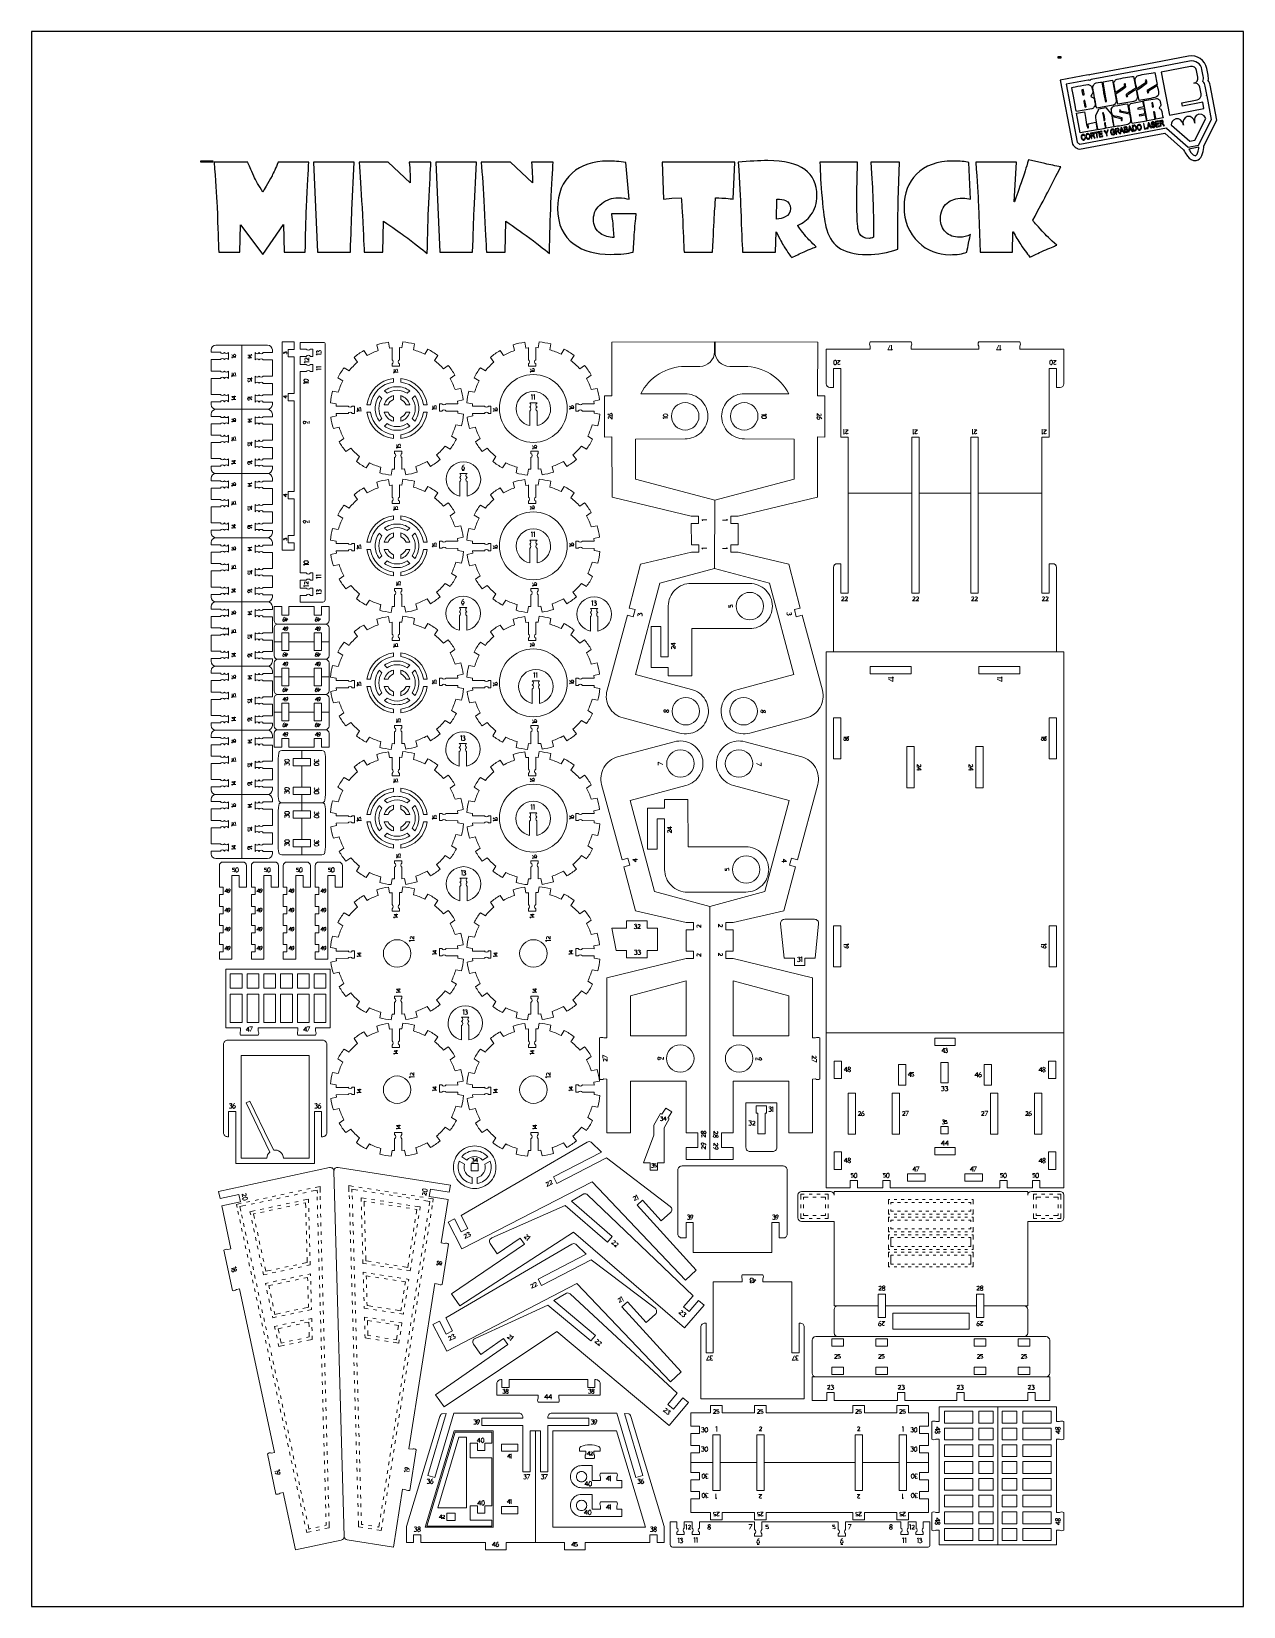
# Model space of a CAD drawing. Header units: centimetres. Extents: x -25 to 25, y -32.5 to 32.5.
import ezdxf

# ---------------------------------------------------------------- set-up
doc = ezdxf.new("R2010")
doc.units = ezdxf.units.CM
doc.header["$MEASUREMENT"] = 0
doc.header["$XCLIPFRAME"] = 0
doc.layers.add('Capa 1', color=7, linetype='Continuous')
picture_1 = doc.add_image_def('image1.jpg', size_in_pixel=(515, 360))
picture_2 = doc.add_image_def('image2.jpg', size_in_pixel=(2558, 333))

msp = doc.modelspace()

# ---------------------------------------------------------------- linework, layer by layer
at = {"layer": 'Capa 1', "color": 254}
msp.add_lwpolyline([(-25, -32.5), (25, -32.5), (25, 32.5), (-25, 32.5), (-25, -32.5)], close=True, dxfattribs=at)
at = {"layer": 'Capa 1', "color": 91}
msp.add_open_spline([(23.3666, 27.78563), (23.3666, 27.78563), (23.36028, 27.70825), (23.36028, 27.70825), (23.36028, 27.70825), (23.34414, 27.51054), (23.27817, 27.20733), (23.04373, 27.17285), (23.04373, 27.17285), (22.89892, 27.15155), (22.77905, 27.24883), (22.69339, 27.35357), (22.69339, 27.35357), (22.64534, 27.41232), (22.59877, 27.48215), (22.56238, 27.54914), (22.56238, 27.54914), (22.56238, 27.54914), (22.52253, 27.62245), (22.52253, 27.62245), (22.52253, 27.62245), (22.52253, 27.62245), (21.75055, 28.30142), (21.75055, 28.30142), (21.75055, 28.30142), (21.75055, 28.30142), (18.23803, 27.63774), (18.23803, 27.63774), (18.23803, 27.63774), (18.23803, 27.63774), (18.18623, 27.65603), (18.18623, 27.65603), (18.18623, 27.65603), (18.17405, 27.66033), (18.16205, 27.66515), (18.15028, 27.67047), (18.15028, 27.67047), (18.0798, 27.70233), (18.01987, 27.75123), (17.97266, 27.81226), (17.97266, 27.81226), (17.97266, 27.81226), (17.94266, 27.85104), (17.94266, 27.85104), (17.94266, 27.85104), (17.94266, 27.85104), (17.44328, 30.49425), (17.44328, 30.49425), (17.44328, 30.49425), (17.44328, 30.49425), (18.59508, 30.70585), (18.59508, 30.70585), (18.59508, 30.70585), (18.59508, 30.70585), (18.62046, 30.70035), (18.62046, 30.70035), (18.62046, 30.70035), (18.62046, 30.70035), (18.64348, 30.71474), (18.64348, 30.71474), (18.64348, 30.71474), (18.64348, 30.71474), (21.30492, 31.20368), (21.30492, 31.20368), (21.30492, 31.20368), (21.30492, 31.20368), (21.30744, 31.20393), (21.30744, 31.20393), (21.30744, 31.20393), (21.30744, 31.20393), (22.73622, 31.48072), (22.73622, 31.48072), (22.73622, 31.48072), (23.0834, 31.54797), (23.42105, 31.3199), (23.48831, 30.97273), (23.48831, 30.97273), (23.48831, 30.97273), (23.54155, 30.69795), (23.54155, 30.69795), (23.54155, 30.69795), (23.55526, 30.6272), (23.55692, 30.55492), (23.54664, 30.48412), (23.54664, 30.48412), (23.58262, 30.42228), (23.60805, 30.35468), (23.62179, 30.2838), (23.62179, 30.2838), (23.62179, 30.2838), (23.90047, 28.84528), (23.90047, 28.84528), (23.90047, 28.84528), (23.90047, 28.84528), (23.3666, 27.78563), (23.3666, 27.78563)], degree=3, knots=[0, 0, 0, 0, 0.04, 0.04, 0.04, 0.04, 0.08, 0.08, 0.08, 0.08, 0.12, 0.12, 0.12, 0.12, 0.16, 0.16, 0.16, 0.16, 0.2, 0.2, 0.2, 0.2, 0.24, 0.24, 0.24, 0.24, 0.28, 0.28, 0.28, 0.28, 0.32, 0.32, 0.32, 0.32, 0.36, 0.36, 0.36, 0.36, 0.4, 0.4, 0.4, 0.4, 0.44, 0.44, 0.44, 0.44, 0.48, 0.48, 0.48, 0.48, 0.52, 0.52, 0.52, 0.52, 0.56, 0.56, 0.56, 0.56, 0.6, 0.6, 0.6, 0.6, 0.64, 0.64, 0.64, 0.64, 0.68, 0.68, 0.68, 0.68, 0.72, 0.72, 0.72, 0.72, 0.76, 0.76, 0.76, 0.76, 0.8, 0.8, 0.8, 0.8, 0.84, 0.84, 0.84, 0.84, 0.88, 0.88, 0.88, 0.88, 0.92, 0.92, 0.92, 0.92, 1, 1, 1, 1], dxfattribs=at)
at = {"layer": 'Capa 1', "color": 108}
for points, knots in [([(21.81724, 28.52165), (21.81724, 28.52165), (18.25415, 27.84841), (18.25415, 27.84841), (18.25415, 27.84841), (18.24746, 27.85077), (18.24085, 27.85342), (18.23431, 27.85638), (18.23431, 27.85638), (18.19402, 27.87459), (18.16066, 27.90268), (18.13403, 27.93709), (18.13403, 27.93709), (18.13403, 27.93709), (17.68182, 30.33064), (17.68182, 30.33064), (17.68182, 30.33064), (17.68182, 30.33064), (18.59177, 30.49781), (18.59177, 30.49781), (18.59177, 30.49781), (18.61552, 30.49267), (18.63911, 30.48331), (18.66201, 30.47151), (18.66201, 30.47151), (18.67881, 30.49058), (18.69732, 30.50781), (18.71861, 30.52111), (18.71861, 30.52111), (18.71861, 30.52111), (21.33327, 31.00146), (21.33327, 31.00146), (21.33327, 31.00146), (21.33327, 31.00146), (21.33678, 31.0018), (21.33678, 31.0018), (21.33678, 31.0018), (21.33678, 31.0018), (22.77502, 31.28042), (22.77502, 31.28042), (22.77502, 31.28042), (23.01181, 31.32629), (23.24216, 31.17072), (23.28802, 30.93392), (23.28802, 30.93392), (23.28802, 30.93392), (23.34126, 30.65915), (23.34126, 30.65915), (23.34126, 30.65915), (23.35579, 30.58414), (23.35011, 30.50979), (23.32804, 30.44174), (23.32804, 30.44174), (23.37393, 30.38685), (23.40696, 30.32), (23.42149, 30.24499), (23.42149, 30.24499), (23.42149, 30.24499), (23.47473, 29.97021), (23.47473, 29.97021), (23.47473, 29.97021), (23.48304, 29.92729), (23.48473, 29.88458), (23.48053, 29.84314), (23.48053, 29.84314), (23.48053, 29.84314), (23.49866, 29.84665), (23.49866, 29.84665), (23.49866, 29.84665), (23.49866, 29.84665), (23.57036, 29.47657), (23.57036, 29.47657), (23.57036, 29.47657), (23.57036, 29.47657), (23.68693, 28.87487), (23.68693, 28.87487), (23.68693, 28.87487), (23.68693, 28.87487), (23.15005, 27.80926), (23.15005, 27.80926), (23.15005, 27.80926), (23.15005, 27.80926), (22.7149, 27.72496), (22.7149, 27.72496), (22.7149, 27.72496), (22.7149, 27.72496), (21.81892, 28.51299), (21.81892, 28.51299), (21.81892, 28.51299), (21.81892, 28.51299), (21.81724, 28.52165), (21.81724, 28.52165)], [0, 0, 0, 0, 0.04166667, 0.04166667, 0.04166667, 0.04166667, 0.08333333, 0.08333333, 0.08333333, 0.08333333, 0.125, 0.125, 0.125, 0.125, 0.16666667, 0.16666667, 0.16666667, 0.16666667, 0.20833333, 0.20833333, 0.20833333, 0.20833333, 0.25, 0.25, 0.25, 0.25, 0.29166667, 0.29166667, 0.29166667, 0.29166667, 0.33333333, 0.33333333, 0.33333333, 0.33333333, 0.375, 0.375, 0.375, 0.375, 0.41666667, 0.41666667, 0.41666667, 0.41666667, 0.45833333, 0.45833333, 0.45833333, 0.45833333, 0.5, 0.5, 0.5, 0.5, 0.54166667, 0.54166667, 0.54166667, 0.54166667, 0.58333333, 0.58333333, 0.58333333, 0.58333333, 0.625, 0.625, 0.625, 0.625, 0.66666667, 0.66666667, 0.66666667, 0.66666667, 0.70833333, 0.70833333, 0.70833333, 0.70833333, 0.75, 0.75, 0.75, 0.75, 0.79166667, 0.79166667, 0.79166667, 0.79166667, 0.83333333, 0.83333333, 0.83333333, 0.83333333, 0.875, 0.875, 0.875, 0.875, 0.91666667, 0.91666667, 0.91666667, 0.91666667, 1, 1, 1, 1]), ([(20.08822, 30.22993), (20.07974, 30.32669), (20.06114, 30.32215), (20.09806, 30.34831), (20.09806, 30.34831), (20.14204, 30.33081), (20.12324, 30.33754), (20.14595, 30.21567), (20.14595, 30.21567), (20.05834, 30.1588), (19.80667, 29.96763), (19.7328, 29.93163), (19.7328, 29.93163), (19.7328, 29.93163), (19.81661, 29.4983), (19.81661, 29.4983), (19.81661, 29.4983), (20.03307, 29.53361), (20.25275, 29.5744), (20.46867, 29.61388), (20.46867, 29.61388), (20.57712, 29.6337), (20.62583, 29.75441), (20.6256, 29.78791), (20.6256, 29.78791), (20.62525, 29.8383), (20.58188, 30.04729), (20.5676, 30.10406), (20.5676, 30.10406), (20.50383, 30.08171), (20.41235, 30.01312), (20.34479, 29.97194), (20.34479, 29.97194), (20.06369, 29.80059), (20.31332, 29.86162), (20.18297, 29.80472), (20.18297, 29.80472), (20.15333, 29.83491), (20.15545, 29.86658), (20.15679, 29.90403), (20.15679, 29.90403), (20.21545, 29.95123), (20.29398, 29.99329), (20.35946, 30.03581), (20.35946, 30.03581), (20.41783, 30.07372), (20.50142, 30.13184), (20.55959, 30.16175), (20.55959, 30.16175), (20.55959, 30.16175), (20.46926, 30.64948), (20.46926, 30.64948), (20.46926, 30.64948), (20.28352, 30.62922), (19.97201, 30.57316), (19.78877, 30.53061), (19.78877, 30.53061), (19.71989, 30.51462), (19.72429, 30.49421), (19.69099, 30.44774), (19.69099, 30.44774), (19.6547, 30.39712), (19.64807, 30.40194), (19.66327, 30.31735), (19.66327, 30.31735), (19.6802, 30.22311), (19.70037, 30.06456), (19.731, 29.97775), (19.731, 29.97775), (19.731, 29.97775), (20.08822, 30.22993), (20.08822, 30.22993)], [0, 0, 0, 0, 0.05263158, 0.05263158, 0.05263158, 0.05263158, 0.10526316, 0.10526316, 0.10526316, 0.10526316, 0.15789474, 0.15789474, 0.15789474, 0.15789474, 0.21052632, 0.21052632, 0.21052632, 0.21052632, 0.26315789, 0.26315789, 0.26315789, 0.26315789, 0.31578947, 0.31578947, 0.31578947, 0.31578947, 0.36842105, 0.36842105, 0.36842105, 0.36842105, 0.42105263, 0.42105263, 0.42105263, 0.42105263, 0.47368421, 0.47368421, 0.47368421, 0.47368421, 0.52631579, 0.52631579, 0.52631579, 0.52631579, 0.57894737, 0.57894737, 0.57894737, 0.57894737, 0.63157895, 0.63157895, 0.63157895, 0.63157895, 0.68421053, 0.68421053, 0.68421053, 0.68421053, 0.73684211, 0.73684211, 0.73684211, 0.73684211, 0.78947368, 0.78947368, 0.78947368, 0.78947368, 0.84210526, 0.84210526, 0.84210526, 0.84210526, 0.89473684, 0.89473684, 0.89473684, 0.89473684, 1, 1, 1, 1]), ([(20.96298, 30.38781), (20.95339, 30.45463), (20.92195, 30.49453), (20.98388, 30.5075), (20.98388, 30.5075), (21.01021, 30.4796), (21.01149, 30.41376), (21.01916, 30.37258), (21.01916, 30.37258), (20.93213, 30.31551), (20.67744, 30.12169), (20.60576, 30.08865), (20.60576, 30.08865), (20.60576, 30.08865), (20.69002, 29.65466), (20.69002, 29.65466), (20.69002, 29.65466), (20.90707, 29.69155), (21.1259, 29.73078), (21.34244, 29.77049), (21.34244, 29.77049), (21.44736, 29.78973), (21.49888, 29.90906), (21.49856, 29.94447), (21.49856, 29.94447), (21.49808, 29.99689), (21.45528, 30.20104), (21.43801, 30.26522), (21.43801, 30.26522), (21.43801, 30.26522), (21.08514, 30.04853), (21.08514, 30.04853), (21.08514, 30.04853), (21.07512, 29.98639), (21.10939, 30.00095), (21.06883, 29.96371), (21.06883, 29.96371), (21.03275, 29.97189), (21.0476, 29.95931), (21.03357, 29.99784), (21.03357, 29.99784), (21.02548, 30.02006), (21.02928, 30.04018), (21.03009, 30.06057), (21.03009, 30.06057), (21.03009, 30.06057), (21.43234, 30.31887), (21.43234, 30.31887), (21.43234, 30.31887), (21.43234, 30.31887), (21.34264, 30.80568), (21.34264, 30.80568), (21.34264, 30.80568), (21.16355, 30.78833), (20.84104, 30.72824), (20.66252, 30.68724), (20.66252, 30.68724), (20.59282, 30.67123), (20.59786, 30.65166), (20.56423, 30.60472), (20.56423, 30.60472), (20.5279, 30.554), (20.52113, 30.5587), (20.53635, 30.47384), (20.53635, 30.47384), (20.55292, 30.38141), (20.57381, 30.21826), (20.60418, 30.13427), (20.60418, 30.13427), (20.60418, 30.13427), (20.96298, 30.38781), (20.96298, 30.38781)], [0, 0, 0, 0, 0.05263158, 0.05263158, 0.05263158, 0.05263158, 0.10526316, 0.10526316, 0.10526316, 0.10526316, 0.15789474, 0.15789474, 0.15789474, 0.15789474, 0.21052632, 0.21052632, 0.21052632, 0.21052632, 0.26315789, 0.26315789, 0.26315789, 0.26315789, 0.31578947, 0.31578947, 0.31578947, 0.31578947, 0.36842105, 0.36842105, 0.36842105, 0.36842105, 0.42105263, 0.42105263, 0.42105263, 0.42105263, 0.47368421, 0.47368421, 0.47368421, 0.47368421, 0.52631579, 0.52631579, 0.52631579, 0.52631579, 0.57894737, 0.57894737, 0.57894737, 0.57894737, 0.63157895, 0.63157895, 0.63157895, 0.63157895, 0.68421053, 0.68421053, 0.68421053, 0.68421053, 0.73684211, 0.73684211, 0.73684211, 0.73684211, 0.78947368, 0.78947368, 0.78947368, 0.78947368, 0.84210526, 0.84210526, 0.84210526, 0.84210526, 0.89473684, 0.89473684, 0.89473684, 0.89473684, 1, 1, 1, 1]), ([(21.60177, 30.82141), (21.60177, 30.82141), (22.81735, 31.0569), (22.81735, 31.0569), (22.81735, 31.0569), (22.93125, 31.07896), (23.04249, 31.00383), (23.06455, 30.88994), (23.06455, 30.88994), (23.06455, 30.88994), (23.11778, 30.61516), (23.11778, 30.61516), (23.11778, 30.61516), (23.13984, 30.50126), (23.06471, 30.39003), (22.95082, 30.36796), (22.95082, 30.36796), (23.06471, 30.39003), (23.17595, 30.3149), (23.19801, 30.201), (23.19801, 30.201), (23.19801, 30.201), (23.25125, 29.92622), (23.25125, 29.92622), (23.25125, 29.92622), (23.27331, 29.81233), (23.19818, 29.70109), (23.08429, 29.67903), (23.08429, 29.67903), (23.08429, 29.67903), (22.45675, 29.55746), (22.45675, 29.55746), (22.45675, 29.55746), (22.45675, 29.55746), (22.48371, 29.4183), (22.48371, 29.4183), (22.48371, 29.4183), (22.48371, 29.4183), (23.31832, 29.57999), (23.31832, 29.57999), (23.31832, 29.57999), (23.31832, 29.57999), (23.36893, 29.31875), (23.36893, 29.31875), (23.36893, 29.31875), (23.36893, 29.31875), (21.94627, 29.04314), (21.94627, 29.04314), (21.94627, 29.04314), (21.94627, 29.04314), (21.60177, 30.82141), (21.60177, 30.82141)], [0, 0, 0, 0, 0.07142857, 0.07142857, 0.07142857, 0.07142857, 0.14285714, 0.14285714, 0.14285714, 0.14285714, 0.21428571, 0.21428571, 0.21428571, 0.21428571, 0.28571429, 0.28571429, 0.28571429, 0.28571429, 0.35714286, 0.35714286, 0.35714286, 0.35714286, 0.42857143, 0.42857143, 0.42857143, 0.42857143, 0.5, 0.5, 0.5, 0.5, 0.57142857, 0.57142857, 0.57142857, 0.57142857, 0.64285714, 0.64285714, 0.64285714, 0.64285714, 0.71428571, 0.71428571, 0.71428571, 0.71428571, 0.78571429, 0.78571429, 0.78571429, 0.78571429, 0.85714286, 0.85714286, 0.85714286, 0.85714286, 1, 1, 1, 1]), ([(18.69779, 29.84509), (18.71098, 29.85928), (18.76611, 29.93163), (18.77484, 29.94887), (18.77484, 29.94887), (18.79573, 29.99014), (18.76923, 30.20475), (18.71437, 30.24824), (18.71437, 30.24824), (18.68807, 30.26909), (18.63598, 30.30787), (18.60965, 30.31251), (18.60965, 30.31251), (18.57073, 30.31936), (18.00016, 30.21214), (17.92263, 30.19338), (17.92263, 30.19338), (17.95532, 29.99087), (18.06429, 29.34333), (18.1062, 29.19185), (18.1062, 29.19185), (18.1062, 29.19185), (18.74435, 29.30557), (18.74435, 29.30557), (18.74435, 29.30557), (18.80849, 29.31706), (18.82183, 29.36668), (18.85133, 29.40695), (18.85133, 29.40695), (18.89775, 29.47032), (18.88081, 29.47582), (18.86286, 29.57183), (18.86286, 29.57183), (18.85177, 29.63118), (18.85335, 29.71695), (18.80881, 29.75732), (18.80881, 29.75732), (18.77048, 29.79206), (18.72849, 29.79599), (18.69779, 29.84509)], [0, 0, 0, 0, 0.09090909, 0.09090909, 0.09090909, 0.09090909, 0.18181818, 0.18181818, 0.18181818, 0.18181818, 0.27272727, 0.27272727, 0.27272727, 0.27272727, 0.36363636, 0.36363636, 0.36363636, 0.36363636, 0.45454545, 0.45454545, 0.45454545, 0.45454545, 0.54545455, 0.54545455, 0.54545455, 0.54545455, 0.63636364, 0.63636364, 0.63636364, 0.63636364, 0.72727273, 0.72727273, 0.72727273, 0.72727273, 0.81818182, 0.81818182, 0.81818182, 0.81818182, 1, 1, 1, 1]), ([(18.37786, 29.88637), (18.34625, 29.90122), (18.329, 30.06151), (18.33422, 30.09649), (18.33422, 30.09649), (18.33422, 30.09649), (18.3826, 30.11006), (18.3826, 30.11006), (18.3826, 30.11006), (18.40915, 30.05299), (18.42807, 29.94792), (18.42247, 29.8866), (18.42247, 29.8866), (18.42247, 29.8866), (18.37786, 29.88637), (18.37786, 29.88637)], [0, 0, 0, 0, 0.2, 0.2, 0.2, 0.2, 0.4, 0.4, 0.4, 0.4, 0.6, 0.6, 0.6, 0.6, 1, 1, 1, 1]), ([(19.6181, 29.46218), (19.6945, 29.47588), (19.76153, 29.5859), (19.74684, 29.66772), (19.74684, 29.66772), (19.74684, 29.66772), (19.5957, 30.494), (19.5957, 30.494), (19.5957, 30.494), (19.5957, 30.494), (19.20887, 30.42282), (19.20887, 30.42282), (19.20887, 30.42282), (19.20887, 30.42282), (19.32463, 29.76739), (19.32463, 29.76739), (19.32463, 29.76739), (19.33076, 29.73351), (19.34165, 29.68903), (19.34584, 29.65666), (19.34584, 29.65666), (19.35325, 29.59947), (19.3622, 29.61036), (19.31847, 29.59646), (19.31847, 29.59646), (19.27157, 29.63577), (19.18198, 30.29532), (19.15574, 30.41306), (19.15574, 30.41306), (19.10205, 30.40939), (18.91225, 30.38253), (18.8732, 30.35941), (18.8732, 30.35941), (18.85658, 30.34958), (18.81991, 30.29482), (18.80727, 30.27686), (18.80727, 30.27686), (18.77943, 30.2373), (18.77716, 30.23758), (18.78884, 30.17238), (18.78884, 30.17238), (18.82796, 29.9539), (18.90597, 29.46336), (18.94328, 29.34178), (18.94328, 29.34178), (18.94328, 29.34178), (19.6181, 29.46218), (19.6181, 29.46218)], [0, 0, 0, 0, 0.07692308, 0.07692308, 0.07692308, 0.07692308, 0.15384615, 0.15384615, 0.15384615, 0.15384615, 0.23076923, 0.23076923, 0.23076923, 0.23076923, 0.30769231, 0.30769231, 0.30769231, 0.30769231, 0.38461538, 0.38461538, 0.38461538, 0.38461538, 0.46153846, 0.46153846, 0.46153846, 0.46153846, 0.53846154, 0.53846154, 0.53846154, 0.53846154, 0.61538462, 0.61538462, 0.61538462, 0.61538462, 0.69230769, 0.69230769, 0.69230769, 0.69230769, 0.76923077, 0.76923077, 0.76923077, 0.76923077, 0.84615385, 0.84615385, 0.84615385, 0.84615385, 1, 1, 1, 1]), ([(18.46079, 29.65511), (18.46079, 29.65511), (18.5129, 29.38909), (18.5129, 29.38909), (18.5129, 29.38909), (18.5129, 29.38909), (18.46348, 29.37833), (18.46348, 29.37833), (18.46348, 29.37833), (18.44674, 29.43404), (18.44036, 29.49021), (18.43011, 29.5446), (18.43011, 29.5446), (18.41652, 29.61679), (18.39086, 29.64993), (18.46079, 29.65511)], [0, 0, 0, 0, 0.2, 0.2, 0.2, 0.2, 0.4, 0.4, 0.4, 0.4, 0.6, 0.6, 0.6, 0.6, 1, 1, 1, 1]), ([(19.29975, 28.50039), (19.30115, 28.54077), (19.28952, 28.58474), (19.28166, 28.62539), (19.28166, 28.62539), (19.25942, 28.74044), (19.26104, 28.71188), (19.28329, 28.73206), (19.28329, 28.73206), (19.31244, 28.7198), (19.29629, 28.74292), (19.31024, 28.6933), (19.31024, 28.6933), (19.31024, 28.6933), (19.34156, 28.50614), (19.34156, 28.50614), (19.34156, 28.50614), (19.34156, 28.50614), (19.64778, 28.56258), (19.64778, 28.56258), (19.64778, 28.56258), (19.61152, 28.72834), (19.59295, 28.90403), (19.55637, 29.06808), (19.55637, 29.06808), (19.54081, 29.13787), (19.35989, 29.30293), (19.31655, 29.35716), (19.31655, 29.35716), (19.31655, 29.35716), (19.03607, 29.30395), (19.03607, 29.30395), (19.03607, 29.30395), (18.99838, 29.22736), (18.89266, 29.02789), (18.90557, 28.95141), (18.90557, 28.95141), (18.92708, 28.824), (18.96298, 28.55648), (19.00003, 28.44511), (19.00003, 28.44511), (19.00003, 28.44511), (19.29975, 28.50039), (19.29975, 28.50039)], [0, 0, 0, 0, 0.08333333, 0.08333333, 0.08333333, 0.08333333, 0.16666667, 0.16666667, 0.16666667, 0.16666667, 0.25, 0.25, 0.25, 0.25, 0.33333333, 0.33333333, 0.33333333, 0.33333333, 0.41666667, 0.41666667, 0.41666667, 0.41666667, 0.5, 0.5, 0.5, 0.5, 0.58333333, 0.58333333, 0.58333333, 0.58333333, 0.66666667, 0.66666667, 0.66666667, 0.66666667, 0.75, 0.75, 0.75, 0.75, 0.83333333, 0.83333333, 0.83333333, 0.83333333, 1, 1, 1, 1]), ([(19.90497, 29.18145), (19.88981, 29.22697), (19.88599, 29.23748), (19.90058, 29.26689), (19.90058, 29.26689), (19.95789, 29.25273), (19.89943, 29.21917), (19.98007, 29.20065), (19.98007, 29.20065), (19.98007, 29.20065), (20.28449, 29.14045), (20.28449, 29.14045), (20.28449, 29.14045), (20.28449, 29.14045), (20.21568, 29.51539), (20.21568, 29.51539), (20.21568, 29.51539), (20.07079, 29.50719), (19.84861, 29.45111), (19.69616, 29.42566), (19.69616, 29.42566), (19.63624, 29.41566), (19.62416, 29.41786), (19.59649, 29.37907), (19.59649, 29.37907), (19.58447, 29.36221), (19.549, 29.31617), (19.54578, 29.29966), (19.54578, 29.29966), (19.53895, 29.26457), (19.57685, 29.08278), (19.59029, 29.04235), (19.59029, 29.04235), (19.68941, 28.99387), (19.88274, 28.98219), (19.98887, 28.93482), (19.98887, 28.93482), (19.98887, 28.93482), (20.00085, 28.82282), (20.00085, 28.82282), (20.00085, 28.82282), (19.94744, 28.81275), (19.96242, 28.84989), (19.94929, 28.90593), (19.94929, 28.90593), (19.90977, 28.92456), (19.63913, 28.9946), (19.59439, 28.99743), (19.59439, 28.99743), (19.59439, 28.99743), (19.67156, 28.56526), (19.67156, 28.56526), (19.67156, 28.56526), (19.84821, 28.59723), (20.05533, 28.62368), (20.22647, 28.66403), (20.22647, 28.66403), (20.28708, 28.67832), (20.35169, 28.75588), (20.34198, 28.82481), (20.34198, 28.82481), (20.33119, 28.90147), (20.31045, 29.02092), (20.29118, 29.09591), (20.29118, 29.09591), (20.29118, 29.09591), (19.90497, 29.18145), (19.90497, 29.18145)], [0, 0, 0, 0, 0.05555556, 0.05555556, 0.05555556, 0.05555556, 0.11111111, 0.11111111, 0.11111111, 0.11111111, 0.16666667, 0.16666667, 0.16666667, 0.16666667, 0.22222222, 0.22222222, 0.22222222, 0.22222222, 0.27777778, 0.27777778, 0.27777778, 0.27777778, 0.33333333, 0.33333333, 0.33333333, 0.33333333, 0.38888889, 0.38888889, 0.38888889, 0.38888889, 0.44444444, 0.44444444, 0.44444444, 0.44444444, 0.5, 0.5, 0.5, 0.5, 0.55555556, 0.55555556, 0.55555556, 0.55555556, 0.61111111, 0.61111111, 0.61111111, 0.61111111, 0.66666667, 0.66666667, 0.66666667, 0.66666667, 0.72222222, 0.72222222, 0.72222222, 0.72222222, 0.77777778, 0.77777778, 0.77777778, 0.77777778, 0.83333333, 0.83333333, 0.83333333, 0.83333333, 0.88888889, 0.88888889, 0.88888889, 0.88888889, 1, 1, 1, 1]), ([(20.69617, 29.04449), (20.70788, 29.06576), (20.69548, 29.0559), (20.72183, 29.06615), (20.72183, 29.06615), (20.72183, 29.06615), (20.93531, 29.10397), (20.93531, 29.10397), (20.93531, 29.10397), (20.93531, 29.10397), (20.89273, 29.32726), (20.89273, 29.32726), (20.89273, 29.32726), (20.89273, 29.32726), (20.64566, 29.28846), (20.64566, 29.28846), (20.64566, 29.28846), (20.64566, 29.28846), (20.6392, 29.32954), (20.6392, 29.32954), (20.6392, 29.32954), (20.69663, 29.37334), (20.81118, 29.36483), (20.88387, 29.38793), (20.88387, 29.38793), (20.88387, 29.38793), (20.83639, 29.62155), (20.83639, 29.62155), (20.83639, 29.62155), (20.83639, 29.62155), (20.35161, 29.53028), (20.35161, 29.53028), (20.35161, 29.53028), (20.30536, 29.50339), (20.27448, 29.44157), (20.28399, 29.38458), (20.28399, 29.38458), (20.30528, 29.25692), (20.38956, 28.75951), (20.41135, 28.69793), (20.41135, 28.69793), (20.41135, 28.69793), (20.9924, 28.80424), (20.9924, 28.80424), (20.9924, 28.80424), (20.9924, 28.80424), (20.94248, 29.06198), (20.94248, 29.06198), (20.94248, 29.06198), (20.94248, 29.06198), (20.70544, 29.02093), (20.70544, 29.02093), (20.70544, 29.02093), (20.70544, 29.02093), (20.69617, 29.04449), (20.69617, 29.04449)], [0, 0, 0, 0, 0.06666667, 0.06666667, 0.06666667, 0.06666667, 0.13333333, 0.13333333, 0.13333333, 0.13333333, 0.2, 0.2, 0.2, 0.2, 0.26666667, 0.26666667, 0.26666667, 0.26666667, 0.33333333, 0.33333333, 0.33333333, 0.33333333, 0.4, 0.4, 0.4, 0.4, 0.46666667, 0.46666667, 0.46666667, 0.46666667, 0.53333333, 0.53333333, 0.53333333, 0.53333333, 0.6, 0.6, 0.6, 0.6, 0.66666667, 0.66666667, 0.66666667, 0.66666667, 0.73333333, 0.73333333, 0.73333333, 0.73333333, 0.8, 0.8, 0.8, 0.8, 0.86666667, 0.86666667, 0.86666667, 0.86666667, 1, 1, 1, 1]), ([(21.31668, 29.19086), (21.3497, 29.17283), (21.35285, 29.07558), (21.35939, 29.03906), (21.35939, 29.03906), (21.36881, 28.98649), (21.38031, 28.93383), (21.38601, 28.88079), (21.38601, 28.88079), (21.38601, 28.88079), (21.6798, 28.93346), (21.6798, 28.93346), (21.6798, 28.93346), (21.65677, 29.01962), (21.64866, 29.20301), (21.60594, 29.2673), (21.60594, 29.2673), (21.58797, 29.29853), (21.54716, 29.31359), (21.51886, 29.33636), (21.51886, 29.33636), (21.55871, 29.44448), (21.60612, 29.37754), (21.57438, 29.55301), (21.57438, 29.55301), (21.56361, 29.61248), (21.56803, 29.6491), (21.53119, 29.67865), (21.53119, 29.67865), (21.52095, 29.68688), (21.45559, 29.73017), (21.4452, 29.73247), (21.4452, 29.73247), (21.40107, 29.74223), (20.96045, 29.65134), (20.87407, 29.63686), (20.87407, 29.63686), (20.87407, 29.63686), (21.02213, 28.80717), (21.02213, 28.80717), (21.02213, 28.80717), (21.02213, 28.80717), (21.3368, 28.86581), (21.3368, 28.86581), (21.3368, 28.86581), (21.3368, 28.86581), (21.28137, 29.18214), (21.28137, 29.18214), (21.28137, 29.18214), (21.28137, 29.18214), (21.31668, 29.19086), (21.31668, 29.19086)], [0, 0, 0, 0, 0.07142857, 0.07142857, 0.07142857, 0.07142857, 0.14285714, 0.14285714, 0.14285714, 0.14285714, 0.21428571, 0.21428571, 0.21428571, 0.21428571, 0.28571429, 0.28571429, 0.28571429, 0.28571429, 0.35714286, 0.35714286, 0.35714286, 0.35714286, 0.42857143, 0.42857143, 0.42857143, 0.42857143, 0.5, 0.5, 0.5, 0.5, 0.57142857, 0.57142857, 0.57142857, 0.57142857, 0.64285714, 0.64285714, 0.64285714, 0.64285714, 0.71428571, 0.71428571, 0.71428571, 0.71428571, 0.78571429, 0.78571429, 0.78571429, 0.78571429, 0.85714286, 0.85714286, 0.85714286, 0.85714286, 1, 1, 1, 1]), ([(21.26525, 29.38022), (21.23576, 29.39149), (21.24815, 29.36076), (21.228, 29.47029), (21.228, 29.47029), (21.20765, 29.58091), (21.21041, 29.53894), (21.23338, 29.55802), (21.23338, 29.55802), (21.26721, 29.54874), (21.25047, 29.59357), (21.27358, 29.46807), (21.27358, 29.46807), (21.2941, 29.35658), (21.28991, 29.3985), (21.26525, 29.38022)], [0, 0, 0, 0, 0.2, 0.2, 0.2, 0.2, 0.4, 0.4, 0.4, 0.4, 0.6, 0.6, 0.6, 0.6, 1, 1, 1, 1]), ([(18.25872, 28.31689), (18.25872, 28.31689), (18.96474, 28.44319), (18.96474, 28.44319), (18.96474, 28.44319), (18.96474, 28.44319), (18.90756, 28.75228), (18.90756, 28.75228), (18.90756, 28.75228), (18.90756, 28.75228), (18.58687, 28.69488), (18.58687, 28.69488), (18.58687, 28.69488), (18.58687, 28.69488), (18.61121, 28.52835), (18.61121, 28.52835), (18.61121, 28.52835), (18.61121, 28.52835), (18.56717, 28.51874), (18.56717, 28.51874), (18.56717, 28.51874), (18.50136, 28.67089), (18.50026, 29.0344), (18.43754, 29.18836), (18.43754, 29.18836), (18.43754, 29.18836), (18.11595, 29.13306), (18.11595, 29.13306), (18.11595, 29.13306), (18.11595, 29.13306), (18.25872, 28.31689), (18.25872, 28.31689)], [0, 0, 0, 0, 0.11111111, 0.11111111, 0.11111111, 0.11111111, 0.22222222, 0.22222222, 0.22222222, 0.22222222, 0.33333333, 0.33333333, 0.33333333, 0.33333333, 0.44444444, 0.44444444, 0.44444444, 0.44444444, 0.55555556, 0.55555556, 0.55555556, 0.55555556, 0.66666667, 0.66666667, 0.66666667, 0.66666667, 0.77777778, 0.77777778, 0.77777778, 0.77777778, 1, 1, 1, 1]), ([(19.19704, 29.0959), (19.1877, 29.14804), (19.1764, 29.13564), (19.21908, 29.14793), (19.21908, 29.14793), (19.24236, 29.12139), (19.28891, 28.86249), (19.27693, 28.82524), (19.27693, 28.82524), (19.23444, 28.82177), (19.24561, 28.82492), (19.23653, 28.87559), (19.23653, 28.87559), (19.23653, 28.87559), (19.19704, 29.0959), (19.19704, 29.0959)], [0, 0, 0, 0, 0.2, 0.2, 0.2, 0.2, 0.4, 0.4, 0.4, 0.4, 0.6, 0.6, 0.6, 0.6, 1, 1, 1, 1]), ([(20.45066, 28.3881), (20.45066, 28.3881), (20.41014, 28.6141), (20.41014, 28.6141), (20.41014, 28.6141), (20.41014, 28.6141), (20.47406, 28.62556), (20.47406, 28.62556), (20.47406, 28.62556), (20.48985, 28.62839), (20.50214, 28.62918), (20.51084, 28.62786), (20.51084, 28.62786), (20.52227, 28.62622), (20.53277, 28.62126), (20.54242, 28.61316), (20.54242, 28.61316), (20.55203, 28.605), (20.56034, 28.59406), (20.56736, 28.58033), (20.56736, 28.58033), (20.5744, 28.56655), (20.5797, 28.54969), (20.58327, 28.52975), (20.58327, 28.52975), (20.58786, 28.50418), (20.58802, 28.48179), (20.58368, 28.46261), (20.58368, 28.46261), (20.57942, 28.44343), (20.57205, 28.42907), (20.56161, 28.41949), (20.56161, 28.41949), (20.5512, 28.40997), (20.53651, 28.40348), (20.51752, 28.40008), (20.51752, 28.40008), (20.51752, 28.40008), (20.45066, 28.3881), (20.45066, 28.3881)], [0, 0, 0, 0, 0.09090909, 0.09090909, 0.09090909, 0.09090909, 0.18181818, 0.18181818, 0.18181818, 0.18181818, 0.27272727, 0.27272727, 0.27272727, 0.27272727, 0.36363636, 0.36363636, 0.36363636, 0.36363636, 0.45454545, 0.45454545, 0.45454545, 0.45454545, 0.54545455, 0.54545455, 0.54545455, 0.54545455, 0.63636364, 0.63636364, 0.63636364, 0.63636364, 0.72727273, 0.72727273, 0.72727273, 0.72727273, 0.81818182, 0.81818182, 0.81818182, 0.81818182, 1, 1, 1, 1]), ([(20.47053, 28.41902), (20.47053, 28.41902), (20.50992, 28.42608), (20.50992, 28.42608), (20.50992, 28.42608), (20.52581, 28.42893), (20.5374, 28.43367), (20.54467, 28.44035), (20.54467, 28.44035), (20.55194, 28.44703), (20.55676, 28.45653), (20.55906, 28.46883), (20.55906, 28.46883), (20.56215, 28.48524), (20.5618, 28.50413), (20.55797, 28.52554), (20.55797, 28.52554), (20.55384, 28.54853), (20.5475, 28.56602), (20.53895, 28.57801), (20.53895, 28.57801), (20.53038, 28.59004), (20.52086, 28.5974), (20.51029, 28.60007), (20.51029, 28.60007), (20.50323, 28.6019), (20.49254, 28.60151), (20.47829, 28.59895), (20.47829, 28.59895), (20.47829, 28.59895), (20.43952, 28.592), (20.43952, 28.592), (20.43952, 28.592), (20.43952, 28.592), (20.47053, 28.41902), (20.47053, 28.41902)], [0, 0, 0, 0, 0.1, 0.1, 0.1, 0.1, 0.2, 0.2, 0.2, 0.2, 0.3, 0.3, 0.3, 0.3, 0.4, 0.4, 0.4, 0.4, 0.5, 0.5, 0.5, 0.5, 0.6, 0.6, 0.6, 0.6, 0.7, 0.7, 0.7, 0.7, 0.8, 0.8, 0.8, 0.8, 1, 1, 1, 1]), ([(20.61144, 28.53045), (20.60453, 28.56896), (20.6077, 28.60006), (20.621, 28.62377), (20.621, 28.62377), (20.63422, 28.64748), (20.65352, 28.66164), (20.67882, 28.66617), (20.67882, 28.66617), (20.69518, 28.6691), (20.7109, 28.66714), (20.72601, 28.66035), (20.72601, 28.66035), (20.74115, 28.65351), (20.75423, 28.642), (20.76528, 28.62579), (20.76528, 28.62579), (20.77627, 28.60963), (20.78398, 28.58934), (20.78833, 28.56504), (20.78833, 28.56504), (20.79433, 28.53158), (20.79158, 28.50296), (20.78016, 28.4792), (20.78016, 28.4792), (20.76754, 28.45298), (20.74768, 28.43743), (20.72054, 28.43256), (20.72054, 28.43256), (20.69318, 28.42766), (20.66906, 28.4356), (20.6481, 28.45645), (20.6481, 28.45645), (20.62914, 28.47531), (20.61691, 28.49995), (20.61144, 28.53045)], [0, 0, 0, 0, 0.1, 0.1, 0.1, 0.1, 0.2, 0.2, 0.2, 0.2, 0.3, 0.3, 0.3, 0.3, 0.4, 0.4, 0.4, 0.4, 0.5, 0.5, 0.5, 0.5, 0.6, 0.6, 0.6, 0.6, 0.7, 0.7, 0.7, 0.7, 0.8, 0.8, 0.8, 0.8, 1, 1, 1, 1]), ([(20.63676, 28.53461), (20.64175, 28.50673), (20.65177, 28.48627), (20.66684, 28.47311), (20.66684, 28.47311), (20.68186, 28.45994), (20.69822, 28.45495), (20.71579, 28.4581), (20.71579, 28.4581), (20.73379, 28.46132), (20.74749, 28.47176), (20.75692, 28.48947), (20.75692, 28.48947), (20.76634, 28.50718), (20.76836, 28.5311), (20.76296, 28.5612), (20.76296, 28.5612), (20.75948, 28.58061), (20.75321, 28.59741), (20.74421, 28.61159), (20.74421, 28.61159), (20.73727, 28.6224), (20.72832, 28.63052), (20.71734, 28.63577), (20.71734, 28.63577), (20.70634, 28.64108), (20.69509, 28.6427), (20.68356, 28.64063), (20.68356, 28.64063), (20.66504, 28.63731), (20.65116, 28.6269), (20.64193, 28.60933), (20.64193, 28.60933), (20.6327, 28.59177), (20.63097, 28.56686), (20.63676, 28.53461)], [0, 0, 0, 0, 0.1, 0.1, 0.1, 0.1, 0.2, 0.2, 0.2, 0.2, 0.3, 0.3, 0.3, 0.3, 0.4, 0.4, 0.4, 0.4, 0.5, 0.5, 0.5, 0.5, 0.6, 0.6, 0.6, 0.6, 0.7, 0.7, 0.7, 0.7, 0.8, 0.8, 0.8, 0.8, 1, 1, 1, 1]), ([(20.90993, 28.47041), (20.90993, 28.47041), (20.86942, 28.69643), (20.86942, 28.69643), (20.86942, 28.69643), (20.86942, 28.69643), (20.89404, 28.70084), (20.89404, 28.70084), (20.89404, 28.70084), (20.89404, 28.70084), (20.9298, 28.50134), (20.9298, 28.50134), (20.9298, 28.50134), (20.9298, 28.50134), (21.02103, 28.5177), (21.02103, 28.5177), (21.02103, 28.5177), (21.02103, 28.5177), (21.02578, 28.49118), (21.02578, 28.49118), (21.02578, 28.49118), (21.02578, 28.49118), (20.90993, 28.47041), (20.90993, 28.47041)], [0, 0, 0, 0, 0.14285714, 0.14285714, 0.14285714, 0.14285714, 0.28571429, 0.28571429, 0.28571429, 0.28571429, 0.42857143, 0.42857143, 0.42857143, 0.42857143, 0.57142857, 0.57142857, 0.57142857, 0.57142857, 0.71428571, 0.71428571, 0.71428571, 0.71428571, 1, 1, 1, 1]), ([(21.03493, 28.49282), (21.03493, 28.49282), (21.06581, 28.73163), (21.06581, 28.73163), (21.06581, 28.73163), (21.06581, 28.73163), (21.09211, 28.73634), (21.09211, 28.73634), (21.09211, 28.73634), (21.09211, 28.73634), (21.20822, 28.52389), (21.20822, 28.52389), (21.20822, 28.52389), (21.20822, 28.52389), (21.18018, 28.51886), (21.18018, 28.51886), (21.18018, 28.51886), (21.18018, 28.51886), (21.1466, 28.58354), (21.1466, 28.58354), (21.1466, 28.58354), (21.1466, 28.58354), (21.06847, 28.56953), (21.06847, 28.56953), (21.06847, 28.56953), (21.06847, 28.56953), (21.06071, 28.49744), (21.06071, 28.49744), (21.06071, 28.49744), (21.06071, 28.49744), (21.03493, 28.49282), (21.03493, 28.49282)], [0, 0, 0, 0, 0.11111111, 0.11111111, 0.11111111, 0.11111111, 0.22222222, 0.22222222, 0.22222222, 0.22222222, 0.33333333, 0.33333333, 0.33333333, 0.33333333, 0.44444444, 0.44444444, 0.44444444, 0.44444444, 0.55555556, 0.55555556, 0.55555556, 0.55555556, 0.66666667, 0.66666667, 0.66666667, 0.66666667, 0.77777778, 0.77777778, 0.77777778, 0.77777778, 1, 1, 1, 1]), ([(21.07127, 28.59512), (21.07127, 28.59512), (21.13472, 28.60649), (21.13472, 28.60649), (21.13472, 28.60649), (21.13472, 28.60649), (21.10409, 28.66562), (21.10409, 28.66562), (21.10409, 28.66562), (21.09465, 28.68375), (21.08742, 28.69858), (21.08248, 28.71012), (21.08248, 28.71012), (21.08266, 28.69517), (21.08186, 28.68021), (21.08007, 28.66512), (21.08007, 28.66512), (21.08007, 28.66512), (21.07127, 28.59512), (21.07127, 28.59512)], [0, 0, 0, 0, 0.16666667, 0.16666667, 0.16666667, 0.16666667, 0.33333333, 0.33333333, 0.33333333, 0.33333333, 0.5, 0.5, 0.5, 0.5, 0.66666667, 0.66666667, 0.66666667, 0.66666667, 1, 1, 1, 1]), ([(21.20647, 28.59883), (21.20647, 28.59883), (21.22942, 28.60522), (21.22942, 28.60522), (21.22942, 28.60522), (21.23286, 28.59303), (21.23739, 28.58385), (21.243, 28.57768), (21.243, 28.57768), (21.24861, 28.57152), (21.25582, 28.56706), (21.26467, 28.5643), (21.26467, 28.5643), (21.27352, 28.56155), (21.28306, 28.56108), (21.29316, 28.56289), (21.29316, 28.56289), (21.30774, 28.5655), (21.3184, 28.57111), (21.32518, 28.57966), (21.32518, 28.57966), (21.33194, 28.58825), (21.33428, 28.59823), (21.33225, 28.60959), (21.33225, 28.60959), (21.33105, 28.61627), (21.32854, 28.6218), (21.3247, 28.62627), (21.3247, 28.62627), (21.32092, 28.6307), (21.31576, 28.63401), (21.30926, 28.63609), (21.30926, 28.63609), (21.30279, 28.63825), (21.2892, 28.64043), (21.26855, 28.64264), (21.26855, 28.64264), (21.25015, 28.64467), (21.23681, 28.64766), (21.22846, 28.65153), (21.22846, 28.65153), (21.2201, 28.65546), (21.21311, 28.66111), (21.20757, 28.66842), (21.20757, 28.66842), (21.20196, 28.67573), (21.19828, 28.68451), (21.19645, 28.69466), (21.19645, 28.69466), (21.19317, 28.71298), (21.19639, 28.72897), (21.20614, 28.74272), (21.20614, 28.74272), (21.21584, 28.75645), (21.23074, 28.7651), (21.25074, 28.76869), (21.25074, 28.76869), (21.26451, 28.77115), (21.27706, 28.77058), (21.28834, 28.76701), (21.28834, 28.76701), (21.29964, 28.76339), (21.30903, 28.75698), (21.31659, 28.74785), (21.31659, 28.74785), (21.32409, 28.73872), (21.32929, 28.72727), (21.33218, 28.71357), (21.33218, 28.71357), (21.33218, 28.71357), (21.30922, 28.70716), (21.30922, 28.70716), (21.30922, 28.70716), (21.30538, 28.72163), (21.29901, 28.73172), (21.29017, 28.73742), (21.29017, 28.73742), (21.28137, 28.74317), (21.27012, 28.7448), (21.25644, 28.74234), (21.25644, 28.74234), (21.24255, 28.73985), (21.23253, 28.73485), (21.22633, 28.72733), (21.22633, 28.72733), (21.22013, 28.71982), (21.21794, 28.71117), (21.21969, 28.70133), (21.21969, 28.70133), (21.22134, 28.69218), (21.22529, 28.68555), (21.23156, 28.68152), (21.23156, 28.68152), (21.23778, 28.67742), (21.25072, 28.67453), (21.27038, 28.67278), (21.27038, 28.67278), (21.28957, 28.67112), (21.30318, 28.66905), (21.31125, 28.66676), (21.31125, 28.66676), (21.32359, 28.66304), (21.33346, 28.65705), (21.34084, 28.64865), (21.34084, 28.64865), (21.34826, 28.64026), (21.3531, 28.62957), (21.35544, 28.61652), (21.35544, 28.61652), (21.35776, 28.60358), (21.35683, 28.59124), (21.35268, 28.57953), (21.35268, 28.57953), (21.34854, 28.56777), (21.34173, 28.55824), (21.33231, 28.5508), (21.33231, 28.5508), (21.32288, 28.5434), (21.31086, 28.53837), (21.29613, 28.53573), (21.29613, 28.53573), (21.27325, 28.53163), (21.25375, 28.53525), (21.23772, 28.5466), (21.23772, 28.5466), (21.22161, 28.55794), (21.21121, 28.57535), (21.20647, 28.59883)], [0, 0, 0, 0, 0.03030303, 0.03030303, 0.03030303, 0.03030303, 0.06060606, 0.06060606, 0.06060606, 0.06060606, 0.09090909, 0.09090909, 0.09090909, 0.09090909, 0.12121212, 0.12121212, 0.12121212, 0.12121212, 0.15151515, 0.15151515, 0.15151515, 0.15151515, 0.18181818, 0.18181818, 0.18181818, 0.18181818, 0.21212121, 0.21212121, 0.21212121, 0.21212121, 0.24242424, 0.24242424, 0.24242424, 0.24242424, 0.27272727, 0.27272727, 0.27272727, 0.27272727, 0.3030303, 0.3030303, 0.3030303, 0.3030303, 0.33333333, 0.33333333, 0.33333333, 0.33333333, 0.36363636, 0.36363636, 0.36363636, 0.36363636, 0.39393939, 0.39393939, 0.39393939, 0.39393939, 0.42424242, 0.42424242, 0.42424242, 0.42424242, 0.45454545, 0.45454545, 0.45454545, 0.45454545, 0.48484848, 0.48484848, 0.48484848, 0.48484848, 0.51515152, 0.51515152, 0.51515152, 0.51515152, 0.54545455, 0.54545455, 0.54545455, 0.54545455, 0.57575758, 0.57575758, 0.57575758, 0.57575758, 0.60606061, 0.60606061, 0.60606061, 0.60606061, 0.63636364, 0.63636364, 0.63636364, 0.63636364, 0.66666667, 0.66666667, 0.66666667, 0.66666667, 0.6969697, 0.6969697, 0.6969697, 0.6969697, 0.72727273, 0.72727273, 0.72727273, 0.72727273, 0.75757576, 0.75757576, 0.75757576, 0.75757576, 0.78787879, 0.78787879, 0.78787879, 0.78787879, 0.81818182, 0.81818182, 0.81818182, 0.81818182, 0.84848485, 0.84848485, 0.84848485, 0.84848485, 0.87878788, 0.87878788, 0.87878788, 0.87878788, 0.90909091, 0.90909091, 0.90909091, 0.90909091, 0.93939394, 0.93939394, 0.93939394, 0.93939394, 1, 1, 1, 1]), ([(21.40098, 28.55844), (21.40098, 28.55844), (21.36047, 28.78445), (21.36047, 28.78445), (21.36047, 28.78445), (21.36047, 28.78445), (21.49431, 28.80844), (21.49431, 28.80844), (21.49431, 28.80844), (21.49431, 28.80844), (21.49907, 28.78192), (21.49907, 28.78192), (21.49907, 28.78192), (21.49907, 28.78192), (21.38985, 28.76235), (21.38985, 28.76235), (21.38985, 28.76235), (21.38985, 28.76235), (21.40229, 28.6929), (21.40229, 28.6929), (21.40229, 28.6929), (21.40229, 28.6929), (21.50488, 28.71129), (21.50488, 28.71129), (21.50488, 28.71129), (21.50488, 28.71129), (21.50963, 28.68477), (21.50963, 28.68477), (21.50963, 28.68477), (21.50963, 28.68477), (21.40704, 28.66638), (21.40704, 28.66638), (21.40704, 28.66638), (21.40704, 28.66638), (21.42086, 28.58936), (21.42086, 28.58936), (21.42086, 28.58936), (21.42086, 28.58936), (21.53449, 28.60973), (21.53449, 28.60973), (21.53449, 28.60973), (21.53449, 28.60973), (21.53924, 28.58322), (21.53924, 28.58322), (21.53924, 28.58322), (21.53924, 28.58322), (21.40098, 28.55844), (21.40098, 28.55844)], [0, 0, 0, 0, 0.07692308, 0.07692308, 0.07692308, 0.07692308, 0.15384615, 0.15384615, 0.15384615, 0.15384615, 0.23076923, 0.23076923, 0.23076923, 0.23076923, 0.30769231, 0.30769231, 0.30769231, 0.30769231, 0.38461538, 0.38461538, 0.38461538, 0.38461538, 0.46153846, 0.46153846, 0.46153846, 0.46153846, 0.53846154, 0.53846154, 0.53846154, 0.53846154, 0.61538462, 0.61538462, 0.61538462, 0.61538462, 0.69230769, 0.69230769, 0.69230769, 0.69230769, 0.76923077, 0.76923077, 0.76923077, 0.76923077, 0.84615385, 0.84615385, 0.84615385, 0.84615385, 1, 1, 1, 1]), ([(21.57297, 28.58926), (21.57297, 28.58926), (21.53245, 28.81527), (21.53245, 28.81527), (21.53245, 28.81527), (21.53245, 28.81527), (21.61458, 28.82999), (21.61458, 28.82999), (21.61458, 28.82999), (21.63173, 28.83307), (21.64473, 28.83323), (21.65369, 28.83049), (21.65369, 28.83049), (21.6626, 28.82774), (21.67055, 28.82189), (21.67756, 28.81305), (21.67756, 28.81305), (21.68453, 28.80414), (21.6892, 28.7932), (21.69153, 28.78026), (21.69153, 28.78026), (21.69459, 28.76316), (21.69266, 28.74853), (21.68566, 28.73636), (21.68566, 28.73636), (21.67866, 28.72419), (21.66693, 28.71514), (21.6505, 28.70921), (21.6505, 28.70921), (21.65813, 28.70634), (21.66414, 28.70318), (21.66852, 28.69962), (21.66852, 28.69962), (21.67732, 28.69229), (21.68547, 28.68382), (21.69288, 28.67423), (21.69288, 28.67423), (21.69288, 28.67423), (21.73616, 28.61851), (21.73616, 28.61851), (21.73616, 28.61851), (21.73616, 28.61851), (21.70538, 28.613), (21.70538, 28.613), (21.70538, 28.613), (21.70538, 28.613), (21.67219, 28.65548), (21.67219, 28.65548), (21.67219, 28.65548), (21.65933, 28.67207), (21.64989, 28.6832), (21.64386, 28.68874), (21.64386, 28.68874), (21.63787, 28.69429), (21.63241, 28.69777), (21.62744, 28.69916), (21.62744, 28.69916), (21.62251, 28.70061), (21.61594, 28.70057), (21.60779, 28.69911), (21.60779, 28.69911), (21.60779, 28.69911), (21.5796, 28.69405), (21.5796, 28.69405), (21.5796, 28.69405), (21.5796, 28.69405), (21.59759, 28.59367), (21.59759, 28.59367), (21.59759, 28.59367), (21.59759, 28.59367), (21.57297, 28.58926), (21.57297, 28.58926)], [0, 0, 0, 0, 0.05263158, 0.05263158, 0.05263158, 0.05263158, 0.10526316, 0.10526316, 0.10526316, 0.10526316, 0.15789474, 0.15789474, 0.15789474, 0.15789474, 0.21052632, 0.21052632, 0.21052632, 0.21052632, 0.26315789, 0.26315789, 0.26315789, 0.26315789, 0.31578947, 0.31578947, 0.31578947, 0.31578947, 0.36842105, 0.36842105, 0.36842105, 0.36842105, 0.42105263, 0.42105263, 0.42105263, 0.42105263, 0.47368421, 0.47368421, 0.47368421, 0.47368421, 0.52631579, 0.52631579, 0.52631579, 0.52631579, 0.57894737, 0.57894737, 0.57894737, 0.57894737, 0.63157895, 0.63157895, 0.63157895, 0.63157895, 0.68421053, 0.68421053, 0.68421053, 0.68421053, 0.73684211, 0.73684211, 0.73684211, 0.73684211, 0.78947368, 0.78947368, 0.78947368, 0.78947368, 0.84210526, 0.84210526, 0.84210526, 0.84210526, 0.89473684, 0.89473684, 0.89473684, 0.89473684, 1, 1, 1, 1]), ([(21.57495, 28.71994), (21.57495, 28.71994), (21.62756, 28.72937), (21.62756, 28.72937), (21.62756, 28.72937), (21.63909, 28.73143), (21.64752, 28.73435), (21.65302, 28.73822), (21.65302, 28.73822), (21.65846, 28.74207), (21.66236, 28.74728), (21.66483, 28.75386), (21.66483, 28.75386), (21.66722, 28.76048), (21.66771, 28.76773), (21.66629, 28.77562), (21.66629, 28.77562), (21.66425, 28.78704), (21.65933, 28.79544), (21.65147, 28.80077), (21.65147, 28.80077), (21.64362, 28.80609), (21.63314, 28.80758), (21.61999, 28.80523), (21.61999, 28.80523), (21.61999, 28.80523), (21.56154, 28.79475), (21.56154, 28.79475), (21.56154, 28.79475), (21.56154, 28.79475), (21.57495, 28.71994), (21.57495, 28.71994)], [0, 0, 0, 0, 0.11111111, 0.11111111, 0.11111111, 0.11111111, 0.22222222, 0.22222222, 0.22222222, 0.22222222, 0.33333333, 0.33333333, 0.33333333, 0.33333333, 0.44444444, 0.44444444, 0.44444444, 0.44444444, 0.55555556, 0.55555556, 0.55555556, 0.55555556, 0.66666667, 0.66666667, 0.66666667, 0.66666667, 0.77777778, 0.77777778, 0.77777778, 0.77777778, 1, 1, 1, 1]), ([(22.02171, 28.65374), (22.02171, 28.65374), (22.02172, 28.65375), (22.02172, 28.65375), (22.02172, 28.65375), (22.02036, 28.71395), (22.04878, 28.84937), (22.20742, 28.89345), (22.20742, 28.89345), (22.37929, 28.94122), (22.46788, 28.79176), (22.4938, 28.7375), (22.4938, 28.7375), (22.4938, 28.7375), (22.51927, 28.62896), (22.51927, 28.62896), (22.51927, 28.62896), (22.51927, 28.62896), (22.50273, 28.73908), (22.50273, 28.73908), (22.50273, 28.73908), (22.50611, 28.79426), (22.52851, 28.94476), (22.68074, 28.98761), (22.68074, 28.98761), (22.85733, 29.03732), (22.94409, 28.8748), (22.96663, 28.82607), (22.96663, 28.82607), (22.96661, 28.82616), (22.98706, 28.71585), (22.98776, 28.71386), (22.98776, 28.71386), (22.9878, 28.71376), (22.97384, 28.82672), (22.97383, 28.82681), (22.97383, 28.82681), (22.96706, 28.87508), (22.98001, 29.0334), (23.15407, 29.08177), (23.15407, 29.08177), (23.36278, 29.13977), (23.44871, 28.90691), (23.44871, 28.90691), (23.44871, 28.90691), (23.44871, 28.90691), (22.99679, 28.00989), (22.99679, 28.00989), (22.99679, 28.00989), (22.99679, 28.00989), (22.78027, 27.96795), (22.78027, 27.96795), (22.78027, 27.96795), (22.78027, 27.96795), (22.02605, 28.6313), (22.02605, 28.6313), (22.02605, 28.6313), (22.02605, 28.6313), (22.02171, 28.65374), (22.02171, 28.65374)], [0, 0, 0, 0, 0.0625, 0.0625, 0.0625, 0.0625, 0.125, 0.125, 0.125, 0.125, 0.1875, 0.1875, 0.1875, 0.1875, 0.25, 0.25, 0.25, 0.25, 0.3125, 0.3125, 0.3125, 0.3125, 0.375, 0.375, 0.375, 0.375, 0.4375, 0.4375, 0.4375, 0.4375, 0.5, 0.5, 0.5, 0.5, 0.5625, 0.5625, 0.5625, 0.5625, 0.625, 0.625, 0.625, 0.625, 0.6875, 0.6875, 0.6875, 0.6875, 0.75, 0.75, 0.75, 0.75, 0.8125, 0.8125, 0.8125, 0.8125, 0.875, 0.875, 0.875, 0.875, 1, 1, 1, 1]), ([(18.45335, 28.11186), (18.45335, 28.11186), (18.47932, 28.1087), (18.47932, 28.1087), (18.47932, 28.1087), (18.47845, 28.08237), (18.47226, 28.06177), (18.46092, 28.04687), (18.46092, 28.04687), (18.44953, 28.03196), (18.43409, 28.02272), (18.41456, 28.01922), (18.41456, 28.01922), (18.39741, 28.01615), (18.38198, 28.01773), (18.36828, 28.0239), (18.36828, 28.0239), (18.35463, 28.03009), (18.34227, 28.04173), (18.33117, 28.05885), (18.33117, 28.05885), (18.32013, 28.07593), (18.31232, 28.09706), (18.30781, 28.12221), (18.30781, 28.12221), (18.30335, 28.14709), (18.30348, 28.16884), (18.30813, 28.18743), (18.30813, 28.18743), (18.31282, 28.20603), (18.32102, 28.22091), (18.3327, 28.23206), (18.3327, 28.23206), (18.34439, 28.24323), (18.35838, 28.25025), (18.37475, 28.25318), (18.37475, 28.25318), (18.39264, 28.25638), (18.40899, 28.25357), (18.42382, 28.24476), (18.42382, 28.24476), (18.43866, 28.23591), (18.45058, 28.22121), (18.45958, 28.20062), (18.45958, 28.20062), (18.45958, 28.20062), (18.43684, 28.18938), (18.43684, 28.18938), (18.43684, 28.18938), (18.42302, 28.21926), (18.40369, 28.23197), (18.37885, 28.22753), (18.37885, 28.22753), (18.36654, 28.22532), (18.35638, 28.22024), (18.34846, 28.2123), (18.34846, 28.2123), (18.34054, 28.20437), (18.3351, 28.19324), (18.33208, 28.1789), (18.33208, 28.1789), (18.32906, 28.16457), (18.3294, 28.1472), (18.33307, 28.12674), (18.33307, 28.12674), (18.3386, 28.09585), (18.34823, 28.07363), (18.36189, 28.06012), (18.36189, 28.06012), (18.37555, 28.0466), (18.39141, 28.04147), (18.40951, 28.04471), (18.40951, 28.04471), (18.42287, 28.04711), (18.4336, 28.05391), (18.44157, 28.06517), (18.44157, 28.06517), (18.4496, 28.07639), (18.45354, 28.09197), (18.45335, 28.11186)], [0, 0, 0, 0, 0.04761905, 0.04761905, 0.04761905, 0.04761905, 0.0952381, 0.0952381, 0.0952381, 0.0952381, 0.14285714, 0.14285714, 0.14285714, 0.14285714, 0.19047619, 0.19047619, 0.19047619, 0.19047619, 0.23809524, 0.23809524, 0.23809524, 0.23809524, 0.28571429, 0.28571429, 0.28571429, 0.28571429, 0.33333333, 0.33333333, 0.33333333, 0.33333333, 0.38095238, 0.38095238, 0.38095238, 0.38095238, 0.42857143, 0.42857143, 0.42857143, 0.42857143, 0.47619048, 0.47619048, 0.47619048, 0.47619048, 0.52380952, 0.52380952, 0.52380952, 0.52380952, 0.57142857, 0.57142857, 0.57142857, 0.57142857, 0.61904762, 0.61904762, 0.61904762, 0.61904762, 0.66666667, 0.66666667, 0.66666667, 0.66666667, 0.71428571, 0.71428571, 0.71428571, 0.71428571, 0.76190476, 0.76190476, 0.76190476, 0.76190476, 0.80952381, 0.80952381, 0.80952381, 0.80952381, 0.85714286, 0.85714286, 0.85714286, 0.85714286, 0.9047619, 0.9047619, 0.9047619, 0.9047619, 1, 1, 1, 1]), ([(18.49638, 28.15134), (18.48948, 28.18985), (18.49266, 28.22094), (18.50594, 28.24466), (18.50594, 28.24466), (18.51917, 28.26837), (18.53846, 28.28252), (18.56377, 28.28706), (18.56377, 28.28706), (18.58013, 28.28999), (18.59585, 28.28803), (18.61096, 28.28124), (18.61096, 28.28124), (18.62609, 28.27439), (18.63918, 28.26289), (18.65023, 28.24668), (18.65023, 28.24668), (18.66122, 28.23052), (18.66893, 28.21023), (18.67328, 28.18593), (18.67328, 28.18593), (18.67928, 28.15247), (18.67653, 28.12385), (18.6651, 28.10008), (18.6651, 28.10008), (18.65248, 28.07387), (18.63263, 28.05831), (18.60548, 28.05344), (18.60548, 28.05344), (18.57812, 28.04855), (18.55401, 28.05649), (18.53306, 28.07733), (18.53306, 28.07733), (18.51409, 28.0962), (18.50185, 28.12083), (18.49638, 28.15134)], [0, 0, 0, 0, 0.1, 0.1, 0.1, 0.1, 0.2, 0.2, 0.2, 0.2, 0.3, 0.3, 0.3, 0.3, 0.4, 0.4, 0.4, 0.4, 0.5, 0.5, 0.5, 0.5, 0.6, 0.6, 0.6, 0.6, 0.7, 0.7, 0.7, 0.7, 0.8, 0.8, 0.8, 0.8, 1, 1, 1, 1]), ([(18.52171, 28.1555), (18.5267, 28.12761), (18.53673, 28.10715), (18.55179, 28.094), (18.55179, 28.094), (18.56681, 28.08083), (18.58317, 28.07583), (18.60074, 28.07899), (18.60074, 28.07899), (18.61874, 28.08221), (18.63244, 28.09264), (18.64187, 28.11036), (18.64187, 28.11036), (18.6513, 28.12806), (18.6533, 28.15199), (18.64791, 28.18208), (18.64791, 28.18208), (18.64443, 28.2015), (18.63816, 28.21829), (18.62916, 28.23248), (18.62916, 28.23248), (18.62223, 28.24329), (18.61328, 28.2514), (18.60229, 28.25666), (18.60229, 28.25666), (18.59129, 28.26197), (18.58003, 28.26359), (18.56851, 28.26152), (18.56851, 28.26152), (18.54999, 28.2582), (18.53612, 28.24779), (18.52688, 28.23022), (18.52688, 28.23022), (18.51765, 28.21265), (18.51592, 28.18775), (18.52171, 28.1555)], [0, 0, 0, 0, 0.1, 0.1, 0.1, 0.1, 0.2, 0.2, 0.2, 0.2, 0.3, 0.3, 0.3, 0.3, 0.4, 0.4, 0.4, 0.4, 0.5, 0.5, 0.5, 0.5, 0.6, 0.6, 0.6, 0.6, 0.7, 0.7, 0.7, 0.7, 0.8, 0.8, 0.8, 0.8, 1, 1, 1, 1]), ([(18.72417, 28.07863), (18.72417, 28.07863), (18.68366, 28.30464), (18.68366, 28.30464), (18.68366, 28.30464), (18.68366, 28.30464), (18.76579, 28.31936), (18.76579, 28.31936), (18.76579, 28.31936), (18.78293, 28.32243), (18.79594, 28.32259), (18.8049, 28.31985), (18.8049, 28.31985), (18.81381, 28.31711), (18.82175, 28.31125), (18.82876, 28.30241), (18.82876, 28.30241), (18.83574, 28.29351), (18.84041, 28.28257), (18.84274, 28.26962), (18.84274, 28.26962), (18.8458, 28.25253), (18.84386, 28.2379), (18.83687, 28.22573), (18.83687, 28.22573), (18.82987, 28.21356), (18.81813, 28.20451), (18.80172, 28.19858), (18.80172, 28.19858), (18.80934, 28.19571), (18.81534, 28.19254), (18.81973, 28.18899), (18.81973, 28.18899), (18.82853, 28.18167), (18.83668, 28.17319), (18.8441, 28.1636), (18.8441, 28.1636), (18.8441, 28.1636), (18.88736, 28.10788), (18.88736, 28.10788), (18.88736, 28.10788), (18.88736, 28.10788), (18.85659, 28.10236), (18.85659, 28.10236), (18.85659, 28.10236), (18.85659, 28.10236), (18.8234, 28.14485), (18.8234, 28.14485), (18.8234, 28.14485), (18.81054, 28.16144), (18.80111, 28.17257), (18.79507, 28.17811), (18.79507, 28.17811), (18.78908, 28.18365), (18.78362, 28.18714), (18.77865, 28.18852), (18.77865, 28.18852), (18.77372, 28.18998), (18.76715, 28.18994), (18.759, 28.18847), (18.759, 28.18847), (18.759, 28.18847), (18.7308, 28.18342), (18.7308, 28.18342), (18.7308, 28.18342), (18.7308, 28.18342), (18.74879, 28.08305), (18.74879, 28.08305), (18.74879, 28.08305), (18.74879, 28.08305), (18.72417, 28.07863), (18.72417, 28.07863)], [0, 0, 0, 0, 0.05263158, 0.05263158, 0.05263158, 0.05263158, 0.10526316, 0.10526316, 0.10526316, 0.10526316, 0.15789474, 0.15789474, 0.15789474, 0.15789474, 0.21052632, 0.21052632, 0.21052632, 0.21052632, 0.26315789, 0.26315789, 0.26315789, 0.26315789, 0.31578947, 0.31578947, 0.31578947, 0.31578947, 0.36842105, 0.36842105, 0.36842105, 0.36842105, 0.42105263, 0.42105263, 0.42105263, 0.42105263, 0.47368421, 0.47368421, 0.47368421, 0.47368421, 0.52631579, 0.52631579, 0.52631579, 0.52631579, 0.57894737, 0.57894737, 0.57894737, 0.57894737, 0.63157895, 0.63157895, 0.63157895, 0.63157895, 0.68421053, 0.68421053, 0.68421053, 0.68421053, 0.73684211, 0.73684211, 0.73684211, 0.73684211, 0.78947368, 0.78947368, 0.78947368, 0.78947368, 0.84210526, 0.84210526, 0.84210526, 0.84210526, 0.89473684, 0.89473684, 0.89473684, 0.89473684, 1, 1, 1, 1]), ([(18.72616, 28.20931), (18.72616, 28.20931), (18.77877, 28.21874), (18.77877, 28.21874), (18.77877, 28.21874), (18.79029, 28.2208), (18.79872, 28.22372), (18.80423, 28.22759), (18.80423, 28.22759), (18.80967, 28.23145), (18.81357, 28.23665), (18.81603, 28.24323), (18.81603, 28.24323), (18.81843, 28.24984), (18.81892, 28.2571), (18.8175, 28.26499), (18.8175, 28.26499), (18.81546, 28.27641), (18.81053, 28.2848), (18.80268, 28.29013), (18.80268, 28.29013), (18.79483, 28.29546), (18.78435, 28.29695), (18.7712, 28.29459), (18.7712, 28.29459), (18.7712, 28.29459), (18.71275, 28.28412), (18.71275, 28.28412), (18.71275, 28.28412), (18.71275, 28.28412), (18.72616, 28.20931), (18.72616, 28.20931)], [0, 0, 0, 0, 0.11111111, 0.11111111, 0.11111111, 0.11111111, 0.22222222, 0.22222222, 0.22222222, 0.22222222, 0.33333333, 0.33333333, 0.33333333, 0.33333333, 0.44444444, 0.44444444, 0.44444444, 0.44444444, 0.55555556, 0.55555556, 0.55555556, 0.55555556, 0.66666667, 0.66666667, 0.66666667, 0.66666667, 0.77777778, 0.77777778, 0.77777778, 0.77777778, 1, 1, 1, 1]), ([(18.95418, 28.11986), (18.95418, 28.11986), (18.91843, 28.31936), (18.91843, 28.31936), (18.91843, 28.31936), (18.91843, 28.31936), (18.8575, 28.30844), (18.8575, 28.30844), (18.8575, 28.30844), (18.8575, 28.30844), (18.85275, 28.33495), (18.85275, 28.33495), (18.85275, 28.33495), (18.85275, 28.33495), (18.99952, 28.36126), (18.99952, 28.36126), (18.99952, 28.36126), (18.99952, 28.36126), (19.00428, 28.33474), (19.00428, 28.33474), (19.00428, 28.33474), (19.00428, 28.33474), (18.94304, 28.32377), (18.94304, 28.32377), (18.94304, 28.32377), (18.94304, 28.32377), (18.9788, 28.12427), (18.9788, 28.12427), (18.9788, 28.12427), (18.9788, 28.12427), (18.95418, 28.11986), (18.95418, 28.11986)], [0, 0, 0, 0, 0.11111111, 0.11111111, 0.11111111, 0.11111111, 0.22222222, 0.22222222, 0.22222222, 0.22222222, 0.33333333, 0.33333333, 0.33333333, 0.33333333, 0.44444444, 0.44444444, 0.44444444, 0.44444444, 0.55555556, 0.55555556, 0.55555556, 0.55555556, 0.66666667, 0.66666667, 0.66666667, 0.66666667, 0.77777778, 0.77777778, 0.77777778, 0.77777778, 1, 1, 1, 1]), ([(19.06529, 28.13978), (19.06529, 28.13978), (19.02478, 28.36579), (19.02478, 28.36579), (19.02478, 28.36579), (19.02478, 28.36579), (19.15862, 28.38977), (19.15862, 28.38977), (19.15862, 28.38977), (19.15862, 28.38977), (19.16337, 28.36326), (19.16337, 28.36326), (19.16337, 28.36326), (19.16337, 28.36326), (19.05416, 28.34368), (19.05416, 28.34368), (19.05416, 28.34368), (19.05416, 28.34368), (19.06661, 28.27424), (19.06661, 28.27424), (19.06661, 28.27424), (19.06661, 28.27424), (19.16919, 28.29263), (19.16919, 28.29263), (19.16919, 28.29263), (19.16919, 28.29263), (19.17394, 28.26611), (19.17394, 28.26611), (19.17394, 28.26611), (19.17394, 28.26611), (19.07136, 28.24772), (19.07136, 28.24772), (19.07136, 28.24772), (19.07136, 28.24772), (19.08516, 28.1707), (19.08516, 28.1707), (19.08516, 28.1707), (19.08516, 28.1707), (19.1988, 28.19107), (19.1988, 28.19107), (19.1988, 28.19107), (19.1988, 28.19107), (19.20355, 28.16456), (19.20355, 28.16456), (19.20355, 28.16456), (19.20355, 28.16456), (19.06529, 28.13978), (19.06529, 28.13978)], [0, 0, 0, 0, 0.07692308, 0.07692308, 0.07692308, 0.07692308, 0.15384615, 0.15384615, 0.15384615, 0.15384615, 0.23076923, 0.23076923, 0.23076923, 0.23076923, 0.30769231, 0.30769231, 0.30769231, 0.30769231, 0.38461538, 0.38461538, 0.38461538, 0.38461538, 0.46153846, 0.46153846, 0.46153846, 0.46153846, 0.53846154, 0.53846154, 0.53846154, 0.53846154, 0.61538462, 0.61538462, 0.61538462, 0.61538462, 0.69230769, 0.69230769, 0.69230769, 0.69230769, 0.76923077, 0.76923077, 0.76923077, 0.76923077, 0.84615385, 0.84615385, 0.84615385, 0.84615385, 1, 1, 1, 1]), ([(19.35717, 28.19209), (19.35717, 28.19209), (19.34001, 28.28784), (19.34001, 28.28784), (19.34001, 28.28784), (19.34001, 28.28784), (19.24532, 28.40532), (19.24532, 28.40532), (19.24532, 28.40532), (19.24532, 28.40532), (19.27514, 28.41067), (19.27514, 28.41067), (19.27514, 28.41067), (19.27514, 28.41067), (19.32378, 28.34901), (19.32378, 28.34901), (19.32378, 28.34901), (19.3334, 28.33683), (19.34199, 28.32523), (19.34963, 28.31416), (19.34963, 28.31416), (19.35297, 28.32698), (19.35738, 28.3415), (19.36276, 28.35779), (19.36276, 28.35779), (19.36276, 28.35779), (19.38689, 28.43069), (19.38689, 28.43069), (19.38689, 28.43069), (19.38689, 28.43069), (19.41514, 28.43575), (19.41514, 28.43575), (19.41514, 28.43575), (19.41514, 28.43575), (19.36463, 28.29226), (19.36463, 28.29226), (19.36463, 28.29226), (19.36463, 28.29226), (19.38179, 28.1965), (19.38179, 28.1965), (19.38179, 28.1965), (19.38179, 28.1965), (19.35717, 28.19209), (19.35717, 28.19209)], [0, 0, 0, 0, 0.08333333, 0.08333333, 0.08333333, 0.08333333, 0.16666667, 0.16666667, 0.16666667, 0.16666667, 0.25, 0.25, 0.25, 0.25, 0.33333333, 0.33333333, 0.33333333, 0.33333333, 0.41666667, 0.41666667, 0.41666667, 0.41666667, 0.5, 0.5, 0.5, 0.5, 0.58333333, 0.58333333, 0.58333333, 0.58333333, 0.66666667, 0.66666667, 0.66666667, 0.66666667, 0.75, 0.75, 0.75, 0.75, 0.83333333, 0.83333333, 0.83333333, 0.83333333, 1, 1, 1, 1]), ([(19.61641, 28.33011), (19.61641, 28.33011), (19.61166, 28.35662), (19.61166, 28.35662), (19.61166, 28.35662), (19.61166, 28.35662), (19.68995, 28.37066), (19.68995, 28.37066), (19.68995, 28.37066), (19.68995, 28.37066), (19.70497, 28.28685), (19.70497, 28.28685), (19.70497, 28.28685), (19.69507, 28.27302), (19.68418, 28.262), (19.67239, 28.25381), (19.67239, 28.25381), (19.66061, 28.24561), (19.64793, 28.2403), (19.63436, 28.23787), (19.63436, 28.23787), (19.61626, 28.23462), (19.59936, 28.23626), (19.58353, 28.24277), (19.58353, 28.24277), (19.56776, 28.24928), (19.55414, 28.26041), (19.54277, 28.2763), (19.54277, 28.2763), (19.5314, 28.29218), (19.5235, 28.31232), (19.51914, 28.33662), (19.51914, 28.33662), (19.51471, 28.3613), (19.51503, 28.3835), (19.52005, 28.4033), (19.52005, 28.4033), (19.52515, 28.42306), (19.53362, 28.43853), (19.54553, 28.44962), (19.54553, 28.44962), (19.55744, 28.46073), (19.57261, 28.46789), (19.59102, 28.47119), (19.59102, 28.47119), (19.6046, 28.47362), (19.61689, 28.47322), (19.62799, 28.47), (19.62799, 28.47), (19.63905, 28.46677), (19.64876, 28.46112), (19.65699, 28.45304), (19.65699, 28.45304), (19.66523, 28.44491), (19.6724, 28.43311), (19.67862, 28.4175), (19.67862, 28.4175), (19.67862, 28.4175), (19.65783, 28.40627), (19.65783, 28.40627), (19.65783, 28.40627), (19.65254, 28.41852), (19.64709, 28.42737), (19.64144, 28.43288), (19.64144, 28.43288), (19.63578, 28.43838), (19.62894, 28.44231), (19.62088, 28.44456), (19.62088, 28.44456), (19.61281, 28.44686), (19.60418, 28.44716), (19.59492, 28.4455), (19.59492, 28.4455), (19.58145, 28.44309), (19.57046, 28.43775), (19.5619, 28.42948), (19.5619, 28.42948), (19.55334, 28.42121), (19.54737, 28.40966), (19.54395, 28.39483), (19.54395, 28.39483), (19.54048, 28.37998), (19.54053, 28.36267), (19.54409, 28.34283), (19.54409, 28.34283), (19.54951, 28.31258), (19.55988, 28.29109), (19.57527, 28.27826), (19.57527, 28.27826), (19.59059, 28.26548), (19.60841, 28.26091), (19.62866, 28.26454), (19.62866, 28.26454), (19.63834, 28.26627), (19.64781, 28.27036), (19.65708, 28.2768), (19.65708, 28.2768), (19.66641, 28.28325), (19.67347, 28.29022), (19.67827, 28.29765), (19.67827, 28.29765), (19.67827, 28.29765), (19.67071, 28.33984), (19.67071, 28.33984), (19.67071, 28.33984), (19.67071, 28.33984), (19.61641, 28.33011), (19.61641, 28.33011)], [0, 0, 0, 0, 0.03571429, 0.03571429, 0.03571429, 0.03571429, 0.07142857, 0.07142857, 0.07142857, 0.07142857, 0.10714286, 0.10714286, 0.10714286, 0.10714286, 0.14285714, 0.14285714, 0.14285714, 0.14285714, 0.17857143, 0.17857143, 0.17857143, 0.17857143, 0.21428571, 0.21428571, 0.21428571, 0.21428571, 0.25, 0.25, 0.25, 0.25, 0.28571429, 0.28571429, 0.28571429, 0.28571429, 0.32142857, 0.32142857, 0.32142857, 0.32142857, 0.35714286, 0.35714286, 0.35714286, 0.35714286, 0.39285714, 0.39285714, 0.39285714, 0.39285714, 0.42857143, 0.42857143, 0.42857143, 0.42857143, 0.46428571, 0.46428571, 0.46428571, 0.46428571, 0.5, 0.5, 0.5, 0.5, 0.53571429, 0.53571429, 0.53571429, 0.53571429, 0.57142857, 0.57142857, 0.57142857, 0.57142857, 0.60714286, 0.60714286, 0.60714286, 0.60714286, 0.64285714, 0.64285714, 0.64285714, 0.64285714, 0.67857143, 0.67857143, 0.67857143, 0.67857143, 0.71428571, 0.71428571, 0.71428571, 0.71428571, 0.75, 0.75, 0.75, 0.75, 0.78571429, 0.78571429, 0.78571429, 0.78571429, 0.82142857, 0.82142857, 0.82142857, 0.82142857, 0.85714286, 0.85714286, 0.85714286, 0.85714286, 0.89285714, 0.89285714, 0.89285714, 0.89285714, 0.92857143, 0.92857143, 0.92857143, 0.92857143, 1, 1, 1, 1]), ([(19.74632, 28.26184), (19.74632, 28.26184), (19.70581, 28.48785), (19.70581, 28.48785), (19.70581, 28.48785), (19.70581, 28.48785), (19.78793, 28.50257), (19.78793, 28.50257), (19.78793, 28.50257), (19.80508, 28.50565), (19.81808, 28.50581), (19.82705, 28.50307), (19.82705, 28.50307), (19.83596, 28.50032), (19.8439, 28.49447), (19.85091, 28.48563), (19.85091, 28.48563), (19.85789, 28.47672), (19.86256, 28.46578), (19.86488, 28.45284), (19.86488, 28.45284), (19.86795, 28.43574), (19.86601, 28.42111), (19.85902, 28.40894), (19.85902, 28.40894), (19.85202, 28.39677), (19.84028, 28.38773), (19.82386, 28.38179), (19.82386, 28.38179), (19.83149, 28.37892), (19.83749, 28.37576), (19.84187, 28.3722), (19.84187, 28.3722), (19.85068, 28.36488), (19.85882, 28.35641), (19.86624, 28.34682), (19.86624, 28.34682), (19.86624, 28.34682), (19.90951, 28.2911), (19.90951, 28.2911), (19.90951, 28.2911), (19.90951, 28.2911), (19.87873, 28.28558), (19.87873, 28.28558), (19.87873, 28.28558), (19.87873, 28.28558), (19.84555, 28.32807), (19.84555, 28.32807), (19.84555, 28.32807), (19.83269, 28.34466), (19.82326, 28.35579), (19.81721, 28.36133), (19.81721, 28.36133), (19.81122, 28.36688), (19.80577, 28.37035), (19.80079, 28.37174), (19.80079, 28.37174), (19.79587, 28.37319), (19.7893, 28.37315), (19.78115, 28.37169), (19.78115, 28.37169), (19.78115, 28.37169), (19.75295, 28.36664), (19.75295, 28.36664), (19.75295, 28.36664), (19.75295, 28.36664), (19.77094, 28.26626), (19.77094, 28.26626), (19.77094, 28.26626), (19.77094, 28.26626), (19.74632, 28.26184), (19.74632, 28.26184)], [0, 0, 0, 0, 0.05263158, 0.05263158, 0.05263158, 0.05263158, 0.10526316, 0.10526316, 0.10526316, 0.10526316, 0.15789474, 0.15789474, 0.15789474, 0.15789474, 0.21052632, 0.21052632, 0.21052632, 0.21052632, 0.26315789, 0.26315789, 0.26315789, 0.26315789, 0.31578947, 0.31578947, 0.31578947, 0.31578947, 0.36842105, 0.36842105, 0.36842105, 0.36842105, 0.42105263, 0.42105263, 0.42105263, 0.42105263, 0.47368421, 0.47368421, 0.47368421, 0.47368421, 0.52631579, 0.52631579, 0.52631579, 0.52631579, 0.57894737, 0.57894737, 0.57894737, 0.57894737, 0.63157895, 0.63157895, 0.63157895, 0.63157895, 0.68421053, 0.68421053, 0.68421053, 0.68421053, 0.73684211, 0.73684211, 0.73684211, 0.73684211, 0.78947368, 0.78947368, 0.78947368, 0.78947368, 0.84210526, 0.84210526, 0.84210526, 0.84210526, 0.89473684, 0.89473684, 0.89473684, 0.89473684, 1, 1, 1, 1]), ([(19.74831, 28.39252), (19.74831, 28.39252), (19.80092, 28.40195), (19.80092, 28.40195), (19.80092, 28.40195), (19.81244, 28.40402), (19.82088, 28.40694), (19.82637, 28.41081), (19.82637, 28.41081), (19.83182, 28.41466), (19.83571, 28.41986), (19.83817, 28.42644), (19.83817, 28.42644), (19.84057, 28.43306), (19.84107, 28.44031), (19.83965, 28.4482), (19.83965, 28.4482), (19.83761, 28.45962), (19.83268, 28.46802), (19.82483, 28.47335), (19.82483, 28.47335), (19.81698, 28.47868), (19.8065, 28.48016), (19.79335, 28.47781), (19.79335, 28.47781), (19.79335, 28.47781), (19.7349, 28.46733), (19.7349, 28.46733), (19.7349, 28.46733), (19.7349, 28.46733), (19.74831, 28.39252), (19.74831, 28.39252)], [0, 0, 0, 0, 0.11111111, 0.11111111, 0.11111111, 0.11111111, 0.22222222, 0.22222222, 0.22222222, 0.22222222, 0.33333333, 0.33333333, 0.33333333, 0.33333333, 0.44444444, 0.44444444, 0.44444444, 0.44444444, 0.55555556, 0.55555556, 0.55555556, 0.55555556, 0.66666667, 0.66666667, 0.66666667, 0.66666667, 0.77777778, 0.77777778, 0.77777778, 0.77777778, 1, 1, 1, 1]), ([(19.91293, 28.29171), (19.91293, 28.29171), (19.94381, 28.53051), (19.94381, 28.53051), (19.94381, 28.53051), (19.94381, 28.53051), (19.97012, 28.53523), (19.97012, 28.53523), (19.97012, 28.53523), (19.97012, 28.53523), (20.08622, 28.32277), (20.08622, 28.32277), (20.08622, 28.32277), (20.08622, 28.32277), (20.05819, 28.31774), (20.05819, 28.31774), (20.05819, 28.31774), (20.05819, 28.31774), (20.0246, 28.38243), (20.0246, 28.38243), (20.0246, 28.38243), (20.0246, 28.38243), (19.94648, 28.36842), (19.94648, 28.36842), (19.94648, 28.36842), (19.94648, 28.36842), (19.93871, 28.29633), (19.93871, 28.29633), (19.93871, 28.29633), (19.93871, 28.29633), (19.91293, 28.29171), (19.91293, 28.29171)], [0, 0, 0, 0, 0.11111111, 0.11111111, 0.11111111, 0.11111111, 0.22222222, 0.22222222, 0.22222222, 0.22222222, 0.33333333, 0.33333333, 0.33333333, 0.33333333, 0.44444444, 0.44444444, 0.44444444, 0.44444444, 0.55555556, 0.55555556, 0.55555556, 0.55555556, 0.66666667, 0.66666667, 0.66666667, 0.66666667, 0.77777778, 0.77777778, 0.77777778, 0.77777778, 1, 1, 1, 1]), ([(19.94927, 28.39401), (19.94927, 28.39401), (20.01272, 28.40538), (20.01272, 28.40538), (20.01272, 28.40538), (20.01272, 28.40538), (19.98209, 28.46451), (19.98209, 28.46451), (19.98209, 28.46451), (19.97265, 28.48264), (19.96543, 28.49747), (19.96048, 28.50902), (19.96048, 28.50902), (19.96067, 28.49406), (19.95987, 28.4791), (19.95807, 28.464), (19.95807, 28.464), (19.95807, 28.464), (19.94927, 28.39401), (19.94927, 28.39401)], [0, 0, 0, 0, 0.16666667, 0.16666667, 0.16666667, 0.16666667, 0.33333333, 0.33333333, 0.33333333, 0.33333333, 0.5, 0.5, 0.5, 0.5, 0.66666667, 0.66666667, 0.66666667, 0.66666667, 1, 1, 1, 1]), ([(20.10511, 28.32616), (20.10511, 28.32616), (20.0646, 28.55217), (20.0646, 28.55217), (20.0646, 28.55217), (20.0646, 28.55217), (20.13426, 28.56465), (20.13426, 28.56465), (20.13426, 28.56465), (20.14841, 28.56719), (20.15995, 28.56703), (20.16899, 28.56415), (20.16899, 28.56415), (20.17798, 28.56125), (20.18593, 28.55567), (20.19285, 28.54735), (20.19285, 28.54735), (20.19977, 28.53904), (20.20423, 28.5293), (20.20623, 28.51815), (20.20623, 28.51815), (20.20809, 28.50779), (20.20751, 28.49801), (20.20447, 28.48889), (20.20447, 28.48889), (20.20139, 28.47976), (20.19621, 28.47199), (20.18885, 28.46546), (20.18885, 28.46546), (20.20023, 28.46348), (20.20984, 28.45831), (20.21769, 28.45), (20.21769, 28.45), (20.22552, 28.44168), (20.23072, 28.43061), (20.2332, 28.41683), (20.2332, 28.41683), (20.23564, 28.40315), (20.235, 28.39066), (20.23123, 28.37928), (20.23123, 28.37928), (20.22751, 28.36791), (20.22138, 28.35911), (20.21291, 28.35276), (20.21291, 28.35276), (20.20438, 28.3464), (20.19197, 28.34173), (20.17567, 28.3388), (20.17567, 28.3388), (20.17567, 28.3388), (20.10511, 28.32616), (20.10511, 28.32616)], [0, 0, 0, 0, 0.07142857, 0.07142857, 0.07142857, 0.07142857, 0.14285714, 0.14285714, 0.14285714, 0.14285714, 0.21428571, 0.21428571, 0.21428571, 0.21428571, 0.28571429, 0.28571429, 0.28571429, 0.28571429, 0.35714286, 0.35714286, 0.35714286, 0.35714286, 0.42857143, 0.42857143, 0.42857143, 0.42857143, 0.5, 0.5, 0.5, 0.5, 0.57142857, 0.57142857, 0.57142857, 0.57142857, 0.64285714, 0.64285714, 0.64285714, 0.64285714, 0.71428571, 0.71428571, 0.71428571, 0.71428571, 0.78571429, 0.78571429, 0.78571429, 0.78571429, 0.85714286, 0.85714286, 0.85714286, 0.85714286, 1, 1, 1, 1]), ([(20.10626, 28.46157), (20.10626, 28.46157), (20.14634, 28.46876), (20.14634, 28.46876), (20.14634, 28.46876), (20.15686, 28.47064), (20.1642, 28.47271), (20.16837, 28.47493), (20.16837, 28.47493), (20.17435, 28.47823), (20.17859, 28.48273), (20.18114, 28.48846), (20.18114, 28.48846), (20.18365, 28.49418), (20.18414, 28.50143), (20.18257, 28.51022), (20.18257, 28.51022), (20.18111, 28.51831), (20.17832, 28.52482), (20.17424, 28.52968), (20.17424, 28.52968), (20.17012, 28.53454), (20.16528, 28.53753), (20.15971, 28.53865), (20.15971, 28.53865), (20.15414, 28.53976), (20.14464, 28.53915), (20.13117, 28.53674), (20.13117, 28.53674), (20.13117, 28.53674), (20.09398, 28.53007), (20.09398, 28.53007), (20.09398, 28.53007), (20.09398, 28.53007), (20.10626, 28.46157), (20.10626, 28.46157)], [0, 0, 0, 0, 0.1, 0.1, 0.1, 0.1, 0.2, 0.2, 0.2, 0.2, 0.3, 0.3, 0.3, 0.3, 0.4, 0.4, 0.4, 0.4, 0.5, 0.5, 0.5, 0.5, 0.6, 0.6, 0.6, 0.6, 0.7, 0.7, 0.7, 0.7, 0.8, 0.8, 0.8, 0.8, 1, 1, 1, 1]), ([(20.12499, 28.35709), (20.12499, 28.35709), (20.17107, 28.36535), (20.17107, 28.36535), (20.17107, 28.36535), (20.18122, 28.36717), (20.18852, 28.36946), (20.19303, 28.37216), (20.19303, 28.37216), (20.19955, 28.3761), (20.20407, 28.38147), (20.20661, 28.38822), (20.20661, 28.38822), (20.20913, 28.39503), (20.2096, 28.40309), (20.20793, 28.41235), (20.20793, 28.41235), (20.2064, 28.42093), (20.20336, 28.42783), (20.19877, 28.43314), (20.19877, 28.43314), (20.19423, 28.43846), (20.18878, 28.44194), (20.1824, 28.44361), (20.1824, 28.44361), (20.17596, 28.44529), (20.16646, 28.44499), (20.15383, 28.44273), (20.15383, 28.44273), (20.15383, 28.44273), (20.11101, 28.43506), (20.11101, 28.43506), (20.11101, 28.43506), (20.11101, 28.43506), (20.12499, 28.35709), (20.12499, 28.35709)], [0, 0, 0, 0, 0.1, 0.1, 0.1, 0.1, 0.2, 0.2, 0.2, 0.2, 0.3, 0.3, 0.3, 0.3, 0.4, 0.4, 0.4, 0.4, 0.5, 0.5, 0.5, 0.5, 0.6, 0.6, 0.6, 0.6, 0.7, 0.7, 0.7, 0.7, 0.8, 0.8, 0.8, 0.8, 1, 1, 1, 1]), ([(20.25816, 28.35359), (20.25816, 28.35359), (20.28903, 28.5924), (20.28903, 28.5924), (20.28903, 28.5924), (20.28903, 28.5924), (20.31534, 28.59711), (20.31534, 28.59711), (20.31534, 28.59711), (20.31534, 28.59711), (20.43145, 28.38465), (20.43145, 28.38465), (20.43145, 28.38465), (20.43145, 28.38465), (20.40341, 28.37963), (20.40341, 28.37963), (20.40341, 28.37963), (20.40341, 28.37963), (20.36983, 28.4443), (20.36983, 28.4443), (20.36983, 28.4443), (20.36983, 28.4443), (20.2917, 28.4303), (20.2917, 28.4303), (20.2917, 28.4303), (20.2917, 28.4303), (20.28393, 28.35821), (20.28393, 28.35821), (20.28393, 28.35821), (20.28393, 28.35821), (20.25816, 28.35359), (20.25816, 28.35359)], [0, 0, 0, 0, 0.11111111, 0.11111111, 0.11111111, 0.11111111, 0.22222222, 0.22222222, 0.22222222, 0.22222222, 0.33333333, 0.33333333, 0.33333333, 0.33333333, 0.44444444, 0.44444444, 0.44444444, 0.44444444, 0.55555556, 0.55555556, 0.55555556, 0.55555556, 0.66666667, 0.66666667, 0.66666667, 0.66666667, 0.77777778, 0.77777778, 0.77777778, 0.77777778, 1, 1, 1, 1]), ([(20.2945, 28.45589), (20.2945, 28.45589), (20.35794, 28.46726), (20.35794, 28.46726), (20.35794, 28.46726), (20.35794, 28.46726), (20.32731, 28.52639), (20.32731, 28.52639), (20.32731, 28.52639), (20.31787, 28.54452), (20.31065, 28.55935), (20.3057, 28.57089), (20.3057, 28.57089), (20.30589, 28.55594), (20.30509, 28.54097), (20.3033, 28.52588), (20.3033, 28.52588), (20.3033, 28.52588), (20.2945, 28.45589), (20.2945, 28.45589)], [0, 0, 0, 0, 0.16666667, 0.16666667, 0.16666667, 0.16666667, 0.33333333, 0.33333333, 0.33333333, 0.33333333, 0.5, 0.5, 0.5, 0.5, 0.66666667, 0.66666667, 0.66666667, 0.66666667, 1, 1, 1, 1]), ([(22.74163, 27.64656), (22.74163, 27.64656), (23.15694, 27.72485), (23.15694, 27.72485), (23.15694, 27.72485), (23.15694, 27.72485), (23.12978, 27.39172), (23.01405, 27.3747), (23.01405, 27.3747), (22.89831, 27.35768), (22.74163, 27.64656), (22.74163, 27.64656)], [0, 0, 0, 0, 0.25, 0.25, 0.25, 0.25, 0.5, 0.5, 0.5, 0.5, 1, 1, 1, 1])]:
    msp.add_open_spline(points, degree=3, knots=knots, dxfattribs=at)
at = {"layer": 'Capa 1', "color": 250}
for points, knots in [([(-13.55729, 27.10342), (-13.57956, 26.7653), (-13.61255, 26.14844), (-13.65543, 25.25284), (-13.65543, 25.25284), (-13.6777, 24.70196), (-13.69419, 24.0818), (-13.70574, 23.39237), (-13.70574, 23.39237), (-13.70574, 23.39237), (-14.58154, 23.39237), (-14.58154, 23.39237), (-14.58154, 23.39237), (-14.58154, 23.39237), (-14.60628, 24.53043), (-14.60628, 24.53043), (-14.60628, 24.53043), (-14.60628, 24.53043), (-15.45983, 23.3033), (-15.45983, 23.3033), (-15.45983, 23.3033), (-15.45983, 23.3033), (-16.38264, 24.52053), (-16.38264, 24.52053), (-16.38264, 24.52053), (-16.38264, 24.52053), (-16.40738, 23.39237), (-16.40738, 23.39237), (-16.40738, 23.39237), (-16.40738, 23.39237), (-17.27824, 23.39237), (-17.27824, 23.39237), (-17.27824, 23.39237), (-17.28979, 23.761), (-17.31123, 24.38446), (-17.34339, 25.26274), (-17.34339, 25.26274), (-17.36566, 25.76827), (-17.40689, 26.38183), (-17.46627, 27.10342), (-17.46627, 27.10342), (-17.46627, 27.10342), (-16.08081, 27.10342), (-16.08081, 27.10342), (-16.08081, 27.10342), (-16.03215, 26.98549), (-15.94886, 26.79582), (-15.83093, 26.53357), (-15.83093, 26.53357), (-15.74022, 26.34637), (-15.61652, 26.12535), (-15.45983, 25.87135), (-15.45983, 25.87135), (-15.39055, 25.98104), (-15.26355, 26.207), (-15.078, 26.55006), (-15.078, 26.55006), (-15.01203, 26.67706), (-14.92708, 26.86179), (-14.824, 27.10342), (-14.824, 27.10342), (-14.824, 27.10342), (-13.55729, 27.10342), (-13.55729, 27.10342)], [0, 0, 0, 0, 0.05882353, 0.05882353, 0.05882353, 0.05882353, 0.11764706, 0.11764706, 0.11764706, 0.11764706, 0.17647059, 0.17647059, 0.17647059, 0.17647059, 0.23529412, 0.23529412, 0.23529412, 0.23529412, 0.29411765, 0.29411765, 0.29411765, 0.29411765, 0.35294118, 0.35294118, 0.35294118, 0.35294118, 0.41176471, 0.41176471, 0.41176471, 0.41176471, 0.47058824, 0.47058824, 0.47058824, 0.47058824, 0.52941176, 0.52941176, 0.52941176, 0.52941176, 0.58823529, 0.58823529, 0.58823529, 0.58823529, 0.64705882, 0.64705882, 0.64705882, 0.64705882, 0.70588235, 0.70588235, 0.70588235, 0.70588235, 0.76470588, 0.76470588, 0.76470588, 0.76470588, 0.82352941, 0.82352941, 0.82352941, 0.82352941, 0.88235294, 0.88235294, 0.88235294, 0.88235294, 1, 1, 1, 1]), ([(-11.6861, 27.10342), (-11.6861, 27.10342), (-11.78094, 25.12914), (-11.78094, 25.12914), (-11.78094, 25.12914), (-11.79908, 24.70443), (-11.8197, 24.12551), (-11.84444, 23.39237), (-11.84444, 23.39237), (-11.84444, 23.39237), (-13.20021, 23.39237), (-13.20021, 23.39237), (-13.20021, 23.39237), (-13.20021, 23.39237), (-13.3635, 27.10342), (-13.3635, 27.10342), (-13.3635, 27.10342), (-13.3635, 27.10342), (-11.6861, 27.10342), (-11.6861, 27.10342)], [0, 0, 0, 0, 0.16666667, 0.16666667, 0.16666667, 0.16666667, 0.33333333, 0.33333333, 0.33333333, 0.33333333, 0.5, 0.5, 0.5, 0.5, 0.66666667, 0.66666667, 0.66666667, 0.66666667, 1, 1, 1, 1]), ([(-8.52017, 27.10342), (-8.54243, 26.77767), (-8.57377, 26.2103), (-8.61336, 25.39964), (-8.61336, 25.39964), (-8.63727, 24.80339), (-8.65789, 24.11809), (-8.67356, 23.34289), (-8.67356, 23.34289), (-8.88467, 23.50947), (-9.2063, 23.75688), (-9.63843, 24.08592), (-9.63843, 24.08592), (-9.82563, 24.21622), (-10.10437, 24.4125), (-10.47548, 24.67392), (-10.47548, 24.67392), (-10.47548, 24.67392), (-10.49939, 23.39237), (-10.49939, 23.39237), (-10.49939, 23.39237), (-10.49939, 23.39237), (-11.27624, 23.39237), (-11.27624, 23.39237), (-11.27624, 23.39237), (-11.28944, 23.71977), (-11.31912, 24.33663), (-11.36531, 25.24295), (-11.36531, 25.24295), (-11.40572, 25.97774), (-11.44695, 26.59789), (-11.48901, 27.10342), (-11.48901, 27.10342), (-11.48901, 27.10342), (-10.28168, 27.10342), (-10.28168, 27.10342), (-10.28168, 27.10342), (-10.28168, 27.10342), (-9.37618, 26.25235), (-9.37618, 26.25235), (-9.37618, 26.25235), (-9.37618, 26.4478), (-9.37948, 26.60037), (-9.38608, 26.7117), (-9.38608, 26.7117), (-9.39103, 26.80984), (-9.4001, 26.94096), (-9.41494, 27.10342), (-9.41494, 27.10342), (-9.41494, 27.10342), (-8.52017, 27.10342), (-8.52017, 27.10342)], [0, 0, 0, 0, 0.07142857, 0.07142857, 0.07142857, 0.07142857, 0.14285714, 0.14285714, 0.14285714, 0.14285714, 0.21428571, 0.21428571, 0.21428571, 0.21428571, 0.28571429, 0.28571429, 0.28571429, 0.28571429, 0.35714286, 0.35714286, 0.35714286, 0.35714286, 0.42857143, 0.42857143, 0.42857143, 0.42857143, 0.5, 0.5, 0.5, 0.5, 0.57142857, 0.57142857, 0.57142857, 0.57142857, 0.64285714, 0.64285714, 0.64285714, 0.64285714, 0.71428571, 0.71428571, 0.71428571, 0.71428571, 0.78571429, 0.78571429, 0.78571429, 0.78571429, 0.85714286, 0.85714286, 0.85714286, 0.85714286, 1, 1, 1, 1]), ([(-6.64402, 27.10342), (-6.64402, 27.10342), (-6.73886, 25.12914), (-6.73886, 25.12914), (-6.73886, 25.12914), (-6.757, 24.70443), (-6.77762, 24.12551), (-6.80236, 23.39237), (-6.80236, 23.39237), (-6.80236, 23.39237), (-8.15813, 23.39237), (-8.15813, 23.39237), (-8.15813, 23.39237), (-8.15813, 23.39237), (-8.32142, 27.10342), (-8.32142, 27.10342), (-8.32142, 27.10342), (-8.32142, 27.10342), (-6.64402, 27.10342), (-6.64402, 27.10342)], [0, 0, 0, 0, 0.16666667, 0.16666667, 0.16666667, 0.16666667, 0.33333333, 0.33333333, 0.33333333, 0.33333333, 0.5, 0.5, 0.5, 0.5, 0.66666667, 0.66666667, 0.66666667, 0.66666667, 1, 1, 1, 1]), ([(-3.47809, 27.10342), (-3.50035, 26.77767), (-3.53169, 26.2103), (-3.57128, 25.39964), (-3.57128, 25.39964), (-3.59519, 24.80339), (-3.61581, 24.11809), (-3.63148, 23.34289), (-3.63148, 23.34289), (-3.84259, 23.50947), (-4.16422, 23.75688), (-4.59635, 24.08592), (-4.59635, 24.08592), (-4.78355, 24.21622), (-5.06229, 24.4125), (-5.4334, 24.67392), (-5.4334, 24.67392), (-5.4334, 24.67392), (-5.45731, 23.39237), (-5.45731, 23.39237), (-5.45731, 23.39237), (-5.45731, 23.39237), (-6.23416, 23.39237), (-6.23416, 23.39237), (-6.23416, 23.39237), (-6.24736, 23.71977), (-6.27704, 24.33663), (-6.32323, 25.24295), (-6.32323, 25.24295), (-6.36364, 25.97774), (-6.40487, 26.59789), (-6.44693, 27.10342), (-6.44693, 27.10342), (-6.44693, 27.10342), (-5.2396, 27.10342), (-5.2396, 27.10342), (-5.2396, 27.10342), (-5.2396, 27.10342), (-4.3341, 26.25235), (-4.3341, 26.25235), (-4.3341, 26.25235), (-4.3341, 26.4478), (-4.3374, 26.60037), (-4.344, 26.7117), (-4.344, 26.7117), (-4.34895, 26.80984), (-4.35802, 26.94096), (-4.37286, 27.10342), (-4.37286, 27.10342), (-4.37286, 27.10342), (-3.47809, 27.10342), (-3.47809, 27.10342)], [0, 0, 0, 0, 0.07142857, 0.07142857, 0.07142857, 0.07142857, 0.14285714, 0.14285714, 0.14285714, 0.14285714, 0.21428571, 0.21428571, 0.21428571, 0.21428571, 0.28571429, 0.28571429, 0.28571429, 0.28571429, 0.35714286, 0.35714286, 0.35714286, 0.35714286, 0.42857143, 0.42857143, 0.42857143, 0.42857143, 0.5, 0.5, 0.5, 0.5, 0.57142857, 0.57142857, 0.57142857, 0.57142857, 0.64285714, 0.64285714, 0.64285714, 0.64285714, 0.71428571, 0.71428571, 0.71428571, 0.71428571, 0.78571429, 0.78571429, 0.78571429, 0.78571429, 0.85714286, 0.85714286, 0.85714286, 0.85714286, 1, 1, 1, 1]), ([(-0.0532, 24.9807), (-0.06969, 24.8438), (-0.09361, 24.58485), (-0.12577, 24.20468), (-0.12577, 24.20468), (-0.14226, 23.97789), (-0.15711, 23.70822), (-0.17195, 23.39732), (-0.17195, 23.39732), (-0.38719, 23.33464), (-0.70222, 23.3033), (-1.11538, 23.3033), (-1.11538, 23.3033), (-1.72977, 23.3033), (-2.22952, 23.44185), (-2.61382, 23.71894), (-2.61382, 23.71894), (-3.0674, 24.04964), (-3.29418, 24.54032), (-3.29418, 25.19347), (-3.29418, 25.19347), (-3.29418, 25.81775), (-3.09544, 26.30596), (-2.69712, 26.65727), (-2.69712, 26.65727), (-2.32354, 26.98797), (-1.8312, 27.1529), (-1.22094, 27.1529), (-1.22094, 27.1529), (-0.99003, 27.1529), (-0.74263, 27.13558), (-0.47873, 27.10012), (-0.47873, 27.10012), (-0.47873, 27.10012), (-0.35008, 25.57364), (-0.35008, 25.57364), (-0.35008, 25.57364), (-0.45564, 25.61405), (-0.60738, 25.63385), (-0.80283, 25.63385), (-0.80283, 25.63385), (-1.05188, 25.63385), (-1.27702, 25.55715), (-1.47742, 25.40459), (-1.47742, 25.40459), (-1.70255, 25.23223), (-1.81471, 25.01286), (-1.81471, 24.74732), (-1.81471, 24.74732), (-1.81471, 24.49579), (-1.71905, 24.30199), (-1.52855, 24.16509), (-1.52855, 24.16509), (-1.36856, 24.04964), (-1.18301, 23.99439), (-0.97354, 24.00098), (-0.97354, 24.00098), (-0.97354, 24.00098), (-1.0123, 24.48754), (-1.0123, 24.48754), (-1.0123, 24.48754), (-1.02219, 24.58733), (-1.04364, 24.75144), (-1.07745, 24.9807), (-1.07745, 24.9807), (-1.07745, 24.9807), (-0.0532, 24.9807), (-0.0532, 24.9807)], [0, 0, 0, 0, 0.05555556, 0.05555556, 0.05555556, 0.05555556, 0.11111111, 0.11111111, 0.11111111, 0.11111111, 0.16666667, 0.16666667, 0.16666667, 0.16666667, 0.22222222, 0.22222222, 0.22222222, 0.22222222, 0.27777778, 0.27777778, 0.27777778, 0.27777778, 0.33333333, 0.33333333, 0.33333333, 0.33333333, 0.38888889, 0.38888889, 0.38888889, 0.38888889, 0.44444444, 0.44444444, 0.44444444, 0.44444444, 0.5, 0.5, 0.5, 0.5, 0.55555556, 0.55555556, 0.55555556, 0.55555556, 0.61111111, 0.61111111, 0.61111111, 0.61111111, 0.66666667, 0.66666667, 0.66666667, 0.66666667, 0.72222222, 0.72222222, 0.72222222, 0.72222222, 0.77777778, 0.77777778, 0.77777778, 0.77777778, 0.83333333, 0.83333333, 0.83333333, 0.83333333, 0.88888889, 0.88888889, 0.88888889, 0.88888889, 1, 1, 1, 1]), ([(4.01577, 27.10342), (4.01577, 27.10342), (3.9465, 25.58437), (3.9465, 25.58437), (3.9465, 25.58437), (3.883, 25.59344), (3.78156, 25.60581), (3.64219, 25.61983), (3.64219, 25.61983), (3.55643, 25.62477), (3.41705, 25.6289), (3.22408, 25.63385), (3.22408, 25.63385), (3.21501, 25.53901), (3.19851, 25.30975), (3.1746, 24.94524), (3.1746, 24.94524), (3.15728, 24.5931), (3.12924, 24.0752), (3.09048, 23.39237), (3.09048, 23.39237), (3.09048, 23.39237), (1.92274, 23.39237), (1.92274, 23.39237), (1.92274, 23.39237), (1.91037, 23.71729), (1.88728, 24.22859), (1.85264, 24.92627), (1.85264, 24.92627), (1.83697, 25.1679), (1.8213, 25.40376), (1.80398, 25.63385), (1.80398, 25.63385), (1.80398, 25.63385), (1.41968, 25.61983), (1.41968, 25.61983), (1.41968, 25.61983), (1.41968, 25.61983), (1.07167, 25.58437), (1.07167, 25.58437), (1.07167, 25.58437), (1.07167, 25.58437), (1.01229, 27.10342), (1.01229, 27.10342), (1.01229, 27.10342), (1.01229, 27.10342), (4.01577, 27.10342), (4.01577, 27.10342)], [0, 0, 0, 0, 0.07692308, 0.07692308, 0.07692308, 0.07692308, 0.15384615, 0.15384615, 0.15384615, 0.15384615, 0.23076923, 0.23076923, 0.23076923, 0.23076923, 0.30769231, 0.30769231, 0.30769231, 0.30769231, 0.38461538, 0.38461538, 0.38461538, 0.38461538, 0.46153846, 0.46153846, 0.46153846, 0.46153846, 0.53846154, 0.53846154, 0.53846154, 0.53846154, 0.61538462, 0.61538462, 0.61538462, 0.61538462, 0.69230769, 0.69230769, 0.69230769, 0.69230769, 0.76923077, 0.76923077, 0.76923077, 0.76923077, 0.84615385, 0.84615385, 0.84615385, 0.84615385, 1, 1, 1, 1]), ([(7.4052, 25.71384), (7.4052, 25.41778), (7.3219, 25.15553), (7.15614, 24.9271), (7.15614, 24.9271), (7.00935, 24.72752), (6.82545, 24.58403), (6.60443, 24.49744), (6.60443, 24.49744), (6.65144, 24.42487), (6.76689, 24.2723), (6.94997, 24.04057), (6.94997, 24.04057), (7.04234, 23.93336), (7.18253, 23.79234), (7.37056, 23.61751), (7.37056, 23.61751), (7.29551, 23.59029), (7.12893, 23.52102), (6.87163, 23.41051), (6.87163, 23.41051), (6.69185, 23.32887), (6.52279, 23.24805), (6.36363, 23.16971), (6.36363, 23.16971), (6.31662, 23.22743), (6.21106, 23.37753), (6.04777, 23.61916), (6.04777, 23.61916), (5.97355, 23.74203), (5.8647, 23.9482), (5.72038, 24.23849), (5.72038, 24.23849), (5.72038, 24.23849), (5.71625, 24.23849), (5.71625, 24.23849), (5.71625, 24.23849), (5.71625, 24.23849), (5.69316, 23.39237), (5.69316, 23.39237), (5.69316, 23.39237), (5.69316, 23.39237), (4.33244, 23.39237), (4.33244, 23.39237), (4.33244, 23.39237), (4.31513, 23.74368), (4.29039, 24.32261), (4.25822, 25.12914), (4.25822, 25.12914), (4.24338, 25.60498), (4.21039, 26.26308), (4.15926, 27.10342), (4.15926, 27.10342), (4.60211, 27.1496), (5.00703, 27.1727), (5.37236, 27.1727), (5.37236, 27.1727), (6.72731, 27.1727), (7.4052, 26.68614), (7.4052, 25.71384)], [0, 0, 0, 0, 0.0625, 0.0625, 0.0625, 0.0625, 0.125, 0.125, 0.125, 0.125, 0.1875, 0.1875, 0.1875, 0.1875, 0.25, 0.25, 0.25, 0.25, 0.3125, 0.3125, 0.3125, 0.3125, 0.375, 0.375, 0.375, 0.375, 0.4375, 0.4375, 0.4375, 0.4375, 0.5, 0.5, 0.5, 0.5, 0.5625, 0.5625, 0.5625, 0.5625, 0.625, 0.625, 0.625, 0.625, 0.6875, 0.6875, 0.6875, 0.6875, 0.75, 0.75, 0.75, 0.75, 0.8125, 0.8125, 0.8125, 0.8125, 0.875, 0.875, 0.875, 0.875, 1, 1, 1, 1]), ([(10.81442, 27.10342), (10.81442, 27.10342), (10.75916, 25.54066), (10.75916, 25.54066), (10.75916, 25.54066), (10.74349, 25.09451), (10.73525, 24.41992), (10.73525, 23.51607), (10.73525, 23.51607), (10.32291, 23.36763), (9.90232, 23.29341), (9.47349, 23.29341), (9.47349, 23.29341), (8.94487, 23.29341), (8.54243, 23.39897), (8.26698, 23.61009), (8.26698, 23.61009), (8.0336, 23.78904), (7.86784, 24.06696), (7.77135, 24.44548), (7.77135, 24.44548), (7.71527, 24.6632), (7.6625, 25.06152), (7.61301, 25.63962), (7.61301, 25.63962), (7.56518, 26.17401), (7.53549, 26.66222), (7.52395, 27.10342), (7.52395, 27.10342), (7.52395, 27.10342), (9.08259, 27.10342), (9.08259, 27.10342), (9.08259, 27.10342), (9.07434, 26.89066), (9.06445, 26.54429), (9.0529, 26.06433), (9.0529, 26.06433), (9.04795, 25.79631), (9.0496, 25.41696), (9.05785, 24.92545), (9.05785, 24.92545), (9.0595, 24.55187), (9.09166, 24.29952), (9.15434, 24.16922), (9.15434, 24.16922), (9.22114, 24.03067), (9.35309, 23.9614), (9.55183, 23.9614), (9.55183, 23.9614), (9.60791, 23.9614), (9.67141, 23.97789), (9.74068, 24.01005), (9.74068, 24.01005), (9.74068, 24.34157), (9.73161, 24.86937), (9.71265, 25.59261), (9.71265, 25.59261), (9.69698, 25.95547), (9.66894, 26.45852), (9.62688, 27.10342), (9.62688, 27.10342), (9.62688, 27.10342), (10.81442, 27.10342), (10.81442, 27.10342)], [0, 0, 0, 0, 0.05882353, 0.05882353, 0.05882353, 0.05882353, 0.11764706, 0.11764706, 0.11764706, 0.11764706, 0.17647059, 0.17647059, 0.17647059, 0.17647059, 0.23529412, 0.23529412, 0.23529412, 0.23529412, 0.29411765, 0.29411765, 0.29411765, 0.29411765, 0.35294118, 0.35294118, 0.35294118, 0.35294118, 0.41176471, 0.41176471, 0.41176471, 0.41176471, 0.47058824, 0.47058824, 0.47058824, 0.47058824, 0.52941176, 0.52941176, 0.52941176, 0.52941176, 0.58823529, 0.58823529, 0.58823529, 0.58823529, 0.64705882, 0.64705882, 0.64705882, 0.64705882, 0.70588235, 0.70588235, 0.70588235, 0.70588235, 0.76470588, 0.76470588, 0.76470588, 0.76470588, 0.82352941, 0.82352941, 0.82352941, 0.82352941, 0.88235294, 0.88235294, 0.88235294, 0.88235294, 1, 1, 1, 1]), ([(13.7445, 25.58272), (13.65626, 25.60993), (13.54245, 25.62395), (13.4039, 25.62395), (13.4039, 25.62395), (13.14578, 25.62395), (12.93631, 25.55633), (12.7755, 25.42108), (12.7755, 25.42108), (12.59325, 25.27016), (12.50253, 25.05162), (12.50253, 24.76628), (12.50253, 24.76628), (12.50253, 24.54445), (12.57428, 24.36219), (12.7186, 24.21952), (12.7186, 24.21952), (12.86291, 24.07685), (13.05177, 24.00593), (13.28515, 24.00593), (13.28515, 24.00593), (13.44514, 24.00593), (13.59605, 24.04552), (13.73955, 24.12468), (13.73955, 24.12468), (13.72305, 24.05789), (13.69584, 23.93666), (13.65708, 23.75935), (13.65708, 23.75935), (13.63399, 23.64225), (13.61255, 23.51937), (13.59111, 23.39237), (13.59111, 23.39237), (13.4105, 23.3231), (13.17959, 23.28846), (12.89755, 23.28846), (12.89755, 23.28846), (12.38708, 23.28846), (11.95, 23.45999), (11.58796, 23.80306), (11.58796, 23.80306), (11.19459, 24.17664), (10.99832, 24.6632), (10.99832, 25.26274), (10.99832, 25.26274), (10.99832, 25.81692), (11.16738, 26.26472), (11.50549, 26.60697), (11.50549, 26.60697), (11.8667, 26.97065), (12.36481, 27.1529), (13.00064, 27.1529), (13.00064, 27.1529), (13.30659, 27.1529), (13.52843, 27.13558), (13.66533, 27.10012), (13.66533, 27.10012), (13.66533, 27.10012), (13.7445, 25.58272), (13.7445, 25.58272)], [0, 0, 0, 0, 0.0625, 0.0625, 0.0625, 0.0625, 0.125, 0.125, 0.125, 0.125, 0.1875, 0.1875, 0.1875, 0.1875, 0.25, 0.25, 0.25, 0.25, 0.3125, 0.3125, 0.3125, 0.3125, 0.375, 0.375, 0.375, 0.375, 0.4375, 0.4375, 0.4375, 0.4375, 0.5, 0.5, 0.5, 0.5, 0.5625, 0.5625, 0.5625, 0.5625, 0.625, 0.625, 0.625, 0.625, 0.6875, 0.6875, 0.6875, 0.6875, 0.75, 0.75, 0.75, 0.75, 0.8125, 0.8125, 0.8125, 0.8125, 0.875, 0.875, 0.875, 0.875, 1, 1, 1, 1]), ([(17.46627, 26.91045), (17.37803, 26.74634), (17.1966, 26.39997), (16.92198, 25.87135), (16.92198, 25.87135), (16.77272, 25.58024), (16.56655, 25.19264), (16.30347, 24.70691), (16.30347, 24.70691), (16.32657, 24.67145), (16.45686, 24.52135), (16.69602, 24.25746), (16.69602, 24.25746), (16.83622, 24.10737), (17.03496, 23.91604), (17.29309, 23.68431), (17.29309, 23.68431), (17.18506, 23.6373), (17.00857, 23.56225), (16.76282, 23.45752), (16.76282, 23.45752), (16.62592, 23.39649), (16.43295, 23.3066), (16.18472, 23.1895), (16.18472, 23.1895), (16.12369, 23.26372), (15.99834, 23.4369), (15.80784, 23.70905), (15.80784, 23.70905), (15.70146, 23.87151), (15.5992, 24.04469), (15.50024, 24.22777), (15.50024, 24.22777), (15.50024, 24.22777), (15.49117, 24.22777), (15.49117, 24.22777), (15.49117, 24.22777), (15.49117, 24.22777), (15.46725, 23.39237), (15.46725, 23.39237), (15.46725, 23.39237), (15.46725, 23.39237), (14.13127, 23.39237), (14.13127, 23.39237), (14.13127, 23.39237), (14.13127, 23.39237), (14.06612, 25.32294), (14.06612, 25.32294), (14.06612, 25.32294), (14.0488, 25.74518), (14.01087, 26.33812), (13.95314, 27.10342), (13.95314, 27.10342), (13.95314, 27.10342), (15.63054, 27.10342), (15.63054, 27.10342), (15.63054, 27.10342), (15.63054, 27.10342), (15.53817, 25.47468), (15.53817, 25.47468), (15.53817, 25.47468), (15.53817, 25.47468), (15.55549, 25.47468), (15.55549, 25.47468), (15.55549, 25.47468), (15.62394, 25.66518), (15.73362, 25.97856), (15.88536, 26.41482), (15.88536, 26.41482), (15.94721, 26.60449), (16.02721, 26.86592), (16.12534, 27.19744), (16.12534, 27.19744), (16.12534, 27.19744), (16.80653, 27.04817), (16.80653, 27.04817), (16.80653, 27.04817), (17.02837, 26.99951), (17.24773, 26.95416), (17.46627, 26.91045)], [0, 0, 0, 0, 0.04761905, 0.04761905, 0.04761905, 0.04761905, 0.0952381, 0.0952381, 0.0952381, 0.0952381, 0.14285714, 0.14285714, 0.14285714, 0.14285714, 0.19047619, 0.19047619, 0.19047619, 0.19047619, 0.23809524, 0.23809524, 0.23809524, 0.23809524, 0.28571429, 0.28571429, 0.28571429, 0.28571429, 0.33333333, 0.33333333, 0.33333333, 0.33333333, 0.38095238, 0.38095238, 0.38095238, 0.38095238, 0.42857143, 0.42857143, 0.42857143, 0.42857143, 0.47619048, 0.47619048, 0.47619048, 0.47619048, 0.52380952, 0.52380952, 0.52380952, 0.52380952, 0.57142857, 0.57142857, 0.57142857, 0.57142857, 0.61904762, 0.61904762, 0.61904762, 0.61904762, 0.66666667, 0.66666667, 0.66666667, 0.66666667, 0.71428571, 0.71428571, 0.71428571, 0.71428571, 0.76190476, 0.76190476, 0.76190476, 0.76190476, 0.80952381, 0.80952381, 0.80952381, 0.80952381, 0.85714286, 0.85714286, 0.85714286, 0.85714286, 0.9047619, 0.9047619, 0.9047619, 0.9047619, 1, 1, 1, 1]), ([(6.30672, 25.19264), (6.30672, 25.34603), (6.24157, 25.45572), (6.1121, 25.52169), (6.1121, 25.52169), (6.01644, 25.56952), (5.89686, 25.59096), (5.75254, 25.58437), (5.75254, 25.58437), (5.75254, 25.58437), (5.73852, 24.75804), (5.73852, 24.75804), (5.73852, 24.75804), (5.87294, 24.75804), (5.99252, 24.78773), (6.09808, 24.8471), (6.09808, 24.8471), (6.23745, 24.92462), (6.30672, 25.04008), (6.30672, 25.19264)], [0, 0, 0, 0, 0.16666667, 0.16666667, 0.16666667, 0.16666667, 0.33333333, 0.33333333, 0.33333333, 0.33333333, 0.5, 0.5, 0.5, 0.5, 0.66666667, 0.66666667, 0.66666667, 0.66666667, 1, 1, 1, 1])]:
    msp.add_open_spline(points, degree=3, knots=knots, dxfattribs=at)
at = {"layer": 'Capa 1', "color": 250, "lineweight": 9}
for points, knots in [([(-17.39041, 19.55693), (-17.49821, 19.55693), (-17.58641, 19.46873), (-17.58641, 19.36093), (-17.58641, 19.36093), (-17.58641, 19.36093), (-17.58641, 19.25982), (-17.58641, 19.25982), (-17.58641, 19.25982), (-17.58641, 19.25982), (-17.20912, 19.25982), (-17.20912, 19.25982), (-17.20912, 19.25982), (-17.19134, 19.23212), (-17.16042, 19.21228), (-17.12506, 19.21228), (-17.12506, 19.21228), (-17.0897, 19.21228), (-17.05862, 19.23064), (-17.04084, 19.25834)], [0, 0, 0, 0, 0.16666667, 0.16666667, 0.16666667, 0.16666667, 0.33333333, 0.33333333, 0.33333333, 0.33333333, 0.5, 0.5, 0.5, 0.5, 0.66666667, 0.66666667, 0.66666667, 0.66666667, 1, 1, 1, 1]), ([(-15.26053, 19.55693), (-15.15273, 19.55693), (-15.06453, 19.46873), (-15.06453, 19.36093), (-15.06453, 19.36093), (-15.06453, 19.36093), (-15.06453, 19.24742), (-15.06453, 19.24742), (-15.06453, 19.24742), (-15.06453, 19.24742), (-15.44182, 19.24742), (-15.44182, 19.24742), (-15.44182, 19.24742), (-15.4596, 19.21972), (-15.49068, 19.19985), (-15.52604, 19.19985), (-15.52604, 19.19985), (-15.5614, 19.19985), (-15.59248, 19.21821), (-15.61026, 19.24591)], [0, 0, 0, 0, 0.16666667, 0.16666667, 0.16666667, 0.16666667, 0.33333333, 0.33333333, 0.33333333, 0.33333333, 0.5, 0.5, 0.5, 0.5, 0.66666667, 0.66666667, 0.66666667, 0.66666667, 1, 1, 1, 1]), ([(-13.9175, 19.39286), (-13.9175, 19.39286), (-13.9175, 19.66581), (-13.9175, 19.66581), (-13.9175, 19.66581), (-13.59753, 19.66581), (-13.27755, 19.66581), (-12.95758, 19.66581), (-12.95758, 19.66581), (-12.90801, 19.6633), (-12.88486, 19.63874), (-12.87993, 19.58718), (-12.87993, 19.58718), (-12.87993, 16.07446), (-12.87993, 12.56173), (-12.87993, 9.04901), (-12.87993, 9.04901), (-12.89038, 8.97926), (-12.93003, 8.96794), (-12.98072, 8.95387), (-12.98072, 8.95387), (-12.98072, 8.95387), (-13.9175, 8.95387), (-13.9175, 8.95387), (-13.9175, 8.95387), (-13.9175, 8.95387), (-13.9175, 9.22682), (-13.9175, 9.22682)], [0, 0, 0, 0, 0.125, 0.125, 0.125, 0.125, 0.25, 0.25, 0.25, 0.25, 0.375, 0.375, 0.375, 0.375, 0.5, 0.5, 0.5, 0.5, 0.625, 0.625, 0.625, 0.625, 0.75, 0.75, 0.75, 0.75, 1, 1, 1, 1]), ([(-12.43012, 17.03506), (-12.43012, 17.03506), (-12.42639, 17.1383), (-12.42639, 17.1383), (-12.42639, 17.1383), (-12.42639, 17.1383), (-12.66562, 17.18046), (-12.66562, 17.18046), (-12.66562, 17.18046), (-12.65163, 17.34142), (-12.62353, 17.50086), (-12.58165, 17.65691), (-12.58165, 17.65691), (-12.58165, 17.65691), (-12.3424, 17.61471), (-12.3424, 17.61471), (-12.3424, 17.61471), (-12.29749, 17.77637), (-12.23652, 17.93311), (-12.16042, 18.08265), (-12.16042, 18.08265), (-12.16042, 18.08265), (-12.36529, 18.21317), (-12.36529, 18.21317), (-12.36529, 18.21317), (-12.29078, 18.35653), (-12.20381, 18.49306), (-12.10536, 18.62117), (-12.10536, 18.62117), (-12.10536, 18.62117), (-11.90048, 18.49065), (-11.90048, 18.49065), (-11.90048, 18.49065), (-11.79717, 18.6228), (-11.68083, 18.74432), (-11.55334, 18.85329), (-11.55334, 18.85329), (-11.55334, 18.85329), (-11.69265, 19.0523), (-11.69265, 19.0523), (-11.69265, 19.0523), (-11.56897, 19.1562), (-11.43635, 19.2491), (-11.29638, 19.3298), (-11.29638, 19.3298), (-11.29638, 19.3298), (-11.15703, 19.13081), (-11.15703, 19.13081), (-11.15703, 19.13081), (-11.01101, 19.21335), (-10.85703, 19.28112), (-10.69748, 19.33302), (-10.69748, 19.33302), (-10.69748, 19.33302), (-10.75005, 19.57016), (-10.75005, 19.57016), (-10.75005, 19.57016), (-10.59601, 19.61884), (-10.43797, 19.65388), (-10.27777, 19.67486), (-10.27777, 19.67486), (-10.27777, 19.67486), (-10.2252, 19.43772), (-10.2252, 19.43772), (-10.2252, 19.43772), (-10.2252, 19.43772), (-10.11963, 19.44839), (-10.11963, 19.44839)], [0, 0, 0, 0, 0.05555556, 0.05555556, 0.05555556, 0.05555556, 0.11111111, 0.11111111, 0.11111111, 0.11111111, 0.16666667, 0.16666667, 0.16666667, 0.16666667, 0.22222222, 0.22222222, 0.22222222, 0.22222222, 0.27777778, 0.27777778, 0.27777778, 0.27777778, 0.33333333, 0.33333333, 0.33333333, 0.33333333, 0.38888889, 0.38888889, 0.38888889, 0.38888889, 0.44444444, 0.44444444, 0.44444444, 0.44444444, 0.5, 0.5, 0.5, 0.5, 0.55555556, 0.55555556, 0.55555556, 0.55555556, 0.61111111, 0.61111111, 0.61111111, 0.61111111, 0.66666667, 0.66666667, 0.66666667, 0.66666667, 0.72222222, 0.72222222, 0.72222222, 0.72222222, 0.77777778, 0.77777778, 0.77777778, 0.77777778, 0.83333333, 0.83333333, 0.83333333, 0.83333333, 0.88888889, 0.88888889, 0.88888889, 0.88888889, 1, 1, 1, 1]), ([(-9.81962, 19.45187), (-9.81962, 19.45187), (-9.72326, 19.44867), (-9.72326, 19.44867), (-9.72326, 19.44867), (-9.72326, 19.44867), (-9.6811, 19.6879), (-9.6811, 19.6879), (-9.6811, 19.6879), (-9.52014, 19.67391), (-9.36068, 19.64576), (-9.20464, 19.60388), (-9.20464, 19.60388), (-9.20464, 19.60388), (-9.24684, 19.36463), (-9.24684, 19.36463), (-9.24684, 19.36463), (-9.08518, 19.31977), (-8.92839, 19.2588), (-8.77891, 19.18269), (-8.77891, 19.18269), (-8.77891, 19.18269), (-8.64838, 19.38756), (-8.64838, 19.38756), (-8.64838, 19.38756), (-8.50503, 19.31306), (-8.3685, 19.22607), (-8.24039, 19.12764), (-8.24039, 19.12764), (-8.24039, 19.12764), (-8.37091, 18.92276), (-8.37091, 18.92276), (-8.37091, 18.92276), (-8.23874, 18.8194), (-8.11723, 18.70311), (-8.00825, 18.57557), (-8.00825, 18.57557), (-8.00825, 18.57557), (-7.80927, 18.71492), (-7.80927, 18.71492), (-7.80927, 18.71492), (-7.70531, 18.59121), (-7.61246, 18.45858), (-7.53174, 18.31861), (-7.53174, 18.31861), (-7.53174, 18.31861), (-7.73075, 18.1793), (-7.73075, 18.1793), (-7.73075, 18.1793), (-7.64821, 18.03324), (-7.58044, 17.8793), (-7.52854, 17.71976), (-7.52854, 17.71976), (-7.52854, 17.71976), (-7.29141, 17.77233), (-7.29141, 17.77233), (-7.29141, 17.77233), (-7.24271, 17.61828), (-7.20766, 17.46019), (-7.18669, 17.3), (-7.18669, 17.3), (-7.18669, 17.3), (-7.42383, 17.24743), (-7.42383, 17.24743), (-7.42383, 17.24743), (-7.42383, 17.24743), (-7.41263, 17.13509), (-7.41263, 17.13509)], [0, 0, 0, 0, 0.05555556, 0.05555556, 0.05555556, 0.05555556, 0.11111111, 0.11111111, 0.11111111, 0.11111111, 0.16666667, 0.16666667, 0.16666667, 0.16666667, 0.22222222, 0.22222222, 0.22222222, 0.22222222, 0.27777778, 0.27777778, 0.27777778, 0.27777778, 0.33333333, 0.33333333, 0.33333333, 0.33333333, 0.38888889, 0.38888889, 0.38888889, 0.38888889, 0.44444444, 0.44444444, 0.44444444, 0.44444444, 0.5, 0.5, 0.5, 0.5, 0.55555556, 0.55555556, 0.55555556, 0.55555556, 0.61111111, 0.61111111, 0.61111111, 0.61111111, 0.66666667, 0.66666667, 0.66666667, 0.66666667, 0.72222222, 0.72222222, 0.72222222, 0.72222222, 0.77777778, 0.77777778, 0.77777778, 0.77777778, 0.83333333, 0.83333333, 0.83333333, 0.83333333, 0.88888889, 0.88888889, 0.88888889, 0.88888889, 1, 1, 1, 1]), ([(-6.80623, 17.03506), (-6.80623, 17.03506), (-6.8025, 17.1383), (-6.8025, 17.1383), (-6.8025, 17.1383), (-6.8025, 17.1383), (-7.04173, 17.18046), (-7.04173, 17.18046), (-7.04173, 17.18046), (-7.02774, 17.34142), (-6.99964, 17.50086), (-6.95776, 17.65691), (-6.95776, 17.65691), (-6.95776, 17.65691), (-6.71851, 17.61471), (-6.71851, 17.61471), (-6.71851, 17.61471), (-6.6736, 17.77637), (-6.61263, 17.93311), (-6.53653, 18.08265), (-6.53653, 18.08265), (-6.53653, 18.08265), (-6.7414, 18.21317), (-6.7414, 18.21317), (-6.7414, 18.21317), (-6.66689, 18.35653), (-6.57992, 18.49306), (-6.48147, 18.62117), (-6.48147, 18.62117), (-6.48147, 18.62117), (-6.27659, 18.49065), (-6.27659, 18.49065), (-6.27659, 18.49065), (-6.17328, 18.6228), (-6.05694, 18.74432), (-5.92945, 18.85329), (-5.92945, 18.85329), (-5.92945, 18.85329), (-6.06876, 19.0523), (-6.06876, 19.0523), (-6.06876, 19.0523), (-5.94508, 19.1562), (-5.81246, 19.2491), (-5.67249, 19.3298), (-5.67249, 19.3298), (-5.67249, 19.3298), (-5.53314, 19.13081), (-5.53314, 19.13081), (-5.53314, 19.13081), (-5.38712, 19.21335), (-5.23314, 19.28112), (-5.07359, 19.33302), (-5.07359, 19.33302), (-5.07359, 19.33302), (-5.12616, 19.57016), (-5.12616, 19.57016), (-5.12616, 19.57016), (-4.97212, 19.61884), (-4.81408, 19.65388), (-4.65388, 19.67486), (-4.65388, 19.67486), (-4.65388, 19.67486), (-4.60131, 19.43772), (-4.60131, 19.43772), (-4.60131, 19.43772), (-4.60131, 19.43772), (-4.49574, 19.44839), (-4.49574, 19.44839)], [0, 0, 0, 0, 0.05555556, 0.05555556, 0.05555556, 0.05555556, 0.11111111, 0.11111111, 0.11111111, 0.11111111, 0.16666667, 0.16666667, 0.16666667, 0.16666667, 0.22222222, 0.22222222, 0.22222222, 0.22222222, 0.27777778, 0.27777778, 0.27777778, 0.27777778, 0.33333333, 0.33333333, 0.33333333, 0.33333333, 0.38888889, 0.38888889, 0.38888889, 0.38888889, 0.44444444, 0.44444444, 0.44444444, 0.44444444, 0.5, 0.5, 0.5, 0.5, 0.55555556, 0.55555556, 0.55555556, 0.55555556, 0.61111111, 0.61111111, 0.61111111, 0.61111111, 0.66666667, 0.66666667, 0.66666667, 0.66666667, 0.72222222, 0.72222222, 0.72222222, 0.72222222, 0.77777778, 0.77777778, 0.77777778, 0.77777778, 0.83333333, 0.83333333, 0.83333333, 0.83333333, 0.88888889, 0.88888889, 0.88888889, 0.88888889, 1, 1, 1, 1]), ([(-4.19573, 19.45187), (-4.19573, 19.45187), (-4.09937, 19.44867), (-4.09937, 19.44867), (-4.09937, 19.44867), (-4.09937, 19.44867), (-4.05721, 19.6879), (-4.05721, 19.6879), (-4.05721, 19.6879), (-3.89625, 19.67391), (-3.73679, 19.64576), (-3.58075, 19.60388), (-3.58075, 19.60388), (-3.58075, 19.60388), (-3.62295, 19.36463), (-3.62295, 19.36463), (-3.62295, 19.36463), (-3.46129, 19.31977), (-3.3045, 19.2588), (-3.15502, 19.18269), (-3.15502, 19.18269), (-3.15502, 19.18269), (-3.02449, 19.38756), (-3.02449, 19.38756), (-3.02449, 19.38756), (-2.88114, 19.31306), (-2.74461, 19.22607), (-2.6165, 19.12764), (-2.6165, 19.12764), (-2.6165, 19.12764), (-2.74702, 18.92276), (-2.74702, 18.92276), (-2.74702, 18.92276), (-2.61485, 18.8194), (-2.49334, 18.70311), (-2.38436, 18.57557), (-2.38436, 18.57557), (-2.38436, 18.57557), (-2.18538, 18.71492), (-2.18538, 18.71492), (-2.18538, 18.71492), (-2.08142, 18.59121), (-1.98857, 18.45858), (-1.90785, 18.31861), (-1.90785, 18.31861), (-1.90785, 18.31861), (-2.10686, 18.1793), (-2.10686, 18.1793), (-2.10686, 18.1793), (-2.02432, 18.03324), (-1.95655, 17.8793), (-1.90465, 17.71976), (-1.90465, 17.71976), (-1.90465, 17.71976), (-1.66752, 17.77233), (-1.66752, 17.77233), (-1.66752, 17.77233), (-1.61882, 17.61828), (-1.58377, 17.46019), (-1.5628, 17.3), (-1.5628, 17.3), (-1.5628, 17.3), (-1.79994, 17.24743), (-1.79994, 17.24743), (-1.79994, 17.24743), (-1.79994, 17.24743), (-1.78874, 17.13509), (-1.78874, 17.13509)], [0, 0, 0, 0, 0.05555556, 0.05555556, 0.05555556, 0.05555556, 0.11111111, 0.11111111, 0.11111111, 0.11111111, 0.16666667, 0.16666667, 0.16666667, 0.16666667, 0.22222222, 0.22222222, 0.22222222, 0.22222222, 0.27777778, 0.27777778, 0.27777778, 0.27777778, 0.33333333, 0.33333333, 0.33333333, 0.33333333, 0.38888889, 0.38888889, 0.38888889, 0.38888889, 0.44444444, 0.44444444, 0.44444444, 0.44444444, 0.5, 0.5, 0.5, 0.5, 0.55555556, 0.55555556, 0.55555556, 0.55555556, 0.61111111, 0.61111111, 0.61111111, 0.61111111, 0.66666667, 0.66666667, 0.66666667, 0.66666667, 0.72222222, 0.72222222, 0.72222222, 0.72222222, 0.77777778, 0.77777778, 0.77777778, 0.77777778, 0.83333333, 0.83333333, 0.83333333, 0.83333333, 0.88888889, 0.88888889, 0.88888889, 0.88888889, 1, 1, 1, 1]), ([(-1.3609, 17.459), (-1.3609, 17.459), (-1.05827, 17.45959), (-1.05827, 17.45959), (-1.05827, 17.45959), (-1.05827, 17.45959), (-1.06268, 19.67949), (-1.06268, 19.67949), (-1.06268, 19.67949), (-1.06268, 19.67949), (3.17365, 19.6879), (3.17365, 19.6879), (3.17365, 19.6879), (3.17365, 19.6879), (3.17445, 19.28362), (3.17445, 19.28362), (3.17445, 19.28362), (3.17468, 19.12299), (3.1111, 18.96888), (2.99766, 18.85514), (2.99766, 18.85514), (2.88424, 18.74146), (2.73109, 18.67744), (2.57046, 18.67721), (2.57046, 18.67721), (2.57046, 18.67721), (1.96526, 18.67601), (1.96526, 18.67601), (1.96526, 18.67601), (1.19091, 18.67468), (0.48253, 18.23763), (0.133, 17.54665), (0.133, 17.54665), (0.133, 17.54665), (1.95692, 17.55027), (1.95692, 17.55027), (1.95692, 17.55027), (2.20607, 17.55344), (2.44613, 17.45676), (2.62355, 17.2818), (2.62355, 17.2818), (2.80098, 17.10686), (2.901, 16.86937), (2.90136, 16.62023), (2.90136, 16.62023), (2.9017, 16.37104), (2.8023, 16.13211), (2.62532, 15.95664), (2.62532, 15.95664), (2.44837, 15.78122), (2.20978, 15.68392), (1.96063, 15.6864), (1.96063, 15.6864), (1.96063, 15.6864), (-0.08645, 15.68233), (-0.08645, 15.68233), (-0.08645, 15.68233), (-0.08645, 15.68233), (-0.08317, 14.03126), (-0.08317, 14.03126), (-0.08317, 14.03126), (-0.08317, 14.03126), (3.18662, 13.1621), (3.18662, 13.1621)], [0, 0, 0, 0, 0.05882353, 0.05882353, 0.05882353, 0.05882353, 0.11764706, 0.11764706, 0.11764706, 0.11764706, 0.17647059, 0.17647059, 0.17647059, 0.17647059, 0.23529412, 0.23529412, 0.23529412, 0.23529412, 0.29411765, 0.29411765, 0.29411765, 0.29411765, 0.35294118, 0.35294118, 0.35294118, 0.35294118, 0.41176471, 0.41176471, 0.41176471, 0.41176471, 0.47058824, 0.47058824, 0.47058824, 0.47058824, 0.52941176, 0.52941176, 0.52941176, 0.52941176, 0.58823529, 0.58823529, 0.58823529, 0.58823529, 0.64705882, 0.64705882, 0.64705882, 0.64705882, 0.70588235, 0.70588235, 0.70588235, 0.70588235, 0.76470588, 0.76470588, 0.76470588, 0.76470588, 0.82352941, 0.82352941, 0.82352941, 0.82352941, 0.88235294, 0.88235294, 0.88235294, 0.88235294, 1, 1, 1, 1]), ([(7.73077, 15.7645), (7.73077, 15.7645), (7.73414, 17.459), (7.73414, 17.459), (7.73414, 17.459), (7.73414, 17.459), (7.43151, 17.45959), (7.43151, 17.45959), (7.43151, 17.45959), (7.43151, 17.45959), (7.43592, 19.67949), (7.43592, 19.67949), (7.43592, 19.67949), (7.43592, 19.67949), (3.19959, 19.6879), (3.19959, 19.6879), (3.19959, 19.6879), (3.19959, 19.6879), (3.19879, 19.28362), (3.19879, 19.28362), (3.19879, 19.28362), (3.19856, 19.12299), (3.26214, 18.96888), (3.37558, 18.85514), (3.37558, 18.85514), (3.489, 18.74146), (3.64215, 18.67744), (3.80278, 18.67721), (3.80278, 18.67721), (3.80278, 18.67721), (4.40798, 18.67601), (4.40798, 18.67601), (4.40798, 18.67601), (5.18233, 18.67468), (5.89071, 18.23763), (6.24024, 17.54665), (6.24024, 17.54665), (6.24024, 17.54665), (4.41632, 17.55027), (4.41632, 17.55027), (4.41632, 17.55027), (4.16717, 17.55344), (3.92711, 17.45676), (3.74969, 17.2818), (3.74969, 17.2818), (3.57226, 17.10686), (3.47224, 16.86937), (3.47188, 16.62023), (3.47188, 16.62023), (3.47154, 16.37104), (3.57094, 16.13211), (3.74792, 15.95664), (3.74792, 15.95664), (3.92487, 15.78122), (4.16346, 15.68392), (4.41261, 15.6864), (4.41261, 15.6864), (4.41261, 15.6864), (6.45969, 15.68233), (6.45969, 15.68233), (6.45969, 15.68233), (6.45969, 15.68233), (6.45641, 14.03126), (6.45641, 14.03126), (6.45641, 14.03126), (6.45641, 14.03126), (3.18662, 13.1621), (3.18662, 13.1621), (3.18662, 13.1621), (3.18662, 13.1621), (3.18103, 10.34464), (3.18103, 10.34464), (3.18103, 10.34464), (3.18103, 10.34464), (5.45238, 9.7312), (5.45238, 9.7312), (5.45238, 9.7312), (5.45238, 9.7312), (6.45415, 5.96262), (6.45415, 5.96262), (6.45415, 5.96262), (6.45415, 5.96262), (4.15053, 5.35028), (4.15053, 5.35028), (4.15053, 5.35028), (3.90906, 5.28882), (3.70219, 5.13333), (3.57606, 4.91841), (3.57606, 4.91841), (3.44999, 4.7035), (3.41483, 4.4482), (3.47897, 4.20744), (3.47897, 4.20744), (3.54315, 3.96667), (3.70099, 3.76161), (3.91734, 3.63792), (3.91734, 3.63792), (4.13369, 3.51428), (4.38933, 3.48204), (4.62934, 3.54895), (4.62934, 3.54895), (4.62934, 3.54895), (6.9681, 4.17059), (6.9681, 4.17059), (6.9681, 4.17059), (7.20709, 4.2343), (7.41095, 4.39032), (7.53493, 4.60439), (7.53493, 4.60439), (7.65889, 4.8184), (7.69305, 5.07178), (7.62938, 5.31077), (7.62938, 5.31077), (7.62938, 5.31077), (6.79001, 8.41121), (6.79001, 8.41121), (6.79001, 8.41121), (6.79001, 8.41121), (6.54934, 8.34728), (6.54934, 8.34728), (6.54934, 8.34728), (6.54934, 8.34728), (6.47165, 8.63977), (6.47165, 8.63977), (6.47165, 8.63977), (6.47165, 8.63977), (6.71227, 8.70368), (6.71227, 8.70368), (6.71227, 8.70368), (6.71227, 8.70368), (6.24454, 10.52027), (6.24454, 10.52027), (6.24454, 10.52027), (6.24454, 10.52027), (4.1507, 11.01009), (4.1507, 11.01009), (4.1507, 11.01009), (4.1507, 11.01009), (3.84807, 11.0107), (3.84807, 11.0107), (3.84807, 11.0107), (3.84807, 11.0107), (3.84867, 11.31328), (3.84867, 11.31328), (3.84867, 11.31328), (3.84867, 11.31328), (4.1513, 11.31268), (4.1513, 11.31268), (4.1513, 11.31268), (4.1513, 11.31268), (4.15303, 12.1902), (4.15303, 12.1902), (4.15303, 12.1902), (4.15303, 12.1902), (3.85041, 12.1908), (3.85041, 12.1908), (3.85041, 12.1908), (3.85041, 12.1908), (3.85101, 12.49343), (3.85101, 12.49343), (3.85101, 12.49343), (3.85101, 12.49343), (4.15364, 12.49283), (4.15364, 12.49283), (4.15364, 12.49283), (4.15364, 12.49283), (7.42322, 13.28635), (7.42322, 13.28635), (7.42322, 13.28635), (7.42322, 13.28635), (7.42815, 15.7651), (7.42815, 15.7651), (7.42815, 15.7651), (7.42815, 15.7651), (7.73077, 15.7645), (7.73077, 15.7645)], [0, 0, 0, 0, 0.02222222, 0.02222222, 0.02222222, 0.02222222, 0.04444444, 0.04444444, 0.04444444, 0.04444444, 0.06666667, 0.06666667, 0.06666667, 0.06666667, 0.08888889, 0.08888889, 0.08888889, 0.08888889, 0.11111111, 0.11111111, 0.11111111, 0.11111111, 0.13333333, 0.13333333, 0.13333333, 0.13333333, 0.15555556, 0.15555556, 0.15555556, 0.15555556, 0.17777778, 0.17777778, 0.17777778, 0.17777778, 0.2, 0.2, 0.2, 0.2, 0.22222222, 0.22222222, 0.22222222, 0.22222222, 0.24444444, 0.24444444, 0.24444444, 0.24444444, 0.26666667, 0.26666667, 0.26666667, 0.26666667, 0.28888889, 0.28888889, 0.28888889, 0.28888889, 0.31111111, 0.31111111, 0.31111111, 0.31111111, 0.33333333, 0.33333333, 0.33333333, 0.33333333, 0.35555556, 0.35555556, 0.35555556, 0.35555556, 0.37777778, 0.37777778, 0.37777778, 0.37777778, 0.4, 0.4, 0.4, 0.4, 0.42222222, 0.42222222, 0.42222222, 0.42222222, 0.44444444, 0.44444444, 0.44444444, 0.44444444, 0.46666667, 0.46666667, 0.46666667, 0.46666667, 0.48888889, 0.48888889, 0.48888889, 0.48888889, 0.51111111, 0.51111111, 0.51111111, 0.51111111, 0.53333333, 0.53333333, 0.53333333, 0.53333333, 0.55555556, 0.55555556, 0.55555556, 0.55555556, 0.57777778, 0.57777778, 0.57777778, 0.57777778, 0.6, 0.6, 0.6, 0.6, 0.62222222, 0.62222222, 0.62222222, 0.62222222, 0.64444444, 0.64444444, 0.64444444, 0.64444444, 0.66666667, 0.66666667, 0.66666667, 0.66666667, 0.68888889, 0.68888889, 0.68888889, 0.68888889, 0.71111111, 0.71111111, 0.71111111, 0.71111111, 0.73333333, 0.73333333, 0.73333333, 0.73333333, 0.75555556, 0.75555556, 0.75555556, 0.75555556, 0.77777778, 0.77777778, 0.77777778, 0.77777778, 0.8, 0.8, 0.8, 0.8, 0.82222222, 0.82222222, 0.82222222, 0.82222222, 0.84444444, 0.84444444, 0.84444444, 0.84444444, 0.86666667, 0.86666667, 0.86666667, 0.86666667, 0.88888889, 0.88888889, 0.88888889, 0.88888889, 0.91111111, 0.91111111, 0.91111111, 0.91111111, 0.93333333, 0.93333333, 0.93333333, 0.93333333, 0.95555556, 0.95555556, 0.95555556, 0.95555556, 1, 1, 1, 1]), ([(9.59788, 19.51773), (9.59788, 19.51773), (9.59783, 19.38525), (9.59783, 19.38525), (9.59783, 19.38525), (9.59783, 19.38525), (7.78227, 19.38525), (7.78227, 19.38525), (7.78227, 19.38525), (7.78227, 19.38525), (7.78227, 17.96307), (7.78227, 17.96307), (7.78227, 17.96307), (7.78222, 17.92297), (7.79813, 17.88449), (7.82648, 17.85611), (7.82648, 17.85611), (7.85482, 17.82776), (7.89348, 17.8118), (7.93358, 17.81175), (7.93358, 17.81175), (7.93358, 17.81175), (8.08485, 17.81175), (8.08485, 17.81175), (8.08485, 17.81175), (8.08485, 17.81175), (8.08485, 18.59853), (8.08485, 18.59853), (8.08485, 18.59853), (8.08485, 18.59853), (8.38747, 18.59853), (8.38747, 18.59853), (8.38747, 18.59853), (8.38747, 18.59853), (8.38747, 15.75411), (8.38747, 15.75411), (8.38747, 15.75411), (8.38747, 15.75411), (8.69005, 15.75411), (8.69005, 15.75411), (8.69005, 15.75411), (8.69005, 15.75411), (8.69005, 13.44126), (8.69005, 13.44126), (8.69005, 13.44126), (8.69005, 13.44126), (11.31256, 13.44126), (11.31256, 13.44126), (11.31256, 13.44126), (11.31256, 13.44126), (11.31256, 15.75411), (11.31256, 15.75411), (11.31256, 15.75411), (11.31256, 15.75411), (11.61514, 15.75411), (11.61514, 15.75411), (11.61514, 15.75411), (11.61514, 15.75411), (11.61514, 13.44126), (11.61514, 13.44126), (11.61514, 13.44126), (11.61514, 13.44126), (13.7535, 13.44126), (13.7535, 13.44126), (13.7535, 13.44126), (13.7535, 13.44126), (13.7535, 15.75411), (13.7535, 15.75411), (13.7535, 15.75411), (13.7535, 15.75411), (14.05613, 15.75411), (14.05613, 15.75411), (14.05613, 15.75411), (14.05613, 15.75411), (14.05613, 13.44126), (14.05613, 13.44126), (14.05613, 13.44126), (14.05613, 13.44126), (16.67859, 13.44126), (16.67859, 13.44126), (16.67859, 13.44126), (16.67859, 13.44126), (16.67859, 15.75411), (16.67859, 15.75411), (16.67859, 15.75411), (16.67859, 15.75411), (16.98121, 15.75411), (16.98121, 15.75411), (16.98121, 15.75411), (16.98121, 15.75411), (16.98121, 18.59853), (16.98121, 18.59853), (16.98121, 18.59853), (16.98121, 18.59853), (17.28379, 18.59853), (17.28379, 18.59853), (17.28379, 18.59853), (17.28379, 18.59853), (17.28379, 17.81175), (17.28379, 17.81175), (17.28379, 17.81175), (17.28379, 17.81175), (17.43511, 17.81175), (17.43511, 17.81175), (17.43511, 17.81175), (17.47521, 17.81175), (17.51368, 17.82767), (17.54207, 17.85596), (17.54207, 17.85596), (17.57041, 17.8843), (17.58637, 17.92297), (17.58642, 17.96307), (17.58642, 17.96307), (17.58642, 17.96307), (17.58642, 19.38525), (17.58642, 19.38525), (17.58642, 19.38525), (17.58642, 19.38525), (15.7708, 19.38525), (15.7708, 19.38525), (15.7708, 19.38525), (15.7708, 19.38525), (15.7708, 19.51773), (15.7708, 19.51773)], [0, 0, 0, 0, 0.03125, 0.03125, 0.03125, 0.03125, 0.0625, 0.0625, 0.0625, 0.0625, 0.09375, 0.09375, 0.09375, 0.09375, 0.125, 0.125, 0.125, 0.125, 0.15625, 0.15625, 0.15625, 0.15625, 0.1875, 0.1875, 0.1875, 0.1875, 0.21875, 0.21875, 0.21875, 0.21875, 0.25, 0.25, 0.25, 0.25, 0.28125, 0.28125, 0.28125, 0.28125, 0.3125, 0.3125, 0.3125, 0.3125, 0.34375, 0.34375, 0.34375, 0.34375, 0.375, 0.375, 0.375, 0.375, 0.40625, 0.40625, 0.40625, 0.40625, 0.4375, 0.4375, 0.4375, 0.4375, 0.46875, 0.46875, 0.46875, 0.46875, 0.5, 0.5, 0.5, 0.5, 0.53125, 0.53125, 0.53125, 0.53125, 0.5625, 0.5625, 0.5625, 0.5625, 0.59375, 0.59375, 0.59375, 0.59375, 0.625, 0.625, 0.625, 0.625, 0.65625, 0.65625, 0.65625, 0.65625, 0.6875, 0.6875, 0.6875, 0.6875, 0.71875, 0.71875, 0.71875, 0.71875, 0.75, 0.75, 0.75, 0.75, 0.78125, 0.78125, 0.78125, 0.78125, 0.8125, 0.8125, 0.8125, 0.8125, 0.84375, 0.84375, 0.84375, 0.84375, 0.875, 0.875, 0.875, 0.875, 0.90625, 0.90625, 0.90625, 0.90625, 0.9375, 0.9375, 0.9375, 0.9375, 1, 1, 1, 1]), ([(9.59789, 19.51775), (9.5839, 19.53571), (9.57463, 19.5671), (9.57463, 19.60282), (9.57463, 19.60282), (9.57463, 19.63853), (9.5839, 19.66992), (9.59789, 19.68788)], [0, 0, 0, 0, 0.33333333, 0.33333333, 0.33333333, 0.33333333, 1, 1, 1, 1]), ([(11.29239, 19.51775), (11.30638, 19.53571), (11.31565, 19.5671), (11.31565, 19.60282), (11.31565, 19.60282), (11.31565, 19.63853), (11.30638, 19.66992), (11.29239, 19.68788)], [0, 0, 0, 0, 0.33333333, 0.33333333, 0.33333333, 0.33333333, 1, 1, 1, 1]), ([(14.0763, 19.51773), (14.0763, 19.51773), (14.0763, 19.38525), (14.0763, 19.38525), (14.0763, 19.38525), (14.0763, 19.38525), (11.29239, 19.38525), (11.29239, 19.38525), (11.29239, 19.38525), (11.29239, 19.38525), (11.29239, 19.51773), (11.29239, 19.51773)], [0, 0, 0, 0, 0.25, 0.25, 0.25, 0.25, 0.5, 0.5, 0.5, 0.5, 1, 1, 1, 1]), ([(14.0763, 19.51775), (14.06231, 19.53571), (14.05304, 19.5671), (14.05304, 19.60282), (14.05304, 19.60282), (14.05304, 19.63853), (14.06231, 19.66992), (14.0763, 19.68788)], [0, 0, 0, 0, 0.33333333, 0.33333333, 0.33333333, 0.33333333, 1, 1, 1, 1]), ([(15.7708, 19.51775), (15.78479, 19.53571), (15.79406, 19.5671), (15.79406, 19.60282), (15.79406, 19.60282), (15.79406, 19.63853), (15.78479, 19.66992), (15.7708, 19.68788)], [0, 0, 0, 0, 0.33333333, 0.33333333, 0.33333333, 0.33333333, 1, 1, 1, 1]), ([(-17.04084, 18.48478), (-17.05862, 18.45708), (-17.0897, 18.43872), (-17.12506, 18.43872), (-17.12506, 18.43872), (-17.16042, 18.43872), (-17.19134, 18.45856), (-17.20912, 18.48626), (-17.20912, 18.48626), (-17.20912, 18.48626), (-17.58641, 18.48626), (-17.58641, 18.48626), (-17.58641, 18.48626), (-17.58641, 18.48626), (-17.58641, 18.95682), (-17.58641, 18.95682), (-17.58641, 18.95682), (-17.58641, 18.95682), (-17.20912, 18.95682), (-17.20912, 18.95682), (-17.20912, 18.95682), (-17.19134, 18.98452), (-17.16026, 19.00439), (-17.1249, 19.00439), (-17.1249, 19.00439), (-17.08954, 19.00439), (-17.05846, 18.98603), (-17.04068, 18.95833)], [0, 0, 0, 0, 0.125, 0.125, 0.125, 0.125, 0.25, 0.25, 0.25, 0.25, 0.375, 0.375, 0.375, 0.375, 0.5, 0.5, 0.5, 0.5, 0.625, 0.625, 0.625, 0.625, 0.75, 0.75, 0.75, 0.75, 1, 1, 1, 1]), ([(-17.04084, 19.25834), (-17.02306, 19.23064), (-16.99198, 19.21228), (-16.95662, 19.21228), (-16.95662, 19.21228), (-16.92126, 19.21228), (-16.89018, 19.23064), (-16.8724, 19.25834)], [0, 0, 0, 0, 0.33333333, 0.33333333, 0.33333333, 0.33333333, 1, 1, 1, 1]), ([(-17.04068, 18.95833), (-17.0229, 18.98603), (-16.99182, 19.00439), (-16.95646, 19.00439), (-16.95646, 19.00439), (-16.9211, 19.00439), (-16.89002, 18.98603), (-16.87224, 18.95833)], [0, 0, 0, 0, 0.33333333, 0.33333333, 0.33333333, 0.33333333, 1, 1, 1, 1]), ([(-15.61026, 19.24591), (-15.62804, 19.21821), (-15.65912, 19.19985), (-15.69448, 19.19985), (-15.69448, 19.19985), (-15.72984, 19.19985), (-15.76092, 19.21821), (-15.7787, 19.24591)], [0, 0, 0, 0, 0.33333333, 0.33333333, 0.33333333, 0.33333333, 1, 1, 1, 1]), ([(-15.6101, 18.9459), (-15.62788, 18.9736), (-15.65896, 18.99196), (-15.69432, 18.99196), (-15.69432, 18.99196), (-15.72968, 18.99196), (-15.76076, 18.9736), (-15.77854, 18.9459)], [0, 0, 0, 0, 0.33333333, 0.33333333, 0.33333333, 0.33333333, 1, 1, 1, 1]), ([(-15.6101, 18.9459), (-15.59232, 18.9736), (-15.56124, 18.99196), (-15.52588, 18.99196), (-15.52588, 18.99196), (-15.49052, 18.99196), (-15.4596, 18.97212), (-15.44182, 18.94442), (-15.44182, 18.94442), (-15.44182, 18.94442), (-15.06453, 18.94442), (-15.06453, 18.94442), (-15.06453, 18.94442), (-15.06453, 18.94442), (-15.06453, 18.28149), (-15.06453, 18.28149), (-15.06453, 18.28149), (-15.06453, 18.28149), (-15.44182, 18.28149), (-15.44182, 18.28149), (-15.44182, 18.28149), (-15.4596, 18.25379), (-15.49068, 18.23392), (-15.52604, 18.23392), (-15.52604, 18.23392), (-15.5614, 18.23392), (-15.59248, 18.25228), (-15.61026, 18.27998)], [0, 0, 0, 0, 0.125, 0.125, 0.125, 0.125, 0.25, 0.25, 0.25, 0.25, 0.375, 0.375, 0.375, 0.375, 0.5, 0.5, 0.5, 0.5, 0.625, 0.625, 0.625, 0.625, 0.75, 0.75, 0.75, 0.75, 1, 1, 1, 1]), ([(-13.48831, 19.39276), (-13.50674, 19.36406), (-13.53893, 19.34504), (-13.57557, 19.34504), (-13.57557, 19.34504), (-13.6122, 19.34504), (-13.6444, 19.36406), (-13.66282, 19.39276)], [0, 0, 0, 0, 0.33333333, 0.33333333, 0.33333333, 0.33333333, 1, 1, 1, 1]), ([(-13.48831, 19.09142), (-13.50674, 19.12012), (-13.53893, 19.13914), (-13.57557, 19.13914), (-13.57557, 19.13914), (-13.6122, 19.13914), (-13.6444, 19.12012), (-13.66282, 19.09142)], [0, 0, 0, 0, 0.33333333, 0.33333333, 0.33333333, 0.33333333, 1, 1, 1, 1]), ([(-13.48831, 19.39276), (-13.48831, 19.39276), (-13.39671, 19.39287), (-13.39671, 19.39287), (-13.39671, 19.39287), (-13.39671, 19.39287), (-13.39671, 19.09142), (-13.39671, 19.09142), (-13.39671, 19.09142), (-13.39671, 19.09142), (-13.48833, 19.09142), (-13.48833, 19.09142)], [0, 0, 0, 0, 0.25, 0.25, 0.25, 0.25, 0.5, 0.5, 0.5, 0.5, 1, 1, 1, 1]), ([(-10.12296, 18.95581), (-10.09426, 18.93738), (-10.07524, 18.90519), (-10.07524, 18.86855), (-10.07524, 18.86855), (-10.07524, 18.83192), (-10.09426, 18.79972), (-10.12296, 18.7813)], [0, 0, 0, 0, 0.33333333, 0.33333333, 0.33333333, 0.33333333, 1, 1, 1, 1]), ([(-9.82162, 18.95581), (-9.85032, 18.93738), (-9.86934, 18.90519), (-9.86934, 18.86855), (-9.86934, 18.86855), (-9.86934, 18.83192), (-9.85032, 18.79972), (-9.82162, 18.7813)], [0, 0, 0, 0, 0.33333333, 0.33333333, 0.33333333, 0.33333333, 1, 1, 1, 1]), ([(-4.49907, 18.95581), (-4.47037, 18.93738), (-4.45135, 18.90519), (-4.45135, 18.86855), (-4.45135, 18.86855), (-4.45135, 18.83192), (-4.47037, 18.79972), (-4.49907, 18.7813)], [0, 0, 0, 0, 0.33333333, 0.33333333, 0.33333333, 0.33333333, 1, 1, 1, 1]), ([(-4.19773, 18.95581), (-4.22643, 18.93738), (-4.24545, 18.90519), (-4.24545, 18.86855), (-4.24545, 18.86855), (-4.24545, 18.83192), (-4.22643, 18.79972), (-4.19773, 18.7813)], [0, 0, 0, 0, 0.33333333, 0.33333333, 0.33333333, 0.33333333, 1, 1, 1, 1]), ([(-17.04084, 17.51885), (-17.05862, 17.49115), (-17.0897, 17.47279), (-17.12506, 17.47279), (-17.12506, 17.47279), (-17.16042, 17.47279), (-17.19134, 17.49263), (-17.20912, 17.52033), (-17.20912, 17.52033), (-17.20912, 17.52033), (-17.58641, 17.52033), (-17.58641, 17.52033), (-17.58641, 17.52033), (-17.58641, 17.52033), (-17.58641, 18.18326), (-17.58641, 18.18326), (-17.58641, 18.18326), (-17.58641, 18.18326), (-17.20912, 18.18326), (-17.20912, 18.18326), (-17.20912, 18.18326), (-17.19134, 18.21096), (-17.16026, 18.23083), (-17.1249, 18.23083), (-17.1249, 18.23083), (-17.08954, 18.23083), (-17.05846, 18.21247), (-17.04068, 18.18477)], [0, 0, 0, 0, 0.125, 0.125, 0.125, 0.125, 0.25, 0.25, 0.25, 0.25, 0.375, 0.375, 0.375, 0.375, 0.5, 0.5, 0.5, 0.5, 0.625, 0.625, 0.625, 0.625, 0.75, 0.75, 0.75, 0.75, 1, 1, 1, 1]), ([(-17.04084, 18.48478), (-17.02306, 18.45708), (-16.99198, 18.43872), (-16.95662, 18.43872), (-16.95662, 18.43872), (-16.92126, 18.43872), (-16.89018, 18.45708), (-16.8724, 18.48478)], [0, 0, 0, 0, 0.33333333, 0.33333333, 0.33333333, 0.33333333, 1, 1, 1, 1]), ([(-17.04068, 18.18477), (-17.0229, 18.21247), (-16.99182, 18.23083), (-16.95646, 18.23083), (-16.95646, 18.23083), (-16.9211, 18.23083), (-16.89002, 18.21247), (-16.87224, 18.18477)], [0, 0, 0, 0, 0.33333333, 0.33333333, 0.33333333, 0.33333333, 1, 1, 1, 1]), ([(-15.61026, 18.27998), (-15.62804, 18.25228), (-15.65912, 18.23392), (-15.69448, 18.23392), (-15.69448, 18.23392), (-15.72984, 18.23392), (-15.76092, 18.25228), (-15.7787, 18.27998)], [0, 0, 0, 0, 0.33333333, 0.33333333, 0.33333333, 0.33333333, 1, 1, 1, 1]), ([(-13.48831, 18.76276), (-13.50674, 18.73406), (-13.53893, 18.71504), (-13.57557, 18.71504), (-13.57557, 18.71504), (-13.6122, 18.71504), (-13.6444, 18.73406), (-13.66282, 18.76276)], [0, 0, 0, 0, 0.33333333, 0.33333333, 0.33333333, 0.33333333, 1, 1, 1, 1]), ([(-13.48831, 18.46142), (-13.50674, 18.49012), (-13.53893, 18.50914), (-13.57557, 18.50914), (-13.57557, 18.50914), (-13.6122, 18.50914), (-13.6444, 18.49012), (-13.66282, 18.46142)], [0, 0, 0, 0, 0.33333333, 0.33333333, 0.33333333, 0.33333333, 1, 1, 1, 1]), ([(-13.48831, 18.76276), (-13.48831, 18.76276), (-13.39671, 18.76287), (-13.39671, 18.76287), (-13.39671, 18.76287), (-13.39671, 18.76287), (-13.39671, 18.46142), (-13.39671, 18.46142), (-13.39671, 18.46142), (-13.39671, 18.46142), (-13.48833, 18.46142), (-13.48833, 18.46142)], [0, 0, 0, 0, 0.25, 0.25, 0.25, 0.25, 0.5, 0.5, 0.5, 0.5, 1, 1, 1, 1]), ([(-9.82162, 18.78128), (-9.82162, 18.78128), (-9.82151, 18.68968), (-9.82151, 18.68968), (-9.82151, 18.68968), (-9.82151, 18.68968), (-10.12296, 18.68968), (-10.12296, 18.68968), (-10.12296, 18.68968), (-10.12296, 18.68968), (-10.12296, 18.7813), (-10.12296, 18.7813)], [0, 0, 0, 0, 0.25, 0.25, 0.25, 0.25, 0.5, 0.5, 0.5, 0.5, 1, 1, 1, 1]), ([(-4.29574, 18.34191), (-5.06893, 18.34191), (-5.69574, 17.71511), (-5.69574, 16.94191), (-5.69574, 16.94191), (-5.69574, 16.16871), (-5.06893, 15.54191), (-4.29574, 15.54191), (-4.29574, 15.54191), (-3.52255, 15.54191), (-2.89574, 16.16871), (-2.89574, 16.94191), (-2.89574, 16.94191), (-2.89574, 17.71511), (-3.52255, 18.34191), (-4.29574, 18.34191)], [0, 0, 0, 0, 0.2, 0.2, 0.2, 0.2, 0.4, 0.4, 0.4, 0.4, 0.6, 0.6, 0.6, 0.6, 1, 1, 1, 1]), ([(-4.19773, 18.78128), (-4.19773, 18.78128), (-4.19762, 18.68968), (-4.19762, 18.68968), (-4.19762, 18.68968), (-4.19762, 18.68968), (-4.49907, 18.68968), (-4.49907, 18.68968), (-4.49907, 18.68968), (-4.49907, 18.68968), (-4.49907, 18.7813), (-4.49907, 18.7813)], [0, 0, 0, 0, 0.25, 0.25, 0.25, 0.25, 0.5, 0.5, 0.5, 0.5, 1, 1, 1, 1]), ([(-15.6101, 17.97997), (-15.62788, 18.00767), (-15.65896, 18.02603), (-15.69432, 18.02603), (-15.69432, 18.02603), (-15.72968, 18.02603), (-15.76076, 18.00767), (-15.77854, 17.97997)], [0, 0, 0, 0, 0.33333333, 0.33333333, 0.33333333, 0.33333333, 1, 1, 1, 1]), ([(-15.6101, 17.97997), (-15.59232, 18.00767), (-15.56124, 18.02603), (-15.52588, 18.02603), (-15.52588, 18.02603), (-15.49052, 18.02603), (-15.4596, 18.00619), (-15.44182, 17.97849), (-15.44182, 17.97849), (-15.44182, 17.97849), (-15.06453, 17.97849), (-15.06453, 17.97849), (-15.06453, 17.97849), (-15.06453, 17.97849), (-15.06453, 17.50793), (-15.06453, 17.50793), (-15.06453, 17.50793), (-15.06453, 17.50793), (-15.44182, 17.50793), (-15.44182, 17.50793), (-15.44182, 17.50793), (-15.4596, 17.48023), (-15.49068, 17.46036), (-15.52604, 17.46036), (-15.52604, 17.46036), (-15.5614, 17.46036), (-15.59248, 17.47872), (-15.61026, 17.50642)], [0, 0, 0, 0, 0.125, 0.125, 0.125, 0.125, 0.25, 0.25, 0.25, 0.25, 0.375, 0.375, 0.375, 0.375, 0.5, 0.5, 0.5, 0.5, 0.625, 0.625, 0.625, 0.625, 0.75, 0.75, 0.75, 0.75, 1, 1, 1, 1]), ([(-11.16064, 17.09191), (-11.0924, 17.66234), (-10.64007, 18.11475), (-10.06963, 18.18298), (-10.06963, 18.18298), (-10.06963, 18.18298), (-10.06963, 18.03173), (-10.06963, 18.03173), (-10.06963, 18.03173), (-10.55711, 17.96524), (-10.94293, 17.5794), (-11.00941, 17.09191), (-11.00941, 17.09191), (-11.00941, 17.09191), (-11.16064, 17.09191), (-11.16064, 17.09191)], [0, 0, 0, 0, 0.2, 0.2, 0.2, 0.2, 0.4, 0.4, 0.4, 0.4, 0.6, 0.6, 0.6, 0.6, 1, 1, 1, 1]), ([(-10.44112, 17.67552), (-10.294, 17.78029), (-10.11401, 17.84191), (-9.91963, 17.84191), (-9.91963, 17.84191), (-9.72525, 17.84191), (-9.54527, 17.7803), (-9.39815, 17.67552), (-9.39815, 17.67552), (-9.39815, 17.67552), (-9.50605, 17.56761), (-9.50605, 17.56761), (-9.50605, 17.56761), (-9.6246, 17.64614), (-9.76677, 17.69191), (-9.91963, 17.69191), (-9.91963, 17.69191), (-10.07249, 17.69191), (-10.21465, 17.64614), (-10.33321, 17.56761), (-10.33321, 17.56761), (-10.33321, 17.56761), (-10.44112, 17.67552), (-10.44112, 17.67552)], [0, 0, 0, 0, 0.14285714, 0.14285714, 0.14285714, 0.14285714, 0.28571429, 0.28571429, 0.28571429, 0.28571429, 0.42857143, 0.42857143, 0.42857143, 0.42857143, 0.57142857, 0.57142857, 0.57142857, 0.57142857, 0.71428571, 0.71428571, 0.71428571, 0.71428571, 1, 1, 1, 1]), ([(-9.76963, 18.18298), (-9.19919, 18.11475), (-8.74686, 17.66234), (-8.67862, 17.09191), (-8.67862, 17.09191), (-8.67862, 17.09191), (-8.82985, 17.09191), (-8.82985, 17.09191), (-8.82985, 17.09191), (-8.89633, 17.5794), (-9.28215, 17.96524), (-9.76963, 18.03173), (-9.76963, 18.03173), (-9.76963, 18.03173), (-9.76963, 18.18298), (-9.76963, 18.18298)], [0, 0, 0, 0, 0.2, 0.2, 0.2, 0.2, 0.4, 0.4, 0.4, 0.4, 0.6, 0.6, 0.6, 0.6, 1, 1, 1, 1]), ([(-4.14423, 16.83384), (-4.14423, 16.83384), (-4.14423, 16.2374), (-4.14423, 16.2374), (-4.14423, 16.2374), (-3.82346, 16.30686), (-3.58312, 16.59224), (-3.58312, 16.93382), (-3.58312, 16.93382), (-3.58312, 17.32739), (-3.90216, 17.64643), (-4.29573, 17.64643), (-4.29573, 17.64643), (-4.6893, 17.64643), (-5.00835, 17.32739), (-5.00835, 16.93382), (-5.00835, 16.93382), (-5.00835, 16.59224), (-4.76801, 16.30685), (-4.44723, 16.2374), (-4.44723, 16.2374), (-4.44723, 16.2374), (-4.44724, 16.83367), (-4.44724, 16.83367)], [0, 0, 0, 0, 0.14285714, 0.14285714, 0.14285714, 0.14285714, 0.28571429, 0.28571429, 0.28571429, 0.28571429, 0.42857143, 0.42857143, 0.42857143, 0.42857143, 0.57142857, 0.57142857, 0.57142857, 0.57142857, 0.71428571, 0.71428571, 0.71428571, 0.71428571, 1, 1, 1, 1]), ([(-17.39041, 16.90782), (-17.49821, 16.90782), (-17.58641, 16.99602), (-17.58641, 17.10382), (-17.58641, 17.10382), (-17.58641, 17.10382), (-17.58641, 17.21733), (-17.58641, 17.21733), (-17.58641, 17.21733), (-17.58641, 17.21733), (-17.20912, 17.21733), (-17.20912, 17.21733), (-17.20912, 17.21733), (-17.19134, 17.24503), (-17.16026, 17.2649), (-17.1249, 17.2649), (-17.1249, 17.2649), (-17.08954, 17.2649), (-17.05846, 17.24654), (-17.04068, 17.21884)], [0, 0, 0, 0, 0.16666667, 0.16666667, 0.16666667, 0.16666667, 0.33333333, 0.33333333, 0.33333333, 0.33333333, 0.5, 0.5, 0.5, 0.5, 0.66666667, 0.66666667, 0.66666667, 0.66666667, 1, 1, 1, 1]), ([(-17.39041, 16.9078), (-17.49821, 16.9078), (-17.58641, 16.8196), (-17.58641, 16.7118), (-17.58641, 16.7118), (-17.58641, 16.7118), (-17.58641, 16.61069), (-17.58641, 16.61069), (-17.58641, 16.61069), (-17.58641, 16.61069), (-17.20912, 16.61069), (-17.20912, 16.61069), (-17.20912, 16.61069), (-17.19134, 16.58299), (-17.16042, 16.56315), (-17.12506, 16.56315), (-17.12506, 16.56315), (-17.0897, 16.56315), (-17.05862, 16.58151), (-17.04084, 16.60921)], [0, 0, 0, 0, 0.16666667, 0.16666667, 0.16666667, 0.16666667, 0.33333333, 0.33333333, 0.33333333, 0.33333333, 0.5, 0.5, 0.5, 0.5, 0.66666667, 0.66666667, 0.66666667, 0.66666667, 1, 1, 1, 1]), ([(-17.04084, 17.51885), (-17.02306, 17.49115), (-16.99198, 17.47279), (-16.95662, 17.47279), (-16.95662, 17.47279), (-16.92126, 17.47279), (-16.89018, 17.49115), (-16.8724, 17.51885)], [0, 0, 0, 0, 0.33333333, 0.33333333, 0.33333333, 0.33333333, 1, 1, 1, 1]), ([(-17.04068, 17.21884), (-17.0229, 17.24654), (-16.99182, 17.2649), (-16.95646, 17.2649), (-16.95646, 17.2649), (-16.9211, 17.2649), (-16.89002, 17.24654), (-16.87224, 17.21884)], [0, 0, 0, 0, 0.33333333, 0.33333333, 0.33333333, 0.33333333, 1, 1, 1, 1]), ([(-15.61026, 17.50642), (-15.62804, 17.47872), (-15.65912, 17.46036), (-15.69448, 17.46036), (-15.69448, 17.46036), (-15.72984, 17.46036), (-15.76092, 17.47872), (-15.7787, 17.50642)], [0, 0, 0, 0, 0.33333333, 0.33333333, 0.33333333, 0.33333333, 1, 1, 1, 1]), ([(-15.6101, 17.20641), (-15.62788, 17.23411), (-15.65896, 17.25247), (-15.69432, 17.25247), (-15.69432, 17.25247), (-15.72968, 17.25247), (-15.76076, 17.23411), (-15.77854, 17.20641)], [0, 0, 0, 0, 0.33333333, 0.33333333, 0.33333333, 0.33333333, 1, 1, 1, 1]), ([(-15.26053, 16.9078), (-15.15273, 16.9078), (-15.06453, 16.8196), (-15.06453, 16.7118), (-15.06453, 16.7118), (-15.06453, 16.7118), (-15.06453, 16.59829), (-15.06453, 16.59829), (-15.06453, 16.59829), (-15.06453, 16.59829), (-15.44182, 16.59829), (-15.44182, 16.59829), (-15.44182, 16.59829), (-15.4596, 16.57059), (-15.49068, 16.55072), (-15.52604, 16.55072), (-15.52604, 16.55072), (-15.5614, 16.55072), (-15.59248, 16.56908), (-15.61026, 16.59678)], [0, 0, 0, 0, 0.16666667, 0.16666667, 0.16666667, 0.16666667, 0.33333333, 0.33333333, 0.33333333, 0.33333333, 0.5, 0.5, 0.5, 0.5, 0.66666667, 0.66666667, 0.66666667, 0.66666667, 1, 1, 1, 1]), ([(-15.26053, 16.90782), (-15.15273, 16.90782), (-15.06453, 16.99602), (-15.06453, 17.10382), (-15.06453, 17.10382), (-15.06453, 17.10382), (-15.06453, 17.20493), (-15.06453, 17.20493), (-15.06453, 17.20493), (-15.06453, 17.20493), (-15.44182, 17.20493), (-15.44182, 17.20493), (-15.44182, 17.20493), (-15.4596, 17.23263), (-15.49052, 17.25247), (-15.52588, 17.25247), (-15.52588, 17.25247), (-15.56124, 17.25247), (-15.59232, 17.23411), (-15.6101, 17.20641)], [0, 0, 0, 0, 0.16666667, 0.16666667, 0.16666667, 0.16666667, 0.33333333, 0.33333333, 0.33333333, 0.33333333, 0.5, 0.5, 0.5, 0.5, 0.66666667, 0.66666667, 0.66666667, 0.66666667, 1, 1, 1, 1]), ([(-11.94046, 17.04259), (-11.92203, 17.01389), (-11.88984, 16.99487), (-11.8532, 16.99487), (-11.8532, 16.99487), (-11.81657, 16.99487), (-11.78437, 17.01389), (-11.76595, 17.04259)], [0, 0, 0, 0, 0.33333333, 0.33333333, 0.33333333, 0.33333333, 1, 1, 1, 1]), ([(-11.76595, 16.74125), (-11.76595, 16.74125), (-11.67435, 16.74114), (-11.67435, 16.74114), (-11.67435, 16.74114), (-11.67435, 16.74114), (-11.67435, 17.04259), (-11.67435, 17.04259), (-11.67435, 17.04259), (-11.67435, 17.04259), (-11.76597, 17.04259), (-11.76597, 17.04259)], [0, 0, 0, 0, 0.25, 0.25, 0.25, 0.25, 0.5, 0.5, 0.5, 0.5, 1, 1, 1, 1]), ([(-10.65324, 16.42043), (-10.75802, 16.56755), (-10.81963, 16.74753), (-10.81963, 16.94191), (-10.81963, 16.94191), (-10.81963, 17.13628), (-10.75801, 17.31625), (-10.65325, 17.46338), (-10.65325, 17.46338), (-10.65325, 17.46338), (-10.54534, 17.35548), (-10.54534, 17.35548), (-10.54534, 17.35548), (-10.62387, 17.23693), (-10.66963, 17.09477), (-10.66963, 16.94191), (-10.66963, 16.94191), (-10.66963, 16.78905), (-10.62386, 16.64688), (-10.54533, 16.52833), (-10.54533, 16.52833), (-10.54533, 16.52833), (-10.65324, 16.42043), (-10.65324, 16.42043)], [0, 0, 0, 0, 0.14285714, 0.14285714, 0.14285714, 0.14285714, 0.28571429, 0.28571429, 0.28571429, 0.28571429, 0.42857143, 0.42857143, 0.42857143, 0.42857143, 0.57142857, 0.57142857, 0.57142857, 0.57142857, 0.71428571, 0.71428571, 0.71428571, 0.71428571, 1, 1, 1, 1]), ([(-10.44892, 17.09191), (-10.39711, 17.27507), (-10.25279, 17.41938), (-10.06963, 17.47118), (-10.06963, 17.47118), (-10.06963, 17.47118), (-10.06963, 17.31282), (-10.06963, 17.31282), (-10.06963, 17.31282), (-10.16989, 17.27223), (-10.24994, 17.19217), (-10.29053, 17.09191), (-10.29053, 17.09191), (-10.29053, 17.09191), (-10.44892, 17.09191), (-10.44892, 17.09191)], [0, 0, 0, 0, 0.2, 0.2, 0.2, 0.2, 0.4, 0.4, 0.4, 0.4, 0.6, 0.6, 0.6, 0.6, 1, 1, 1, 1]), ([(-9.76963, 17.47118), (-9.58647, 17.41938), (-9.44215, 17.27507), (-9.39034, 17.09191), (-9.39034, 17.09191), (-9.39034, 17.09191), (-9.54873, 17.09191), (-9.54873, 17.09191), (-9.54873, 17.09191), (-9.58932, 17.19217), (-9.66937, 17.27223), (-9.76963, 17.31282), (-9.76963, 17.31282), (-9.76963, 17.31282), (-9.76963, 17.47118), (-9.76963, 17.47118)], [0, 0, 0, 0, 0.2, 0.2, 0.2, 0.2, 0.4, 0.4, 0.4, 0.4, 0.6, 0.6, 0.6, 0.6, 1, 1, 1, 1]), ([(-9.18602, 17.46338), (-9.08126, 17.31626), (-9.01963, 17.13628), (-9.01963, 16.94191), (-9.01963, 16.94191), (-9.01963, 16.74753), (-9.08125, 16.56754), (-9.18602, 16.42042), (-9.18602, 16.42042), (-9.18602, 16.42042), (-9.29393, 16.52833), (-9.29393, 16.52833), (-9.29393, 16.52833), (-9.2154, 16.64689), (-9.16963, 16.78905), (-9.16963, 16.94191), (-9.16963, 16.94191), (-9.16963, 17.09477), (-9.2154, 17.23692), (-9.29392, 17.35548), (-9.29392, 17.35548), (-9.29392, 17.35548), (-9.18602, 17.46338), (-9.18602, 17.46338)], [0, 0, 0, 0, 0.14285714, 0.14285714, 0.14285714, 0.14285714, 0.28571429, 0.28571429, 0.28571429, 0.28571429, 0.42857143, 0.42857143, 0.42857143, 0.42857143, 0.57142857, 0.57142857, 0.57142857, 0.57142857, 0.71428571, 0.71428571, 0.71428571, 0.71428571, 1, 1, 1, 1]), ([(-8.07323, 16.83805), (-8.07323, 16.83805), (-8.16483, 16.83794), (-8.16483, 16.83794), (-8.16483, 16.83794), (-8.16483, 16.83794), (-8.16483, 17.13939), (-8.16483, 17.13939), (-8.16483, 17.13939), (-8.16483, 17.13939), (-8.07321, 17.13939), (-8.07321, 17.13939)], [0, 0, 0, 0, 0.25, 0.25, 0.25, 0.25, 0.5, 0.5, 0.5, 0.5, 1, 1, 1, 1]), ([(-8.07323, 17.13939), (-8.0548, 17.11069), (-8.02261, 17.09167), (-7.98597, 17.09167), (-7.98597, 17.09167), (-7.94934, 17.09167), (-7.91714, 17.11069), (-7.89872, 17.13939)], [0, 0, 0, 0, 0.33333333, 0.33333333, 0.33333333, 0.33333333, 1, 1, 1, 1]), ([(-6.31657, 17.04259), (-6.29814, 17.01389), (-6.26595, 16.99487), (-6.22931, 16.99487), (-6.22931, 16.99487), (-6.19268, 16.99487), (-6.16048, 17.01389), (-6.14206, 17.04259)], [0, 0, 0, 0, 0.33333333, 0.33333333, 0.33333333, 0.33333333, 1, 1, 1, 1]), ([(-6.14206, 16.74125), (-6.14206, 16.74125), (-6.05046, 16.74114), (-6.05046, 16.74114), (-6.05046, 16.74114), (-6.05046, 16.74114), (-6.05046, 17.04259), (-6.05046, 17.04259), (-6.05046, 17.04259), (-6.05046, 17.04259), (-6.14208, 17.04259), (-6.14208, 17.04259)], [0, 0, 0, 0, 0.25, 0.25, 0.25, 0.25, 0.5, 0.5, 0.5, 0.5, 1, 1, 1, 1]), ([(-4.44724, 17.17392), (-4.41926, 17.15596), (-4.40072, 17.12457), (-4.40072, 17.08886), (-4.40072, 17.08886), (-4.40072, 17.05315), (-4.41926, 17.02176), (-4.44724, 17.0038)], [0, 0, 0, 0, 0.33333333, 0.33333333, 0.33333333, 0.33333333, 1, 1, 1, 1]), ([(-4.44724, 17.0038), (-4.41926, 16.98584), (-4.40072, 16.95445), (-4.40072, 16.91874), (-4.40072, 16.91874), (-4.40072, 16.88302), (-4.41926, 16.85163), (-4.44724, 16.83367)], [0, 0, 0, 0, 0.33333333, 0.33333333, 0.33333333, 0.33333333, 1, 1, 1, 1]), ([(-4.14423, 17.17408), (-4.17221, 17.15613), (-4.19075, 17.12474), (-4.19075, 17.08902), (-4.19075, 17.08902), (-4.19075, 17.05331), (-4.17221, 17.02192), (-4.14423, 17.00396)], [0, 0, 0, 0, 0.33333333, 0.33333333, 0.33333333, 0.33333333, 1, 1, 1, 1]), ([(-4.14423, 17.00396), (-4.17221, 16.986), (-4.19075, 16.95461), (-4.19075, 16.9189), (-4.19075, 16.9189), (-4.19075, 16.88318), (-4.17221, 16.85179), (-4.14423, 16.83384)], [0, 0, 0, 0, 0.33333333, 0.33333333, 0.33333333, 0.33333333, 1, 1, 1, 1]), ([(-2.44934, 16.83805), (-2.44934, 16.83805), (-2.54094, 16.83794), (-2.54094, 16.83794), (-2.54094, 16.83794), (-2.54094, 16.83794), (-2.54094, 17.13939), (-2.54094, 17.13939), (-2.54094, 17.13939), (-2.54094, 17.13939), (-2.44932, 17.13939), (-2.44932, 17.13939)], [0, 0, 0, 0, 0.25, 0.25, 0.25, 0.25, 0.5, 0.5, 0.5, 0.5, 1, 1, 1, 1]), ([(-2.44934, 17.13939), (-2.43091, 17.11069), (-2.39872, 17.09167), (-2.36208, 17.09167), (-2.36208, 17.09167), (-2.32545, 17.09167), (-2.29325, 17.11069), (-2.27483, 17.13939)], [0, 0, 0, 0, 0.33333333, 0.33333333, 0.33333333, 0.33333333, 1, 1, 1, 1]), ([(1.96934, 17.18396), (2.28173, 17.18396), (2.53492, 16.93073), (2.53492, 16.61837), (2.53492, 16.61837), (2.53496, 16.306), (2.28173, 16.05277), (1.96934, 16.05277), (1.96934, 16.05277), (1.65695, 16.05276), (1.40375, 16.306), (1.40375, 16.61836), (1.40375, 16.61836), (1.40374, 16.93073), (1.65695, 17.18396), (1.96934, 17.18396)], [0, 0, 0, 0, 0.2, 0.2, 0.2, 0.2, 0.4, 0.4, 0.4, 0.4, 0.6, 0.6, 0.6, 0.6, 1, 1, 1, 1]), ([(4.4039, 17.18396), (4.09151, 17.18396), (3.83832, 16.93073), (3.83832, 16.61837), (3.83832, 16.61837), (3.83828, 16.306), (4.09151, 16.05277), (4.4039, 16.05277), (4.4039, 16.05277), (4.71629, 16.05276), (4.96949, 16.306), (4.96949, 16.61836), (4.96949, 16.61836), (4.9695, 16.93073), (4.71629, 17.18396), (4.4039, 17.18396)], [0, 0, 0, 0, 0.2, 0.2, 0.2, 0.2, 0.4, 0.4, 0.4, 0.4, 0.6, 0.6, 0.6, 0.6, 1, 1, 1, 1]), ([(-17.04084, 15.83565), (-17.05862, 15.80795), (-17.0897, 15.78959), (-17.12506, 15.78959), (-17.12506, 15.78959), (-17.16042, 15.78959), (-17.19134, 15.80943), (-17.20912, 15.83713), (-17.20912, 15.83713), (-17.20912, 15.83713), (-17.58641, 15.83713), (-17.58641, 15.83713), (-17.58641, 15.83713), (-17.58641, 15.83713), (-17.58641, 16.30769), (-17.58641, 16.30769), (-17.58641, 16.30769), (-17.58641, 16.30769), (-17.20912, 16.30769), (-17.20912, 16.30769), (-17.20912, 16.30769), (-17.19134, 16.33539), (-17.16026, 16.35526), (-17.1249, 16.35526), (-17.1249, 16.35526), (-17.08954, 16.35526), (-17.05846, 16.3369), (-17.04068, 16.3092)], [0, 0, 0, 0, 0.125, 0.125, 0.125, 0.125, 0.25, 0.25, 0.25, 0.25, 0.375, 0.375, 0.375, 0.375, 0.5, 0.5, 0.5, 0.5, 0.625, 0.625, 0.625, 0.625, 0.75, 0.75, 0.75, 0.75, 1, 1, 1, 1]), ([(-17.04084, 16.60921), (-17.02306, 16.58151), (-16.99198, 16.56315), (-16.95662, 16.56315), (-16.95662, 16.56315), (-16.92126, 16.56315), (-16.89018, 16.58151), (-16.8724, 16.60921)], [0, 0, 0, 0, 0.33333333, 0.33333333, 0.33333333, 0.33333333, 1, 1, 1, 1]), ([(-17.04068, 16.3092), (-17.0229, 16.3369), (-16.99182, 16.35526), (-16.95646, 16.35526), (-16.95646, 16.35526), (-16.9211, 16.35526), (-16.89002, 16.3369), (-16.87224, 16.3092)], [0, 0, 0, 0, 0.33333333, 0.33333333, 0.33333333, 0.33333333, 1, 1, 1, 1]), ([(-15.61026, 16.59678), (-15.62804, 16.56908), (-15.65912, 16.55072), (-15.69448, 16.55072), (-15.69448, 16.55072), (-15.72984, 16.55072), (-15.76092, 16.56908), (-15.7787, 16.59678)], [0, 0, 0, 0, 0.33333333, 0.33333333, 0.33333333, 0.33333333, 1, 1, 1, 1]), ([(-15.6101, 16.29677), (-15.62788, 16.32447), (-15.65896, 16.34283), (-15.69432, 16.34283), (-15.69432, 16.34283), (-15.72968, 16.34283), (-15.76076, 16.32447), (-15.77854, 16.29677)], [0, 0, 0, 0, 0.33333333, 0.33333333, 0.33333333, 0.33333333, 1, 1, 1, 1]), ([(-15.6101, 16.29677), (-15.59232, 16.32447), (-15.56124, 16.34283), (-15.52588, 16.34283), (-15.52588, 16.34283), (-15.49052, 16.34283), (-15.4596, 16.32299), (-15.44182, 16.29529), (-15.44182, 16.29529), (-15.44182, 16.29529), (-15.06453, 16.29529), (-15.06453, 16.29529), (-15.06453, 16.29529), (-15.06453, 16.29529), (-15.06453, 15.63236), (-15.06453, 15.63236), (-15.06453, 15.63236), (-15.06453, 15.63236), (-15.44182, 15.63236), (-15.44182, 15.63236), (-15.44182, 15.63236), (-15.4596, 15.60466), (-15.49068, 15.58479), (-15.52604, 15.58479), (-15.52604, 15.58479), (-15.5614, 15.58479), (-15.59248, 15.60315), (-15.61026, 15.63085)], [0, 0, 0, 0, 0.125, 0.125, 0.125, 0.125, 0.25, 0.25, 0.25, 0.25, 0.375, 0.375, 0.375, 0.375, 0.5, 0.5, 0.5, 0.5, 0.625, 0.625, 0.625, 0.625, 0.75, 0.75, 0.75, 0.75, 1, 1, 1, 1]), ([(-10.01962, 14.43195), (-10.01962, 14.43195), (-10.11603, 14.43517), (-10.11603, 14.43517), (-10.11603, 14.43517), (-10.11603, 14.43517), (-10.15823, 14.19592), (-10.15823, 14.19592), (-10.15823, 14.19592), (-10.31919, 14.20991), (-10.47863, 14.23801), (-10.63464, 14.27991), (-10.63464, 14.27991), (-10.63464, 14.27991), (-10.59248, 14.51914), (-10.59248, 14.51914), (-10.59248, 14.51914), (-10.75409, 14.56407), (-10.91087, 14.62499), (-11.06036, 14.7011), (-11.06036, 14.7011), (-11.06036, 14.7011), (-11.19089, 14.49626), (-11.19089, 14.49626), (-11.19089, 14.49626), (-11.33425, 14.57077), (-11.47078, 14.65775), (-11.5989, 14.75619), (-11.5989, 14.75619), (-11.5989, 14.75619), (-11.46838, 14.96107), (-11.46838, 14.96107), (-11.46838, 14.96107), (-11.60054, 15.06439), (-11.72205, 15.18072), (-11.83106, 15.30821), (-11.83106, 15.30821), (-11.83106, 15.30821), (-12.03007, 15.16889), (-12.03007, 15.16889), (-12.03007, 15.16889), (-12.13397, 15.29258), (-12.22682, 15.42521), (-12.30752, 15.56518), (-12.30752, 15.56518), (-12.30752, 15.56518), (-12.10853, 15.70453), (-12.10853, 15.70453), (-12.10853, 15.70453), (-12.19112, 15.85053), (-12.25884, 16.00453), (-12.31074, 16.16403), (-12.31074, 16.16403), (-12.31074, 16.16403), (-12.54792, 16.11144), (-12.54792, 16.11144), (-12.54792, 16.11144), (-12.59656, 16.2655), (-12.63161, 16.42359), (-12.65263, 16.58378), (-12.65263, 16.58378), (-12.65263, 16.58378), (-12.41545, 16.63636), (-12.41545, 16.63636), (-12.41545, 16.63636), (-12.41545, 16.63636), (-12.4292, 16.73505), (-12.4292, 16.73505)], [0, 0, 0, 0, 0.05555556, 0.05555556, 0.05555556, 0.05555556, 0.11111111, 0.11111111, 0.11111111, 0.11111111, 0.16666667, 0.16666667, 0.16666667, 0.16666667, 0.22222222, 0.22222222, 0.22222222, 0.22222222, 0.27777778, 0.27777778, 0.27777778, 0.27777778, 0.33333333, 0.33333333, 0.33333333, 0.33333333, 0.38888889, 0.38888889, 0.38888889, 0.38888889, 0.44444444, 0.44444444, 0.44444444, 0.44444444, 0.5, 0.5, 0.5, 0.5, 0.55555556, 0.55555556, 0.55555556, 0.55555556, 0.61111111, 0.61111111, 0.61111111, 0.61111111, 0.66666667, 0.66666667, 0.66666667, 0.66666667, 0.72222222, 0.72222222, 0.72222222, 0.72222222, 0.77777778, 0.77777778, 0.77777778, 0.77777778, 0.83333333, 0.83333333, 0.83333333, 0.83333333, 0.88888889, 0.88888889, 0.88888889, 0.88888889, 1, 1, 1, 1]), ([(-11.94046, 16.74125), (-11.92203, 16.76995), (-11.88984, 16.78897), (-11.8532, 16.78897), (-11.8532, 16.78897), (-11.81657, 16.78897), (-11.78437, 16.76995), (-11.76595, 16.74125)], [0, 0, 0, 0, 0.33333333, 0.33333333, 0.33333333, 0.33333333, 1, 1, 1, 1]), ([(-10.06963, 15.70084), (-10.64007, 15.76907), (-11.0924, 16.22148), (-11.16064, 16.79191), (-11.16064, 16.79191), (-11.16064, 16.79191), (-11.00941, 16.79191), (-11.00941, 16.79191), (-11.00941, 16.79191), (-10.94293, 16.30442), (-10.55711, 15.91858), (-10.06963, 15.85209), (-10.06963, 15.85209), (-10.06963, 15.85209), (-10.06963, 15.70084), (-10.06963, 15.70084)], [0, 0, 0, 0, 0.2, 0.2, 0.2, 0.2, 0.4, 0.4, 0.4, 0.4, 0.6, 0.6, 0.6, 0.6, 1, 1, 1, 1]), ([(-10.06963, 16.41264), (-10.25279, 16.46444), (-10.39711, 16.60875), (-10.44892, 16.79191), (-10.44892, 16.79191), (-10.44892, 16.79191), (-10.29053, 16.79191), (-10.29053, 16.79191), (-10.29053, 16.79191), (-10.24994, 16.69165), (-10.16989, 16.61159), (-10.06963, 16.571), (-10.06963, 16.571), (-10.06963, 16.571), (-10.06963, 16.41264), (-10.06963, 16.41264)], [0, 0, 0, 0, 0.2, 0.2, 0.2, 0.2, 0.4, 0.4, 0.4, 0.4, 0.6, 0.6, 0.6, 0.6, 1, 1, 1, 1]), ([(-9.91963, 16.04191), (-10.114, 16.04191), (-10.29398, 16.10354), (-10.4411, 16.2083), (-10.4411, 16.2083), (-10.4411, 16.2083), (-10.3332, 16.3162), (-10.3332, 16.3162), (-10.3332, 16.3162), (-10.21464, 16.23768), (-10.07249, 16.19191), (-9.91963, 16.19191), (-9.91963, 16.19191), (-9.76677, 16.19191), (-9.62462, 16.23767), (-9.50607, 16.3162), (-9.50607, 16.3162), (-9.50607, 16.3162), (-9.39816, 16.20829), (-9.39816, 16.20829), (-9.39816, 16.20829), (-9.54529, 16.10352), (-9.72526, 16.04191), (-9.91963, 16.04191)], [0, 0, 0, 0, 0.14285714, 0.14285714, 0.14285714, 0.14285714, 0.28571429, 0.28571429, 0.28571429, 0.28571429, 0.42857143, 0.42857143, 0.42857143, 0.42857143, 0.57142857, 0.57142857, 0.57142857, 0.57142857, 0.71428571, 0.71428571, 0.71428571, 0.71428571, 1, 1, 1, 1]), ([(-9.76963, 15.85209), (-9.28215, 15.91858), (-8.89633, 16.30442), (-8.82985, 16.79191), (-8.82985, 16.79191), (-8.82985, 16.79191), (-8.67862, 16.79191), (-8.67862, 16.79191), (-8.67862, 16.79191), (-8.74686, 16.22148), (-9.19919, 15.76907), (-9.76963, 15.70084), (-9.76963, 15.70084), (-9.76963, 15.70084), (-9.76963, 15.85209), (-9.76963, 15.85209)], [0, 0, 0, 0, 0.2, 0.2, 0.2, 0.2, 0.4, 0.4, 0.4, 0.4, 0.6, 0.6, 0.6, 0.6, 1, 1, 1, 1]), ([(-9.76963, 16.571), (-9.66937, 16.61159), (-9.58932, 16.69165), (-9.54873, 16.79191), (-9.54873, 16.79191), (-9.54873, 16.79191), (-9.39034, 16.79191), (-9.39034, 16.79191), (-9.39034, 16.79191), (-9.44215, 16.60875), (-9.58647, 16.46444), (-9.76963, 16.41264), (-9.76963, 16.41264), (-9.76963, 16.41264), (-9.76963, 16.571), (-9.76963, 16.571)], [0, 0, 0, 0, 0.2, 0.2, 0.2, 0.2, 0.4, 0.4, 0.4, 0.4, 0.6, 0.6, 0.6, 0.6, 1, 1, 1, 1]), ([(-7.41011, 16.83505), (-7.41011, 16.83505), (-7.41289, 16.74553), (-7.41289, 16.74553), (-7.41289, 16.74553), (-7.41289, 16.74553), (-7.17364, 16.70333), (-7.17364, 16.70333), (-7.17364, 16.70333), (-7.18765, 16.54236), (-7.21574, 16.38292), (-7.25769, 16.22691), (-7.25769, 16.22691), (-7.25769, 16.22691), (-7.49691, 16.26907), (-7.49691, 16.26907), (-7.49691, 16.26907), (-7.54179, 16.10746), (-7.60276, 15.95067), (-7.67887, 15.80118), (-7.67887, 15.80118), (-7.67887, 15.80118), (-7.47399, 15.67066), (-7.47399, 15.67066), (-7.47399, 15.67066), (-7.5485, 15.5273), (-7.63548, 15.39077), (-7.73391, 15.26266), (-7.73391, 15.26266), (-7.73391, 15.26266), (-7.93878, 15.39314), (-7.93878, 15.39314), (-7.93878, 15.39314), (-8.0421, 15.26098), (-8.15844, 15.13951), (-8.28598, 15.03048), (-8.28598, 15.03048), (-8.28598, 15.03048), (-8.14663, 14.83149), (-8.14663, 14.83149), (-8.14663, 14.83149), (-8.27035, 14.72758), (-8.40298, 14.63473), (-8.54295, 14.55402), (-8.54295, 14.55402), (-8.54295, 14.55402), (-8.68226, 14.75303), (-8.68226, 14.75303), (-8.68226, 14.75303), (-8.8283, 14.67043), (-8.98226, 14.60271), (-9.1418, 14.55081), (-9.1418, 14.55081), (-9.1418, 14.55081), (-9.08921, 14.31363), (-9.08921, 14.31363), (-9.08921, 14.31363), (-9.24328, 14.26498), (-9.40132, 14.22994), (-9.5615, 14.20893), (-9.5615, 14.20893), (-9.5615, 14.20893), (-9.61408, 14.44611), (-9.61408, 14.44611), (-9.61408, 14.44611), (-9.61408, 14.44611), (-9.71962, 14.43543), (-9.71962, 14.43543)], [0, 0, 0, 0, 0.05555556, 0.05555556, 0.05555556, 0.05555556, 0.11111111, 0.11111111, 0.11111111, 0.11111111, 0.16666667, 0.16666667, 0.16666667, 0.16666667, 0.22222222, 0.22222222, 0.22222222, 0.22222222, 0.27777778, 0.27777778, 0.27777778, 0.27777778, 0.33333333, 0.33333333, 0.33333333, 0.33333333, 0.38888889, 0.38888889, 0.38888889, 0.38888889, 0.44444444, 0.44444444, 0.44444444, 0.44444444, 0.5, 0.5, 0.5, 0.5, 0.55555556, 0.55555556, 0.55555556, 0.55555556, 0.61111111, 0.61111111, 0.61111111, 0.61111111, 0.66666667, 0.66666667, 0.66666667, 0.66666667, 0.72222222, 0.72222222, 0.72222222, 0.72222222, 0.77777778, 0.77777778, 0.77777778, 0.77777778, 0.83333333, 0.83333333, 0.83333333, 0.83333333, 0.88888889, 0.88888889, 0.88888889, 0.88888889, 1, 1, 1, 1]), ([(-8.07323, 16.83805), (-8.0548, 16.86675), (-8.02261, 16.88577), (-7.98597, 16.88577), (-7.98597, 16.88577), (-7.94934, 16.88577), (-7.91714, 16.86675), (-7.89872, 16.83805)], [0, 0, 0, 0, 0.33333333, 0.33333333, 0.33333333, 0.33333333, 1, 1, 1, 1]), ([(-4.39573, 14.43195), (-4.39573, 14.43195), (-4.49214, 14.43517), (-4.49214, 14.43517), (-4.49214, 14.43517), (-4.49214, 14.43517), (-4.53434, 14.19592), (-4.53434, 14.19592), (-4.53434, 14.19592), (-4.6953, 14.20991), (-4.85474, 14.23801), (-5.01075, 14.27991), (-5.01075, 14.27991), (-5.01075, 14.27991), (-4.96859, 14.51914), (-4.96859, 14.51914), (-4.96859, 14.51914), (-5.1302, 14.56407), (-5.28698, 14.62499), (-5.43647, 14.7011), (-5.43647, 14.7011), (-5.43647, 14.7011), (-5.567, 14.49626), (-5.567, 14.49626), (-5.567, 14.49626), (-5.71036, 14.57077), (-5.84689, 14.65775), (-5.97501, 14.75619), (-5.97501, 14.75619), (-5.97501, 14.75619), (-5.84449, 14.96107), (-5.84449, 14.96107), (-5.84449, 14.96107), (-5.97665, 15.06439), (-6.09816, 15.18072), (-6.20717, 15.30821), (-6.20717, 15.30821), (-6.20717, 15.30821), (-6.40618, 15.16889), (-6.40618, 15.16889), (-6.40618, 15.16889), (-6.51008, 15.29258), (-6.60293, 15.42521), (-6.68363, 15.56518), (-6.68363, 15.56518), (-6.68363, 15.56518), (-6.48464, 15.70453), (-6.48464, 15.70453), (-6.48464, 15.70453), (-6.56723, 15.85053), (-6.63495, 16.00453), (-6.68685, 16.16403), (-6.68685, 16.16403), (-6.68685, 16.16403), (-6.92403, 16.11144), (-6.92403, 16.11144), (-6.92403, 16.11144), (-6.97267, 16.2655), (-7.00772, 16.42359), (-7.02874, 16.58378), (-7.02874, 16.58378), (-7.02874, 16.58378), (-6.79156, 16.63636), (-6.79156, 16.63636), (-6.79156, 16.63636), (-6.79156, 16.63636), (-6.80531, 16.73505), (-6.80531, 16.73505)], [0, 0, 0, 0, 0.05555556, 0.05555556, 0.05555556, 0.05555556, 0.11111111, 0.11111111, 0.11111111, 0.11111111, 0.16666667, 0.16666667, 0.16666667, 0.16666667, 0.22222222, 0.22222222, 0.22222222, 0.22222222, 0.27777778, 0.27777778, 0.27777778, 0.27777778, 0.33333333, 0.33333333, 0.33333333, 0.33333333, 0.38888889, 0.38888889, 0.38888889, 0.38888889, 0.44444444, 0.44444444, 0.44444444, 0.44444444, 0.5, 0.5, 0.5, 0.5, 0.55555556, 0.55555556, 0.55555556, 0.55555556, 0.61111111, 0.61111111, 0.61111111, 0.61111111, 0.66666667, 0.66666667, 0.66666667, 0.66666667, 0.72222222, 0.72222222, 0.72222222, 0.72222222, 0.77777778, 0.77777778, 0.77777778, 0.77777778, 0.83333333, 0.83333333, 0.83333333, 0.83333333, 0.88888889, 0.88888889, 0.88888889, 0.88888889, 1, 1, 1, 1]), ([(-6.31657, 16.74125), (-6.29814, 16.76995), (-6.26595, 16.78897), (-6.22931, 16.78897), (-6.22931, 16.78897), (-6.19268, 16.78897), (-6.16048, 16.76995), (-6.14206, 16.74125)], [0, 0, 0, 0, 0.33333333, 0.33333333, 0.33333333, 0.33333333, 1, 1, 1, 1]), ([(-1.78622, 16.83505), (-1.78622, 16.83505), (-1.789, 16.74553), (-1.789, 16.74553), (-1.789, 16.74553), (-1.789, 16.74553), (-1.54975, 16.70333), (-1.54975, 16.70333), (-1.54975, 16.70333), (-1.56376, 16.54236), (-1.59185, 16.38292), (-1.6338, 16.22691), (-1.6338, 16.22691), (-1.6338, 16.22691), (-1.87302, 16.26907), (-1.87302, 16.26907), (-1.87302, 16.26907), (-1.9179, 16.10746), (-1.97887, 15.95067), (-2.05498, 15.80118), (-2.05498, 15.80118), (-2.05498, 15.80118), (-1.8501, 15.67066), (-1.8501, 15.67066), (-1.8501, 15.67066), (-1.92461, 15.5273), (-2.01159, 15.39077), (-2.11002, 15.26266), (-2.11002, 15.26266), (-2.11002, 15.26266), (-2.31489, 15.39314), (-2.31489, 15.39314), (-2.31489, 15.39314), (-2.41821, 15.26098), (-2.53455, 15.13951), (-2.66209, 15.03048), (-2.66209, 15.03048), (-2.66209, 15.03048), (-2.52274, 14.83149), (-2.52274, 14.83149), (-2.52274, 14.83149), (-2.64646, 14.72758), (-2.77909, 14.63473), (-2.91906, 14.55402), (-2.91906, 14.55402), (-2.91906, 14.55402), (-3.05837, 14.75303), (-3.05837, 14.75303), (-3.05837, 14.75303), (-3.20441, 14.67043), (-3.35837, 14.60271), (-3.51791, 14.55081), (-3.51791, 14.55081), (-3.51791, 14.55081), (-3.46532, 14.31363), (-3.46532, 14.31363), (-3.46532, 14.31363), (-3.61939, 14.26498), (-3.77743, 14.22994), (-3.93761, 14.20893), (-3.93761, 14.20893), (-3.93761, 14.20893), (-3.99019, 14.44611), (-3.99019, 14.44611), (-3.99019, 14.44611), (-3.99019, 14.44611), (-4.09573, 14.43543), (-4.09573, 14.43543)], [0, 0, 0, 0, 0.05555556, 0.05555556, 0.05555556, 0.05555556, 0.11111111, 0.11111111, 0.11111111, 0.11111111, 0.16666667, 0.16666667, 0.16666667, 0.16666667, 0.22222222, 0.22222222, 0.22222222, 0.22222222, 0.27777778, 0.27777778, 0.27777778, 0.27777778, 0.33333333, 0.33333333, 0.33333333, 0.33333333, 0.38888889, 0.38888889, 0.38888889, 0.38888889, 0.44444444, 0.44444444, 0.44444444, 0.44444444, 0.5, 0.5, 0.5, 0.5, 0.55555556, 0.55555556, 0.55555556, 0.55555556, 0.61111111, 0.61111111, 0.61111111, 0.61111111, 0.66666667, 0.66666667, 0.66666667, 0.66666667, 0.72222222, 0.72222222, 0.72222222, 0.72222222, 0.77777778, 0.77777778, 0.77777778, 0.77777778, 0.83333333, 0.83333333, 0.83333333, 0.83333333, 0.88888889, 0.88888889, 0.88888889, 0.88888889, 1, 1, 1, 1]), ([(-2.44934, 16.83805), (-2.43091, 16.86675), (-2.39872, 16.88577), (-2.36208, 16.88577), (-2.36208, 16.88577), (-2.32545, 16.88577), (-2.29325, 16.86675), (-2.27483, 16.83805)], [0, 0, 0, 0, 0.33333333, 0.33333333, 0.33333333, 0.33333333, 1, 1, 1, 1]), ([(-17.04084, 15.83565), (-17.02306, 15.80795), (-16.99198, 15.78959), (-16.95662, 15.78959), (-16.95662, 15.78959), (-16.92126, 15.78959), (-16.89018, 15.80795), (-16.8724, 15.83565)], [0, 0, 0, 0, 0.33333333, 0.33333333, 0.33333333, 0.33333333, 1, 1, 1, 1]), ([(-15.61026, 15.63085), (-15.62804, 15.60315), (-15.65912, 15.58479), (-15.69448, 15.58479), (-15.69448, 15.58479), (-15.72984, 15.58479), (-15.76092, 15.60315), (-15.7787, 15.63085)], [0, 0, 0, 0, 0.33333333, 0.33333333, 0.33333333, 0.33333333, 1, 1, 1, 1]), ([(3.18103, 10.34464), (3.18103, 10.34464), (0.92086, 9.7312), (0.92086, 9.7312), (0.92086, 9.7312), (0.92086, 9.7312), (-0.08091, 5.96262), (-0.08091, 5.96262), (-0.08091, 5.96262), (-0.08091, 5.96262), (2.22271, 5.35028), (2.22271, 5.35028), (2.22271, 5.35028), (2.46418, 5.28882), (2.67105, 5.13333), (2.79718, 4.91841), (2.79718, 4.91841), (2.92325, 4.7035), (2.95841, 4.4482), (2.89427, 4.20744), (2.89427, 4.20744), (2.83009, 3.96667), (2.67225, 3.76161), (2.4559, 3.63792), (2.4559, 3.63792), (2.23955, 3.51428), (1.98391, 3.48204), (1.7439, 3.54895), (1.7439, 3.54895), (1.7439, 3.54895), (-0.59486, 4.17059), (-0.59486, 4.17059), (-0.59486, 4.17059), (-0.83385, 4.2343), (-1.03771, 4.39032), (-1.16169, 4.60439), (-1.16169, 4.60439), (-1.28565, 4.8184), (-1.31981, 5.07178), (-1.25614, 5.31077), (-1.25614, 5.31077), (-1.25614, 5.31077), (-0.41677, 8.41121), (-0.41677, 8.41121), (-0.41677, 8.41121), (-0.41677, 8.41121), (-0.1761, 8.34728), (-0.1761, 8.34728), (-0.1761, 8.34728), (-0.1761, 8.34728), (-0.09841, 8.63977), (-0.09841, 8.63977), (-0.09841, 8.63977), (-0.09841, 8.63977), (-0.33903, 8.70368), (-0.33903, 8.70368), (-0.33903, 8.70368), (-0.33903, 8.70368), (0.1287, 10.52027), (0.1287, 10.52027), (0.1287, 10.52027), (0.1287, 10.52027), (2.22254, 11.01009), (2.22254, 11.01009), (2.22254, 11.01009), (2.22254, 11.01009), (2.52517, 11.0107), (2.52517, 11.0107), (2.52517, 11.0107), (2.52517, 11.0107), (2.52457, 11.31328), (2.52457, 11.31328), (2.52457, 11.31328), (2.52457, 11.31328), (2.22194, 11.31268), (2.22194, 11.31268), (2.22194, 11.31268), (2.22194, 11.31268), (2.22021, 12.1902), (2.22021, 12.1902), (2.22021, 12.1902), (2.22021, 12.1902), (2.52283, 12.1908), (2.52283, 12.1908), (2.52283, 12.1908), (2.52283, 12.1908), (2.52223, 12.49343), (2.52223, 12.49343), (2.52223, 12.49343), (2.52223, 12.49343), (2.2196, 12.49283), (2.2196, 12.49283), (2.2196, 12.49283), (2.2196, 12.49283), (-1.04998, 13.28635), (-1.04998, 13.28635), (-1.04998, 13.28635), (-1.04998, 13.28635), (-1.05491, 15.7651), (-1.05491, 15.7651), (-1.05491, 15.7651), (-1.05491, 15.7651), (-1.35753, 15.7645), (-1.35753, 15.7645)], [0, 0, 0, 0, 0.03703704, 0.03703704, 0.03703704, 0.03703704, 0.07407407, 0.07407407, 0.07407407, 0.07407407, 0.11111111, 0.11111111, 0.11111111, 0.11111111, 0.14814815, 0.14814815, 0.14814815, 0.14814815, 0.18518519, 0.18518519, 0.18518519, 0.18518519, 0.22222222, 0.22222222, 0.22222222, 0.22222222, 0.25925926, 0.25925926, 0.25925926, 0.25925926, 0.2962963, 0.2962963, 0.2962963, 0.2962963, 0.33333333, 0.33333333, 0.33333333, 0.33333333, 0.37037037, 0.37037037, 0.37037037, 0.37037037, 0.40740741, 0.40740741, 0.40740741, 0.40740741, 0.44444444, 0.44444444, 0.44444444, 0.44444444, 0.48148148, 0.48148148, 0.48148148, 0.48148148, 0.51851852, 0.51851852, 0.51851852, 0.51851852, 0.55555556, 0.55555556, 0.55555556, 0.55555556, 0.59259259, 0.59259259, 0.59259259, 0.59259259, 0.62962963, 0.62962963, 0.62962963, 0.62962963, 0.66666667, 0.66666667, 0.66666667, 0.66666667, 0.7037037, 0.7037037, 0.7037037, 0.7037037, 0.74074074, 0.74074074, 0.74074074, 0.74074074, 0.77777778, 0.77777778, 0.77777778, 0.77777778, 0.81481481, 0.81481481, 0.81481481, 0.81481481, 0.85185185, 0.85185185, 0.85185185, 0.85185185, 0.88888889, 0.88888889, 0.88888889, 0.88888889, 0.92592593, 0.92592593, 0.92592593, 0.92592593, 1, 1, 1, 1]), ([(-17.04084, 14.86972), (-17.05862, 14.84202), (-17.0897, 14.82366), (-17.12506, 14.82366), (-17.12506, 14.82366), (-17.16042, 14.82366), (-17.19134, 14.8435), (-17.20912, 14.8712), (-17.20912, 14.8712), (-17.20912, 14.8712), (-17.58641, 14.8712), (-17.58641, 14.8712), (-17.58641, 14.8712), (-17.58641, 14.8712), (-17.58641, 15.53413), (-17.58641, 15.53413), (-17.58641, 15.53413), (-17.58641, 15.53413), (-17.20912, 15.53413), (-17.20912, 15.53413), (-17.20912, 15.53413), (-17.19134, 15.56183), (-17.16026, 15.5817), (-17.1249, 15.5817), (-17.1249, 15.5817), (-17.08954, 15.5817), (-17.05846, 15.56334), (-17.04068, 15.53564)], [0, 0, 0, 0, 0.125, 0.125, 0.125, 0.125, 0.25, 0.25, 0.25, 0.25, 0.375, 0.375, 0.375, 0.375, 0.5, 0.5, 0.5, 0.5, 0.625, 0.625, 0.625, 0.625, 0.75, 0.75, 0.75, 0.75, 1, 1, 1, 1]), ([(-17.04068, 15.53564), (-17.0229, 15.56334), (-16.99182, 15.5817), (-16.95646, 15.5817), (-16.95646, 15.5817), (-16.9211, 15.5817), (-16.89002, 15.56334), (-16.87224, 15.53564)], [0, 0, 0, 0, 0.33333333, 0.33333333, 0.33333333, 0.33333333, 1, 1, 1, 1]), ([(-15.6101, 15.33084), (-15.62788, 15.35854), (-15.65896, 15.3769), (-15.69432, 15.3769), (-15.69432, 15.3769), (-15.72968, 15.3769), (-15.76076, 15.35854), (-15.77854, 15.33084)], [0, 0, 0, 0, 0.33333333, 0.33333333, 0.33333333, 0.33333333, 1, 1, 1, 1]), ([(-15.6101, 15.33084), (-15.59232, 15.35854), (-15.56124, 15.3769), (-15.52588, 15.3769), (-15.52588, 15.3769), (-15.49052, 15.3769), (-15.4596, 15.35706), (-15.44182, 15.32936), (-15.44182, 15.32936), (-15.44182, 15.32936), (-15.06453, 15.32936), (-15.06453, 15.32936), (-15.06453, 15.32936), (-15.06453, 15.32936), (-15.06453, 14.8588), (-15.06453, 14.8588), (-15.06453, 14.8588), (-15.06453, 14.8588), (-15.44182, 14.8588), (-15.44182, 14.8588), (-15.44182, 14.8588), (-15.4596, 14.8311), (-15.49068, 14.81123), (-15.52604, 14.81123), (-15.52604, 14.81123), (-15.5614, 14.81123), (-15.59248, 14.82959), (-15.61026, 14.85729)], [0, 0, 0, 0, 0.125, 0.125, 0.125, 0.125, 0.25, 0.25, 0.25, 0.25, 0.375, 0.375, 0.375, 0.375, 0.5, 0.5, 0.5, 0.5, 0.625, 0.625, 0.625, 0.625, 0.75, 0.75, 0.75, 0.75, 1, 1, 1, 1]), ([(-9.71908, 15.08891), (-9.71908, 15.08891), (-9.71897, 15.18051), (-9.71897, 15.18051), (-9.71897, 15.18051), (-9.71897, 15.18051), (-10.02042, 15.18051), (-10.02042, 15.18051), (-10.02042, 15.18051), (-10.02042, 15.18051), (-10.02042, 15.08889), (-10.02042, 15.08889)], [0, 0, 0, 0, 0.25, 0.25, 0.25, 0.25, 0.5, 0.5, 0.5, 0.5, 1, 1, 1, 1]), ([(-10.02042, 15.0889), (-9.99172, 15.07047), (-9.9727, 15.03828), (-9.9727, 15.00164), (-9.9727, 15.00164), (-9.9727, 14.96501), (-9.99172, 14.93281), (-10.02042, 14.91439)], [0, 0, 0, 0, 0.33333333, 0.33333333, 0.33333333, 0.33333333, 1, 1, 1, 1]), ([(-9.71908, 15.0889), (-9.74778, 15.07047), (-9.7668, 15.03828), (-9.7668, 15.00164), (-9.7668, 15.00164), (-9.7668, 14.96501), (-9.74778, 14.93281), (-9.71908, 14.91439)], [0, 0, 0, 0, 0.33333333, 0.33333333, 0.33333333, 0.33333333, 1, 1, 1, 1]), ([(-4.09519, 15.08891), (-4.09519, 15.08891), (-4.09508, 15.18051), (-4.09508, 15.18051), (-4.09508, 15.18051), (-4.09508, 15.18051), (-4.39653, 15.18051), (-4.39653, 15.18051), (-4.39653, 15.18051), (-4.39653, 15.18051), (-4.39653, 15.08889), (-4.39653, 15.08889)], [0, 0, 0, 0, 0.25, 0.25, 0.25, 0.25, 0.5, 0.5, 0.5, 0.5, 1, 1, 1, 1]), ([(-4.39653, 15.0889), (-4.36783, 15.07047), (-4.34881, 15.03828), (-4.34881, 15.00164), (-4.34881, 15.00164), (-4.34881, 14.96501), (-4.36783, 14.93281), (-4.39653, 14.91439)], [0, 0, 0, 0, 0.33333333, 0.33333333, 0.33333333, 0.33333333, 1, 1, 1, 1]), ([(-4.09519, 15.0889), (-4.12389, 15.07047), (-4.14291, 15.03828), (-4.14291, 15.00164), (-4.14291, 15.00164), (-4.14291, 14.96501), (-4.12389, 14.93281), (-4.09519, 14.91439)], [0, 0, 0, 0, 0.33333333, 0.33333333, 0.33333333, 0.33333333, 1, 1, 1, 1]), ([(-17.39041, 14.25869), (-17.49821, 14.25869), (-17.58641, 14.34689), (-17.58641, 14.45469), (-17.58641, 14.45469), (-17.58641, 14.45469), (-17.58641, 14.5682), (-17.58641, 14.5682), (-17.58641, 14.5682), (-17.58641, 14.5682), (-17.20912, 14.5682), (-17.20912, 14.5682), (-17.20912, 14.5682), (-17.19134, 14.5959), (-17.16026, 14.61577), (-17.1249, 14.61577), (-17.1249, 14.61577), (-17.08954, 14.61577), (-17.05846, 14.59741), (-17.04068, 14.56971)], [0, 0, 0, 0, 0.16666667, 0.16666667, 0.16666667, 0.16666667, 0.33333333, 0.33333333, 0.33333333, 0.33333333, 0.5, 0.5, 0.5, 0.5, 0.66666667, 0.66666667, 0.66666667, 0.66666667, 1, 1, 1, 1]), ([(-17.04084, 14.86972), (-17.02306, 14.84202), (-16.99198, 14.82366), (-16.95662, 14.82366), (-16.95662, 14.82366), (-16.92126, 14.82366), (-16.89018, 14.84202), (-16.8724, 14.86972)], [0, 0, 0, 0, 0.33333333, 0.33333333, 0.33333333, 0.33333333, 1, 1, 1, 1]), ([(-17.04068, 14.56971), (-17.0229, 14.59741), (-16.99182, 14.61577), (-16.95646, 14.61577), (-16.95646, 14.61577), (-16.9211, 14.61577), (-16.89002, 14.59741), (-16.87224, 14.56971)], [0, 0, 0, 0, 0.33333333, 0.33333333, 0.33333333, 0.33333333, 1, 1, 1, 1]), ([(-15.61026, 14.85729), (-15.62804, 14.82959), (-15.65912, 14.81123), (-15.69448, 14.81123), (-15.69448, 14.81123), (-15.72984, 14.81123), (-15.76092, 14.82959), (-15.7787, 14.85729)], [0, 0, 0, 0, 0.33333333, 0.33333333, 0.33333333, 0.33333333, 1, 1, 1, 1]), ([(-15.6101, 14.55728), (-15.62788, 14.58498), (-15.65896, 14.60334), (-15.69432, 14.60334), (-15.69432, 14.60334), (-15.72968, 14.60334), (-15.76076, 14.58498), (-15.77854, 14.55728)], [0, 0, 0, 0, 0.33333333, 0.33333333, 0.33333333, 0.33333333, 1, 1, 1, 1]), ([(-15.26053, 14.25869), (-15.15273, 14.25869), (-15.06453, 14.34689), (-15.06453, 14.45469), (-15.06453, 14.45469), (-15.06453, 14.45469), (-15.06453, 14.5558), (-15.06453, 14.5558), (-15.06453, 14.5558), (-15.06453, 14.5558), (-15.44182, 14.5558), (-15.44182, 14.5558), (-15.44182, 14.5558), (-15.4596, 14.5835), (-15.49052, 14.60334), (-15.52588, 14.60334), (-15.52588, 14.60334), (-15.56124, 14.60334), (-15.59232, 14.58498), (-15.6101, 14.55728)], [0, 0, 0, 0, 0.16666667, 0.16666667, 0.16666667, 0.16666667, 0.33333333, 0.33333333, 0.33333333, 0.33333333, 0.5, 0.5, 0.5, 0.5, 0.66666667, 0.66666667, 0.66666667, 0.66666667, 1, 1, 1, 1]), ([(-7.03068, 13.92413), (-7.03068, 13.92413), (-7.03068, 13.32769), (-7.03068, 13.32769), (-7.03068, 13.32769), (-6.70991, 13.39715), (-6.46957, 13.68253), (-6.46957, 14.02411), (-6.46957, 14.02411), (-6.46957, 14.41768), (-6.78861, 14.73672), (-7.18218, 14.73672), (-7.18218, 14.73672), (-7.57575, 14.73672), (-7.8948, 14.41768), (-7.8948, 14.02411), (-7.8948, 14.02411), (-7.8948, 13.68253), (-7.65446, 13.39714), (-7.33368, 13.32769), (-7.33368, 13.32769), (-7.33368, 13.32769), (-7.33369, 13.92396), (-7.33369, 13.92396)], [0, 0, 0, 0, 0.14285714, 0.14285714, 0.14285714, 0.14285714, 0.28571429, 0.28571429, 0.28571429, 0.28571429, 0.42857143, 0.42857143, 0.42857143, 0.42857143, 0.57142857, 0.57142857, 0.57142857, 0.57142857, 0.71428571, 0.71428571, 0.71428571, 0.71428571, 1, 1, 1, 1]), ([(-17.39041, 14.25867), (-17.49821, 14.25867), (-17.58641, 14.17047), (-17.58641, 14.06267), (-17.58641, 14.06267), (-17.58641, 14.06267), (-17.58641, 13.96156), (-17.58641, 13.96156), (-17.58641, 13.96156), (-17.58641, 13.96156), (-17.20912, 13.96156), (-17.20912, 13.96156), (-17.20912, 13.96156), (-17.19134, 13.93386), (-17.16042, 13.91402), (-17.12506, 13.91402), (-17.12506, 13.91402), (-17.0897, 13.91402), (-17.05862, 13.93238), (-17.04084, 13.96008)], [0, 0, 0, 0, 0.16666667, 0.16666667, 0.16666667, 0.16666667, 0.33333333, 0.33333333, 0.33333333, 0.33333333, 0.5, 0.5, 0.5, 0.5, 0.66666667, 0.66666667, 0.66666667, 0.66666667, 1, 1, 1, 1]), ([(-17.04084, 13.18652), (-17.05862, 13.15882), (-17.0897, 13.14046), (-17.12506, 13.14046), (-17.12506, 13.14046), (-17.16042, 13.14046), (-17.19134, 13.1603), (-17.20912, 13.188), (-17.20912, 13.188), (-17.20912, 13.188), (-17.58641, 13.188), (-17.58641, 13.188), (-17.58641, 13.188), (-17.58641, 13.188), (-17.58641, 13.65856), (-17.58641, 13.65856), (-17.58641, 13.65856), (-17.58641, 13.65856), (-17.20912, 13.65856), (-17.20912, 13.65856), (-17.20912, 13.65856), (-17.19134, 13.68626), (-17.16026, 13.70613), (-17.1249, 13.70613), (-17.1249, 13.70613), (-17.08954, 13.70613), (-17.05846, 13.68777), (-17.04068, 13.66007)], [0, 0, 0, 0, 0.125, 0.125, 0.125, 0.125, 0.25, 0.25, 0.25, 0.25, 0.375, 0.375, 0.375, 0.375, 0.5, 0.5, 0.5, 0.5, 0.625, 0.625, 0.625, 0.625, 0.75, 0.75, 0.75, 0.75, 1, 1, 1, 1]), ([(-17.04084, 13.96008), (-17.02306, 13.93238), (-16.99198, 13.91402), (-16.95662, 13.91402), (-16.95662, 13.91402), (-16.92126, 13.91402), (-16.89018, 13.93238), (-16.8724, 13.96008)], [0, 0, 0, 0, 0.33333333, 0.33333333, 0.33333333, 0.33333333, 1, 1, 1, 1]), ([(-17.04068, 13.66007), (-17.0229, 13.68777), (-16.99182, 13.70613), (-16.95646, 13.70613), (-16.95646, 13.70613), (-16.9211, 13.70613), (-16.89002, 13.68777), (-16.87224, 13.66007)], [0, 0, 0, 0, 0.33333333, 0.33333333, 0.33333333, 0.33333333, 1, 1, 1, 1]), ([(-15.61026, 13.94765), (-15.62804, 13.91995), (-15.65912, 13.90159), (-15.69448, 13.90159), (-15.69448, 13.90159), (-15.72984, 13.90159), (-15.76092, 13.91995), (-15.7787, 13.94765)], [0, 0, 0, 0, 0.33333333, 0.33333333, 0.33333333, 0.33333333, 1, 1, 1, 1]), ([(-15.6101, 13.64764), (-15.62788, 13.67534), (-15.65896, 13.6937), (-15.69432, 13.6937), (-15.69432, 13.6937), (-15.72968, 13.6937), (-15.76076, 13.67534), (-15.77854, 13.64764)], [0, 0, 0, 0, 0.33333333, 0.33333333, 0.33333333, 0.33333333, 1, 1, 1, 1]), ([(-15.26053, 14.25867), (-15.15273, 14.25867), (-15.06453, 14.17047), (-15.06453, 14.06267), (-15.06453, 14.06267), (-15.06453, 14.06267), (-15.06453, 13.94916), (-15.06453, 13.94916), (-15.06453, 13.94916), (-15.06453, 13.94916), (-15.44182, 13.94916), (-15.44182, 13.94916), (-15.44182, 13.94916), (-15.4596, 13.92146), (-15.49068, 13.90159), (-15.52604, 13.90159), (-15.52604, 13.90159), (-15.5614, 13.90159), (-15.59248, 13.91995), (-15.61026, 13.94765)], [0, 0, 0, 0, 0.16666667, 0.16666667, 0.16666667, 0.16666667, 0.33333333, 0.33333333, 0.33333333, 0.33333333, 0.5, 0.5, 0.5, 0.5, 0.66666667, 0.66666667, 0.66666667, 0.66666667, 1, 1, 1, 1]), ([(-15.6101, 13.64764), (-15.59232, 13.67534), (-15.56124, 13.6937), (-15.52588, 13.6937), (-15.52588, 13.6937), (-15.49052, 13.6937), (-15.4596, 13.67386), (-15.44182, 13.64616), (-15.44182, 13.64616), (-15.44182, 13.64616), (-15.06453, 13.64616), (-15.06453, 13.64616), (-15.06453, 13.64616), (-15.06453, 13.64616), (-15.06453, 12.98323), (-15.06453, 12.98323), (-15.06453, 12.98323), (-15.06453, 12.98323), (-15.44182, 12.98323), (-15.44182, 12.98323), (-15.44182, 12.98323), (-15.4596, 12.95553), (-15.49068, 12.93566), (-15.52604, 12.93566), (-15.52604, 12.93566), (-15.5614, 12.93566), (-15.59248, 12.95402), (-15.61026, 12.98172)], [0, 0, 0, 0, 0.125, 0.125, 0.125, 0.125, 0.25, 0.25, 0.25, 0.25, 0.375, 0.375, 0.375, 0.375, 0.5, 0.5, 0.5, 0.5, 0.625, 0.625, 0.625, 0.625, 0.75, 0.75, 0.75, 0.75, 1, 1, 1, 1]), ([(-12.43012, 11.36764), (-12.43012, 11.36764), (-12.42639, 11.47088), (-12.42639, 11.47088), (-12.42639, 11.47088), (-12.42639, 11.47088), (-12.66562, 11.51304), (-12.66562, 11.51304), (-12.66562, 11.51304), (-12.65163, 11.674), (-12.62353, 11.83344), (-12.58165, 11.98949), (-12.58165, 11.98949), (-12.58165, 11.98949), (-12.3424, 11.94729), (-12.3424, 11.94729), (-12.3424, 11.94729), (-12.29749, 12.10895), (-12.23652, 12.26569), (-12.16042, 12.41523), (-12.16042, 12.41523), (-12.16042, 12.41523), (-12.36529, 12.54575), (-12.36529, 12.54575), (-12.36529, 12.54575), (-12.29078, 12.68911), (-12.20381, 12.82564), (-12.10536, 12.95375), (-12.10536, 12.95375), (-12.10536, 12.95375), (-11.90048, 12.82323), (-11.90048, 12.82323), (-11.90048, 12.82323), (-11.79717, 12.95538), (-11.68083, 13.0769), (-11.55334, 13.18587), (-11.55334, 13.18587), (-11.55334, 13.18587), (-11.69265, 13.38488), (-11.69265, 13.38488), (-11.69265, 13.38488), (-11.56897, 13.48878), (-11.43635, 13.58168), (-11.29638, 13.66238), (-11.29638, 13.66238), (-11.29638, 13.66238), (-11.15703, 13.46339), (-11.15703, 13.46339), (-11.15703, 13.46339), (-11.01101, 13.54593), (-10.85703, 13.6137), (-10.69748, 13.6656), (-10.69748, 13.6656), (-10.69748, 13.6656), (-10.75005, 13.90274), (-10.75005, 13.90274), (-10.75005, 13.90274), (-10.59601, 13.95142), (-10.43797, 13.98646), (-10.27777, 14.00744), (-10.27777, 14.00744), (-10.27777, 14.00744), (-10.2252, 13.7703), (-10.2252, 13.7703), (-10.2252, 13.7703), (-10.2252, 13.7703), (-10.11963, 13.78097), (-10.11963, 13.78097)], [0, 0, 0, 0, 0.05555556, 0.05555556, 0.05555556, 0.05555556, 0.11111111, 0.11111111, 0.11111111, 0.11111111, 0.16666667, 0.16666667, 0.16666667, 0.16666667, 0.22222222, 0.22222222, 0.22222222, 0.22222222, 0.27777778, 0.27777778, 0.27777778, 0.27777778, 0.33333333, 0.33333333, 0.33333333, 0.33333333, 0.38888889, 0.38888889, 0.38888889, 0.38888889, 0.44444444, 0.44444444, 0.44444444, 0.44444444, 0.5, 0.5, 0.5, 0.5, 0.55555556, 0.55555556, 0.55555556, 0.55555556, 0.61111111, 0.61111111, 0.61111111, 0.61111111, 0.66666667, 0.66666667, 0.66666667, 0.66666667, 0.72222222, 0.72222222, 0.72222222, 0.72222222, 0.77777778, 0.77777778, 0.77777778, 0.77777778, 0.83333333, 0.83333333, 0.83333333, 0.83333333, 0.88888889, 0.88888889, 0.88888889, 0.88888889, 1, 1, 1, 1]), ([(-9.81962, 13.78445), (-9.81962, 13.78445), (-9.72326, 13.78125), (-9.72326, 13.78125), (-9.72326, 13.78125), (-9.72326, 13.78125), (-9.6811, 14.02048), (-9.6811, 14.02048), (-9.6811, 14.02048), (-9.52014, 14.00649), (-9.36068, 13.97834), (-9.20464, 13.93646), (-9.20464, 13.93646), (-9.20464, 13.93646), (-9.24684, 13.69721), (-9.24684, 13.69721), (-9.24684, 13.69721), (-9.08518, 13.65235), (-8.92839, 13.59138), (-8.77891, 13.51527), (-8.77891, 13.51527), (-8.77891, 13.51527), (-8.64838, 13.72014), (-8.64838, 13.72014), (-8.64838, 13.72014), (-8.50503, 13.64564), (-8.3685, 13.55865), (-8.24039, 13.46022), (-8.24039, 13.46022), (-8.24039, 13.46022), (-8.37091, 13.25534), (-8.37091, 13.25534), (-8.37091, 13.25534), (-8.23874, 13.15198), (-8.11723, 13.03569), (-8.00825, 12.90815), (-8.00825, 12.90815), (-8.00825, 12.90815), (-7.80927, 13.0475), (-7.80927, 13.0475), (-7.80927, 13.0475), (-7.70531, 12.92379), (-7.61246, 12.79116), (-7.53174, 12.65119), (-7.53174, 12.65119), (-7.53174, 12.65119), (-7.73075, 12.51188), (-7.73075, 12.51188), (-7.73075, 12.51188), (-7.64821, 12.36582), (-7.58044, 12.21188), (-7.52854, 12.05234), (-7.52854, 12.05234), (-7.52854, 12.05234), (-7.29141, 12.10491), (-7.29141, 12.10491), (-7.29141, 12.10491), (-7.24271, 11.95086), (-7.20766, 11.79277), (-7.18669, 11.63258), (-7.18669, 11.63258), (-7.18669, 11.63258), (-7.42383, 11.58001), (-7.42383, 11.58001), (-7.42383, 11.58001), (-7.42383, 11.58001), (-7.41263, 11.46767), (-7.41263, 11.46767)], [0, 0, 0, 0, 0.05555556, 0.05555556, 0.05555556, 0.05555556, 0.11111111, 0.11111111, 0.11111111, 0.11111111, 0.16666667, 0.16666667, 0.16666667, 0.16666667, 0.22222222, 0.22222222, 0.22222222, 0.22222222, 0.27777778, 0.27777778, 0.27777778, 0.27777778, 0.33333333, 0.33333333, 0.33333333, 0.33333333, 0.38888889, 0.38888889, 0.38888889, 0.38888889, 0.44444444, 0.44444444, 0.44444444, 0.44444444, 0.5, 0.5, 0.5, 0.5, 0.55555556, 0.55555556, 0.55555556, 0.55555556, 0.61111111, 0.61111111, 0.61111111, 0.61111111, 0.66666667, 0.66666667, 0.66666667, 0.66666667, 0.72222222, 0.72222222, 0.72222222, 0.72222222, 0.77777778, 0.77777778, 0.77777778, 0.77777778, 0.83333333, 0.83333333, 0.83333333, 0.83333333, 0.88888889, 0.88888889, 0.88888889, 0.88888889, 1, 1, 1, 1]), ([(-7.33369, 14.26421), (-7.30571, 14.24625), (-7.28717, 14.21486), (-7.28717, 14.17915), (-7.28717, 14.17915), (-7.28717, 14.14344), (-7.30571, 14.11205), (-7.33369, 14.09409)], [0, 0, 0, 0, 0.33333333, 0.33333333, 0.33333333, 0.33333333, 1, 1, 1, 1]), ([(-7.33369, 14.09409), (-7.30571, 14.07613), (-7.28717, 14.04474), (-7.28717, 14.00903), (-7.28717, 14.00903), (-7.28717, 13.97331), (-7.30571, 13.94192), (-7.33369, 13.92396)], [0, 0, 0, 0, 0.33333333, 0.33333333, 0.33333333, 0.33333333, 1, 1, 1, 1]), ([(-7.03068, 14.26437), (-7.05866, 14.24642), (-7.0772, 14.21503), (-7.0772, 14.17931), (-7.0772, 14.17931), (-7.0772, 14.1436), (-7.05866, 14.11221), (-7.03068, 14.09425)], [0, 0, 0, 0, 0.33333333, 0.33333333, 0.33333333, 0.33333333, 1, 1, 1, 1]), ([(-7.03068, 14.09425), (-7.05866, 14.07629), (-7.0772, 14.0449), (-7.0772, 14.00919), (-7.0772, 14.00919), (-7.0772, 13.97347), (-7.05866, 13.94208), (-7.03068, 13.92413)], [0, 0, 0, 0, 0.33333333, 0.33333333, 0.33333333, 0.33333333, 1, 1, 1, 1]), ([(-6.80623, 11.36764), (-6.80623, 11.36764), (-6.8025, 11.47088), (-6.8025, 11.47088), (-6.8025, 11.47088), (-6.8025, 11.47088), (-7.04173, 11.51304), (-7.04173, 11.51304), (-7.04173, 11.51304), (-7.02774, 11.674), (-6.99964, 11.83344), (-6.95776, 11.98949), (-6.95776, 11.98949), (-6.95776, 11.98949), (-6.71851, 11.94729), (-6.71851, 11.94729), (-6.71851, 11.94729), (-6.6736, 12.10895), (-6.61263, 12.26569), (-6.53653, 12.41523), (-6.53653, 12.41523), (-6.53653, 12.41523), (-6.7414, 12.54575), (-6.7414, 12.54575), (-6.7414, 12.54575), (-6.66689, 12.68911), (-6.57992, 12.82564), (-6.48147, 12.95375), (-6.48147, 12.95375), (-6.48147, 12.95375), (-6.27659, 12.82323), (-6.27659, 12.82323), (-6.27659, 12.82323), (-6.17328, 12.95538), (-6.05694, 13.0769), (-5.92945, 13.18587), (-5.92945, 13.18587), (-5.92945, 13.18587), (-6.06876, 13.38488), (-6.06876, 13.38488), (-6.06876, 13.38488), (-5.94508, 13.48878), (-5.81246, 13.58168), (-5.67249, 13.66238), (-5.67249, 13.66238), (-5.67249, 13.66238), (-5.53314, 13.46339), (-5.53314, 13.46339), (-5.53314, 13.46339), (-5.38712, 13.54593), (-5.23314, 13.6137), (-5.07359, 13.6656), (-5.07359, 13.6656), (-5.07359, 13.6656), (-5.12616, 13.90274), (-5.12616, 13.90274), (-5.12616, 13.90274), (-4.97212, 13.95142), (-4.81408, 13.98646), (-4.65388, 14.00744), (-4.65388, 14.00744), (-4.65388, 14.00744), (-4.60131, 13.7703), (-4.60131, 13.7703), (-4.60131, 13.7703), (-4.60131, 13.7703), (-4.49574, 13.78097), (-4.49574, 13.78097)], [0, 0, 0, 0, 0.05555556, 0.05555556, 0.05555556, 0.05555556, 0.11111111, 0.11111111, 0.11111111, 0.11111111, 0.16666667, 0.16666667, 0.16666667, 0.16666667, 0.22222222, 0.22222222, 0.22222222, 0.22222222, 0.27777778, 0.27777778, 0.27777778, 0.27777778, 0.33333333, 0.33333333, 0.33333333, 0.33333333, 0.38888889, 0.38888889, 0.38888889, 0.38888889, 0.44444444, 0.44444444, 0.44444444, 0.44444444, 0.5, 0.5, 0.5, 0.5, 0.55555556, 0.55555556, 0.55555556, 0.55555556, 0.61111111, 0.61111111, 0.61111111, 0.61111111, 0.66666667, 0.66666667, 0.66666667, 0.66666667, 0.72222222, 0.72222222, 0.72222222, 0.72222222, 0.77777778, 0.77777778, 0.77777778, 0.77777778, 0.83333333, 0.83333333, 0.83333333, 0.83333333, 0.88888889, 0.88888889, 0.88888889, 0.88888889, 1, 1, 1, 1]), ([(-4.19573, 13.78445), (-4.19573, 13.78445), (-4.09937, 13.78125), (-4.09937, 13.78125), (-4.09937, 13.78125), (-4.09937, 13.78125), (-4.05721, 14.02048), (-4.05721, 14.02048), (-4.05721, 14.02048), (-3.89625, 14.00649), (-3.73679, 13.97834), (-3.58075, 13.93646), (-3.58075, 13.93646), (-3.58075, 13.93646), (-3.62295, 13.69721), (-3.62295, 13.69721), (-3.62295, 13.69721), (-3.46129, 13.65235), (-3.3045, 13.59138), (-3.15502, 13.51527), (-3.15502, 13.51527), (-3.15502, 13.51527), (-3.02449, 13.72014), (-3.02449, 13.72014), (-3.02449, 13.72014), (-2.88114, 13.64564), (-2.74461, 13.55865), (-2.6165, 13.46022), (-2.6165, 13.46022), (-2.6165, 13.46022), (-2.74702, 13.25534), (-2.74702, 13.25534), (-2.74702, 13.25534), (-2.61485, 13.15198), (-2.49334, 13.03569), (-2.38436, 12.90815), (-2.38436, 12.90815), (-2.38436, 12.90815), (-2.18538, 13.0475), (-2.18538, 13.0475), (-2.18538, 13.0475), (-2.08142, 12.92379), (-1.98857, 12.79116), (-1.90785, 12.65119), (-1.90785, 12.65119), (-1.90785, 12.65119), (-2.10686, 12.51188), (-2.10686, 12.51188), (-2.10686, 12.51188), (-2.02432, 12.36582), (-1.95655, 12.21188), (-1.90465, 12.05234), (-1.90465, 12.05234), (-1.90465, 12.05234), (-1.66752, 12.10491), (-1.66752, 12.10491), (-1.66752, 12.10491), (-1.61882, 11.95086), (-1.58377, 11.79277), (-1.5628, 11.63258), (-1.5628, 11.63258), (-1.5628, 11.63258), (-1.79994, 11.58001), (-1.79994, 11.58001), (-1.79994, 11.58001), (-1.79994, 11.58001), (-1.78874, 11.46767), (-1.78874, 11.46767)], [0, 0, 0, 0, 0.05555556, 0.05555556, 0.05555556, 0.05555556, 0.11111111, 0.11111111, 0.11111111, 0.11111111, 0.16666667, 0.16666667, 0.16666667, 0.16666667, 0.22222222, 0.22222222, 0.22222222, 0.22222222, 0.27777778, 0.27777778, 0.27777778, 0.27777778, 0.33333333, 0.33333333, 0.33333333, 0.33333333, 0.38888889, 0.38888889, 0.38888889, 0.38888889, 0.44444444, 0.44444444, 0.44444444, 0.44444444, 0.5, 0.5, 0.5, 0.5, 0.55555556, 0.55555556, 0.55555556, 0.55555556, 0.61111111, 0.61111111, 0.61111111, 0.61111111, 0.66666667, 0.66666667, 0.66666667, 0.66666667, 0.72222222, 0.72222222, 0.72222222, 0.72222222, 0.77777778, 0.77777778, 0.77777778, 0.77777778, 0.83333333, 0.83333333, 0.83333333, 0.83333333, 0.88888889, 0.88888889, 0.88888889, 0.88888889, 1, 1, 1, 1]), ([(-17.04084, 13.18652), (-17.02306, 13.15882), (-16.99198, 13.14046), (-16.95662, 13.14046), (-16.95662, 13.14046), (-16.92126, 13.14046), (-16.89018, 13.15882), (-16.8724, 13.18652)], [0, 0, 0, 0, 0.33333333, 0.33333333, 0.33333333, 0.33333333, 1, 1, 1, 1]), ([(-10.12296, 13.28839), (-10.09426, 13.26996), (-10.07524, 13.23777), (-10.07524, 13.20113), (-10.07524, 13.20113), (-10.07524, 13.1645), (-10.09426, 13.1323), (-10.12296, 13.11388)], [0, 0, 0, 0, 0.33333333, 0.33333333, 0.33333333, 0.33333333, 1, 1, 1, 1]), ([(-9.82162, 13.11386), (-9.82162, 13.11386), (-9.82151, 13.02226), (-9.82151, 13.02226), (-9.82151, 13.02226), (-9.82151, 13.02226), (-10.12296, 13.02226), (-10.12296, 13.02226), (-10.12296, 13.02226), (-10.12296, 13.02226), (-10.12296, 13.11388), (-10.12296, 13.11388)], [0, 0, 0, 0, 0.25, 0.25, 0.25, 0.25, 0.5, 0.5, 0.5, 0.5, 1, 1, 1, 1]), ([(-9.82162, 13.28839), (-9.85032, 13.26996), (-9.86934, 13.23777), (-9.86934, 13.20113), (-9.86934, 13.20113), (-9.86934, 13.1645), (-9.85032, 13.1323), (-9.82162, 13.11388)], [0, 0, 0, 0, 0.33333333, 0.33333333, 0.33333333, 0.33333333, 1, 1, 1, 1]), ([(-4.49907, 13.28839), (-4.47037, 13.26996), (-4.45135, 13.23777), (-4.45135, 13.20113), (-4.45135, 13.20113), (-4.45135, 13.1645), (-4.47037, 13.1323), (-4.49907, 13.11388)], [0, 0, 0, 0, 0.33333333, 0.33333333, 0.33333333, 0.33333333, 1, 1, 1, 1]), ([(-4.19773, 13.11386), (-4.19773, 13.11386), (-4.19762, 13.02226), (-4.19762, 13.02226), (-4.19762, 13.02226), (-4.19762, 13.02226), (-4.49907, 13.02226), (-4.49907, 13.02226), (-4.49907, 13.02226), (-4.49907, 13.02226), (-4.49907, 13.11388), (-4.49907, 13.11388)], [0, 0, 0, 0, 0.25, 0.25, 0.25, 0.25, 0.5, 0.5, 0.5, 0.5, 1, 1, 1, 1]), ([(-4.19773, 13.28839), (-4.22643, 13.26996), (-4.24545, 13.23777), (-4.24545, 13.20113), (-4.24545, 13.20113), (-4.24545, 13.1645), (-4.22643, 13.1323), (-4.19773, 13.11388)], [0, 0, 0, 0, 0.33333333, 0.33333333, 0.33333333, 0.33333333, 1, 1, 1, 1]), ([(8.69005, 13.44126), (8.69005, 13.44126), (8.69005, 9.32598), (8.69005, 9.32598), (8.69005, 9.32598), (8.69005, 9.32598), (8.38747, 9.32598), (8.38747, 9.32598), (8.38747, 9.32598), (8.38747, 9.32598), (8.38747, 10.53634), (8.38747, 10.53634), (8.38747, 10.53634), (8.38747, 10.53634), (8.23616, 10.53634), (8.23616, 10.53634), (8.23616, 10.53634), (8.19601, 10.53634), (8.15749, 10.52033), (8.12915, 10.49194), (8.12915, 10.49194), (8.10076, 10.4635), (8.08485, 10.42522), (8.08485, 10.38503), (8.08485, 10.38503), (8.08485, 10.38503), (8.08485, 6.9052), (8.08485, 6.9052)], [0, 0, 0, 0, 0.125, 0.125, 0.125, 0.125, 0.25, 0.25, 0.25, 0.25, 0.375, 0.375, 0.375, 0.375, 0.5, 0.5, 0.5, 0.5, 0.625, 0.625, 0.625, 0.625, 0.75, 0.75, 0.75, 0.75, 1, 1, 1, 1]), ([(11.61514, 13.44126), (11.61514, 13.44126), (11.61514, 9.32598), (11.61514, 9.32598), (11.61514, 9.32598), (11.61514, 9.32598), (11.31256, 9.32598), (11.31256, 9.32598), (11.31256, 9.32598), (11.31256, 9.32598), (11.31256, 13.44126), (11.31256, 13.44126)], [0, 0, 0, 0, 0.25, 0.25, 0.25, 0.25, 0.5, 0.5, 0.5, 0.5, 1, 1, 1, 1]), ([(14.05613, 13.44126), (14.05613, 13.44126), (14.05613, 9.32598), (14.05613, 9.32598), (14.05613, 9.32598), (14.05613, 9.32598), (13.7535, 9.32598), (13.7535, 9.32598), (13.7535, 9.32598), (13.7535, 9.32598), (13.7535, 13.44126), (13.7535, 13.44126)], [0, 0, 0, 0, 0.25, 0.25, 0.25, 0.25, 0.5, 0.5, 0.5, 0.5, 1, 1, 1, 1]), ([(17.28379, 6.9052), (17.28379, 6.9052), (17.28379, 10.38503), (17.28379, 10.38503), (17.28379, 10.38503), (17.28379, 10.42522), (17.26778, 10.4637), (17.23939, 10.49208), (17.23939, 10.49208), (17.211, 10.52043), (17.17267, 10.53639), (17.13253, 10.53634), (17.13253, 10.53634), (17.13253, 10.53634), (16.98121, 10.53634), (16.98121, 10.53634), (16.98121, 10.53634), (16.98121, 10.53634), (16.98121, 9.32598), (16.98121, 9.32598), (16.98121, 9.32598), (16.98121, 9.32598), (16.67859, 9.32598), (16.67859, 9.32598), (16.67859, 9.32598), (16.67859, 9.32598), (16.67859, 13.44126), (16.67859, 13.44126)], [0, 0, 0, 0, 0.125, 0.125, 0.125, 0.125, 0.25, 0.25, 0.25, 0.25, 0.375, 0.375, 0.375, 0.375, 0.5, 0.5, 0.5, 0.5, 0.625, 0.625, 0.625, 0.625, 0.75, 0.75, 0.75, 0.75, 1, 1, 1, 1]), ([(-17.04084, 12.22059), (-17.05862, 12.19289), (-17.0897, 12.17453), (-17.12506, 12.17453), (-17.12506, 12.17453), (-17.16042, 12.17453), (-17.19134, 12.19437), (-17.20912, 12.22207), (-17.20912, 12.22207), (-17.20912, 12.22207), (-17.58641, 12.22207), (-17.58641, 12.22207), (-17.58641, 12.22207), (-17.58641, 12.22207), (-17.58641, 12.885), (-17.58641, 12.885), (-17.58641, 12.885), (-17.58641, 12.885), (-17.20912, 12.885), (-17.20912, 12.885), (-17.20912, 12.885), (-17.19134, 12.9127), (-17.16026, 12.93257), (-17.1249, 12.93257), (-17.1249, 12.93257), (-17.08954, 12.93257), (-17.05846, 12.91421), (-17.04068, 12.88651)], [0, 0, 0, 0, 0.125, 0.125, 0.125, 0.125, 0.25, 0.25, 0.25, 0.25, 0.375, 0.375, 0.375, 0.375, 0.5, 0.5, 0.5, 0.5, 0.625, 0.625, 0.625, 0.625, 0.75, 0.75, 0.75, 0.75, 1, 1, 1, 1]), ([(-17.04068, 12.88651), (-17.0229, 12.91421), (-16.99182, 12.93257), (-16.95646, 12.93257), (-16.95646, 12.93257), (-16.9211, 12.93257), (-16.89002, 12.91421), (-16.87224, 12.88651)], [0, 0, 0, 0, 0.33333333, 0.33333333, 0.33333333, 0.33333333, 1, 1, 1, 1]), ([(-15.61026, 12.98172), (-15.62804, 12.95402), (-15.65912, 12.93566), (-15.69448, 12.93566), (-15.69448, 12.93566), (-15.72984, 12.93566), (-15.76092, 12.95402), (-15.7787, 12.98172)], [0, 0, 0, 0, 0.33333333, 0.33333333, 0.33333333, 0.33333333, 1, 1, 1, 1]), ([(-15.6101, 12.68171), (-15.62788, 12.70941), (-15.65896, 12.72777), (-15.69432, 12.72777), (-15.69432, 12.72777), (-15.72968, 12.72777), (-15.76076, 12.70941), (-15.77854, 12.68171)], [0, 0, 0, 0, 0.33333333, 0.33333333, 0.33333333, 0.33333333, 1, 1, 1, 1]), ([(-15.6101, 12.68171), (-15.59232, 12.70941), (-15.56124, 12.72777), (-15.52588, 12.72777), (-15.52588, 12.72777), (-15.49052, 12.72777), (-15.4596, 12.70793), (-15.44182, 12.68023), (-15.44182, 12.68023), (-15.44182, 12.68023), (-15.06453, 12.68023), (-15.06453, 12.68023), (-15.06453, 12.68023), (-15.06453, 12.68023), (-15.06453, 12.20967), (-15.06453, 12.20967), (-15.06453, 12.20967), (-15.06453, 12.20967), (-15.44182, 12.20967), (-15.44182, 12.20967), (-15.44182, 12.20967), (-15.4596, 12.18197), (-15.49068, 12.1621), (-15.52604, 12.1621), (-15.52604, 12.1621), (-15.5614, 12.1621), (-15.59248, 12.18046), (-15.61026, 12.20816)], [0, 0, 0, 0, 0.125, 0.125, 0.125, 0.125, 0.25, 0.25, 0.25, 0.25, 0.375, 0.375, 0.375, 0.375, 0.5, 0.5, 0.5, 0.5, 0.625, 0.625, 0.625, 0.625, 0.75, 0.75, 0.75, 0.75, 1, 1, 1, 1]), ([(-11.16064, 11.42449), (-11.0924, 11.99492), (-10.64007, 12.44733), (-10.06963, 12.51556), (-10.06963, 12.51556), (-10.06963, 12.51556), (-10.06963, 12.36431), (-10.06963, 12.36431), (-10.06963, 12.36431), (-10.55711, 12.29782), (-10.94293, 11.91198), (-11.00941, 11.42449), (-11.00941, 11.42449), (-11.00941, 11.42449), (-11.16064, 11.42449), (-11.16064, 11.42449)], [0, 0, 0, 0, 0.2, 0.2, 0.2, 0.2, 0.4, 0.4, 0.4, 0.4, 0.6, 0.6, 0.6, 0.6, 1, 1, 1, 1]), ([(-9.76963, 12.51556), (-9.19919, 12.44733), (-8.74686, 11.99492), (-8.67862, 11.42449), (-8.67862, 11.42449), (-8.67862, 11.42449), (-8.82985, 11.42449), (-8.82985, 11.42449), (-8.82985, 11.42449), (-8.89633, 11.91198), (-9.28215, 12.29782), (-9.76963, 12.36431), (-9.76963, 12.36431), (-9.76963, 12.36431), (-9.76963, 12.51556), (-9.76963, 12.51556)], [0, 0, 0, 0, 0.2, 0.2, 0.2, 0.2, 0.4, 0.4, 0.4, 0.4, 0.6, 0.6, 0.6, 0.6, 1, 1, 1, 1]), ([(-4.29574, 12.67449), (-5.06893, 12.67449), (-5.69574, 12.04769), (-5.69574, 11.27449), (-5.69574, 11.27449), (-5.69574, 10.50129), (-5.06893, 9.87449), (-4.29574, 9.87449), (-4.29574, 9.87449), (-3.52255, 9.87449), (-2.89574, 10.50129), (-2.89574, 11.27449), (-2.89574, 11.27449), (-2.89574, 12.04769), (-3.52255, 12.67449), (-4.29574, 12.67449)], [0, 0, 0, 0, 0.2, 0.2, 0.2, 0.2, 0.4, 0.4, 0.4, 0.4, 0.6, 0.6, 0.6, 0.6, 1, 1, 1, 1]), ([(-17.39041, 11.60956), (-17.49821, 11.60956), (-17.58641, 11.69776), (-17.58641, 11.80556), (-17.58641, 11.80556), (-17.58641, 11.80556), (-17.58641, 11.91907), (-17.58641, 11.91907), (-17.58641, 11.91907), (-17.58641, 11.91907), (-17.20912, 11.91907), (-17.20912, 11.91907), (-17.20912, 11.91907), (-17.19134, 11.94677), (-17.16026, 11.96664), (-17.1249, 11.96664), (-17.1249, 11.96664), (-17.08954, 11.96664), (-17.05846, 11.94828), (-17.04068, 11.92058)], [0, 0, 0, 0, 0.16666667, 0.16666667, 0.16666667, 0.16666667, 0.33333333, 0.33333333, 0.33333333, 0.33333333, 0.5, 0.5, 0.5, 0.5, 0.66666667, 0.66666667, 0.66666667, 0.66666667, 1, 1, 1, 1]), ([(-17.04084, 12.22059), (-17.02306, 12.19289), (-16.99198, 12.17453), (-16.95662, 12.17453), (-16.95662, 12.17453), (-16.92126, 12.17453), (-16.89018, 12.19289), (-16.8724, 12.22059)], [0, 0, 0, 0, 0.33333333, 0.33333333, 0.33333333, 0.33333333, 1, 1, 1, 1]), ([(-17.04068, 11.92058), (-17.0229, 11.94828), (-16.99182, 11.96664), (-16.95646, 11.96664), (-16.95646, 11.96664), (-16.9211, 11.96664), (-16.89002, 11.94828), (-16.87224, 11.92058)], [0, 0, 0, 0, 0.33333333, 0.33333333, 0.33333333, 0.33333333, 1, 1, 1, 1]), ([(-15.61026, 12.20816), (-15.62804, 12.18046), (-15.65912, 12.1621), (-15.69448, 12.1621), (-15.69448, 12.1621), (-15.72984, 12.1621), (-15.76092, 12.18046), (-15.7787, 12.20816)], [0, 0, 0, 0, 0.33333333, 0.33333333, 0.33333333, 0.33333333, 1, 1, 1, 1]), ([(-15.6101, 11.90815), (-15.62788, 11.93585), (-15.65896, 11.95421), (-15.69432, 11.95421), (-15.69432, 11.95421), (-15.72968, 11.95421), (-15.76076, 11.93585), (-15.77854, 11.90815)], [0, 0, 0, 0, 0.33333333, 0.33333333, 0.33333333, 0.33333333, 1, 1, 1, 1]), ([(-15.26053, 11.60956), (-15.15273, 11.60956), (-15.06453, 11.69776), (-15.06453, 11.80556), (-15.06453, 11.80556), (-15.06453, 11.80556), (-15.06453, 11.90667), (-15.06453, 11.90667), (-15.06453, 11.90667), (-15.06453, 11.90667), (-15.44182, 11.90667), (-15.44182, 11.90667), (-15.44182, 11.90667), (-15.4596, 11.93437), (-15.49052, 11.95421), (-15.52588, 11.95421), (-15.52588, 11.95421), (-15.56124, 11.95421), (-15.59232, 11.93585), (-15.6101, 11.90815)], [0, 0, 0, 0, 0.16666667, 0.16666667, 0.16666667, 0.16666667, 0.33333333, 0.33333333, 0.33333333, 0.33333333, 0.5, 0.5, 0.5, 0.5, 0.66666667, 0.66666667, 0.66666667, 0.66666667, 1, 1, 1, 1]), ([(-10.65324, 10.75301), (-10.75802, 10.90013), (-10.81963, 11.08011), (-10.81963, 11.27449), (-10.81963, 11.27449), (-10.81963, 11.46886), (-10.75801, 11.64883), (-10.65325, 11.79596), (-10.65325, 11.79596), (-10.65325, 11.79596), (-10.54534, 11.68806), (-10.54534, 11.68806), (-10.54534, 11.68806), (-10.62387, 11.56951), (-10.66963, 11.42735), (-10.66963, 11.27449), (-10.66963, 11.27449), (-10.66963, 11.12163), (-10.62386, 10.97946), (-10.54533, 10.86091), (-10.54533, 10.86091), (-10.54533, 10.86091), (-10.65324, 10.75301), (-10.65324, 10.75301)], [0, 0, 0, 0, 0.14285714, 0.14285714, 0.14285714, 0.14285714, 0.28571429, 0.28571429, 0.28571429, 0.28571429, 0.42857143, 0.42857143, 0.42857143, 0.42857143, 0.57142857, 0.57142857, 0.57142857, 0.57142857, 0.71428571, 0.71428571, 0.71428571, 0.71428571, 1, 1, 1, 1]), ([(-10.44892, 11.42449), (-10.39711, 11.60765), (-10.25279, 11.75196), (-10.06963, 11.80376), (-10.06963, 11.80376), (-10.06963, 11.80376), (-10.06963, 11.6454), (-10.06963, 11.6454), (-10.06963, 11.6454), (-10.16989, 11.60481), (-10.24994, 11.52475), (-10.29053, 11.42449), (-10.29053, 11.42449), (-10.29053, 11.42449), (-10.44892, 11.42449), (-10.44892, 11.42449)], [0, 0, 0, 0, 0.2, 0.2, 0.2, 0.2, 0.4, 0.4, 0.4, 0.4, 0.6, 0.6, 0.6, 0.6, 1, 1, 1, 1]), ([(-10.44112, 12.0081), (-10.294, 12.11287), (-10.11401, 12.17449), (-9.91963, 12.17449), (-9.91963, 12.17449), (-9.72525, 12.17449), (-9.54527, 12.11288), (-9.39815, 12.0081), (-9.39815, 12.0081), (-9.39815, 12.0081), (-9.50605, 11.90019), (-9.50605, 11.90019), (-9.50605, 11.90019), (-9.6246, 11.97872), (-9.76677, 12.02449), (-9.91963, 12.02449), (-9.91963, 12.02449), (-10.07249, 12.02449), (-10.21465, 11.97872), (-10.33321, 11.90019), (-10.33321, 11.90019), (-10.33321, 11.90019), (-10.44112, 12.0081), (-10.44112, 12.0081)], [0, 0, 0, 0, 0.14285714, 0.14285714, 0.14285714, 0.14285714, 0.28571429, 0.28571429, 0.28571429, 0.28571429, 0.42857143, 0.42857143, 0.42857143, 0.42857143, 0.57142857, 0.57142857, 0.57142857, 0.57142857, 0.71428571, 0.71428571, 0.71428571, 0.71428571, 1, 1, 1, 1]), ([(-9.76963, 11.80376), (-9.58647, 11.75196), (-9.44215, 11.60765), (-9.39034, 11.42449), (-9.39034, 11.42449), (-9.39034, 11.42449), (-9.54873, 11.42449), (-9.54873, 11.42449), (-9.54873, 11.42449), (-9.58932, 11.52475), (-9.66937, 11.60481), (-9.76963, 11.6454), (-9.76963, 11.6454), (-9.76963, 11.6454), (-9.76963, 11.80376), (-9.76963, 11.80376)], [0, 0, 0, 0, 0.2, 0.2, 0.2, 0.2, 0.4, 0.4, 0.4, 0.4, 0.6, 0.6, 0.6, 0.6, 1, 1, 1, 1]), ([(-9.18602, 11.79596), (-9.08126, 11.64884), (-9.01963, 11.46886), (-9.01963, 11.27449), (-9.01963, 11.27449), (-9.01963, 11.08011), (-9.08125, 10.90012), (-9.18602, 10.753), (-9.18602, 10.753), (-9.18602, 10.753), (-9.29393, 10.86091), (-9.29393, 10.86091), (-9.29393, 10.86091), (-9.2154, 10.97947), (-9.16963, 11.12163), (-9.16963, 11.27449), (-9.16963, 11.27449), (-9.16963, 11.42735), (-9.2154, 11.5695), (-9.29392, 11.68806), (-9.29392, 11.68806), (-9.29392, 11.68806), (-9.18602, 11.79596), (-9.18602, 11.79596)], [0, 0, 0, 0, 0.14285714, 0.14285714, 0.14285714, 0.14285714, 0.28571429, 0.28571429, 0.28571429, 0.28571429, 0.42857143, 0.42857143, 0.42857143, 0.42857143, 0.57142857, 0.57142857, 0.57142857, 0.57142857, 0.71428571, 0.71428571, 0.71428571, 0.71428571, 1, 1, 1, 1]), ([(-4.14423, 11.16642), (-4.14423, 11.16642), (-4.14423, 10.56998), (-4.14423, 10.56998), (-4.14423, 10.56998), (-3.82346, 10.63944), (-3.58312, 10.92482), (-3.58312, 11.2664), (-3.58312, 11.2664), (-3.58312, 11.65997), (-3.90216, 11.97901), (-4.29573, 11.97901), (-4.29573, 11.97901), (-4.6893, 11.97901), (-5.00835, 11.65997), (-5.00835, 11.2664), (-5.00835, 11.2664), (-5.00835, 10.92482), (-4.76801, 10.63943), (-4.44723, 10.56998), (-4.44723, 10.56998), (-4.44723, 10.56998), (-4.44724, 11.16625), (-4.44724, 11.16625)], [0, 0, 0, 0, 0.14285714, 0.14285714, 0.14285714, 0.14285714, 0.28571429, 0.28571429, 0.28571429, 0.28571429, 0.42857143, 0.42857143, 0.42857143, 0.42857143, 0.57142857, 0.57142857, 0.57142857, 0.57142857, 0.71428571, 0.71428571, 0.71428571, 0.71428571, 1, 1, 1, 1]), ([(-17.39041, 11.60954), (-17.49821, 11.60954), (-17.58641, 11.52134), (-17.58641, 11.41354), (-17.58641, 11.41354), (-17.58641, 11.41354), (-17.58641, 11.31243), (-17.58641, 11.31243), (-17.58641, 11.31243), (-17.58641, 11.31243), (-17.20912, 11.31243), (-17.20912, 11.31243), (-17.20912, 11.31243), (-17.19134, 11.28473), (-17.16042, 11.26489), (-17.12506, 11.26489), (-17.12506, 11.26489), (-17.0897, 11.26489), (-17.05862, 11.28325), (-17.04084, 11.31095)], [0, 0, 0, 0, 0.16666667, 0.16666667, 0.16666667, 0.16666667, 0.33333333, 0.33333333, 0.33333333, 0.33333333, 0.5, 0.5, 0.5, 0.5, 0.66666667, 0.66666667, 0.66666667, 0.66666667, 1, 1, 1, 1]), ([(-17.04084, 10.53739), (-17.05862, 10.50969), (-17.0897, 10.49133), (-17.12506, 10.49133), (-17.12506, 10.49133), (-17.16042, 10.49133), (-17.19134, 10.51117), (-17.20912, 10.53887), (-17.20912, 10.53887), (-17.20912, 10.53887), (-17.58641, 10.53887), (-17.58641, 10.53887), (-17.58641, 10.53887), (-17.58641, 10.53887), (-17.58641, 11.00943), (-17.58641, 11.00943), (-17.58641, 11.00943), (-17.58641, 11.00943), (-17.20912, 11.00943), (-17.20912, 11.00943), (-17.20912, 11.00943), (-17.19134, 11.03713), (-17.16026, 11.057), (-17.1249, 11.057), (-17.1249, 11.057), (-17.08954, 11.057), (-17.05846, 11.03864), (-17.04068, 11.01094)], [0, 0, 0, 0, 0.125, 0.125, 0.125, 0.125, 0.25, 0.25, 0.25, 0.25, 0.375, 0.375, 0.375, 0.375, 0.5, 0.5, 0.5, 0.5, 0.625, 0.625, 0.625, 0.625, 0.75, 0.75, 0.75, 0.75, 1, 1, 1, 1]), ([(-17.04084, 11.31095), (-17.02306, 11.28325), (-16.99198, 11.26489), (-16.95662, 11.26489), (-16.95662, 11.26489), (-16.92126, 11.26489), (-16.89018, 11.28325), (-16.8724, 11.31095)], [0, 0, 0, 0, 0.33333333, 0.33333333, 0.33333333, 0.33333333, 1, 1, 1, 1]), ([(-17.04068, 11.01094), (-17.0229, 11.03864), (-16.99182, 11.057), (-16.95646, 11.057), (-16.95646, 11.057), (-16.9211, 11.057), (-16.89002, 11.03864), (-16.87224, 11.01094)], [0, 0, 0, 0, 0.33333333, 0.33333333, 0.33333333, 0.33333333, 1, 1, 1, 1]), ([(-15.61026, 11.29852), (-15.62804, 11.27082), (-15.65912, 11.25246), (-15.69448, 11.25246), (-15.69448, 11.25246), (-15.72984, 11.25246), (-15.76092, 11.27082), (-15.7787, 11.29852)], [0, 0, 0, 0, 0.33333333, 0.33333333, 0.33333333, 0.33333333, 1, 1, 1, 1]), ([(-15.26053, 11.60954), (-15.15273, 11.60954), (-15.06453, 11.52134), (-15.06453, 11.41354), (-15.06453, 11.41354), (-15.06453, 11.41354), (-15.06453, 11.30003), (-15.06453, 11.30003), (-15.06453, 11.30003), (-15.06453, 11.30003), (-15.44182, 11.30003), (-15.44182, 11.30003), (-15.44182, 11.30003), (-15.4596, 11.27233), (-15.49068, 11.25246), (-15.52604, 11.25246), (-15.52604, 11.25246), (-15.5614, 11.25246), (-15.59248, 11.27082), (-15.61026, 11.29852)], [0, 0, 0, 0, 0.16666667, 0.16666667, 0.16666667, 0.16666667, 0.33333333, 0.33333333, 0.33333333, 0.33333333, 0.5, 0.5, 0.5, 0.5, 0.66666667, 0.66666667, 0.66666667, 0.66666667, 1, 1, 1, 1]), ([(-10.01962, 8.76453), (-10.01962, 8.76453), (-10.11603, 8.76775), (-10.11603, 8.76775), (-10.11603, 8.76775), (-10.11603, 8.76775), (-10.15823, 8.5285), (-10.15823, 8.5285), (-10.15823, 8.5285), (-10.31919, 8.54249), (-10.47863, 8.57059), (-10.63464, 8.61249), (-10.63464, 8.61249), (-10.63464, 8.61249), (-10.59248, 8.85172), (-10.59248, 8.85172), (-10.59248, 8.85172), (-10.75409, 8.89665), (-10.91087, 8.95757), (-11.06036, 9.03368), (-11.06036, 9.03368), (-11.06036, 9.03368), (-11.19089, 8.82884), (-11.19089, 8.82884), (-11.19089, 8.82884), (-11.33425, 8.90335), (-11.47078, 8.99033), (-11.5989, 9.08877), (-11.5989, 9.08877), (-11.5989, 9.08877), (-11.46838, 9.29365), (-11.46838, 9.29365), (-11.46838, 9.29365), (-11.60054, 9.39697), (-11.72205, 9.5133), (-11.83106, 9.64079), (-11.83106, 9.64079), (-11.83106, 9.64079), (-12.03007, 9.50147), (-12.03007, 9.50147), (-12.03007, 9.50147), (-12.13397, 9.62516), (-12.22682, 9.75779), (-12.30752, 9.89776), (-12.30752, 9.89776), (-12.30752, 9.89776), (-12.10853, 10.03711), (-12.10853, 10.03711), (-12.10853, 10.03711), (-12.19112, 10.18311), (-12.25884, 10.33711), (-12.31074, 10.49661), (-12.31074, 10.49661), (-12.31074, 10.49661), (-12.54792, 10.44402), (-12.54792, 10.44402), (-12.54792, 10.44402), (-12.59656, 10.59808), (-12.63161, 10.75617), (-12.65263, 10.91636), (-12.65263, 10.91636), (-12.65263, 10.91636), (-12.41545, 10.96894), (-12.41545, 10.96894), (-12.41545, 10.96894), (-12.41545, 10.96894), (-12.4292, 11.06763), (-12.4292, 11.06763)], [0, 0, 0, 0, 0.05555556, 0.05555556, 0.05555556, 0.05555556, 0.11111111, 0.11111111, 0.11111111, 0.11111111, 0.16666667, 0.16666667, 0.16666667, 0.16666667, 0.22222222, 0.22222222, 0.22222222, 0.22222222, 0.27777778, 0.27777778, 0.27777778, 0.27777778, 0.33333333, 0.33333333, 0.33333333, 0.33333333, 0.38888889, 0.38888889, 0.38888889, 0.38888889, 0.44444444, 0.44444444, 0.44444444, 0.44444444, 0.5, 0.5, 0.5, 0.5, 0.55555556, 0.55555556, 0.55555556, 0.55555556, 0.61111111, 0.61111111, 0.61111111, 0.61111111, 0.66666667, 0.66666667, 0.66666667, 0.66666667, 0.72222222, 0.72222222, 0.72222222, 0.72222222, 0.77777778, 0.77777778, 0.77777778, 0.77777778, 0.83333333, 0.83333333, 0.83333333, 0.83333333, 0.88888889, 0.88888889, 0.88888889, 0.88888889, 1, 1, 1, 1]), ([(-11.94046, 11.37517), (-11.92203, 11.34647), (-11.88984, 11.32745), (-11.8532, 11.32745), (-11.8532, 11.32745), (-11.81657, 11.32745), (-11.78437, 11.34647), (-11.76595, 11.37517)], [0, 0, 0, 0, 0.33333333, 0.33333333, 0.33333333, 0.33333333, 1, 1, 1, 1]), ([(-11.94046, 11.07383), (-11.92203, 11.10253), (-11.88984, 11.12155), (-11.8532, 11.12155), (-11.8532, 11.12155), (-11.81657, 11.12155), (-11.78437, 11.10253), (-11.76595, 11.07383)], [0, 0, 0, 0, 0.33333333, 0.33333333, 0.33333333, 0.33333333, 1, 1, 1, 1]), ([(-11.76595, 11.07383), (-11.76595, 11.07383), (-11.67435, 11.07372), (-11.67435, 11.07372), (-11.67435, 11.07372), (-11.67435, 11.07372), (-11.67435, 11.37517), (-11.67435, 11.37517), (-11.67435, 11.37517), (-11.67435, 11.37517), (-11.76597, 11.37517), (-11.76597, 11.37517)], [0, 0, 0, 0, 0.25, 0.25, 0.25, 0.25, 0.5, 0.5, 0.5, 0.5, 1, 1, 1, 1]), ([(-10.06963, 10.03342), (-10.64007, 10.10165), (-11.0924, 10.55406), (-11.16064, 11.12449), (-11.16064, 11.12449), (-11.16064, 11.12449), (-11.00941, 11.12449), (-11.00941, 11.12449), (-11.00941, 11.12449), (-10.94293, 10.637), (-10.55711, 10.25116), (-10.06963, 10.18467), (-10.06963, 10.18467), (-10.06963, 10.18467), (-10.06963, 10.03342), (-10.06963, 10.03342)], [0, 0, 0, 0, 0.2, 0.2, 0.2, 0.2, 0.4, 0.4, 0.4, 0.4, 0.6, 0.6, 0.6, 0.6, 1, 1, 1, 1]), ([(-10.06963, 10.74522), (-10.25279, 10.79702), (-10.39711, 10.94133), (-10.44892, 11.12449), (-10.44892, 11.12449), (-10.44892, 11.12449), (-10.29053, 11.12449), (-10.29053, 11.12449), (-10.29053, 11.12449), (-10.24994, 11.02423), (-10.16989, 10.94417), (-10.06963, 10.90358), (-10.06963, 10.90358), (-10.06963, 10.90358), (-10.06963, 10.74522), (-10.06963, 10.74522)], [0, 0, 0, 0, 0.2, 0.2, 0.2, 0.2, 0.4, 0.4, 0.4, 0.4, 0.6, 0.6, 0.6, 0.6, 1, 1, 1, 1]), ([(-9.76963, 10.18467), (-9.28215, 10.25116), (-8.89633, 10.637), (-8.82985, 11.12449), (-8.82985, 11.12449), (-8.82985, 11.12449), (-8.67862, 11.12449), (-8.67862, 11.12449), (-8.67862, 11.12449), (-8.74686, 10.55406), (-9.19919, 10.10165), (-9.76963, 10.03342), (-9.76963, 10.03342), (-9.76963, 10.03342), (-9.76963, 10.18467), (-9.76963, 10.18467)], [0, 0, 0, 0, 0.2, 0.2, 0.2, 0.2, 0.4, 0.4, 0.4, 0.4, 0.6, 0.6, 0.6, 0.6, 1, 1, 1, 1]), ([(-9.76963, 10.90358), (-9.66937, 10.94417), (-9.58932, 11.02423), (-9.54873, 11.12449), (-9.54873, 11.12449), (-9.54873, 11.12449), (-9.39034, 11.12449), (-9.39034, 11.12449), (-9.39034, 11.12449), (-9.44215, 10.94133), (-9.58647, 10.79702), (-9.76963, 10.74522), (-9.76963, 10.74522), (-9.76963, 10.74522), (-9.76963, 10.90358), (-9.76963, 10.90358)], [0, 0, 0, 0, 0.2, 0.2, 0.2, 0.2, 0.4, 0.4, 0.4, 0.4, 0.6, 0.6, 0.6, 0.6, 1, 1, 1, 1]), ([(-7.41011, 11.16763), (-7.41011, 11.16763), (-7.41289, 11.07811), (-7.41289, 11.07811), (-7.41289, 11.07811), (-7.41289, 11.07811), (-7.17364, 11.03591), (-7.17364, 11.03591), (-7.17364, 11.03591), (-7.18765, 10.87494), (-7.21574, 10.7155), (-7.25769, 10.55949), (-7.25769, 10.55949), (-7.25769, 10.55949), (-7.49691, 10.60165), (-7.49691, 10.60165), (-7.49691, 10.60165), (-7.54179, 10.44004), (-7.60276, 10.28325), (-7.67887, 10.13376), (-7.67887, 10.13376), (-7.67887, 10.13376), (-7.47399, 10.00324), (-7.47399, 10.00324), (-7.47399, 10.00324), (-7.5485, 9.85988), (-7.63548, 9.72335), (-7.73391, 9.59524), (-7.73391, 9.59524), (-7.73391, 9.59524), (-7.93878, 9.72572), (-7.93878, 9.72572), (-7.93878, 9.72572), (-8.0421, 9.59356), (-8.15844, 9.47209), (-8.28598, 9.36306), (-8.28598, 9.36306), (-8.28598, 9.36306), (-8.14663, 9.16407), (-8.14663, 9.16407), (-8.14663, 9.16407), (-8.27035, 9.06016), (-8.40298, 8.96731), (-8.54295, 8.8866), (-8.54295, 8.8866), (-8.54295, 8.8866), (-8.68226, 9.08561), (-8.68226, 9.08561), (-8.68226, 9.08561), (-8.8283, 9.00301), (-8.98226, 8.93529), (-9.1418, 8.88339), (-9.1418, 8.88339), (-9.1418, 8.88339), (-9.08921, 8.64621), (-9.08921, 8.64621), (-9.08921, 8.64621), (-9.24328, 8.59756), (-9.40132, 8.56252), (-9.5615, 8.54151), (-9.5615, 8.54151), (-9.5615, 8.54151), (-9.61408, 8.77869), (-9.61408, 8.77869), (-9.61408, 8.77869), (-9.61408, 8.77869), (-9.71962, 8.76801), (-9.71962, 8.76801)], [0, 0, 0, 0, 0.05555556, 0.05555556, 0.05555556, 0.05555556, 0.11111111, 0.11111111, 0.11111111, 0.11111111, 0.16666667, 0.16666667, 0.16666667, 0.16666667, 0.22222222, 0.22222222, 0.22222222, 0.22222222, 0.27777778, 0.27777778, 0.27777778, 0.27777778, 0.33333333, 0.33333333, 0.33333333, 0.33333333, 0.38888889, 0.38888889, 0.38888889, 0.38888889, 0.44444444, 0.44444444, 0.44444444, 0.44444444, 0.5, 0.5, 0.5, 0.5, 0.55555556, 0.55555556, 0.55555556, 0.55555556, 0.61111111, 0.61111111, 0.61111111, 0.61111111, 0.66666667, 0.66666667, 0.66666667, 0.66666667, 0.72222222, 0.72222222, 0.72222222, 0.72222222, 0.77777778, 0.77777778, 0.77777778, 0.77777778, 0.83333333, 0.83333333, 0.83333333, 0.83333333, 0.88888889, 0.88888889, 0.88888889, 0.88888889, 1, 1, 1, 1]), ([(-8.07323, 11.17063), (-8.07323, 11.17063), (-8.16483, 11.17052), (-8.16483, 11.17052), (-8.16483, 11.17052), (-8.16483, 11.17052), (-8.16483, 11.47197), (-8.16483, 11.47197), (-8.16483, 11.47197), (-8.16483, 11.47197), (-8.07321, 11.47197), (-8.07321, 11.47197)], [0, 0, 0, 0, 0.25, 0.25, 0.25, 0.25, 0.5, 0.5, 0.5, 0.5, 1, 1, 1, 1]), ([(-8.07323, 11.47197), (-8.0548, 11.44327), (-8.02261, 11.42425), (-7.98597, 11.42425), (-7.98597, 11.42425), (-7.94934, 11.42425), (-7.91714, 11.44327), (-7.89872, 11.47197)], [0, 0, 0, 0, 0.33333333, 0.33333333, 0.33333333, 0.33333333, 1, 1, 1, 1]), ([(-8.07323, 11.17063), (-8.0548, 11.19933), (-8.02261, 11.21835), (-7.98597, 11.21835), (-7.98597, 11.21835), (-7.94934, 11.21835), (-7.91714, 11.19933), (-7.89872, 11.17063)], [0, 0, 0, 0, 0.33333333, 0.33333333, 0.33333333, 0.33333333, 1, 1, 1, 1]), ([(-4.39573, 8.76453), (-4.39573, 8.76453), (-4.49214, 8.76775), (-4.49214, 8.76775), (-4.49214, 8.76775), (-4.49214, 8.76775), (-4.53434, 8.5285), (-4.53434, 8.5285), (-4.53434, 8.5285), (-4.6953, 8.54249), (-4.85474, 8.57059), (-5.01075, 8.61249), (-5.01075, 8.61249), (-5.01075, 8.61249), (-4.96859, 8.85172), (-4.96859, 8.85172), (-4.96859, 8.85172), (-5.1302, 8.89665), (-5.28698, 8.95757), (-5.43647, 9.03368), (-5.43647, 9.03368), (-5.43647, 9.03368), (-5.567, 8.82884), (-5.567, 8.82884), (-5.567, 8.82884), (-5.71036, 8.90335), (-5.84689, 8.99033), (-5.97501, 9.08877), (-5.97501, 9.08877), (-5.97501, 9.08877), (-5.84449, 9.29365), (-5.84449, 9.29365), (-5.84449, 9.29365), (-5.97665, 9.39697), (-6.09816, 9.5133), (-6.20717, 9.64079), (-6.20717, 9.64079), (-6.20717, 9.64079), (-6.40618, 9.50147), (-6.40618, 9.50147), (-6.40618, 9.50147), (-6.51008, 9.62516), (-6.60293, 9.75779), (-6.68363, 9.89776), (-6.68363, 9.89776), (-6.68363, 9.89776), (-6.48464, 10.03711), (-6.48464, 10.03711), (-6.48464, 10.03711), (-6.56723, 10.18311), (-6.63495, 10.33711), (-6.68685, 10.49661), (-6.68685, 10.49661), (-6.68685, 10.49661), (-6.92403, 10.44402), (-6.92403, 10.44402), (-6.92403, 10.44402), (-6.97267, 10.59808), (-7.00772, 10.75617), (-7.02874, 10.91636), (-7.02874, 10.91636), (-7.02874, 10.91636), (-6.79156, 10.96894), (-6.79156, 10.96894), (-6.79156, 10.96894), (-6.79156, 10.96894), (-6.80531, 11.06763), (-6.80531, 11.06763)], [0, 0, 0, 0, 0.05555556, 0.05555556, 0.05555556, 0.05555556, 0.11111111, 0.11111111, 0.11111111, 0.11111111, 0.16666667, 0.16666667, 0.16666667, 0.16666667, 0.22222222, 0.22222222, 0.22222222, 0.22222222, 0.27777778, 0.27777778, 0.27777778, 0.27777778, 0.33333333, 0.33333333, 0.33333333, 0.33333333, 0.38888889, 0.38888889, 0.38888889, 0.38888889, 0.44444444, 0.44444444, 0.44444444, 0.44444444, 0.5, 0.5, 0.5, 0.5, 0.55555556, 0.55555556, 0.55555556, 0.55555556, 0.61111111, 0.61111111, 0.61111111, 0.61111111, 0.66666667, 0.66666667, 0.66666667, 0.66666667, 0.72222222, 0.72222222, 0.72222222, 0.72222222, 0.77777778, 0.77777778, 0.77777778, 0.77777778, 0.83333333, 0.83333333, 0.83333333, 0.83333333, 0.88888889, 0.88888889, 0.88888889, 0.88888889, 1, 1, 1, 1]), ([(-6.31657, 11.37517), (-6.29814, 11.34647), (-6.26595, 11.32745), (-6.22931, 11.32745), (-6.22931, 11.32745), (-6.19268, 11.32745), (-6.16048, 11.34647), (-6.14206, 11.37517)], [0, 0, 0, 0, 0.33333333, 0.33333333, 0.33333333, 0.33333333, 1, 1, 1, 1]), ([(-6.31657, 11.07383), (-6.29814, 11.10253), (-6.26595, 11.12155), (-6.22931, 11.12155), (-6.22931, 11.12155), (-6.19268, 11.12155), (-6.16048, 11.10253), (-6.14206, 11.07383)], [0, 0, 0, 0, 0.33333333, 0.33333333, 0.33333333, 0.33333333, 1, 1, 1, 1]), ([(-6.14206, 11.07383), (-6.14206, 11.07383), (-6.05046, 11.07372), (-6.05046, 11.07372), (-6.05046, 11.07372), (-6.05046, 11.07372), (-6.05046, 11.37517), (-6.05046, 11.37517), (-6.05046, 11.37517), (-6.05046, 11.37517), (-6.14208, 11.37517), (-6.14208, 11.37517)], [0, 0, 0, 0, 0.25, 0.25, 0.25, 0.25, 0.5, 0.5, 0.5, 0.5, 1, 1, 1, 1]), ([(-4.44724, 11.5065), (-4.41926, 11.48854), (-4.40072, 11.45715), (-4.40072, 11.42144), (-4.40072, 11.42144), (-4.40072, 11.38573), (-4.41926, 11.35434), (-4.44724, 11.33638)], [0, 0, 0, 0, 0.33333333, 0.33333333, 0.33333333, 0.33333333, 1, 1, 1, 1]), ([(-4.44724, 11.33638), (-4.41926, 11.31842), (-4.40072, 11.28703), (-4.40072, 11.25132), (-4.40072, 11.25132), (-4.40072, 11.2156), (-4.41926, 11.18421), (-4.44724, 11.16625)], [0, 0, 0, 0, 0.33333333, 0.33333333, 0.33333333, 0.33333333, 1, 1, 1, 1]), ([(-4.14423, 11.50666), (-4.17221, 11.48871), (-4.19075, 11.45732), (-4.19075, 11.4216), (-4.19075, 11.4216), (-4.19075, 11.38589), (-4.17221, 11.3545), (-4.14423, 11.33654)], [0, 0, 0, 0, 0.33333333, 0.33333333, 0.33333333, 0.33333333, 1, 1, 1, 1]), ([(-4.14423, 11.33654), (-4.17221, 11.31858), (-4.19075, 11.28719), (-4.19075, 11.25148), (-4.19075, 11.25148), (-4.19075, 11.21576), (-4.17221, 11.18437), (-4.14423, 11.16642)], [0, 0, 0, 0, 0.33333333, 0.33333333, 0.33333333, 0.33333333, 1, 1, 1, 1]), ([(-1.78622, 11.16763), (-1.78622, 11.16763), (-1.789, 11.07811), (-1.789, 11.07811), (-1.789, 11.07811), (-1.789, 11.07811), (-1.54975, 11.03591), (-1.54975, 11.03591), (-1.54975, 11.03591), (-1.56376, 10.87494), (-1.59185, 10.7155), (-1.6338, 10.55949), (-1.6338, 10.55949), (-1.6338, 10.55949), (-1.87302, 10.60165), (-1.87302, 10.60165), (-1.87302, 10.60165), (-1.9179, 10.44004), (-1.97887, 10.28325), (-2.05498, 10.13376), (-2.05498, 10.13376), (-2.05498, 10.13376), (-1.8501, 10.00324), (-1.8501, 10.00324), (-1.8501, 10.00324), (-1.92461, 9.85988), (-2.01159, 9.72335), (-2.11002, 9.59524), (-2.11002, 9.59524), (-2.11002, 9.59524), (-2.31489, 9.72572), (-2.31489, 9.72572), (-2.31489, 9.72572), (-2.41821, 9.59356), (-2.53455, 9.47209), (-2.66209, 9.36306), (-2.66209, 9.36306), (-2.66209, 9.36306), (-2.52274, 9.16407), (-2.52274, 9.16407), (-2.52274, 9.16407), (-2.64646, 9.06016), (-2.77909, 8.96731), (-2.91906, 8.8866), (-2.91906, 8.8866), (-2.91906, 8.8866), (-3.05837, 9.08561), (-3.05837, 9.08561), (-3.05837, 9.08561), (-3.20441, 9.00301), (-3.35837, 8.93529), (-3.51791, 8.88339), (-3.51791, 8.88339), (-3.51791, 8.88339), (-3.46532, 8.64621), (-3.46532, 8.64621), (-3.46532, 8.64621), (-3.61939, 8.59756), (-3.77743, 8.56252), (-3.93761, 8.54151), (-3.93761, 8.54151), (-3.93761, 8.54151), (-3.99019, 8.77869), (-3.99019, 8.77869), (-3.99019, 8.77869), (-3.99019, 8.77869), (-4.09573, 8.76801), (-4.09573, 8.76801)], [0, 0, 0, 0, 0.05555556, 0.05555556, 0.05555556, 0.05555556, 0.11111111, 0.11111111, 0.11111111, 0.11111111, 0.16666667, 0.16666667, 0.16666667, 0.16666667, 0.22222222, 0.22222222, 0.22222222, 0.22222222, 0.27777778, 0.27777778, 0.27777778, 0.27777778, 0.33333333, 0.33333333, 0.33333333, 0.33333333, 0.38888889, 0.38888889, 0.38888889, 0.38888889, 0.44444444, 0.44444444, 0.44444444, 0.44444444, 0.5, 0.5, 0.5, 0.5, 0.55555556, 0.55555556, 0.55555556, 0.55555556, 0.61111111, 0.61111111, 0.61111111, 0.61111111, 0.66666667, 0.66666667, 0.66666667, 0.66666667, 0.72222222, 0.72222222, 0.72222222, 0.72222222, 0.77777778, 0.77777778, 0.77777778, 0.77777778, 0.83333333, 0.83333333, 0.83333333, 0.83333333, 0.88888889, 0.88888889, 0.88888889, 0.88888889, 1, 1, 1, 1]), ([(-2.44934, 11.17063), (-2.44934, 11.17063), (-2.54094, 11.17052), (-2.54094, 11.17052), (-2.54094, 11.17052), (-2.54094, 11.17052), (-2.54094, 11.47197), (-2.54094, 11.47197), (-2.54094, 11.47197), (-2.54094, 11.47197), (-2.44932, 11.47197), (-2.44932, 11.47197)], [0, 0, 0, 0, 0.25, 0.25, 0.25, 0.25, 0.5, 0.5, 0.5, 0.5, 1, 1, 1, 1]), ([(-2.44934, 11.47197), (-2.43091, 11.44327), (-2.39872, 11.42425), (-2.36208, 11.42425), (-2.36208, 11.42425), (-2.32545, 11.42425), (-2.29325, 11.44327), (-2.27483, 11.47197)], [0, 0, 0, 0, 0.33333333, 0.33333333, 0.33333333, 0.33333333, 1, 1, 1, 1]), ([(-2.44934, 11.17063), (-2.43091, 11.19933), (-2.39872, 11.21835), (-2.36208, 11.21835), (-2.36208, 11.21835), (-2.32545, 11.21835), (-2.29325, 11.19933), (-2.27483, 11.17063)], [0, 0, 0, 0, 0.33333333, 0.33333333, 0.33333333, 0.33333333, 1, 1, 1, 1]), ([(-17.04084, 10.53739), (-17.02306, 10.50969), (-16.99198, 10.49133), (-16.95662, 10.49133), (-16.95662, 10.49133), (-16.92126, 10.49133), (-16.89018, 10.50969), (-16.8724, 10.53739)], [0, 0, 0, 0, 0.33333333, 0.33333333, 0.33333333, 0.33333333, 1, 1, 1, 1]), ([(-15.6101, 10.99851), (-15.62788, 11.02621), (-15.65896, 11.04457), (-15.69432, 11.04457), (-15.69432, 11.04457), (-15.72968, 11.04457), (-15.76076, 11.02621), (-15.77854, 10.99851)], [0, 0, 0, 0, 0.33333333, 0.33333333, 0.33333333, 0.33333333, 1, 1, 1, 1]), ([(-15.6101, 10.99851), (-15.59232, 11.02621), (-15.56124, 11.04457), (-15.52588, 11.04457), (-15.52588, 11.04457), (-15.49052, 11.04457), (-15.4596, 11.02473), (-15.44182, 10.99703), (-15.44182, 10.99703), (-15.44182, 10.99703), (-15.06453, 10.99703), (-15.06453, 10.99703), (-15.06453, 10.99703), (-15.06453, 10.99703), (-15.06453, 10.3341), (-15.06453, 10.3341), (-15.06453, 10.3341), (-15.06453, 10.3341), (-15.44182, 10.3341), (-15.44182, 10.3341), (-15.44182, 10.3341), (-15.4596, 10.3064), (-15.49068, 10.28653), (-15.52604, 10.28653), (-15.52604, 10.28653), (-15.5614, 10.28653), (-15.59248, 10.30489), (-15.61026, 10.33259)], [0, 0, 0, 0, 0.125, 0.125, 0.125, 0.125, 0.25, 0.25, 0.25, 0.25, 0.375, 0.375, 0.375, 0.375, 0.5, 0.5, 0.5, 0.5, 0.625, 0.625, 0.625, 0.625, 0.75, 0.75, 0.75, 0.75, 1, 1, 1, 1]), ([(-9.91963, 10.37449), (-10.114, 10.37449), (-10.29398, 10.43612), (-10.4411, 10.54088), (-10.4411, 10.54088), (-10.4411, 10.54088), (-10.3332, 10.64878), (-10.3332, 10.64878), (-10.3332, 10.64878), (-10.21464, 10.57026), (-10.07249, 10.52449), (-9.91963, 10.52449), (-9.91963, 10.52449), (-9.76677, 10.52449), (-9.62462, 10.57025), (-9.50607, 10.64878), (-9.50607, 10.64878), (-9.50607, 10.64878), (-9.39816, 10.54087), (-9.39816, 10.54087), (-9.39816, 10.54087), (-9.54529, 10.4361), (-9.72526, 10.37449), (-9.91963, 10.37449)], [0, 0, 0, 0, 0.14285714, 0.14285714, 0.14285714, 0.14285714, 0.28571429, 0.28571429, 0.28571429, 0.28571429, 0.42857143, 0.42857143, 0.42857143, 0.42857143, 0.57142857, 0.57142857, 0.57142857, 0.57142857, 0.71428571, 0.71428571, 0.71428571, 0.71428571, 1, 1, 1, 1]), ([(-17.04084, 9.57146), (-17.05862, 9.54376), (-17.0897, 9.5254), (-17.12506, 9.5254), (-17.12506, 9.5254), (-17.16042, 9.5254), (-17.19134, 9.54524), (-17.20912, 9.57294), (-17.20912, 9.57294), (-17.20912, 9.57294), (-17.58641, 9.57294), (-17.58641, 9.57294), (-17.58641, 9.57294), (-17.58641, 9.57294), (-17.58641, 10.23587), (-17.58641, 10.23587), (-17.58641, 10.23587), (-17.58641, 10.23587), (-17.20912, 10.23587), (-17.20912, 10.23587), (-17.20912, 10.23587), (-17.19134, 10.26357), (-17.16026, 10.28344), (-17.1249, 10.28344), (-17.1249, 10.28344), (-17.08954, 10.28344), (-17.05846, 10.26508), (-17.04068, 10.23738)], [0, 0, 0, 0, 0.125, 0.125, 0.125, 0.125, 0.25, 0.25, 0.25, 0.25, 0.375, 0.375, 0.375, 0.375, 0.5, 0.5, 0.5, 0.5, 0.625, 0.625, 0.625, 0.625, 0.75, 0.75, 0.75, 0.75, 1, 1, 1, 1]), ([(-17.04068, 10.23738), (-17.0229, 10.26508), (-16.99182, 10.28344), (-16.95646, 10.28344), (-16.95646, 10.28344), (-16.9211, 10.28344), (-16.89002, 10.26508), (-16.87224, 10.23738)], [0, 0, 0, 0, 0.33333333, 0.33333333, 0.33333333, 0.33333333, 1, 1, 1, 1]), ([(-15.61026, 10.33259), (-15.62804, 10.30489), (-15.65912, 10.28653), (-15.69448, 10.28653), (-15.69448, 10.28653), (-15.72984, 10.28653), (-15.76092, 10.30489), (-15.7787, 10.33259)], [0, 0, 0, 0, 0.33333333, 0.33333333, 0.33333333, 0.33333333, 1, 1, 1, 1]), ([(-15.6101, 10.03258), (-15.62788, 10.06028), (-15.65896, 10.07864), (-15.69432, 10.07864), (-15.69432, 10.07864), (-15.72968, 10.07864), (-15.76076, 10.06028), (-15.77854, 10.03258)], [0, 0, 0, 0, 0.33333333, 0.33333333, 0.33333333, 0.33333333, 1, 1, 1, 1]), ([(-15.6101, 10.03258), (-15.59232, 10.06028), (-15.56124, 10.07864), (-15.52588, 10.07864), (-15.52588, 10.07864), (-15.49052, 10.07864), (-15.4596, 10.0588), (-15.44182, 10.0311), (-15.44182, 10.0311), (-15.44182, 10.0311), (-15.06453, 10.0311), (-15.06453, 10.0311), (-15.06453, 10.0311), (-15.06453, 10.0311), (-15.06453, 9.56054), (-15.06453, 9.56054), (-15.06453, 9.56054), (-15.06453, 9.56054), (-15.44182, 9.56054), (-15.44182, 9.56054), (-15.44182, 9.56054), (-15.4596, 9.53284), (-15.49068, 9.51297), (-15.52604, 9.51297), (-15.52604, 9.51297), (-15.5614, 9.51297), (-15.59248, 9.53133), (-15.61026, 9.55903)], [0, 0, 0, 0, 0.125, 0.125, 0.125, 0.125, 0.25, 0.25, 0.25, 0.25, 0.375, 0.375, 0.375, 0.375, 0.5, 0.5, 0.5, 0.5, 0.625, 0.625, 0.625, 0.625, 0.75, 0.75, 0.75, 0.75, 1, 1, 1, 1]), ([(-13.48831, 10.15827), (-13.50674, 10.12957), (-13.53893, 10.11055), (-13.57557, 10.11055), (-13.57557, 10.11055), (-13.6122, 10.11055), (-13.6444, 10.12957), (-13.66282, 10.15827)], [0, 0, 0, 0, 0.33333333, 0.33333333, 0.33333333, 0.33333333, 1, 1, 1, 1]), ([(-13.48831, 9.85693), (-13.50674, 9.88563), (-13.53893, 9.90465), (-13.57557, 9.90465), (-13.57557, 9.90465), (-13.6122, 9.90465), (-13.6444, 9.88563), (-13.66282, 9.85693)], [0, 0, 0, 0, 0.33333333, 0.33333333, 0.33333333, 0.33333333, 1, 1, 1, 1]), ([(-13.48831, 9.85693), (-13.48831, 9.85693), (-13.39671, 9.85682), (-13.39671, 9.85682), (-13.39671, 9.85682), (-13.39671, 9.85682), (-13.39671, 10.15827), (-13.39671, 10.15827), (-13.39671, 10.15827), (-13.39671, 10.15827), (-13.48833, 10.15827), (-13.48833, 10.15827)], [0, 0, 0, 0, 0.25, 0.25, 0.25, 0.25, 0.5, 0.5, 0.5, 0.5, 1, 1, 1, 1]), ([(-17.39041, 8.96043), (-17.49821, 8.96043), (-17.58641, 9.04863), (-17.58641, 9.15643), (-17.58641, 9.15643), (-17.58641, 9.15643), (-17.58641, 9.26994), (-17.58641, 9.26994), (-17.58641, 9.26994), (-17.58641, 9.26994), (-17.20912, 9.26994), (-17.20912, 9.26994), (-17.20912, 9.26994), (-17.19134, 9.29764), (-17.16026, 9.31751), (-17.1249, 9.31751), (-17.1249, 9.31751), (-17.08954, 9.31751), (-17.05846, 9.29915), (-17.04068, 9.27145)], [0, 0, 0, 0, 0.16666667, 0.16666667, 0.16666667, 0.16666667, 0.33333333, 0.33333333, 0.33333333, 0.33333333, 0.5, 0.5, 0.5, 0.5, 0.66666667, 0.66666667, 0.66666667, 0.66666667, 1, 1, 1, 1]), ([(-17.04084, 9.57146), (-17.02306, 9.54376), (-16.99198, 9.5254), (-16.95662, 9.5254), (-16.95662, 9.5254), (-16.92126, 9.5254), (-16.89018, 9.54376), (-16.8724, 9.57146)], [0, 0, 0, 0, 0.33333333, 0.33333333, 0.33333333, 0.33333333, 1, 1, 1, 1]), ([(-17.04068, 9.27145), (-17.0229, 9.29915), (-16.99182, 9.31751), (-16.95646, 9.31751), (-16.95646, 9.31751), (-16.9211, 9.31751), (-16.89002, 9.29915), (-16.87224, 9.27145)], [0, 0, 0, 0, 0.33333333, 0.33333333, 0.33333333, 0.33333333, 1, 1, 1, 1]), ([(-15.61026, 9.55903), (-15.62804, 9.53133), (-15.65912, 9.51297), (-15.69448, 9.51297), (-15.69448, 9.51297), (-15.72984, 9.51297), (-15.76092, 9.53133), (-15.7787, 9.55903)], [0, 0, 0, 0, 0.33333333, 0.33333333, 0.33333333, 0.33333333, 1, 1, 1, 1]), ([(-15.6101, 9.25902), (-15.62788, 9.28672), (-15.65896, 9.30508), (-15.69432, 9.30508), (-15.69432, 9.30508), (-15.72968, 9.30508), (-15.76076, 9.28672), (-15.77854, 9.25902)], [0, 0, 0, 0, 0.33333333, 0.33333333, 0.33333333, 0.33333333, 1, 1, 1, 1]), ([(-15.26053, 8.96043), (-15.15273, 8.96043), (-15.06453, 9.04863), (-15.06453, 9.15643), (-15.06453, 9.15643), (-15.06453, 9.15643), (-15.06453, 9.25754), (-15.06453, 9.25754), (-15.06453, 9.25754), (-15.06453, 9.25754), (-15.44182, 9.25754), (-15.44182, 9.25754), (-15.44182, 9.25754), (-15.4596, 9.28524), (-15.49052, 9.30508), (-15.52588, 9.30508), (-15.52588, 9.30508), (-15.56124, 9.30508), (-15.59232, 9.28672), (-15.6101, 9.25902)], [0, 0, 0, 0, 0.16666667, 0.16666667, 0.16666667, 0.16666667, 0.33333333, 0.33333333, 0.33333333, 0.33333333, 0.5, 0.5, 0.5, 0.5, 0.66666667, 0.66666667, 0.66666667, 0.66666667, 1, 1, 1, 1]), ([(-13.48831, 9.52826), (-13.50674, 9.49956), (-13.53893, 9.48054), (-13.57557, 9.48054), (-13.57557, 9.48054), (-13.6122, 9.48054), (-13.6444, 9.49956), (-13.66282, 9.52826)], [0, 0, 0, 0, 0.33333333, 0.33333333, 0.33333333, 0.33333333, 1, 1, 1, 1]), ([(-13.48831, 9.22692), (-13.50674, 9.25562), (-13.53893, 9.27464), (-13.57557, 9.27464), (-13.57557, 9.27464), (-13.6122, 9.27464), (-13.6444, 9.25562), (-13.66282, 9.22692)], [0, 0, 0, 0, 0.33333333, 0.33333333, 0.33333333, 0.33333333, 1, 1, 1, 1]), ([(-13.48831, 9.22692), (-13.48831, 9.22692), (-13.39671, 9.22681), (-13.39671, 9.22681), (-13.39671, 9.22681), (-13.39671, 9.22681), (-13.39671, 9.52826), (-13.39671, 9.52826), (-13.39671, 9.52826), (-13.39671, 9.52826), (-13.48833, 9.52826), (-13.48833, 9.52826)], [0, 0, 0, 0, 0.25, 0.25, 0.25, 0.25, 0.5, 0.5, 0.5, 0.5, 1, 1, 1, 1]), ([(-9.71908, 9.42149), (-9.71908, 9.42149), (-9.71897, 9.51309), (-9.71897, 9.51309), (-9.71897, 9.51309), (-9.71897, 9.51309), (-10.02042, 9.51309), (-10.02042, 9.51309), (-10.02042, 9.51309), (-10.02042, 9.51309), (-10.02042, 9.42147), (-10.02042, 9.42147)], [0, 0, 0, 0, 0.25, 0.25, 0.25, 0.25, 0.5, 0.5, 0.5, 0.5, 1, 1, 1, 1]), ([(-10.02042, 9.42148), (-9.99172, 9.40305), (-9.9727, 9.37086), (-9.9727, 9.33422), (-9.9727, 9.33422), (-9.9727, 9.29759), (-9.99172, 9.26539), (-10.02042, 9.24697)], [0, 0, 0, 0, 0.33333333, 0.33333333, 0.33333333, 0.33333333, 1, 1, 1, 1]), ([(-9.71908, 9.42148), (-9.74778, 9.40305), (-9.7668, 9.37086), (-9.7668, 9.33422), (-9.7668, 9.33422), (-9.7668, 9.29759), (-9.74778, 9.26539), (-9.71908, 9.24697)], [0, 0, 0, 0, 0.33333333, 0.33333333, 0.33333333, 0.33333333, 1, 1, 1, 1]), ([(-7.0422, 8.38442), (-7.0422, 8.38442), (-7.0422, 7.78798), (-7.0422, 7.78798), (-7.0422, 7.78798), (-6.72143, 7.85744), (-6.48109, 8.14282), (-6.48109, 8.4844), (-6.48109, 8.4844), (-6.48109, 8.87797), (-6.80013, 9.19701), (-7.1937, 9.19701), (-7.1937, 9.19701), (-7.58727, 9.19701), (-7.90632, 8.87797), (-7.90632, 8.4844), (-7.90632, 8.4844), (-7.90632, 8.14282), (-7.66598, 7.85743), (-7.3452, 7.78798), (-7.3452, 7.78798), (-7.3452, 7.78798), (-7.34521, 8.38425), (-7.34521, 8.38425)], [0, 0, 0, 0, 0.14285714, 0.14285714, 0.14285714, 0.14285714, 0.28571429, 0.28571429, 0.28571429, 0.28571429, 0.42857143, 0.42857143, 0.42857143, 0.42857143, 0.57142857, 0.57142857, 0.57142857, 0.57142857, 0.71428571, 0.71428571, 0.71428571, 0.71428571, 1, 1, 1, 1]), ([(-4.09519, 9.42149), (-4.09519, 9.42149), (-4.09508, 9.51309), (-4.09508, 9.51309), (-4.09508, 9.51309), (-4.09508, 9.51309), (-4.39653, 9.51309), (-4.39653, 9.51309), (-4.39653, 9.51309), (-4.39653, 9.51309), (-4.39653, 9.42147), (-4.39653, 9.42147)], [0, 0, 0, 0, 0.25, 0.25, 0.25, 0.25, 0.5, 0.5, 0.5, 0.5, 1, 1, 1, 1]), ([(-4.39653, 9.42148), (-4.36783, 9.40305), (-4.34881, 9.37086), (-4.34881, 9.33422), (-4.34881, 9.33422), (-4.34881, 9.29759), (-4.36783, 9.26539), (-4.39653, 9.24697)], [0, 0, 0, 0, 0.33333333, 0.33333333, 0.33333333, 0.33333333, 1, 1, 1, 1]), ([(-4.09519, 9.42148), (-4.12389, 9.40305), (-4.14291, 9.37086), (-4.14291, 9.33422), (-4.14291, 9.33422), (-4.14291, 9.29759), (-4.12389, 9.26539), (-4.09519, 9.24697)], [0, 0, 0, 0, 0.33333333, 0.33333333, 0.33333333, 0.33333333, 1, 1, 1, 1]), ([(-1.63711, 8.35361), (-1.63711, 8.35361), (-1.63711, 7.75717), (-1.63711, 7.75717), (-1.63711, 7.75717), (-1.31634, 7.82663), (-1.076, 8.11201), (-1.076, 8.45359), (-1.076, 8.45359), (-1.076, 8.84716), (-1.39504, 9.1662), (-1.78861, 9.1662), (-1.78861, 9.1662), (-2.18218, 9.1662), (-2.50123, 8.84716), (-2.50123, 8.45359), (-2.50123, 8.45359), (-2.50123, 8.11201), (-2.26089, 7.82662), (-1.94011, 7.75717), (-1.94011, 7.75717), (-1.94011, 7.75717), (-1.94012, 8.35344), (-1.94012, 8.35344)], [0, 0, 0, 0, 0.14285714, 0.14285714, 0.14285714, 0.14285714, 0.28571429, 0.28571429, 0.28571429, 0.28571429, 0.42857143, 0.42857143, 0.42857143, 0.42857143, 0.57142857, 0.57142857, 0.57142857, 0.57142857, 0.71428571, 0.71428571, 0.71428571, 0.71428571, 1, 1, 1, 1]), ([(0.56693, 7.95057), (0.56693, 7.95057), (0.56693, 6.25601), (0.56693, 6.25601), (0.56693, 6.25601), (0.56693, 6.25601), (1.26735, 6.25563), (1.26735, 6.25563), (1.26735, 6.25563), (1.26735, 6.25563), (1.26664, 5.90607), (1.26664, 5.90607), (1.26664, 5.90607), (1.26664, 5.90607), (2.23495, 5.90485), (2.23495, 5.90485), (2.23495, 5.90485), (2.23495, 5.90485), (2.23773, 7.85916), (2.23773, 7.85916), (2.23773, 7.85916), (2.23773, 7.85916), (4.62135, 7.85615), (4.62135, 7.85615), (4.62135, 7.85615), (4.87049, 7.85314), (5.11049, 7.94996), (5.28777, 8.12505), (5.28777, 8.12505), (5.4651, 8.30012), (5.56496, 8.53769), (5.56511, 8.78686), (5.56511, 8.78686), (5.56529, 9.03603), (5.4657, 9.27494), (5.28864, 9.45022), (5.28864, 9.45022), (5.11154, 9.62552), (4.8729, 9.72266), (4.62371, 9.72003), (4.62371, 9.72003), (4.62371, 9.72003), (2.21437, 9.72309), (2.21437, 9.72309), (2.21437, 9.72309), (1.96523, 9.72609), (1.72521, 9.62923), (1.54793, 9.45415), (1.54793, 9.45415), (1.37061, 9.27906), (1.27076, 9.04155), (1.27061, 8.79237), (1.27061, 8.79237), (1.26973, 8.09128), (1.26693, 7.39574), (1.26693, 6.69351), (1.26693, 6.69351), (1.26693, 6.69351), (0.96693, 6.69351), (0.96693, 6.69351), (0.96693, 6.69351), (0.96693, 6.69351), (0.96693, 7.95044), (0.96693, 7.95044), (0.96693, 7.95044), (0.96693, 7.95044), (0.56693, 7.95057), (0.56693, 7.95057)], [0, 0, 0, 0, 0.05555556, 0.05555556, 0.05555556, 0.05555556, 0.11111111, 0.11111111, 0.11111111, 0.11111111, 0.16666667, 0.16666667, 0.16666667, 0.16666667, 0.22222222, 0.22222222, 0.22222222, 0.22222222, 0.27777778, 0.27777778, 0.27777778, 0.27777778, 0.33333333, 0.33333333, 0.33333333, 0.33333333, 0.38888889, 0.38888889, 0.38888889, 0.38888889, 0.44444444, 0.44444444, 0.44444444, 0.44444444, 0.5, 0.5, 0.5, 0.5, 0.55555556, 0.55555556, 0.55555556, 0.55555556, 0.61111111, 0.61111111, 0.61111111, 0.61111111, 0.66666667, 0.66666667, 0.66666667, 0.66666667, 0.72222222, 0.72222222, 0.72222222, 0.72222222, 0.77777778, 0.77777778, 0.77777778, 0.77777778, 0.83333333, 0.83333333, 0.83333333, 0.83333333, 0.88888889, 0.88888889, 0.88888889, 0.88888889, 1, 1, 1, 1]), ([(4.06751, 8.78807), (4.06751, 9.10046), (4.32074, 9.35365), (4.6331, 9.35365), (4.6331, 9.35365), (4.94547, 9.35369), (5.1987, 9.10046), (5.1987, 8.78807), (5.1987, 8.78807), (5.19871, 8.47568), (4.94547, 8.22248), (4.63311, 8.22248), (4.63311, 8.22248), (4.32074, 8.22247), (4.06751, 8.47568), (4.06751, 8.78807)], [0, 0, 0, 0, 0.2, 0.2, 0.2, 0.2, 0.4, 0.4, 0.4, 0.4, 0.6, 0.6, 0.6, 0.6, 1, 1, 1, 1]), ([(-17.39041, 8.96041), (-17.49821, 8.96041), (-17.58641, 8.87221), (-17.58641, 8.76441), (-17.58641, 8.76441), (-17.58641, 8.76441), (-17.58641, 8.6633), (-17.58641, 8.6633), (-17.58641, 8.6633), (-17.58641, 8.6633), (-17.20912, 8.6633), (-17.20912, 8.6633), (-17.20912, 8.6633), (-17.19134, 8.6356), (-17.16042, 8.61576), (-17.12506, 8.61576), (-17.12506, 8.61576), (-17.0897, 8.61576), (-17.05862, 8.63412), (-17.04084, 8.66182)], [0, 0, 0, 0, 0.16666667, 0.16666667, 0.16666667, 0.16666667, 0.33333333, 0.33333333, 0.33333333, 0.33333333, 0.5, 0.5, 0.5, 0.5, 0.66666667, 0.66666667, 0.66666667, 0.66666667, 1, 1, 1, 1]), ([(-17.04084, 8.66182), (-17.02306, 8.63412), (-16.99198, 8.61576), (-16.95662, 8.61576), (-16.95662, 8.61576), (-16.92126, 8.61576), (-16.89018, 8.63412), (-16.8724, 8.66182)], [0, 0, 0, 0, 0.33333333, 0.33333333, 0.33333333, 0.33333333, 1, 1, 1, 1]), ([(-15.61026, 8.64939), (-15.62804, 8.62169), (-15.65912, 8.60333), (-15.69448, 8.60333), (-15.69448, 8.60333), (-15.72984, 8.60333), (-15.76092, 8.62169), (-15.7787, 8.64939)], [0, 0, 0, 0, 0.33333333, 0.33333333, 0.33333333, 0.33333333, 1, 1, 1, 1]), ([(-15.26053, 8.96041), (-15.15273, 8.96041), (-15.06453, 8.87221), (-15.06453, 8.76441), (-15.06453, 8.76441), (-15.06453, 8.76441), (-15.06453, 8.6509), (-15.06453, 8.6509), (-15.06453, 8.6509), (-15.06453, 8.6509), (-15.44182, 8.6509), (-15.44182, 8.6509), (-15.44182, 8.6509), (-15.4596, 8.6232), (-15.49068, 8.60333), (-15.52604, 8.60333), (-15.52604, 8.60333), (-15.5614, 8.60333), (-15.59248, 8.62169), (-15.61026, 8.64939)], [0, 0, 0, 0, 0.16666667, 0.16666667, 0.16666667, 0.16666667, 0.33333333, 0.33333333, 0.33333333, 0.33333333, 0.5, 0.5, 0.5, 0.5, 0.66666667, 0.66666667, 0.66666667, 0.66666667, 1, 1, 1, 1]), ([(-14.84053, 8.04295), (-14.88068, 8.043), (-14.9192, 8.05901), (-14.94754, 8.08735), (-14.94754, 8.08735), (-14.97588, 8.11574), (-14.99185, 8.15412), (-14.9918, 8.19426), (-14.9918, 8.19426), (-14.9918, 8.19426), (-14.9918, 8.76917), (-14.9918, 8.76917), (-14.9918, 8.76917), (-14.9918, 8.76917), (-14.67961, 8.76917), (-14.67961, 8.76917), (-14.67961, 8.76917), (-14.67961, 8.76917), (-14.67961, 8.40608), (-14.67961, 8.40608), (-14.67961, 8.40608), (-14.67961, 8.40608), (-14.37833, 8.40608), (-14.37833, 8.40608), (-14.37833, 8.40608), (-14.37833, 8.40608), (-14.37833, 8.76917), (-14.37833, 8.76917), (-14.37833, 8.76917), (-14.37833, 8.76917), (-13.33964, 8.76917), (-13.33964, 8.76917), (-13.33964, 8.76917), (-13.33964, 8.76917), (-13.33964, 8.40608), (-13.33964, 8.40608), (-13.33964, 8.40608), (-13.33964, 8.40608), (-13.0383, 8.40608), (-13.0383, 8.40608), (-13.0383, 8.40608), (-13.0383, 8.40608), (-13.0383, 8.76917), (-13.0383, 8.76917), (-13.0383, 8.76917), (-13.0383, 8.76917), (-12.72611, 8.76917), (-12.72611, 8.76917), (-12.72611, 8.76917), (-12.72611, 8.76917), (-12.72611, 8.19426), (-12.72611, 8.19426), (-12.72611, 8.19426), (-12.72616, 8.15412), (-12.74213, 8.11555), (-12.77051, 8.08721), (-12.77051, 8.08721), (-12.7989, 8.05887), (-12.83728, 8.0429), (-12.87743, 8.04295)], [0, 0, 0, 0, 0.0625, 0.0625, 0.0625, 0.0625, 0.125, 0.125, 0.125, 0.125, 0.1875, 0.1875, 0.1875, 0.1875, 0.25, 0.25, 0.25, 0.25, 0.3125, 0.3125, 0.3125, 0.3125, 0.375, 0.375, 0.375, 0.375, 0.4375, 0.4375, 0.4375, 0.4375, 0.5, 0.5, 0.5, 0.5, 0.5625, 0.5625, 0.5625, 0.5625, 0.625, 0.625, 0.625, 0.625, 0.6875, 0.6875, 0.6875, 0.6875, 0.75, 0.75, 0.75, 0.75, 0.8125, 0.8125, 0.8125, 0.8125, 0.875, 0.875, 0.875, 0.875, 1, 1, 1, 1]), ([(-7.34521, 8.7245), (-7.31723, 8.70654), (-7.29869, 8.67515), (-7.29869, 8.63944), (-7.29869, 8.63944), (-7.29869, 8.60373), (-7.31723, 8.57234), (-7.34521, 8.55438)], [0, 0, 0, 0, 0.33333333, 0.33333333, 0.33333333, 0.33333333, 1, 1, 1, 1]), ([(-7.34521, 8.55438), (-7.31723, 8.53642), (-7.29869, 8.50503), (-7.29869, 8.46932), (-7.29869, 8.46932), (-7.29869, 8.4336), (-7.31723, 8.40221), (-7.34521, 8.38425)], [0, 0, 0, 0, 0.33333333, 0.33333333, 0.33333333, 0.33333333, 1, 1, 1, 1]), ([(-7.0422, 8.72466), (-7.07018, 8.70671), (-7.08872, 8.67532), (-7.08872, 8.6396), (-7.08872, 8.6396), (-7.08872, 8.60389), (-7.07018, 8.5725), (-7.0422, 8.55454)], [0, 0, 0, 0, 0.33333333, 0.33333333, 0.33333333, 0.33333333, 1, 1, 1, 1]), ([(-7.0422, 8.55454), (-7.07018, 8.53658), (-7.08872, 8.50519), (-7.08872, 8.46948), (-7.08872, 8.46948), (-7.08872, 8.43376), (-7.07018, 8.40237), (-7.0422, 8.38442)], [0, 0, 0, 0, 0.33333333, 0.33333333, 0.33333333, 0.33333333, 1, 1, 1, 1]), ([(-1.94012, 8.69369), (-1.91214, 8.67573), (-1.8936, 8.64434), (-1.8936, 8.60863), (-1.8936, 8.60863), (-1.8936, 8.57292), (-1.91214, 8.54153), (-1.94012, 8.52357)], [0, 0, 0, 0, 0.33333333, 0.33333333, 0.33333333, 0.33333333, 1, 1, 1, 1]), ([(-1.94012, 8.52357), (-1.91214, 8.50561), (-1.8936, 8.47422), (-1.8936, 8.43851), (-1.8936, 8.43851), (-1.8936, 8.40279), (-1.91214, 8.3714), (-1.94012, 8.35344)], [0, 0, 0, 0, 0.33333333, 0.33333333, 0.33333333, 0.33333333, 1, 1, 1, 1]), ([(-1.63711, 8.69385), (-1.66509, 8.6759), (-1.68363, 8.64451), (-1.68363, 8.60879), (-1.68363, 8.60879), (-1.68363, 8.57308), (-1.66509, 8.54169), (-1.63711, 8.52373)], [0, 0, 0, 0, 0.33333333, 0.33333333, 0.33333333, 0.33333333, 1, 1, 1, 1]), ([(-1.63711, 8.52373), (-1.66509, 8.50577), (-1.68363, 8.47438), (-1.68363, 8.43867), (-1.68363, 8.43867), (-1.68363, 8.40295), (-1.66509, 8.37156), (-1.63711, 8.35361)], [0, 0, 0, 0, 0.33333333, 0.33333333, 0.33333333, 0.33333333, 1, 1, 1, 1]), ([(-17.04084, 7.88826), (-17.05862, 7.86056), (-17.0897, 7.8422), (-17.12506, 7.8422), (-17.12506, 7.8422), (-17.16042, 7.8422), (-17.19134, 7.86204), (-17.20912, 7.88974), (-17.20912, 7.88974), (-17.20912, 7.88974), (-17.58641, 7.88974), (-17.58641, 7.88974), (-17.58641, 7.88974), (-17.58641, 7.88974), (-17.58641, 8.3603), (-17.58641, 8.3603), (-17.58641, 8.3603), (-17.58641, 8.3603), (-17.20912, 8.3603), (-17.20912, 8.3603), (-17.20912, 8.3603), (-17.19134, 8.388), (-17.16026, 8.40787), (-17.1249, 8.40787), (-17.1249, 8.40787), (-17.08954, 8.40787), (-17.05846, 8.38951), (-17.04068, 8.36181)], [0, 0, 0, 0, 0.125, 0.125, 0.125, 0.125, 0.25, 0.25, 0.25, 0.25, 0.375, 0.375, 0.375, 0.375, 0.5, 0.5, 0.5, 0.5, 0.625, 0.625, 0.625, 0.625, 0.75, 0.75, 0.75, 0.75, 1, 1, 1, 1]), ([(-17.04084, 7.88826), (-17.02306, 7.86056), (-16.99198, 7.8422), (-16.95662, 7.8422), (-16.95662, 7.8422), (-16.92126, 7.8422), (-16.89018, 7.86056), (-16.8724, 7.88826)], [0, 0, 0, 0, 0.33333333, 0.33333333, 0.33333333, 0.33333333, 1, 1, 1, 1]), ([(-17.04068, 8.36181), (-17.0229, 8.38951), (-16.99182, 8.40787), (-16.95646, 8.40787), (-16.95646, 8.40787), (-16.9211, 8.40787), (-16.89002, 8.38951), (-16.87224, 8.36181)], [0, 0, 0, 0, 0.33333333, 0.33333333, 0.33333333, 0.33333333, 1, 1, 1, 1]), ([(-15.6101, 8.34938), (-15.62788, 8.37708), (-15.65896, 8.39544), (-15.69432, 8.39544), (-15.69432, 8.39544), (-15.72968, 8.39544), (-15.76076, 8.37708), (-15.77854, 8.34938)], [0, 0, 0, 0, 0.33333333, 0.33333333, 0.33333333, 0.33333333, 1, 1, 1, 1]), ([(-15.6101, 8.34938), (-15.59232, 8.37708), (-15.56124, 8.39544), (-15.52588, 8.39544), (-15.52588, 8.39544), (-15.49052, 8.39544), (-15.4596, 8.3756), (-15.44182, 8.3479), (-15.44182, 8.3479), (-15.44182, 8.3479), (-15.06453, 8.3479), (-15.06453, 8.3479), (-15.06453, 8.3479), (-15.06453, 8.3479), (-15.06453, 7.68497), (-15.06453, 7.68497), (-15.06453, 7.68497), (-15.06453, 7.68497), (-15.44182, 7.68497), (-15.44182, 7.68497), (-15.44182, 7.68497), (-15.4596, 7.65727), (-15.49068, 7.6374), (-15.52604, 7.6374), (-15.52604, 7.6374), (-15.5614, 7.6374), (-15.59248, 7.65576), (-15.61026, 7.68346)], [0, 0, 0, 0, 0.125, 0.125, 0.125, 0.125, 0.25, 0.25, 0.25, 0.25, 0.375, 0.375, 0.375, 0.375, 0.5, 0.5, 0.5, 0.5, 0.625, 0.625, 0.625, 0.625, 0.75, 0.75, 0.75, 0.75, 1, 1, 1, 1]), ([(-14.37832, 7.31673), (-14.37832, 7.31673), (-14.37832, 7.67982), (-14.37832, 7.67982), (-14.37832, 7.67982), (-14.37832, 7.67982), (-14.67966, 7.67982), (-14.67966, 7.67982), (-14.67966, 7.67982), (-14.67966, 7.67982), (-14.67966, 7.31673), (-14.67966, 7.31673), (-14.67966, 7.31673), (-14.67966, 7.31673), (-14.99185, 7.31673), (-14.99185, 7.31673), (-14.99185, 7.31673), (-14.99185, 7.31673), (-14.99185, 7.89164), (-14.99185, 7.89164), (-14.99185, 7.89164), (-14.9918, 7.93178), (-14.97583, 7.97035), (-14.94745, 7.99869), (-14.94745, 7.99869), (-14.91906, 8.02703), (-14.88068, 8.043), (-14.84053, 8.04295), (-14.84053, 8.04295), (-14.84053, 8.04295), (-12.87743, 8.04295), (-12.87743, 8.04295), (-12.87743, 8.04295), (-12.83728, 8.0429), (-12.79876, 8.02689), (-12.77042, 7.99855), (-12.77042, 7.99855), (-12.74208, 7.97016), (-12.72611, 7.93178), (-12.72616, 7.89164), (-12.72616, 7.89164), (-12.72616, 7.89164), (-12.72616, 7.31673), (-12.72616, 7.31673), (-12.72616, 7.31673), (-12.72616, 7.31673), (-13.03835, 7.31673), (-13.03835, 7.31673), (-13.03835, 7.31673), (-13.03835, 7.31673), (-13.03835, 7.67982), (-13.03835, 7.67982), (-13.03835, 7.67982), (-13.03835, 7.67982), (-13.33963, 7.67982), (-13.33963, 7.67982), (-13.33963, 7.67982), (-13.33963, 7.67982), (-13.33963, 7.31673), (-13.33963, 7.31673), (-13.33963, 7.31673), (-13.33963, 7.31673), (-14.37832, 7.31673), (-14.37832, 7.31673)], [0, 0, 0, 0, 0.05882353, 0.05882353, 0.05882353, 0.05882353, 0.11764706, 0.11764706, 0.11764706, 0.11764706, 0.17647059, 0.17647059, 0.17647059, 0.17647059, 0.23529412, 0.23529412, 0.23529412, 0.23529412, 0.29411765, 0.29411765, 0.29411765, 0.29411765, 0.35294118, 0.35294118, 0.35294118, 0.35294118, 0.41176471, 0.41176471, 0.41176471, 0.41176471, 0.47058824, 0.47058824, 0.47058824, 0.47058824, 0.52941176, 0.52941176, 0.52941176, 0.52941176, 0.58823529, 0.58823529, 0.58823529, 0.58823529, 0.64705882, 0.64705882, 0.64705882, 0.64705882, 0.70588235, 0.70588235, 0.70588235, 0.70588235, 0.76470588, 0.76470588, 0.76470588, 0.76470588, 0.82352941, 0.82352941, 0.82352941, 0.82352941, 0.88235294, 0.88235294, 0.88235294, 0.88235294, 1, 1, 1, 1]), ([(-12.43012, 5.71153), (-12.43012, 5.71153), (-12.42639, 5.81477), (-12.42639, 5.81477), (-12.42639, 5.81477), (-12.42639, 5.81477), (-12.66562, 5.85693), (-12.66562, 5.85693), (-12.66562, 5.85693), (-12.65163, 6.01789), (-12.62353, 6.17733), (-12.58165, 6.33338), (-12.58165, 6.33338), (-12.58165, 6.33338), (-12.3424, 6.29118), (-12.3424, 6.29118), (-12.3424, 6.29118), (-12.29749, 6.45284), (-12.23652, 6.60958), (-12.16042, 6.75912), (-12.16042, 6.75912), (-12.16042, 6.75912), (-12.36529, 6.88964), (-12.36529, 6.88964), (-12.36529, 6.88964), (-12.29078, 7.033), (-12.20381, 7.16953), (-12.10536, 7.29764), (-12.10536, 7.29764), (-12.10536, 7.29764), (-11.90048, 7.16712), (-11.90048, 7.16712), (-11.90048, 7.16712), (-11.79717, 7.29927), (-11.68083, 7.42079), (-11.55334, 7.52976), (-11.55334, 7.52976), (-11.55334, 7.52976), (-11.69265, 7.72877), (-11.69265, 7.72877), (-11.69265, 7.72877), (-11.56897, 7.83267), (-11.43635, 7.92557), (-11.29638, 8.00627), (-11.29638, 8.00627), (-11.29638, 8.00627), (-11.15703, 7.80728), (-11.15703, 7.80728), (-11.15703, 7.80728), (-11.01101, 7.88982), (-10.85703, 7.95759), (-10.69748, 8.00949), (-10.69748, 8.00949), (-10.69748, 8.00949), (-10.75005, 8.24663), (-10.75005, 8.24663), (-10.75005, 8.24663), (-10.59601, 8.29531), (-10.43797, 8.33035), (-10.27777, 8.35133), (-10.27777, 8.35133), (-10.27777, 8.35133), (-10.2252, 8.11419), (-10.2252, 8.11419), (-10.2252, 8.11419), (-10.2252, 8.11419), (-10.11963, 8.12486), (-10.11963, 8.12486)], [0, 0, 0, 0, 0.05555556, 0.05555556, 0.05555556, 0.05555556, 0.11111111, 0.11111111, 0.11111111, 0.11111111, 0.16666667, 0.16666667, 0.16666667, 0.16666667, 0.22222222, 0.22222222, 0.22222222, 0.22222222, 0.27777778, 0.27777778, 0.27777778, 0.27777778, 0.33333333, 0.33333333, 0.33333333, 0.33333333, 0.38888889, 0.38888889, 0.38888889, 0.38888889, 0.44444444, 0.44444444, 0.44444444, 0.44444444, 0.5, 0.5, 0.5, 0.5, 0.55555556, 0.55555556, 0.55555556, 0.55555556, 0.61111111, 0.61111111, 0.61111111, 0.61111111, 0.66666667, 0.66666667, 0.66666667, 0.66666667, 0.72222222, 0.72222222, 0.72222222, 0.72222222, 0.77777778, 0.77777778, 0.77777778, 0.77777778, 0.83333333, 0.83333333, 0.83333333, 0.83333333, 0.88888889, 0.88888889, 0.88888889, 0.88888889, 1, 1, 1, 1]), ([(-9.81962, 8.12834), (-9.81962, 8.12834), (-9.72326, 8.12514), (-9.72326, 8.12514), (-9.72326, 8.12514), (-9.72326, 8.12514), (-9.6811, 8.36437), (-9.6811, 8.36437), (-9.6811, 8.36437), (-9.52014, 8.35038), (-9.36068, 8.32223), (-9.20464, 8.28035), (-9.20464, 8.28035), (-9.20464, 8.28035), (-9.24684, 8.0411), (-9.24684, 8.0411), (-9.24684, 8.0411), (-9.08518, 7.99624), (-8.92839, 7.93527), (-8.77891, 7.85916), (-8.77891, 7.85916), (-8.77891, 7.85916), (-8.64838, 8.06403), (-8.64838, 8.06403), (-8.64838, 8.06403), (-8.50503, 7.98953), (-8.3685, 7.90254), (-8.24039, 7.80411), (-8.24039, 7.80411), (-8.24039, 7.80411), (-8.37091, 7.59923), (-8.37091, 7.59923), (-8.37091, 7.59923), (-8.23874, 7.49587), (-8.11723, 7.37958), (-8.00825, 7.25204), (-8.00825, 7.25204), (-8.00825, 7.25204), (-7.80927, 7.39139), (-7.80927, 7.39139), (-7.80927, 7.39139), (-7.70531, 7.26768), (-7.61246, 7.13505), (-7.53174, 6.99508), (-7.53174, 6.99508), (-7.53174, 6.99508), (-7.73075, 6.85577), (-7.73075, 6.85577), (-7.73075, 6.85577), (-7.64821, 6.70971), (-7.58044, 6.55577), (-7.52854, 6.39623), (-7.52854, 6.39623), (-7.52854, 6.39623), (-7.29141, 6.4488), (-7.29141, 6.4488), (-7.29141, 6.4488), (-7.24271, 6.29475), (-7.20766, 6.13666), (-7.18669, 5.97647), (-7.18669, 5.97647), (-7.18669, 5.97647), (-7.42383, 5.9239), (-7.42383, 5.9239), (-7.42383, 5.9239), (-7.42383, 5.9239), (-7.41263, 5.81156), (-7.41263, 5.81156)], [0, 0, 0, 0, 0.05555556, 0.05555556, 0.05555556, 0.05555556, 0.11111111, 0.11111111, 0.11111111, 0.11111111, 0.16666667, 0.16666667, 0.16666667, 0.16666667, 0.22222222, 0.22222222, 0.22222222, 0.22222222, 0.27777778, 0.27777778, 0.27777778, 0.27777778, 0.33333333, 0.33333333, 0.33333333, 0.33333333, 0.38888889, 0.38888889, 0.38888889, 0.38888889, 0.44444444, 0.44444444, 0.44444444, 0.44444444, 0.5, 0.5, 0.5, 0.5, 0.55555556, 0.55555556, 0.55555556, 0.55555556, 0.61111111, 0.61111111, 0.61111111, 0.61111111, 0.66666667, 0.66666667, 0.66666667, 0.66666667, 0.72222222, 0.72222222, 0.72222222, 0.72222222, 0.77777778, 0.77777778, 0.77777778, 0.77777778, 0.83333333, 0.83333333, 0.83333333, 0.83333333, 0.88888889, 0.88888889, 0.88888889, 0.88888889, 1, 1, 1, 1]), ([(-6.80623, 5.71153), (-6.80623, 5.71153), (-6.8025, 5.81477), (-6.8025, 5.81477), (-6.8025, 5.81477), (-6.8025, 5.81477), (-7.04173, 5.85693), (-7.04173, 5.85693), (-7.04173, 5.85693), (-7.02774, 6.01789), (-6.99964, 6.17733), (-6.95776, 6.33338), (-6.95776, 6.33338), (-6.95776, 6.33338), (-6.71851, 6.29118), (-6.71851, 6.29118), (-6.71851, 6.29118), (-6.6736, 6.45284), (-6.61263, 6.60958), (-6.53653, 6.75912), (-6.53653, 6.75912), (-6.53653, 6.75912), (-6.7414, 6.88964), (-6.7414, 6.88964), (-6.7414, 6.88964), (-6.66689, 7.033), (-6.57992, 7.16953), (-6.48147, 7.29764), (-6.48147, 7.29764), (-6.48147, 7.29764), (-6.27659, 7.16712), (-6.27659, 7.16712), (-6.27659, 7.16712), (-6.17328, 7.29927), (-6.05694, 7.42079), (-5.92945, 7.52976), (-5.92945, 7.52976), (-5.92945, 7.52976), (-6.06876, 7.72877), (-6.06876, 7.72877), (-6.06876, 7.72877), (-5.94508, 7.83267), (-5.81246, 7.92557), (-5.67249, 8.00627), (-5.67249, 8.00627), (-5.67249, 8.00627), (-5.53314, 7.80728), (-5.53314, 7.80728), (-5.53314, 7.80728), (-5.38712, 7.88982), (-5.23314, 7.95759), (-5.07359, 8.00949), (-5.07359, 8.00949), (-5.07359, 8.00949), (-5.12616, 8.24663), (-5.12616, 8.24663), (-5.12616, 8.24663), (-4.97212, 8.29531), (-4.81408, 8.33035), (-4.65388, 8.35133), (-4.65388, 8.35133), (-4.65388, 8.35133), (-4.60131, 8.11419), (-4.60131, 8.11419), (-4.60131, 8.11419), (-4.60131, 8.11419), (-4.49574, 8.12486), (-4.49574, 8.12486)], [0, 0, 0, 0, 0.05555556, 0.05555556, 0.05555556, 0.05555556, 0.11111111, 0.11111111, 0.11111111, 0.11111111, 0.16666667, 0.16666667, 0.16666667, 0.16666667, 0.22222222, 0.22222222, 0.22222222, 0.22222222, 0.27777778, 0.27777778, 0.27777778, 0.27777778, 0.33333333, 0.33333333, 0.33333333, 0.33333333, 0.38888889, 0.38888889, 0.38888889, 0.38888889, 0.44444444, 0.44444444, 0.44444444, 0.44444444, 0.5, 0.5, 0.5, 0.5, 0.55555556, 0.55555556, 0.55555556, 0.55555556, 0.61111111, 0.61111111, 0.61111111, 0.61111111, 0.66666667, 0.66666667, 0.66666667, 0.66666667, 0.72222222, 0.72222222, 0.72222222, 0.72222222, 0.77777778, 0.77777778, 0.77777778, 0.77777778, 0.83333333, 0.83333333, 0.83333333, 0.83333333, 0.88888889, 0.88888889, 0.88888889, 0.88888889, 1, 1, 1, 1]), ([(-4.19573, 8.12834), (-4.19573, 8.12834), (-4.09937, 8.12514), (-4.09937, 8.12514), (-4.09937, 8.12514), (-4.09937, 8.12514), (-4.05721, 8.36437), (-4.05721, 8.36437), (-4.05721, 8.36437), (-3.89625, 8.35038), (-3.73679, 8.32223), (-3.58075, 8.28035), (-3.58075, 8.28035), (-3.58075, 8.28035), (-3.62295, 8.0411), (-3.62295, 8.0411), (-3.62295, 8.0411), (-3.46129, 7.99624), (-3.3045, 7.93527), (-3.15502, 7.85916), (-3.15502, 7.85916), (-3.15502, 7.85916), (-3.02449, 8.06403), (-3.02449, 8.06403), (-3.02449, 8.06403), (-2.88114, 7.98953), (-2.74461, 7.90254), (-2.6165, 7.80411), (-2.6165, 7.80411), (-2.6165, 7.80411), (-2.74702, 7.59923), (-2.74702, 7.59923), (-2.74702, 7.59923), (-2.61485, 7.49587), (-2.49334, 7.37958), (-2.38436, 7.25204), (-2.38436, 7.25204), (-2.38436, 7.25204), (-2.18538, 7.39139), (-2.18538, 7.39139), (-2.18538, 7.39139), (-2.08142, 7.26768), (-1.98857, 7.13505), (-1.90785, 6.99508), (-1.90785, 6.99508), (-1.90785, 6.99508), (-2.10686, 6.85577), (-2.10686, 6.85577), (-2.10686, 6.85577), (-2.02432, 6.70971), (-1.95655, 6.55577), (-1.90465, 6.39623), (-1.90465, 6.39623), (-1.90465, 6.39623), (-1.66752, 6.4488), (-1.66752, 6.4488), (-1.66752, 6.4488), (-1.61882, 6.29475), (-1.58377, 6.13666), (-1.5628, 5.97647), (-1.5628, 5.97647), (-1.5628, 5.97647), (-1.79994, 5.9239), (-1.79994, 5.9239), (-1.79994, 5.9239), (-1.79994, 5.9239), (-1.78874, 5.81156), (-1.78874, 5.81156)], [0, 0, 0, 0, 0.05555556, 0.05555556, 0.05555556, 0.05555556, 0.11111111, 0.11111111, 0.11111111, 0.11111111, 0.16666667, 0.16666667, 0.16666667, 0.16666667, 0.22222222, 0.22222222, 0.22222222, 0.22222222, 0.27777778, 0.27777778, 0.27777778, 0.27777778, 0.33333333, 0.33333333, 0.33333333, 0.33333333, 0.38888889, 0.38888889, 0.38888889, 0.38888889, 0.44444444, 0.44444444, 0.44444444, 0.44444444, 0.5, 0.5, 0.5, 0.5, 0.55555556, 0.55555556, 0.55555556, 0.55555556, 0.61111111, 0.61111111, 0.61111111, 0.61111111, 0.66666667, 0.66666667, 0.66666667, 0.66666667, 0.72222222, 0.72222222, 0.72222222, 0.72222222, 0.77777778, 0.77777778, 0.77777778, 0.77777778, 0.83333333, 0.83333333, 0.83333333, 0.83333333, 0.88888889, 0.88888889, 0.88888889, 0.88888889, 1, 1, 1, 1]), ([(-17.04084, 6.92233), (-17.05862, 6.89463), (-17.0897, 6.87627), (-17.12506, 6.87627), (-17.12506, 6.87627), (-17.16042, 6.87627), (-17.19134, 6.89611), (-17.20912, 6.92381), (-17.20912, 6.92381), (-17.20912, 6.92381), (-17.58641, 6.92381), (-17.58641, 6.92381), (-17.58641, 6.92381), (-17.58641, 6.92381), (-17.58641, 7.58674), (-17.58641, 7.58674), (-17.58641, 7.58674), (-17.58641, 7.58674), (-17.20912, 7.58674), (-17.20912, 7.58674), (-17.20912, 7.58674), (-17.19134, 7.61444), (-17.16026, 7.63431), (-17.1249, 7.63431), (-17.1249, 7.63431), (-17.08954, 7.63431), (-17.05846, 7.61595), (-17.04068, 7.58825)], [0, 0, 0, 0, 0.125, 0.125, 0.125, 0.125, 0.25, 0.25, 0.25, 0.25, 0.375, 0.375, 0.375, 0.375, 0.5, 0.5, 0.5, 0.5, 0.625, 0.625, 0.625, 0.625, 0.75, 0.75, 0.75, 0.75, 1, 1, 1, 1]), ([(-17.04068, 7.58825), (-17.0229, 7.61595), (-16.99182, 7.63431), (-16.95646, 7.63431), (-16.95646, 7.63431), (-16.9211, 7.63431), (-16.89002, 7.61595), (-16.87224, 7.58825)], [0, 0, 0, 0, 0.33333333, 0.33333333, 0.33333333, 0.33333333, 1, 1, 1, 1]), ([(-15.61026, 7.68346), (-15.62804, 7.65576), (-15.65912, 7.6374), (-15.69448, 7.6374), (-15.69448, 7.6374), (-15.72984, 7.6374), (-15.76092, 7.65576), (-15.7787, 7.68346)], [0, 0, 0, 0, 0.33333333, 0.33333333, 0.33333333, 0.33333333, 1, 1, 1, 1]), ([(-15.6101, 7.38345), (-15.62788, 7.41115), (-15.65896, 7.42951), (-15.69432, 7.42951), (-15.69432, 7.42951), (-15.72968, 7.42951), (-15.76076, 7.41115), (-15.77854, 7.38345)], [0, 0, 0, 0, 0.33333333, 0.33333333, 0.33333333, 0.33333333, 1, 1, 1, 1]), ([(-15.6101, 7.38345), (-15.59232, 7.41115), (-15.56124, 7.42951), (-15.52588, 7.42951), (-15.52588, 7.42951), (-15.49052, 7.42951), (-15.4596, 7.40967), (-15.44182, 7.38197), (-15.44182, 7.38197), (-15.44182, 7.38197), (-15.06453, 7.38197), (-15.06453, 7.38197), (-15.06453, 7.38197), (-15.06453, 7.38197), (-15.06453, 6.91141), (-15.06453, 6.91141), (-15.06453, 6.91141), (-15.06453, 6.91141), (-15.44182, 6.91141), (-15.44182, 6.91141), (-15.44182, 6.91141), (-15.4596, 6.88371), (-15.49068, 6.86384), (-15.52604, 6.86384), (-15.52604, 6.86384), (-15.5614, 6.86384), (-15.59248, 6.8822), (-15.61026, 6.9099)], [0, 0, 0, 0, 0.125, 0.125, 0.125, 0.125, 0.25, 0.25, 0.25, 0.25, 0.375, 0.375, 0.375, 0.375, 0.5, 0.5, 0.5, 0.5, 0.625, 0.625, 0.625, 0.625, 0.75, 0.75, 0.75, 0.75, 1, 1, 1, 1]), ([(-14.84058, 6.59051), (-14.88073, 6.59056), (-14.91925, 6.60657), (-14.94759, 6.63491), (-14.94759, 6.63491), (-14.97593, 6.6633), (-14.9919, 6.70168), (-14.99185, 6.74182), (-14.99185, 6.74182), (-14.99185, 6.74182), (-14.99185, 7.31673), (-14.99185, 7.31673)], [0, 0, 0, 0, 0.25, 0.25, 0.25, 0.25, 0.5, 0.5, 0.5, 0.5, 1, 1, 1, 1]), ([(-14.67966, 7.31673), (-14.67966, 7.31673), (-14.67966, 6.95364), (-14.67966, 6.95364), (-14.67966, 6.95364), (-14.67966, 6.95364), (-14.37838, 6.95364), (-14.37838, 6.95364), (-14.37838, 6.95364), (-14.37838, 6.95364), (-14.37838, 7.31673), (-14.37838, 7.31673)], [0, 0, 0, 0, 0.25, 0.25, 0.25, 0.25, 0.5, 0.5, 0.5, 0.5, 1, 1, 1, 1]), ([(-13.33969, 7.31673), (-13.33969, 7.31673), (-13.33969, 6.95364), (-13.33969, 6.95364), (-13.33969, 6.95364), (-13.33969, 6.95364), (-13.03835, 6.95364), (-13.03835, 6.95364), (-13.03835, 6.95364), (-13.03835, 6.95364), (-13.03835, 7.31673), (-13.03835, 7.31673)], [0, 0, 0, 0, 0.25, 0.25, 0.25, 0.25, 0.5, 0.5, 0.5, 0.5, 1, 1, 1, 1]), ([(-12.72616, 7.31673), (-12.72616, 7.31673), (-12.72616, 6.74182), (-12.72616, 6.74182), (-12.72616, 6.74182), (-12.72621, 6.70168), (-12.74218, 6.66311), (-12.77056, 6.63477), (-12.77056, 6.63477), (-12.79895, 6.60643), (-12.83733, 6.59046), (-12.87748, 6.59051)], [0, 0, 0, 0, 0.25, 0.25, 0.25, 0.25, 0.5, 0.5, 0.5, 0.5, 1, 1, 1, 1]), ([(-10.12296, 7.63228), (-10.09426, 7.61385), (-10.07524, 7.58166), (-10.07524, 7.54502), (-10.07524, 7.54502), (-10.07524, 7.50839), (-10.09426, 7.47619), (-10.12296, 7.45777)], [0, 0, 0, 0, 0.33333333, 0.33333333, 0.33333333, 0.33333333, 1, 1, 1, 1]), ([(-9.82162, 7.45775), (-9.82162, 7.45775), (-9.82151, 7.36615), (-9.82151, 7.36615), (-9.82151, 7.36615), (-9.82151, 7.36615), (-10.12296, 7.36615), (-10.12296, 7.36615), (-10.12296, 7.36615), (-10.12296, 7.36615), (-10.12296, 7.45777), (-10.12296, 7.45777)], [0, 0, 0, 0, 0.25, 0.25, 0.25, 0.25, 0.5, 0.5, 0.5, 0.5, 1, 1, 1, 1]), ([(-9.82162, 7.63228), (-9.85032, 7.61385), (-9.86934, 7.58166), (-9.86934, 7.54502), (-9.86934, 7.54502), (-9.86934, 7.50839), (-9.85032, 7.47619), (-9.82162, 7.45777)], [0, 0, 0, 0, 0.33333333, 0.33333333, 0.33333333, 0.33333333, 1, 1, 1, 1]), ([(-4.49907, 7.63228), (-4.47037, 7.61385), (-4.45135, 7.58166), (-4.45135, 7.54502), (-4.45135, 7.54502), (-4.45135, 7.50839), (-4.47037, 7.47619), (-4.49907, 7.45777)], [0, 0, 0, 0, 0.33333333, 0.33333333, 0.33333333, 0.33333333, 1, 1, 1, 1]), ([(-4.19773, 7.45775), (-4.19773, 7.45775), (-4.19762, 7.36615), (-4.19762, 7.36615), (-4.19762, 7.36615), (-4.19762, 7.36615), (-4.49907, 7.36615), (-4.49907, 7.36615), (-4.49907, 7.36615), (-4.49907, 7.36615), (-4.49907, 7.45777), (-4.49907, 7.45777)], [0, 0, 0, 0, 0.25, 0.25, 0.25, 0.25, 0.5, 0.5, 0.5, 0.5, 1, 1, 1, 1]), ([(-4.19773, 7.63228), (-4.22643, 7.61385), (-4.24545, 7.58166), (-4.24545, 7.54502), (-4.24545, 7.54502), (-4.24545, 7.50839), (-4.22643, 7.47619), (-4.19773, 7.45777)], [0, 0, 0, 0, 0.33333333, 0.33333333, 0.33333333, 0.33333333, 1, 1, 1, 1]), ([(-17.39041, 6.3113), (-17.49821, 6.3113), (-17.58641, 6.3995), (-17.58641, 6.5073), (-17.58641, 6.5073), (-17.58641, 6.5073), (-17.58641, 6.62081), (-17.58641, 6.62081), (-17.58641, 6.62081), (-17.58641, 6.62081), (-17.20912, 6.62081), (-17.20912, 6.62081), (-17.20912, 6.62081), (-17.19134, 6.64851), (-17.16026, 6.66838), (-17.1249, 6.66838), (-17.1249, 6.66838), (-17.08954, 6.66838), (-17.05846, 6.65002), (-17.04068, 6.62232)], [0, 0, 0, 0, 0.16666667, 0.16666667, 0.16666667, 0.16666667, 0.33333333, 0.33333333, 0.33333333, 0.33333333, 0.5, 0.5, 0.5, 0.5, 0.66666667, 0.66666667, 0.66666667, 0.66666667, 1, 1, 1, 1]), ([(-17.04084, 6.92233), (-17.02306, 6.89463), (-16.99198, 6.87627), (-16.95662, 6.87627), (-16.95662, 6.87627), (-16.92126, 6.87627), (-16.89018, 6.89463), (-16.8724, 6.92233)], [0, 0, 0, 0, 0.33333333, 0.33333333, 0.33333333, 0.33333333, 1, 1, 1, 1]), ([(-17.04068, 6.62232), (-17.0229, 6.65002), (-16.99182, 6.66838), (-16.95646, 6.66838), (-16.95646, 6.66838), (-16.9211, 6.66838), (-16.89002, 6.65002), (-16.87224, 6.62232)], [0, 0, 0, 0, 0.33333333, 0.33333333, 0.33333333, 0.33333333, 1, 1, 1, 1]), ([(-15.61026, 6.9099), (-15.62804, 6.8822), (-15.65912, 6.86384), (-15.69448, 6.86384), (-15.69448, 6.86384), (-15.72984, 6.86384), (-15.76092, 6.8822), (-15.7787, 6.9099)], [0, 0, 0, 0, 0.33333333, 0.33333333, 0.33333333, 0.33333333, 1, 1, 1, 1]), ([(-15.6101, 6.60989), (-15.62788, 6.63759), (-15.65896, 6.65595), (-15.69432, 6.65595), (-15.69432, 6.65595), (-15.72968, 6.65595), (-15.76076, 6.63759), (-15.77854, 6.60989)], [0, 0, 0, 0, 0.33333333, 0.33333333, 0.33333333, 0.33333333, 1, 1, 1, 1]), ([(-15.26053, 6.3113), (-15.15273, 6.3113), (-15.06453, 6.3995), (-15.06453, 6.5073), (-15.06453, 6.5073), (-15.06453, 6.5073), (-15.06453, 6.60841), (-15.06453, 6.60841), (-15.06453, 6.60841), (-15.06453, 6.60841), (-15.44182, 6.60841), (-15.44182, 6.60841), (-15.44182, 6.60841), (-15.4596, 6.63611), (-15.49052, 6.65595), (-15.52588, 6.65595), (-15.52588, 6.65595), (-15.56124, 6.65595), (-15.59232, 6.63759), (-15.6101, 6.60989)], [0, 0, 0, 0, 0.16666667, 0.16666667, 0.16666667, 0.16666667, 0.33333333, 0.33333333, 0.33333333, 0.33333333, 0.5, 0.5, 0.5, 0.5, 0.66666667, 0.66666667, 0.66666667, 0.66666667, 1, 1, 1, 1]), ([(-14.37837, 5.86429), (-14.37837, 5.86429), (-14.37837, 6.22738), (-14.37837, 6.22738), (-14.37837, 6.22738), (-14.37837, 6.22738), (-14.67971, 6.22738), (-14.67971, 6.22738), (-14.67971, 6.22738), (-14.67971, 6.22738), (-14.67971, 5.86429), (-14.67971, 5.86429), (-14.67971, 5.86429), (-14.67971, 5.86429), (-14.9919, 5.86429), (-14.9919, 5.86429), (-14.9919, 5.86429), (-14.9919, 5.86429), (-14.9919, 6.4392), (-14.9919, 6.4392), (-14.9919, 6.4392), (-14.99185, 6.47934), (-14.97588, 6.51791), (-14.9475, 6.54625), (-14.9475, 6.54625), (-14.91911, 6.57459), (-14.88073, 6.59056), (-14.84058, 6.59051), (-14.84058, 6.59051), (-14.84058, 6.59051), (-12.87748, 6.59051), (-12.87748, 6.59051), (-12.87748, 6.59051), (-12.83733, 6.59046), (-12.79881, 6.57445), (-12.77047, 6.54611), (-12.77047, 6.54611), (-12.74213, 6.51772), (-12.72616, 6.47934), (-12.72621, 6.4392), (-12.72621, 6.4392), (-12.72621, 6.4392), (-12.72621, 5.86429), (-12.72621, 5.86429), (-12.72621, 5.86429), (-12.72621, 5.86429), (-13.0384, 5.86429), (-13.0384, 5.86429), (-13.0384, 5.86429), (-13.0384, 5.86429), (-13.0384, 6.22738), (-13.0384, 6.22738), (-13.0384, 6.22738), (-13.0384, 6.22738), (-13.33968, 6.22738), (-13.33968, 6.22738), (-13.33968, 6.22738), (-13.33968, 6.22738), (-13.33968, 5.86429), (-13.33968, 5.86429), (-13.33968, 5.86429), (-13.33968, 5.86429), (-14.37837, 5.86429), (-14.37837, 5.86429)], [0, 0, 0, 0, 0.05882353, 0.05882353, 0.05882353, 0.05882353, 0.11764706, 0.11764706, 0.11764706, 0.11764706, 0.17647059, 0.17647059, 0.17647059, 0.17647059, 0.23529412, 0.23529412, 0.23529412, 0.23529412, 0.29411765, 0.29411765, 0.29411765, 0.29411765, 0.35294118, 0.35294118, 0.35294118, 0.35294118, 0.41176471, 0.41176471, 0.41176471, 0.41176471, 0.47058824, 0.47058824, 0.47058824, 0.47058824, 0.52941176, 0.52941176, 0.52941176, 0.52941176, 0.58823529, 0.58823529, 0.58823529, 0.58823529, 0.64705882, 0.64705882, 0.64705882, 0.64705882, 0.70588235, 0.70588235, 0.70588235, 0.70588235, 0.76470588, 0.76470588, 0.76470588, 0.76470588, 0.82352941, 0.82352941, 0.82352941, 0.82352941, 0.88235294, 0.88235294, 0.88235294, 0.88235294, 1, 1, 1, 1]), ([(-11.16064, 5.76838), (-11.0924, 6.33881), (-10.64007, 6.79122), (-10.06963, 6.85945), (-10.06963, 6.85945), (-10.06963, 6.85945), (-10.06963, 6.7082), (-10.06963, 6.7082), (-10.06963, 6.7082), (-10.55711, 6.64171), (-10.94293, 6.25587), (-11.00941, 5.76838), (-11.00941, 5.76838), (-11.00941, 5.76838), (-11.16064, 5.76838), (-11.16064, 5.76838)], [0, 0, 0, 0, 0.2, 0.2, 0.2, 0.2, 0.4, 0.4, 0.4, 0.4, 0.6, 0.6, 0.6, 0.6, 1, 1, 1, 1]), ([(-10.44112, 6.35199), (-10.294, 6.45676), (-10.11401, 6.51838), (-9.91963, 6.51838), (-9.91963, 6.51838), (-9.72525, 6.51838), (-9.54527, 6.45677), (-9.39815, 6.35199), (-9.39815, 6.35199), (-9.39815, 6.35199), (-9.50605, 6.24408), (-9.50605, 6.24408), (-9.50605, 6.24408), (-9.6246, 6.32261), (-9.76677, 6.36838), (-9.91963, 6.36838), (-9.91963, 6.36838), (-10.07249, 6.36838), (-10.21465, 6.32261), (-10.33321, 6.24408), (-10.33321, 6.24408), (-10.33321, 6.24408), (-10.44112, 6.35199), (-10.44112, 6.35199)], [0, 0, 0, 0, 0.14285714, 0.14285714, 0.14285714, 0.14285714, 0.28571429, 0.28571429, 0.28571429, 0.28571429, 0.42857143, 0.42857143, 0.42857143, 0.42857143, 0.57142857, 0.57142857, 0.57142857, 0.57142857, 0.71428571, 0.71428571, 0.71428571, 0.71428571, 1, 1, 1, 1]), ([(-9.76963, 6.85945), (-9.19919, 6.79122), (-8.74686, 6.33881), (-8.67862, 5.76838), (-8.67862, 5.76838), (-8.67862, 5.76838), (-8.82985, 5.76838), (-8.82985, 5.76838), (-8.82985, 5.76838), (-8.89633, 6.25587), (-9.28215, 6.64171), (-9.76963, 6.7082), (-9.76963, 6.7082), (-9.76963, 6.7082), (-9.76963, 6.85945), (-9.76963, 6.85945)], [0, 0, 0, 0, 0.2, 0.2, 0.2, 0.2, 0.4, 0.4, 0.4, 0.4, 0.6, 0.6, 0.6, 0.6, 1, 1, 1, 1]), ([(-4.29574, 7.01838), (-5.06893, 7.01838), (-5.69574, 6.39158), (-5.69574, 5.61838), (-5.69574, 5.61838), (-5.69574, 4.84518), (-5.06893, 4.21838), (-4.29574, 4.21838), (-4.29574, 4.21838), (-3.52255, 4.21838), (-2.89574, 4.84518), (-2.89574, 5.61838), (-2.89574, 5.61838), (-2.89574, 6.39158), (-3.52255, 7.01838), (-4.29574, 7.01838)], [0, 0, 0, 0, 0.2, 0.2, 0.2, 0.2, 0.4, 0.4, 0.4, 0.4, 0.6, 0.6, 0.6, 0.6, 1, 1, 1, 1]), ([(7.78226, -8.8298), (7.78226, -8.8298), (7.78226, 6.9052), (7.78226, 6.9052), (7.78226, 6.9052), (7.78226, 6.9052), (17.58637, 6.9052), (17.58637, 6.9052), (17.58637, 6.9052), (17.58637, 6.9052), (17.58637, -8.8298), (17.58637, -8.8298)], [0, 0, 0, 0, 0.25, 0.25, 0.25, 0.25, 0.5, 0.5, 0.5, 0.5, 1, 1, 1, 1]), ([(-17.39041, 6.31128), (-17.49821, 6.31128), (-17.58641, 6.22308), (-17.58641, 6.11528), (-17.58641, 6.11528), (-17.58641, 6.11528), (-17.58641, 6.01417), (-17.58641, 6.01417), (-17.58641, 6.01417), (-17.58641, 6.01417), (-17.20912, 6.01417), (-17.20912, 6.01417), (-17.20912, 6.01417), (-17.19134, 5.98647), (-17.16042, 5.96663), (-17.12506, 5.96663), (-17.12506, 5.96663), (-17.0897, 5.96663), (-17.05862, 5.98499), (-17.04084, 6.01269)], [0, 0, 0, 0, 0.16666667, 0.16666667, 0.16666667, 0.16666667, 0.33333333, 0.33333333, 0.33333333, 0.33333333, 0.5, 0.5, 0.5, 0.5, 0.66666667, 0.66666667, 0.66666667, 0.66666667, 1, 1, 1, 1]), ([(-17.04084, 6.01269), (-17.02306, 5.98499), (-16.99198, 5.96663), (-16.95662, 5.96663), (-16.95662, 5.96663), (-16.92126, 5.96663), (-16.89018, 5.98499), (-16.8724, 6.01269)], [0, 0, 0, 0, 0.33333333, 0.33333333, 0.33333333, 0.33333333, 1, 1, 1, 1]), ([(-15.61026, 6.00026), (-15.62804, 5.97256), (-15.65912, 5.9542), (-15.69448, 5.9542), (-15.69448, 5.9542), (-15.72984, 5.9542), (-15.76092, 5.97256), (-15.7787, 6.00026)], [0, 0, 0, 0, 0.33333333, 0.33333333, 0.33333333, 0.33333333, 1, 1, 1, 1]), ([(-15.26053, 6.31128), (-15.15273, 6.31128), (-15.06453, 6.22308), (-15.06453, 6.11528), (-15.06453, 6.11528), (-15.06453, 6.11528), (-15.06453, 6.00177), (-15.06453, 6.00177), (-15.06453, 6.00177), (-15.06453, 6.00177), (-15.44182, 6.00177), (-15.44182, 6.00177), (-15.44182, 6.00177), (-15.4596, 5.97407), (-15.49068, 5.9542), (-15.52604, 5.9542), (-15.52604, 5.9542), (-15.5614, 5.9542), (-15.59248, 5.97256), (-15.61026, 6.00026)], [0, 0, 0, 0, 0.16666667, 0.16666667, 0.16666667, 0.16666667, 0.33333333, 0.33333333, 0.33333333, 0.33333333, 0.5, 0.5, 0.5, 0.5, 0.66666667, 0.66666667, 0.66666667, 0.66666667, 1, 1, 1, 1]), ([(-14.84063, 5.13807), (-14.88078, 5.13812), (-14.9193, 5.15413), (-14.94764, 5.18247), (-14.94764, 5.18247), (-14.97598, 5.21086), (-14.99195, 5.24924), (-14.9919, 5.28938), (-14.9919, 5.28938), (-14.9919, 5.28938), (-14.9919, 5.86429), (-14.9919, 5.86429)], [0, 0, 0, 0, 0.25, 0.25, 0.25, 0.25, 0.5, 0.5, 0.5, 0.5, 1, 1, 1, 1]), ([(-14.67971, 5.86429), (-14.67971, 5.86429), (-14.67971, 5.5012), (-14.67971, 5.5012), (-14.67971, 5.5012), (-14.67971, 5.5012), (-14.37843, 5.5012), (-14.37843, 5.5012), (-14.37843, 5.5012), (-14.37843, 5.5012), (-14.37843, 5.86429), (-14.37843, 5.86429)], [0, 0, 0, 0, 0.25, 0.25, 0.25, 0.25, 0.5, 0.5, 0.5, 0.5, 1, 1, 1, 1]), ([(-13.33974, 5.86429), (-13.33974, 5.86429), (-13.33974, 5.5012), (-13.33974, 5.5012), (-13.33974, 5.5012), (-13.33974, 5.5012), (-13.0384, 5.5012), (-13.0384, 5.5012), (-13.0384, 5.5012), (-13.0384, 5.5012), (-13.0384, 5.86429), (-13.0384, 5.86429)], [0, 0, 0, 0, 0.25, 0.25, 0.25, 0.25, 0.5, 0.5, 0.5, 0.5, 1, 1, 1, 1]), ([(-12.72621, 5.86429), (-12.72621, 5.86429), (-12.72621, 5.28938), (-12.72621, 5.28938), (-12.72621, 5.28938), (-12.72626, 5.24924), (-12.74223, 5.21067), (-12.77061, 5.18233), (-12.77061, 5.18233), (-12.799, 5.15399), (-12.83738, 5.13802), (-12.87753, 5.13807)], [0, 0, 0, 0, 0.25, 0.25, 0.25, 0.25, 0.5, 0.5, 0.5, 0.5, 1, 1, 1, 1]), ([(-10.65324, 5.0969), (-10.75802, 5.24402), (-10.81963, 5.424), (-10.81963, 5.61838), (-10.81963, 5.61838), (-10.81963, 5.81275), (-10.75801, 5.99272), (-10.65325, 6.13985), (-10.65325, 6.13985), (-10.65325, 6.13985), (-10.54534, 6.03195), (-10.54534, 6.03195), (-10.54534, 6.03195), (-10.62387, 5.9134), (-10.66963, 5.77124), (-10.66963, 5.61838), (-10.66963, 5.61838), (-10.66963, 5.46552), (-10.62386, 5.32335), (-10.54533, 5.2048), (-10.54533, 5.2048), (-10.54533, 5.2048), (-10.65324, 5.0969), (-10.65324, 5.0969)], [0, 0, 0, 0, 0.14285714, 0.14285714, 0.14285714, 0.14285714, 0.28571429, 0.28571429, 0.28571429, 0.28571429, 0.42857143, 0.42857143, 0.42857143, 0.42857143, 0.57142857, 0.57142857, 0.57142857, 0.57142857, 0.71428571, 0.71428571, 0.71428571, 0.71428571, 1, 1, 1, 1]), ([(-10.44892, 5.76838), (-10.39711, 5.95154), (-10.25279, 6.09585), (-10.06963, 6.14765), (-10.06963, 6.14765), (-10.06963, 6.14765), (-10.06963, 5.98929), (-10.06963, 5.98929), (-10.06963, 5.98929), (-10.16989, 5.9487), (-10.24994, 5.86864), (-10.29053, 5.76838), (-10.29053, 5.76838), (-10.29053, 5.76838), (-10.44892, 5.76838), (-10.44892, 5.76838)], [0, 0, 0, 0, 0.2, 0.2, 0.2, 0.2, 0.4, 0.4, 0.4, 0.4, 0.6, 0.6, 0.6, 0.6, 1, 1, 1, 1]), ([(-9.76963, 6.14765), (-9.58647, 6.09585), (-9.44215, 5.95154), (-9.39034, 5.76838), (-9.39034, 5.76838), (-9.39034, 5.76838), (-9.54873, 5.76838), (-9.54873, 5.76838), (-9.54873, 5.76838), (-9.58932, 5.86864), (-9.66937, 5.9487), (-9.76963, 5.98929), (-9.76963, 5.98929), (-9.76963, 5.98929), (-9.76963, 6.14765), (-9.76963, 6.14765)], [0, 0, 0, 0, 0.2, 0.2, 0.2, 0.2, 0.4, 0.4, 0.4, 0.4, 0.6, 0.6, 0.6, 0.6, 1, 1, 1, 1]), ([(-9.18602, 6.13985), (-9.08126, 5.99273), (-9.01963, 5.81275), (-9.01963, 5.61838), (-9.01963, 5.61838), (-9.01963, 5.424), (-9.08125, 5.24401), (-9.18602, 5.09689), (-9.18602, 5.09689), (-9.18602, 5.09689), (-9.29393, 5.2048), (-9.29393, 5.2048), (-9.29393, 5.2048), (-9.2154, 5.32336), (-9.16963, 5.46552), (-9.16963, 5.61838), (-9.16963, 5.61838), (-9.16963, 5.77124), (-9.2154, 5.91339), (-9.29392, 6.03195), (-9.29392, 6.03195), (-9.29392, 6.03195), (-9.18602, 6.13985), (-9.18602, 6.13985)], [0, 0, 0, 0, 0.14285714, 0.14285714, 0.14285714, 0.14285714, 0.28571429, 0.28571429, 0.28571429, 0.28571429, 0.42857143, 0.42857143, 0.42857143, 0.42857143, 0.57142857, 0.57142857, 0.57142857, 0.57142857, 0.71428571, 0.71428571, 0.71428571, 0.71428571, 1, 1, 1, 1]), ([(-4.03925, 5.36336), (-4.03925, 5.36336), (-4.03925, 4.76692), (-4.03925, 4.76692), (-4.03925, 4.76692), (-3.71848, 4.83638), (-3.47814, 5.12176), (-3.47814, 5.46334), (-3.47814, 5.46334), (-3.47814, 5.85691), (-3.79718, 6.17595), (-4.19075, 6.17595), (-4.19075, 6.17595), (-4.58432, 6.17595), (-4.90337, 5.85691), (-4.90337, 5.46334), (-4.90337, 5.46334), (-4.90337, 5.12176), (-4.66303, 4.83637), (-4.34225, 4.76692), (-4.34225, 4.76692), (-4.34225, 4.76692), (-4.34226, 5.36319), (-4.34226, 5.36319)], [0, 0, 0, 0, 0.14285714, 0.14285714, 0.14285714, 0.14285714, 0.28571429, 0.28571429, 0.28571429, 0.28571429, 0.42857143, 0.42857143, 0.42857143, 0.42857143, 0.57142857, 0.57142857, 0.57142857, 0.57142857, 0.71428571, 0.71428571, 0.71428571, 0.71428571, 1, 1, 1, 1]), ([(9.59783, 5.99742), (9.59783, 5.99742), (9.59783, 6.3), (9.59783, 6.3), (9.59783, 6.3), (9.59783, 6.3), (11.29239, 6.3), (11.29239, 6.3), (11.29239, 6.3), (11.29239, 6.3), (11.29239, 5.99742), (11.29239, 5.99742), (11.29239, 5.99742), (11.29239, 5.99742), (9.59783, 5.99742), (9.59783, 5.99742)], [0, 0, 0, 0, 0.2, 0.2, 0.2, 0.2, 0.4, 0.4, 0.4, 0.4, 0.6, 0.6, 0.6, 0.6, 1, 1, 1, 1]), ([(14.07624, 5.99742), (14.07624, 5.99742), (14.07624, 6.3), (14.07624, 6.3), (14.07624, 6.3), (14.07624, 6.3), (15.7708, 6.3), (15.7708, 6.3), (15.7708, 6.3), (15.7708, 6.3), (15.7708, 5.99742), (15.7708, 5.99742), (15.7708, 5.99742), (15.7708, 5.99742), (14.07624, 5.99742), (14.07624, 5.99742)], [0, 0, 0, 0, 0.2, 0.2, 0.2, 0.2, 0.4, 0.4, 0.4, 0.4, 0.6, 0.6, 0.6, 0.6, 1, 1, 1, 1]), ([(-17.04084, 5.23913), (-17.05862, 5.21143), (-17.0897, 5.19307), (-17.12506, 5.19307), (-17.12506, 5.19307), (-17.16042, 5.19307), (-17.19134, 5.21291), (-17.20912, 5.24061), (-17.20912, 5.24061), (-17.20912, 5.24061), (-17.58641, 5.24061), (-17.58641, 5.24061), (-17.58641, 5.24061), (-17.58641, 5.24061), (-17.58641, 5.71117), (-17.58641, 5.71117), (-17.58641, 5.71117), (-17.58641, 5.71117), (-17.20912, 5.71117), (-17.20912, 5.71117), (-17.20912, 5.71117), (-17.19134, 5.73887), (-17.16026, 5.75874), (-17.1249, 5.75874), (-17.1249, 5.75874), (-17.08954, 5.75874), (-17.05846, 5.74038), (-17.04068, 5.71268)], [0, 0, 0, 0, 0.125, 0.125, 0.125, 0.125, 0.25, 0.25, 0.25, 0.25, 0.375, 0.375, 0.375, 0.375, 0.5, 0.5, 0.5, 0.5, 0.625, 0.625, 0.625, 0.625, 0.75, 0.75, 0.75, 0.75, 1, 1, 1, 1]), ([(-17.04084, 5.23913), (-17.02306, 5.21143), (-16.99198, 5.19307), (-16.95662, 5.19307), (-16.95662, 5.19307), (-16.92126, 5.19307), (-16.89018, 5.21143), (-16.8724, 5.23913)], [0, 0, 0, 0, 0.33333333, 0.33333333, 0.33333333, 0.33333333, 1, 1, 1, 1]), ([(-17.04068, 5.71268), (-17.0229, 5.74038), (-16.99182, 5.75874), (-16.95646, 5.75874), (-16.95646, 5.75874), (-16.9211, 5.75874), (-16.89002, 5.74038), (-16.87224, 5.71268)], [0, 0, 0, 0, 0.33333333, 0.33333333, 0.33333333, 0.33333333, 1, 1, 1, 1]), ([(-15.6101, 5.70025), (-15.62788, 5.72795), (-15.65896, 5.74631), (-15.69432, 5.74631), (-15.69432, 5.74631), (-15.72968, 5.74631), (-15.76076, 5.72795), (-15.77854, 5.70025)], [0, 0, 0, 0, 0.33333333, 0.33333333, 0.33333333, 0.33333333, 1, 1, 1, 1]), ([(-15.6101, 5.70025), (-15.59232, 5.72795), (-15.56124, 5.74631), (-15.52588, 5.74631), (-15.52588, 5.74631), (-15.49052, 5.74631), (-15.4596, 5.72647), (-15.44182, 5.69877), (-15.44182, 5.69877), (-15.44182, 5.69877), (-15.06453, 5.69877), (-15.06453, 5.69877), (-15.06453, 5.69877), (-15.06453, 5.69877), (-15.06453, 5.03584), (-15.06453, 5.03584), (-15.06453, 5.03584), (-15.06453, 5.03584), (-15.44182, 5.03584), (-15.44182, 5.03584), (-15.44182, 5.03584), (-15.4596, 5.00814), (-15.49068, 4.98827), (-15.52604, 4.98827), (-15.52604, 4.98827), (-15.5614, 4.98827), (-15.59248, 5.00663), (-15.61026, 5.03433)], [0, 0, 0, 0, 0.125, 0.125, 0.125, 0.125, 0.25, 0.25, 0.25, 0.25, 0.375, 0.375, 0.375, 0.375, 0.5, 0.5, 0.5, 0.5, 0.625, 0.625, 0.625, 0.625, 0.75, 0.75, 0.75, 0.75, 1, 1, 1, 1]), ([(-10.01962, 3.10842), (-10.01962, 3.10842), (-10.11603, 3.11164), (-10.11603, 3.11164), (-10.11603, 3.11164), (-10.11603, 3.11164), (-10.15823, 2.87239), (-10.15823, 2.87239), (-10.15823, 2.87239), (-10.31919, 2.88638), (-10.47863, 2.91448), (-10.63464, 2.95638), (-10.63464, 2.95638), (-10.63464, 2.95638), (-10.59248, 3.19561), (-10.59248, 3.19561), (-10.59248, 3.19561), (-10.75409, 3.24054), (-10.91087, 3.30146), (-11.06036, 3.37757), (-11.06036, 3.37757), (-11.06036, 3.37757), (-11.19089, 3.17273), (-11.19089, 3.17273), (-11.19089, 3.17273), (-11.33425, 3.24724), (-11.47078, 3.33422), (-11.5989, 3.43266), (-11.5989, 3.43266), (-11.5989, 3.43266), (-11.46838, 3.63754), (-11.46838, 3.63754), (-11.46838, 3.63754), (-11.60054, 3.74086), (-11.72205, 3.85719), (-11.83106, 3.98468), (-11.83106, 3.98468), (-11.83106, 3.98468), (-12.03007, 3.84536), (-12.03007, 3.84536), (-12.03007, 3.84536), (-12.13397, 3.96905), (-12.22682, 4.10168), (-12.30752, 4.24165), (-12.30752, 4.24165), (-12.30752, 4.24165), (-12.10853, 4.381), (-12.10853, 4.381), (-12.10853, 4.381), (-12.19112, 4.527), (-12.25884, 4.681), (-12.31074, 4.8405), (-12.31074, 4.8405), (-12.31074, 4.8405), (-12.54792, 4.78791), (-12.54792, 4.78791), (-12.54792, 4.78791), (-12.59656, 4.94197), (-12.63161, 5.10006), (-12.65263, 5.26025), (-12.65263, 5.26025), (-12.65263, 5.26025), (-12.41545, 5.31283), (-12.41545, 5.31283), (-12.41545, 5.31283), (-12.41545, 5.31283), (-12.4292, 5.41152), (-12.4292, 5.41152)], [0, 0, 0, 0, 0.05555556, 0.05555556, 0.05555556, 0.05555556, 0.11111111, 0.11111111, 0.11111111, 0.11111111, 0.16666667, 0.16666667, 0.16666667, 0.16666667, 0.22222222, 0.22222222, 0.22222222, 0.22222222, 0.27777778, 0.27777778, 0.27777778, 0.27777778, 0.33333333, 0.33333333, 0.33333333, 0.33333333, 0.38888889, 0.38888889, 0.38888889, 0.38888889, 0.44444444, 0.44444444, 0.44444444, 0.44444444, 0.5, 0.5, 0.5, 0.5, 0.55555556, 0.55555556, 0.55555556, 0.55555556, 0.61111111, 0.61111111, 0.61111111, 0.61111111, 0.66666667, 0.66666667, 0.66666667, 0.66666667, 0.72222222, 0.72222222, 0.72222222, 0.72222222, 0.77777778, 0.77777778, 0.77777778, 0.77777778, 0.83333333, 0.83333333, 0.83333333, 0.83333333, 0.88888889, 0.88888889, 0.88888889, 0.88888889, 1, 1, 1, 1]), ([(-11.94046, 5.71906), (-11.92203, 5.69036), (-11.88984, 5.67134), (-11.8532, 5.67134), (-11.8532, 5.67134), (-11.81657, 5.67134), (-11.78437, 5.69036), (-11.76595, 5.71906)], [0, 0, 0, 0, 0.33333333, 0.33333333, 0.33333333, 0.33333333, 1, 1, 1, 1]), ([(-11.94046, 5.41772), (-11.92203, 5.44642), (-11.88984, 5.46544), (-11.8532, 5.46544), (-11.8532, 5.46544), (-11.81657, 5.46544), (-11.78437, 5.44642), (-11.76595, 5.41772)], [0, 0, 0, 0, 0.33333333, 0.33333333, 0.33333333, 0.33333333, 1, 1, 1, 1]), ([(-11.76595, 5.41772), (-11.76595, 5.41772), (-11.67435, 5.41761), (-11.67435, 5.41761), (-11.67435, 5.41761), (-11.67435, 5.41761), (-11.67435, 5.71906), (-11.67435, 5.71906), (-11.67435, 5.71906), (-11.67435, 5.71906), (-11.76597, 5.71906), (-11.76597, 5.71906)], [0, 0, 0, 0, 0.25, 0.25, 0.25, 0.25, 0.5, 0.5, 0.5, 0.5, 1, 1, 1, 1]), ([(-10.06963, 4.37731), (-10.64007, 4.44554), (-11.0924, 4.89795), (-11.16064, 5.46838), (-11.16064, 5.46838), (-11.16064, 5.46838), (-11.00941, 5.46838), (-11.00941, 5.46838), (-11.00941, 5.46838), (-10.94293, 4.98089), (-10.55711, 4.59505), (-10.06963, 4.52856), (-10.06963, 4.52856), (-10.06963, 4.52856), (-10.06963, 4.37731), (-10.06963, 4.37731)], [0, 0, 0, 0, 0.2, 0.2, 0.2, 0.2, 0.4, 0.4, 0.4, 0.4, 0.6, 0.6, 0.6, 0.6, 1, 1, 1, 1]), ([(-10.06963, 5.08911), (-10.25279, 5.14091), (-10.39711, 5.28522), (-10.44892, 5.46838), (-10.44892, 5.46838), (-10.44892, 5.46838), (-10.29053, 5.46838), (-10.29053, 5.46838), (-10.29053, 5.46838), (-10.24994, 5.36812), (-10.16989, 5.28806), (-10.06963, 5.24747), (-10.06963, 5.24747), (-10.06963, 5.24747), (-10.06963, 5.08911), (-10.06963, 5.08911)], [0, 0, 0, 0, 0.2, 0.2, 0.2, 0.2, 0.4, 0.4, 0.4, 0.4, 0.6, 0.6, 0.6, 0.6, 1, 1, 1, 1]), ([(-9.76963, 4.52856), (-9.28215, 4.59505), (-8.89633, 4.98089), (-8.82985, 5.46838), (-8.82985, 5.46838), (-8.82985, 5.46838), (-8.67862, 5.46838), (-8.67862, 5.46838), (-8.67862, 5.46838), (-8.74686, 4.89795), (-9.19919, 4.44554), (-9.76963, 4.37731), (-9.76963, 4.37731), (-9.76963, 4.37731), (-9.76963, 4.52856), (-9.76963, 4.52856)], [0, 0, 0, 0, 0.2, 0.2, 0.2, 0.2, 0.4, 0.4, 0.4, 0.4, 0.6, 0.6, 0.6, 0.6, 1, 1, 1, 1]), ([(-9.76963, 5.24747), (-9.66937, 5.28806), (-9.58932, 5.36812), (-9.54873, 5.46838), (-9.54873, 5.46838), (-9.54873, 5.46838), (-9.39034, 5.46838), (-9.39034, 5.46838), (-9.39034, 5.46838), (-9.44215, 5.28522), (-9.58647, 5.14091), (-9.76963, 5.08911), (-9.76963, 5.08911), (-9.76963, 5.08911), (-9.76963, 5.24747), (-9.76963, 5.24747)], [0, 0, 0, 0, 0.2, 0.2, 0.2, 0.2, 0.4, 0.4, 0.4, 0.4, 0.6, 0.6, 0.6, 0.6, 1, 1, 1, 1]), ([(-7.41011, 5.51152), (-7.41011, 5.51152), (-7.41289, 5.422), (-7.41289, 5.422), (-7.41289, 5.422), (-7.41289, 5.422), (-7.17364, 5.3798), (-7.17364, 5.3798), (-7.17364, 5.3798), (-7.18765, 5.21883), (-7.21574, 5.05939), (-7.25769, 4.90338), (-7.25769, 4.90338), (-7.25769, 4.90338), (-7.49691, 4.94554), (-7.49691, 4.94554), (-7.49691, 4.94554), (-7.54179, 4.78393), (-7.60276, 4.62714), (-7.67887, 4.47765), (-7.67887, 4.47765), (-7.67887, 4.47765), (-7.47399, 4.34713), (-7.47399, 4.34713), (-7.47399, 4.34713), (-7.5485, 4.20377), (-7.63548, 4.06724), (-7.73391, 3.93913), (-7.73391, 3.93913), (-7.73391, 3.93913), (-7.93878, 4.06961), (-7.93878, 4.06961), (-7.93878, 4.06961), (-8.0421, 3.93745), (-8.15844, 3.81598), (-8.28598, 3.70695), (-8.28598, 3.70695), (-8.28598, 3.70695), (-8.14663, 3.50796), (-8.14663, 3.50796), (-8.14663, 3.50796), (-8.27035, 3.40405), (-8.40298, 3.3112), (-8.54295, 3.23049), (-8.54295, 3.23049), (-8.54295, 3.23049), (-8.68226, 3.4295), (-8.68226, 3.4295), (-8.68226, 3.4295), (-8.8283, 3.3469), (-8.98226, 3.27918), (-9.1418, 3.22728), (-9.1418, 3.22728), (-9.1418, 3.22728), (-9.08921, 2.9901), (-9.08921, 2.9901), (-9.08921, 2.9901), (-9.24328, 2.94145), (-9.40132, 2.90641), (-9.5615, 2.8854), (-9.5615, 2.8854), (-9.5615, 2.8854), (-9.61408, 3.12258), (-9.61408, 3.12258), (-9.61408, 3.12258), (-9.61408, 3.12258), (-9.71962, 3.1119), (-9.71962, 3.1119)], [0, 0, 0, 0, 0.05555556, 0.05555556, 0.05555556, 0.05555556, 0.11111111, 0.11111111, 0.11111111, 0.11111111, 0.16666667, 0.16666667, 0.16666667, 0.16666667, 0.22222222, 0.22222222, 0.22222222, 0.22222222, 0.27777778, 0.27777778, 0.27777778, 0.27777778, 0.33333333, 0.33333333, 0.33333333, 0.33333333, 0.38888889, 0.38888889, 0.38888889, 0.38888889, 0.44444444, 0.44444444, 0.44444444, 0.44444444, 0.5, 0.5, 0.5, 0.5, 0.55555556, 0.55555556, 0.55555556, 0.55555556, 0.61111111, 0.61111111, 0.61111111, 0.61111111, 0.66666667, 0.66666667, 0.66666667, 0.66666667, 0.72222222, 0.72222222, 0.72222222, 0.72222222, 0.77777778, 0.77777778, 0.77777778, 0.77777778, 0.83333333, 0.83333333, 0.83333333, 0.83333333, 0.88888889, 0.88888889, 0.88888889, 0.88888889, 1, 1, 1, 1]), ([(-8.07323, 5.51452), (-8.07323, 5.51452), (-8.16483, 5.51441), (-8.16483, 5.51441), (-8.16483, 5.51441), (-8.16483, 5.51441), (-8.16483, 5.81586), (-8.16483, 5.81586), (-8.16483, 5.81586), (-8.16483, 5.81586), (-8.07321, 5.81586), (-8.07321, 5.81586)], [0, 0, 0, 0, 0.25, 0.25, 0.25, 0.25, 0.5, 0.5, 0.5, 0.5, 1, 1, 1, 1]), ([(-8.07323, 5.81586), (-8.0548, 5.78716), (-8.02261, 5.76814), (-7.98597, 5.76814), (-7.98597, 5.76814), (-7.94934, 5.76814), (-7.91714, 5.78716), (-7.89872, 5.81586)], [0, 0, 0, 0, 0.33333333, 0.33333333, 0.33333333, 0.33333333, 1, 1, 1, 1]), ([(-8.07323, 5.51452), (-8.0548, 5.54322), (-8.02261, 5.56224), (-7.98597, 5.56224), (-7.98597, 5.56224), (-7.94934, 5.56224), (-7.91714, 5.54322), (-7.89872, 5.51452)], [0, 0, 0, 0, 0.33333333, 0.33333333, 0.33333333, 0.33333333, 1, 1, 1, 1]), ([(-4.39573, 3.10842), (-4.39573, 3.10842), (-4.49214, 3.11164), (-4.49214, 3.11164), (-4.49214, 3.11164), (-4.49214, 3.11164), (-4.53434, 2.87239), (-4.53434, 2.87239), (-4.53434, 2.87239), (-4.6953, 2.88638), (-4.85474, 2.91448), (-5.01075, 2.95638), (-5.01075, 2.95638), (-5.01075, 2.95638), (-4.96859, 3.19561), (-4.96859, 3.19561), (-4.96859, 3.19561), (-5.1302, 3.24054), (-5.28698, 3.30146), (-5.43647, 3.37757), (-5.43647, 3.37757), (-5.43647, 3.37757), (-5.567, 3.17273), (-5.567, 3.17273), (-5.567, 3.17273), (-5.71036, 3.24724), (-5.84689, 3.33422), (-5.97501, 3.43266), (-5.97501, 3.43266), (-5.97501, 3.43266), (-5.84449, 3.63754), (-5.84449, 3.63754), (-5.84449, 3.63754), (-5.97665, 3.74086), (-6.09816, 3.85719), (-6.20717, 3.98468), (-6.20717, 3.98468), (-6.20717, 3.98468), (-6.40618, 3.84536), (-6.40618, 3.84536), (-6.40618, 3.84536), (-6.51008, 3.96905), (-6.60293, 4.10168), (-6.68363, 4.24165), (-6.68363, 4.24165), (-6.68363, 4.24165), (-6.48464, 4.381), (-6.48464, 4.381), (-6.48464, 4.381), (-6.56723, 4.527), (-6.63495, 4.681), (-6.68685, 4.8405), (-6.68685, 4.8405), (-6.68685, 4.8405), (-6.92403, 4.78791), (-6.92403, 4.78791), (-6.92403, 4.78791), (-6.97267, 4.94197), (-7.00772, 5.10006), (-7.02874, 5.26025), (-7.02874, 5.26025), (-7.02874, 5.26025), (-6.79156, 5.31283), (-6.79156, 5.31283), (-6.79156, 5.31283), (-6.79156, 5.31283), (-6.80531, 5.41152), (-6.80531, 5.41152)], [0, 0, 0, 0, 0.05555556, 0.05555556, 0.05555556, 0.05555556, 0.11111111, 0.11111111, 0.11111111, 0.11111111, 0.16666667, 0.16666667, 0.16666667, 0.16666667, 0.22222222, 0.22222222, 0.22222222, 0.22222222, 0.27777778, 0.27777778, 0.27777778, 0.27777778, 0.33333333, 0.33333333, 0.33333333, 0.33333333, 0.38888889, 0.38888889, 0.38888889, 0.38888889, 0.44444444, 0.44444444, 0.44444444, 0.44444444, 0.5, 0.5, 0.5, 0.5, 0.55555556, 0.55555556, 0.55555556, 0.55555556, 0.61111111, 0.61111111, 0.61111111, 0.61111111, 0.66666667, 0.66666667, 0.66666667, 0.66666667, 0.72222222, 0.72222222, 0.72222222, 0.72222222, 0.77777778, 0.77777778, 0.77777778, 0.77777778, 0.83333333, 0.83333333, 0.83333333, 0.83333333, 0.88888889, 0.88888889, 0.88888889, 0.88888889, 1, 1, 1, 1]), ([(-6.31657, 5.71906), (-6.29814, 5.69036), (-6.26595, 5.67134), (-6.22931, 5.67134), (-6.22931, 5.67134), (-6.19268, 5.67134), (-6.16048, 5.69036), (-6.14206, 5.71906)], [0, 0, 0, 0, 0.33333333, 0.33333333, 0.33333333, 0.33333333, 1, 1, 1, 1]), ([(-6.31657, 5.41772), (-6.29814, 5.44642), (-6.26595, 5.46544), (-6.22931, 5.46544), (-6.22931, 5.46544), (-6.19268, 5.46544), (-6.16048, 5.44642), (-6.14206, 5.41772)], [0, 0, 0, 0, 0.33333333, 0.33333333, 0.33333333, 0.33333333, 1, 1, 1, 1]), ([(-6.14206, 5.41772), (-6.14206, 5.41772), (-6.05046, 5.41761), (-6.05046, 5.41761), (-6.05046, 5.41761), (-6.05046, 5.41761), (-6.05046, 5.71906), (-6.05046, 5.71906), (-6.05046, 5.71906), (-6.05046, 5.71906), (-6.14208, 5.71906), (-6.14208, 5.71906)], [0, 0, 0, 0, 0.25, 0.25, 0.25, 0.25, 0.5, 0.5, 0.5, 0.5, 1, 1, 1, 1]), ([(-4.34226, 5.70344), (-4.31428, 5.68548), (-4.29574, 5.65409), (-4.29574, 5.61838), (-4.29574, 5.61838), (-4.29574, 5.58267), (-4.31428, 5.55128), (-4.34226, 5.53332)], [0, 0, 0, 0, 0.33333333, 0.33333333, 0.33333333, 0.33333333, 1, 1, 1, 1]), ([(-4.34226, 5.53332), (-4.31428, 5.51536), (-4.29574, 5.48397), (-4.29574, 5.44826), (-4.29574, 5.44826), (-4.29574, 5.41254), (-4.31428, 5.38115), (-4.34226, 5.36319)], [0, 0, 0, 0, 0.33333333, 0.33333333, 0.33333333, 0.33333333, 1, 1, 1, 1]), ([(-1.78622, 5.51152), (-1.78622, 5.51152), (-1.789, 5.422), (-1.789, 5.422), (-1.789, 5.422), (-1.789, 5.422), (-1.54975, 5.3798), (-1.54975, 5.3798), (-1.54975, 5.3798), (-1.56376, 5.21883), (-1.59185, 5.05939), (-1.6338, 4.90338), (-1.6338, 4.90338), (-1.6338, 4.90338), (-1.87302, 4.94554), (-1.87302, 4.94554), (-1.87302, 4.94554), (-1.9179, 4.78393), (-1.97887, 4.62714), (-2.05498, 4.47765), (-2.05498, 4.47765), (-2.05498, 4.47765), (-1.8501, 4.34713), (-1.8501, 4.34713), (-1.8501, 4.34713), (-1.92461, 4.20377), (-2.01159, 4.06724), (-2.11002, 3.93913), (-2.11002, 3.93913), (-2.11002, 3.93913), (-2.31489, 4.06961), (-2.31489, 4.06961), (-2.31489, 4.06961), (-2.41821, 3.93745), (-2.53455, 3.81598), (-2.66209, 3.70695), (-2.66209, 3.70695), (-2.66209, 3.70695), (-2.52274, 3.50796), (-2.52274, 3.50796), (-2.52274, 3.50796), (-2.64646, 3.40405), (-2.77909, 3.3112), (-2.91906, 3.23049), (-2.91906, 3.23049), (-2.91906, 3.23049), (-3.05837, 3.4295), (-3.05837, 3.4295), (-3.05837, 3.4295), (-3.20441, 3.3469), (-3.35837, 3.27918), (-3.51791, 3.22728), (-3.51791, 3.22728), (-3.51791, 3.22728), (-3.46532, 2.9901), (-3.46532, 2.9901), (-3.46532, 2.9901), (-3.61939, 2.94145), (-3.77743, 2.90641), (-3.93761, 2.8854), (-3.93761, 2.8854), (-3.93761, 2.8854), (-3.99019, 3.12258), (-3.99019, 3.12258), (-3.99019, 3.12258), (-3.99019, 3.12258), (-4.09573, 3.1119), (-4.09573, 3.1119)], [0, 0, 0, 0, 0.05555556, 0.05555556, 0.05555556, 0.05555556, 0.11111111, 0.11111111, 0.11111111, 0.11111111, 0.16666667, 0.16666667, 0.16666667, 0.16666667, 0.22222222, 0.22222222, 0.22222222, 0.22222222, 0.27777778, 0.27777778, 0.27777778, 0.27777778, 0.33333333, 0.33333333, 0.33333333, 0.33333333, 0.38888889, 0.38888889, 0.38888889, 0.38888889, 0.44444444, 0.44444444, 0.44444444, 0.44444444, 0.5, 0.5, 0.5, 0.5, 0.55555556, 0.55555556, 0.55555556, 0.55555556, 0.61111111, 0.61111111, 0.61111111, 0.61111111, 0.66666667, 0.66666667, 0.66666667, 0.66666667, 0.72222222, 0.72222222, 0.72222222, 0.72222222, 0.77777778, 0.77777778, 0.77777778, 0.77777778, 0.83333333, 0.83333333, 0.83333333, 0.83333333, 0.88888889, 0.88888889, 0.88888889, 0.88888889, 1, 1, 1, 1]), ([(-4.03925, 5.7036), (-4.06723, 5.68565), (-4.08577, 5.65426), (-4.08577, 5.61854), (-4.08577, 5.61854), (-4.08577, 5.58283), (-4.06723, 5.55144), (-4.03925, 5.53348)], [0, 0, 0, 0, 0.33333333, 0.33333333, 0.33333333, 0.33333333, 1, 1, 1, 1]), ([(-4.03925, 5.53348), (-4.06723, 5.51552), (-4.08577, 5.48413), (-4.08577, 5.44842), (-4.08577, 5.44842), (-4.08577, 5.4127), (-4.06723, 5.38131), (-4.03925, 5.36336)], [0, 0, 0, 0, 0.33333333, 0.33333333, 0.33333333, 0.33333333, 1, 1, 1, 1]), ([(-2.44934, 5.51452), (-2.44934, 5.51452), (-2.54094, 5.51441), (-2.54094, 5.51441), (-2.54094, 5.51441), (-2.54094, 5.51441), (-2.54094, 5.81586), (-2.54094, 5.81586), (-2.54094, 5.81586), (-2.54094, 5.81586), (-2.44932, 5.81586), (-2.44932, 5.81586)], [0, 0, 0, 0, 0.25, 0.25, 0.25, 0.25, 0.5, 0.5, 0.5, 0.5, 1, 1, 1, 1]), ([(-2.44934, 5.81586), (-2.43091, 5.78716), (-2.39872, 5.76814), (-2.36208, 5.76814), (-2.36208, 5.76814), (-2.32545, 5.76814), (-2.29325, 5.78716), (-2.27483, 5.81586)], [0, 0, 0, 0, 0.33333333, 0.33333333, 0.33333333, 0.33333333, 1, 1, 1, 1]), ([(-2.44934, 5.51452), (-2.43091, 5.54322), (-2.39872, 5.56224), (-2.36208, 5.56224), (-2.36208, 5.56224), (-2.32545, 5.56224), (-2.29325, 5.54322), (-2.27483, 5.51452)], [0, 0, 0, 0, 0.33333333, 0.33333333, 0.33333333, 0.33333333, 1, 1, 1, 1]), ([(-17.04084, 4.2732), (-17.05862, 4.2455), (-17.0897, 4.22714), (-17.12506, 4.22714), (-17.12506, 4.22714), (-17.16042, 4.22714), (-17.19134, 4.24698), (-17.20912, 4.27468), (-17.20912, 4.27468), (-17.20912, 4.27468), (-17.58641, 4.27468), (-17.58641, 4.27468), (-17.58641, 4.27468), (-17.58641, 4.27468), (-17.58641, 4.93761), (-17.58641, 4.93761), (-17.58641, 4.93761), (-17.58641, 4.93761), (-17.20912, 4.93761), (-17.20912, 4.93761), (-17.20912, 4.93761), (-17.19134, 4.96531), (-17.16026, 4.98518), (-17.1249, 4.98518), (-17.1249, 4.98518), (-17.08954, 4.98518), (-17.05846, 4.96682), (-17.04068, 4.93912)], [0, 0, 0, 0, 0.125, 0.125, 0.125, 0.125, 0.25, 0.25, 0.25, 0.25, 0.375, 0.375, 0.375, 0.375, 0.5, 0.5, 0.5, 0.5, 0.625, 0.625, 0.625, 0.625, 0.75, 0.75, 0.75, 0.75, 1, 1, 1, 1]), ([(-17.04068, 4.93912), (-17.0229, 4.96682), (-16.99182, 4.98518), (-16.95646, 4.98518), (-16.95646, 4.98518), (-16.9211, 4.98518), (-16.89002, 4.96682), (-16.87224, 4.93912)], [0, 0, 0, 0, 0.33333333, 0.33333333, 0.33333333, 0.33333333, 1, 1, 1, 1]), ([(-15.61026, 5.03433), (-15.62804, 5.00663), (-15.65912, 4.98827), (-15.69448, 4.98827), (-15.69448, 4.98827), (-15.72984, 4.98827), (-15.76092, 5.00663), (-15.7787, 5.03433)], [0, 0, 0, 0, 0.33333333, 0.33333333, 0.33333333, 0.33333333, 1, 1, 1, 1]), ([(-15.6101, 4.73432), (-15.62788, 4.76202), (-15.65896, 4.78038), (-15.69432, 4.78038), (-15.69432, 4.78038), (-15.72968, 4.78038), (-15.76076, 4.76202), (-15.77854, 4.73432)], [0, 0, 0, 0, 0.33333333, 0.33333333, 0.33333333, 0.33333333, 1, 1, 1, 1]), ([(-15.6101, 4.73432), (-15.59232, 4.76202), (-15.56124, 4.78038), (-15.52588, 4.78038), (-15.52588, 4.78038), (-15.49052, 4.78038), (-15.4596, 4.76054), (-15.44182, 4.73284), (-15.44182, 4.73284), (-15.44182, 4.73284), (-15.06453, 4.73284), (-15.06453, 4.73284), (-15.06453, 4.73284), (-15.06453, 4.73284), (-15.06453, 4.26228), (-15.06453, 4.26228), (-15.06453, 4.26228), (-15.06453, 4.26228), (-15.44182, 4.26228), (-15.44182, 4.26228), (-15.44182, 4.26228), (-15.4596, 4.23458), (-15.49068, 4.21471), (-15.52604, 4.21471), (-15.52604, 4.21471), (-15.5614, 4.21471), (-15.59248, 4.23307), (-15.61026, 4.26077)], [0, 0, 0, 0, 0.125, 0.125, 0.125, 0.125, 0.25, 0.25, 0.25, 0.25, 0.375, 0.375, 0.375, 0.375, 0.5, 0.5, 0.5, 0.5, 0.625, 0.625, 0.625, 0.625, 0.75, 0.75, 0.75, 0.75, 1, 1, 1, 1]), ([(-14.37842, 4.41185), (-14.37842, 4.41185), (-14.37842, 4.77494), (-14.37842, 4.77494), (-14.37842, 4.77494), (-14.37842, 4.77494), (-14.67976, 4.77494), (-14.67976, 4.77494), (-14.67976, 4.77494), (-14.67976, 4.77494), (-14.67976, 4.41185), (-14.67976, 4.41185), (-14.67976, 4.41185), (-14.67976, 4.41185), (-14.99195, 4.41185), (-14.99195, 4.41185), (-14.99195, 4.41185), (-14.99195, 4.41185), (-14.99195, 4.98676), (-14.99195, 4.98676), (-14.99195, 4.98676), (-14.9919, 5.0269), (-14.97593, 5.06547), (-14.94755, 5.09381), (-14.94755, 5.09381), (-14.91916, 5.12215), (-14.88078, 5.13812), (-14.84063, 5.13807), (-14.84063, 5.13807), (-14.84063, 5.13807), (-12.87753, 5.13807), (-12.87753, 5.13807), (-12.87753, 5.13807), (-12.83738, 5.13802), (-12.79886, 5.12201), (-12.77052, 5.09367), (-12.77052, 5.09367), (-12.74218, 5.06528), (-12.72621, 5.0269), (-12.72626, 4.98676), (-12.72626, 4.98676), (-12.72626, 4.98676), (-12.72626, 4.41185), (-12.72626, 4.41185), (-12.72626, 4.41185), (-12.72626, 4.41185), (-13.03845, 4.41185), (-13.03845, 4.41185), (-13.03845, 4.41185), (-13.03845, 4.41185), (-13.03845, 4.77494), (-13.03845, 4.77494), (-13.03845, 4.77494), (-13.03845, 4.77494), (-13.33973, 4.77494), (-13.33973, 4.77494), (-13.33973, 4.77494), (-13.33973, 4.77494), (-13.33973, 4.41185), (-13.33973, 4.41185), (-13.33973, 4.41185), (-13.33973, 4.41185), (-14.37842, 4.41185), (-14.37842, 4.41185)], [0, 0, 0, 0, 0.05882353, 0.05882353, 0.05882353, 0.05882353, 0.11764706, 0.11764706, 0.11764706, 0.11764706, 0.17647059, 0.17647059, 0.17647059, 0.17647059, 0.23529412, 0.23529412, 0.23529412, 0.23529412, 0.29411765, 0.29411765, 0.29411765, 0.29411765, 0.35294118, 0.35294118, 0.35294118, 0.35294118, 0.41176471, 0.41176471, 0.41176471, 0.41176471, 0.47058824, 0.47058824, 0.47058824, 0.47058824, 0.52941176, 0.52941176, 0.52941176, 0.52941176, 0.58823529, 0.58823529, 0.58823529, 0.58823529, 0.64705882, 0.64705882, 0.64705882, 0.64705882, 0.70588235, 0.70588235, 0.70588235, 0.70588235, 0.76470588, 0.76470588, 0.76470588, 0.76470588, 0.82352941, 0.82352941, 0.82352941, 0.82352941, 0.88235294, 0.88235294, 0.88235294, 0.88235294, 1, 1, 1, 1]), ([(-9.91963, 4.71838), (-10.114, 4.71838), (-10.29398, 4.78001), (-10.4411, 4.88477), (-10.4411, 4.88477), (-10.4411, 4.88477), (-10.3332, 4.99267), (-10.3332, 4.99267), (-10.3332, 4.99267), (-10.21464, 4.91415), (-10.07249, 4.86838), (-9.91963, 4.86838), (-9.91963, 4.86838), (-9.76677, 4.86838), (-9.62462, 4.91414), (-9.50607, 4.99267), (-9.50607, 4.99267), (-9.50607, 4.99267), (-9.39816, 4.88476), (-9.39816, 4.88476), (-9.39816, 4.88476), (-9.54529, 4.77999), (-9.72526, 4.71838), (-9.91963, 4.71838)], [0, 0, 0, 0, 0.14285714, 0.14285714, 0.14285714, 0.14285714, 0.28571429, 0.28571429, 0.28571429, 0.28571429, 0.42857143, 0.42857143, 0.42857143, 0.42857143, 0.57142857, 0.57142857, 0.57142857, 0.57142857, 0.71428571, 0.71428571, 0.71428571, 0.71428571, 1, 1, 1, 1]), ([(1.99351, 5.01246), (2.3059, 5.01246), (2.55909, 4.75923), (2.55909, 4.44687), (2.55909, 4.44687), (2.55913, 4.1345), (2.3059, 3.88127), (1.99351, 3.88127), (1.99351, 3.88127), (1.68112, 3.88126), (1.42792, 4.1345), (1.42792, 4.44686), (1.42792, 4.44686), (1.42791, 4.75923), (1.68112, 5.01246), (1.99351, 5.01246)], [0, 0, 0, 0, 0.2, 0.2, 0.2, 0.2, 0.4, 0.4, 0.4, 0.4, 0.6, 0.6, 0.6, 0.6, 1, 1, 1, 1]), ([(4.37973, 5.01246), (4.06734, 5.01246), (3.81415, 4.75923), (3.81415, 4.44687), (3.81415, 4.44687), (3.81411, 4.1345), (4.06734, 3.88127), (4.37973, 3.88127), (4.37973, 3.88127), (4.69212, 3.88126), (4.94532, 4.1345), (4.94532, 4.44686), (4.94532, 4.44686), (4.94533, 4.75923), (4.69212, 5.01246), (4.37973, 5.01246)], [0, 0, 0, 0, 0.2, 0.2, 0.2, 0.2, 0.4, 0.4, 0.4, 0.4, 0.6, 0.6, 0.6, 0.6, 1, 1, 1, 1]), ([(-17.39041, 3.66217), (-17.49821, 3.66217), (-17.58641, 3.75037), (-17.58641, 3.85817), (-17.58641, 3.85817), (-17.58641, 3.85817), (-17.58641, 3.97168), (-17.58641, 3.97168), (-17.58641, 3.97168), (-17.58641, 3.97168), (-17.20912, 3.97168), (-17.20912, 3.97168), (-17.20912, 3.97168), (-17.19134, 3.99938), (-17.16026, 4.01925), (-17.1249, 4.01925), (-17.1249, 4.01925), (-17.08954, 4.01925), (-17.05846, 4.00089), (-17.04068, 3.97319)], [0, 0, 0, 0, 0.16666667, 0.16666667, 0.16666667, 0.16666667, 0.33333333, 0.33333333, 0.33333333, 0.33333333, 0.5, 0.5, 0.5, 0.5, 0.66666667, 0.66666667, 0.66666667, 0.66666667, 1, 1, 1, 1]), ([(-17.04084, 4.2732), (-17.02306, 4.2455), (-16.99198, 4.22714), (-16.95662, 4.22714), (-16.95662, 4.22714), (-16.92126, 4.22714), (-16.89018, 4.2455), (-16.8724, 4.2732)], [0, 0, 0, 0, 0.33333333, 0.33333333, 0.33333333, 0.33333333, 1, 1, 1, 1]), ([(-17.04068, 3.97319), (-17.0229, 4.00089), (-16.99182, 4.01925), (-16.95646, 4.01925), (-16.95646, 4.01925), (-16.9211, 4.01925), (-16.89002, 4.00089), (-16.87224, 3.97319)], [0, 0, 0, 0, 0.33333333, 0.33333333, 0.33333333, 0.33333333, 1, 1, 1, 1]), ([(-15.61026, 4.26077), (-15.62804, 4.23307), (-15.65912, 4.21471), (-15.69448, 4.21471), (-15.69448, 4.21471), (-15.72984, 4.21471), (-15.76092, 4.23307), (-15.7787, 4.26077)], [0, 0, 0, 0, 0.33333333, 0.33333333, 0.33333333, 0.33333333, 1, 1, 1, 1]), ([(-15.6101, 3.96076), (-15.62788, 3.98846), (-15.65896, 4.00682), (-15.69432, 4.00682), (-15.69432, 4.00682), (-15.72968, 4.00682), (-15.76076, 3.98846), (-15.77854, 3.96076)], [0, 0, 0, 0, 0.33333333, 0.33333333, 0.33333333, 0.33333333, 1, 1, 1, 1]), ([(-15.26053, 3.66217), (-15.15273, 3.66217), (-15.06453, 3.75037), (-15.06453, 3.85817), (-15.06453, 3.85817), (-15.06453, 3.85817), (-15.06453, 3.95928), (-15.06453, 3.95928), (-15.06453, 3.95928), (-15.06453, 3.95928), (-15.44182, 3.95928), (-15.44182, 3.95928), (-15.44182, 3.95928), (-15.4596, 3.98698), (-15.49052, 4.00682), (-15.52588, 4.00682), (-15.52588, 4.00682), (-15.56124, 4.00682), (-15.59232, 3.98846), (-15.6101, 3.96076)], [0, 0, 0, 0, 0.16666667, 0.16666667, 0.16666667, 0.16666667, 0.33333333, 0.33333333, 0.33333333, 0.33333333, 0.5, 0.5, 0.5, 0.5, 0.66666667, 0.66666667, 0.66666667, 0.66666667, 1, 1, 1, 1]), ([(-14.84068, 3.68563), (-14.88083, 3.68568), (-14.91935, 3.70169), (-14.94769, 3.73003), (-14.94769, 3.73003), (-14.97603, 3.75842), (-14.992, 3.7968), (-14.99195, 3.83694), (-14.99195, 3.83694), (-14.99195, 3.83694), (-14.99195, 4.41185), (-14.99195, 4.41185)], [0, 0, 0, 0, 0.25, 0.25, 0.25, 0.25, 0.5, 0.5, 0.5, 0.5, 1, 1, 1, 1]), ([(-14.67976, 4.41185), (-14.67976, 4.41185), (-14.67976, 4.04876), (-14.67976, 4.04876), (-14.67976, 4.04876), (-14.67976, 4.04876), (-14.37848, 4.04876), (-14.37848, 4.04876), (-14.37848, 4.04876), (-14.37848, 4.04876), (-14.37848, 4.41185), (-14.37848, 4.41185)], [0, 0, 0, 0, 0.25, 0.25, 0.25, 0.25, 0.5, 0.5, 0.5, 0.5, 1, 1, 1, 1]), ([(-13.33979, 4.41185), (-13.33979, 4.41185), (-13.33979, 4.04876), (-13.33979, 4.04876), (-13.33979, 4.04876), (-13.33979, 4.04876), (-13.03845, 4.04876), (-13.03845, 4.04876), (-13.03845, 4.04876), (-13.03845, 4.04876), (-13.03845, 4.41185), (-13.03845, 4.41185)], [0, 0, 0, 0, 0.25, 0.25, 0.25, 0.25, 0.5, 0.5, 0.5, 0.5, 1, 1, 1, 1]), ([(-12.72626, 4.41185), (-12.72626, 4.41185), (-12.72626, 3.83694), (-12.72626, 3.83694), (-12.72626, 3.83694), (-12.72631, 3.7968), (-12.74228, 3.75823), (-12.77066, 3.72989), (-12.77066, 3.72989), (-12.79905, 3.70155), (-12.83743, 3.68558), (-12.87758, 3.68563)], [0, 0, 0, 0, 0.25, 0.25, 0.25, 0.25, 0.5, 0.5, 0.5, 0.5, 1, 1, 1, 1]), ([(8.08484, 4.18185), (8.08484, 4.18185), (8.38747, 4.18185), (8.38747, 4.18185), (8.38747, 4.18185), (8.38747, 4.18185), (8.38747, 2.4873), (8.38747, 2.4873), (8.38747, 2.4873), (8.38747, 2.4873), (8.08484, 2.4873), (8.08484, 2.4873), (8.08484, 2.4873), (8.08484, 2.4873), (8.08484, 4.18185), (8.08484, 4.18185)], [0, 0, 0, 0, 0.2, 0.2, 0.2, 0.2, 0.4, 0.4, 0.4, 0.4, 0.6, 0.6, 0.6, 0.6, 1, 1, 1, 1]), ([(17.28379, 4.18185), (17.28379, 4.18185), (16.98121, 4.18185), (16.98121, 4.18185), (16.98121, 4.18185), (16.98121, 4.18185), (16.98121, 2.4873), (16.98121, 2.4873), (16.98121, 2.4873), (16.98121, 2.4873), (17.28379, 2.4873), (17.28379, 2.4873), (17.28379, 2.4873), (17.28379, 2.4873), (17.28379, 4.18185), (17.28379, 4.18185)], [0, 0, 0, 0, 0.2, 0.2, 0.2, 0.2, 0.4, 0.4, 0.4, 0.4, 0.6, 0.6, 0.6, 0.6, 1, 1, 1, 1]), ([(-17.39041, 3.66215), (-17.49821, 3.66215), (-17.58641, 3.57395), (-17.58641, 3.46615), (-17.58641, 3.46615), (-17.58641, 3.46615), (-17.58641, 3.36504), (-17.58641, 3.36504), (-17.58641, 3.36504), (-17.58641, 3.36504), (-17.20912, 3.36504), (-17.20912, 3.36504), (-17.20912, 3.36504), (-17.19134, 3.33734), (-17.16042, 3.3175), (-17.12506, 3.3175), (-17.12506, 3.3175), (-17.0897, 3.3175), (-17.05862, 3.33586), (-17.04084, 3.36356)], [0, 0, 0, 0, 0.16666667, 0.16666667, 0.16666667, 0.16666667, 0.33333333, 0.33333333, 0.33333333, 0.33333333, 0.5, 0.5, 0.5, 0.5, 0.66666667, 0.66666667, 0.66666667, 0.66666667, 1, 1, 1, 1]), ([(-17.04084, 3.36356), (-17.02306, 3.33586), (-16.99198, 3.3175), (-16.95662, 3.3175), (-16.95662, 3.3175), (-16.92126, 3.3175), (-16.89018, 3.33586), (-16.8724, 3.36356)], [0, 0, 0, 0, 0.33333333, 0.33333333, 0.33333333, 0.33333333, 1, 1, 1, 1]), ([(-15.61026, 3.35113), (-15.62804, 3.32343), (-15.65912, 3.30507), (-15.69448, 3.30507), (-15.69448, 3.30507), (-15.72984, 3.30507), (-15.76092, 3.32343), (-15.7787, 3.35113)], [0, 0, 0, 0, 0.33333333, 0.33333333, 0.33333333, 0.33333333, 1, 1, 1, 1]), ([(-15.26053, 3.66215), (-15.15273, 3.66215), (-15.06453, 3.57395), (-15.06453, 3.46615), (-15.06453, 3.46615), (-15.06453, 3.46615), (-15.06453, 3.35264), (-15.06453, 3.35264), (-15.06453, 3.35264), (-15.06453, 3.35264), (-15.44182, 3.35264), (-15.44182, 3.35264), (-15.44182, 3.35264), (-15.4596, 3.32494), (-15.49068, 3.30507), (-15.52604, 3.30507), (-15.52604, 3.30507), (-15.5614, 3.30507), (-15.59248, 3.32343), (-15.61026, 3.35113)], [0, 0, 0, 0, 0.16666667, 0.16666667, 0.16666667, 0.16666667, 0.33333333, 0.33333333, 0.33333333, 0.33333333, 0.5, 0.5, 0.5, 0.5, 0.66666667, 0.66666667, 0.66666667, 0.66666667, 1, 1, 1, 1]), ([(-14.37847, 2.95941), (-14.37847, 2.95941), (-14.37847, 3.3225), (-14.37847, 3.3225), (-14.37847, 3.3225), (-14.37847, 3.3225), (-14.67981, 3.3225), (-14.67981, 3.3225), (-14.67981, 3.3225), (-14.67981, 3.3225), (-14.67981, 2.95941), (-14.67981, 2.95941), (-14.67981, 2.95941), (-14.67981, 2.95941), (-14.992, 2.95941), (-14.992, 2.95941), (-14.992, 2.95941), (-14.992, 2.95941), (-14.992, 3.53432), (-14.992, 3.53432), (-14.992, 3.53432), (-14.99195, 3.57446), (-14.97598, 3.61303), (-14.9476, 3.64137), (-14.9476, 3.64137), (-14.91921, 3.66971), (-14.88083, 3.68568), (-14.84068, 3.68563), (-14.84068, 3.68563), (-14.84068, 3.68563), (-12.87758, 3.68563), (-12.87758, 3.68563), (-12.87758, 3.68563), (-12.83743, 3.68558), (-12.79891, 3.66957), (-12.77057, 3.64123), (-12.77057, 3.64123), (-12.74223, 3.61284), (-12.72626, 3.57446), (-12.72631, 3.53432), (-12.72631, 3.53432), (-12.72631, 3.53432), (-12.72631, 2.95941), (-12.72631, 2.95941), (-12.72631, 2.95941), (-12.72631, 2.95941), (-13.0385, 2.95941), (-13.0385, 2.95941), (-13.0385, 2.95941), (-13.0385, 2.95941), (-13.0385, 3.3225), (-13.0385, 3.3225), (-13.0385, 3.3225), (-13.0385, 3.3225), (-13.33978, 3.3225), (-13.33978, 3.3225), (-13.33978, 3.3225), (-13.33978, 3.3225), (-13.33978, 2.95941), (-13.33978, 2.95941), (-13.33978, 2.95941), (-13.33978, 2.95941), (-14.37847, 2.95941), (-14.37847, 2.95941)], [0, 0, 0, 0, 0.05882353, 0.05882353, 0.05882353, 0.05882353, 0.11764706, 0.11764706, 0.11764706, 0.11764706, 0.17647059, 0.17647059, 0.17647059, 0.17647059, 0.23529412, 0.23529412, 0.23529412, 0.23529412, 0.29411765, 0.29411765, 0.29411765, 0.29411765, 0.35294118, 0.35294118, 0.35294118, 0.35294118, 0.41176471, 0.41176471, 0.41176471, 0.41176471, 0.47058824, 0.47058824, 0.47058824, 0.47058824, 0.52941176, 0.52941176, 0.52941176, 0.52941176, 0.58823529, 0.58823529, 0.58823529, 0.58823529, 0.64705882, 0.64705882, 0.64705882, 0.64705882, 0.70588235, 0.70588235, 0.70588235, 0.70588235, 0.76470588, 0.76470588, 0.76470588, 0.76470588, 0.82352941, 0.82352941, 0.82352941, 0.82352941, 0.88235294, 0.88235294, 0.88235294, 0.88235294, 1, 1, 1, 1]), ([(-9.71908, 3.76538), (-9.71908, 3.76538), (-9.71897, 3.85698), (-9.71897, 3.85698), (-9.71897, 3.85698), (-9.71897, 3.85698), (-10.02042, 3.85698), (-10.02042, 3.85698), (-10.02042, 3.85698), (-10.02042, 3.85698), (-10.02042, 3.76536), (-10.02042, 3.76536)], [0, 0, 0, 0, 0.25, 0.25, 0.25, 0.25, 0.5, 0.5, 0.5, 0.5, 1, 1, 1, 1]), ([(-10.02042, 3.76537), (-9.99172, 3.74694), (-9.9727, 3.71475), (-9.9727, 3.67811), (-9.9727, 3.67811), (-9.9727, 3.64148), (-9.99172, 3.60928), (-10.02042, 3.59086)], [0, 0, 0, 0, 0.33333333, 0.33333333, 0.33333333, 0.33333333, 1, 1, 1, 1]), ([(-9.71908, 3.76537), (-9.74778, 3.74694), (-9.7668, 3.71475), (-9.7668, 3.67811), (-9.7668, 3.67811), (-9.7668, 3.64148), (-9.74778, 3.60928), (-9.71908, 3.59086)], [0, 0, 0, 0, 0.33333333, 0.33333333, 0.33333333, 0.33333333, 1, 1, 1, 1]), ([(-7.04911, 2.7799), (-7.04911, 2.7799), (-7.04911, 2.18346), (-7.04911, 2.18346), (-7.04911, 2.18346), (-6.72834, 2.25292), (-6.488, 2.5383), (-6.488, 2.87988), (-6.488, 2.87988), (-6.488, 3.27345), (-6.80704, 3.59249), (-7.20061, 3.59249), (-7.20061, 3.59249), (-7.59418, 3.59249), (-7.91323, 3.27345), (-7.91323, 2.87988), (-7.91323, 2.87988), (-7.91323, 2.5383), (-7.67289, 2.25291), (-7.35211, 2.18346), (-7.35211, 2.18346), (-7.35211, 2.18346), (-7.35212, 2.77973), (-7.35212, 2.77973)], [0, 0, 0, 0, 0.14285714, 0.14285714, 0.14285714, 0.14285714, 0.28571429, 0.28571429, 0.28571429, 0.28571429, 0.42857143, 0.42857143, 0.42857143, 0.42857143, 0.57142857, 0.57142857, 0.57142857, 0.57142857, 0.71428571, 0.71428571, 0.71428571, 0.71428571, 1, 1, 1, 1]), ([(-4.09519, 3.76538), (-4.09519, 3.76538), (-4.09508, 3.85698), (-4.09508, 3.85698), (-4.09508, 3.85698), (-4.09508, 3.85698), (-4.39653, 3.85698), (-4.39653, 3.85698), (-4.39653, 3.85698), (-4.39653, 3.85698), (-4.39653, 3.76536), (-4.39653, 3.76536)], [0, 0, 0, 0, 0.25, 0.25, 0.25, 0.25, 0.5, 0.5, 0.5, 0.5, 1, 1, 1, 1]), ([(-4.39653, 3.76537), (-4.36783, 3.74694), (-4.34881, 3.71475), (-4.34881, 3.67811), (-4.34881, 3.67811), (-4.34881, 3.64148), (-4.36783, 3.60928), (-4.39653, 3.59086)], [0, 0, 0, 0, 0.33333333, 0.33333333, 0.33333333, 0.33333333, 1, 1, 1, 1]), ([(-4.09519, 3.76537), (-4.12389, 3.74694), (-4.14291, 3.71475), (-4.14291, 3.67811), (-4.14291, 3.67811), (-4.14291, 3.64148), (-4.12389, 3.60928), (-4.09519, 3.59086)], [0, 0, 0, 0, 0.33333333, 0.33333333, 0.33333333, 0.33333333, 1, 1, 1, 1]), ([(-1.39257, -9.03557), (-1.39257, -9.03557), (-1.26007, -9.03566), (-1.26007, -9.03566), (-1.26007, -9.03566), (-1.26007, -9.03566), (-1.25924, -6.55693), (-1.25924, -6.55693), (-1.25924, -6.55693), (-1.25924, -6.55693), (2.00903, -5.75802), (2.00903, -5.75802), (2.00903, -5.75802), (2.00903, -5.75802), (2.31166, -5.75812), (2.31166, -5.75812), (2.31166, -5.75812), (2.31166, -5.75812), (2.31176, -5.45549), (2.31176, -5.45549), (2.31176, -5.45549), (2.31176, -5.45549), (2.00913, -5.45539), (2.00913, -5.45539), (2.00913, -5.45539), (2.00913, -5.45539), (2.00943, -4.57791), (2.00943, -4.57791), (2.00943, -4.57791), (2.00943, -4.57791), (2.31207, -4.57802), (2.31207, -4.57802), (2.31207, -4.57802), (2.31207, -4.57802), (2.31216, -4.27539), (2.31216, -4.27539), (2.31216, -4.27539), (2.31216, -4.27539), (2.00953, -4.27529), (2.00953, -4.27529), (2.00953, -4.27529), (2.00953, -4.27529), (-0.08512, -3.78889), (-0.08512, -3.78889), (-0.08512, -3.78889), (-0.08512, -3.78889), (-0.55949, -1.97399), (-0.55949, -1.97399), (-0.55949, -1.97399), (-0.55949, -1.97399), (-0.31918, -1.90975), (-0.31918, -1.90975), (-0.31918, -1.90975), (-0.31918, -1.90975), (-0.39733, -1.61738), (-0.39733, -1.61738), (-0.39733, -1.61738), (-0.39733, -1.61738), (-0.63772, -1.68164), (-0.63772, -1.68164), (-0.63772, -1.68164), (-0.63772, -1.68164), (-1.47854, 1.4183), (-1.47854, 1.4183), (-1.47854, 1.4183), (-1.5426, 1.6572), (-1.50886, 1.91059), (-1.38525, 2.12484), (-1.38525, 2.12484), (-1.26163, 2.33907), (-1.05803, 2.49543), (-0.81913, 2.55953), (-0.81913, 2.55953), (-0.81913, 2.55953), (1.5186, 3.18507), (1.5186, 3.18507), (1.5186, 3.18507), (1.75849, 3.25237), (2.01418, 3.22051), (2.23073, 3.09723), (2.23073, 3.09723), (2.4473, 2.97394), (2.60546, 2.76909), (2.67004, 2.52844), (2.67004, 2.52844), (2.73459, 2.28777), (2.69985, 2.03248), (2.57412, 1.81735), (2.57412, 1.81735), (2.44835, 1.60223), (2.24174, 1.44635), (2.00037, 1.38453), (2.00037, 1.38453), (2.00037, 1.38453), (-0.30223, 0.7684), (-0.30223, 0.7684), (-0.30223, 0.7684), (-0.30223, 0.7684), (0.70574, -2.99857), (0.70574, -2.99857), (0.70574, -2.99857), (0.70574, -2.99857), (2.9781, -3.60827), (2.9781, -3.60827)], [0, 0, 0, 0, 0.03703704, 0.03703704, 0.03703704, 0.03703704, 0.07407407, 0.07407407, 0.07407407, 0.07407407, 0.11111111, 0.11111111, 0.11111111, 0.11111111, 0.14814815, 0.14814815, 0.14814815, 0.14814815, 0.18518519, 0.18518519, 0.18518519, 0.18518519, 0.22222222, 0.22222222, 0.22222222, 0.22222222, 0.25925926, 0.25925926, 0.25925926, 0.25925926, 0.2962963, 0.2962963, 0.2962963, 0.2962963, 0.33333333, 0.33333333, 0.33333333, 0.33333333, 0.37037037, 0.37037037, 0.37037037, 0.37037037, 0.40740741, 0.40740741, 0.40740741, 0.40740741, 0.44444444, 0.44444444, 0.44444444, 0.44444444, 0.48148148, 0.48148148, 0.48148148, 0.48148148, 0.51851852, 0.51851852, 0.51851852, 0.51851852, 0.55555556, 0.55555556, 0.55555556, 0.55555556, 0.59259259, 0.59259259, 0.59259259, 0.59259259, 0.62962963, 0.62962963, 0.62962963, 0.62962963, 0.66666667, 0.66666667, 0.66666667, 0.66666667, 0.7037037, 0.7037037, 0.7037037, 0.7037037, 0.74074074, 0.74074074, 0.74074074, 0.74074074, 0.77777778, 0.77777778, 0.77777778, 0.77777778, 0.81481481, 0.81481481, 0.81481481, 0.81481481, 0.85185185, 0.85185185, 0.85185185, 0.85185185, 0.88888889, 0.88888889, 0.88888889, 0.88888889, 0.92592593, 0.92592593, 0.92592593, 0.92592593, 1, 1, 1, 1]), ([(7.34935, -10.73013), (7.34935, -10.73013), (7.21685, -10.73023), (7.21685, -10.73023), (7.21685, -10.73023), (7.21685, -10.73023), (7.21759, -12.95012), (7.21759, -12.95012), (7.21759, -12.95012), (7.21759, -12.95012), (6.2493, -12.95045), (6.2493, -12.95045), (6.2493, -12.95045), (6.2493, -12.95045), (6.24859, -10.81525), (6.24859, -10.81525), (6.24859, -10.81525), (6.24859, -10.81525), (3.94887, -10.81602), (3.94887, -10.81602), (3.94887, -10.81602), (3.94887, -10.81602), (3.9496, -12.95123), (3.9496, -12.95123), (3.9496, -12.95123), (3.9496, -12.95123), (3.46539, -12.9514), (3.46539, -12.9514), (3.46539, -12.9514), (3.46539, -12.9514), (3.4656, -13.55396), (3.4656, -13.55396), (3.4656, -13.55396), (3.4656, -13.55396), (3.9498, -13.5538), (3.9498, -13.5538), (3.9498, -13.5538), (3.9498, -13.5538), (3.94996, -14.05643), (3.94996, -14.05643), (3.94996, -14.05643), (3.94996, -14.05643), (2.98163, -14.05676), (2.98163, -14.05676), (2.98163, -14.05676), (2.98163, -14.05676), (2.9781, -3.60827), (2.9781, -3.60827), (2.9781, -3.60827), (2.9781, -3.60827), (5.25046, -2.99857), (5.25046, -2.99857), (5.25046, -2.99857), (5.25046, -2.99857), (6.25843, 0.7684), (6.25843, 0.7684), (6.25843, 0.7684), (6.25843, 0.7684), (3.95583, 1.38453), (3.95583, 1.38453), (3.95583, 1.38453), (3.71446, 1.44635), (3.50785, 1.60223), (3.38208, 1.81735), (3.38208, 1.81735), (3.25635, 2.03248), (3.22161, 2.28777), (3.28616, 2.52844), (3.28616, 2.52844), (3.35074, 2.76909), (3.5089, 2.97394), (3.72547, 3.09723), (3.72547, 3.09723), (3.94202, 3.22051), (4.19771, 3.25237), (4.4376, 3.18507), (4.4376, 3.18507), (4.4376, 3.18507), (6.77533, 2.55953), (6.77533, 2.55953), (6.77533, 2.55953), (7.01423, 2.49543), (7.21783, 2.33907), (7.34145, 2.12484), (7.34145, 2.12484), (7.46506, 1.91059), (7.4988, 1.6572), (7.43474, 1.4183), (7.43474, 1.4183), (7.43474, 1.4183), (6.59392, -1.68164), (6.59392, -1.68164), (6.59392, -1.68164), (6.59392, -1.68164), (6.35353, -1.61738), (6.35353, -1.61738), (6.35353, -1.61738), (6.35353, -1.61738), (6.27538, -1.90975), (6.27538, -1.90975), (6.27538, -1.90975), (6.27538, -1.90975), (6.51569, -1.97399), (6.51569, -1.97399), (6.51569, -1.97399), (6.51569, -1.97399), (6.04132, -3.78889), (6.04132, -3.78889), (6.04132, -3.78889), (6.04132, -3.78889), (3.94667, -4.27529), (3.94667, -4.27529), (3.94667, -4.27529), (3.94667, -4.27529), (3.64404, -4.27539), (3.64404, -4.27539), (3.64404, -4.27539), (3.64404, -4.27539), (3.64413, -4.57802), (3.64413, -4.57802), (3.64413, -4.57802), (3.64413, -4.57802), (3.94677, -4.57791), (3.94677, -4.57791), (3.94677, -4.57791), (3.94677, -4.57791), (3.94707, -5.45539), (3.94707, -5.45539), (3.94707, -5.45539), (3.94707, -5.45539), (3.64444, -5.45549), (3.64444, -5.45549), (3.64444, -5.45549), (3.64444, -5.45549), (3.64454, -5.75812), (3.64454, -5.75812), (3.64454, -5.75812), (3.64454, -5.75812), (3.94717, -5.75802), (3.94717, -5.75802), (3.94717, -5.75802), (3.94717, -5.75802), (7.21544, -6.55693), (7.21544, -6.55693), (7.21544, -6.55693), (7.21544, -6.55693), (7.21627, -9.03566), (7.21627, -9.03566), (7.21627, -9.03566), (7.21627, -9.03566), (7.34877, -9.03557), (7.34877, -9.03557)], [0, 0, 0, 0, 0.02564103, 0.02564103, 0.02564103, 0.02564103, 0.05128205, 0.05128205, 0.05128205, 0.05128205, 0.07692308, 0.07692308, 0.07692308, 0.07692308, 0.1025641, 0.1025641, 0.1025641, 0.1025641, 0.12820513, 0.12820513, 0.12820513, 0.12820513, 0.15384615, 0.15384615, 0.15384615, 0.15384615, 0.17948718, 0.17948718, 0.17948718, 0.17948718, 0.20512821, 0.20512821, 0.20512821, 0.20512821, 0.23076923, 0.23076923, 0.23076923, 0.23076923, 0.25641026, 0.25641026, 0.25641026, 0.25641026, 0.28205128, 0.28205128, 0.28205128, 0.28205128, 0.30769231, 0.30769231, 0.30769231, 0.30769231, 0.33333333, 0.33333333, 0.33333333, 0.33333333, 0.35897436, 0.35897436, 0.35897436, 0.35897436, 0.38461538, 0.38461538, 0.38461538, 0.38461538, 0.41025641, 0.41025641, 0.41025641, 0.41025641, 0.43589744, 0.43589744, 0.43589744, 0.43589744, 0.46153846, 0.46153846, 0.46153846, 0.46153846, 0.48717949, 0.48717949, 0.48717949, 0.48717949, 0.51282051, 0.51282051, 0.51282051, 0.51282051, 0.53846154, 0.53846154, 0.53846154, 0.53846154, 0.56410256, 0.56410256, 0.56410256, 0.56410256, 0.58974359, 0.58974359, 0.58974359, 0.58974359, 0.61538462, 0.61538462, 0.61538462, 0.61538462, 0.64102564, 0.64102564, 0.64102564, 0.64102564, 0.66666667, 0.66666667, 0.66666667, 0.66666667, 0.69230769, 0.69230769, 0.69230769, 0.69230769, 0.71794872, 0.71794872, 0.71794872, 0.71794872, 0.74358974, 0.74358974, 0.74358974, 0.74358974, 0.76923077, 0.76923077, 0.76923077, 0.76923077, 0.79487179, 0.79487179, 0.79487179, 0.79487179, 0.82051282, 0.82051282, 0.82051282, 0.82051282, 0.84615385, 0.84615385, 0.84615385, 0.84615385, 0.87179487, 0.87179487, 0.87179487, 0.87179487, 0.8974359, 0.8974359, 0.8974359, 0.8974359, 0.92307692, 0.92307692, 0.92307692, 0.92307692, 0.94871795, 0.94871795, 0.94871795, 0.94871795, 1, 1, 1, 1]), ([(-17.04084, 2.59), (-17.05862, 2.5623), (-17.0897, 2.54394), (-17.12506, 2.54394), (-17.12506, 2.54394), (-17.16042, 2.54394), (-17.19134, 2.56378), (-17.20912, 2.59148), (-17.20912, 2.59148), (-17.20912, 2.59148), (-17.58641, 2.59148), (-17.58641, 2.59148), (-17.58641, 2.59148), (-17.58641, 2.59148), (-17.58641, 3.06204), (-17.58641, 3.06204), (-17.58641, 3.06204), (-17.58641, 3.06204), (-17.20912, 3.06204), (-17.20912, 3.06204), (-17.20912, 3.06204), (-17.19134, 3.08974), (-17.16026, 3.10961), (-17.1249, 3.10961), (-17.1249, 3.10961), (-17.08954, 3.10961), (-17.05846, 3.09125), (-17.04068, 3.06355)], [0, 0, 0, 0, 0.125, 0.125, 0.125, 0.125, 0.25, 0.25, 0.25, 0.25, 0.375, 0.375, 0.375, 0.375, 0.5, 0.5, 0.5, 0.5, 0.625, 0.625, 0.625, 0.625, 0.75, 0.75, 0.75, 0.75, 1, 1, 1, 1]), ([(-17.04068, 3.06355), (-17.0229, 3.09125), (-16.99182, 3.10961), (-16.95646, 3.10961), (-16.95646, 3.10961), (-16.9211, 3.10961), (-16.89002, 3.09125), (-16.87224, 3.06355)], [0, 0, 0, 0, 0.33333333, 0.33333333, 0.33333333, 0.33333333, 1, 1, 1, 1]), ([(-15.6101, 3.05112), (-15.62788, 3.07882), (-15.65896, 3.09718), (-15.69432, 3.09718), (-15.69432, 3.09718), (-15.72968, 3.09718), (-15.76076, 3.07882), (-15.77854, 3.05112)], [0, 0, 0, 0, 0.33333333, 0.33333333, 0.33333333, 0.33333333, 1, 1, 1, 1]), ([(-15.6101, 3.05112), (-15.59232, 3.07882), (-15.56124, 3.09718), (-15.52588, 3.09718), (-15.52588, 3.09718), (-15.49052, 3.09718), (-15.4596, 3.07734), (-15.44182, 3.04964), (-15.44182, 3.04964), (-15.44182, 3.04964), (-15.06453, 3.04964), (-15.06453, 3.04964), (-15.06453, 3.04964), (-15.06453, 3.04964), (-15.06453, 2.38671), (-15.06453, 2.38671), (-15.06453, 2.38671), (-15.06453, 2.38671), (-15.44182, 2.38671), (-15.44182, 2.38671), (-15.44182, 2.38671), (-15.4596, 2.35901), (-15.49068, 2.33914), (-15.52604, 2.33914), (-15.52604, 2.33914), (-15.5614, 2.33914), (-15.59248, 2.3575), (-15.61026, 2.3852)], [0, 0, 0, 0, 0.125, 0.125, 0.125, 0.125, 0.25, 0.25, 0.25, 0.25, 0.375, 0.375, 0.375, 0.375, 0.5, 0.5, 0.5, 0.5, 0.625, 0.625, 0.625, 0.625, 0.75, 0.75, 0.75, 0.75, 1, 1, 1, 1]), ([(-14.212, 1.2372), (-14.212, 1.2372), (-14.212, 1.0859), (-14.212, 1.0859), (-14.212, 1.0859), (-14.212, 1.0859), (-14.212, 1.01025), (-14.212, 1.01025), (-14.212, 1.01025), (-14.212, 1.01025), (-13.84892, 1.01025), (-13.84892, 1.01025), (-13.84892, 1.01025), (-13.84892, 1.01025), (-13.84892, 0.67373), (-13.84892, 0.67373), (-13.84892, 0.67373), (-13.84892, 0.67373), (-14.67383, 0.67373), (-14.67383, 0.67373), (-14.67383, 0.67373), (-14.71398, 0.67378), (-14.75255, 0.68975), (-14.78088, 0.71813), (-14.78088, 0.71813), (-14.80921, 0.74652), (-14.82519, 0.9349), (-14.82514, 0.97505), (-14.82514, 0.97505), (-14.82514, 0.97505), (-14.82514, 2.42822), (-14.82514, 2.42822), (-14.82514, 2.42822), (-14.82514, 2.46836), (-14.80912, 2.75687), (-14.78074, 2.78523), (-14.78074, 2.78523), (-14.75234, 2.8136), (-14.71398, 2.82952), (-14.67383, 2.82947), (-14.67383, 2.82947), (-14.67383, 2.82947), (-13.84892, 2.82947), (-13.84892, 2.82947), (-13.84892, 2.82947), (-13.84892, 2.82947), (-13.84892, 2.49298), (-13.84892, 2.49298), (-13.84892, 2.49298), (-13.84892, 2.49298), (-14.212, 2.49298), (-14.212, 2.49298), (-14.212, 2.49298), (-14.212, 2.49298), (-14.212, 2.41732), (-14.212, 2.41732), (-14.212, 2.41732), (-14.212, 2.41732), (-14.212, 2.26605), (-14.212, 2.26605), (-14.212, 2.26605), (-14.212, 2.26605), (-14.212, 2.19038), (-14.212, 2.19038), (-14.212, 2.19038), (-14.212, 2.19038), (-13.84892, 2.19038), (-13.84892, 2.19038), (-13.84892, 2.19038), (-13.84892, 2.19038), (-13.84892, 1.31285), (-13.84892, 1.31285), (-13.84892, 1.31285), (-13.84892, 1.31285), (-14.212, 1.31285), (-14.212, 1.31285), (-14.212, 1.31285), (-14.212, 1.31285), (-14.212, 1.2372), (-14.212, 1.2372)], [0, 0, 0, 0, 0.04761905, 0.04761905, 0.04761905, 0.04761905, 0.0952381, 0.0952381, 0.0952381, 0.0952381, 0.14285714, 0.14285714, 0.14285714, 0.14285714, 0.19047619, 0.19047619, 0.19047619, 0.19047619, 0.23809524, 0.23809524, 0.23809524, 0.23809524, 0.28571429, 0.28571429, 0.28571429, 0.28571429, 0.33333333, 0.33333333, 0.33333333, 0.33333333, 0.38095238, 0.38095238, 0.38095238, 0.38095238, 0.42857143, 0.42857143, 0.42857143, 0.42857143, 0.47619048, 0.47619048, 0.47619048, 0.47619048, 0.52380952, 0.52380952, 0.52380952, 0.52380952, 0.57142857, 0.57142857, 0.57142857, 0.57142857, 0.61904762, 0.61904762, 0.61904762, 0.61904762, 0.66666667, 0.66666667, 0.66666667, 0.66666667, 0.71428571, 0.71428571, 0.71428571, 0.71428571, 0.76190476, 0.76190476, 0.76190476, 0.76190476, 0.80952381, 0.80952381, 0.80952381, 0.80952381, 0.85714286, 0.85714286, 0.85714286, 0.85714286, 0.9047619, 0.9047619, 0.9047619, 0.9047619, 1, 1, 1, 1]), ([(-13.84892, 2.8295), (-13.84892, 2.8295), (-13.02401, 2.8295), (-13.02401, 2.8295), (-13.02401, 2.8295), (-12.98386, 2.82945), (-12.94529, 2.81348), (-12.91696, 2.7851), (-12.91696, 2.7851), (-12.88863, 2.75671), (-12.87265, 2.56833), (-12.8727, 2.52818), (-12.8727, 2.52818), (-12.8727, 2.52818), (-12.8727, 1.07501), (-12.8727, 1.07501), (-12.8727, 1.07501), (-12.8727, 1.03487), (-12.88872, 0.74636), (-12.9171, 0.718), (-12.9171, 0.718), (-12.9455, 0.68963), (-12.98386, 0.67371), (-13.02401, 0.67376), (-13.02401, 0.67376), (-13.02401, 0.67376), (-13.84892, 0.67376), (-13.84892, 0.67376)], [0, 0, 0, 0, 0.125, 0.125, 0.125, 0.125, 0.25, 0.25, 0.25, 0.25, 0.375, 0.375, 0.375, 0.375, 0.5, 0.5, 0.5, 0.5, 0.625, 0.625, 0.625, 0.625, 0.75, 0.75, 0.75, 0.75, 1, 1, 1, 1]), ([(-12.43012, 0.12927), (-12.43012, 0.12927), (-12.42639, 0.23251), (-12.42639, 0.23251), (-12.42639, 0.23251), (-12.42639, 0.23251), (-12.66562, 0.27467), (-12.66562, 0.27467), (-12.66562, 0.27467), (-12.65163, 0.43563), (-12.62353, 0.59507), (-12.58165, 0.75112), (-12.58165, 0.75112), (-12.58165, 0.75112), (-12.3424, 0.70892), (-12.3424, 0.70892), (-12.3424, 0.70892), (-12.29749, 0.87058), (-12.23652, 1.02732), (-12.16042, 1.17686), (-12.16042, 1.17686), (-12.16042, 1.17686), (-12.36529, 1.30738), (-12.36529, 1.30738), (-12.36529, 1.30738), (-12.29078, 1.45074), (-12.20381, 1.58727), (-12.10536, 1.71538), (-12.10536, 1.71538), (-12.10536, 1.71538), (-11.90048, 1.58486), (-11.90048, 1.58486), (-11.90048, 1.58486), (-11.79717, 1.71701), (-11.68083, 1.83853), (-11.55334, 1.9475), (-11.55334, 1.9475), (-11.55334, 1.9475), (-11.69265, 2.14651), (-11.69265, 2.14651), (-11.69265, 2.14651), (-11.56897, 2.25041), (-11.43635, 2.34331), (-11.29638, 2.42401), (-11.29638, 2.42401), (-11.29638, 2.42401), (-11.15703, 2.22502), (-11.15703, 2.22502), (-11.15703, 2.22502), (-11.01101, 2.30756), (-10.85703, 2.37533), (-10.69748, 2.42723), (-10.69748, 2.42723), (-10.69748, 2.42723), (-10.75005, 2.66437), (-10.75005, 2.66437), (-10.75005, 2.66437), (-10.59601, 2.71305), (-10.43797, 2.74809), (-10.27777, 2.76907), (-10.27777, 2.76907), (-10.27777, 2.76907), (-10.2252, 2.53193), (-10.2252, 2.53193), (-10.2252, 2.53193), (-10.2252, 2.53193), (-10.11963, 2.5426), (-10.11963, 2.5426)], [0, 0, 0, 0, 0.05555556, 0.05555556, 0.05555556, 0.05555556, 0.11111111, 0.11111111, 0.11111111, 0.11111111, 0.16666667, 0.16666667, 0.16666667, 0.16666667, 0.22222222, 0.22222222, 0.22222222, 0.22222222, 0.27777778, 0.27777778, 0.27777778, 0.27777778, 0.33333333, 0.33333333, 0.33333333, 0.33333333, 0.38888889, 0.38888889, 0.38888889, 0.38888889, 0.44444444, 0.44444444, 0.44444444, 0.44444444, 0.5, 0.5, 0.5, 0.5, 0.55555556, 0.55555556, 0.55555556, 0.55555556, 0.61111111, 0.61111111, 0.61111111, 0.61111111, 0.66666667, 0.66666667, 0.66666667, 0.66666667, 0.72222222, 0.72222222, 0.72222222, 0.72222222, 0.77777778, 0.77777778, 0.77777778, 0.77777778, 0.83333333, 0.83333333, 0.83333333, 0.83333333, 0.88888889, 0.88888889, 0.88888889, 0.88888889, 1, 1, 1, 1]), ([(-9.81962, 2.54608), (-9.81962, 2.54608), (-9.72326, 2.54288), (-9.72326, 2.54288), (-9.72326, 2.54288), (-9.72326, 2.54288), (-9.6811, 2.78211), (-9.6811, 2.78211), (-9.6811, 2.78211), (-9.52014, 2.76812), (-9.36068, 2.73997), (-9.20464, 2.69809), (-9.20464, 2.69809), (-9.20464, 2.69809), (-9.24684, 2.45884), (-9.24684, 2.45884), (-9.24684, 2.45884), (-9.08518, 2.41398), (-8.92839, 2.35301), (-8.77891, 2.2769), (-8.77891, 2.2769), (-8.77891, 2.2769), (-8.64838, 2.48177), (-8.64838, 2.48177), (-8.64838, 2.48177), (-8.50503, 2.40727), (-8.3685, 2.32028), (-8.24039, 2.22185), (-8.24039, 2.22185), (-8.24039, 2.22185), (-8.37091, 2.01697), (-8.37091, 2.01697), (-8.37091, 2.01697), (-8.23874, 1.91361), (-8.11723, 1.79732), (-8.00825, 1.66978), (-8.00825, 1.66978), (-8.00825, 1.66978), (-7.80927, 1.80913), (-7.80927, 1.80913), (-7.80927, 1.80913), (-7.70531, 1.68542), (-7.61246, 1.55279), (-7.53174, 1.41282), (-7.53174, 1.41282), (-7.53174, 1.41282), (-7.73075, 1.27351), (-7.73075, 1.27351), (-7.73075, 1.27351), (-7.64821, 1.12745), (-7.58044, 0.97351), (-7.52854, 0.81397), (-7.52854, 0.81397), (-7.52854, 0.81397), (-7.29141, 0.86654), (-7.29141, 0.86654), (-7.29141, 0.86654), (-7.24271, 0.71249), (-7.20766, 0.5544), (-7.18669, 0.39421), (-7.18669, 0.39421), (-7.18669, 0.39421), (-7.42383, 0.34164), (-7.42383, 0.34164), (-7.42383, 0.34164), (-7.42383, 0.34164), (-7.41263, 0.2293), (-7.41263, 0.2293)], [0, 0, 0, 0, 0.05555556, 0.05555556, 0.05555556, 0.05555556, 0.11111111, 0.11111111, 0.11111111, 0.11111111, 0.16666667, 0.16666667, 0.16666667, 0.16666667, 0.22222222, 0.22222222, 0.22222222, 0.22222222, 0.27777778, 0.27777778, 0.27777778, 0.27777778, 0.33333333, 0.33333333, 0.33333333, 0.33333333, 0.38888889, 0.38888889, 0.38888889, 0.38888889, 0.44444444, 0.44444444, 0.44444444, 0.44444444, 0.5, 0.5, 0.5, 0.5, 0.55555556, 0.55555556, 0.55555556, 0.55555556, 0.61111111, 0.61111111, 0.61111111, 0.61111111, 0.66666667, 0.66666667, 0.66666667, 0.66666667, 0.72222222, 0.72222222, 0.72222222, 0.72222222, 0.77777778, 0.77777778, 0.77777778, 0.77777778, 0.83333333, 0.83333333, 0.83333333, 0.83333333, 0.88888889, 0.88888889, 0.88888889, 0.88888889, 1, 1, 1, 1]), ([(-7.35212, 3.11998), (-7.32414, 3.10202), (-7.3056, 3.07063), (-7.3056, 3.03492), (-7.3056, 3.03492), (-7.3056, 2.99921), (-7.32414, 2.96782), (-7.35212, 2.94986)], [0, 0, 0, 0, 0.33333333, 0.33333333, 0.33333333, 0.33333333, 1, 1, 1, 1]), ([(-7.35212, 2.94986), (-7.32414, 2.9319), (-7.3056, 2.90051), (-7.3056, 2.8648), (-7.3056, 2.8648), (-7.3056, 2.82908), (-7.32414, 2.79769), (-7.35212, 2.77973)], [0, 0, 0, 0, 0.33333333, 0.33333333, 0.33333333, 0.33333333, 1, 1, 1, 1]), ([(-7.04911, 3.12014), (-7.07709, 3.10219), (-7.09563, 3.0708), (-7.09563, 3.03508), (-7.09563, 3.03508), (-7.09563, 2.99937), (-7.07709, 2.96798), (-7.04911, 2.95002)], [0, 0, 0, 0, 0.33333333, 0.33333333, 0.33333333, 0.33333333, 1, 1, 1, 1]), ([(-7.04911, 2.95002), (-7.07709, 2.93206), (-7.09563, 2.90067), (-7.09563, 2.86496), (-7.09563, 2.86496), (-7.09563, 2.82924), (-7.07709, 2.79785), (-7.04911, 2.7799)], [0, 0, 0, 0, 0.33333333, 0.33333333, 0.33333333, 0.33333333, 1, 1, 1, 1]), ([(-6.80623, 0.12927), (-6.80623, 0.12927), (-6.8025, 0.23251), (-6.8025, 0.23251), (-6.8025, 0.23251), (-6.8025, 0.23251), (-7.04173, 0.27467), (-7.04173, 0.27467), (-7.04173, 0.27467), (-7.02774, 0.43563), (-6.99964, 0.59507), (-6.95776, 0.75112), (-6.95776, 0.75112), (-6.95776, 0.75112), (-6.71851, 0.70892), (-6.71851, 0.70892), (-6.71851, 0.70892), (-6.6736, 0.87058), (-6.61263, 1.02732), (-6.53653, 1.17686), (-6.53653, 1.17686), (-6.53653, 1.17686), (-6.7414, 1.30738), (-6.7414, 1.30738), (-6.7414, 1.30738), (-6.66689, 1.45074), (-6.57992, 1.58727), (-6.48147, 1.71538), (-6.48147, 1.71538), (-6.48147, 1.71538), (-6.27659, 1.58486), (-6.27659, 1.58486), (-6.27659, 1.58486), (-6.17328, 1.71701), (-6.05694, 1.83853), (-5.92945, 1.9475), (-5.92945, 1.9475), (-5.92945, 1.9475), (-6.06876, 2.14651), (-6.06876, 2.14651), (-6.06876, 2.14651), (-5.94508, 2.25041), (-5.81246, 2.34331), (-5.67249, 2.42401), (-5.67249, 2.42401), (-5.67249, 2.42401), (-5.53314, 2.22502), (-5.53314, 2.22502), (-5.53314, 2.22502), (-5.38712, 2.30756), (-5.23314, 2.37533), (-5.07359, 2.42723), (-5.07359, 2.42723), (-5.07359, 2.42723), (-5.12616, 2.66437), (-5.12616, 2.66437), (-5.12616, 2.66437), (-4.97212, 2.71305), (-4.81408, 2.74809), (-4.65388, 2.76907), (-4.65388, 2.76907), (-4.65388, 2.76907), (-4.60131, 2.53193), (-4.60131, 2.53193), (-4.60131, 2.53193), (-4.60131, 2.53193), (-4.49574, 2.5426), (-4.49574, 2.5426)], [0, 0, 0, 0, 0.05555556, 0.05555556, 0.05555556, 0.05555556, 0.11111111, 0.11111111, 0.11111111, 0.11111111, 0.16666667, 0.16666667, 0.16666667, 0.16666667, 0.22222222, 0.22222222, 0.22222222, 0.22222222, 0.27777778, 0.27777778, 0.27777778, 0.27777778, 0.33333333, 0.33333333, 0.33333333, 0.33333333, 0.38888889, 0.38888889, 0.38888889, 0.38888889, 0.44444444, 0.44444444, 0.44444444, 0.44444444, 0.5, 0.5, 0.5, 0.5, 0.55555556, 0.55555556, 0.55555556, 0.55555556, 0.61111111, 0.61111111, 0.61111111, 0.61111111, 0.66666667, 0.66666667, 0.66666667, 0.66666667, 0.72222222, 0.72222222, 0.72222222, 0.72222222, 0.77777778, 0.77777778, 0.77777778, 0.77777778, 0.83333333, 0.83333333, 0.83333333, 0.83333333, 0.88888889, 0.88888889, 0.88888889, 0.88888889, 1, 1, 1, 1]), ([(-4.19573, 2.54608), (-4.19573, 2.54608), (-4.09937, 2.54288), (-4.09937, 2.54288), (-4.09937, 2.54288), (-4.09937, 2.54288), (-4.05721, 2.78211), (-4.05721, 2.78211), (-4.05721, 2.78211), (-3.89625, 2.76812), (-3.73679, 2.73997), (-3.58075, 2.69809), (-3.58075, 2.69809), (-3.58075, 2.69809), (-3.62295, 2.45884), (-3.62295, 2.45884), (-3.62295, 2.45884), (-3.46129, 2.41398), (-3.3045, 2.35301), (-3.15502, 2.2769), (-3.15502, 2.2769), (-3.15502, 2.2769), (-3.02449, 2.48177), (-3.02449, 2.48177), (-3.02449, 2.48177), (-2.88114, 2.40727), (-2.74461, 2.32028), (-2.6165, 2.22185), (-2.6165, 2.22185), (-2.6165, 2.22185), (-2.74702, 2.01697), (-2.74702, 2.01697), (-2.74702, 2.01697), (-2.61485, 1.91361), (-2.49334, 1.79732), (-2.38436, 1.66978), (-2.38436, 1.66978), (-2.38436, 1.66978), (-2.18538, 1.80913), (-2.18538, 1.80913), (-2.18538, 1.80913), (-2.08142, 1.68542), (-1.98857, 1.55279), (-1.90785, 1.41282), (-1.90785, 1.41282), (-1.90785, 1.41282), (-2.10686, 1.27351), (-2.10686, 1.27351), (-2.10686, 1.27351), (-2.02432, 1.12745), (-1.95655, 0.97351), (-1.90465, 0.81397), (-1.90465, 0.81397), (-1.90465, 0.81397), (-1.66752, 0.86654), (-1.66752, 0.86654), (-1.66752, 0.86654), (-1.61882, 0.71249), (-1.58377, 0.5544), (-1.5628, 0.39421), (-1.5628, 0.39421), (-1.5628, 0.39421), (-1.79994, 0.34164), (-1.79994, 0.34164), (-1.79994, 0.34164), (-1.79994, 0.34164), (-1.78874, 0.2293), (-1.78874, 0.2293)], [0, 0, 0, 0, 0.05555556, 0.05555556, 0.05555556, 0.05555556, 0.11111111, 0.11111111, 0.11111111, 0.11111111, 0.16666667, 0.16666667, 0.16666667, 0.16666667, 0.22222222, 0.22222222, 0.22222222, 0.22222222, 0.27777778, 0.27777778, 0.27777778, 0.27777778, 0.33333333, 0.33333333, 0.33333333, 0.33333333, 0.38888889, 0.38888889, 0.38888889, 0.38888889, 0.44444444, 0.44444444, 0.44444444, 0.44444444, 0.5, 0.5, 0.5, 0.5, 0.55555556, 0.55555556, 0.55555556, 0.55555556, 0.61111111, 0.61111111, 0.61111111, 0.61111111, 0.66666667, 0.66666667, 0.66666667, 0.66666667, 0.72222222, 0.72222222, 0.72222222, 0.72222222, 0.77777778, 0.77777778, 0.77777778, 0.77777778, 0.83333333, 0.83333333, 0.83333333, 0.83333333, 0.88888889, 0.88888889, 0.88888889, 0.88888889, 1, 1, 1, 1]), ([(1.76969, 2.85312), (2.08208, 2.85312), (2.33527, 2.59989), (2.33527, 2.28753), (2.33527, 2.28753), (2.33531, 1.97516), (2.08208, 1.72193), (1.76969, 1.72193), (1.76969, 1.72193), (1.4573, 1.72192), (1.2041, 1.97516), (1.2041, 2.28752), (1.2041, 2.28752), (1.20409, 2.59989), (1.4573, 2.85312), (1.76969, 2.85312)], [0, 0, 0, 0, 0.2, 0.2, 0.2, 0.2, 0.4, 0.4, 0.4, 0.4, 0.6, 0.6, 0.6, 0.6, 1, 1, 1, 1]), ([(4.18651, 2.85312), (3.87412, 2.85312), (3.62093, 2.59989), (3.62093, 2.28753), (3.62093, 2.28753), (3.62089, 1.97516), (3.87412, 1.72193), (4.18651, 1.72193), (4.18651, 1.72193), (4.4989, 1.72192), (4.7521, 1.97516), (4.7521, 2.28752), (4.7521, 2.28752), (4.75211, 2.59989), (4.4989, 2.85312), (4.18651, 2.85312)], [0, 0, 0, 0, 0.2, 0.2, 0.2, 0.2, 0.4, 0.4, 0.4, 0.4, 0.6, 0.6, 0.6, 0.6, 1, 1, 1, 1]), ([(11.41461, 2.98637), (11.41461, 2.98637), (11.10961, 2.98637), (11.10961, 2.98637), (11.10961, 2.98637), (11.10961, 2.98637), (11.10961, 1.28637), (11.10961, 1.28637), (11.10961, 1.28637), (11.10961, 1.28637), (11.41461, 1.28637), (11.41461, 1.28637), (11.41461, 1.28637), (11.41461, 1.28637), (11.41461, 2.98637), (11.41461, 2.98637)], [0, 0, 0, 0, 0.2, 0.2, 0.2, 0.2, 0.4, 0.4, 0.4, 0.4, 0.6, 0.6, 0.6, 0.6, 1, 1, 1, 1]), ([(13.95402, 2.98637), (13.95402, 2.98637), (14.25902, 2.98637), (14.25902, 2.98637), (14.25902, 2.98637), (14.25902, 2.98637), (14.25902, 1.28637), (14.25902, 1.28637), (14.25902, 1.28637), (14.25902, 1.28637), (13.95402, 1.28637), (13.95402, 1.28637), (13.95402, 1.28637), (13.95402, 1.28637), (13.95402, 2.98637), (13.95402, 2.98637)], [0, 0, 0, 0, 0.2, 0.2, 0.2, 0.2, 0.4, 0.4, 0.4, 0.4, 0.6, 0.6, 0.6, 0.6, 1, 1, 1, 1]), ([(-17.04084, 1.62407), (-17.05862, 1.59637), (-17.0897, 1.57801), (-17.12506, 1.57801), (-17.12506, 1.57801), (-17.16042, 1.57801), (-17.19134, 1.59785), (-17.20912, 1.62555), (-17.20912, 1.62555), (-17.20912, 1.62555), (-17.58641, 1.62555), (-17.58641, 1.62555), (-17.58641, 1.62555), (-17.58641, 1.62555), (-17.58641, 2.28848), (-17.58641, 2.28848), (-17.58641, 2.28848), (-17.58641, 2.28848), (-17.20912, 2.28848), (-17.20912, 2.28848), (-17.20912, 2.28848), (-17.19134, 2.31618), (-17.16026, 2.33605), (-17.1249, 2.33605), (-17.1249, 2.33605), (-17.08954, 2.33605), (-17.05846, 2.31769), (-17.04068, 2.28999)], [0, 0, 0, 0, 0.125, 0.125, 0.125, 0.125, 0.25, 0.25, 0.25, 0.25, 0.375, 0.375, 0.375, 0.375, 0.5, 0.5, 0.5, 0.5, 0.625, 0.625, 0.625, 0.625, 0.75, 0.75, 0.75, 0.75, 1, 1, 1, 1]), ([(-17.04084, 2.59), (-17.02306, 2.5623), (-16.99198, 2.54394), (-16.95662, 2.54394), (-16.95662, 2.54394), (-16.92126, 2.54394), (-16.89018, 2.5623), (-16.8724, 2.59)], [0, 0, 0, 0, 0.33333333, 0.33333333, 0.33333333, 0.33333333, 1, 1, 1, 1]), ([(-17.04068, 2.28999), (-17.0229, 2.31769), (-16.99182, 2.33605), (-16.95646, 2.33605), (-16.95646, 2.33605), (-16.9211, 2.33605), (-16.89002, 2.31769), (-16.87224, 2.28999)], [0, 0, 0, 0, 0.33333333, 0.33333333, 0.33333333, 0.33333333, 1, 1, 1, 1]), ([(-15.61026, 2.3852), (-15.62804, 2.3575), (-15.65912, 2.33914), (-15.69448, 2.33914), (-15.69448, 2.33914), (-15.72984, 2.33914), (-15.76092, 2.3575), (-15.7787, 2.3852)], [0, 0, 0, 0, 0.33333333, 0.33333333, 0.33333333, 0.33333333, 1, 1, 1, 1]), ([(-15.6101, 2.08519), (-15.62788, 2.11289), (-15.65896, 2.13125), (-15.69432, 2.13125), (-15.69432, 2.13125), (-15.72968, 2.13125), (-15.76076, 2.11289), (-15.77854, 2.08519)], [0, 0, 0, 0, 0.33333333, 0.33333333, 0.33333333, 0.33333333, 1, 1, 1, 1]), ([(-15.6101, 2.08519), (-15.59232, 2.11289), (-15.56124, 2.13125), (-15.52588, 2.13125), (-15.52588, 2.13125), (-15.49052, 2.13125), (-15.4596, 2.11141), (-15.44182, 2.08371), (-15.44182, 2.08371), (-15.44182, 2.08371), (-15.06453, 2.08371), (-15.06453, 2.08371), (-15.06453, 2.08371), (-15.06453, 2.08371), (-15.06453, 1.61315), (-15.06453, 1.61315), (-15.06453, 1.61315), (-15.06453, 1.61315), (-15.44182, 1.61315), (-15.44182, 1.61315), (-15.44182, 1.61315), (-15.4596, 1.58545), (-15.49068, 1.56558), (-15.52604, 1.56558), (-15.52604, 1.56558), (-15.5614, 1.56558), (-15.59248, 1.58394), (-15.61026, 1.61164)], [0, 0, 0, 0, 0.125, 0.125, 0.125, 0.125, 0.25, 0.25, 0.25, 0.25, 0.375, 0.375, 0.375, 0.375, 0.5, 0.5, 0.5, 0.5, 0.625, 0.625, 0.625, 0.625, 0.75, 0.75, 0.75, 0.75, 1, 1, 1, 1]), ([(-13.84892, 2.19038), (-13.84892, 2.19038), (-13.48584, 2.19038), (-13.48584, 2.19038), (-13.48584, 2.19038), (-13.48584, 2.19038), (-13.48584, 2.26603), (-13.48584, 2.26603), (-13.48584, 2.26603), (-13.48584, 2.26603), (-13.48584, 2.41733), (-13.48584, 2.41733), (-13.48584, 2.41733), (-13.48584, 2.41733), (-13.48584, 2.49298), (-13.48584, 2.49298), (-13.48584, 2.49298), (-13.48584, 2.49298), (-13.84892, 2.49298), (-13.84892, 2.49298)], [0, 0, 0, 0, 0.16666667, 0.16666667, 0.16666667, 0.16666667, 0.33333333, 0.33333333, 0.33333333, 0.33333333, 0.5, 0.5, 0.5, 0.5, 0.66666667, 0.66666667, 0.66666667, 0.66666667, 1, 1, 1, 1]), ([(-10.12296, 2.05002), (-10.09426, 2.03159), (-10.07524, 1.9994), (-10.07524, 1.96276), (-10.07524, 1.96276), (-10.07524, 1.92613), (-10.09426, 1.89393), (-10.12296, 1.87551)], [0, 0, 0, 0, 0.33333333, 0.33333333, 0.33333333, 0.33333333, 1, 1, 1, 1]), ([(-9.82162, 2.05002), (-9.85032, 2.03159), (-9.86934, 1.9994), (-9.86934, 1.96276), (-9.86934, 1.96276), (-9.86934, 1.92613), (-9.85032, 1.89393), (-9.82162, 1.87551)], [0, 0, 0, 0, 0.33333333, 0.33333333, 0.33333333, 0.33333333, 1, 1, 1, 1]), ([(-4.49907, 2.05002), (-4.47037, 2.03159), (-4.45135, 1.9994), (-4.45135, 1.96276), (-4.45135, 1.96276), (-4.45135, 1.92613), (-4.47037, 1.89393), (-4.49907, 1.87551)], [0, 0, 0, 0, 0.33333333, 0.33333333, 0.33333333, 0.33333333, 1, 1, 1, 1]), ([(-4.19773, 2.05002), (-4.22643, 2.03159), (-4.24545, 1.9994), (-4.24545, 1.96276), (-4.24545, 1.96276), (-4.24545, 1.92613), (-4.22643, 1.89393), (-4.19773, 1.87551)], [0, 0, 0, 0, 0.33333333, 0.33333333, 0.33333333, 0.33333333, 1, 1, 1, 1]), ([(-17.39041, 1.01304), (-17.49821, 1.01304), (-17.58641, 1.10124), (-17.58641, 1.20904), (-17.58641, 1.20904), (-17.58641, 1.20904), (-17.58641, 1.32255), (-17.58641, 1.32255), (-17.58641, 1.32255), (-17.58641, 1.32255), (-17.20912, 1.32255), (-17.20912, 1.32255), (-17.20912, 1.32255), (-17.19134, 1.35025), (-17.16026, 1.37012), (-17.1249, 1.37012), (-17.1249, 1.37012), (-17.08954, 1.37012), (-17.05846, 1.35176), (-17.04068, 1.32406)], [0, 0, 0, 0, 0.16666667, 0.16666667, 0.16666667, 0.16666667, 0.33333333, 0.33333333, 0.33333333, 0.33333333, 0.5, 0.5, 0.5, 0.5, 0.66666667, 0.66666667, 0.66666667, 0.66666667, 1, 1, 1, 1]), ([(-17.04084, 1.62407), (-17.02306, 1.59637), (-16.99198, 1.57801), (-16.95662, 1.57801), (-16.95662, 1.57801), (-16.92126, 1.57801), (-16.89018, 1.59637), (-16.8724, 1.62407)], [0, 0, 0, 0, 0.33333333, 0.33333333, 0.33333333, 0.33333333, 1, 1, 1, 1]), ([(-17.04068, 1.32406), (-17.0229, 1.35176), (-16.99182, 1.37012), (-16.95646, 1.37012), (-16.95646, 1.37012), (-16.9211, 1.37012), (-16.89002, 1.35176), (-16.87224, 1.32406)], [0, 0, 0, 0, 0.33333333, 0.33333333, 0.33333333, 0.33333333, 1, 1, 1, 1]), ([(-15.61026, 1.61164), (-15.62804, 1.58394), (-15.65912, 1.56558), (-15.69448, 1.56558), (-15.69448, 1.56558), (-15.72984, 1.56558), (-15.76092, 1.58394), (-15.7787, 1.61164)], [0, 0, 0, 0, 0.33333333, 0.33333333, 0.33333333, 0.33333333, 1, 1, 1, 1]), ([(-15.6101, 1.31163), (-15.62788, 1.33933), (-15.65896, 1.35769), (-15.69432, 1.35769), (-15.69432, 1.35769), (-15.72968, 1.35769), (-15.76076, 1.33933), (-15.77854, 1.31163)], [0, 0, 0, 0, 0.33333333, 0.33333333, 0.33333333, 0.33333333, 1, 1, 1, 1]), ([(-15.26053, 1.01304), (-15.15273, 1.01304), (-15.06453, 1.10124), (-15.06453, 1.20904), (-15.06453, 1.20904), (-15.06453, 1.20904), (-15.06453, 1.31015), (-15.06453, 1.31015), (-15.06453, 1.31015), (-15.06453, 1.31015), (-15.44182, 1.31015), (-15.44182, 1.31015), (-15.44182, 1.31015), (-15.4596, 1.33785), (-15.49052, 1.35769), (-15.52588, 1.35769), (-15.52588, 1.35769), (-15.56124, 1.35769), (-15.59232, 1.33933), (-15.6101, 1.31163)], [0, 0, 0, 0, 0.16666667, 0.16666667, 0.16666667, 0.16666667, 0.33333333, 0.33333333, 0.33333333, 0.33333333, 0.5, 0.5, 0.5, 0.5, 0.66666667, 0.66666667, 0.66666667, 0.66666667, 1, 1, 1, 1]), ([(-13.84892, 1.01025), (-13.84892, 1.01025), (-13.48584, 1.01025), (-13.48584, 1.01025), (-13.48584, 1.01025), (-13.48584, 1.01025), (-13.48584, 1.08591), (-13.48584, 1.08591), (-13.48584, 1.08591), (-13.48584, 1.08591), (-13.48584, 1.23718), (-13.48584, 1.23718), (-13.48584, 1.23718), (-13.48584, 1.23718), (-13.48584, 1.31285), (-13.48584, 1.31285), (-13.48584, 1.31285), (-13.48584, 1.31285), (-13.84892, 1.31285), (-13.84892, 1.31285)], [0, 0, 0, 0, 0.16666667, 0.16666667, 0.16666667, 0.16666667, 0.33333333, 0.33333333, 0.33333333, 0.33333333, 0.5, 0.5, 0.5, 0.5, 0.66666667, 0.66666667, 0.66666667, 0.66666667, 1, 1, 1, 1]), ([(-9.82162, 1.87549), (-9.82162, 1.87549), (-9.82151, 1.78389), (-9.82151, 1.78389), (-9.82151, 1.78389), (-9.82151, 1.78389), (-10.12296, 1.78389), (-10.12296, 1.78389), (-10.12296, 1.78389), (-10.12296, 1.78389), (-10.12296, 1.87551), (-10.12296, 1.87551)], [0, 0, 0, 0, 0.25, 0.25, 0.25, 0.25, 0.5, 0.5, 0.5, 0.5, 1, 1, 1, 1]), ([(-4.29574, 1.43612), (-5.06893, 1.43612), (-5.69574, 0.80932), (-5.69574, 0.03612), (-5.69574, 0.03612), (-5.69574, -0.73708), (-5.06893, -1.36388), (-4.29574, -1.36388), (-4.29574, -1.36388), (-3.52255, -1.36388), (-2.89574, -0.73708), (-2.89574, 0.03612), (-2.89574, 0.03612), (-2.89574, 0.80932), (-3.52255, 1.43612), (-4.29574, 1.43612)], [0, 0, 0, 0, 0.2, 0.2, 0.2, 0.2, 0.4, 0.4, 0.4, 0.4, 0.6, 0.6, 0.6, 0.6, 1, 1, 1, 1]), ([(-4.19773, 1.87549), (-4.19773, 1.87549), (-4.19762, 1.78389), (-4.19762, 1.78389), (-4.19762, 1.78389), (-4.19762, 1.78389), (-4.49907, 1.78389), (-4.49907, 1.78389), (-4.49907, 1.78389), (-4.49907, 1.78389), (-4.49907, 1.87551), (-4.49907, 1.87551)], [0, 0, 0, 0, 0.25, 0.25, 0.25, 0.25, 0.5, 0.5, 0.5, 0.5, 1, 1, 1, 1]), ([(-17.39041, 1.01302), (-17.49821, 1.01302), (-17.58641, 0.92482), (-17.58641, 0.81702), (-17.58641, 0.81702), (-17.58641, 0.81702), (-17.58641, 0.71591), (-17.58641, 0.71591), (-17.58641, 0.71591), (-17.58641, 0.71591), (-17.20912, 0.71591), (-17.20912, 0.71591), (-17.20912, 0.71591), (-17.19134, 0.68821), (-17.16042, 0.66837), (-17.12506, 0.66837), (-17.12506, 0.66837), (-17.0897, 0.66837), (-17.05862, 0.68673), (-17.04084, 0.71443)], [0, 0, 0, 0, 0.16666667, 0.16666667, 0.16666667, 0.16666667, 0.33333333, 0.33333333, 0.33333333, 0.33333333, 0.5, 0.5, 0.5, 0.5, 0.66666667, 0.66666667, 0.66666667, 0.66666667, 1, 1, 1, 1]), ([(-17.04084, 0.71443), (-17.02306, 0.68673), (-16.99198, 0.66837), (-16.95662, 0.66837), (-16.95662, 0.66837), (-16.92126, 0.66837), (-16.89018, 0.68673), (-16.8724, 0.71443)], [0, 0, 0, 0, 0.33333333, 0.33333333, 0.33333333, 0.33333333, 1, 1, 1, 1]), ([(-15.61026, 0.702), (-15.62804, 0.6743), (-15.65912, 0.65594), (-15.69448, 0.65594), (-15.69448, 0.65594), (-15.72984, 0.65594), (-15.76092, 0.6743), (-15.7787, 0.702)], [0, 0, 0, 0, 0.33333333, 0.33333333, 0.33333333, 0.33333333, 1, 1, 1, 1]), ([(-15.26053, 1.01302), (-15.15273, 1.01302), (-15.06453, 0.92482), (-15.06453, 0.81702), (-15.06453, 0.81702), (-15.06453, 0.81702), (-15.06453, 0.70351), (-15.06453, 0.70351), (-15.06453, 0.70351), (-15.06453, 0.70351), (-15.44182, 0.70351), (-15.44182, 0.70351), (-15.44182, 0.70351), (-15.4596, 0.67581), (-15.49068, 0.65594), (-15.52604, 0.65594), (-15.52604, 0.65594), (-15.5614, 0.65594), (-15.59248, 0.6743), (-15.61026, 0.702)], [0, 0, 0, 0, 0.16666667, 0.16666667, 0.16666667, 0.16666667, 0.33333333, 0.33333333, 0.33333333, 0.33333333, 0.5, 0.5, 0.5, 0.5, 0.66666667, 0.66666667, 0.66666667, 0.66666667, 1, 1, 1, 1]), ([(-13.84892, 0.67373), (-13.84892, 0.67373), (-13.84892, 0.33724), (-13.84892, 0.33724), (-13.84892, 0.33724), (-13.84892, 0.33724), (-14.212, 0.33724), (-14.212, 0.33724), (-14.212, 0.33724), (-14.212, 0.33724), (-14.212, 0.26158), (-14.212, 0.26158), (-14.212, 0.26158), (-14.212, 0.26158), (-14.212, 0.11031), (-14.212, 0.11031), (-14.212, 0.11031), (-14.212, 0.11031), (-14.212, 0.03464), (-14.212, 0.03464), (-14.212, 0.03464), (-14.212, 0.03464), (-13.84892, 0.03464), (-13.84892, 0.03464), (-13.84892, 0.03464), (-13.84892, 0.03464), (-13.84892, -0.84289), (-13.84892, -0.84289), (-13.84892, -0.84289), (-13.84892, -0.84289), (-14.212, -0.84289), (-14.212, -0.84289), (-14.212, -0.84289), (-14.212, -0.84289), (-14.212, -0.91854), (-14.212, -0.91854), (-14.212, -0.91854), (-14.212, -0.91854), (-14.212, -1.06984), (-14.212, -1.06984), (-14.212, -1.06984), (-14.212, -1.06984), (-14.212, -1.14549), (-14.212, -1.14549), (-14.212, -1.14549), (-14.212, -1.14549), (-13.84892, -1.14549), (-13.84892, -1.14549), (-13.84892, -1.14549), (-13.84892, -1.14549), (-13.84892, -1.48201), (-13.84892, -1.48201), (-13.84892, -1.48201), (-13.84892, -1.48201), (-14.67383, -1.48201), (-14.67383, -1.48201), (-14.67383, -1.48201), (-14.71398, -1.48196), (-14.75255, -1.46599), (-14.78088, -1.43761), (-14.78088, -1.43761), (-14.80921, -1.40922), (-14.82519, -1.22084), (-14.82514, -1.18069), (-14.82514, -1.18069), (-14.82514, -1.18069), (-14.82514, 0.27248), (-14.82514, 0.27248), (-14.82514, 0.27248), (-14.82514, 0.31262), (-14.80912, 0.60113), (-14.78074, 0.62949), (-14.78074, 0.62949), (-14.75234, 0.65786), (-14.71398, 0.67378), (-14.67383, 0.67373)], [0, 0, 0, 0, 0.05, 0.05, 0.05, 0.05, 0.1, 0.1, 0.1, 0.1, 0.15, 0.15, 0.15, 0.15, 0.2, 0.2, 0.2, 0.2, 0.25, 0.25, 0.25, 0.25, 0.3, 0.3, 0.3, 0.3, 0.35, 0.35, 0.35, 0.35, 0.4, 0.4, 0.4, 0.4, 0.45, 0.45, 0.45, 0.45, 0.5, 0.5, 0.5, 0.5, 0.55, 0.55, 0.55, 0.55, 0.6, 0.6, 0.6, 0.6, 0.65, 0.65, 0.65, 0.65, 0.7, 0.7, 0.7, 0.7, 0.75, 0.75, 0.75, 0.75, 0.8, 0.8, 0.8, 0.8, 0.85, 0.85, 0.85, 0.85, 0.9, 0.9, 0.9, 0.9, 1, 1, 1, 1]), ([(-13.02401, 0.67376), (-12.98386, 0.67371), (-12.94529, 0.65774), (-12.91696, 0.62936), (-12.91696, 0.62936), (-12.88863, 0.60097), (-12.87265, 0.41259), (-12.8727, 0.37244), (-12.8727, 0.37244), (-12.8727, 0.37244), (-12.8727, -1.08073), (-12.8727, -1.08073), (-12.8727, -1.08073), (-12.8727, -1.12087), (-12.88872, -1.40938), (-12.9171, -1.43774), (-12.9171, -1.43774), (-12.9455, -1.46611), (-12.98386, -1.48203), (-13.02401, -1.48198), (-13.02401, -1.48198), (-13.02401, -1.48198), (-13.84892, -1.48198), (-13.84892, -1.48198)], [0, 0, 0, 0, 0.14285714, 0.14285714, 0.14285714, 0.14285714, 0.28571429, 0.28571429, 0.28571429, 0.28571429, 0.42857143, 0.42857143, 0.42857143, 0.42857143, 0.57142857, 0.57142857, 0.57142857, 0.57142857, 0.71428571, 0.71428571, 0.71428571, 0.71428571, 1, 1, 1, 1]), ([(-11.16064, 0.18612), (-11.0924, 0.75655), (-10.64007, 1.20896), (-10.06963, 1.27719), (-10.06963, 1.27719), (-10.06963, 1.27719), (-10.06963, 1.12594), (-10.06963, 1.12594), (-10.06963, 1.12594), (-10.55711, 1.05945), (-10.94293, 0.67361), (-11.00941, 0.18612), (-11.00941, 0.18612), (-11.00941, 0.18612), (-11.16064, 0.18612), (-11.16064, 0.18612)], [0, 0, 0, 0, 0.2, 0.2, 0.2, 0.2, 0.4, 0.4, 0.4, 0.4, 0.6, 0.6, 0.6, 0.6, 1, 1, 1, 1]), ([(-10.44112, 0.76973), (-10.294, 0.8745), (-10.11401, 0.93612), (-9.91963, 0.93612), (-9.91963, 0.93612), (-9.72525, 0.93612), (-9.54527, 0.87451), (-9.39815, 0.76973), (-9.39815, 0.76973), (-9.39815, 0.76973), (-9.50605, 0.66182), (-9.50605, 0.66182), (-9.50605, 0.66182), (-9.6246, 0.74035), (-9.76677, 0.78612), (-9.91963, 0.78612), (-9.91963, 0.78612), (-10.07249, 0.78612), (-10.21465, 0.74035), (-10.33321, 0.66182), (-10.33321, 0.66182), (-10.33321, 0.66182), (-10.44112, 0.76973), (-10.44112, 0.76973)], [0, 0, 0, 0, 0.14285714, 0.14285714, 0.14285714, 0.14285714, 0.28571429, 0.28571429, 0.28571429, 0.28571429, 0.42857143, 0.42857143, 0.42857143, 0.42857143, 0.57142857, 0.57142857, 0.57142857, 0.57142857, 0.71428571, 0.71428571, 0.71428571, 0.71428571, 1, 1, 1, 1]), ([(-9.76963, 1.27719), (-9.19919, 1.20896), (-8.74686, 0.75655), (-8.67862, 0.18612), (-8.67862, 0.18612), (-8.67862, 0.18612), (-8.82985, 0.18612), (-8.82985, 0.18612), (-8.82985, 0.18612), (-8.89633, 0.67361), (-9.28215, 1.05945), (-9.76963, 1.12594), (-9.76963, 1.12594), (-9.76963, 1.12594), (-9.76963, 1.27719), (-9.76963, 1.27719)], [0, 0, 0, 0, 0.2, 0.2, 0.2, 0.2, 0.4, 0.4, 0.4, 0.4, 0.6, 0.6, 0.6, 0.6, 1, 1, 1, 1]), ([(-4.15147, -0.08247), (-4.15147, -0.08247), (-4.15147, -0.67891), (-4.15147, -0.67891), (-4.15147, -0.67891), (-3.8307, -0.60945), (-3.59036, -0.32407), (-3.59036, 0.01751), (-3.59036, 0.01751), (-3.59036, 0.41108), (-3.9094, 0.73012), (-4.30297, 0.73012), (-4.30297, 0.73012), (-4.69654, 0.73012), (-5.01559, 0.41108), (-5.01559, 0.01751), (-5.01559, 0.01751), (-5.01559, -0.32407), (-4.77525, -0.60946), (-4.45447, -0.67891), (-4.45447, -0.67891), (-4.45447, -0.67891), (-4.45448, -0.08264), (-4.45448, -0.08264)], [0, 0, 0, 0, 0.14285714, 0.14285714, 0.14285714, 0.14285714, 0.28571429, 0.28571429, 0.28571429, 0.28571429, 0.42857143, 0.42857143, 0.42857143, 0.42857143, 0.57142857, 0.57142857, 0.57142857, 0.57142857, 0.71428571, 0.71428571, 0.71428571, 0.71428571, 1, 1, 1, 1]), ([(0.41492, -1.24389), (0.41492, -1.24389), (0.41492, 0.45067), (0.41492, 0.45067), (0.41492, 0.45067), (0.41492, 0.45067), (1.11534, 0.45105), (1.11534, 0.45105), (1.11534, 0.45105), (1.11534, 0.45105), (1.11463, 0.80061), (1.11463, 0.80061), (1.11463, 0.80061), (1.11463, 0.80061), (2.08294, 0.80183), (2.08294, 0.80183), (2.08294, 0.80183), (2.08294, 0.80183), (2.08572, -1.15248), (2.08572, -1.15248), (2.08572, -1.15248), (2.08572, -1.15248), (4.46934, -1.14947), (4.46934, -1.14947), (4.46934, -1.14947), (4.71848, -1.14646), (4.95848, -1.24328), (5.13576, -1.41837), (5.13576, -1.41837), (5.31309, -1.59344), (5.41295, -1.83101), (5.4131, -2.08018), (5.4131, -2.08018), (5.41328, -2.32935), (5.31369, -2.56826), (5.13663, -2.74354), (5.13663, -2.74354), (4.95953, -2.91884), (4.72089, -3.01598), (4.4717, -3.01335), (4.4717, -3.01335), (4.4717, -3.01335), (2.06236, -3.01641), (2.06236, -3.01641), (2.06236, -3.01641), (1.81322, -3.01941), (1.5732, -2.92255), (1.39592, -2.74747), (1.39592, -2.74747), (1.2186, -2.57238), (1.11875, -2.33487), (1.1186, -2.08569), (1.1186, -2.08569), (1.11772, -1.3846), (1.11492, -0.68906), (1.11492, 0.01317), (1.11492, 0.01317), (1.11492, 0.01317), (0.81492, 0.01317), (0.81492, 0.01317), (0.81492, 0.01317), (0.81492, 0.01317), (0.81492, -1.24376), (0.81492, -1.24376), (0.81492, -1.24376), (0.81492, -1.24376), (0.41492, -1.24389), (0.41492, -1.24389)], [0, 0, 0, 0, 0.05555556, 0.05555556, 0.05555556, 0.05555556, 0.11111111, 0.11111111, 0.11111111, 0.11111111, 0.16666667, 0.16666667, 0.16666667, 0.16666667, 0.22222222, 0.22222222, 0.22222222, 0.22222222, 0.27777778, 0.27777778, 0.27777778, 0.27777778, 0.33333333, 0.33333333, 0.33333333, 0.33333333, 0.38888889, 0.38888889, 0.38888889, 0.38888889, 0.44444444, 0.44444444, 0.44444444, 0.44444444, 0.5, 0.5, 0.5, 0.5, 0.55555556, 0.55555556, 0.55555556, 0.55555556, 0.61111111, 0.61111111, 0.61111111, 0.61111111, 0.66666667, 0.66666667, 0.66666667, 0.66666667, 0.72222222, 0.72222222, 0.72222222, 0.72222222, 0.77777778, 0.77777778, 0.77777778, 0.77777778, 0.83333333, 0.83333333, 0.83333333, 0.83333333, 0.88888889, 0.88888889, 0.88888889, 0.88888889, 1, 1, 1, 1]), ([(-17.04084, -0.05913), (-17.05862, -0.08683), (-17.0897, -0.10519), (-17.12506, -0.10519), (-17.12506, -0.10519), (-17.16042, -0.10519), (-17.19134, -0.08535), (-17.20912, -0.05765), (-17.20912, -0.05765), (-17.20912, -0.05765), (-17.58641, -0.05765), (-17.58641, -0.05765), (-17.58641, -0.05765), (-17.58641, -0.05765), (-17.58641, 0.41291), (-17.58641, 0.41291), (-17.58641, 0.41291), (-17.58641, 0.41291), (-17.20912, 0.41291), (-17.20912, 0.41291), (-17.20912, 0.41291), (-17.19134, 0.44061), (-17.16026, 0.46048), (-17.1249, 0.46048), (-17.1249, 0.46048), (-17.08954, 0.46048), (-17.05846, 0.44212), (-17.04068, 0.41442)], [0, 0, 0, 0, 0.125, 0.125, 0.125, 0.125, 0.25, 0.25, 0.25, 0.25, 0.375, 0.375, 0.375, 0.375, 0.5, 0.5, 0.5, 0.5, 0.625, 0.625, 0.625, 0.625, 0.75, 0.75, 0.75, 0.75, 1, 1, 1, 1]), ([(-17.04068, 0.41442), (-17.0229, 0.44212), (-16.99182, 0.46048), (-16.95646, 0.46048), (-16.95646, 0.46048), (-16.9211, 0.46048), (-16.89002, 0.44212), (-16.87224, 0.41442)], [0, 0, 0, 0, 0.33333333, 0.33333333, 0.33333333, 0.33333333, 1, 1, 1, 1]), ([(-15.6101, 0.40199), (-15.62788, 0.42969), (-15.65896, 0.44805), (-15.69432, 0.44805), (-15.69432, 0.44805), (-15.72968, 0.44805), (-15.76076, 0.42969), (-15.77854, 0.40199)], [0, 0, 0, 0, 0.33333333, 0.33333333, 0.33333333, 0.33333333, 1, 1, 1, 1]), ([(-15.6101, 0.40199), (-15.59232, 0.42969), (-15.56124, 0.44805), (-15.52588, 0.44805), (-15.52588, 0.44805), (-15.49052, 0.44805), (-15.4596, 0.42821), (-15.44182, 0.40051), (-15.44182, 0.40051), (-15.44182, 0.40051), (-15.06453, 0.40051), (-15.06453, 0.40051), (-15.06453, 0.40051), (-15.06453, 0.40051), (-15.06453, -0.26242), (-15.06453, -0.26242), (-15.06453, -0.26242), (-15.06453, -0.26242), (-15.44182, -0.26242), (-15.44182, -0.26242), (-15.44182, -0.26242), (-15.4596, -0.29012), (-15.49068, -0.30999), (-15.52604, -0.30999), (-15.52604, -0.30999), (-15.5614, -0.30999), (-15.59248, -0.29163), (-15.61026, -0.26393)], [0, 0, 0, 0, 0.125, 0.125, 0.125, 0.125, 0.25, 0.25, 0.25, 0.25, 0.375, 0.375, 0.375, 0.375, 0.5, 0.5, 0.5, 0.5, 0.625, 0.625, 0.625, 0.625, 0.75, 0.75, 0.75, 0.75, 1, 1, 1, 1]), ([(-13.84892, 0.03464), (-13.84892, 0.03464), (-13.48584, 0.03464), (-13.48584, 0.03464), (-13.48584, 0.03464), (-13.48584, 0.03464), (-13.48584, 0.11029), (-13.48584, 0.11029), (-13.48584, 0.11029), (-13.48584, 0.11029), (-13.48584, 0.26159), (-13.48584, 0.26159), (-13.48584, 0.26159), (-13.48584, 0.26159), (-13.48584, 0.33724), (-13.48584, 0.33724), (-13.48584, 0.33724), (-13.48584, 0.33724), (-13.84892, 0.33724), (-13.84892, 0.33724)], [0, 0, 0, 0, 0.16666667, 0.16666667, 0.16666667, 0.16666667, 0.33333333, 0.33333333, 0.33333333, 0.33333333, 0.5, 0.5, 0.5, 0.5, 0.66666667, 0.66666667, 0.66666667, 0.66666667, 1, 1, 1, 1]), ([(-11.94046, 0.1368), (-11.92203, 0.1081), (-11.88984, 0.08908), (-11.8532, 0.08908), (-11.8532, 0.08908), (-11.81657, 0.08908), (-11.78437, 0.1081), (-11.76595, 0.1368)], [0, 0, 0, 0, 0.33333333, 0.33333333, 0.33333333, 0.33333333, 1, 1, 1, 1]), ([(-11.76595, -0.16454), (-11.76595, -0.16454), (-11.67435, -0.16465), (-11.67435, -0.16465), (-11.67435, -0.16465), (-11.67435, -0.16465), (-11.67435, 0.1368), (-11.67435, 0.1368), (-11.67435, 0.1368), (-11.67435, 0.1368), (-11.76597, 0.1368), (-11.76597, 0.1368)], [0, 0, 0, 0, 0.25, 0.25, 0.25, 0.25, 0.5, 0.5, 0.5, 0.5, 1, 1, 1, 1]), ([(-10.65324, -0.48536), (-10.75802, -0.33824), (-10.81963, -0.15826), (-10.81963, 0.03612), (-10.81963, 0.03612), (-10.81963, 0.23049), (-10.75801, 0.41046), (-10.65325, 0.55759), (-10.65325, 0.55759), (-10.65325, 0.55759), (-10.54534, 0.44969), (-10.54534, 0.44969), (-10.54534, 0.44969), (-10.62387, 0.33114), (-10.66963, 0.18898), (-10.66963, 0.03612), (-10.66963, 0.03612), (-10.66963, -0.11674), (-10.62386, -0.25891), (-10.54533, -0.37746), (-10.54533, -0.37746), (-10.54533, -0.37746), (-10.65324, -0.48536), (-10.65324, -0.48536)], [0, 0, 0, 0, 0.14285714, 0.14285714, 0.14285714, 0.14285714, 0.28571429, 0.28571429, 0.28571429, 0.28571429, 0.42857143, 0.42857143, 0.42857143, 0.42857143, 0.57142857, 0.57142857, 0.57142857, 0.57142857, 0.71428571, 0.71428571, 0.71428571, 0.71428571, 1, 1, 1, 1]), ([(-10.44892, 0.18612), (-10.39711, 0.36928), (-10.25279, 0.51359), (-10.06963, 0.56539), (-10.06963, 0.56539), (-10.06963, 0.56539), (-10.06963, 0.40703), (-10.06963, 0.40703), (-10.06963, 0.40703), (-10.16989, 0.36644), (-10.24994, 0.28638), (-10.29053, 0.18612), (-10.29053, 0.18612), (-10.29053, 0.18612), (-10.44892, 0.18612), (-10.44892, 0.18612)], [0, 0, 0, 0, 0.2, 0.2, 0.2, 0.2, 0.4, 0.4, 0.4, 0.4, 0.6, 0.6, 0.6, 0.6, 1, 1, 1, 1]), ([(-9.76963, 0.56539), (-9.58647, 0.51359), (-9.44215, 0.36928), (-9.39034, 0.18612), (-9.39034, 0.18612), (-9.39034, 0.18612), (-9.54873, 0.18612), (-9.54873, 0.18612), (-9.54873, 0.18612), (-9.58932, 0.28638), (-9.66937, 0.36644), (-9.76963, 0.40703), (-9.76963, 0.40703), (-9.76963, 0.40703), (-9.76963, 0.56539), (-9.76963, 0.56539)], [0, 0, 0, 0, 0.2, 0.2, 0.2, 0.2, 0.4, 0.4, 0.4, 0.4, 0.6, 0.6, 0.6, 0.6, 1, 1, 1, 1]), ([(-9.18602, 0.55759), (-9.08126, 0.41047), (-9.01963, 0.23049), (-9.01963, 0.03612), (-9.01963, 0.03612), (-9.01963, -0.15826), (-9.08125, -0.33825), (-9.18602, -0.48537), (-9.18602, -0.48537), (-9.18602, -0.48537), (-9.29393, -0.37746), (-9.29393, -0.37746), (-9.29393, -0.37746), (-9.2154, -0.2589), (-9.16963, -0.11674), (-9.16963, 0.03612), (-9.16963, 0.03612), (-9.16963, 0.18898), (-9.2154, 0.33113), (-9.29392, 0.44969), (-9.29392, 0.44969), (-9.29392, 0.44969), (-9.18602, 0.55759), (-9.18602, 0.55759)], [0, 0, 0, 0, 0.14285714, 0.14285714, 0.14285714, 0.14285714, 0.28571429, 0.28571429, 0.28571429, 0.28571429, 0.42857143, 0.42857143, 0.42857143, 0.42857143, 0.57142857, 0.57142857, 0.57142857, 0.57142857, 0.71428571, 0.71428571, 0.71428571, 0.71428571, 1, 1, 1, 1]), ([(-8.07323, -0.06774), (-8.07323, -0.06774), (-8.16483, -0.06785), (-8.16483, -0.06785), (-8.16483, -0.06785), (-8.16483, -0.06785), (-8.16483, 0.2336), (-8.16483, 0.2336), (-8.16483, 0.2336), (-8.16483, 0.2336), (-8.07321, 0.2336), (-8.07321, 0.2336)], [0, 0, 0, 0, 0.25, 0.25, 0.25, 0.25, 0.5, 0.5, 0.5, 0.5, 1, 1, 1, 1]), ([(-8.07323, 0.2336), (-8.0548, 0.2049), (-8.02261, 0.18588), (-7.98597, 0.18588), (-7.98597, 0.18588), (-7.94934, 0.18588), (-7.91714, 0.2049), (-7.89872, 0.2336)], [0, 0, 0, 0, 0.33333333, 0.33333333, 0.33333333, 0.33333333, 1, 1, 1, 1]), ([(-6.31657, 0.1368), (-6.29814, 0.1081), (-6.26595, 0.08908), (-6.22931, 0.08908), (-6.22931, 0.08908), (-6.19268, 0.08908), (-6.16048, 0.1081), (-6.14206, 0.1368)], [0, 0, 0, 0, 0.33333333, 0.33333333, 0.33333333, 0.33333333, 1, 1, 1, 1]), ([(-6.14206, -0.16454), (-6.14206, -0.16454), (-6.05046, -0.16465), (-6.05046, -0.16465), (-6.05046, -0.16465), (-6.05046, -0.16465), (-6.05046, 0.1368), (-6.05046, 0.1368), (-6.05046, 0.1368), (-6.05046, 0.1368), (-6.14208, 0.1368), (-6.14208, 0.1368)], [0, 0, 0, 0, 0.25, 0.25, 0.25, 0.25, 0.5, 0.5, 0.5, 0.5, 1, 1, 1, 1]), ([(-4.45448, 0.25761), (-4.4265, 0.23965), (-4.40796, 0.20826), (-4.40796, 0.17255), (-4.40796, 0.17255), (-4.40796, 0.13684), (-4.4265, 0.10545), (-4.45448, 0.08749)], [0, 0, 0, 0, 0.33333333, 0.33333333, 0.33333333, 0.33333333, 1, 1, 1, 1]), ([(-4.45448, 0.08749), (-4.4265, 0.06953), (-4.40796, 0.03814), (-4.40796, 0.00243), (-4.40796, 0.00243), (-4.40796, -0.03329), (-4.4265, -0.06468), (-4.45448, -0.08264)], [0, 0, 0, 0, 0.33333333, 0.33333333, 0.33333333, 0.33333333, 1, 1, 1, 1]), ([(-4.15147, 0.25777), (-4.17945, 0.23982), (-4.19799, 0.20843), (-4.19799, 0.17271), (-4.19799, 0.17271), (-4.19799, 0.137), (-4.17945, 0.10561), (-4.15147, 0.08765)], [0, 0, 0, 0, 0.33333333, 0.33333333, 0.33333333, 0.33333333, 1, 1, 1, 1]), ([(-4.15147, 0.08765), (-4.17945, 0.06969), (-4.19799, 0.0383), (-4.19799, 0.00259), (-4.19799, 0.00259), (-4.19799, -0.03313), (-4.17945, -0.06452), (-4.15147, -0.08247)], [0, 0, 0, 0, 0.33333333, 0.33333333, 0.33333333, 0.33333333, 1, 1, 1, 1]), ([(-2.44934, -0.06774), (-2.44934, -0.06774), (-2.54094, -0.06785), (-2.54094, -0.06785), (-2.54094, -0.06785), (-2.54094, -0.06785), (-2.54094, 0.2336), (-2.54094, 0.2336), (-2.54094, 0.2336), (-2.54094, 0.2336), (-2.44932, 0.2336), (-2.44932, 0.2336)], [0, 0, 0, 0, 0.25, 0.25, 0.25, 0.25, 0.5, 0.5, 0.5, 0.5, 1, 1, 1, 1]), ([(-2.44934, 0.2336), (-2.43091, 0.2049), (-2.39872, 0.18588), (-2.36208, 0.18588), (-2.36208, 0.18588), (-2.32545, 0.18588), (-2.29325, 0.2049), (-2.27483, 0.2336)], [0, 0, 0, 0, 0.33333333, 0.33333333, 0.33333333, 0.33333333, 1, 1, 1, 1]), ([(-17.04084, -1.02506), (-17.05862, -1.05276), (-17.0897, -1.07112), (-17.12506, -1.07112), (-17.12506, -1.07112), (-17.16042, -1.07112), (-17.19134, -1.05128), (-17.20912, -1.02358), (-17.20912, -1.02358), (-17.20912, -1.02358), (-17.58641, -1.02358), (-17.58641, -1.02358), (-17.58641, -1.02358), (-17.58641, -1.02358), (-17.58641, -0.36065), (-17.58641, -0.36065), (-17.58641, -0.36065), (-17.58641, -0.36065), (-17.20912, -0.36065), (-17.20912, -0.36065), (-17.20912, -0.36065), (-17.19134, -0.33295), (-17.16026, -0.31308), (-17.1249, -0.31308), (-17.1249, -0.31308), (-17.08954, -0.31308), (-17.05846, -0.33144), (-17.04068, -0.35914)], [0, 0, 0, 0, 0.125, 0.125, 0.125, 0.125, 0.25, 0.25, 0.25, 0.25, 0.375, 0.375, 0.375, 0.375, 0.5, 0.5, 0.5, 0.5, 0.625, 0.625, 0.625, 0.625, 0.75, 0.75, 0.75, 0.75, 1, 1, 1, 1]), ([(-17.04084, -0.05913), (-17.02306, -0.08683), (-16.99198, -0.10519), (-16.95662, -0.10519), (-16.95662, -0.10519), (-16.92126, -0.10519), (-16.89018, -0.08683), (-16.8724, -0.05913)], [0, 0, 0, 0, 0.33333333, 0.33333333, 0.33333333, 0.33333333, 1, 1, 1, 1]), ([(-17.04068, -0.35914), (-17.0229, -0.33144), (-16.99182, -0.31308), (-16.95646, -0.31308), (-16.95646, -0.31308), (-16.9211, -0.31308), (-16.89002, -0.33144), (-16.87224, -0.35914)], [0, 0, 0, 0, 0.33333333, 0.33333333, 0.33333333, 0.33333333, 1, 1, 1, 1]), ([(-15.61026, -0.26393), (-15.62804, -0.29163), (-15.65912, -0.30999), (-15.69448, -0.30999), (-15.69448, -0.30999), (-15.72984, -0.30999), (-15.76092, -0.29163), (-15.7787, -0.26393)], [0, 0, 0, 0, 0.33333333, 0.33333333, 0.33333333, 0.33333333, 1, 1, 1, 1]), ([(-15.6101, -0.56394), (-15.62788, -0.53624), (-15.65896, -0.51788), (-15.69432, -0.51788), (-15.69432, -0.51788), (-15.72968, -0.51788), (-15.76076, -0.53624), (-15.77854, -0.56394)], [0, 0, 0, 0, 0.33333333, 0.33333333, 0.33333333, 0.33333333, 1, 1, 1, 1]), ([(-15.6101, -0.56394), (-15.59232, -0.53624), (-15.56124, -0.51788), (-15.52588, -0.51788), (-15.52588, -0.51788), (-15.49052, -0.51788), (-15.4596, -0.53772), (-15.44182, -0.56542), (-15.44182, -0.56542), (-15.44182, -0.56542), (-15.06453, -0.56542), (-15.06453, -0.56542), (-15.06453, -0.56542), (-15.06453, -0.56542), (-15.06453, -1.03598), (-15.06453, -1.03598), (-15.06453, -1.03598), (-15.06453, -1.03598), (-15.44182, -1.03598), (-15.44182, -1.03598), (-15.44182, -1.03598), (-15.4596, -1.06368), (-15.49068, -1.08355), (-15.52604, -1.08355), (-15.52604, -1.08355), (-15.5614, -1.08355), (-15.59248, -1.06519), (-15.61026, -1.03749)], [0, 0, 0, 0, 0.125, 0.125, 0.125, 0.125, 0.25, 0.25, 0.25, 0.25, 0.375, 0.375, 0.375, 0.375, 0.5, 0.5, 0.5, 0.5, 0.625, 0.625, 0.625, 0.625, 0.75, 0.75, 0.75, 0.75, 1, 1, 1, 1]), ([(-10.01962, -2.47384), (-10.01962, -2.47384), (-10.11603, -2.47062), (-10.11603, -2.47062), (-10.11603, -2.47062), (-10.11603, -2.47062), (-10.15823, -2.70987), (-10.15823, -2.70987), (-10.15823, -2.70987), (-10.31919, -2.69588), (-10.47863, -2.66778), (-10.63464, -2.62588), (-10.63464, -2.62588), (-10.63464, -2.62588), (-10.59248, -2.38665), (-10.59248, -2.38665), (-10.59248, -2.38665), (-10.75409, -2.34172), (-10.91087, -2.2808), (-11.06036, -2.20469), (-11.06036, -2.20469), (-11.06036, -2.20469), (-11.19089, -2.40953), (-11.19089, -2.40953), (-11.19089, -2.40953), (-11.33425, -2.33502), (-11.47078, -2.24804), (-11.5989, -2.1496), (-11.5989, -2.1496), (-11.5989, -2.1496), (-11.46838, -1.94472), (-11.46838, -1.94472), (-11.46838, -1.94472), (-11.60054, -1.8414), (-11.72205, -1.72507), (-11.83106, -1.59758), (-11.83106, -1.59758), (-11.83106, -1.59758), (-12.03007, -1.7369), (-12.03007, -1.7369), (-12.03007, -1.7369), (-12.13397, -1.61321), (-12.22682, -1.48058), (-12.30752, -1.34061), (-12.30752, -1.34061), (-12.30752, -1.34061), (-12.10853, -1.20126), (-12.10853, -1.20126), (-12.10853, -1.20126), (-12.19112, -1.05526), (-12.25884, -0.90126), (-12.31074, -0.74176), (-12.31074, -0.74176), (-12.31074, -0.74176), (-12.54792, -0.79435), (-12.54792, -0.79435), (-12.54792, -0.79435), (-12.59656, -0.64029), (-12.63161, -0.4822), (-12.65263, -0.32201), (-12.65263, -0.32201), (-12.65263, -0.32201), (-12.41545, -0.26943), (-12.41545, -0.26943), (-12.41545, -0.26943), (-12.41545, -0.26943), (-12.4292, -0.17074), (-12.4292, -0.17074)], [0, 0, 0, 0, 0.05555556, 0.05555556, 0.05555556, 0.05555556, 0.11111111, 0.11111111, 0.11111111, 0.11111111, 0.16666667, 0.16666667, 0.16666667, 0.16666667, 0.22222222, 0.22222222, 0.22222222, 0.22222222, 0.27777778, 0.27777778, 0.27777778, 0.27777778, 0.33333333, 0.33333333, 0.33333333, 0.33333333, 0.38888889, 0.38888889, 0.38888889, 0.38888889, 0.44444444, 0.44444444, 0.44444444, 0.44444444, 0.5, 0.5, 0.5, 0.5, 0.55555556, 0.55555556, 0.55555556, 0.55555556, 0.61111111, 0.61111111, 0.61111111, 0.61111111, 0.66666667, 0.66666667, 0.66666667, 0.66666667, 0.72222222, 0.72222222, 0.72222222, 0.72222222, 0.77777778, 0.77777778, 0.77777778, 0.77777778, 0.83333333, 0.83333333, 0.83333333, 0.83333333, 0.88888889, 0.88888889, 0.88888889, 0.88888889, 1, 1, 1, 1]), ([(-11.94046, -0.16454), (-11.92203, -0.13584), (-11.88984, -0.11682), (-11.8532, -0.11682), (-11.8532, -0.11682), (-11.81657, -0.11682), (-11.78437, -0.13584), (-11.76595, -0.16454)], [0, 0, 0, 0, 0.33333333, 0.33333333, 0.33333333, 0.33333333, 1, 1, 1, 1]), ([(-10.06963, -1.20495), (-10.64007, -1.13672), (-11.0924, -0.68431), (-11.16064, -0.11388), (-11.16064, -0.11388), (-11.16064, -0.11388), (-11.00941, -0.11388), (-11.00941, -0.11388), (-11.00941, -0.11388), (-10.94293, -0.60137), (-10.55711, -0.98721), (-10.06963, -1.0537), (-10.06963, -1.0537), (-10.06963, -1.0537), (-10.06963, -1.20495), (-10.06963, -1.20495)], [0, 0, 0, 0, 0.2, 0.2, 0.2, 0.2, 0.4, 0.4, 0.4, 0.4, 0.6, 0.6, 0.6, 0.6, 1, 1, 1, 1]), ([(-10.06963, -0.49315), (-10.25279, -0.44135), (-10.39711, -0.29704), (-10.44892, -0.11388), (-10.44892, -0.11388), (-10.44892, -0.11388), (-10.29053, -0.11388), (-10.29053, -0.11388), (-10.29053, -0.11388), (-10.24994, -0.21414), (-10.16989, -0.2942), (-10.06963, -0.33479), (-10.06963, -0.33479), (-10.06963, -0.33479), (-10.06963, -0.49315), (-10.06963, -0.49315)], [0, 0, 0, 0, 0.2, 0.2, 0.2, 0.2, 0.4, 0.4, 0.4, 0.4, 0.6, 0.6, 0.6, 0.6, 1, 1, 1, 1]), ([(-9.91963, -0.86388), (-10.114, -0.86388), (-10.29398, -0.80225), (-10.4411, -0.69749), (-10.4411, -0.69749), (-10.4411, -0.69749), (-10.3332, -0.58959), (-10.3332, -0.58959), (-10.3332, -0.58959), (-10.21464, -0.66811), (-10.07249, -0.71388), (-9.91963, -0.71388), (-9.91963, -0.71388), (-9.76677, -0.71388), (-9.62462, -0.66812), (-9.50607, -0.58959), (-9.50607, -0.58959), (-9.50607, -0.58959), (-9.39816, -0.6975), (-9.39816, -0.6975), (-9.39816, -0.6975), (-9.54529, -0.80227), (-9.72526, -0.86388), (-9.91963, -0.86388)], [0, 0, 0, 0, 0.14285714, 0.14285714, 0.14285714, 0.14285714, 0.28571429, 0.28571429, 0.28571429, 0.28571429, 0.42857143, 0.42857143, 0.42857143, 0.42857143, 0.57142857, 0.57142857, 0.57142857, 0.57142857, 0.71428571, 0.71428571, 0.71428571, 0.71428571, 1, 1, 1, 1]), ([(-9.76963, -1.0537), (-9.28215, -0.98721), (-8.89633, -0.60137), (-8.82985, -0.11388), (-8.82985, -0.11388), (-8.82985, -0.11388), (-8.67862, -0.11388), (-8.67862, -0.11388), (-8.67862, -0.11388), (-8.74686, -0.68431), (-9.19919, -1.13672), (-9.76963, -1.20495), (-9.76963, -1.20495), (-9.76963, -1.20495), (-9.76963, -1.0537), (-9.76963, -1.0537)], [0, 0, 0, 0, 0.2, 0.2, 0.2, 0.2, 0.4, 0.4, 0.4, 0.4, 0.6, 0.6, 0.6, 0.6, 1, 1, 1, 1]), ([(-9.76963, -0.33479), (-9.66937, -0.2942), (-9.58932, -0.21414), (-9.54873, -0.11388), (-9.54873, -0.11388), (-9.54873, -0.11388), (-9.39034, -0.11388), (-9.39034, -0.11388), (-9.39034, -0.11388), (-9.44215, -0.29704), (-9.58647, -0.44135), (-9.76963, -0.49315), (-9.76963, -0.49315), (-9.76963, -0.49315), (-9.76963, -0.33479), (-9.76963, -0.33479)], [0, 0, 0, 0, 0.2, 0.2, 0.2, 0.2, 0.4, 0.4, 0.4, 0.4, 0.6, 0.6, 0.6, 0.6, 1, 1, 1, 1]), ([(-7.41011, -0.07074), (-7.41011, -0.07074), (-7.41289, -0.16026), (-7.41289, -0.16026), (-7.41289, -0.16026), (-7.41289, -0.16026), (-7.17364, -0.20246), (-7.17364, -0.20246), (-7.17364, -0.20246), (-7.18765, -0.36343), (-7.21574, -0.52287), (-7.25769, -0.67888), (-7.25769, -0.67888), (-7.25769, -0.67888), (-7.49691, -0.63672), (-7.49691, -0.63672), (-7.49691, -0.63672), (-7.54179, -0.79833), (-7.60276, -0.95512), (-7.67887, -1.10461), (-7.67887, -1.10461), (-7.67887, -1.10461), (-7.47399, -1.23513), (-7.47399, -1.23513), (-7.47399, -1.23513), (-7.5485, -1.37849), (-7.63548, -1.51502), (-7.73391, -1.64313), (-7.73391, -1.64313), (-7.73391, -1.64313), (-7.93878, -1.51265), (-7.93878, -1.51265), (-7.93878, -1.51265), (-8.0421, -1.64481), (-8.15844, -1.76628), (-8.28598, -1.87531), (-8.28598, -1.87531), (-8.28598, -1.87531), (-8.14663, -2.0743), (-8.14663, -2.0743), (-8.14663, -2.0743), (-8.27035, -2.17821), (-8.40298, -2.27106), (-8.54295, -2.35177), (-8.54295, -2.35177), (-8.54295, -2.35177), (-8.68226, -2.15276), (-8.68226, -2.15276), (-8.68226, -2.15276), (-8.8283, -2.23536), (-8.98226, -2.30308), (-9.1418, -2.35498), (-9.1418, -2.35498), (-9.1418, -2.35498), (-9.08921, -2.59216), (-9.08921, -2.59216), (-9.08921, -2.59216), (-9.24328, -2.64081), (-9.40132, -2.67585), (-9.5615, -2.69686), (-9.5615, -2.69686), (-9.5615, -2.69686), (-9.61408, -2.45968), (-9.61408, -2.45968), (-9.61408, -2.45968), (-9.61408, -2.45968), (-9.71962, -2.47036), (-9.71962, -2.47036)], [0, 0, 0, 0, 0.05555556, 0.05555556, 0.05555556, 0.05555556, 0.11111111, 0.11111111, 0.11111111, 0.11111111, 0.16666667, 0.16666667, 0.16666667, 0.16666667, 0.22222222, 0.22222222, 0.22222222, 0.22222222, 0.27777778, 0.27777778, 0.27777778, 0.27777778, 0.33333333, 0.33333333, 0.33333333, 0.33333333, 0.38888889, 0.38888889, 0.38888889, 0.38888889, 0.44444444, 0.44444444, 0.44444444, 0.44444444, 0.5, 0.5, 0.5, 0.5, 0.55555556, 0.55555556, 0.55555556, 0.55555556, 0.61111111, 0.61111111, 0.61111111, 0.61111111, 0.66666667, 0.66666667, 0.66666667, 0.66666667, 0.72222222, 0.72222222, 0.72222222, 0.72222222, 0.77777778, 0.77777778, 0.77777778, 0.77777778, 0.83333333, 0.83333333, 0.83333333, 0.83333333, 0.88888889, 0.88888889, 0.88888889, 0.88888889, 1, 1, 1, 1]), ([(-8.07323, -0.06774), (-8.0548, -0.03904), (-8.02261, -0.02002), (-7.98597, -0.02002), (-7.98597, -0.02002), (-7.94934, -0.02002), (-7.91714, -0.03904), (-7.89872, -0.06774)], [0, 0, 0, 0, 0.33333333, 0.33333333, 0.33333333, 0.33333333, 1, 1, 1, 1]), ([(-4.39573, -2.47384), (-4.39573, -2.47384), (-4.49214, -2.47062), (-4.49214, -2.47062), (-4.49214, -2.47062), (-4.49214, -2.47062), (-4.53434, -2.70987), (-4.53434, -2.70987), (-4.53434, -2.70987), (-4.6953, -2.69588), (-4.85474, -2.66778), (-5.01075, -2.62588), (-5.01075, -2.62588), (-5.01075, -2.62588), (-4.96859, -2.38665), (-4.96859, -2.38665), (-4.96859, -2.38665), (-5.1302, -2.34172), (-5.28698, -2.2808), (-5.43647, -2.20469), (-5.43647, -2.20469), (-5.43647, -2.20469), (-5.567, -2.40953), (-5.567, -2.40953), (-5.567, -2.40953), (-5.71036, -2.33502), (-5.84689, -2.24804), (-5.97501, -2.1496), (-5.97501, -2.1496), (-5.97501, -2.1496), (-5.84449, -1.94472), (-5.84449, -1.94472), (-5.84449, -1.94472), (-5.97665, -1.8414), (-6.09816, -1.72507), (-6.20717, -1.59758), (-6.20717, -1.59758), (-6.20717, -1.59758), (-6.40618, -1.7369), (-6.40618, -1.7369), (-6.40618, -1.7369), (-6.51008, -1.61321), (-6.60293, -1.48058), (-6.68363, -1.34061), (-6.68363, -1.34061), (-6.68363, -1.34061), (-6.48464, -1.20126), (-6.48464, -1.20126), (-6.48464, -1.20126), (-6.56723, -1.05526), (-6.63495, -0.90126), (-6.68685, -0.74176), (-6.68685, -0.74176), (-6.68685, -0.74176), (-6.92403, -0.79435), (-6.92403, -0.79435), (-6.92403, -0.79435), (-6.97267, -0.64029), (-7.00772, -0.4822), (-7.02874, -0.32201), (-7.02874, -0.32201), (-7.02874, -0.32201), (-6.79156, -0.26943), (-6.79156, -0.26943), (-6.79156, -0.26943), (-6.79156, -0.26943), (-6.80531, -0.17074), (-6.80531, -0.17074)], [0, 0, 0, 0, 0.05555556, 0.05555556, 0.05555556, 0.05555556, 0.11111111, 0.11111111, 0.11111111, 0.11111111, 0.16666667, 0.16666667, 0.16666667, 0.16666667, 0.22222222, 0.22222222, 0.22222222, 0.22222222, 0.27777778, 0.27777778, 0.27777778, 0.27777778, 0.33333333, 0.33333333, 0.33333333, 0.33333333, 0.38888889, 0.38888889, 0.38888889, 0.38888889, 0.44444444, 0.44444444, 0.44444444, 0.44444444, 0.5, 0.5, 0.5, 0.5, 0.55555556, 0.55555556, 0.55555556, 0.55555556, 0.61111111, 0.61111111, 0.61111111, 0.61111111, 0.66666667, 0.66666667, 0.66666667, 0.66666667, 0.72222222, 0.72222222, 0.72222222, 0.72222222, 0.77777778, 0.77777778, 0.77777778, 0.77777778, 0.83333333, 0.83333333, 0.83333333, 0.83333333, 0.88888889, 0.88888889, 0.88888889, 0.88888889, 1, 1, 1, 1]), ([(-6.31657, -0.16454), (-6.29814, -0.13584), (-6.26595, -0.11682), (-6.22931, -0.11682), (-6.22931, -0.11682), (-6.19268, -0.11682), (-6.16048, -0.13584), (-6.14206, -0.16454)], [0, 0, 0, 0, 0.33333333, 0.33333333, 0.33333333, 0.33333333, 1, 1, 1, 1]), ([(-1.78622, -0.07074), (-1.78622, -0.07074), (-1.789, -0.16026), (-1.789, -0.16026), (-1.789, -0.16026), (-1.789, -0.16026), (-1.54975, -0.20246), (-1.54975, -0.20246), (-1.54975, -0.20246), (-1.56376, -0.36343), (-1.59185, -0.52287), (-1.6338, -0.67888), (-1.6338, -0.67888), (-1.6338, -0.67888), (-1.87302, -0.63672), (-1.87302, -0.63672), (-1.87302, -0.63672), (-1.9179, -0.79833), (-1.97887, -0.95512), (-2.05498, -1.10461), (-2.05498, -1.10461), (-2.05498, -1.10461), (-1.8501, -1.23513), (-1.8501, -1.23513), (-1.8501, -1.23513), (-1.92461, -1.37849), (-2.01159, -1.51502), (-2.11002, -1.64313), (-2.11002, -1.64313), (-2.11002, -1.64313), (-2.31489, -1.51265), (-2.31489, -1.51265), (-2.31489, -1.51265), (-2.41821, -1.64481), (-2.53455, -1.76628), (-2.66209, -1.87531), (-2.66209, -1.87531), (-2.66209, -1.87531), (-2.52274, -2.0743), (-2.52274, -2.0743), (-2.52274, -2.0743), (-2.64646, -2.17821), (-2.77909, -2.27106), (-2.91906, -2.35177), (-2.91906, -2.35177), (-2.91906, -2.35177), (-3.05837, -2.15276), (-3.05837, -2.15276), (-3.05837, -2.15276), (-3.20441, -2.23536), (-3.35837, -2.30308), (-3.51791, -2.35498), (-3.51791, -2.35498), (-3.51791, -2.35498), (-3.46532, -2.59216), (-3.46532, -2.59216), (-3.46532, -2.59216), (-3.61939, -2.64081), (-3.77743, -2.67585), (-3.93761, -2.69686), (-3.93761, -2.69686), (-3.93761, -2.69686), (-3.99019, -2.45968), (-3.99019, -2.45968), (-3.99019, -2.45968), (-3.99019, -2.45968), (-4.09573, -2.47036), (-4.09573, -2.47036)], [0, 0, 0, 0, 0.05555556, 0.05555556, 0.05555556, 0.05555556, 0.11111111, 0.11111111, 0.11111111, 0.11111111, 0.16666667, 0.16666667, 0.16666667, 0.16666667, 0.22222222, 0.22222222, 0.22222222, 0.22222222, 0.27777778, 0.27777778, 0.27777778, 0.27777778, 0.33333333, 0.33333333, 0.33333333, 0.33333333, 0.38888889, 0.38888889, 0.38888889, 0.38888889, 0.44444444, 0.44444444, 0.44444444, 0.44444444, 0.5, 0.5, 0.5, 0.5, 0.55555556, 0.55555556, 0.55555556, 0.55555556, 0.61111111, 0.61111111, 0.61111111, 0.61111111, 0.66666667, 0.66666667, 0.66666667, 0.66666667, 0.72222222, 0.72222222, 0.72222222, 0.72222222, 0.77777778, 0.77777778, 0.77777778, 0.77777778, 0.83333333, 0.83333333, 0.83333333, 0.83333333, 0.88888889, 0.88888889, 0.88888889, 0.88888889, 1, 1, 1, 1]), ([(-2.44934, -0.06774), (-2.43091, -0.03904), (-2.39872, -0.02002), (-2.36208, -0.02002), (-2.36208, -0.02002), (-2.32545, -0.02002), (-2.29325, -0.03904), (-2.27483, -0.06774)], [0, 0, 0, 0, 0.33333333, 0.33333333, 0.33333333, 0.33333333, 1, 1, 1, 1]), ([(-17.39041, -1.63609), (-17.49821, -1.63609), (-17.58641, -1.54789), (-17.58641, -1.44009), (-17.58641, -1.44009), (-17.58641, -1.44009), (-17.58641, -1.32658), (-17.58641, -1.32658), (-17.58641, -1.32658), (-17.58641, -1.32658), (-17.20912, -1.32658), (-17.20912, -1.32658), (-17.20912, -1.32658), (-17.19134, -1.29888), (-17.16026, -1.27901), (-17.1249, -1.27901), (-17.1249, -1.27901), (-17.08954, -1.27901), (-17.05846, -1.29737), (-17.04068, -1.32507)], [0, 0, 0, 0, 0.16666667, 0.16666667, 0.16666667, 0.16666667, 0.33333333, 0.33333333, 0.33333333, 0.33333333, 0.5, 0.5, 0.5, 0.5, 0.66666667, 0.66666667, 0.66666667, 0.66666667, 1, 1, 1, 1]), ([(-17.04084, -1.02506), (-17.02306, -1.05276), (-16.99198, -1.07112), (-16.95662, -1.07112), (-16.95662, -1.07112), (-16.92126, -1.07112), (-16.89018, -1.05276), (-16.8724, -1.02506)], [0, 0, 0, 0, 0.33333333, 0.33333333, 0.33333333, 0.33333333, 1, 1, 1, 1]), ([(-17.04068, -1.32507), (-17.0229, -1.29737), (-16.99182, -1.27901), (-16.95646, -1.27901), (-16.95646, -1.27901), (-16.9211, -1.27901), (-16.89002, -1.29737), (-16.87224, -1.32507)], [0, 0, 0, 0, 0.33333333, 0.33333333, 0.33333333, 0.33333333, 1, 1, 1, 1]), ([(-15.61026, -1.03749), (-15.62804, -1.06519), (-15.65912, -1.08355), (-15.69448, -1.08355), (-15.69448, -1.08355), (-15.72984, -1.08355), (-15.76092, -1.06519), (-15.7787, -1.03749)], [0, 0, 0, 0, 0.33333333, 0.33333333, 0.33333333, 0.33333333, 1, 1, 1, 1]), ([(-15.6101, -1.3375), (-15.62788, -1.3098), (-15.65896, -1.29144), (-15.69432, -1.29144), (-15.69432, -1.29144), (-15.72968, -1.29144), (-15.76076, -1.3098), (-15.77854, -1.3375)], [0, 0, 0, 0, 0.33333333, 0.33333333, 0.33333333, 0.33333333, 1, 1, 1, 1]), ([(-15.26053, -1.63609), (-15.15273, -1.63609), (-15.06453, -1.54789), (-15.06453, -1.44009), (-15.06453, -1.44009), (-15.06453, -1.44009), (-15.06453, -1.33898), (-15.06453, -1.33898), (-15.06453, -1.33898), (-15.06453, -1.33898), (-15.44182, -1.33898), (-15.44182, -1.33898), (-15.44182, -1.33898), (-15.4596, -1.31128), (-15.49052, -1.29144), (-15.52588, -1.29144), (-15.52588, -1.29144), (-15.56124, -1.29144), (-15.59232, -1.3098), (-15.6101, -1.3375)], [0, 0, 0, 0, 0.16666667, 0.16666667, 0.16666667, 0.16666667, 0.33333333, 0.33333333, 0.33333333, 0.33333333, 0.5, 0.5, 0.5, 0.5, 0.66666667, 0.66666667, 0.66666667, 0.66666667, 1, 1, 1, 1]), ([(-13.84892, -1.14549), (-13.84892, -1.14549), (-13.48584, -1.14549), (-13.48584, -1.14549), (-13.48584, -1.14549), (-13.48584, -1.14549), (-13.48584, -1.06983), (-13.48584, -1.06983), (-13.48584, -1.06983), (-13.48584, -1.06983), (-13.48584, -0.91856), (-13.48584, -0.91856), (-13.48584, -0.91856), (-13.48584, -0.91856), (-13.48584, -0.84289), (-13.48584, -0.84289), (-13.48584, -0.84289), (-13.48584, -0.84289), (-13.84892, -0.84289), (-13.84892, -0.84289)], [0, 0, 0, 0, 0.16666667, 0.16666667, 0.16666667, 0.16666667, 0.33333333, 0.33333333, 0.33333333, 0.33333333, 0.5, 0.5, 0.5, 0.5, 0.66666667, 0.66666667, 0.66666667, 0.66666667, 1, 1, 1, 1]), ([(-17.24949, -5.7782), (-17.24949, -5.7782), (-17.24949, -5.48124), (-17.24949, -5.48124), (-17.24949, -5.48124), (-17.24949, -5.48124), (-17.09823, -5.48124), (-17.09823, -5.48124), (-17.09823, -5.48124), (-17.09823, -5.48124), (-17.09823, -5.40557), (-17.09823, -5.40557), (-17.09823, -5.40557), (-17.09823, -5.40557), (-17.09823, -5.25431), (-17.09823, -5.25431), (-17.09823, -5.25431), (-17.09823, -5.25431), (-17.09823, -5.17864), (-17.09823, -5.17864), (-17.09823, -5.17864), (-17.09823, -5.17864), (-17.24949, -5.17864), (-17.24949, -5.17864), (-17.24949, -5.17864), (-17.24949, -5.17864), (-17.24949, -4.69446), (-17.24949, -4.69446), (-17.24949, -4.69446), (-17.24949, -4.69446), (-17.09823, -4.69446), (-17.09823, -4.69446), (-17.09823, -4.69446), (-17.09823, -4.69446), (-17.09823, -4.61885), (-17.09823, -4.61885), (-17.09823, -4.61885), (-17.09823, -4.61885), (-17.09823, -4.46753), (-17.09823, -4.46753), (-17.09823, -4.46753), (-17.09823, -4.46753), (-17.09823, -4.39186), (-17.09823, -4.39186), (-17.09823, -4.39186), (-17.09823, -4.39186), (-17.24949, -4.39186), (-17.24949, -4.39186), (-17.24949, -4.39186), (-17.24949, -4.39186), (-17.24949, -3.90769), (-17.24949, -3.90769), (-17.24949, -3.90769), (-17.24949, -3.90769), (-17.09823, -3.90769), (-17.09823, -3.90769), (-17.09823, -3.90769), (-17.09823, -3.90769), (-17.09823, -3.83208), (-17.09823, -3.83208), (-17.09823, -3.83208), (-17.09823, -3.83208), (-17.09823, -3.68076), (-17.09823, -3.68076), (-17.09823, -3.68076), (-17.09823, -3.68076), (-17.09823, -3.60509), (-17.09823, -3.60509), (-17.09823, -3.60509), (-17.09823, -3.60509), (-17.24949, -3.60509), (-17.24949, -3.60509), (-17.24949, -3.60509), (-17.24949, -3.60509), (-17.24949, -3.12097), (-17.24949, -3.12097), (-17.24949, -3.12097), (-17.24949, -3.12097), (-17.09823, -3.12097), (-17.09823, -3.12097), (-17.09823, -3.12097), (-17.09823, -3.12097), (-17.09823, -3.0453), (-17.09823, -3.0453), (-17.09823, -3.0453), (-17.09823, -3.0453), (-17.09823, -2.89404), (-17.09823, -2.89404), (-17.09823, -2.89404), (-17.09823, -2.89404), (-17.09823, -2.81837), (-17.09823, -2.81837), (-17.09823, -2.81837), (-17.09823, -2.81837), (-17.24949, -2.81837), (-17.24949, -2.81837), (-17.24949, -2.81837), (-17.24949, -2.27056), (-17.24949, -2.12456), (-17.24949, -1.926), (-17.24949, -1.926), (-17.24954, -1.88586), (-17.23363, -1.84742), (-17.20529, -1.81904), (-17.20529, -1.81904), (-17.17695, -1.79065), (-17.13833, -1.77469), (-17.09823, -1.77469), (-17.09823, -1.77469), (-17.09823, -1.77469), (-16.28245, -1.77469), (-16.28245, -1.77469), (-16.28245, -1.77469), (-16.24235, -1.77464), (-16.20392, -1.79056), (-16.17553, -1.8189), (-16.17553, -1.8189), (-16.14714, -1.84724), (-16.13118, -1.88586), (-16.13118, -1.926), (-16.13118, -1.926), (-16.13118, -1.926), (-16.13118, -2.81273), (-16.13118, -2.81273), (-16.13118, -2.81273), (-16.13118, -2.81273), (-16.43376, -2.81273), (-16.43376, -2.81273), (-16.43376, -2.81273), (-16.43376, -2.81273), (-16.43376, -2.32858), (-16.43376, -2.32858), (-16.43376, -2.32858), (-16.43376, -2.32858), (-16.7351, -2.32858), (-16.7351, -2.32858), (-16.7351, -2.32858), (-16.7351, -2.32858), (-16.7351, -5.7782), (-16.7351, -5.7782), (-16.7351, -5.7782), (-16.7351, -5.7782), (-16.88641, -5.7782), (-16.88641, -5.7782), (-16.88641, -5.7782), (-16.88641, -5.7782), (-17.24949, -5.7782), (-17.24949, -5.7782)], [0, 0, 0, 0, 0.02631579, 0.02631579, 0.02631579, 0.02631579, 0.05263158, 0.05263158, 0.05263158, 0.05263158, 0.07894737, 0.07894737, 0.07894737, 0.07894737, 0.10526316, 0.10526316, 0.10526316, 0.10526316, 0.13157895, 0.13157895, 0.13157895, 0.13157895, 0.15789474, 0.15789474, 0.15789474, 0.15789474, 0.18421053, 0.18421053, 0.18421053, 0.18421053, 0.21052632, 0.21052632, 0.21052632, 0.21052632, 0.23684211, 0.23684211, 0.23684211, 0.23684211, 0.26315789, 0.26315789, 0.26315789, 0.26315789, 0.28947368, 0.28947368, 0.28947368, 0.28947368, 0.31578947, 0.31578947, 0.31578947, 0.31578947, 0.34210526, 0.34210526, 0.34210526, 0.34210526, 0.36842105, 0.36842105, 0.36842105, 0.36842105, 0.39473684, 0.39473684, 0.39473684, 0.39473684, 0.42105263, 0.42105263, 0.42105263, 0.42105263, 0.44736842, 0.44736842, 0.44736842, 0.44736842, 0.47368421, 0.47368421, 0.47368421, 0.47368421, 0.5, 0.5, 0.5, 0.5, 0.52631579, 0.52631579, 0.52631579, 0.52631579, 0.55263158, 0.55263158, 0.55263158, 0.55263158, 0.57894737, 0.57894737, 0.57894737, 0.57894737, 0.60526316, 0.60526316, 0.60526316, 0.60526316, 0.63157895, 0.63157895, 0.63157895, 0.63157895, 0.65789474, 0.65789474, 0.65789474, 0.65789474, 0.68421053, 0.68421053, 0.68421053, 0.68421053, 0.71052632, 0.71052632, 0.71052632, 0.71052632, 0.73684211, 0.73684211, 0.73684211, 0.73684211, 0.76315789, 0.76315789, 0.76315789, 0.76315789, 0.78947368, 0.78947368, 0.78947368, 0.78947368, 0.81578947, 0.81578947, 0.81578947, 0.81578947, 0.84210526, 0.84210526, 0.84210526, 0.84210526, 0.86842105, 0.86842105, 0.86842105, 0.86842105, 0.89473684, 0.89473684, 0.89473684, 0.89473684, 0.92105263, 0.92105263, 0.92105263, 0.92105263, 0.94736842, 0.94736842, 0.94736842, 0.94736842, 1, 1, 1, 1]), ([(-15.93117, -5.7782), (-15.93117, -5.7782), (-15.93117, -5.48124), (-15.93117, -5.48124), (-15.93117, -5.48124), (-15.93117, -5.48124), (-15.77991, -5.48124), (-15.77991, -5.48124), (-15.77991, -5.48124), (-15.77991, -5.48124), (-15.77991, -5.40557), (-15.77991, -5.40557), (-15.77991, -5.40557), (-15.77991, -5.40557), (-15.77991, -5.25431), (-15.77991, -5.25431), (-15.77991, -5.25431), (-15.77991, -5.25431), (-15.77991, -5.17864), (-15.77991, -5.17864), (-15.77991, -5.17864), (-15.77991, -5.17864), (-15.93117, -5.17864), (-15.93117, -5.17864), (-15.93117, -5.17864), (-15.93117, -5.17864), (-15.93117, -4.69446), (-15.93117, -4.69446), (-15.93117, -4.69446), (-15.93117, -4.69446), (-15.77991, -4.69446), (-15.77991, -4.69446), (-15.77991, -4.69446), (-15.77991, -4.69446), (-15.77991, -4.61885), (-15.77991, -4.61885), (-15.77991, -4.61885), (-15.77991, -4.61885), (-15.77991, -4.46753), (-15.77991, -4.46753), (-15.77991, -4.46753), (-15.77991, -4.46753), (-15.77991, -4.39186), (-15.77991, -4.39186), (-15.77991, -4.39186), (-15.77991, -4.39186), (-15.93117, -4.39186), (-15.93117, -4.39186), (-15.93117, -4.39186), (-15.93117, -4.39186), (-15.93117, -3.90769), (-15.93117, -3.90769), (-15.93117, -3.90769), (-15.93117, -3.90769), (-15.77991, -3.90769), (-15.77991, -3.90769), (-15.77991, -3.90769), (-15.77991, -3.90769), (-15.77991, -3.83208), (-15.77991, -3.83208), (-15.77991, -3.83208), (-15.77991, -3.83208), (-15.77991, -3.68076), (-15.77991, -3.68076), (-15.77991, -3.68076), (-15.77991, -3.68076), (-15.77991, -3.60509), (-15.77991, -3.60509), (-15.77991, -3.60509), (-15.77991, -3.60509), (-15.93117, -3.60509), (-15.93117, -3.60509), (-15.93117, -3.60509), (-15.93117, -3.60509), (-15.93117, -3.12097), (-15.93117, -3.12097), (-15.93117, -3.12097), (-15.93117, -3.12097), (-15.77991, -3.12097), (-15.77991, -3.12097), (-15.77991, -3.12097), (-15.77991, -3.12097), (-15.77991, -3.0453), (-15.77991, -3.0453), (-15.77991, -3.0453), (-15.77991, -3.0453), (-15.77991, -2.89404), (-15.77991, -2.89404), (-15.77991, -2.89404), (-15.77991, -2.89404), (-15.77991, -2.81837), (-15.77991, -2.81837), (-15.77991, -2.81837), (-15.77991, -2.81837), (-15.93117, -2.81837), (-15.93117, -2.81837), (-15.93117, -2.81837), (-15.93117, -2.27056), (-15.93117, -2.12456), (-15.93117, -1.926), (-15.93117, -1.926), (-15.93122, -1.88586), (-15.91531, -1.84742), (-15.88697, -1.81904), (-15.88697, -1.81904), (-15.85863, -1.79065), (-15.82001, -1.77469), (-15.77991, -1.77469), (-15.77991, -1.77469), (-15.77991, -1.77469), (-14.96413, -1.77469), (-14.96413, -1.77469), (-14.96413, -1.77469), (-14.92403, -1.77464), (-14.8856, -1.79056), (-14.85721, -1.8189), (-14.85721, -1.8189), (-14.82882, -1.84724), (-14.81286, -1.88586), (-14.81286, -1.926), (-14.81286, -1.926), (-14.81286, -1.926), (-14.81286, -2.81273), (-14.81286, -2.81273), (-14.81286, -2.81273), (-14.81286, -2.81273), (-15.11544, -2.81273), (-15.11544, -2.81273), (-15.11544, -2.81273), (-15.11544, -2.81273), (-15.11544, -2.32858), (-15.11544, -2.32858), (-15.11544, -2.32858), (-15.11544, -2.32858), (-15.41678, -2.32858), (-15.41678, -2.32858), (-15.41678, -2.32858), (-15.41678, -2.32858), (-15.41678, -5.7782), (-15.41678, -5.7782), (-15.41678, -5.7782), (-15.41678, -5.7782), (-15.56809, -5.7782), (-15.56809, -5.7782), (-15.56809, -5.7782), (-15.56809, -5.7782), (-15.93117, -5.7782), (-15.93117, -5.7782)], [0, 0, 0, 0, 0.02631579, 0.02631579, 0.02631579, 0.02631579, 0.05263158, 0.05263158, 0.05263158, 0.05263158, 0.07894737, 0.07894737, 0.07894737, 0.07894737, 0.10526316, 0.10526316, 0.10526316, 0.10526316, 0.13157895, 0.13157895, 0.13157895, 0.13157895, 0.15789474, 0.15789474, 0.15789474, 0.15789474, 0.18421053, 0.18421053, 0.18421053, 0.18421053, 0.21052632, 0.21052632, 0.21052632, 0.21052632, 0.23684211, 0.23684211, 0.23684211, 0.23684211, 0.26315789, 0.26315789, 0.26315789, 0.26315789, 0.28947368, 0.28947368, 0.28947368, 0.28947368, 0.31578947, 0.31578947, 0.31578947, 0.31578947, 0.34210526, 0.34210526, 0.34210526, 0.34210526, 0.36842105, 0.36842105, 0.36842105, 0.36842105, 0.39473684, 0.39473684, 0.39473684, 0.39473684, 0.42105263, 0.42105263, 0.42105263, 0.42105263, 0.44736842, 0.44736842, 0.44736842, 0.44736842, 0.47368421, 0.47368421, 0.47368421, 0.47368421, 0.5, 0.5, 0.5, 0.5, 0.52631579, 0.52631579, 0.52631579, 0.52631579, 0.55263158, 0.55263158, 0.55263158, 0.55263158, 0.57894737, 0.57894737, 0.57894737, 0.57894737, 0.60526316, 0.60526316, 0.60526316, 0.60526316, 0.63157895, 0.63157895, 0.63157895, 0.63157895, 0.65789474, 0.65789474, 0.65789474, 0.65789474, 0.68421053, 0.68421053, 0.68421053, 0.68421053, 0.71052632, 0.71052632, 0.71052632, 0.71052632, 0.73684211, 0.73684211, 0.73684211, 0.73684211, 0.76315789, 0.76315789, 0.76315789, 0.76315789, 0.78947368, 0.78947368, 0.78947368, 0.78947368, 0.81578947, 0.81578947, 0.81578947, 0.81578947, 0.84210526, 0.84210526, 0.84210526, 0.84210526, 0.86842105, 0.86842105, 0.86842105, 0.86842105, 0.89473684, 0.89473684, 0.89473684, 0.89473684, 0.92105263, 0.92105263, 0.92105263, 0.92105263, 0.94736842, 0.94736842, 0.94736842, 0.94736842, 1, 1, 1, 1]), ([(-14.61285, -5.7782), (-14.61285, -5.7782), (-14.61285, -5.48124), (-14.61285, -5.48124), (-14.61285, -5.48124), (-14.61285, -5.48124), (-14.46159, -5.48124), (-14.46159, -5.48124), (-14.46159, -5.48124), (-14.46159, -5.48124), (-14.46159, -5.40557), (-14.46159, -5.40557), (-14.46159, -5.40557), (-14.46159, -5.40557), (-14.46159, -5.25431), (-14.46159, -5.25431), (-14.46159, -5.25431), (-14.46159, -5.25431), (-14.46159, -5.17864), (-14.46159, -5.17864), (-14.46159, -5.17864), (-14.46159, -5.17864), (-14.61285, -5.17864), (-14.61285, -5.17864), (-14.61285, -5.17864), (-14.61285, -5.17864), (-14.61285, -4.69446), (-14.61285, -4.69446), (-14.61285, -4.69446), (-14.61285, -4.69446), (-14.46159, -4.69446), (-14.46159, -4.69446), (-14.46159, -4.69446), (-14.46159, -4.69446), (-14.46159, -4.61885), (-14.46159, -4.61885), (-14.46159, -4.61885), (-14.46159, -4.61885), (-14.46159, -4.46753), (-14.46159, -4.46753), (-14.46159, -4.46753), (-14.46159, -4.46753), (-14.46159, -4.39186), (-14.46159, -4.39186), (-14.46159, -4.39186), (-14.46159, -4.39186), (-14.61285, -4.39186), (-14.61285, -4.39186), (-14.61285, -4.39186), (-14.61285, -4.39186), (-14.61285, -3.90769), (-14.61285, -3.90769), (-14.61285, -3.90769), (-14.61285, -3.90769), (-14.46159, -3.90769), (-14.46159, -3.90769), (-14.46159, -3.90769), (-14.46159, -3.90769), (-14.46159, -3.83208), (-14.46159, -3.83208), (-14.46159, -3.83208), (-14.46159, -3.83208), (-14.46159, -3.68076), (-14.46159, -3.68076), (-14.46159, -3.68076), (-14.46159, -3.68076), (-14.46159, -3.60509), (-14.46159, -3.60509), (-14.46159, -3.60509), (-14.46159, -3.60509), (-14.61285, -3.60509), (-14.61285, -3.60509), (-14.61285, -3.60509), (-14.61285, -3.60509), (-14.61285, -3.12097), (-14.61285, -3.12097), (-14.61285, -3.12097), (-14.61285, -3.12097), (-14.46159, -3.12097), (-14.46159, -3.12097), (-14.46159, -3.12097), (-14.46159, -3.12097), (-14.46159, -3.0453), (-14.46159, -3.0453), (-14.46159, -3.0453), (-14.46159, -3.0453), (-14.46159, -2.89404), (-14.46159, -2.89404), (-14.46159, -2.89404), (-14.46159, -2.89404), (-14.46159, -2.81837), (-14.46159, -2.81837), (-14.46159, -2.81837), (-14.46159, -2.81837), (-14.61285, -2.81837), (-14.61285, -2.81837), (-14.61285, -2.81837), (-14.61285, -2.27056), (-14.61285, -2.12456), (-14.61285, -1.926), (-14.61285, -1.926), (-14.6129, -1.88586), (-14.59699, -1.84742), (-14.56865, -1.81904), (-14.56865, -1.81904), (-14.54031, -1.79065), (-14.50169, -1.77469), (-14.46159, -1.77469), (-14.46159, -1.77469), (-14.46159, -1.77469), (-13.64581, -1.77469), (-13.64581, -1.77469), (-13.64581, -1.77469), (-13.60571, -1.77464), (-13.56728, -1.79056), (-13.53889, -1.8189), (-13.53889, -1.8189), (-13.5105, -1.84724), (-13.49454, -1.88586), (-13.49454, -1.926), (-13.49454, -1.926), (-13.49454, -1.926), (-13.49454, -2.81273), (-13.49454, -2.81273), (-13.49454, -2.81273), (-13.49454, -2.81273), (-13.79712, -2.81273), (-13.79712, -2.81273), (-13.79712, -2.81273), (-13.79712, -2.81273), (-13.79712, -2.32858), (-13.79712, -2.32858), (-13.79712, -2.32858), (-13.79712, -2.32858), (-14.09846, -2.32858), (-14.09846, -2.32858), (-14.09846, -2.32858), (-14.09846, -2.32858), (-14.09846, -5.7782), (-14.09846, -5.7782), (-14.09846, -5.7782), (-14.09846, -5.7782), (-14.24977, -5.7782), (-14.24977, -5.7782), (-14.24977, -5.7782), (-14.24977, -5.7782), (-14.61285, -5.7782), (-14.61285, -5.7782)], [0, 0, 0, 0, 0.02631579, 0.02631579, 0.02631579, 0.02631579, 0.05263158, 0.05263158, 0.05263158, 0.05263158, 0.07894737, 0.07894737, 0.07894737, 0.07894737, 0.10526316, 0.10526316, 0.10526316, 0.10526316, 0.13157895, 0.13157895, 0.13157895, 0.13157895, 0.15789474, 0.15789474, 0.15789474, 0.15789474, 0.18421053, 0.18421053, 0.18421053, 0.18421053, 0.21052632, 0.21052632, 0.21052632, 0.21052632, 0.23684211, 0.23684211, 0.23684211, 0.23684211, 0.26315789, 0.26315789, 0.26315789, 0.26315789, 0.28947368, 0.28947368, 0.28947368, 0.28947368, 0.31578947, 0.31578947, 0.31578947, 0.31578947, 0.34210526, 0.34210526, 0.34210526, 0.34210526, 0.36842105, 0.36842105, 0.36842105, 0.36842105, 0.39473684, 0.39473684, 0.39473684, 0.39473684, 0.42105263, 0.42105263, 0.42105263, 0.42105263, 0.44736842, 0.44736842, 0.44736842, 0.44736842, 0.47368421, 0.47368421, 0.47368421, 0.47368421, 0.5, 0.5, 0.5, 0.5, 0.52631579, 0.52631579, 0.52631579, 0.52631579, 0.55263158, 0.55263158, 0.55263158, 0.55263158, 0.57894737, 0.57894737, 0.57894737, 0.57894737, 0.60526316, 0.60526316, 0.60526316, 0.60526316, 0.63157895, 0.63157895, 0.63157895, 0.63157895, 0.65789474, 0.65789474, 0.65789474, 0.65789474, 0.68421053, 0.68421053, 0.68421053, 0.68421053, 0.71052632, 0.71052632, 0.71052632, 0.71052632, 0.73684211, 0.73684211, 0.73684211, 0.73684211, 0.76315789, 0.76315789, 0.76315789, 0.76315789, 0.78947368, 0.78947368, 0.78947368, 0.78947368, 0.81578947, 0.81578947, 0.81578947, 0.81578947, 0.84210526, 0.84210526, 0.84210526, 0.84210526, 0.86842105, 0.86842105, 0.86842105, 0.86842105, 0.89473684, 0.89473684, 0.89473684, 0.89473684, 0.92105263, 0.92105263, 0.92105263, 0.92105263, 0.94736842, 0.94736842, 0.94736842, 0.94736842, 1, 1, 1, 1]), ([(-13.29453, -5.7782), (-13.29453, -5.7782), (-13.29453, -5.48124), (-13.29453, -5.48124), (-13.29453, -5.48124), (-13.29453, -5.48124), (-13.14327, -5.48124), (-13.14327, -5.48124), (-13.14327, -5.48124), (-13.14327, -5.48124), (-13.14327, -5.40557), (-13.14327, -5.40557), (-13.14327, -5.40557), (-13.14327, -5.40557), (-13.14327, -5.25431), (-13.14327, -5.25431), (-13.14327, -5.25431), (-13.14327, -5.25431), (-13.14327, -5.17864), (-13.14327, -5.17864), (-13.14327, -5.17864), (-13.14327, -5.17864), (-13.29453, -5.17864), (-13.29453, -5.17864), (-13.29453, -5.17864), (-13.29453, -5.17864), (-13.29453, -4.69446), (-13.29453, -4.69446), (-13.29453, -4.69446), (-13.29453, -4.69446), (-13.14327, -4.69446), (-13.14327, -4.69446), (-13.14327, -4.69446), (-13.14327, -4.69446), (-13.14327, -4.61885), (-13.14327, -4.61885), (-13.14327, -4.61885), (-13.14327, -4.61885), (-13.14327, -4.46753), (-13.14327, -4.46753), (-13.14327, -4.46753), (-13.14327, -4.46753), (-13.14327, -4.39186), (-13.14327, -4.39186), (-13.14327, -4.39186), (-13.14327, -4.39186), (-13.29453, -4.39186), (-13.29453, -4.39186), (-13.29453, -4.39186), (-13.29453, -4.39186), (-13.29453, -3.90769), (-13.29453, -3.90769), (-13.29453, -3.90769), (-13.29453, -3.90769), (-13.14327, -3.90769), (-13.14327, -3.90769), (-13.14327, -3.90769), (-13.14327, -3.90769), (-13.14327, -3.83208), (-13.14327, -3.83208), (-13.14327, -3.83208), (-13.14327, -3.83208), (-13.14327, -3.68076), (-13.14327, -3.68076), (-13.14327, -3.68076), (-13.14327, -3.68076), (-13.14327, -3.60509), (-13.14327, -3.60509), (-13.14327, -3.60509), (-13.14327, -3.60509), (-13.29453, -3.60509), (-13.29453, -3.60509), (-13.29453, -3.60509), (-13.29453, -3.60509), (-13.29453, -3.12097), (-13.29453, -3.12097), (-13.29453, -3.12097), (-13.29453, -3.12097), (-13.14327, -3.12097), (-13.14327, -3.12097), (-13.14327, -3.12097), (-13.14327, -3.12097), (-13.14327, -3.0453), (-13.14327, -3.0453), (-13.14327, -3.0453), (-13.14327, -3.0453), (-13.14327, -2.89404), (-13.14327, -2.89404), (-13.14327, -2.89404), (-13.14327, -2.89404), (-13.14327, -2.81837), (-13.14327, -2.81837), (-13.14327, -2.81837), (-13.14327, -2.81837), (-13.29453, -2.81837), (-13.29453, -2.81837), (-13.29453, -2.81837), (-13.29453, -2.27056), (-13.29453, -2.12456), (-13.29453, -1.926), (-13.29453, -1.926), (-13.29458, -1.88586), (-13.27867, -1.84742), (-13.25033, -1.81904), (-13.25033, -1.81904), (-13.22199, -1.79065), (-13.18337, -1.77469), (-13.14327, -1.77469), (-13.14327, -1.77469), (-13.14327, -1.77469), (-12.32749, -1.77469), (-12.32749, -1.77469), (-12.32749, -1.77469), (-12.28739, -1.77464), (-12.24896, -1.79056), (-12.22057, -1.8189), (-12.22057, -1.8189), (-12.19218, -1.84724), (-12.17622, -1.88586), (-12.17622, -1.926), (-12.17622, -1.926), (-12.17622, -1.926), (-12.17622, -2.81273), (-12.17622, -2.81273), (-12.17622, -2.81273), (-12.17622, -2.81273), (-12.4788, -2.81273), (-12.4788, -2.81273), (-12.4788, -2.81273), (-12.4788, -2.81273), (-12.4788, -2.32858), (-12.4788, -2.32858), (-12.4788, -2.32858), (-12.4788, -2.32858), (-12.78014, -2.32858), (-12.78014, -2.32858), (-12.78014, -2.32858), (-12.78014, -2.32858), (-12.78014, -5.7782), (-12.78014, -5.7782), (-12.78014, -5.7782), (-12.78014, -5.7782), (-12.93145, -5.7782), (-12.93145, -5.7782), (-12.93145, -5.7782), (-12.93145, -5.7782), (-13.29453, -5.7782), (-13.29453, -5.7782)], [0, 0, 0, 0, 0.02631579, 0.02631579, 0.02631579, 0.02631579, 0.05263158, 0.05263158, 0.05263158, 0.05263158, 0.07894737, 0.07894737, 0.07894737, 0.07894737, 0.10526316, 0.10526316, 0.10526316, 0.10526316, 0.13157895, 0.13157895, 0.13157895, 0.13157895, 0.15789474, 0.15789474, 0.15789474, 0.15789474, 0.18421053, 0.18421053, 0.18421053, 0.18421053, 0.21052632, 0.21052632, 0.21052632, 0.21052632, 0.23684211, 0.23684211, 0.23684211, 0.23684211, 0.26315789, 0.26315789, 0.26315789, 0.26315789, 0.28947368, 0.28947368, 0.28947368, 0.28947368, 0.31578947, 0.31578947, 0.31578947, 0.31578947, 0.34210526, 0.34210526, 0.34210526, 0.34210526, 0.36842105, 0.36842105, 0.36842105, 0.36842105, 0.39473684, 0.39473684, 0.39473684, 0.39473684, 0.42105263, 0.42105263, 0.42105263, 0.42105263, 0.44736842, 0.44736842, 0.44736842, 0.44736842, 0.47368421, 0.47368421, 0.47368421, 0.47368421, 0.5, 0.5, 0.5, 0.5, 0.52631579, 0.52631579, 0.52631579, 0.52631579, 0.55263158, 0.55263158, 0.55263158, 0.55263158, 0.57894737, 0.57894737, 0.57894737, 0.57894737, 0.60526316, 0.60526316, 0.60526316, 0.60526316, 0.63157895, 0.63157895, 0.63157895, 0.63157895, 0.65789474, 0.65789474, 0.65789474, 0.65789474, 0.68421053, 0.68421053, 0.68421053, 0.68421053, 0.71052632, 0.71052632, 0.71052632, 0.71052632, 0.73684211, 0.73684211, 0.73684211, 0.73684211, 0.76315789, 0.76315789, 0.76315789, 0.76315789, 0.78947368, 0.78947368, 0.78947368, 0.78947368, 0.81578947, 0.81578947, 0.81578947, 0.81578947, 0.84210526, 0.84210526, 0.84210526, 0.84210526, 0.86842105, 0.86842105, 0.86842105, 0.86842105, 0.89473684, 0.89473684, 0.89473684, 0.89473684, 0.92105263, 0.92105263, 0.92105263, 0.92105263, 0.94736842, 0.94736842, 0.94736842, 0.94736842, 1, 1, 1, 1]), ([(-9.71908, -1.81688), (-9.71908, -1.81688), (-9.71897, -1.72528), (-9.71897, -1.72528), (-9.71897, -1.72528), (-9.71897, -1.72528), (-10.02042, -1.72528), (-10.02042, -1.72528), (-10.02042, -1.72528), (-10.02042, -1.72528), (-10.02042, -1.8169), (-10.02042, -1.8169)], [0, 0, 0, 0, 0.25, 0.25, 0.25, 0.25, 0.5, 0.5, 0.5, 0.5, 1, 1, 1, 1]), ([(-10.02042, -1.81689), (-9.99172, -1.83532), (-9.9727, -1.86751), (-9.9727, -1.90415), (-9.9727, -1.90415), (-9.9727, -1.94078), (-9.99172, -1.97298), (-10.02042, -1.9914)], [0, 0, 0, 0, 0.33333333, 0.33333333, 0.33333333, 0.33333333, 1, 1, 1, 1]), ([(-9.71908, -1.81689), (-9.74778, -1.83532), (-9.7668, -1.86751), (-9.7668, -1.90415), (-9.7668, -1.90415), (-9.7668, -1.94078), (-9.74778, -1.97298), (-9.71908, -1.9914)], [0, 0, 0, 0, 0.33333333, 0.33333333, 0.33333333, 0.33333333, 1, 1, 1, 1]), ([(-4.09519, -1.81688), (-4.09519, -1.81688), (-4.09508, -1.72528), (-4.09508, -1.72528), (-4.09508, -1.72528), (-4.09508, -1.72528), (-4.39653, -1.72528), (-4.39653, -1.72528), (-4.39653, -1.72528), (-4.39653, -1.72528), (-4.39653, -1.8169), (-4.39653, -1.8169)], [0, 0, 0, 0, 0.25, 0.25, 0.25, 0.25, 0.5, 0.5, 0.5, 0.5, 1, 1, 1, 1]), ([(-4.39653, -1.81689), (-4.36783, -1.83532), (-4.34881, -1.86751), (-4.34881, -1.90415), (-4.34881, -1.90415), (-4.34881, -1.94078), (-4.36783, -1.97298), (-4.39653, -1.9914)], [0, 0, 0, 0, 0.33333333, 0.33333333, 0.33333333, 0.33333333, 1, 1, 1, 1]), ([(-4.09519, -1.81689), (-4.12389, -1.83532), (-4.14291, -1.86751), (-4.14291, -1.90415), (-4.14291, -1.90415), (-4.14291, -1.94078), (-4.12389, -1.97298), (-4.09519, -1.9914)], [0, 0, 0, 0, 0.33333333, 0.33333333, 0.33333333, 0.33333333, 1, 1, 1, 1]), ([(3.9155, -2.08139), (3.9155, -2.39378), (4.16873, -2.64697), (4.48109, -2.64697), (4.48109, -2.64697), (4.79346, -2.64701), (5.04669, -2.39378), (5.04669, -2.08139), (5.04669, -2.08139), (5.0467, -1.769), (4.79346, -1.5158), (4.4811, -1.5158), (4.4811, -1.5158), (4.16873, -1.51579), (3.9155, -1.769), (3.9155, -2.08139)], [0, 0, 0, 0, 0.2, 0.2, 0.2, 0.2, 0.4, 0.4, 0.4, 0.4, 0.6, 0.6, 0.6, 0.6, 1, 1, 1, 1]), ([(-7.02508, -2.77949), (-7.02508, -2.77949), (-7.02508, -3.37593), (-7.02508, -3.37593), (-7.02508, -3.37593), (-6.70431, -3.30647), (-6.46397, -3.02109), (-6.46397, -2.67951), (-6.46397, -2.67951), (-6.46397, -2.28594), (-6.78301, -1.9669), (-7.17658, -1.9669), (-7.17658, -1.9669), (-7.57015, -1.9669), (-7.8892, -2.28594), (-7.8892, -2.67951), (-7.8892, -2.67951), (-7.8892, -3.02109), (-7.64886, -3.30648), (-7.32808, -3.37593), (-7.32808, -3.37593), (-7.32808, -3.37593), (-7.32809, -2.77966), (-7.32809, -2.77966)], [0, 0, 0, 0, 0.14285714, 0.14285714, 0.14285714, 0.14285714, 0.28571429, 0.28571429, 0.28571429, 0.28571429, 0.42857143, 0.42857143, 0.42857143, 0.42857143, 0.57142857, 0.57142857, 0.57142857, 0.57142857, 0.71428571, 0.71428571, 0.71428571, 0.71428571, 1, 1, 1, 1]), ([(-7.32809, -2.43941), (-7.30011, -2.45737), (-7.28157, -2.48876), (-7.28157, -2.52447), (-7.28157, -2.52447), (-7.28157, -2.56018), (-7.30011, -2.59157), (-7.32809, -2.60953)], [0, 0, 0, 0, 0.33333333, 0.33333333, 0.33333333, 0.33333333, 1, 1, 1, 1]), ([(-7.02508, -2.43925), (-7.05306, -2.4572), (-7.0716, -2.48859), (-7.0716, -2.52431), (-7.0716, -2.52431), (-7.0716, -2.56002), (-7.05306, -2.59141), (-7.02508, -2.60937)], [0, 0, 0, 0, 0.33333333, 0.33333333, 0.33333333, 0.33333333, 1, 1, 1, 1]), ([(-12.43012, -5.45358), (-12.43012, -5.45358), (-12.42639, -5.35034), (-12.42639, -5.35034), (-12.42639, -5.35034), (-12.42639, -5.35034), (-12.66562, -5.30818), (-12.66562, -5.30818), (-12.66562, -5.30818), (-12.65163, -5.14722), (-12.62353, -4.98778), (-12.58165, -4.83173), (-12.58165, -4.83173), (-12.58165, -4.83173), (-12.3424, -4.87393), (-12.3424, -4.87393), (-12.3424, -4.87393), (-12.29749, -4.71227), (-12.23652, -4.55553), (-12.16042, -4.40599), (-12.16042, -4.40599), (-12.16042, -4.40599), (-12.36529, -4.27547), (-12.36529, -4.27547), (-12.36529, -4.27547), (-12.29078, -4.13211), (-12.20381, -3.99558), (-12.10536, -3.86747), (-12.10536, -3.86747), (-12.10536, -3.86747), (-11.90048, -3.99799), (-11.90048, -3.99799), (-11.90048, -3.99799), (-11.79717, -3.86584), (-11.68083, -3.74432), (-11.55334, -3.63535), (-11.55334, -3.63535), (-11.55334, -3.63535), (-11.69265, -3.43634), (-11.69265, -3.43634), (-11.69265, -3.43634), (-11.56897, -3.33244), (-11.43635, -3.23954), (-11.29638, -3.15884), (-11.29638, -3.15884), (-11.29638, -3.15884), (-11.15703, -3.35783), (-11.15703, -3.35783), (-11.15703, -3.35783), (-11.01101, -3.27529), (-10.85703, -3.20752), (-10.69748, -3.15562), (-10.69748, -3.15562), (-10.69748, -3.15562), (-10.75005, -2.91848), (-10.75005, -2.91848), (-10.75005, -2.91848), (-10.59601, -2.8698), (-10.43797, -2.83476), (-10.27777, -2.81378), (-10.27777, -2.81378), (-10.27777, -2.81378), (-10.2252, -3.05092), (-10.2252, -3.05092), (-10.2252, -3.05092), (-10.2252, -3.05092), (-10.11963, -3.04025), (-10.11963, -3.04025)], [0, 0, 0, 0, 0.05555556, 0.05555556, 0.05555556, 0.05555556, 0.11111111, 0.11111111, 0.11111111, 0.11111111, 0.16666667, 0.16666667, 0.16666667, 0.16666667, 0.22222222, 0.22222222, 0.22222222, 0.22222222, 0.27777778, 0.27777778, 0.27777778, 0.27777778, 0.33333333, 0.33333333, 0.33333333, 0.33333333, 0.38888889, 0.38888889, 0.38888889, 0.38888889, 0.44444444, 0.44444444, 0.44444444, 0.44444444, 0.5, 0.5, 0.5, 0.5, 0.55555556, 0.55555556, 0.55555556, 0.55555556, 0.61111111, 0.61111111, 0.61111111, 0.61111111, 0.66666667, 0.66666667, 0.66666667, 0.66666667, 0.72222222, 0.72222222, 0.72222222, 0.72222222, 0.77777778, 0.77777778, 0.77777778, 0.77777778, 0.83333333, 0.83333333, 0.83333333, 0.83333333, 0.88888889, 0.88888889, 0.88888889, 0.88888889, 1, 1, 1, 1]), ([(-9.81962, -3.03677), (-9.81962, -3.03677), (-9.72326, -3.03997), (-9.72326, -3.03997), (-9.72326, -3.03997), (-9.72326, -3.03997), (-9.6811, -2.80074), (-9.6811, -2.80074), (-9.6811, -2.80074), (-9.52014, -2.81473), (-9.36068, -2.84288), (-9.20464, -2.88476), (-9.20464, -2.88476), (-9.20464, -2.88476), (-9.24684, -3.12401), (-9.24684, -3.12401), (-9.24684, -3.12401), (-9.08518, -3.16887), (-8.92839, -3.22984), (-8.77891, -3.30595), (-8.77891, -3.30595), (-8.77891, -3.30595), (-8.64838, -3.10108), (-8.64838, -3.10108), (-8.64838, -3.10108), (-8.50503, -3.17558), (-8.3685, -3.26257), (-8.24039, -3.361), (-8.24039, -3.361), (-8.24039, -3.361), (-8.37091, -3.56588), (-8.37091, -3.56588), (-8.37091, -3.56588), (-8.23874, -3.66924), (-8.11723, -3.78553), (-8.00825, -3.91307), (-8.00825, -3.91307), (-8.00825, -3.91307), (-7.80927, -3.77372), (-7.80927, -3.77372), (-7.80927, -3.77372), (-7.70531, -3.89743), (-7.61246, -4.03006), (-7.53174, -4.17003), (-7.53174, -4.17003), (-7.53174, -4.17003), (-7.73075, -4.30934), (-7.73075, -4.30934), (-7.73075, -4.30934), (-7.64821, -4.4554), (-7.58044, -4.60934), (-7.52854, -4.76888), (-7.52854, -4.76888), (-7.52854, -4.76888), (-7.29141, -4.71631), (-7.29141, -4.71631), (-7.29141, -4.71631), (-7.24271, -4.87036), (-7.20766, -5.02845), (-7.18669, -5.18864), (-7.18669, -5.18864), (-7.18669, -5.18864), (-7.42383, -5.24121), (-7.42383, -5.24121), (-7.42383, -5.24121), (-7.42383, -5.24121), (-7.41263, -5.35355), (-7.41263, -5.35355)], [0, 0, 0, 0, 0.05555556, 0.05555556, 0.05555556, 0.05555556, 0.11111111, 0.11111111, 0.11111111, 0.11111111, 0.16666667, 0.16666667, 0.16666667, 0.16666667, 0.22222222, 0.22222222, 0.22222222, 0.22222222, 0.27777778, 0.27777778, 0.27777778, 0.27777778, 0.33333333, 0.33333333, 0.33333333, 0.33333333, 0.38888889, 0.38888889, 0.38888889, 0.38888889, 0.44444444, 0.44444444, 0.44444444, 0.44444444, 0.5, 0.5, 0.5, 0.5, 0.55555556, 0.55555556, 0.55555556, 0.55555556, 0.61111111, 0.61111111, 0.61111111, 0.61111111, 0.66666667, 0.66666667, 0.66666667, 0.66666667, 0.72222222, 0.72222222, 0.72222222, 0.72222222, 0.77777778, 0.77777778, 0.77777778, 0.77777778, 0.83333333, 0.83333333, 0.83333333, 0.83333333, 0.88888889, 0.88888889, 0.88888889, 0.88888889, 1, 1, 1, 1]), ([(-7.32809, -2.60953), (-7.30011, -2.62749), (-7.28157, -2.65888), (-7.28157, -2.69459), (-7.28157, -2.69459), (-7.28157, -2.73031), (-7.30011, -2.7617), (-7.32809, -2.77966)], [0, 0, 0, 0, 0.33333333, 0.33333333, 0.33333333, 0.33333333, 1, 1, 1, 1]), ([(-7.02508, -2.60937), (-7.05306, -2.62733), (-7.0716, -2.65872), (-7.0716, -2.69443), (-7.0716, -2.69443), (-7.0716, -2.73015), (-7.05306, -2.76154), (-7.02508, -2.77949)], [0, 0, 0, 0, 0.33333333, 0.33333333, 0.33333333, 0.33333333, 1, 1, 1, 1]), ([(-6.80623, -5.45358), (-6.80623, -5.45358), (-6.8025, -5.35034), (-6.8025, -5.35034), (-6.8025, -5.35034), (-6.8025, -5.35034), (-7.04173, -5.30818), (-7.04173, -5.30818), (-7.04173, -5.30818), (-7.02774, -5.14722), (-6.99964, -4.98778), (-6.95776, -4.83173), (-6.95776, -4.83173), (-6.95776, -4.83173), (-6.71851, -4.87393), (-6.71851, -4.87393), (-6.71851, -4.87393), (-6.6736, -4.71227), (-6.61263, -4.55553), (-6.53653, -4.40599), (-6.53653, -4.40599), (-6.53653, -4.40599), (-6.7414, -4.27547), (-6.7414, -4.27547), (-6.7414, -4.27547), (-6.66689, -4.13211), (-6.57992, -3.99558), (-6.48147, -3.86747), (-6.48147, -3.86747), (-6.48147, -3.86747), (-6.27659, -3.99799), (-6.27659, -3.99799), (-6.27659, -3.99799), (-6.17328, -3.86584), (-6.05694, -3.74432), (-5.92945, -3.63535), (-5.92945, -3.63535), (-5.92945, -3.63535), (-6.06876, -3.43634), (-6.06876, -3.43634), (-6.06876, -3.43634), (-5.94508, -3.33244), (-5.81246, -3.23954), (-5.67249, -3.15884), (-5.67249, -3.15884), (-5.67249, -3.15884), (-5.53314, -3.35783), (-5.53314, -3.35783), (-5.53314, -3.35783), (-5.38712, -3.27529), (-5.23314, -3.20752), (-5.07359, -3.15562), (-5.07359, -3.15562), (-5.07359, -3.15562), (-5.12616, -2.91848), (-5.12616, -2.91848), (-5.12616, -2.91848), (-4.97212, -2.8698), (-4.81408, -2.83476), (-4.65388, -2.81378), (-4.65388, -2.81378), (-4.65388, -2.81378), (-4.60131, -3.05092), (-4.60131, -3.05092), (-4.60131, -3.05092), (-4.60131, -3.05092), (-4.49574, -3.04025), (-4.49574, -3.04025)], [0, 0, 0, 0, 0.05555556, 0.05555556, 0.05555556, 0.05555556, 0.11111111, 0.11111111, 0.11111111, 0.11111111, 0.16666667, 0.16666667, 0.16666667, 0.16666667, 0.22222222, 0.22222222, 0.22222222, 0.22222222, 0.27777778, 0.27777778, 0.27777778, 0.27777778, 0.33333333, 0.33333333, 0.33333333, 0.33333333, 0.38888889, 0.38888889, 0.38888889, 0.38888889, 0.44444444, 0.44444444, 0.44444444, 0.44444444, 0.5, 0.5, 0.5, 0.5, 0.55555556, 0.55555556, 0.55555556, 0.55555556, 0.61111111, 0.61111111, 0.61111111, 0.61111111, 0.66666667, 0.66666667, 0.66666667, 0.66666667, 0.72222222, 0.72222222, 0.72222222, 0.72222222, 0.77777778, 0.77777778, 0.77777778, 0.77777778, 0.83333333, 0.83333333, 0.83333333, 0.83333333, 0.88888889, 0.88888889, 0.88888889, 0.88888889, 1, 1, 1, 1]), ([(-4.19573, -3.03677), (-4.19573, -3.03677), (-4.09937, -3.03997), (-4.09937, -3.03997), (-4.09937, -3.03997), (-4.09937, -3.03997), (-4.05721, -2.80074), (-4.05721, -2.80074), (-4.05721, -2.80074), (-3.89625, -2.81473), (-3.73679, -2.84288), (-3.58075, -2.88476), (-3.58075, -2.88476), (-3.58075, -2.88476), (-3.62295, -3.12401), (-3.62295, -3.12401), (-3.62295, -3.12401), (-3.46129, -3.16887), (-3.3045, -3.22984), (-3.15502, -3.30595), (-3.15502, -3.30595), (-3.15502, -3.30595), (-3.02449, -3.10108), (-3.02449, -3.10108), (-3.02449, -3.10108), (-2.88114, -3.17558), (-2.74461, -3.26257), (-2.6165, -3.361), (-2.6165, -3.361), (-2.6165, -3.361), (-2.74702, -3.56588), (-2.74702, -3.56588), (-2.74702, -3.56588), (-2.61485, -3.66924), (-2.49334, -3.78553), (-2.38436, -3.91307), (-2.38436, -3.91307), (-2.38436, -3.91307), (-2.18538, -3.77372), (-2.18538, -3.77372), (-2.18538, -3.77372), (-2.08142, -3.89743), (-1.98857, -4.03006), (-1.90785, -4.17003), (-1.90785, -4.17003), (-1.90785, -4.17003), (-2.10686, -4.30934), (-2.10686, -4.30934), (-2.10686, -4.30934), (-2.02432, -4.4554), (-1.95655, -4.60934), (-1.90465, -4.76888), (-1.90465, -4.76888), (-1.90465, -4.76888), (-1.66752, -4.71631), (-1.66752, -4.71631), (-1.66752, -4.71631), (-1.61882, -4.87036), (-1.58377, -5.02845), (-1.5628, -5.18864), (-1.5628, -5.18864), (-1.5628, -5.18864), (-1.79994, -5.24121), (-1.79994, -5.24121), (-1.79994, -5.24121), (-1.79994, -5.24121), (-1.78874, -5.35355), (-1.78874, -5.35355)], [0, 0, 0, 0, 0.05555556, 0.05555556, 0.05555556, 0.05555556, 0.11111111, 0.11111111, 0.11111111, 0.11111111, 0.16666667, 0.16666667, 0.16666667, 0.16666667, 0.22222222, 0.22222222, 0.22222222, 0.22222222, 0.27777778, 0.27777778, 0.27777778, 0.27777778, 0.33333333, 0.33333333, 0.33333333, 0.33333333, 0.38888889, 0.38888889, 0.38888889, 0.38888889, 0.44444444, 0.44444444, 0.44444444, 0.44444444, 0.5, 0.5, 0.5, 0.5, 0.55555556, 0.55555556, 0.55555556, 0.55555556, 0.61111111, 0.61111111, 0.61111111, 0.61111111, 0.66666667, 0.66666667, 0.66666667, 0.66666667, 0.72222222, 0.72222222, 0.72222222, 0.72222222, 0.77777778, 0.77777778, 0.77777778, 0.77777778, 0.83333333, 0.83333333, 0.83333333, 0.83333333, 0.88888889, 0.88888889, 0.88888889, 0.88888889, 1, 1, 1, 1]), ([(-10.12296, -3.53283), (-10.09426, -3.55126), (-10.07524, -3.58345), (-10.07524, -3.62009), (-10.07524, -3.62009), (-10.07524, -3.65672), (-10.09426, -3.68892), (-10.12296, -3.70734)], [0, 0, 0, 0, 0.33333333, 0.33333333, 0.33333333, 0.33333333, 1, 1, 1, 1]), ([(-9.82162, -3.70736), (-9.82162, -3.70736), (-9.82151, -3.79896), (-9.82151, -3.79896), (-9.82151, -3.79896), (-9.82151, -3.79896), (-10.12296, -3.79896), (-10.12296, -3.79896), (-10.12296, -3.79896), (-10.12296, -3.79896), (-10.12296, -3.70734), (-10.12296, -3.70734)], [0, 0, 0, 0, 0.25, 0.25, 0.25, 0.25, 0.5, 0.5, 0.5, 0.5, 1, 1, 1, 1]), ([(-9.82162, -3.53283), (-9.85032, -3.55126), (-9.86934, -3.58345), (-9.86934, -3.62009), (-9.86934, -3.62009), (-9.86934, -3.65672), (-9.85032, -3.68892), (-9.82162, -3.70734)], [0, 0, 0, 0, 0.33333333, 0.33333333, 0.33333333, 0.33333333, 1, 1, 1, 1]), ([(-4.49907, -3.53283), (-4.47037, -3.55126), (-4.45135, -3.58345), (-4.45135, -3.62009), (-4.45135, -3.62009), (-4.45135, -3.65672), (-4.47037, -3.68892), (-4.49907, -3.70734)], [0, 0, 0, 0, 0.33333333, 0.33333333, 0.33333333, 0.33333333, 1, 1, 1, 1]), ([(-4.19773, -3.70736), (-4.19773, -3.70736), (-4.19762, -3.79896), (-4.19762, -3.79896), (-4.19762, -3.79896), (-4.19762, -3.79896), (-4.49907, -3.79896), (-4.49907, -3.79896), (-4.49907, -3.79896), (-4.49907, -3.79896), (-4.49907, -3.70734), (-4.49907, -3.70734)], [0, 0, 0, 0, 0.25, 0.25, 0.25, 0.25, 0.5, 0.5, 0.5, 0.5, 1, 1, 1, 1]), ([(-4.19773, -3.53283), (-4.22643, -3.55126), (-4.24545, -3.58345), (-4.24545, -3.62009), (-4.24545, -3.62009), (-4.24545, -3.65672), (-4.22643, -3.68892), (-4.19773, -3.70734)], [0, 0, 0, 0, 0.33333333, 0.33333333, 0.33333333, 0.33333333, 1, 1, 1, 1]), ([(-0.45006, -4.50149), (-0.45006, -4.50149), (-1.06296, -4.50149), (-1.06296, -4.50149), (-1.06296, -4.50149), (-1.06296, -4.50149), (-0.87383, -5.43368), (-0.87383, -5.43368), (-0.87383, -5.43368), (-0.87383, -5.43368), (-0.45006, -5.43368), (-0.45006, -5.43368), (-0.45006, -5.43368), (-0.45006, -5.43368), (-0.45006, -5.73371), (-0.45006, -5.73371), (-0.45006, -5.73371), (-0.45006, -5.73371), (0.3974, -5.73371), (0.3974, -5.73371), (0.3974, -5.73371), (0.3974, -5.73371), (0.3974, -5.43368), (0.3974, -5.43368), (0.3974, -5.43368), (0.3974, -5.43368), (0.8211, -5.43368), (0.8211, -5.43368), (0.8211, -5.43368), (0.8211, -5.43368), (0.8211, -4.50149), (0.8211, -4.50149), (0.8211, -4.50149), (0.8211, -4.50149), (0.3974, -4.50149), (0.3974, -4.50149), (0.3974, -4.50149), (0.3974, -4.50149), (0.3974, -4.20147), (0.3974, -4.20147), (0.3974, -4.20147), (0.3974, -4.20147), (-0.45006, -4.20147), (-0.45006, -4.20147), (-0.45006, -4.20147), (-0.45006, -4.20147), (-0.45006, -4.50149), (-0.45006, -4.50149)], [0, 0, 0, 0, 0.07692308, 0.07692308, 0.07692308, 0.07692308, 0.15384615, 0.15384615, 0.15384615, 0.15384615, 0.23076923, 0.23076923, 0.23076923, 0.23076923, 0.30769231, 0.30769231, 0.30769231, 0.30769231, 0.38461538, 0.38461538, 0.38461538, 0.38461538, 0.46153846, 0.46153846, 0.46153846, 0.46153846, 0.53846154, 0.53846154, 0.53846154, 0.53846154, 0.61538462, 0.61538462, 0.61538462, 0.61538462, 0.69230769, 0.69230769, 0.69230769, 0.69230769, 0.76923077, 0.76923077, 0.76923077, 0.76923077, 0.84615385, 0.84615385, 0.84615385, 0.84615385, 1, 1, 1, 1]), ([(6.47652, -5.74855), (6.47652, -5.74855), (6.47652, -6.04858), (6.47652, -6.04858), (6.47652, -6.04858), (6.47652, -6.04858), (6.90029, -6.04858), (6.90029, -6.04858), (6.90029, -6.04858), (6.90029, -6.04858), (6.90029, -5.74855), (6.90029, -5.74855), (6.90029, -5.74855), (6.90029, -5.74855), (7.32399, -5.74855), (7.32399, -5.74855), (7.32399, -5.74855), (7.32399, -5.74855), (7.47376, -4.3256), (7.47376, -4.3256), (7.47376, -4.3256), (7.47878, -4.27782), (7.46326, -4.2301), (7.43107, -4.19443), (7.43107, -4.19443), (7.39887, -4.15869), (7.3533, -4.13834), (7.30518, -4.13841), (7.30518, -4.13841), (7.30518, -4.13841), (6.07156, -4.13841), (6.07156, -4.13841), (6.07156, -4.13841), (6.02351, -4.13841), (5.97773, -4.15882), (5.94561, -4.19463), (5.94561, -4.19463), (5.91342, -4.23037), (5.89796, -4.27782), (5.90304, -4.3256), (5.90304, -4.3256), (5.90304, -4.3256), (6.05282, -5.74855), (6.05282, -5.74855), (6.05282, -5.74855), (6.05282, -5.74855), (6.47652, -5.74855), (6.47652, -5.74855)], [0, 0, 0, 0, 0.07692308, 0.07692308, 0.07692308, 0.07692308, 0.15384615, 0.15384615, 0.15384615, 0.15384615, 0.23076923, 0.23076923, 0.23076923, 0.23076923, 0.30769231, 0.30769231, 0.30769231, 0.30769231, 0.38461538, 0.38461538, 0.38461538, 0.38461538, 0.46153846, 0.46153846, 0.46153846, 0.46153846, 0.53846154, 0.53846154, 0.53846154, 0.53846154, 0.61538462, 0.61538462, 0.61538462, 0.61538462, 0.69230769, 0.69230769, 0.69230769, 0.69230769, 0.76923077, 0.76923077, 0.76923077, 0.76923077, 0.84615385, 0.84615385, 0.84615385, 0.84615385, 1, 1, 1, 1]), ([(8.08484, -6.10645), (8.08484, -6.10645), (8.38747, -6.10645), (8.38747, -6.10645), (8.38747, -6.10645), (8.38747, -6.10645), (8.38747, -4.41189), (8.38747, -4.41189), (8.38747, -4.41189), (8.38747, -4.41189), (8.08484, -4.41189), (8.08484, -4.41189), (8.08484, -4.41189), (8.08484, -4.41189), (8.08484, -6.10645), (8.08484, -6.10645)], [0, 0, 0, 0, 0.2, 0.2, 0.2, 0.2, 0.4, 0.4, 0.4, 0.4, 0.6, 0.6, 0.6, 0.6, 1, 1, 1, 1]), ([(17.28379, -6.10645), (17.28379, -6.10645), (16.98121, -6.10645), (16.98121, -6.10645), (16.98121, -6.10645), (16.98121, -6.10645), (16.98121, -4.41189), (16.98121, -4.41189), (16.98121, -4.41189), (16.98121, -4.41189), (17.28379, -4.41189), (17.28379, -4.41189), (17.28379, -4.41189), (17.28379, -4.41189), (17.28379, -6.10645), (17.28379, -6.10645)], [0, 0, 0, 0, 0.2, 0.2, 0.2, 0.2, 0.4, 0.4, 0.4, 0.4, 0.6, 0.6, 0.6, 0.6, 1, 1, 1, 1]), ([(-9.91963, -6.11233), (-9.60724, -6.11233), (-9.35405, -5.8591), (-9.35405, -5.54674), (-9.35405, -5.54674), (-9.35401, -5.23437), (-9.60724, -4.98114), (-9.91963, -4.98114), (-9.91963, -4.98114), (-10.23202, -4.98113), (-10.48522, -5.23437), (-10.48522, -5.54673), (-10.48522, -5.54673), (-10.48523, -5.8591), (-10.23202, -6.11233), (-9.91963, -6.11233)], [0, 0, 0, 0, 0.2, 0.2, 0.2, 0.2, 0.4, 0.4, 0.4, 0.4, 0.6, 0.6, 0.6, 0.6, 1, 1, 1, 1]), ([(-4.29574, -6.11233), (-3.98335, -6.11233), (-3.73016, -5.8591), (-3.73016, -5.54674), (-3.73016, -5.54674), (-3.73012, -5.23437), (-3.98335, -4.98114), (-4.29574, -4.98114), (-4.29574, -4.98114), (-4.60813, -4.98113), (-4.86133, -5.23437), (-4.86133, -5.54673), (-4.86133, -5.54673), (-4.86134, -5.8591), (-4.60813, -6.11233), (-4.29574, -6.11233)], [0, 0, 0, 0, 0.2, 0.2, 0.2, 0.2, 0.4, 0.4, 0.4, 0.4, 0.6, 0.6, 0.6, 0.6, 1, 1, 1, 1]), ([(-10.01962, -8.05669), (-10.01962, -8.05669), (-10.11603, -8.05347), (-10.11603, -8.05347), (-10.11603, -8.05347), (-10.11603, -8.05347), (-10.15823, -8.29272), (-10.15823, -8.29272), (-10.15823, -8.29272), (-10.31919, -8.27873), (-10.47863, -8.25063), (-10.63464, -8.20873), (-10.63464, -8.20873), (-10.63464, -8.20873), (-10.59248, -7.9695), (-10.59248, -7.9695), (-10.59248, -7.9695), (-10.75409, -7.92457), (-10.91087, -7.86365), (-11.06036, -7.78754), (-11.06036, -7.78754), (-11.06036, -7.78754), (-11.19089, -7.99238), (-11.19089, -7.99238), (-11.19089, -7.99238), (-11.33425, -7.91787), (-11.47078, -7.83089), (-11.5989, -7.73245), (-11.5989, -7.73245), (-11.5989, -7.73245), (-11.46838, -7.52757), (-11.46838, -7.52757), (-11.46838, -7.52757), (-11.60054, -7.42425), (-11.72205, -7.30792), (-11.83106, -7.18043), (-11.83106, -7.18043), (-11.83106, -7.18043), (-12.03007, -7.31975), (-12.03007, -7.31975), (-12.03007, -7.31975), (-12.13397, -7.19606), (-12.22682, -7.06343), (-12.30752, -6.92346), (-12.30752, -6.92346), (-12.30752, -6.92346), (-12.10853, -6.78411), (-12.10853, -6.78411), (-12.10853, -6.78411), (-12.19112, -6.63811), (-12.25884, -6.48411), (-12.31074, -6.32461), (-12.31074, -6.32461), (-12.31074, -6.32461), (-12.54792, -6.3772), (-12.54792, -6.3772), (-12.54792, -6.3772), (-12.59656, -6.22314), (-12.63161, -6.06505), (-12.65263, -5.90486), (-12.65263, -5.90486), (-12.65263, -5.90486), (-12.41545, -5.85228), (-12.41545, -5.85228), (-12.41545, -5.85228), (-12.41545, -5.85228), (-12.4292, -5.75359), (-12.4292, -5.75359)], [0, 0, 0, 0, 0.05555556, 0.05555556, 0.05555556, 0.05555556, 0.11111111, 0.11111111, 0.11111111, 0.11111111, 0.16666667, 0.16666667, 0.16666667, 0.16666667, 0.22222222, 0.22222222, 0.22222222, 0.22222222, 0.27777778, 0.27777778, 0.27777778, 0.27777778, 0.33333333, 0.33333333, 0.33333333, 0.33333333, 0.38888889, 0.38888889, 0.38888889, 0.38888889, 0.44444444, 0.44444444, 0.44444444, 0.44444444, 0.5, 0.5, 0.5, 0.5, 0.55555556, 0.55555556, 0.55555556, 0.55555556, 0.61111111, 0.61111111, 0.61111111, 0.61111111, 0.66666667, 0.66666667, 0.66666667, 0.66666667, 0.72222222, 0.72222222, 0.72222222, 0.72222222, 0.77777778, 0.77777778, 0.77777778, 0.77777778, 0.83333333, 0.83333333, 0.83333333, 0.83333333, 0.88888889, 0.88888889, 0.88888889, 0.88888889, 1, 1, 1, 1]), ([(-11.94046, -5.44605), (-11.92203, -5.47475), (-11.88984, -5.49377), (-11.8532, -5.49377), (-11.8532, -5.49377), (-11.81657, -5.49377), (-11.78437, -5.47475), (-11.76595, -5.44605)], [0, 0, 0, 0, 0.33333333, 0.33333333, 0.33333333, 0.33333333, 1, 1, 1, 1]), ([(-11.94046, -5.74739), (-11.92203, -5.71869), (-11.88984, -5.69967), (-11.8532, -5.69967), (-11.8532, -5.69967), (-11.81657, -5.69967), (-11.78437, -5.71869), (-11.76595, -5.74739)], [0, 0, 0, 0, 0.33333333, 0.33333333, 0.33333333, 0.33333333, 1, 1, 1, 1]), ([(-11.76595, -5.74739), (-11.76595, -5.74739), (-11.67435, -5.7475), (-11.67435, -5.7475), (-11.67435, -5.7475), (-11.67435, -5.7475), (-11.67435, -5.44605), (-11.67435, -5.44605), (-11.67435, -5.44605), (-11.67435, -5.44605), (-11.76597, -5.44605), (-11.76597, -5.44605)], [0, 0, 0, 0, 0.25, 0.25, 0.25, 0.25, 0.5, 0.5, 0.5, 0.5, 1, 1, 1, 1]), ([(-7.41011, -5.65359), (-7.41011, -5.65359), (-7.41289, -5.74311), (-7.41289, -5.74311), (-7.41289, -5.74311), (-7.41289, -5.74311), (-7.17364, -5.78531), (-7.17364, -5.78531), (-7.17364, -5.78531), (-7.18765, -5.94628), (-7.21574, -6.10572), (-7.25769, -6.26173), (-7.25769, -6.26173), (-7.25769, -6.26173), (-7.49691, -6.21957), (-7.49691, -6.21957), (-7.49691, -6.21957), (-7.54179, -6.38118), (-7.60276, -6.53797), (-7.67887, -6.68746), (-7.67887, -6.68746), (-7.67887, -6.68746), (-7.47399, -6.81798), (-7.47399, -6.81798), (-7.47399, -6.81798), (-7.5485, -6.96134), (-7.63548, -7.09787), (-7.73391, -7.22598), (-7.73391, -7.22598), (-7.73391, -7.22598), (-7.93878, -7.0955), (-7.93878, -7.0955), (-7.93878, -7.0955), (-8.0421, -7.22766), (-8.15844, -7.34913), (-8.28598, -7.45816), (-8.28598, -7.45816), (-8.28598, -7.45816), (-8.14663, -7.65715), (-8.14663, -7.65715), (-8.14663, -7.65715), (-8.27035, -7.76106), (-8.40298, -7.85391), (-8.54295, -7.93462), (-8.54295, -7.93462), (-8.54295, -7.93462), (-8.68226, -7.73561), (-8.68226, -7.73561), (-8.68226, -7.73561), (-8.8283, -7.81821), (-8.98226, -7.88593), (-9.1418, -7.93783), (-9.1418, -7.93783), (-9.1418, -7.93783), (-9.08921, -8.17501), (-9.08921, -8.17501), (-9.08921, -8.17501), (-9.24328, -8.22366), (-9.40132, -8.2587), (-9.5615, -8.27971), (-9.5615, -8.27971), (-9.5615, -8.27971), (-9.61408, -8.04253), (-9.61408, -8.04253), (-9.61408, -8.04253), (-9.61408, -8.04253), (-9.71962, -8.05321), (-9.71962, -8.05321)], [0, 0, 0, 0, 0.05555556, 0.05555556, 0.05555556, 0.05555556, 0.11111111, 0.11111111, 0.11111111, 0.11111111, 0.16666667, 0.16666667, 0.16666667, 0.16666667, 0.22222222, 0.22222222, 0.22222222, 0.22222222, 0.27777778, 0.27777778, 0.27777778, 0.27777778, 0.33333333, 0.33333333, 0.33333333, 0.33333333, 0.38888889, 0.38888889, 0.38888889, 0.38888889, 0.44444444, 0.44444444, 0.44444444, 0.44444444, 0.5, 0.5, 0.5, 0.5, 0.55555556, 0.55555556, 0.55555556, 0.55555556, 0.61111111, 0.61111111, 0.61111111, 0.61111111, 0.66666667, 0.66666667, 0.66666667, 0.66666667, 0.72222222, 0.72222222, 0.72222222, 0.72222222, 0.77777778, 0.77777778, 0.77777778, 0.77777778, 0.83333333, 0.83333333, 0.83333333, 0.83333333, 0.88888889, 0.88888889, 0.88888889, 0.88888889, 1, 1, 1, 1]), ([(-8.07323, -5.65059), (-8.07323, -5.65059), (-8.16483, -5.6507), (-8.16483, -5.6507), (-8.16483, -5.6507), (-8.16483, -5.6507), (-8.16483, -5.34925), (-8.16483, -5.34925), (-8.16483, -5.34925), (-8.16483, -5.34925), (-8.07321, -5.34925), (-8.07321, -5.34925)], [0, 0, 0, 0, 0.25, 0.25, 0.25, 0.25, 0.5, 0.5, 0.5, 0.5, 1, 1, 1, 1]), ([(-8.07323, -5.34925), (-8.0548, -5.37795), (-8.02261, -5.39697), (-7.98597, -5.39697), (-7.98597, -5.39697), (-7.94934, -5.39697), (-7.91714, -5.37795), (-7.89872, -5.34925)], [0, 0, 0, 0, 0.33333333, 0.33333333, 0.33333333, 0.33333333, 1, 1, 1, 1]), ([(-8.07323, -5.65059), (-8.0548, -5.62189), (-8.02261, -5.60287), (-7.98597, -5.60287), (-7.98597, -5.60287), (-7.94934, -5.60287), (-7.91714, -5.62189), (-7.89872, -5.65059)], [0, 0, 0, 0, 0.33333333, 0.33333333, 0.33333333, 0.33333333, 1, 1, 1, 1]), ([(-4.39573, -8.05669), (-4.39573, -8.05669), (-4.49214, -8.05347), (-4.49214, -8.05347), (-4.49214, -8.05347), (-4.49214, -8.05347), (-4.53434, -8.29272), (-4.53434, -8.29272), (-4.53434, -8.29272), (-4.6953, -8.27873), (-4.85474, -8.25063), (-5.01075, -8.20873), (-5.01075, -8.20873), (-5.01075, -8.20873), (-4.96859, -7.9695), (-4.96859, -7.9695), (-4.96859, -7.9695), (-5.1302, -7.92457), (-5.28698, -7.86365), (-5.43647, -7.78754), (-5.43647, -7.78754), (-5.43647, -7.78754), (-5.567, -7.99238), (-5.567, -7.99238), (-5.567, -7.99238), (-5.71036, -7.91787), (-5.84689, -7.83089), (-5.97501, -7.73245), (-5.97501, -7.73245), (-5.97501, -7.73245), (-5.84449, -7.52757), (-5.84449, -7.52757), (-5.84449, -7.52757), (-5.97665, -7.42425), (-6.09816, -7.30792), (-6.20717, -7.18043), (-6.20717, -7.18043), (-6.20717, -7.18043), (-6.40618, -7.31975), (-6.40618, -7.31975), (-6.40618, -7.31975), (-6.51008, -7.19606), (-6.60293, -7.06343), (-6.68363, -6.92346), (-6.68363, -6.92346), (-6.68363, -6.92346), (-6.48464, -6.78411), (-6.48464, -6.78411), (-6.48464, -6.78411), (-6.56723, -6.63811), (-6.63495, -6.48411), (-6.68685, -6.32461), (-6.68685, -6.32461), (-6.68685, -6.32461), (-6.92403, -6.3772), (-6.92403, -6.3772), (-6.92403, -6.3772), (-6.97267, -6.22314), (-7.00772, -6.06505), (-7.02874, -5.90486), (-7.02874, -5.90486), (-7.02874, -5.90486), (-6.79156, -5.85228), (-6.79156, -5.85228), (-6.79156, -5.85228), (-6.79156, -5.85228), (-6.80531, -5.75359), (-6.80531, -5.75359)], [0, 0, 0, 0, 0.05555556, 0.05555556, 0.05555556, 0.05555556, 0.11111111, 0.11111111, 0.11111111, 0.11111111, 0.16666667, 0.16666667, 0.16666667, 0.16666667, 0.22222222, 0.22222222, 0.22222222, 0.22222222, 0.27777778, 0.27777778, 0.27777778, 0.27777778, 0.33333333, 0.33333333, 0.33333333, 0.33333333, 0.38888889, 0.38888889, 0.38888889, 0.38888889, 0.44444444, 0.44444444, 0.44444444, 0.44444444, 0.5, 0.5, 0.5, 0.5, 0.55555556, 0.55555556, 0.55555556, 0.55555556, 0.61111111, 0.61111111, 0.61111111, 0.61111111, 0.66666667, 0.66666667, 0.66666667, 0.66666667, 0.72222222, 0.72222222, 0.72222222, 0.72222222, 0.77777778, 0.77777778, 0.77777778, 0.77777778, 0.83333333, 0.83333333, 0.83333333, 0.83333333, 0.88888889, 0.88888889, 0.88888889, 0.88888889, 1, 1, 1, 1]), ([(-6.31657, -5.44605), (-6.29814, -5.47475), (-6.26595, -5.49377), (-6.22931, -5.49377), (-6.22931, -5.49377), (-6.19268, -5.49377), (-6.16048, -5.47475), (-6.14206, -5.44605)], [0, 0, 0, 0, 0.33333333, 0.33333333, 0.33333333, 0.33333333, 1, 1, 1, 1]), ([(-6.31657, -5.74739), (-6.29814, -5.71869), (-6.26595, -5.69967), (-6.22931, -5.69967), (-6.22931, -5.69967), (-6.19268, -5.69967), (-6.16048, -5.71869), (-6.14206, -5.74739)], [0, 0, 0, 0, 0.33333333, 0.33333333, 0.33333333, 0.33333333, 1, 1, 1, 1]), ([(-6.14206, -5.74739), (-6.14206, -5.74739), (-6.05046, -5.7475), (-6.05046, -5.7475), (-6.05046, -5.7475), (-6.05046, -5.7475), (-6.05046, -5.44605), (-6.05046, -5.44605), (-6.05046, -5.44605), (-6.05046, -5.44605), (-6.14208, -5.44605), (-6.14208, -5.44605)], [0, 0, 0, 0, 0.25, 0.25, 0.25, 0.25, 0.5, 0.5, 0.5, 0.5, 1, 1, 1, 1]), ([(-1.78622, -5.65359), (-1.78622, -5.65359), (-1.789, -5.74311), (-1.789, -5.74311), (-1.789, -5.74311), (-1.789, -5.74311), (-1.54975, -5.78531), (-1.54975, -5.78531), (-1.54975, -5.78531), (-1.56376, -5.94628), (-1.59185, -6.10572), (-1.6338, -6.26173), (-1.6338, -6.26173), (-1.6338, -6.26173), (-1.87302, -6.21957), (-1.87302, -6.21957), (-1.87302, -6.21957), (-1.9179, -6.38118), (-1.97887, -6.53797), (-2.05498, -6.68746), (-2.05498, -6.68746), (-2.05498, -6.68746), (-1.8501, -6.81798), (-1.8501, -6.81798), (-1.8501, -6.81798), (-1.92461, -6.96134), (-2.01159, -7.09787), (-2.11002, -7.22598), (-2.11002, -7.22598), (-2.11002, -7.22598), (-2.31489, -7.0955), (-2.31489, -7.0955), (-2.31489, -7.0955), (-2.41821, -7.22766), (-2.53455, -7.34913), (-2.66209, -7.45816), (-2.66209, -7.45816), (-2.66209, -7.45816), (-2.52274, -7.65715), (-2.52274, -7.65715), (-2.52274, -7.65715), (-2.64646, -7.76106), (-2.77909, -7.85391), (-2.91906, -7.93462), (-2.91906, -7.93462), (-2.91906, -7.93462), (-3.05837, -7.73561), (-3.05837, -7.73561), (-3.05837, -7.73561), (-3.20441, -7.81821), (-3.35837, -7.88593), (-3.51791, -7.93783), (-3.51791, -7.93783), (-3.51791, -7.93783), (-3.46532, -8.17501), (-3.46532, -8.17501), (-3.46532, -8.17501), (-3.61939, -8.22366), (-3.77743, -8.2587), (-3.93761, -8.27971), (-3.93761, -8.27971), (-3.93761, -8.27971), (-3.99019, -8.04253), (-3.99019, -8.04253), (-3.99019, -8.04253), (-3.99019, -8.04253), (-4.09573, -8.05321), (-4.09573, -8.05321)], [0, 0, 0, 0, 0.05555556, 0.05555556, 0.05555556, 0.05555556, 0.11111111, 0.11111111, 0.11111111, 0.11111111, 0.16666667, 0.16666667, 0.16666667, 0.16666667, 0.22222222, 0.22222222, 0.22222222, 0.22222222, 0.27777778, 0.27777778, 0.27777778, 0.27777778, 0.33333333, 0.33333333, 0.33333333, 0.33333333, 0.38888889, 0.38888889, 0.38888889, 0.38888889, 0.44444444, 0.44444444, 0.44444444, 0.44444444, 0.5, 0.5, 0.5, 0.5, 0.55555556, 0.55555556, 0.55555556, 0.55555556, 0.61111111, 0.61111111, 0.61111111, 0.61111111, 0.66666667, 0.66666667, 0.66666667, 0.66666667, 0.72222222, 0.72222222, 0.72222222, 0.72222222, 0.77777778, 0.77777778, 0.77777778, 0.77777778, 0.83333333, 0.83333333, 0.83333333, 0.83333333, 0.88888889, 0.88888889, 0.88888889, 0.88888889, 1, 1, 1, 1]), ([(-2.44934, -5.65059), (-2.44934, -5.65059), (-2.54094, -5.6507), (-2.54094, -5.6507), (-2.54094, -5.6507), (-2.54094, -5.6507), (-2.54094, -5.34925), (-2.54094, -5.34925), (-2.54094, -5.34925), (-2.54094, -5.34925), (-2.44932, -5.34925), (-2.44932, -5.34925)], [0, 0, 0, 0, 0.25, 0.25, 0.25, 0.25, 0.5, 0.5, 0.5, 0.5, 1, 1, 1, 1]), ([(-2.44934, -5.34925), (-2.43091, -5.37795), (-2.39872, -5.39697), (-2.36208, -5.39697), (-2.36208, -5.39697), (-2.32545, -5.39697), (-2.29325, -5.37795), (-2.27483, -5.34925)], [0, 0, 0, 0, 0.33333333, 0.33333333, 0.33333333, 0.33333333, 1, 1, 1, 1]), ([(-2.44934, -5.65059), (-2.43091, -5.62189), (-2.39872, -5.60287), (-2.36208, -5.60287), (-2.36208, -5.60287), (-2.32545, -5.60287), (-2.29325, -5.62189), (-2.27483, -5.65059)], [0, 0, 0, 0, 0.33333333, 0.33333333, 0.33333333, 0.33333333, 1, 1, 1, 1]), ([(-13.28045, -8.75421), (-13.28045, -8.75421), (-13.28049, -8.62171), (-13.28049, -8.62171), (-13.28049, -8.62171), (-13.28049, -8.62171), (-12.67528, -8.62171), (-12.67528, -8.62171), (-12.67528, -8.62171), (-12.67528, -8.62171), (-12.67528, -6.20094), (-12.67528, -6.20094), (-12.67528, -6.20094), (-12.67528, -6.20094), (-16.97973, -6.20094), (-16.97973, -6.20094), (-16.97973, -6.20094), (-16.97973, -6.20094), (-16.97973, -8.62171), (-16.97973, -8.62171), (-16.97973, -8.62171), (-16.97973, -8.62171), (-16.37453, -8.62171), (-16.37453, -8.62171), (-16.37453, -8.62171), (-16.37453, -8.62171), (-16.37453, -8.75421), (-16.37453, -8.75421)], [0, 0, 0, 0, 0.125, 0.125, 0.125, 0.125, 0.25, 0.25, 0.25, 0.25, 0.375, 0.375, 0.375, 0.375, 0.5, 0.5, 0.5, 0.5, 0.625, 0.625, 0.625, 0.625, 0.75, 0.75, 0.75, 0.75, 1, 1, 1, 1]), ([(-16.8013, -6.98458), (-16.8013, -6.98458), (-16.31466, -6.98458), (-16.31466, -6.98458), (-16.31466, -6.98458), (-16.31466, -6.98458), (-16.31466, -6.38563), (-16.31466, -6.38563), (-16.31466, -6.38563), (-16.31466, -6.38563), (-16.8013, -6.38563), (-16.8013, -6.38563), (-16.8013, -6.38563), (-16.8013, -6.38563), (-16.8013, -6.98458), (-16.8013, -6.98458)], [0, 0, 0, 0, 0.2, 0.2, 0.2, 0.2, 0.4, 0.4, 0.4, 0.4, 0.6, 0.6, 0.6, 0.6, 1, 1, 1, 1]), ([(-16.10911, -6.98458), (-16.10911, -6.98458), (-15.62247, -6.98458), (-15.62247, -6.98458), (-15.62247, -6.98458), (-15.62247, -6.98458), (-15.62247, -6.38563), (-15.62247, -6.38563), (-15.62247, -6.38563), (-15.62247, -6.38563), (-16.10911, -6.38563), (-16.10911, -6.38563), (-16.10911, -6.38563), (-16.10911, -6.38563), (-16.10911, -6.98458), (-16.10911, -6.98458)], [0, 0, 0, 0, 0.2, 0.2, 0.2, 0.2, 0.4, 0.4, 0.4, 0.4, 0.6, 0.6, 0.6, 0.6, 1, 1, 1, 1]), ([(-15.41692, -6.98458), (-15.41692, -6.98458), (-14.93029, -6.98458), (-14.93029, -6.98458), (-14.93029, -6.98458), (-14.93029, -6.98458), (-14.93029, -6.38563), (-14.93029, -6.38563), (-14.93029, -6.38563), (-14.93029, -6.38563), (-15.41692, -6.38563), (-15.41692, -6.38563), (-15.41692, -6.38563), (-15.41692, -6.38563), (-15.41692, -6.98458), (-15.41692, -6.98458)], [0, 0, 0, 0, 0.2, 0.2, 0.2, 0.2, 0.4, 0.4, 0.4, 0.4, 0.6, 0.6, 0.6, 0.6, 1, 1, 1, 1]), ([(-14.72473, -6.98458), (-14.72473, -6.98458), (-14.2381, -6.98458), (-14.2381, -6.98458), (-14.2381, -6.98458), (-14.2381, -6.98458), (-14.2381, -6.38563), (-14.2381, -6.38563), (-14.2381, -6.38563), (-14.2381, -6.38563), (-14.72473, -6.38563), (-14.72473, -6.38563), (-14.72473, -6.38563), (-14.72473, -6.38563), (-14.72473, -6.98458), (-14.72473, -6.98458)], [0, 0, 0, 0, 0.2, 0.2, 0.2, 0.2, 0.4, 0.4, 0.4, 0.4, 0.6, 0.6, 0.6, 0.6, 1, 1, 1, 1]), ([(-14.03254, -6.98458), (-14.03254, -6.98458), (-13.54591, -6.98458), (-13.54591, -6.98458), (-13.54591, -6.98458), (-13.54591, -6.98458), (-13.54591, -6.38563), (-13.54591, -6.38563), (-13.54591, -6.38563), (-13.54591, -6.38563), (-14.03254, -6.38563), (-14.03254, -6.38563), (-14.03254, -6.38563), (-14.03254, -6.38563), (-14.03254, -6.98458), (-14.03254, -6.98458)], [0, 0, 0, 0, 0.2, 0.2, 0.2, 0.2, 0.4, 0.4, 0.4, 0.4, 0.6, 0.6, 0.6, 0.6, 1, 1, 1, 1]), ([(-13.34035, -6.98458), (-13.34035, -6.98458), (-12.85372, -6.98458), (-12.85372, -6.98458), (-12.85372, -6.98458), (-12.85372, -6.98458), (-12.85372, -6.38563), (-12.85372, -6.38563), (-12.85372, -6.38563), (-12.85372, -6.38563), (-13.34035, -6.38563), (-13.34035, -6.38563), (-13.34035, -6.38563), (-13.34035, -6.38563), (-13.34035, -6.98458), (-13.34035, -6.98458)], [0, 0, 0, 0, 0.2, 0.2, 0.2, 0.2, 0.4, 0.4, 0.4, 0.4, 0.6, 0.6, 0.6, 0.6, 1, 1, 1, 1]), ([(2.00796, -8.95214), (2.00796, -8.95214), (-0.29175, -8.95137), (-0.29175, -8.95137), (-0.29175, -8.95137), (-0.29175, -8.95137), (-0.29119, -7.30029), (-0.29119, -7.30029), (-0.29119, -7.30029), (-0.29119, -7.30029), (2.00872, -6.68483), (2.00872, -6.68483), (2.00872, -6.68483), (2.00872, -6.68483), (2.00796, -8.95214), (2.00796, -8.95214)], [0, 0, 0, 0, 0.2, 0.2, 0.2, 0.2, 0.4, 0.4, 0.4, 0.4, 0.6, 0.6, 0.6, 0.6, 1, 1, 1, 1]), ([(3.94824, -8.95214), (3.94824, -8.95214), (6.24795, -8.95137), (6.24795, -8.95137), (6.24795, -8.95137), (6.24795, -8.95137), (6.24739, -7.30029), (6.24739, -7.30029), (6.24739, -7.30029), (6.24739, -7.30029), (3.94748, -6.68483), (3.94748, -6.68483), (3.94748, -6.68483), (3.94748, -6.68483), (3.94824, -8.95214), (3.94824, -8.95214)], [0, 0, 0, 0, 0.2, 0.2, 0.2, 0.2, 0.4, 0.4, 0.4, 0.4, 0.6, 0.6, 0.6, 0.6, 1, 1, 1, 1]), ([(-16.8013, -7.23452), (-16.8013, -7.23452), (-16.31466, -7.23452), (-16.31466, -7.23452), (-16.31466, -7.23452), (-16.31466, -7.23452), (-16.31466, -8.4052), (-16.31466, -8.4052), (-16.31466, -8.4052), (-16.31466, -8.4052), (-16.8013, -8.4052), (-16.8013, -8.4052), (-16.8013, -8.4052), (-16.8013, -8.4052), (-16.8013, -7.23452), (-16.8013, -7.23452)], [0, 0, 0, 0, 0.2, 0.2, 0.2, 0.2, 0.4, 0.4, 0.4, 0.4, 0.6, 0.6, 0.6, 0.6, 1, 1, 1, 1]), ([(-16.10911, -7.23452), (-16.10911, -7.23452), (-15.62247, -7.23452), (-15.62247, -7.23452), (-15.62247, -7.23452), (-15.62247, -7.23452), (-15.62247, -8.4052), (-15.62247, -8.4052), (-15.62247, -8.4052), (-15.62247, -8.4052), (-16.10911, -8.4052), (-16.10911, -8.4052), (-16.10911, -8.4052), (-16.10911, -8.4052), (-16.10911, -7.23452), (-16.10911, -7.23452)], [0, 0, 0, 0, 0.2, 0.2, 0.2, 0.2, 0.4, 0.4, 0.4, 0.4, 0.6, 0.6, 0.6, 0.6, 1, 1, 1, 1]), ([(-15.41692, -7.23452), (-15.41692, -7.23452), (-14.93029, -7.23452), (-14.93029, -7.23452), (-14.93029, -7.23452), (-14.93029, -7.23452), (-14.93029, -8.4052), (-14.93029, -8.4052), (-14.93029, -8.4052), (-14.93029, -8.4052), (-15.41692, -8.4052), (-15.41692, -8.4052), (-15.41692, -8.4052), (-15.41692, -8.4052), (-15.41692, -7.23452), (-15.41692, -7.23452)], [0, 0, 0, 0, 0.2, 0.2, 0.2, 0.2, 0.4, 0.4, 0.4, 0.4, 0.6, 0.6, 0.6, 0.6, 1, 1, 1, 1]), ([(-14.72473, -7.23452), (-14.72473, -7.23452), (-14.2381, -7.23452), (-14.2381, -7.23452), (-14.2381, -7.23452), (-14.2381, -7.23452), (-14.2381, -8.4052), (-14.2381, -8.4052), (-14.2381, -8.4052), (-14.2381, -8.4052), (-14.72473, -8.4052), (-14.72473, -8.4052), (-14.72473, -8.4052), (-14.72473, -8.4052), (-14.72473, -7.23452), (-14.72473, -7.23452)], [0, 0, 0, 0, 0.2, 0.2, 0.2, 0.2, 0.4, 0.4, 0.4, 0.4, 0.6, 0.6, 0.6, 0.6, 1, 1, 1, 1]), ([(-14.03254, -7.23452), (-14.03254, -7.23452), (-13.54591, -7.23452), (-13.54591, -7.23452), (-13.54591, -7.23452), (-13.54591, -7.23452), (-13.54591, -8.4052), (-13.54591, -8.4052), (-13.54591, -8.4052), (-13.54591, -8.4052), (-14.03254, -8.4052), (-14.03254, -8.4052), (-14.03254, -8.4052), (-14.03254, -8.4052), (-14.03254, -7.23452), (-14.03254, -7.23452)], [0, 0, 0, 0, 0.2, 0.2, 0.2, 0.2, 0.4, 0.4, 0.4, 0.4, 0.6, 0.6, 0.6, 0.6, 1, 1, 1, 1]), ([(-13.34035, -7.23452), (-13.34035, -7.23452), (-12.85372, -7.23452), (-12.85372, -7.23452), (-12.85372, -7.23452), (-12.85372, -7.23452), (-12.85372, -8.4052), (-12.85372, -8.4052), (-12.85372, -8.4052), (-12.85372, -8.4052), (-13.34035, -8.4052), (-13.34035, -8.4052), (-13.34035, -8.4052), (-13.34035, -8.4052), (-13.34035, -7.23452), (-13.34035, -7.23452)], [0, 0, 0, 0, 0.2, 0.2, 0.2, 0.2, 0.4, 0.4, 0.4, 0.4, 0.6, 0.6, 0.6, 0.6, 1, 1, 1, 1]), ([(-9.71908, -7.39973), (-9.71908, -7.39973), (-9.71897, -7.30813), (-9.71897, -7.30813), (-9.71897, -7.30813), (-9.71897, -7.30813), (-10.02042, -7.30813), (-10.02042, -7.30813), (-10.02042, -7.30813), (-10.02042, -7.30813), (-10.02042, -7.39975), (-10.02042, -7.39975)], [0, 0, 0, 0, 0.25, 0.25, 0.25, 0.25, 0.5, 0.5, 0.5, 0.5, 1, 1, 1, 1]), ([(-10.02042, -7.39974), (-9.99172, -7.41817), (-9.9727, -7.45036), (-9.9727, -7.487), (-9.9727, -7.487), (-9.9727, -7.52363), (-9.99172, -7.55583), (-10.02042, -7.57425)], [0, 0, 0, 0, 0.33333333, 0.33333333, 0.33333333, 0.33333333, 1, 1, 1, 1]), ([(-9.71908, -7.39974), (-9.74778, -7.41817), (-9.7668, -7.45036), (-9.7668, -7.487), (-9.7668, -7.487), (-9.7668, -7.52363), (-9.74778, -7.55583), (-9.71908, -7.57425)], [0, 0, 0, 0, 0.33333333, 0.33333333, 0.33333333, 0.33333333, 1, 1, 1, 1]), ([(-6.95282, -8.52368), (-6.95282, -8.52368), (-6.95282, -9.12012), (-6.95282, -9.12012), (-6.95282, -9.12012), (-6.63205, -9.05066), (-6.39171, -8.76528), (-6.39171, -8.4237), (-6.39171, -8.4237), (-6.39171, -8.03013), (-6.71075, -7.71109), (-7.10432, -7.71109), (-7.10432, -7.71109), (-7.49789, -7.71109), (-7.81694, -8.03013), (-7.81694, -8.4237), (-7.81694, -8.4237), (-7.81694, -8.76528), (-7.5766, -9.05067), (-7.25582, -9.12012), (-7.25582, -9.12012), (-7.25582, -9.12012), (-7.25583, -8.52385), (-7.25583, -8.52385)], [0, 0, 0, 0, 0.14285714, 0.14285714, 0.14285714, 0.14285714, 0.28571429, 0.28571429, 0.28571429, 0.28571429, 0.42857143, 0.42857143, 0.42857143, 0.42857143, 0.57142857, 0.57142857, 0.57142857, 0.57142857, 0.71428571, 0.71428571, 0.71428571, 0.71428571, 1, 1, 1, 1]), ([(-4.09519, -7.39973), (-4.09519, -7.39973), (-4.09508, -7.30813), (-4.09508, -7.30813), (-4.09508, -7.30813), (-4.09508, -7.30813), (-4.39653, -7.30813), (-4.39653, -7.30813), (-4.39653, -7.30813), (-4.39653, -7.30813), (-4.39653, -7.39975), (-4.39653, -7.39975)], [0, 0, 0, 0, 0.25, 0.25, 0.25, 0.25, 0.5, 0.5, 0.5, 0.5, 1, 1, 1, 1]), ([(-4.39653, -7.39974), (-4.36783, -7.41817), (-4.34881, -7.45036), (-4.34881, -7.487), (-4.34881, -7.487), (-4.34881, -7.52363), (-4.36783, -7.55583), (-4.39653, -7.57425)], [0, 0, 0, 0, 0.33333333, 0.33333333, 0.33333333, 0.33333333, 1, 1, 1, 1]), ([(-4.09519, -7.39974), (-4.12389, -7.41817), (-4.14291, -7.45036), (-4.14291, -7.487), (-4.14291, -7.487), (-4.14291, -7.52363), (-4.12389, -7.55583), (-4.09519, -7.57425)], [0, 0, 0, 0, 0.33333333, 0.33333333, 0.33333333, 0.33333333, 1, 1, 1, 1]), ([(-12.43012, -11.07858), (-12.43012, -11.07858), (-12.42639, -10.97534), (-12.42639, -10.97534), (-12.42639, -10.97534), (-12.42639, -10.97534), (-12.66562, -10.93318), (-12.66562, -10.93318), (-12.66562, -10.93318), (-12.65163, -10.77222), (-12.62353, -10.61278), (-12.58165, -10.45673), (-12.58165, -10.45673), (-12.58165, -10.45673), (-12.3424, -10.49893), (-12.3424, -10.49893), (-12.3424, -10.49893), (-12.29749, -10.33727), (-12.23652, -10.18053), (-12.16042, -10.03099), (-12.16042, -10.03099), (-12.16042, -10.03099), (-12.36529, -9.90047), (-12.36529, -9.90047), (-12.36529, -9.90047), (-12.29078, -9.75711), (-12.20381, -9.62058), (-12.10536, -9.49247), (-12.10536, -9.49247), (-12.10536, -9.49247), (-11.90048, -9.62299), (-11.90048, -9.62299), (-11.90048, -9.62299), (-11.79717, -9.49084), (-11.68083, -9.36932), (-11.55334, -9.26035), (-11.55334, -9.26035), (-11.55334, -9.26035), (-11.69265, -9.06134), (-11.69265, -9.06134), (-11.69265, -9.06134), (-11.56897, -8.95744), (-11.43635, -8.86454), (-11.29638, -8.78384), (-11.29638, -8.78384), (-11.29638, -8.78384), (-11.15703, -8.98283), (-11.15703, -8.98283), (-11.15703, -8.98283), (-11.01101, -8.90029), (-10.85703, -8.83252), (-10.69748, -8.78062), (-10.69748, -8.78062), (-10.69748, -8.78062), (-10.75005, -8.54348), (-10.75005, -8.54348), (-10.75005, -8.54348), (-10.59601, -8.4948), (-10.43797, -8.45976), (-10.27777, -8.43878), (-10.27777, -8.43878), (-10.27777, -8.43878), (-10.2252, -8.67592), (-10.2252, -8.67592), (-10.2252, -8.67592), (-10.2252, -8.67592), (-10.11963, -8.66525), (-10.11963, -8.66525)], [0, 0, 0, 0, 0.05555556, 0.05555556, 0.05555556, 0.05555556, 0.11111111, 0.11111111, 0.11111111, 0.11111111, 0.16666667, 0.16666667, 0.16666667, 0.16666667, 0.22222222, 0.22222222, 0.22222222, 0.22222222, 0.27777778, 0.27777778, 0.27777778, 0.27777778, 0.33333333, 0.33333333, 0.33333333, 0.33333333, 0.38888889, 0.38888889, 0.38888889, 0.38888889, 0.44444444, 0.44444444, 0.44444444, 0.44444444, 0.5, 0.5, 0.5, 0.5, 0.55555556, 0.55555556, 0.55555556, 0.55555556, 0.61111111, 0.61111111, 0.61111111, 0.61111111, 0.66666667, 0.66666667, 0.66666667, 0.66666667, 0.72222222, 0.72222222, 0.72222222, 0.72222222, 0.77777778, 0.77777778, 0.77777778, 0.77777778, 0.83333333, 0.83333333, 0.83333333, 0.83333333, 0.88888889, 0.88888889, 0.88888889, 0.88888889, 1, 1, 1, 1]), ([(-9.81962, -8.66177), (-9.81962, -8.66177), (-9.72326, -8.66497), (-9.72326, -8.66497), (-9.72326, -8.66497), (-9.72326, -8.66497), (-9.6811, -8.42574), (-9.6811, -8.42574), (-9.6811, -8.42574), (-9.52014, -8.43973), (-9.36068, -8.46788), (-9.20464, -8.50976), (-9.20464, -8.50976), (-9.20464, -8.50976), (-9.24684, -8.74901), (-9.24684, -8.74901), (-9.24684, -8.74901), (-9.08518, -8.79387), (-8.92839, -8.85484), (-8.77891, -8.93095), (-8.77891, -8.93095), (-8.77891, -8.93095), (-8.64838, -8.72608), (-8.64838, -8.72608), (-8.64838, -8.72608), (-8.50503, -8.80058), (-8.3685, -8.88757), (-8.24039, -8.986), (-8.24039, -8.986), (-8.24039, -8.986), (-8.37091, -9.19088), (-8.37091, -9.19088), (-8.37091, -9.19088), (-8.23874, -9.29424), (-8.11723, -9.41053), (-8.00825, -9.53807), (-8.00825, -9.53807), (-8.00825, -9.53807), (-7.80927, -9.39872), (-7.80927, -9.39872), (-7.80927, -9.39872), (-7.70531, -9.52243), (-7.61246, -9.65506), (-7.53174, -9.79503), (-7.53174, -9.79503), (-7.53174, -9.79503), (-7.73075, -9.93434), (-7.73075, -9.93434), (-7.73075, -9.93434), (-7.64821, -10.0804), (-7.58044, -10.23434), (-7.52854, -10.39388), (-7.52854, -10.39388), (-7.52854, -10.39388), (-7.29141, -10.34131), (-7.29141, -10.34131), (-7.29141, -10.34131), (-7.24271, -10.49536), (-7.20766, -10.65345), (-7.18669, -10.81364), (-7.18669, -10.81364), (-7.18669, -10.81364), (-7.42383, -10.86621), (-7.42383, -10.86621), (-7.42383, -10.86621), (-7.42383, -10.86621), (-7.41263, -10.97855), (-7.41263, -10.97855)], [0, 0, 0, 0, 0.05555556, 0.05555556, 0.05555556, 0.05555556, 0.11111111, 0.11111111, 0.11111111, 0.11111111, 0.16666667, 0.16666667, 0.16666667, 0.16666667, 0.22222222, 0.22222222, 0.22222222, 0.22222222, 0.27777778, 0.27777778, 0.27777778, 0.27777778, 0.33333333, 0.33333333, 0.33333333, 0.33333333, 0.38888889, 0.38888889, 0.38888889, 0.38888889, 0.44444444, 0.44444444, 0.44444444, 0.44444444, 0.5, 0.5, 0.5, 0.5, 0.55555556, 0.55555556, 0.55555556, 0.55555556, 0.61111111, 0.61111111, 0.61111111, 0.61111111, 0.66666667, 0.66666667, 0.66666667, 0.66666667, 0.72222222, 0.72222222, 0.72222222, 0.72222222, 0.77777778, 0.77777778, 0.77777778, 0.77777778, 0.83333333, 0.83333333, 0.83333333, 0.83333333, 0.88888889, 0.88888889, 0.88888889, 0.88888889, 1, 1, 1, 1]), ([(-7.25583, -8.1836), (-7.22785, -8.20156), (-7.20931, -8.23295), (-7.20931, -8.26866), (-7.20931, -8.26866), (-7.20931, -8.30437), (-7.22785, -8.33576), (-7.25583, -8.35372)], [0, 0, 0, 0, 0.33333333, 0.33333333, 0.33333333, 0.33333333, 1, 1, 1, 1]), ([(-7.25583, -8.35372), (-7.22785, -8.37168), (-7.20931, -8.40307), (-7.20931, -8.43878), (-7.20931, -8.43878), (-7.20931, -8.4745), (-7.22785, -8.50589), (-7.25583, -8.52385)], [0, 0, 0, 0, 0.33333333, 0.33333333, 0.33333333, 0.33333333, 1, 1, 1, 1]), ([(-6.80623, -11.07858), (-6.80623, -11.07858), (-6.8025, -10.97534), (-6.8025, -10.97534), (-6.8025, -10.97534), (-6.8025, -10.97534), (-7.04173, -10.93318), (-7.04173, -10.93318), (-7.04173, -10.93318), (-7.02774, -10.77222), (-6.99964, -10.61278), (-6.95776, -10.45673), (-6.95776, -10.45673), (-6.95776, -10.45673), (-6.71851, -10.49893), (-6.71851, -10.49893), (-6.71851, -10.49893), (-6.6736, -10.33727), (-6.61263, -10.18053), (-6.53653, -10.03099), (-6.53653, -10.03099), (-6.53653, -10.03099), (-6.7414, -9.90047), (-6.7414, -9.90047), (-6.7414, -9.90047), (-6.66689, -9.75711), (-6.57992, -9.62058), (-6.48147, -9.49247), (-6.48147, -9.49247), (-6.48147, -9.49247), (-6.27659, -9.62299), (-6.27659, -9.62299), (-6.27659, -9.62299), (-6.17328, -9.49084), (-6.05694, -9.36932), (-5.92945, -9.26035), (-5.92945, -9.26035), (-5.92945, -9.26035), (-6.06876, -9.06134), (-6.06876, -9.06134), (-6.06876, -9.06134), (-5.94508, -8.95744), (-5.81246, -8.86454), (-5.67249, -8.78384), (-5.67249, -8.78384), (-5.67249, -8.78384), (-5.53314, -8.98283), (-5.53314, -8.98283), (-5.53314, -8.98283), (-5.38712, -8.90029), (-5.23314, -8.83252), (-5.07359, -8.78062), (-5.07359, -8.78062), (-5.07359, -8.78062), (-5.12616, -8.54348), (-5.12616, -8.54348), (-5.12616, -8.54348), (-4.97212, -8.4948), (-4.81408, -8.45976), (-4.65388, -8.43878), (-4.65388, -8.43878), (-4.65388, -8.43878), (-4.60131, -8.67592), (-4.60131, -8.67592), (-4.60131, -8.67592), (-4.60131, -8.67592), (-4.49574, -8.66525), (-4.49574, -8.66525)], [0, 0, 0, 0, 0.05555556, 0.05555556, 0.05555556, 0.05555556, 0.11111111, 0.11111111, 0.11111111, 0.11111111, 0.16666667, 0.16666667, 0.16666667, 0.16666667, 0.22222222, 0.22222222, 0.22222222, 0.22222222, 0.27777778, 0.27777778, 0.27777778, 0.27777778, 0.33333333, 0.33333333, 0.33333333, 0.33333333, 0.38888889, 0.38888889, 0.38888889, 0.38888889, 0.44444444, 0.44444444, 0.44444444, 0.44444444, 0.5, 0.5, 0.5, 0.5, 0.55555556, 0.55555556, 0.55555556, 0.55555556, 0.61111111, 0.61111111, 0.61111111, 0.61111111, 0.66666667, 0.66666667, 0.66666667, 0.66666667, 0.72222222, 0.72222222, 0.72222222, 0.72222222, 0.77777778, 0.77777778, 0.77777778, 0.77777778, 0.83333333, 0.83333333, 0.83333333, 0.83333333, 0.88888889, 0.88888889, 0.88888889, 0.88888889, 1, 1, 1, 1]), ([(-6.95282, -8.18344), (-6.9808, -8.20139), (-6.99934, -8.23278), (-6.99934, -8.2685), (-6.99934, -8.2685), (-6.99934, -8.30421), (-6.9808, -8.3356), (-6.95282, -8.35356)], [0, 0, 0, 0, 0.33333333, 0.33333333, 0.33333333, 0.33333333, 1, 1, 1, 1]), ([(-6.95282, -8.35356), (-6.9808, -8.37152), (-6.99934, -8.40291), (-6.99934, -8.43862), (-6.99934, -8.43862), (-6.99934, -8.47434), (-6.9808, -8.50573), (-6.95282, -8.52368)], [0, 0, 0, 0, 0.33333333, 0.33333333, 0.33333333, 0.33333333, 1, 1, 1, 1]), ([(-4.19573, -8.66177), (-4.19573, -8.66177), (-4.09937, -8.66497), (-4.09937, -8.66497), (-4.09937, -8.66497), (-4.09937, -8.66497), (-4.05721, -8.42574), (-4.05721, -8.42574), (-4.05721, -8.42574), (-3.89625, -8.43973), (-3.73679, -8.46788), (-3.58075, -8.50976), (-3.58075, -8.50976), (-3.58075, -8.50976), (-3.62295, -8.74901), (-3.62295, -8.74901), (-3.62295, -8.74901), (-3.46129, -8.79387), (-3.3045, -8.85484), (-3.15502, -8.93095), (-3.15502, -8.93095), (-3.15502, -8.93095), (-3.02449, -8.72608), (-3.02449, -8.72608), (-3.02449, -8.72608), (-2.88114, -8.80058), (-2.74461, -8.88757), (-2.6165, -8.986), (-2.6165, -8.986), (-2.6165, -8.986), (-2.74702, -9.19088), (-2.74702, -9.19088), (-2.74702, -9.19088), (-2.61485, -9.29424), (-2.49334, -9.41053), (-2.38436, -9.53807), (-2.38436, -9.53807), (-2.38436, -9.53807), (-2.18538, -9.39872), (-2.18538, -9.39872), (-2.18538, -9.39872), (-2.08142, -9.52243), (-1.98857, -9.65506), (-1.90785, -9.79503), (-1.90785, -9.79503), (-1.90785, -9.79503), (-2.10686, -9.93434), (-2.10686, -9.93434), (-2.10686, -9.93434), (-2.02432, -10.0804), (-1.95655, -10.23434), (-1.90465, -10.39388), (-1.90465, -10.39388), (-1.90465, -10.39388), (-1.66752, -10.34131), (-1.66752, -10.34131), (-1.66752, -10.34131), (-1.61882, -10.49536), (-1.58377, -10.65345), (-1.5628, -10.81364), (-1.5628, -10.81364), (-1.5628, -10.81364), (-1.79994, -10.86621), (-1.79994, -10.86621), (-1.79994, -10.86621), (-1.79994, -10.86621), (-1.78874, -10.97855), (-1.78874, -10.97855)], [0, 0, 0, 0, 0.05555556, 0.05555556, 0.05555556, 0.05555556, 0.11111111, 0.11111111, 0.11111111, 0.11111111, 0.16666667, 0.16666667, 0.16666667, 0.16666667, 0.22222222, 0.22222222, 0.22222222, 0.22222222, 0.27777778, 0.27777778, 0.27777778, 0.27777778, 0.33333333, 0.33333333, 0.33333333, 0.33333333, 0.38888889, 0.38888889, 0.38888889, 0.38888889, 0.44444444, 0.44444444, 0.44444444, 0.44444444, 0.5, 0.5, 0.5, 0.5, 0.55555556, 0.55555556, 0.55555556, 0.55555556, 0.61111111, 0.61111111, 0.61111111, 0.61111111, 0.66666667, 0.66666667, 0.66666667, 0.66666667, 0.72222222, 0.72222222, 0.72222222, 0.72222222, 0.77777778, 0.77777778, 0.77777778, 0.77777778, 0.83333333, 0.83333333, 0.83333333, 0.83333333, 0.88888889, 0.88888889, 0.88888889, 0.88888889, 1, 1, 1, 1]), ([(-16.37453, -8.75421), (-16.38852, -8.77217), (-16.39779, -8.80356), (-16.39779, -8.83928), (-16.39779, -8.83928), (-16.39779, -8.87499), (-16.38852, -8.90638), (-16.37453, -8.92434)], [0, 0, 0, 0, 0.33333333, 0.33333333, 0.33333333, 0.33333333, 1, 1, 1, 1]), ([(-15.64827, -8.75421), (-15.64827, -8.75421), (-15.64831, -8.62171), (-15.64831, -8.62171), (-15.64831, -8.62171), (-15.64831, -8.62171), (-14.00671, -8.62171), (-14.00671, -8.62171), (-14.00671, -8.62171), (-14.00671, -8.62171), (-14.00671, -8.75421), (-14.00671, -8.75421)], [0, 0, 0, 0, 0.25, 0.25, 0.25, 0.25, 0.5, 0.5, 0.5, 0.5, 1, 1, 1, 1]), ([(-15.64827, -8.75421), (-15.63428, -8.77217), (-15.62501, -8.80356), (-15.62501, -8.83928), (-15.62501, -8.83928), (-15.62501, -8.87499), (-15.63428, -8.90638), (-15.64827, -8.92434)], [0, 0, 0, 0, 0.33333333, 0.33333333, 0.33333333, 0.33333333, 1, 1, 1, 1]), ([(-14.00671, -8.75421), (-14.0207, -8.77217), (-14.02997, -8.80356), (-14.02997, -8.83928), (-14.02997, -8.83928), (-14.02997, -8.87499), (-14.0207, -8.90638), (-14.00671, -8.92434)], [0, 0, 0, 0, 0.33333333, 0.33333333, 0.33333333, 0.33333333, 1, 1, 1, 1]), ([(-13.28045, -8.75421), (-13.26646, -8.77217), (-13.25719, -8.80356), (-13.25719, -8.83928), (-13.25719, -8.83928), (-13.25719, -8.87499), (-13.26646, -8.90638), (-13.28045, -8.92434)], [0, 0, 0, 0, 0.33333333, 0.33333333, 0.33333333, 0.33333333, 1, 1, 1, 1]), ([(-1.5627, -9.03557), (-1.54474, -9.02158), (-1.51335, -9.01231), (-1.47763, -9.01231), (-1.47763, -9.01231), (-1.44192, -9.01231), (-1.41053, -9.02158), (-1.39257, -9.03557)], [0, 0, 0, 0, 0.33333333, 0.33333333, 0.33333333, 0.33333333, 1, 1, 1, 1]), ([(7.5189, -9.03557), (7.50094, -9.02158), (7.46955, -9.01231), (7.43383, -9.01231), (7.43383, -9.01231), (7.39812, -9.01231), (7.36673, -9.02158), (7.34877, -9.03557)], [0, 0, 0, 0, 0.33333333, 0.33333333, 0.33333333, 0.33333333, 1, 1, 1, 1]), ([(17.58637, -15.223), (17.58637, -15.223), (17.58637, -8.8298), (17.58637, -8.8298), (17.58637, -8.8298), (17.58637, -8.8298), (7.78222, -8.8298), (7.78222, -8.8298), (7.78222, -8.8298), (7.78222, -8.8298), (7.78222, -15.223), (7.78222, -15.223), (7.78222, -15.223), (8.26536, -15.223), (8.5385, -15.223), (8.77651, -15.223), (8.77651, -15.223), (8.77651, -15.223), (8.77651, -14.92037), (8.77651, -14.92037), (8.77651, -14.92037), (8.77651, -14.92037), (9.07913, -14.92037), (9.07913, -14.92037), (9.07913, -14.92037), (9.07913, -14.92037), (9.07913, -15.223), (9.07913, -15.223), (9.07913, -15.223), (9.07913, -15.223), (10.11649, -15.223), (10.11649, -15.223), (10.11649, -15.223), (10.11649, -15.223), (10.11649, -14.92037), (10.11649, -14.92037), (10.11649, -14.92037), (10.11649, -14.92037), (10.41911, -14.92037), (10.41911, -14.92037), (10.41911, -14.92037), (10.41911, -14.92037), (10.41911, -15.223), (10.41911, -15.223), (10.41911, -15.223), (10.41911, -15.223), (14.94948, -15.223), (14.94948, -15.223), (14.94948, -15.223), (14.94948, -15.223), (14.94948, -14.92037), (14.94948, -14.92037), (14.94948, -14.92037), (14.94948, -14.92037), (15.2521, -14.92037), (15.2521, -14.92037), (15.2521, -14.92037), (15.2521, -14.92037), (15.2521, -15.223), (15.2521, -15.223), (15.2521, -15.223), (15.2521, -15.223), (16.28946, -15.223), (16.28946, -15.223), (16.28946, -15.223), (16.28946, -15.223), (16.28946, -14.92037), (16.28946, -14.92037), (16.28946, -14.92037), (16.28946, -14.92037), (16.59208, -14.92037), (16.59208, -14.92037), (16.59208, -14.92037), (16.59208, -14.92037), (16.59208, -15.223), (16.59208, -15.223), (16.59208, -15.223), (16.83009, -15.223), (17.10323, -15.223), (17.58637, -15.223)], [0, 0, 0, 0, 0.04761905, 0.04761905, 0.04761905, 0.04761905, 0.0952381, 0.0952381, 0.0952381, 0.0952381, 0.14285714, 0.14285714, 0.14285714, 0.14285714, 0.19047619, 0.19047619, 0.19047619, 0.19047619, 0.23809524, 0.23809524, 0.23809524, 0.23809524, 0.28571429, 0.28571429, 0.28571429, 0.28571429, 0.33333333, 0.33333333, 0.33333333, 0.33333333, 0.38095238, 0.38095238, 0.38095238, 0.38095238, 0.42857143, 0.42857143, 0.42857143, 0.42857143, 0.47619048, 0.47619048, 0.47619048, 0.47619048, 0.52380952, 0.52380952, 0.52380952, 0.52380952, 0.57142857, 0.57142857, 0.57142857, 0.57142857, 0.61904762, 0.61904762, 0.61904762, 0.61904762, 0.66666667, 0.66666667, 0.66666667, 0.66666667, 0.71428571, 0.71428571, 0.71428571, 0.71428571, 0.76190476, 0.76190476, 0.76190476, 0.76190476, 0.80952381, 0.80952381, 0.80952381, 0.80952381, 0.85714286, 0.85714286, 0.85714286, 0.85714286, 0.9047619, 0.9047619, 0.9047619, 0.9047619, 1, 1, 1, 1]), ([(12.26054, -9.0417), (12.26054, -9.0417), (13.108, -9.0417), (13.108, -9.0417), (13.108, -9.0417), (13.108, -9.0417), (13.108, -9.34172), (13.108, -9.34172), (13.108, -9.34172), (13.108, -9.34172), (12.26054, -9.34172), (12.26054, -9.34172), (12.26054, -9.34172), (12.26054, -9.34172), (12.26054, -9.0417), (12.26054, -9.0417)], [0, 0, 0, 0, 0.2, 0.2, 0.2, 0.2, 0.4, 0.4, 0.4, 0.4, 0.6, 0.6, 0.6, 0.6, 1, 1, 1, 1]), ([(-13.33056, -14.21333), (-13.33056, -14.21333), (-13.33056, -12.07013), (-13.33056, -12.07013), (-13.33056, -12.07013), (-13.33056, -12.07013), (-13.03056, -12.07013), (-13.03056, -12.07013), (-13.03056, -12.07013), (-13.03056, -12.07013), (-13.03056, -13.11168), (-13.03056, -13.11168), (-13.03056, -13.11168), (-13.03056, -13.11168), (-12.9882, -13.11168), (-12.9882, -13.11168), (-12.9882, -13.11168), (-12.94329, -13.11168), (-12.90017, -13.09389), (-12.8684, -13.06216), (-12.8684, -13.06216), (-12.8366, -13.03039), (-12.81874, -12.98707), (-12.81874, -12.94216), (-12.81874, -12.94216), (-12.81874, -12.94216), (-12.81874, -9.29812), (-12.81874, -9.29812), (-12.81874, -9.29812), (-12.81868, -9.25321), (-12.8365, -9.21012), (-12.86827, -9.17832), (-12.86827, -9.17832), (-12.9, -9.14655), (-12.94329, -9.12866), (-12.9882, -9.12866), (-12.9882, -9.12866), (-12.9882, -9.12866), (-16.91027, -9.12866), (-16.91027, -9.12866), (-16.91027, -9.12866), (-16.95517, -9.1286), (-16.99827, -9.14647), (-17.03006, -9.17819), (-17.03006, -9.17819), (-17.06185, -9.20991), (-17.07972, -9.25321), (-17.07972, -9.29812), (-17.07972, -9.29812), (-17.07972, -9.29812), (-17.07972, -12.94216), (-17.07972, -12.94216), (-17.07972, -12.94216), (-17.07979, -12.98707), (-17.06192, -13.03018), (-17.0302, -13.06196), (-17.0302, -13.06196), (-16.99848, -13.09374), (-16.95517, -13.11161), (-16.91027, -13.11168), (-16.91027, -13.11168), (-16.91027, -13.11168), (-16.86784, -13.11168), (-16.86784, -13.11168), (-16.86784, -13.11168), (-16.86784, -13.11168), (-16.86784, -12.07013), (-16.86784, -12.07013), (-16.86784, -12.07013), (-16.86784, -12.07013), (-16.56784, -12.07013), (-16.56784, -12.07013), (-16.56784, -12.07013), (-16.56784, -12.07013), (-16.56784, -14.21333), (-16.56784, -14.21333), (-16.56784, -14.21333), (-16.56784, -14.21333), (-13.33056, -14.21333), (-13.33056, -14.21333)], [0, 0, 0, 0, 0.04761905, 0.04761905, 0.04761905, 0.04761905, 0.0952381, 0.0952381, 0.0952381, 0.0952381, 0.14285714, 0.14285714, 0.14285714, 0.14285714, 0.19047619, 0.19047619, 0.19047619, 0.19047619, 0.23809524, 0.23809524, 0.23809524, 0.23809524, 0.28571429, 0.28571429, 0.28571429, 0.28571429, 0.33333333, 0.33333333, 0.33333333, 0.33333333, 0.38095238, 0.38095238, 0.38095238, 0.38095238, 0.42857143, 0.42857143, 0.42857143, 0.42857143, 0.47619048, 0.47619048, 0.47619048, 0.47619048, 0.52380952, 0.52380952, 0.52380952, 0.52380952, 0.57142857, 0.57142857, 0.57142857, 0.57142857, 0.61904762, 0.61904762, 0.61904762, 0.61904762, 0.66666667, 0.66666667, 0.66666667, 0.66666667, 0.71428571, 0.71428571, 0.71428571, 0.71428571, 0.76190476, 0.76190476, 0.76190476, 0.76190476, 0.80952381, 0.80952381, 0.80952381, 0.80952381, 0.85714286, 0.85714286, 0.85714286, 0.85714286, 0.9047619, 0.9047619, 0.9047619, 0.9047619, 1, 1, 1, 1]), ([(-10.12296, -9.15783), (-10.09426, -9.17626), (-10.07524, -9.20845), (-10.07524, -9.24509), (-10.07524, -9.24509), (-10.07524, -9.28172), (-10.09426, -9.31392), (-10.12296, -9.33234)], [0, 0, 0, 0, 0.33333333, 0.33333333, 0.33333333, 0.33333333, 1, 1, 1, 1]), ([(-9.82162, -9.33236), (-9.82162, -9.33236), (-9.82151, -9.42396), (-9.82151, -9.42396), (-9.82151, -9.42396), (-9.82151, -9.42396), (-10.12296, -9.42396), (-10.12296, -9.42396), (-10.12296, -9.42396), (-10.12296, -9.42396), (-10.12296, -9.33234), (-10.12296, -9.33234)], [0, 0, 0, 0, 0.25, 0.25, 0.25, 0.25, 0.5, 0.5, 0.5, 0.5, 1, 1, 1, 1]), ([(-9.82162, -9.15783), (-9.85032, -9.17626), (-9.86934, -9.20845), (-9.86934, -9.24509), (-9.86934, -9.24509), (-9.86934, -9.28172), (-9.85032, -9.31392), (-9.82162, -9.33234)], [0, 0, 0, 0, 0.33333333, 0.33333333, 0.33333333, 0.33333333, 1, 1, 1, 1]), ([(-4.49907, -9.15783), (-4.47037, -9.17626), (-4.45135, -9.20845), (-4.45135, -9.24509), (-4.45135, -9.24509), (-4.45135, -9.28172), (-4.47037, -9.31392), (-4.49907, -9.33234)], [0, 0, 0, 0, 0.33333333, 0.33333333, 0.33333333, 0.33333333, 1, 1, 1, 1]), ([(-4.19773, -9.33236), (-4.19773, -9.33236), (-4.19762, -9.42396), (-4.19762, -9.42396), (-4.19762, -9.42396), (-4.19762, -9.42396), (-4.49907, -9.42396), (-4.49907, -9.42396), (-4.49907, -9.42396), (-4.49907, -9.42396), (-4.49907, -9.33234), (-4.49907, -9.33234)], [0, 0, 0, 0, 0.25, 0.25, 0.25, 0.25, 0.5, 0.5, 0.5, 0.5, 1, 1, 1, 1]), ([(-4.19773, -9.15783), (-4.22643, -9.17626), (-4.24545, -9.20845), (-4.24545, -9.24509), (-4.24545, -9.24509), (-4.24545, -9.28172), (-4.22643, -9.31392), (-4.19773, -9.33234)], [0, 0, 0, 0, 0.33333333, 0.33333333, 0.33333333, 0.33333333, 1, 1, 1, 1]), ([(1.76557, -9.31838), (2.07796, -9.31838), (2.33115, -9.57161), (2.33115, -9.88397), (2.33115, -9.88397), (2.33119, -10.19634), (2.07796, -10.44957), (1.76557, -10.44957), (1.76557, -10.44957), (1.45318, -10.44958), (1.19998, -10.19634), (1.19998, -9.88398), (1.19998, -9.88398), (1.19997, -9.57161), (1.45318, -9.31838), (1.76557, -9.31838)], [0, 0, 0, 0, 0.2, 0.2, 0.2, 0.2, 0.4, 0.4, 0.4, 0.4, 0.6, 0.6, 0.6, 0.6, 1, 1, 1, 1]), ([(4.19063, -9.31838), (3.87824, -9.31838), (3.62505, -9.57161), (3.62505, -9.88397), (3.62505, -9.88397), (3.62501, -10.19634), (3.87824, -10.44957), (4.19063, -10.44957), (4.19063, -10.44957), (4.50302, -10.44958), (4.75622, -10.19634), (4.75622, -9.88398), (4.75622, -9.88398), (4.75623, -9.57161), (4.50302, -9.31838), (4.19063, -9.31838)], [0, 0, 0, 0, 0.2, 0.2, 0.2, 0.2, 0.4, 0.4, 0.4, 0.4, 0.6, 0.6, 0.6, 0.6, 1, 1, 1, 1]), ([(-14.99752, -13.66707), (-14.89342, -13.65736), (-14.82867, -13.66756), (-14.74415, -13.73174), (-14.74415, -13.73174), (-14.65968, -13.79599), (-14.6101, -13.89537), (-14.61023, -14.00151), (-14.61023, -14.00151), (-14.61023, -14.00151), (-13.54244, -14.00151), (-13.54244, -14.00151), (-13.54244, -14.00151), (-13.54244, -14.00151), (-13.54244, -11.85825), (-13.54244, -11.85825), (-13.54244, -11.85825), (-13.54244, -11.85825), (-13.54244, -9.76425), (-13.54244, -9.76425), (-13.54244, -9.76425), (-13.54244, -9.76425), (-16.35596, -9.76425), (-16.35596, -9.76425), (-16.35596, -9.76425), (-16.35596, -9.76425), (-16.35596, -11.85825), (-16.35596, -11.85825), (-16.35596, -11.85825), (-16.35596, -11.85825), (-16.35596, -14.00151), (-16.35596, -14.00151), (-16.35596, -14.00151), (-16.35596, -14.00151), (-15.28817, -14.00151), (-15.28817, -14.00151), (-15.28817, -14.00151), (-15.28817, -13.89256), (-15.26307, -13.81207), (-15.17467, -13.74837), (-15.17467, -13.74837), (-15.17467, -13.74837), (-15.33817, -13.39925), (-15.33817, -13.39925), (-15.33817, -13.39925), (-15.33817, -13.39925), (-16.14749, -11.71972), (-16.14749, -11.71972), (-16.14749, -11.71972), (-16.14749, -11.71972), (-15.98714, -11.64248), (-15.98714, -11.64248), (-15.98714, -11.64248), (-15.98714, -11.64248), (-15.17782, -13.32202), (-15.17782, -13.32202), (-15.17782, -13.32202), (-15.17782, -13.32202), (-14.99752, -13.66707), (-14.99752, -13.66707)], [0, 0, 0, 0, 0.0625, 0.0625, 0.0625, 0.0625, 0.125, 0.125, 0.125, 0.125, 0.1875, 0.1875, 0.1875, 0.1875, 0.25, 0.25, 0.25, 0.25, 0.3125, 0.3125, 0.3125, 0.3125, 0.375, 0.375, 0.375, 0.375, 0.4375, 0.4375, 0.4375, 0.4375, 0.5, 0.5, 0.5, 0.5, 0.5625, 0.5625, 0.5625, 0.5625, 0.625, 0.625, 0.625, 0.625, 0.6875, 0.6875, 0.6875, 0.6875, 0.75, 0.75, 0.75, 0.75, 0.8125, 0.8125, 0.8125, 0.8125, 0.875, 0.875, 0.875, 0.875, 1, 1, 1, 1]), ([(8.41307, -10.71429), (8.41307, -10.71429), (8.41307, -9.98807), (8.41307, -9.98807), (8.41307, -9.98807), (8.41307, -9.98807), (8.11309, -9.98807), (8.11309, -9.98807), (8.11309, -9.98807), (8.11309, -9.98807), (8.11309, -10.71429), (8.11309, -10.71429), (8.11309, -10.71429), (8.11309, -10.71429), (8.41307, -10.71429), (8.41307, -10.71429)], [0, 0, 0, 0, 0.2, 0.2, 0.2, 0.2, 0.4, 0.4, 0.4, 0.4, 0.6, 0.6, 0.6, 0.6, 1, 1, 1, 1]), ([(11.06566, -10.13391), (11.06566, -10.13391), (10.76565, -10.13391), (10.76565, -10.13391), (10.76565, -10.13391), (10.76565, -10.13391), (10.76565, -10.98137), (10.76565, -10.98137), (10.76565, -10.98137), (10.76565, -10.98137), (11.06566, -10.98137), (11.06566, -10.98137), (11.06566, -10.98137), (11.06566, -10.98137), (11.06566, -10.13391), (11.06566, -10.13391)], [0, 0, 0, 0, 0.2, 0.2, 0.2, 0.2, 0.4, 0.4, 0.4, 0.4, 0.6, 0.6, 0.6, 0.6, 1, 1, 1, 1]), ([(12.81875, -10.89294), (12.81875, -10.89294), (12.51875, -10.89294), (12.51875, -10.89294), (12.51875, -10.89294), (12.51875, -10.89294), (12.51875, -10.04547), (12.51875, -10.04547), (12.51875, -10.04547), (12.51875, -10.04547), (12.81875, -10.04547), (12.81875, -10.04547), (12.81875, -10.04547), (12.81875, -10.04547), (12.81875, -10.89294), (12.81875, -10.89294)], [0, 0, 0, 0, 0.2, 0.2, 0.2, 0.2, 0.4, 0.4, 0.4, 0.4, 0.6, 0.6, 0.6, 0.6, 1, 1, 1, 1]), ([(14.30294, -10.13391), (14.30294, -10.13391), (14.60295, -10.13391), (14.60295, -10.13391), (14.60295, -10.13391), (14.60295, -10.13391), (14.60295, -10.98137), (14.60295, -10.98137), (14.60295, -10.98137), (14.60295, -10.98137), (14.30294, -10.98137), (14.30294, -10.98137), (14.30294, -10.98137), (14.30294, -10.98137), (14.30294, -10.13391), (14.30294, -10.13391)], [0, 0, 0, 0, 0.2, 0.2, 0.2, 0.2, 0.4, 0.4, 0.4, 0.4, 0.6, 0.6, 0.6, 0.6, 1, 1, 1, 1]), ([(16.95552, -10.71429), (16.95552, -10.71429), (16.95552, -9.98807), (16.95552, -9.98807), (16.95552, -9.98807), (16.95552, -9.98807), (17.25551, -9.98807), (17.25551, -9.98807), (17.25551, -9.98807), (17.25551, -9.98807), (17.25551, -10.71429), (17.25551, -10.71429), (17.25551, -10.71429), (17.25551, -10.71429), (16.95552, -10.71429), (16.95552, -10.71429)], [0, 0, 0, 0, 0.2, 0.2, 0.2, 0.2, 0.4, 0.4, 0.4, 0.4, 0.6, 0.6, 0.6, 0.6, 1, 1, 1, 1]), ([(-9.91963, -11.73733), (-9.60724, -11.73733), (-9.35405, -11.4841), (-9.35405, -11.17174), (-9.35405, -11.17174), (-9.35401, -10.85937), (-9.60724, -10.60614), (-9.91963, -10.60614), (-9.91963, -10.60614), (-10.23202, -10.60613), (-10.48522, -10.85937), (-10.48522, -11.17173), (-10.48522, -11.17173), (-10.48523, -11.4841), (-10.23202, -11.73733), (-9.91963, -11.73733)], [0, 0, 0, 0, 0.2, 0.2, 0.2, 0.2, 0.4, 0.4, 0.4, 0.4, 0.6, 0.6, 0.6, 0.6, 1, 1, 1, 1]), ([(-8.07323, -11.27559), (-8.07323, -11.27559), (-8.16483, -11.2757), (-8.16483, -11.2757), (-8.16483, -11.2757), (-8.16483, -11.2757), (-8.16483, -10.97425), (-8.16483, -10.97425), (-8.16483, -10.97425), (-8.16483, -10.97425), (-8.07321, -10.97425), (-8.07321, -10.97425)], [0, 0, 0, 0, 0.25, 0.25, 0.25, 0.25, 0.5, 0.5, 0.5, 0.5, 1, 1, 1, 1]), ([(-8.07323, -10.97425), (-8.0548, -11.00295), (-8.02261, -11.02197), (-7.98597, -11.02197), (-7.98597, -11.02197), (-7.94934, -11.02197), (-7.91714, -11.00295), (-7.89872, -10.97425)], [0, 0, 0, 0, 0.33333333, 0.33333333, 0.33333333, 0.33333333, 1, 1, 1, 1]), ([(-4.29574, -11.73733), (-3.98335, -11.73733), (-3.73016, -11.4841), (-3.73016, -11.17174), (-3.73016, -11.17174), (-3.73012, -10.85937), (-3.98335, -10.60614), (-4.29574, -10.60614), (-4.29574, -10.60614), (-4.60813, -10.60613), (-4.86133, -10.85937), (-4.86133, -11.17173), (-4.86133, -11.17173), (-4.86134, -11.4841), (-4.60813, -11.73733), (-4.29574, -11.73733)], [0, 0, 0, 0, 0.2, 0.2, 0.2, 0.2, 0.4, 0.4, 0.4, 0.4, 0.6, 0.6, 0.6, 0.6, 1, 1, 1, 1]), ([(-2.44934, -11.27559), (-2.44934, -11.27559), (-2.54094, -11.2757), (-2.54094, -11.2757), (-2.54094, -11.2757), (-2.54094, -11.2757), (-2.54094, -10.97425), (-2.54094, -10.97425), (-2.54094, -10.97425), (-2.54094, -10.97425), (-2.44932, -10.97425), (-2.44932, -10.97425)], [0, 0, 0, 0, 0.25, 0.25, 0.25, 0.25, 0.5, 0.5, 0.5, 0.5, 1, 1, 1, 1]), ([(-2.44934, -10.97425), (-2.43091, -11.00295), (-2.39872, -11.02197), (-2.36208, -11.02197), (-2.36208, -11.02197), (-2.32545, -11.02197), (-2.29325, -11.00295), (-2.27483, -10.97425)], [0, 0, 0, 0, 0.33333333, 0.33333333, 0.33333333, 0.33333333, 1, 1, 1, 1]), ([(-1.56328, -10.73013), (-1.54532, -10.74412), (-1.51393, -10.75339), (-1.47821, -10.75339), (-1.47821, -10.75339), (-1.4425, -10.75339), (-1.41111, -10.74412), (-1.39315, -10.73013)], [0, 0, 0, 0, 0.33333333, 0.33333333, 0.33333333, 0.33333333, 1, 1, 1, 1]), ([(-1.39315, -10.73013), (-1.39315, -10.73013), (-1.26065, -10.73023), (-1.26065, -10.73023), (-1.26065, -10.73023), (-1.26065, -10.73023), (-1.26139, -12.95012), (-1.26139, -12.95012), (-1.26139, -12.95012), (-1.26139, -12.95012), (-0.2931, -12.95045), (-0.2931, -12.95045), (-0.2931, -12.95045), (-0.2931, -12.95045), (-0.29239, -10.81525), (-0.29239, -10.81525), (-0.29239, -10.81525), (-0.29239, -10.81525), (2.00733, -10.81602), (2.00733, -10.81602), (2.00733, -10.81602), (2.00733, -10.81602), (2.0066, -12.95123), (2.0066, -12.95123), (2.0066, -12.95123), (2.0066, -12.95123), (2.49081, -12.9514), (2.49081, -12.9514), (2.49081, -12.9514), (2.49081, -12.9514), (2.4906, -13.55396), (2.4906, -13.55396), (2.4906, -13.55396), (2.4906, -13.55396), (2.0064, -13.5538), (2.0064, -13.5538), (2.0064, -13.5538), (2.0064, -13.5538), (2.00624, -14.05643), (2.00624, -14.05643), (2.00624, -14.05643), (2.00624, -14.05643), (2.97457, -14.05676), (2.97457, -14.05676)], [0, 0, 0, 0, 0.08333333, 0.08333333, 0.08333333, 0.08333333, 0.16666667, 0.16666667, 0.16666667, 0.16666667, 0.25, 0.25, 0.25, 0.25, 0.33333333, 0.33333333, 0.33333333, 0.33333333, 0.41666667, 0.41666667, 0.41666667, 0.41666667, 0.5, 0.5, 0.5, 0.5, 0.58333333, 0.58333333, 0.58333333, 0.58333333, 0.66666667, 0.66666667, 0.66666667, 0.66666667, 0.75, 0.75, 0.75, 0.75, 0.83333333, 0.83333333, 0.83333333, 0.83333333, 1, 1, 1, 1]), ([(7.51948, -10.73013), (7.50152, -10.74412), (7.47013, -10.75339), (7.43441, -10.75339), (7.43441, -10.75339), (7.3987, -10.75339), (7.36731, -10.74412), (7.34935, -10.73013)], [0, 0, 0, 0, 0.33333333, 0.33333333, 0.33333333, 0.33333333, 1, 1, 1, 1]), ([(-10.01962, -13.68169), (-10.01962, -13.68169), (-10.11603, -13.67847), (-10.11603, -13.67847), (-10.11603, -13.67847), (-10.11603, -13.67847), (-10.15823, -13.91772), (-10.15823, -13.91772), (-10.15823, -13.91772), (-10.31919, -13.90373), (-10.47863, -13.87563), (-10.63464, -13.83373), (-10.63464, -13.83373), (-10.63464, -13.83373), (-10.59248, -13.5945), (-10.59248, -13.5945), (-10.59248, -13.5945), (-10.75409, -13.54957), (-10.91087, -13.48865), (-11.06036, -13.41254), (-11.06036, -13.41254), (-11.06036, -13.41254), (-11.19089, -13.61738), (-11.19089, -13.61738), (-11.19089, -13.61738), (-11.33425, -13.54287), (-11.47078, -13.45589), (-11.5989, -13.35745), (-11.5989, -13.35745), (-11.5989, -13.35745), (-11.46838, -13.15257), (-11.46838, -13.15257), (-11.46838, -13.15257), (-11.60054, -13.04925), (-11.72205, -12.93292), (-11.83106, -12.80543), (-11.83106, -12.80543), (-11.83106, -12.80543), (-12.03007, -12.94475), (-12.03007, -12.94475), (-12.03007, -12.94475), (-12.13397, -12.82106), (-12.22682, -12.68843), (-12.30752, -12.54846), (-12.30752, -12.54846), (-12.30752, -12.54846), (-12.10853, -12.40911), (-12.10853, -12.40911), (-12.10853, -12.40911), (-12.19112, -12.26311), (-12.25884, -12.10911), (-12.31074, -11.94961), (-12.31074, -11.94961), (-12.31074, -11.94961), (-12.54792, -12.0022), (-12.54792, -12.0022), (-12.54792, -12.0022), (-12.59656, -11.84814), (-12.63161, -11.69005), (-12.65263, -11.52986), (-12.65263, -11.52986), (-12.65263, -11.52986), (-12.41545, -11.47728), (-12.41545, -11.47728), (-12.41545, -11.47728), (-12.41545, -11.47728), (-12.4292, -11.37859), (-12.4292, -11.37859)], [0, 0, 0, 0, 0.05555556, 0.05555556, 0.05555556, 0.05555556, 0.11111111, 0.11111111, 0.11111111, 0.11111111, 0.16666667, 0.16666667, 0.16666667, 0.16666667, 0.22222222, 0.22222222, 0.22222222, 0.22222222, 0.27777778, 0.27777778, 0.27777778, 0.27777778, 0.33333333, 0.33333333, 0.33333333, 0.33333333, 0.38888889, 0.38888889, 0.38888889, 0.38888889, 0.44444444, 0.44444444, 0.44444444, 0.44444444, 0.5, 0.5, 0.5, 0.5, 0.55555556, 0.55555556, 0.55555556, 0.55555556, 0.61111111, 0.61111111, 0.61111111, 0.61111111, 0.66666667, 0.66666667, 0.66666667, 0.66666667, 0.72222222, 0.72222222, 0.72222222, 0.72222222, 0.77777778, 0.77777778, 0.77777778, 0.77777778, 0.83333333, 0.83333333, 0.83333333, 0.83333333, 0.88888889, 0.88888889, 0.88888889, 0.88888889, 1, 1, 1, 1]), ([(-11.94046, -11.07105), (-11.92203, -11.09975), (-11.88984, -11.11877), (-11.8532, -11.11877), (-11.8532, -11.11877), (-11.81657, -11.11877), (-11.78437, -11.09975), (-11.76595, -11.07105)], [0, 0, 0, 0, 0.33333333, 0.33333333, 0.33333333, 0.33333333, 1, 1, 1, 1]), ([(-11.94046, -11.37239), (-11.92203, -11.34369), (-11.88984, -11.32467), (-11.8532, -11.32467), (-11.8532, -11.32467), (-11.81657, -11.32467), (-11.78437, -11.34369), (-11.76595, -11.37239)], [0, 0, 0, 0, 0.33333333, 0.33333333, 0.33333333, 0.33333333, 1, 1, 1, 1]), ([(-11.76595, -11.37239), (-11.76595, -11.37239), (-11.67435, -11.3725), (-11.67435, -11.3725), (-11.67435, -11.3725), (-11.67435, -11.3725), (-11.67435, -11.07105), (-11.67435, -11.07105), (-11.67435, -11.07105), (-11.67435, -11.07105), (-11.76597, -11.07105), (-11.76597, -11.07105)], [0, 0, 0, 0, 0.25, 0.25, 0.25, 0.25, 0.5, 0.5, 0.5, 0.5, 1, 1, 1, 1]), ([(-7.41011, -11.27859), (-7.41011, -11.27859), (-7.41289, -11.36811), (-7.41289, -11.36811), (-7.41289, -11.36811), (-7.41289, -11.36811), (-7.17364, -11.41031), (-7.17364, -11.41031), (-7.17364, -11.41031), (-7.18765, -11.57128), (-7.21574, -11.73072), (-7.25769, -11.88673), (-7.25769, -11.88673), (-7.25769, -11.88673), (-7.49691, -11.84457), (-7.49691, -11.84457), (-7.49691, -11.84457), (-7.54179, -12.00618), (-7.60276, -12.16297), (-7.67887, -12.31246), (-7.67887, -12.31246), (-7.67887, -12.31246), (-7.47399, -12.44298), (-7.47399, -12.44298), (-7.47399, -12.44298), (-7.5485, -12.58634), (-7.63548, -12.72287), (-7.73391, -12.85098), (-7.73391, -12.85098), (-7.73391, -12.85098), (-7.93878, -12.7205), (-7.93878, -12.7205), (-7.93878, -12.7205), (-8.0421, -12.85266), (-8.15844, -12.97413), (-8.28598, -13.08316), (-8.28598, -13.08316), (-8.28598, -13.08316), (-8.14663, -13.28215), (-8.14663, -13.28215), (-8.14663, -13.28215), (-8.27035, -13.38606), (-8.40298, -13.47891), (-8.54295, -13.55962), (-8.54295, -13.55962), (-8.54295, -13.55962), (-8.68226, -13.36061), (-8.68226, -13.36061), (-8.68226, -13.36061), (-8.8283, -13.44321), (-8.98226, -13.51093), (-9.1418, -13.56283), (-9.1418, -13.56283), (-9.1418, -13.56283), (-9.08921, -13.80001), (-9.08921, -13.80001), (-9.08921, -13.80001), (-9.24328, -13.84866), (-9.40132, -13.8837), (-9.5615, -13.90471), (-9.5615, -13.90471), (-9.5615, -13.90471), (-9.61408, -13.66753), (-9.61408, -13.66753), (-9.61408, -13.66753), (-9.61408, -13.66753), (-9.71962, -13.67821), (-9.71962, -13.67821)], [0, 0, 0, 0, 0.05555556, 0.05555556, 0.05555556, 0.05555556, 0.11111111, 0.11111111, 0.11111111, 0.11111111, 0.16666667, 0.16666667, 0.16666667, 0.16666667, 0.22222222, 0.22222222, 0.22222222, 0.22222222, 0.27777778, 0.27777778, 0.27777778, 0.27777778, 0.33333333, 0.33333333, 0.33333333, 0.33333333, 0.38888889, 0.38888889, 0.38888889, 0.38888889, 0.44444444, 0.44444444, 0.44444444, 0.44444444, 0.5, 0.5, 0.5, 0.5, 0.55555556, 0.55555556, 0.55555556, 0.55555556, 0.61111111, 0.61111111, 0.61111111, 0.61111111, 0.66666667, 0.66666667, 0.66666667, 0.66666667, 0.72222222, 0.72222222, 0.72222222, 0.72222222, 0.77777778, 0.77777778, 0.77777778, 0.77777778, 0.83333333, 0.83333333, 0.83333333, 0.83333333, 0.88888889, 0.88888889, 0.88888889, 0.88888889, 1, 1, 1, 1]), ([(-8.07323, -11.27559), (-8.0548, -11.24689), (-8.02261, -11.22787), (-7.98597, -11.22787), (-7.98597, -11.22787), (-7.94934, -11.22787), (-7.91714, -11.24689), (-7.89872, -11.27559)], [0, 0, 0, 0, 0.33333333, 0.33333333, 0.33333333, 0.33333333, 1, 1, 1, 1]), ([(-4.39573, -13.68169), (-4.39573, -13.68169), (-4.49214, -13.67847), (-4.49214, -13.67847), (-4.49214, -13.67847), (-4.49214, -13.67847), (-4.53434, -13.91772), (-4.53434, -13.91772), (-4.53434, -13.91772), (-4.6953, -13.90373), (-4.85474, -13.87563), (-5.01075, -13.83373), (-5.01075, -13.83373), (-5.01075, -13.83373), (-4.96859, -13.5945), (-4.96859, -13.5945), (-4.96859, -13.5945), (-5.1302, -13.54957), (-5.28698, -13.48865), (-5.43647, -13.41254), (-5.43647, -13.41254), (-5.43647, -13.41254), (-5.567, -13.61738), (-5.567, -13.61738), (-5.567, -13.61738), (-5.71036, -13.54287), (-5.84689, -13.45589), (-5.97501, -13.35745), (-5.97501, -13.35745), (-5.97501, -13.35745), (-5.84449, -13.15257), (-5.84449, -13.15257), (-5.84449, -13.15257), (-5.97665, -13.04925), (-6.09816, -12.93292), (-6.20717, -12.80543), (-6.20717, -12.80543), (-6.20717, -12.80543), (-6.40618, -12.94475), (-6.40618, -12.94475), (-6.40618, -12.94475), (-6.51008, -12.82106), (-6.60293, -12.68843), (-6.68363, -12.54846), (-6.68363, -12.54846), (-6.68363, -12.54846), (-6.48464, -12.40911), (-6.48464, -12.40911), (-6.48464, -12.40911), (-6.56723, -12.26311), (-6.63495, -12.10911), (-6.68685, -11.94961), (-6.68685, -11.94961), (-6.68685, -11.94961), (-6.92403, -12.0022), (-6.92403, -12.0022), (-6.92403, -12.0022), (-6.97267, -11.84814), (-7.00772, -11.69005), (-7.02874, -11.52986), (-7.02874, -11.52986), (-7.02874, -11.52986), (-6.79156, -11.47728), (-6.79156, -11.47728), (-6.79156, -11.47728), (-6.79156, -11.47728), (-6.80531, -11.37859), (-6.80531, -11.37859)], [0, 0, 0, 0, 0.05555556, 0.05555556, 0.05555556, 0.05555556, 0.11111111, 0.11111111, 0.11111111, 0.11111111, 0.16666667, 0.16666667, 0.16666667, 0.16666667, 0.22222222, 0.22222222, 0.22222222, 0.22222222, 0.27777778, 0.27777778, 0.27777778, 0.27777778, 0.33333333, 0.33333333, 0.33333333, 0.33333333, 0.38888889, 0.38888889, 0.38888889, 0.38888889, 0.44444444, 0.44444444, 0.44444444, 0.44444444, 0.5, 0.5, 0.5, 0.5, 0.55555556, 0.55555556, 0.55555556, 0.55555556, 0.61111111, 0.61111111, 0.61111111, 0.61111111, 0.66666667, 0.66666667, 0.66666667, 0.66666667, 0.72222222, 0.72222222, 0.72222222, 0.72222222, 0.77777778, 0.77777778, 0.77777778, 0.77777778, 0.83333333, 0.83333333, 0.83333333, 0.83333333, 0.88888889, 0.88888889, 0.88888889, 0.88888889, 1, 1, 1, 1]), ([(-6.31657, -11.07105), (-6.29814, -11.09975), (-6.26595, -11.11877), (-6.22931, -11.11877), (-6.22931, -11.11877), (-6.19268, -11.11877), (-6.16048, -11.09975), (-6.14206, -11.07105)], [0, 0, 0, 0, 0.33333333, 0.33333333, 0.33333333, 0.33333333, 1, 1, 1, 1]), ([(-6.31657, -11.37239), (-6.29814, -11.34369), (-6.26595, -11.32467), (-6.22931, -11.32467), (-6.22931, -11.32467), (-6.19268, -11.32467), (-6.16048, -11.34369), (-6.14206, -11.37239)], [0, 0, 0, 0, 0.33333333, 0.33333333, 0.33333333, 0.33333333, 1, 1, 1, 1]), ([(-6.14206, -11.37239), (-6.14206, -11.37239), (-6.05046, -11.3725), (-6.05046, -11.3725), (-6.05046, -11.3725), (-6.05046, -11.3725), (-6.05046, -11.07105), (-6.05046, -11.07105), (-6.05046, -11.07105), (-6.05046, -11.07105), (-6.14208, -11.07105), (-6.14208, -11.07105)], [0, 0, 0, 0, 0.25, 0.25, 0.25, 0.25, 0.5, 0.5, 0.5, 0.5, 1, 1, 1, 1]), ([(-1.78622, -11.27859), (-1.78622, -11.27859), (-1.789, -11.36811), (-1.789, -11.36811), (-1.789, -11.36811), (-1.789, -11.36811), (-1.54975, -11.41031), (-1.54975, -11.41031), (-1.54975, -11.41031), (-1.56376, -11.57128), (-1.59185, -11.73072), (-1.6338, -11.88673), (-1.6338, -11.88673), (-1.6338, -11.88673), (-1.87302, -11.84457), (-1.87302, -11.84457), (-1.87302, -11.84457), (-1.9179, -12.00618), (-1.97887, -12.16297), (-2.05498, -12.31246), (-2.05498, -12.31246), (-2.05498, -12.31246), (-1.8501, -12.44298), (-1.8501, -12.44298), (-1.8501, -12.44298), (-1.92461, -12.58634), (-2.01159, -12.72287), (-2.11002, -12.85098), (-2.11002, -12.85098), (-2.11002, -12.85098), (-2.31489, -12.7205), (-2.31489, -12.7205), (-2.31489, -12.7205), (-2.41821, -12.85266), (-2.53455, -12.97413), (-2.66209, -13.08316), (-2.66209, -13.08316), (-2.66209, -13.08316), (-2.52274, -13.28215), (-2.52274, -13.28215), (-2.52274, -13.28215), (-2.64646, -13.38606), (-2.77909, -13.47891), (-2.91906, -13.55962), (-2.91906, -13.55962), (-2.91906, -13.55962), (-3.05837, -13.36061), (-3.05837, -13.36061), (-3.05837, -13.36061), (-3.20441, -13.44321), (-3.35837, -13.51093), (-3.51791, -13.56283), (-3.51791, -13.56283), (-3.51791, -13.56283), (-3.46532, -13.80001), (-3.46532, -13.80001), (-3.46532, -13.80001), (-3.61939, -13.84866), (-3.77743, -13.8837), (-3.93761, -13.90471), (-3.93761, -13.90471), (-3.93761, -13.90471), (-3.99019, -13.66753), (-3.99019, -13.66753), (-3.99019, -13.66753), (-3.99019, -13.66753), (-4.09573, -13.67821), (-4.09573, -13.67821)], [0, 0, 0, 0, 0.05555556, 0.05555556, 0.05555556, 0.05555556, 0.11111111, 0.11111111, 0.11111111, 0.11111111, 0.16666667, 0.16666667, 0.16666667, 0.16666667, 0.22222222, 0.22222222, 0.22222222, 0.22222222, 0.27777778, 0.27777778, 0.27777778, 0.27777778, 0.33333333, 0.33333333, 0.33333333, 0.33333333, 0.38888889, 0.38888889, 0.38888889, 0.38888889, 0.44444444, 0.44444444, 0.44444444, 0.44444444, 0.5, 0.5, 0.5, 0.5, 0.55555556, 0.55555556, 0.55555556, 0.55555556, 0.61111111, 0.61111111, 0.61111111, 0.61111111, 0.66666667, 0.66666667, 0.66666667, 0.66666667, 0.72222222, 0.72222222, 0.72222222, 0.72222222, 0.77777778, 0.77777778, 0.77777778, 0.77777778, 0.83333333, 0.83333333, 0.83333333, 0.83333333, 0.88888889, 0.88888889, 0.88888889, 0.88888889, 1, 1, 1, 1]), ([(-2.44934, -11.27559), (-2.43091, -11.24689), (-2.39872, -11.22787), (-2.36208, -11.22787), (-2.36208, -11.22787), (-2.32545, -11.22787), (-2.29325, -11.24689), (-2.27483, -11.27559)], [0, 0, 0, 0, 0.33333333, 0.33333333, 0.33333333, 0.33333333, 1, 1, 1, 1]), ([(8.69, -13.0031), (8.69, -13.0031), (8.99263, -13.0031), (8.99263, -13.0031), (8.99263, -13.0031), (8.99263, -13.0031), (8.99263, -11.30855), (8.99263, -11.30855), (8.99263, -11.30855), (8.99263, -11.30855), (8.69, -11.30855), (8.69, -11.30855), (8.69, -11.30855), (8.69, -11.30855), (8.69, -13.0031), (8.69, -13.0031)], [0, 0, 0, 0, 0.2, 0.2, 0.2, 0.2, 0.4, 0.4, 0.4, 0.4, 0.6, 0.6, 0.6, 0.6, 1, 1, 1, 1]), ([(10.50562, -13.0031), (10.50562, -13.0031), (10.8082, -13.0031), (10.8082, -13.0031), (10.8082, -13.0031), (10.8082, -13.0031), (10.8082, -11.30855), (10.8082, -11.30855), (10.8082, -11.30855), (10.8082, -11.30855), (10.50562, -11.30855), (10.50562, -11.30855), (10.50562, -11.30855), (10.50562, -11.30855), (10.50562, -13.0031), (10.50562, -13.0031)], [0, 0, 0, 0, 0.2, 0.2, 0.2, 0.2, 0.4, 0.4, 0.4, 0.4, 0.6, 0.6, 0.6, 0.6, 1, 1, 1, 1]), ([(14.56039, -13.0031), (14.56039, -13.0031), (14.86297, -13.0031), (14.86297, -13.0031), (14.86297, -13.0031), (14.86297, -13.0031), (14.86297, -11.30855), (14.86297, -11.30855), (14.86297, -11.30855), (14.86297, -11.30855), (14.56039, -11.30855), (14.56039, -11.30855), (14.56039, -11.30855), (14.56039, -11.30855), (14.56039, -13.0031), (14.56039, -13.0031)], [0, 0, 0, 0, 0.2, 0.2, 0.2, 0.2, 0.4, 0.4, 0.4, 0.4, 0.6, 0.6, 0.6, 0.6, 1, 1, 1, 1]), ([(16.37597, -13.00311), (16.37597, -13.00311), (16.67859, -13.00311), (16.67859, -13.00311), (16.67859, -13.00311), (16.67859, -13.00311), (16.67859, -11.30855), (16.67859, -11.30855), (16.67859, -11.30855), (16.67859, -11.30855), (16.37597, -11.30855), (16.37597, -11.30855), (16.37597, -11.30855), (16.37597, -11.30855), (16.37597, -11.91375), (16.37597, -11.91375), (16.37597, -11.91375), (16.37597, -11.91375), (16.37597, -13.00311), (16.37597, -13.00311)], [0, 0, 0, 0, 0.16666667, 0.16666667, 0.16666667, 0.16666667, 0.33333333, 0.33333333, 0.33333333, 0.33333333, 0.5, 0.5, 0.5, 0.5, 0.66666667, 0.66666667, 0.66666667, 0.66666667, 1, 1, 1, 1]), ([(1.30802, -12.37969), (1.30802, -12.37969), (1.25361, -12.34207), (1.25361, -12.34207), (1.25361, -12.34207), (1.25361, -12.34207), (1.4159, -12.08977), (1.4159, -12.08977), (1.4159, -12.08977), (1.4159, -12.08977), (1.16353, -11.92748), (1.16353, -11.92748), (1.16353, -11.92748), (1.16353, -11.92748), (1.0013, -12.17985), (1.0013, -12.17985), (1.0013, -12.17985), (1.0013, -12.17985), (0.95265, -12.14773), (0.95265, -12.14773), (0.95265, -12.14773), (0.95265, -12.14773), (0.67244, -12.63306), (0.67244, -12.63306), (0.67244, -12.63306), (0.67244, -12.63306), (0.67244, -13.04324), (0.67244, -13.04324), (0.67244, -13.04324), (0.67244, -13.04324), (0.24867, -14.18725), (0.24867, -14.18725), (0.24867, -14.18725), (0.24867, -14.18725), (0.52473, -14.18725), (0.52473, -14.18725), (0.52473, -14.18725), (0.52473, -14.18725), (0.52473, -14.48728), (0.52473, -14.48728), (0.52473, -14.48728), (0.52473, -14.48728), (0.82469, -14.48728), (0.82469, -14.48728), (0.82469, -14.48728), (0.82469, -14.48728), (0.82469, -14.18725), (0.82469, -14.18725), (0.82469, -14.18725), (0.82469, -14.18725), (1.09614, -14.18725), (1.09614, -14.18725), (1.09614, -14.18725), (1.09614, -14.18725), (1.09614, -12.74663), (1.09614, -12.74663), (1.09614, -12.74663), (1.09614, -12.74663), (1.30802, -12.37969), (1.30802, -12.37969)], [0, 0, 0, 0, 0.0625, 0.0625, 0.0625, 0.0625, 0.125, 0.125, 0.125, 0.125, 0.1875, 0.1875, 0.1875, 0.1875, 0.25, 0.25, 0.25, 0.25, 0.3125, 0.3125, 0.3125, 0.3125, 0.375, 0.375, 0.375, 0.375, 0.4375, 0.4375, 0.4375, 0.4375, 0.5, 0.5, 0.5, 0.5, 0.5625, 0.5625, 0.5625, 0.5625, 0.625, 0.625, 0.625, 0.625, 0.6875, 0.6875, 0.6875, 0.6875, 0.75, 0.75, 0.75, 0.75, 0.8125, 0.8125, 0.8125, 0.8125, 0.875, 0.875, 0.875, 0.875, 1, 1, 1, 1]), ([(4.47471, -11.71518), (4.47471, -11.71518), (4.47471, -13.55688), (4.47471, -13.55688), (4.47471, -13.55688), (4.47471, -13.60185), (4.49258, -13.64495), (4.52444, -13.67673), (4.52444, -13.67673), (4.55622, -13.70853), (4.59919, -13.72639), (4.64416, -13.72633), (4.64416, -13.72633), (4.64416, -13.72633), (5.57636, -13.72633), (5.57636, -13.72633), (5.57636, -13.72633), (5.62133, -13.72633), (5.6645, -13.70839), (5.69629, -13.6766), (5.69629, -13.6766), (5.72801, -13.64474), (5.74588, -13.60185), (5.74588, -13.55688), (5.74588, -13.55688), (5.74588, -13.55688), (5.74588, -11.71518), (5.74588, -11.71518), (5.74588, -11.71518), (5.74588, -11.71518), (4.47471, -11.71518), (4.47471, -11.71518)], [0, 0, 0, 0, 0.11111111, 0.11111111, 0.11111111, 0.11111111, 0.22222222, 0.22222222, 0.22222222, 0.22222222, 0.33333333, 0.33333333, 0.33333333, 0.33333333, 0.44444444, 0.44444444, 0.44444444, 0.44444444, 0.55555556, 0.55555556, 0.55555556, 0.55555556, 0.66666667, 0.66666667, 0.66666667, 0.66666667, 0.77777778, 0.77777778, 0.77777778, 0.77777778, 1, 1, 1, 1]), ([(4.96025, -12.13888), (4.96025, -12.13888), (4.89841, -12.13888), (4.89841, -12.13888), (4.89841, -12.13888), (4.89841, -12.13888), (4.89841, -11.83892), (4.89841, -11.83892), (4.89841, -11.83892), (4.89841, -11.83892), (5.32218, -11.83892), (5.32218, -11.83892), (5.32218, -11.83892), (5.32218, -11.83892), (5.32218, -12.13888), (5.32218, -12.13888), (5.32218, -12.13888), (5.32218, -12.13888), (5.26027, -12.13888), (5.26027, -12.13888), (5.26027, -12.13888), (5.26027, -12.13888), (5.26027, -12.98635), (5.26027, -12.98635), (5.26027, -12.98635), (5.26027, -12.98635), (4.96025, -12.98635), (4.96025, -12.98635), (4.96025, -12.98635), (4.96025, -12.98635), (4.96025, -12.13888), (4.96025, -12.13888)], [0, 0, 0, 0, 0.11111111, 0.11111111, 0.11111111, 0.11111111, 0.22222222, 0.22222222, 0.22222222, 0.22222222, 0.33333333, 0.33333333, 0.33333333, 0.33333333, 0.44444444, 0.44444444, 0.44444444, 0.44444444, 0.55555556, 0.55555556, 0.55555556, 0.55555556, 0.66666667, 0.66666667, 0.66666667, 0.66666667, 0.77777778, 0.77777778, 0.77777778, 0.77777778, 1, 1, 1, 1]), ([(-9.71908, -13.02473), (-9.71908, -13.02473), (-9.71897, -12.93313), (-9.71897, -12.93313), (-9.71897, -12.93313), (-9.71897, -12.93313), (-10.02042, -12.93313), (-10.02042, -12.93313), (-10.02042, -12.93313), (-10.02042, -12.93313), (-10.02042, -13.02475), (-10.02042, -13.02475)], [0, 0, 0, 0, 0.25, 0.25, 0.25, 0.25, 0.5, 0.5, 0.5, 0.5, 1, 1, 1, 1]), ([(-4.09519, -13.02473), (-4.09519, -13.02473), (-4.09508, -12.93313), (-4.09508, -12.93313), (-4.09508, -12.93313), (-4.09508, -12.93313), (-4.39653, -12.93313), (-4.39653, -12.93313), (-4.39653, -12.93313), (-4.39653, -12.93313), (-4.39653, -13.02475), (-4.39653, -13.02475)], [0, 0, 0, 0, 0.25, 0.25, 0.25, 0.25, 0.5, 0.5, 0.5, 0.5, 1, 1, 1, 1]), ([(12.51878, -12.98778), (12.51878, -12.98778), (12.51878, -12.68778), (12.51878, -12.68778), (12.51878, -12.68778), (12.51878, -12.68778), (12.81878, -12.68778), (12.81878, -12.68778), (12.81878, -12.68778), (12.81878, -12.68778), (12.81878, -12.98778), (12.81878, -12.98778), (12.81878, -12.98778), (12.81878, -12.98778), (12.51878, -12.98778), (12.51878, -12.98778)], [0, 0, 0, 0, 0.2, 0.2, 0.2, 0.2, 0.4, 0.4, 0.4, 0.4, 0.6, 0.6, 0.6, 0.6, 1, 1, 1, 1]), ([(-10.02042, -13.02474), (-9.99172, -13.04317), (-9.9727, -13.07536), (-9.9727, -13.112), (-9.9727, -13.112), (-9.9727, -13.14863), (-9.99172, -13.18083), (-10.02042, -13.19925)], [0, 0, 0, 0, 0.33333333, 0.33333333, 0.33333333, 0.33333333, 1, 1, 1, 1]), ([(-9.71908, -13.02474), (-9.74778, -13.04317), (-9.7668, -13.07536), (-9.7668, -13.112), (-9.7668, -13.112), (-9.7668, -13.14863), (-9.74778, -13.18083), (-9.71908, -13.19925)], [0, 0, 0, 0, 0.33333333, 0.33333333, 0.33333333, 0.33333333, 1, 1, 1, 1]), ([(-3.3292, -15.04239), (-3.3292, -15.04239), (-1.27881, -13.98638), (-1.27881, -13.98638), (-1.27881, -13.98638), (-1.27881, -13.98638), (1.3534, -15.99724), (1.3534, -15.99724), (1.3534, -15.99724), (1.39106, -16.0236), (1.41469, -16.06562), (1.41761, -16.11147), (1.41761, -16.11147), (1.42057, -16.15731), (1.40225, -16.20222), (1.36827, -16.23311), (1.36827, -16.23311), (1.36827, -16.23311), (0.98198, -16.58399), (0.98198, -16.58399), (0.98198, -16.58399), (0.98198, -16.58399), (0.20904, -15.73308), (0.20904, -15.73308), (0.20904, -15.73308), (0.20904, -15.73308), (-0.01494, -15.9365), (-0.01494, -15.9365), (-0.01494, -15.9365), (-0.01494, -15.9365), (2.42652, -18.62437), (2.42652, -18.62437), (2.42652, -18.62437), (2.42652, -18.62437), (1.97855, -19.03126), (1.97855, -19.03126), (1.97855, -19.03126), (1.97855, -19.03126), (-1.87023, -14.96733), (-1.87023, -14.96733), (-1.87023, -14.96733), (-1.87023, -14.96733), (-7.24819, -17.73714), (-7.24819, -17.73714), (-7.24819, -17.73714), (-7.24819, -17.73714), (-7.81326, -16.63999), (-7.81326, -16.63999), (-7.81326, -16.63999), (-7.81326, -16.63999), (-7.54541, -16.50204), (-7.54541, -16.50204), (-7.54541, -16.50204), (-7.54541, -16.50204), (-7.2701, -17.03659), (-7.2701, -17.03659), (-7.2701, -17.03659), (-7.2701, -17.03659), (-7.0022, -16.89862), (-7.0022, -16.89862), (-7.0022, -16.89862), (-7.0022, -16.89862), (-7.27752, -16.36406), (-7.27752, -16.36406), (-7.27752, -16.36406), (-7.27752, -16.36406), (-2.07196, -13.33673), (-2.07196, -13.33673), (-2.07196, -13.33673), (-2.02255, -13.30762), (-1.9608, -13.30904), (-1.9127, -13.34034), (-1.9127, -13.34034), (-1.9127, -13.34034), (-1.48051, -13.75142), (-1.48051, -13.75142), (-1.48051, -13.75142), (-1.48051, -13.75142), (-3.46713, -14.77458), (-3.46713, -14.77458), (-3.46713, -14.77458), (-3.46713, -14.77458), (-3.3292, -15.04239), (-3.3292, -15.04239)], [0, 0, 0, 0, 0.04545455, 0.04545455, 0.04545455, 0.04545455, 0.09090909, 0.09090909, 0.09090909, 0.09090909, 0.13636364, 0.13636364, 0.13636364, 0.13636364, 0.18181818, 0.18181818, 0.18181818, 0.18181818, 0.22727273, 0.22727273, 0.22727273, 0.22727273, 0.27272727, 0.27272727, 0.27272727, 0.27272727, 0.31818182, 0.31818182, 0.31818182, 0.31818182, 0.36363636, 0.36363636, 0.36363636, 0.36363636, 0.40909091, 0.40909091, 0.40909091, 0.40909091, 0.45454545, 0.45454545, 0.45454545, 0.45454545, 0.5, 0.5, 0.5, 0.5, 0.54545455, 0.54545455, 0.54545455, 0.54545455, 0.59090909, 0.59090909, 0.59090909, 0.59090909, 0.63636364, 0.63636364, 0.63636364, 0.63636364, 0.68181818, 0.68181818, 0.68181818, 0.68181818, 0.72727273, 0.72727273, 0.72727273, 0.72727273, 0.77272727, 0.77272727, 0.77272727, 0.77272727, 0.81818182, 0.81818182, 0.81818182, 0.81818182, 0.86363636, 0.86363636, 0.86363636, 0.86363636, 0.90909091, 0.90909091, 0.90909091, 0.90909091, 1, 1, 1, 1]), ([(-6.71706, -13.49369), (-6.95008, -13.49385), (-7.17339, -13.58652), (-7.33807, -13.75136), (-7.33807, -13.75136), (-7.50268, -13.9162), (-7.59512, -14.13859), (-7.59496, -14.37159), (-7.59496, -14.37159), (-7.59481, -14.60454), (-7.50214, -14.82792), (-7.3373, -14.99253), (-7.3373, -14.99253), (-7.17246, -15.15713), (-6.95008, -15.24958), (-6.71706, -15.24942), (-6.71706, -15.24942), (-6.48414, -15.24926), (-6.26074, -15.1566), (-6.09614, -14.99176), (-6.09614, -14.99176), (-5.93145, -14.82692), (-5.83909, -14.60454), (-5.83924, -14.37159), (-5.83924, -14.37159), (-5.8394, -14.13859), (-5.93207, -13.9152), (-6.09691, -13.75059), (-6.09691, -13.75059), (-6.26174, -13.58598), (-6.48414, -13.49354), (-6.71706, -13.49369)], [0, 0, 0, 0, 0.11111111, 0.11111111, 0.11111111, 0.11111111, 0.22222222, 0.22222222, 0.22222222, 0.22222222, 0.33333333, 0.33333333, 0.33333333, 0.33333333, 0.44444444, 0.44444444, 0.44444444, 0.44444444, 0.55555556, 0.55555556, 0.55555556, 0.55555556, 0.66666667, 0.66666667, 0.66666667, 0.66666667, 0.77777778, 0.77777778, 0.77777778, 0.77777778, 1, 1, 1, 1]), ([(-4.39653, -13.02474), (-4.36783, -13.04317), (-4.34881, -13.07536), (-4.34881, -13.112), (-4.34881, -13.112), (-4.34881, -13.14863), (-4.36783, -13.18083), (-4.39653, -13.19925)], [0, 0, 0, 0, 0.33333333, 0.33333333, 0.33333333, 0.33333333, 1, 1, 1, 1]), ([(-4.09519, -13.02474), (-4.12389, -13.04317), (-4.14291, -13.07536), (-4.14291, -13.112), (-4.14291, -13.112), (-4.14291, -13.14863), (-4.12389, -13.18083), (-4.09519, -13.19925)], [0, 0, 0, 0, 0.33333333, 0.33333333, 0.33333333, 0.33333333, 1, 1, 1, 1]), ([(12.26256, -13.55331), (12.26256, -13.55331), (13.11003, -13.55331), (13.11003, -13.55331), (13.11003, -13.55331), (13.11003, -13.55331), (13.11003, -13.85331), (13.11003, -13.85331), (13.11003, -13.85331), (13.11003, -13.85331), (12.26256, -13.85331), (12.26256, -13.85331), (12.26256, -13.85331), (12.26256, -13.85331), (12.26256, -13.55331), (12.26256, -13.55331)], [0, 0, 0, 0, 0.2, 0.2, 0.2, 0.2, 0.4, 0.4, 0.4, 0.4, 0.6, 0.6, 0.6, 0.6, 1, 1, 1, 1]), ([(-6.81466, -15.04738), (-7.02163, -15.01772), (-7.20359, -14.8947), (-7.30834, -14.71377), (-7.30834, -14.71377), (-7.4131, -14.53274), (-7.4285, -14.31244), (-7.35109, -14.11818), (-7.35109, -14.11818), (-7.35109, -14.11818), (-7.13649, -14.24204), (-7.13649, -14.24204), (-7.13649, -14.24204), (-7.17246, -14.35889), (-7.15814, -14.48545), (-7.09689, -14.59121), (-7.09689, -14.59121), (-7.03573, -14.69704), (-6.93382, -14.77245), (-6.81466, -14.79949), (-6.81466, -14.79949), (-6.81466, -14.79949), (-6.81466, -15.04738), (-6.81466, -15.04738)], [0, 0, 0, 0, 0.14285714, 0.14285714, 0.14285714, 0.14285714, 0.28571429, 0.28571429, 0.28571429, 0.28571429, 0.42857143, 0.42857143, 0.42857143, 0.42857143, 0.57142857, 0.57142857, 0.57142857, 0.57142857, 0.71428571, 0.71428571, 0.71428571, 0.71428571, 1, 1, 1, 1]), ([(-6.39525, -14.07312), (-6.39525, -14.07312), (-6.18063, -13.94917), (-6.18063, -13.94917), (-6.18063, -13.94917), (-6.31035, -13.78479), (-6.50832, -13.68889), (-6.71776, -13.68913), (-6.71776, -13.68913), (-6.92721, -13.68935), (-7.12416, -13.78449), (-7.25357, -13.94917), (-7.25357, -13.94917), (-7.25357, -13.94917), (-7.03897, -14.07312), (-7.03897, -14.07312), (-7.03897, -14.07312), (-6.95601, -13.98353), (-6.83947, -13.93261), (-6.71738, -13.93253), (-6.71738, -13.93253), (-6.59537, -13.93238), (-6.47828, -13.98369), (-6.39525, -14.07312)], [0, 0, 0, 0, 0.14285714, 0.14285714, 0.14285714, 0.14285714, 0.28571429, 0.28571429, 0.28571429, 0.28571429, 0.42857143, 0.42857143, 0.42857143, 0.42857143, 0.57142857, 0.57142857, 0.57142857, 0.57142857, 0.71428571, 0.71428571, 0.71428571, 0.71428571, 1, 1, 1, 1]), ([(-6.8671, -14.22155), (-6.8671, -14.22155), (-6.5671, -14.22155), (-6.5671, -14.22155), (-6.5671, -14.22155), (-6.5671, -14.22155), (-6.5671, -14.52155), (-6.5671, -14.52155), (-6.5671, -14.52155), (-6.5671, -14.52155), (-6.8671, -14.52155), (-6.8671, -14.52155), (-6.8671, -14.52155), (-6.8671, -14.52155), (-6.8671, -14.22155), (-6.8671, -14.22155)], [0, 0, 0, 0, 0.2, 0.2, 0.2, 0.2, 0.4, 0.4, 0.4, 0.4, 0.6, 0.6, 0.6, 0.6, 1, 1, 1, 1]), ([(-6.61955, -15.04738), (-6.41227, -15.01718), (-6.23024, -14.8937), (-6.12571, -14.71221), (-6.12571, -14.71221), (-6.02119, -14.53067), (-6.00517, -14.31259), (-6.08304, -14.11818), (-6.08304, -14.11818), (-6.08304, -14.11818), (-6.29772, -14.24204), (-6.29772, -14.24204), (-6.29772, -14.24204), (-6.26159, -14.35865), (-6.27569, -14.48507), (-6.3367, -14.59082), (-6.3367, -14.59082), (-6.39763, -14.69658), (-6.50054, -14.7723), (-6.61955, -14.79949), (-6.61955, -14.79949), (-6.61955, -14.79949), (-6.61955, -15.04738), (-6.61955, -15.04738)], [0, 0, 0, 0, 0.14285714, 0.14285714, 0.14285714, 0.14285714, 0.28571429, 0.28571429, 0.28571429, 0.28571429, 0.42857143, 0.42857143, 0.42857143, 0.42857143, 0.57142857, 0.57142857, 0.57142857, 0.57142857, 0.71428571, 0.71428571, 0.71428571, 0.71428571, 1, 1, 1, 1]), ([(8.41307, -14.46648), (8.41307, -14.46648), (8.41307, -13.74026), (8.41307, -13.74026), (8.41307, -13.74026), (8.41307, -13.74026), (8.11309, -13.74026), (8.11309, -13.74026), (8.11309, -13.74026), (8.11309, -13.74026), (8.11309, -14.46648), (8.11309, -14.46648), (8.11309, -14.46648), (8.11309, -14.46648), (8.41307, -14.46648), (8.41307, -14.46648)], [0, 0, 0, 0, 0.2, 0.2, 0.2, 0.2, 0.4, 0.4, 0.4, 0.4, 0.6, 0.6, 0.6, 0.6, 1, 1, 1, 1]), ([(16.95552, -14.46648), (16.95552, -14.46648), (16.95552, -13.74026), (16.95552, -13.74026), (16.95552, -13.74026), (16.95552, -13.74026), (17.25551, -13.74026), (17.25551, -13.74026), (17.25551, -13.74026), (17.25551, -13.74026), (17.25551, -14.46648), (17.25551, -14.46648), (17.25551, -14.46648), (17.25551, -14.46648), (16.95552, -14.46648), (16.95552, -14.46648)], [0, 0, 0, 0, 0.2, 0.2, 0.2, 0.2, 0.4, 0.4, 0.4, 0.4, 0.6, 0.6, 0.6, 0.6, 1, 1, 1, 1]), ([(-16.90226, -17.76501), (-16.90226, -17.76501), (-16.77272, -17.73727), (-16.77272, -17.73727), (-16.77272, -17.73727), (-16.77272, -17.73727), (-17.15297, -15.96196), (-17.15297, -15.96196), (-17.15297, -15.96196), (-17.15297, -15.96196), (-16.3837, -15.7972), (-16.3837, -15.7972), (-16.3837, -15.7972), (-16.3837, -15.7972), (-16.44707, -15.50133), (-16.44707, -15.50133), (-16.44707, -15.50133), (-16.44707, -15.50133), (-17.21635, -15.66609), (-17.21635, -15.66609), (-17.21635, -15.66609), (-17.21635, -15.66609), (-17.27973, -15.37019), (-17.27973, -15.37019), (-17.27973, -15.37019), (-17.27973, -15.37019), (-12.70029, -14.38932), (-12.70029, -14.38932), (-12.70029, -14.38932), (-12.65625, -14.37993), (-12.61036, -14.39064), (-12.57503, -14.41846), (-12.57503, -14.41846), (-12.53969, -14.44632), (-12.52369, -14.48827), (-12.52246, -14.53327)], [0, 0, 0, 0, 0.1, 0.1, 0.1, 0.1, 0.2, 0.2, 0.2, 0.2, 0.3, 0.3, 0.3, 0.3, 0.4, 0.4, 0.4, 0.4, 0.5, 0.5, 0.5, 0.5, 0.6, 0.6, 0.6, 0.6, 0.7, 0.7, 0.7, 0.7, 0.8, 0.8, 0.8, 0.8, 1, 1, 1, 1]), ([(-7.9651, -17.51708), (-7.9651, -17.51708), (-8.09598, -17.49656), (-8.09598, -17.49656), (-8.09598, -17.49656), (-8.09598, -17.49656), (-7.81474, -15.7029), (-7.81474, -15.7029), (-7.81474, -15.7029), (-7.81474, -15.7029), (-8.59196, -15.58103), (-8.59196, -15.58103), (-8.59196, -15.58103), (-8.59196, -15.58103), (-8.54509, -15.28211), (-8.54509, -15.28211), (-8.54509, -15.28211), (-8.54509, -15.28211), (-7.76787, -15.40397), (-7.76787, -15.40397), (-7.76787, -15.40397), (-7.76787, -15.40397), (-7.72099, -15.10501), (-7.72099, -15.10501), (-7.72099, -15.10501), (-7.72099, -15.10501), (-12.34776, -14.37954), (-12.34776, -14.37954), (-12.34776, -14.37954), (-12.39225, -14.37261), (-12.43748, -14.38584), (-12.47121, -14.41557), (-12.47121, -14.41557), (-12.50495, -14.44536), (-12.52374, -14.48827), (-12.52246, -14.53327), (-12.52246, -14.53327), (-12.52246, -14.53327), (-12.10097, -29.60773), (-12.10097, -29.60773), (-12.10097, -29.60773), (-12.09892, -29.68067), (-12.04526, -29.74172), (-11.9732, -29.75297), (-11.9732, -29.75297), (-11.9732, -29.75297), (-10.06467, -30.05222), (-10.06467, -30.05222), (-10.06467, -30.05222), (-10.06467, -30.05222), (-9.68968, -27.66067), (-9.68968, -27.66067), (-9.68968, -27.66067), (-9.68968, -27.66067), (-9.5588, -27.68119), (-9.5588, -27.68119)], [0, 0, 0, 0, 0.06666667, 0.06666667, 0.06666667, 0.06666667, 0.13333333, 0.13333333, 0.13333333, 0.13333333, 0.2, 0.2, 0.2, 0.2, 0.26666667, 0.26666667, 0.26666667, 0.26666667, 0.33333333, 0.33333333, 0.33333333, 0.33333333, 0.4, 0.4, 0.4, 0.4, 0.46666667, 0.46666667, 0.46666667, 0.46666667, 0.53333333, 0.53333333, 0.53333333, 0.53333333, 0.6, 0.6, 0.6, 0.6, 0.66666667, 0.66666667, 0.66666667, 0.66666667, 0.73333333, 0.73333333, 0.73333333, 0.73333333, 0.8, 0.8, 0.8, 0.8, 0.86666667, 0.86666667, 0.86666667, 0.86666667, 1, 1, 1, 1]), ([(2.30307, -17.88487), (2.30307, -17.88487), (2.30307, -16.64877), (2.30307, -16.64877), (2.30307, -16.64877), (2.30307, -16.64877), (2.00305, -16.64877), (2.00305, -16.64877), (2.00305, -16.64877), (2.00305, -16.64877), (2.00305, -17.29165), (2.00305, -17.29165), (2.00305, -17.29165), (2.00305, -17.29165), (1.83701, -17.29165), (1.83701, -17.29165), (1.83701, -17.29165), (1.7921, -17.29172), (1.749, -17.27392), (1.71721, -17.24213), (1.71721, -17.24213), (1.68542, -17.2104), (1.66755, -17.1671), (1.66749, -17.1222), (1.66749, -17.1222), (1.66749, -17.1222), (1.66749, -14.48778), (1.66749, -14.48778), (1.66749, -14.48778), (1.66749, -14.44287), (1.68529, -14.39977), (1.71701, -14.36798), (1.71701, -14.36798), (1.7488, -14.33619), (1.7921, -14.31832), (1.83701, -14.31832), (1.83701, -14.31832), (1.83701, -14.31832), (6.00648, -14.31832), (6.00648, -14.31832), (6.00648, -14.31832), (6.05138, -14.31826), (6.09448, -14.33606), (6.12627, -14.36785), (6.12627, -14.36785), (6.15806, -14.39957), (6.17593, -14.44287), (6.17593, -14.48778), (6.17593, -14.48778), (6.17593, -14.48778), (6.17593, -17.1222), (6.17593, -17.1222), (6.17593, -17.1222), (6.17593, -17.1671), (6.15813, -17.2102), (6.12641, -17.24199), (6.12641, -17.24199), (6.09468, -17.27378), (6.05138, -17.29165), (6.00648, -17.29165), (6.00648, -17.29165), (6.00648, -17.29165), (5.84037, -17.29165), (5.84037, -17.29165), (5.84037, -17.29165), (5.84037, -17.29165), (5.84037, -16.64877), (5.84037, -16.64877), (5.84037, -16.64877), (5.84037, -16.64877), (5.54035, -16.64877), (5.54035, -16.64877), (5.54035, -16.64877), (5.54035, -16.64877), (5.54035, -17.88487), (5.54035, -17.88487), (5.54035, -17.88487), (5.54035, -17.88487), (2.30307, -17.88487), (2.30307, -17.88487)], [0, 0, 0, 0, 0.04761905, 0.04761905, 0.04761905, 0.04761905, 0.0952381, 0.0952381, 0.0952381, 0.0952381, 0.14285714, 0.14285714, 0.14285714, 0.14285714, 0.19047619, 0.19047619, 0.19047619, 0.19047619, 0.23809524, 0.23809524, 0.23809524, 0.23809524, 0.28571429, 0.28571429, 0.28571429, 0.28571429, 0.33333333, 0.33333333, 0.33333333, 0.33333333, 0.38095238, 0.38095238, 0.38095238, 0.38095238, 0.42857143, 0.42857143, 0.42857143, 0.42857143, 0.47619048, 0.47619048, 0.47619048, 0.47619048, 0.52380952, 0.52380952, 0.52380952, 0.52380952, 0.57142857, 0.57142857, 0.57142857, 0.57142857, 0.61904762, 0.61904762, 0.61904762, 0.61904762, 0.66666667, 0.66666667, 0.66666667, 0.66666667, 0.71428571, 0.71428571, 0.71428571, 0.71428571, 0.76190476, 0.76190476, 0.76190476, 0.76190476, 0.80952381, 0.80952381, 0.80952381, 0.80952381, 0.85714286, 0.85714286, 0.85714286, 0.85714286, 0.9047619, 0.9047619, 0.9047619, 0.9047619, 1, 1, 1, 1]), ([(11.13725, -14.64603), (11.13725, -14.64603), (11.13725, -14.94603), (11.13725, -14.94603), (11.13725, -14.94603), (11.13725, -14.94603), (11.86352, -14.94603), (11.86352, -14.94603), (11.86352, -14.94603), (11.86352, -14.94603), (11.86352, -14.64603), (11.86352, -14.64603), (11.86352, -14.64603), (11.86352, -14.64603), (11.13725, -14.64603), (11.13725, -14.64603)], [0, 0, 0, 0, 0.2, 0.2, 0.2, 0.2, 0.4, 0.4, 0.4, 0.4, 0.6, 0.6, 0.6, 0.6, 1, 1, 1, 1]), ([(13.50507, -14.64603), (13.50507, -14.64603), (13.50507, -14.94603), (13.50507, -14.94603), (13.50507, -14.94603), (13.50507, -14.94603), (14.23134, -14.94603), (14.23134, -14.94603), (14.23134, -14.94603), (14.23134, -14.94603), (14.23134, -14.64603), (14.23134, -14.64603), (14.23134, -14.64603), (14.23134, -14.64603), (13.50507, -14.64603), (13.50507, -14.64603)], [0, 0, 0, 0, 0.2, 0.2, 0.2, 0.2, 0.4, 0.4, 0.4, 0.4, 0.6, 0.6, 0.6, 0.6, 1, 1, 1, 1]), ([(-1.23595, -17.4628), (-1.23595, -17.4628), (-2.98087, -15.95464), (-2.98087, -15.95464), (-2.98087, -15.95464), (-2.98087, -15.95464), (-6.01181, -17.29084), (-6.01181, -17.29084), (-6.01181, -17.29084), (-6.05461, -17.30761), (-6.08745, -17.34291), (-6.10106, -17.38679), (-6.10106, -17.38679), (-6.11471, -17.43065), (-6.10746, -17.47861), (-6.08169, -17.51662), (-6.08169, -17.51662), (-6.08169, -17.51662), (-5.78864, -17.94842), (-5.78864, -17.94842), (-5.78864, -17.94842), (-5.78864, -17.94842), (-4.83742, -17.30292), (-4.83742, -17.30292), (-4.83742, -17.30292), (-4.83742, -17.30292), (-4.6675, -17.55326), (-4.6675, -17.55326), (-4.6675, -17.55326), (-4.6675, -17.55326), (-7.67209, -19.59234), (-7.67209, -19.59234), (-7.67209, -19.59234), (-7.67209, -19.59234), (-7.33225, -20.09308), (-7.33225, -20.09308), (-7.33225, -20.09308), (-7.33225, -20.09308), (-2.63645, -17.04708), (-2.63645, -17.04708), (-2.63645, -17.04708), (-2.63645, -17.04708), (1.94029, -21.00281), (1.94029, -21.00281), (1.94029, -21.00281), (1.94029, -21.00281), (2.74729, -20.06912), (2.74729, -20.06912), (2.74729, -20.06912), (2.74729, -20.06912), (2.51935, -19.8721), (2.51935, -19.8721), (2.51935, -19.8721), (2.51935, -19.8721), (2.12616, -20.32701), (2.12616, -20.32701), (2.12616, -20.32701), (2.12616, -20.32701), (1.89818, -20.12997), (1.89818, -20.12997), (1.89818, -20.12997), (1.89818, -20.12997), (2.29137, -19.67505), (2.29137, -19.67505), (2.29137, -19.67505), (2.29137, -19.67505), (-2.05729, -15.50951), (-2.05729, -15.50951), (-2.05729, -15.50951), (-2.09848, -15.46961), (-2.15884, -15.45648), (-2.21295, -15.4756), (-2.21295, -15.4756), (-2.21295, -15.4756), (-2.72961, -15.77364), (-2.72961, -15.77364), (-2.72961, -15.77364), (-2.72961, -15.77364), (-1.03896, -17.23489), (-1.03896, -17.23489), (-1.03896, -17.23489), (-1.03896, -17.23489), (-1.23595, -17.4628), (-1.23595, -17.4628)], [0, 0, 0, 0, 0.04545455, 0.04545455, 0.04545455, 0.04545455, 0.09090909, 0.09090909, 0.09090909, 0.09090909, 0.13636364, 0.13636364, 0.13636364, 0.13636364, 0.18181818, 0.18181818, 0.18181818, 0.18181818, 0.22727273, 0.22727273, 0.22727273, 0.22727273, 0.27272727, 0.27272727, 0.27272727, 0.27272727, 0.31818182, 0.31818182, 0.31818182, 0.31818182, 0.36363636, 0.36363636, 0.36363636, 0.36363636, 0.40909091, 0.40909091, 0.40909091, 0.40909091, 0.45454545, 0.45454545, 0.45454545, 0.45454545, 0.5, 0.5, 0.5, 0.5, 0.54545455, 0.54545455, 0.54545455, 0.54545455, 0.59090909, 0.59090909, 0.59090909, 0.59090909, 0.63636364, 0.63636364, 0.63636364, 0.63636364, 0.68181818, 0.68181818, 0.68181818, 0.68181818, 0.72727273, 0.72727273, 0.72727273, 0.72727273, 0.77272727, 0.77272727, 0.77272727, 0.77272727, 0.81818182, 0.81818182, 0.81818182, 0.81818182, 0.86363636, 0.86363636, 0.86363636, 0.86363636, 0.90909091, 0.90909091, 0.90909091, 0.90909091, 1, 1, 1, 1]), ([(10.22779, -20.09162), (10.22779, -20.09162), (10.22779, -19.60742), (10.22779, -19.60742), (10.22779, -19.60742), (10.22779, -19.60742), (9.92521, -19.60742), (9.92521, -19.60742), (9.92521, -19.60742), (9.92521, -19.60742), (9.92521, -20.09162), (9.92521, -20.09162), (9.92521, -20.09162), (9.92521, -20.09162), (8.10964, -20.09162), (8.10964, -20.09162), (8.10964, -20.09162), (8.10964, -20.09162), (8.10964, -16.60907), (8.10964, -16.60907), (8.10964, -16.60907), (8.10964, -16.60907), (6.77267, -16.60907), (6.77267, -16.60907), (6.77267, -16.60907), (6.73257, -16.60912), (6.69405, -16.59311), (6.66576, -16.56486), (6.66576, -16.56486), (6.63747, -16.53657), (6.62141, -16.4979), (6.62141, -16.4578), (6.62141, -16.4578), (6.62141, -16.4578), (6.62141, -15.51972), (6.62141, -15.51972), (6.62141, -15.51972), (6.62136, -15.47962), (6.63727, -15.44119), (6.66562, -15.41281), (6.66562, -15.41281), (6.69396, -15.38442), (6.73257, -15.36845), (6.77267, -15.36845), (6.77267, -15.36845), (6.77267, -15.36845), (7.95833, -15.36845), (7.95833, -15.36845), (7.95833, -15.36845), (7.99842, -15.36841), (8.03699, -15.38437), (8.06529, -15.41266), (8.06529, -15.41266), (8.09358, -15.44091), (8.10959, -15.47962), (8.10964, -15.51972), (8.10964, -15.51972), (8.10964, -15.51972), (8.10964, -15.37108), (8.10964, -15.37108), (8.10964, -15.37108), (8.10964, -15.37108), (16.09818, -15.37108), (16.09818, -15.37108), (16.09818, -15.37108), (16.09818, -15.37108), (16.09818, -15.51972), (16.09818, -15.51972), (16.09818, -15.51972), (16.09818, -15.47962), (16.11404, -15.44119), (16.14239, -15.41281), (16.14239, -15.41281), (16.17073, -15.38442), (16.20939, -15.36845), (16.24949, -15.36845), (16.24949, -15.36845), (16.24949, -15.36845), (17.43514, -15.36845), (17.43514, -15.36845), (17.43514, -15.36845), (17.47524, -15.36841), (17.51386, -15.38451), (17.54206, -15.41266), (17.54206, -15.41266), (17.57026, -15.44086), (17.58641, -15.47962), (17.58641, -15.51972), (17.58641, -15.51972), (17.58641, -15.51972), (17.58641, -16.4578), (17.58641, -16.4578), (17.58641, -16.4578), (17.58646, -16.4979), (17.57035, -16.53652), (17.5422, -16.56472), (17.5422, -16.56472), (17.514, -16.59292), (17.47524, -16.60907), (17.43514, -16.60907), (17.43514, -16.60907), (17.43514, -16.60907), (16.09818, -16.60907), (16.09818, -16.60907), (16.09818, -16.60907), (16.09818, -16.60907), (16.09818, -20.09162), (16.09818, -20.09162), (16.09818, -20.09162), (16.09818, -20.09162), (14.28261, -20.09162), (14.28261, -20.09162), (14.28261, -20.09162), (14.28261, -20.09162), (14.28261, -19.60742), (14.28261, -19.60742), (14.28261, -19.60742), (14.28261, -19.60742), (13.97998, -19.60742), (13.97998, -19.60742), (13.97998, -19.60742), (13.97998, -19.60742), (13.97998, -20.09162), (13.97998, -20.09162), (13.97998, -20.09162), (13.97998, -20.09162), (10.22779, -20.09162), (10.22779, -20.09162)], [0, 0, 0, 0, 0.03030303, 0.03030303, 0.03030303, 0.03030303, 0.06060606, 0.06060606, 0.06060606, 0.06060606, 0.09090909, 0.09090909, 0.09090909, 0.09090909, 0.12121212, 0.12121212, 0.12121212, 0.12121212, 0.15151515, 0.15151515, 0.15151515, 0.15151515, 0.18181818, 0.18181818, 0.18181818, 0.18181818, 0.21212121, 0.21212121, 0.21212121, 0.21212121, 0.24242424, 0.24242424, 0.24242424, 0.24242424, 0.27272727, 0.27272727, 0.27272727, 0.27272727, 0.3030303, 0.3030303, 0.3030303, 0.3030303, 0.33333333, 0.33333333, 0.33333333, 0.33333333, 0.36363636, 0.36363636, 0.36363636, 0.36363636, 0.39393939, 0.39393939, 0.39393939, 0.39393939, 0.42424242, 0.42424242, 0.42424242, 0.42424242, 0.45454545, 0.45454545, 0.45454545, 0.45454545, 0.48484848, 0.48484848, 0.48484848, 0.48484848, 0.51515152, 0.51515152, 0.51515152, 0.51515152, 0.54545455, 0.54545455, 0.54545455, 0.54545455, 0.57575758, 0.57575758, 0.57575758, 0.57575758, 0.60606061, 0.60606061, 0.60606061, 0.60606061, 0.63636364, 0.63636364, 0.63636364, 0.63636364, 0.66666667, 0.66666667, 0.66666667, 0.66666667, 0.6969697, 0.6969697, 0.6969697, 0.6969697, 0.72727273, 0.72727273, 0.72727273, 0.72727273, 0.75757576, 0.75757576, 0.75757576, 0.75757576, 0.78787879, 0.78787879, 0.78787879, 0.78787879, 0.81818182, 0.81818182, 0.81818182, 0.81818182, 0.84848485, 0.84848485, 0.84848485, 0.84848485, 0.87878788, 0.87878788, 0.87878788, 0.87878788, 0.90909091, 0.90909091, 0.90909091, 0.90909091, 0.93939394, 0.93939394, 0.93939394, 0.93939394, 1, 1, 1, 1]), ([(-3.95944, -19.25311), (-3.95944, -19.25311), (-1.91229, -18.19082), (-1.91229, -18.19082), (-1.91229, -18.19082), (-1.91229, -18.19082), (0.72606, -20.19361), (0.72606, -20.19361), (0.72606, -20.19361), (0.7638, -20.21985), (0.78755, -20.2618), (0.79062, -20.30765), (0.79062, -20.30765), (0.79372, -20.35348), (0.77554, -20.39845), (0.74165, -20.42944), (0.74165, -20.42944), (0.74165, -20.42944), (0.35644, -20.78149), (0.35644, -20.78149), (0.35644, -20.78149), (0.35644, -20.78149), (-0.41911, -19.93296), (-0.41911, -19.93296), (-0.41911, -19.93296), (-0.41911, -19.93296), (-0.64246, -20.13706), (-0.64246, -20.13706), (-0.64246, -20.13706), (-0.64246, -20.13706), (1.80722, -22.81745), (1.80722, -22.81745), (1.80722, -22.81745), (1.80722, -22.81745), (1.3605, -23.22571), (1.3605, -23.22571), (1.3605, -23.22571), (1.3605, -23.22571), (-2.50071, -19.17358), (-2.50071, -19.17358), (-2.50071, -19.17358), (-2.50071, -19.17358), (-7.87017, -21.95984), (-7.87017, -21.95984), (-7.87017, -21.95984), (-7.87017, -21.95984), (-8.43859, -20.86443), (-8.43859, -20.86443), (-8.43859, -20.86443), (-8.43859, -20.86443), (-8.17116, -20.72566), (-8.17116, -20.72566), (-8.17116, -20.72566), (-8.17116, -20.72566), (-7.89422, -21.25937), (-7.89422, -21.25937), (-7.89422, -21.25937), (-7.89422, -21.25937), (-7.62675, -21.12057), (-7.62675, -21.12057), (-7.62675, -21.12057), (-7.62675, -21.12057), (-7.90369, -20.58686), (-7.90369, -20.58686), (-7.90369, -20.58686), (-7.90369, -20.58686), (-2.70744, -17.5436), (-2.70744, -17.5436), (-2.70744, -17.5436), (-2.65811, -17.51435), (-2.59636, -17.51558), (-2.54816, -17.54673), (-2.54816, -17.54673), (-2.54816, -17.54673), (-2.11472, -17.95648), (-2.11472, -17.95648), (-2.11472, -17.95648), (-2.11472, -17.95648), (-4.09819, -18.98572), (-4.09819, -18.98572), (-4.09819, -18.98572), (-4.09819, -18.98572), (-3.95944, -19.25311), (-3.95944, -19.25311)], [0, 0, 0, 0, 0.04545455, 0.04545455, 0.04545455, 0.04545455, 0.09090909, 0.09090909, 0.09090909, 0.09090909, 0.13636364, 0.13636364, 0.13636364, 0.13636364, 0.18181818, 0.18181818, 0.18181818, 0.18181818, 0.22727273, 0.22727273, 0.22727273, 0.22727273, 0.27272727, 0.27272727, 0.27272727, 0.27272727, 0.31818182, 0.31818182, 0.31818182, 0.31818182, 0.36363636, 0.36363636, 0.36363636, 0.36363636, 0.40909091, 0.40909091, 0.40909091, 0.40909091, 0.45454545, 0.45454545, 0.45454545, 0.45454545, 0.5, 0.5, 0.5, 0.5, 0.54545455, 0.54545455, 0.54545455, 0.54545455, 0.59090909, 0.59090909, 0.59090909, 0.59090909, 0.63636364, 0.63636364, 0.63636364, 0.63636364, 0.68181818, 0.68181818, 0.68181818, 0.68181818, 0.72727273, 0.72727273, 0.72727273, 0.72727273, 0.77272727, 0.77272727, 0.77272727, 0.77272727, 0.81818182, 0.81818182, 0.81818182, 0.81818182, 0.86363636, 0.86363636, 0.86363636, 0.86363636, 0.90909091, 0.90909091, 0.90909091, 0.90909091, 1, 1, 1, 1]), ([(-7.797, -17.54343), (-7.81258, -17.52683), (-7.84215, -17.51281), (-7.87744, -17.50728), (-7.87744, -17.50728), (-7.91272, -17.50175), (-7.94517, -17.50604), (-7.96508, -17.51708)], [0, 0, 0, 0, 0.33333333, 0.33333333, 0.33333333, 0.33333333, 1, 1, 1, 1]), ([(-17.06864, -17.80065), (-17.05401, -17.78321), (-17.02526, -17.76757), (-16.99033, -17.76009), (-16.99033, -17.76009), (-16.95541, -17.75261), (-16.92277, -17.7551), (-16.90228, -17.76502)], [0, 0, 0, 0, 0.33333333, 0.33333333, 0.33333333, 0.33333333, 1, 1, 1, 1]), ([(4.32304, -18.97738), (4.30905, -18.95942), (4.29978, -18.92803), (4.29978, -18.89231), (4.29978, -18.89231), (4.29978, -18.8566), (4.30905, -18.82521), (4.32304, -18.80725)], [0, 0, 0, 0, 0.33333333, 0.33333333, 0.33333333, 0.33333333, 1, 1, 1, 1]), ([(5.1705, -18.97738), (5.18449, -18.95942), (5.19376, -18.92803), (5.19376, -18.89231), (5.19376, -18.89231), (5.19376, -18.8566), (5.18449, -18.82521), (5.1705, -18.80725)], [0, 0, 0, 0, 0.33333333, 0.33333333, 0.33333333, 0.33333333, 1, 1, 1, 1]), ([(-16.71375, -19.45757), (-16.69326, -19.46749), (-16.66062, -19.46997), (-16.62569, -19.4625), (-16.62569, -19.4625), (-16.59077, -19.45501), (-16.56202, -19.43938), (-16.54739, -19.42193)], [0, 0, 0, 0, 0.33333333, 0.33333333, 0.33333333, 0.33333333, 1, 1, 1, 1]), ([(-15.10239, -26.16821), (-15.10239, -26.16821), (-14.97286, -26.14041), (-14.97286, -26.14041), (-14.97286, -26.14041), (-14.97286, -26.14041), (-16.41781, -19.39423), (-16.41781, -19.39423), (-16.41781, -19.39423), (-16.41781, -19.39423), (-16.54737, -19.42195), (-16.54737, -19.42195)], [0, 0, 0, 0, 0.25, 0.25, 0.25, 0.25, 0.5, 0.5, 0.5, 0.5, 1, 1, 1, 1]), ([(-9.29631, -26.00714), (-9.29631, -26.00714), (-9.42719, -25.98656), (-9.42719, -25.98656), (-9.42719, -25.98656), (-9.42719, -25.98656), (-8.35847, -19.17065), (-8.35847, -19.17065), (-8.35847, -19.17065), (-8.35847, -19.17065), (-8.22758, -19.19113), (-8.22758, -19.19113)], [0, 0, 0, 0, 0.25, 0.25, 0.25, 0.25, 0.5, 0.5, 0.5, 0.5, 1, 1, 1, 1]), ([(-8.05949, -19.21748), (-8.0794, -19.22852), (-8.11184, -19.23282), (-8.14713, -19.22728), (-8.14713, -19.22728), (-8.18241, -19.22175), (-8.21199, -19.20773), (-8.22756, -19.19113)], [0, 0, 0, 0, 0.33333333, 0.33333333, 0.33333333, 0.33333333, 1, 1, 1, 1]), ([(5.1705, -18.97737), (5.1705, -18.97737), (5.1705, -19.10727), (5.1705, -19.10727), (5.1705, -19.10727), (5.1705, -19.10727), (6.36544, -19.10727), (6.36544, -19.10727), (6.36544, -19.10727), (6.36544, -19.10727), (6.36544, -22.03101), (6.36544, -22.03101), (6.36544, -22.03101), (6.36544, -22.03101), (6.66546, -22.03101), (6.66546, -22.03101), (6.66546, -22.03101), (6.66546, -22.03101), (6.66546, -20.80221), (6.66546, -20.80221), (6.66546, -20.80221), (6.66546, -20.80221), (6.70783, -20.80221), (6.70783, -20.80221), (6.70783, -20.80221), (6.7528, -20.80214), (6.7959, -20.81994), (6.82769, -20.85173), (6.82769, -20.85173), (6.85941, -20.88345), (6.87735, -20.92675), (6.87735, -20.97166), (6.87735, -20.97166), (6.87735, -20.97166), (6.87735, -23.92587), (6.87735, -23.92587), (6.87735, -23.92587), (6.87735, -23.92587), (2.61632, -23.92587), (2.61632, -23.92587), (2.61632, -23.92587), (2.61632, -23.92587), (2.61632, -20.97166), (2.61632, -20.97166), (2.61632, -20.97166), (2.61626, -20.92675), (2.63413, -20.88365), (2.66585, -20.85186), (2.66585, -20.85186), (2.69757, -20.82008), (2.74087, -20.80221), (2.78578, -20.80221), (2.78578, -20.80221), (2.78578, -20.80221), (2.82814, -20.80221), (2.82814, -20.80221), (2.82814, -20.80221), (2.82814, -20.80221), (2.82814, -22.03101), (2.82814, -22.03101), (2.82814, -22.03101), (2.82814, -22.03101), (3.12816, -22.03101), (3.12816, -22.03101), (3.12816, -22.03101), (3.12816, -22.03101), (3.12816, -19.10727), (3.12816, -19.10727), (3.12816, -19.10727), (3.12816, -19.10727), (4.32304, -19.10727), (4.32304, -19.10727), (4.32304, -19.10727), (4.32304, -19.10727), (4.32304, -18.97737), (4.32304, -18.97737)], [0, 0, 0, 0, 0.05, 0.05, 0.05, 0.05, 0.1, 0.1, 0.1, 0.1, 0.15, 0.15, 0.15, 0.15, 0.2, 0.2, 0.2, 0.2, 0.25, 0.25, 0.25, 0.25, 0.3, 0.3, 0.3, 0.3, 0.35, 0.35, 0.35, 0.35, 0.4, 0.4, 0.4, 0.4, 0.45, 0.45, 0.45, 0.45, 0.5, 0.5, 0.5, 0.5, 0.55, 0.55, 0.55, 0.55, 0.6, 0.6, 0.6, 0.6, 0.65, 0.65, 0.65, 0.65, 0.7, 0.7, 0.7, 0.7, 0.75, 0.75, 0.75, 0.75, 0.8, 0.8, 0.8, 0.8, 0.85, 0.85, 0.85, 0.85, 0.9, 0.9, 0.9, 0.9, 1, 1, 1, 1]), ([(-1.92552, -21.54099), (-1.92552, -21.54099), (-3.69375, -20.06024), (-3.69375, -20.06024), (-3.69375, -20.06024), (-3.69375, -20.06024), (-6.70349, -21.44355), (-6.70349, -21.44355), (-6.70349, -21.44355), (-6.74602, -21.46099), (-6.7783, -21.49679), (-6.79123, -21.54088), (-6.79123, -21.54088), (-6.80419, -21.58495), (-6.79619, -21.63279), (-6.76983, -21.67039), (-6.76983, -21.67039), (-6.76983, -21.67039), (-6.47008, -22.09757), (-6.47008, -22.09757), (-6.47008, -22.09757), (-6.47008, -22.09757), (-5.52905, -21.43731), (-5.52905, -21.43731), (-5.52905, -21.43731), (-5.52905, -21.43731), (-5.35525, -21.68497), (-5.35525, -21.68497), (-5.35525, -21.68497), (-5.35525, -21.68497), (-8.32767, -23.77066), (-8.32767, -23.77066), (-8.32767, -23.77066), (-8.32767, -23.77066), (-7.98006, -24.26604), (-7.98006, -24.26604), (-7.98006, -24.26604), (-7.98006, -24.26604), (-3.33234, -21.14717), (-3.33234, -21.14717), (-3.33234, -21.14717), (-3.33234, -21.14717), (1.30554, -25.03104), (1.30554, -25.03104), (1.30554, -25.03104), (1.30554, -25.03104), (2.09789, -24.08487), (2.09789, -24.08487), (2.09789, -24.08487), (2.09789, -24.08487), (1.86689, -23.89143), (1.86689, -23.89143), (1.86689, -23.89143), (1.86689, -23.89143), (1.48085, -24.35243), (1.48085, -24.35243), (1.48085, -24.35243), (1.48085, -24.35243), (1.24982, -24.15896), (1.24982, -24.15896), (1.24982, -24.15896), (1.24982, -24.15896), (1.63587, -23.69797), (1.63587, -23.69797), (1.63587, -23.69797), (1.63587, -23.69797), (-2.77723, -19.60076), (-2.77723, -19.60076), (-2.77723, -19.60076), (-2.81904, -19.5615), (-2.87959, -19.54932), (-2.93339, -19.56928), (-2.93339, -19.56928), (-2.93339, -19.56928), (-3.44534, -19.87534), (-3.44534, -19.87534), (-3.44534, -19.87534), (-3.44534, -19.87534), (-1.73211, -21.31004), (-1.73211, -21.31004), (-1.73211, -21.31004), (-1.73211, -21.31004), (-1.92552, -21.54099), (-1.92552, -21.54099)], [0, 0, 0, 0, 0.04545455, 0.04545455, 0.04545455, 0.04545455, 0.09090909, 0.09090909, 0.09090909, 0.09090909, 0.13636364, 0.13636364, 0.13636364, 0.13636364, 0.18181818, 0.18181818, 0.18181818, 0.18181818, 0.22727273, 0.22727273, 0.22727273, 0.22727273, 0.27272727, 0.27272727, 0.27272727, 0.27272727, 0.31818182, 0.31818182, 0.31818182, 0.31818182, 0.36363636, 0.36363636, 0.36363636, 0.36363636, 0.40909091, 0.40909091, 0.40909091, 0.40909091, 0.45454545, 0.45454545, 0.45454545, 0.45454545, 0.5, 0.5, 0.5, 0.5, 0.54545455, 0.54545455, 0.54545455, 0.54545455, 0.59090909, 0.59090909, 0.59090909, 0.59090909, 0.63636364, 0.63636364, 0.63636364, 0.63636364, 0.68181818, 0.68181818, 0.68181818, 0.68181818, 0.72727273, 0.72727273, 0.72727273, 0.72727273, 0.77272727, 0.77272727, 0.77272727, 0.77272727, 0.81818182, 0.81818182, 0.81818182, 0.81818182, 0.86363636, 0.86363636, 0.86363636, 0.86363636, 0.90909091, 0.90909091, 0.90909091, 0.90909091, 1, 1, 1, 1]), ([(8.26086, -20.09162), (8.22071, -20.09166), (8.18225, -20.10764), (8.15385, -20.13606), (8.15385, -20.13606), (8.12547, -20.16445), (8.10955, -20.20278), (8.10959, -20.24293), (8.10959, -20.24293), (8.10959, -20.24293), (8.10959, -21.21122), (8.10959, -21.21122), (8.10959, -21.21122), (8.10959, -21.25141), (8.12556, -21.2899), (8.15399, -21.31828), (8.15399, -21.31828), (8.18237, -21.34662), (8.22071, -21.36258), (8.26086, -21.36253)], [0, 0, 0, 0, 0.16666667, 0.16666667, 0.16666667, 0.16666667, 0.33333333, 0.33333333, 0.33333333, 0.33333333, 0.5, 0.5, 0.5, 0.5, 0.66666667, 0.66666667, 0.66666667, 0.66666667, 1, 1, 1, 1]), ([(10.22779, -20.09162), (10.22779, -20.09162), (10.22779, -20.57581), (10.22779, -20.57581), (10.22779, -20.57581), (10.22779, -20.57581), (9.92516, -20.57581), (9.92516, -20.57581), (9.92516, -20.57581), (9.92516, -20.57581), (9.92516, -20.09162), (9.92516, -20.09162)], [0, 0, 0, 0, 0.25, 0.25, 0.25, 0.25, 0.5, 0.5, 0.5, 0.5, 1, 1, 1, 1]), ([(14.28256, -20.09162), (14.28256, -20.09162), (14.28256, -20.57581), (14.28256, -20.57581), (14.28256, -20.57581), (14.28256, -20.57581), (13.97998, -20.57581), (13.97998, -20.57581), (13.97998, -20.57581), (13.97998, -20.57581), (13.97998, -20.09162), (13.97998, -20.09162)], [0, 0, 0, 0, 0.25, 0.25, 0.25, 0.25, 0.5, 0.5, 0.5, 0.5, 1, 1, 1, 1]), ([(15.94681, -21.36253), (15.98696, -21.36253), (16.02547, -21.3465), (16.05382, -21.31813), (16.05382, -21.31813), (16.08219, -21.28973), (16.09813, -21.25141), (16.09813, -21.21122), (16.09813, -21.21122), (16.09813, -21.21122), (16.09813, -20.24293), (16.09813, -20.24293), (16.09813, -20.24293), (16.09808, -20.20278), (16.08209, -20.16428), (16.05368, -20.13592), (16.05368, -20.13592), (16.02527, -20.10756), (15.98696, -20.09162), (15.94681, -20.09162)], [0, 0, 0, 0, 0.16666667, 0.16666667, 0.16666667, 0.16666667, 0.33333333, 0.33333333, 0.33333333, 0.33333333, 0.5, 0.5, 0.5, 0.5, 0.66666667, 0.66666667, 0.66666667, 0.66666667, 1, 1, 1, 1]), ([(13.67736, -21.05995), (13.67736, -21.05995), (10.53037, -21.05995), (10.53037, -21.05995), (10.53037, -21.05995), (10.53037, -21.05995), (10.53037, -20.39424), (10.53037, -20.39424), (10.53037, -20.39424), (10.53037, -20.39424), (13.67736, -20.39424), (13.67736, -20.39424), (13.67736, -20.39424), (13.67736, -20.39424), (13.67736, -21.05995), (13.67736, -21.05995)], [0, 0, 0, 0, 0.2, 0.2, 0.2, 0.2, 0.4, 0.4, 0.4, 0.4, 0.6, 0.6, 0.6, 0.6, 1, 1, 1, 1]), ([(16.8546, -23.01828), (16.89475, -23.01823), (16.93327, -23.00227), (16.96161, -22.97383), (16.96161, -22.97383), (16.99, -22.94544), (17.00591, -22.90711), (17.00591, -22.86697), (17.00591, -22.86697), (17.00591, -22.86697), (17.00591, -21.5138), (17.00591, -21.5138), (17.00591, -21.5138), (17.00587, -21.47365), (16.9899, -21.43518), (16.96151, -21.40679), (16.96151, -21.40679), (16.93308, -21.3784), (16.89475, -21.36249), (16.8546, -21.36253), (16.8546, -21.36253), (16.8546, -21.36253), (7.35307, -21.36253), (7.35307, -21.36253), (7.35307, -21.36253), (7.31292, -21.36253), (7.2744, -21.3785), (7.24606, -21.40693), (7.24606, -21.40693), (7.21767, -21.43532), (7.20176, -21.47365), (7.20176, -21.5138), (7.20176, -21.5138), (7.20176, -21.5138), (7.20176, -22.86697), (7.20176, -22.86697), (7.20176, -22.86697), (7.20181, -22.90711), (7.21777, -22.94564), (7.24621, -22.97398), (7.24621, -22.97398), (7.27459, -23.00237), (7.31292, -23.01828), (7.35307, -23.01828)], [0, 0, 0, 0, 0.08333333, 0.08333333, 0.08333333, 0.08333333, 0.16666667, 0.16666667, 0.16666667, 0.16666667, 0.25, 0.25, 0.25, 0.25, 0.33333333, 0.33333333, 0.33333333, 0.33333333, 0.41666667, 0.41666667, 0.41666667, 0.41666667, 0.5, 0.5, 0.5, 0.5, 0.58333333, 0.58333333, 0.58333333, 0.58333333, 0.66666667, 0.66666667, 0.66666667, 0.66666667, 0.75, 0.75, 0.75, 0.75, 0.83333333, 0.83333333, 0.83333333, 0.83333333, 1, 1, 1, 1]), ([(8.01878, -21.75162), (8.01878, -21.75162), (8.01878, -21.44903), (8.01878, -21.44903), (8.01878, -21.44903), (8.01878, -21.44903), (8.50293, -21.44903), (8.50293, -21.44903), (8.50293, -21.44903), (8.50293, -21.44903), (8.50293, -21.75162), (8.50293, -21.75162), (8.50293, -21.75162), (8.50293, -21.75162), (8.01878, -21.75162), (8.01878, -21.75162)], [0, 0, 0, 0, 0.2, 0.2, 0.2, 0.2, 0.4, 0.4, 0.4, 0.4, 0.6, 0.6, 0.6, 0.6, 1, 1, 1, 1]), ([(9.83435, -21.75162), (9.83435, -21.75162), (9.83435, -21.44903), (9.83435, -21.44903), (9.83435, -21.44903), (9.83435, -21.44903), (10.3185, -21.44903), (10.3185, -21.44903), (10.3185, -21.44903), (10.3185, -21.44903), (10.3185, -21.75162), (10.3185, -21.75162), (10.3185, -21.75162), (10.3185, -21.75162), (9.83435, -21.75162), (9.83435, -21.75162)], [0, 0, 0, 0, 0.2, 0.2, 0.2, 0.2, 0.4, 0.4, 0.4, 0.4, 0.6, 0.6, 0.6, 0.6, 1, 1, 1, 1]), ([(13.88917, -21.75162), (13.88917, -21.75162), (13.88917, -21.44903), (13.88917, -21.44903), (13.88917, -21.44903), (13.88917, -21.44903), (14.37332, -21.44903), (14.37332, -21.44903), (14.37332, -21.44903), (14.37332, -21.44903), (14.37332, -21.75162), (14.37332, -21.75162), (14.37332, -21.75162), (14.37332, -21.75162), (13.88917, -21.75162), (13.88917, -21.75162)], [0, 0, 0, 0, 0.2, 0.2, 0.2, 0.2, 0.4, 0.4, 0.4, 0.4, 0.6, 0.6, 0.6, 0.6, 1, 1, 1, 1]), ([(15.70474, -21.75162), (15.70474, -21.75162), (15.70474, -21.44903), (15.70474, -21.44903), (15.70474, -21.44903), (15.70474, -21.44903), (16.18889, -21.44903), (16.18889, -21.44903), (16.18889, -21.44903), (16.18889, -21.44903), (16.18889, -21.75162), (16.18889, -21.75162), (16.18889, -21.75162), (16.18889, -21.75162), (15.70474, -21.75162), (15.70474, -21.75162)], [0, 0, 0, 0, 0.2, 0.2, 0.2, 0.2, 0.4, 0.4, 0.4, 0.4, 0.6, 0.6, 0.6, 0.6, 1, 1, 1, 1]), ([(8.01878, -22.62917), (8.01878, -22.62917), (8.01878, -22.93176), (8.01878, -22.93176), (8.01878, -22.93176), (8.01878, -22.93176), (8.50293, -22.93176), (8.50293, -22.93176), (8.50293, -22.93176), (8.50293, -22.93176), (8.50293, -22.62917), (8.50293, -22.62917), (8.50293, -22.62917), (8.50293, -22.62917), (8.01878, -22.62917), (8.01878, -22.62917)], [0, 0, 0, 0, 0.2, 0.2, 0.2, 0.2, 0.4, 0.4, 0.4, 0.4, 0.6, 0.6, 0.6, 0.6, 1, 1, 1, 1]), ([(9.83435, -22.62917), (9.83435, -22.62917), (9.83435, -22.93176), (9.83435, -22.93176), (9.83435, -22.93176), (9.83435, -22.93176), (10.3185, -22.93176), (10.3185, -22.93176), (10.3185, -22.93176), (10.3185, -22.93176), (10.3185, -22.62917), (10.3185, -22.62917), (10.3185, -22.62917), (10.3185, -22.62917), (9.83435, -22.62917), (9.83435, -22.62917)], [0, 0, 0, 0, 0.2, 0.2, 0.2, 0.2, 0.4, 0.4, 0.4, 0.4, 0.6, 0.6, 0.6, 0.6, 1, 1, 1, 1]), ([(13.88917, -22.62917), (13.88917, -22.62917), (13.88917, -22.93176), (13.88917, -22.93176), (13.88917, -22.93176), (13.88917, -22.93176), (14.37332, -22.93176), (14.37332, -22.93176), (14.37332, -22.93176), (14.37332, -22.93176), (14.37332, -22.62917), (14.37332, -22.62917), (14.37332, -22.62917), (14.37332, -22.62917), (13.88917, -22.62917), (13.88917, -22.62917)], [0, 0, 0, 0, 0.2, 0.2, 0.2, 0.2, 0.4, 0.4, 0.4, 0.4, 0.6, 0.6, 0.6, 0.6, 1, 1, 1, 1]), ([(15.70474, -22.62917), (15.70474, -22.62917), (15.70474, -22.93176), (15.70474, -22.93176), (15.70474, -22.93176), (15.70474, -22.93176), (16.18889, -22.93176), (16.18889, -22.93176), (16.18889, -22.93176), (16.18889, -22.93176), (16.18889, -22.62917), (16.18889, -22.62917), (16.18889, -22.62917), (16.18889, -22.62917), (15.70474, -22.62917), (15.70474, -22.62917)], [0, 0, 0, 0, 0.2, 0.2, 0.2, 0.2, 0.4, 0.4, 0.4, 0.4, 0.6, 0.6, 0.6, 0.6, 1, 1, 1, 1]), ([(-3.24948, -23.90356), (-3.24948, -23.90356), (-3.24948, -23.77366), (-3.24948, -23.77366), (-3.24948, -23.77366), (-3.24948, -23.77366), (-1.54276, -23.77366), (-1.54276, -23.77366), (-1.54276, -23.77366), (-1.54276, -23.77366), (-1.54276, -23.3076), (-1.54276, -23.3076), (-1.54276, -23.3076), (-1.54276, -23.26263), (-1.5607, -23.21946), (-1.59249, -23.18767), (-1.59249, -23.18767), (-1.62435, -23.15588), (-1.66724, -23.13808), (-1.71222, -23.13808), (-1.71222, -23.13808), (-1.71222, -23.13808), (-1.75458, -23.13808), (-1.75458, -23.13808), (-1.75458, -23.13808), (-1.75458, -23.13808), (-1.75458, -23.45591), (-1.75458, -23.45591), (-1.75458, -23.45591), (-1.75458, -23.45591), (-2.0546, -23.45591), (-2.0546, -23.45591), (-2.0546, -23.45591), (-2.0546, -23.45591), (-2.0546, -23.13808), (-2.0546, -23.13808), (-2.0546, -23.13808), (-2.0546, -23.13808), (-5.29583, -23.13808), (-5.29583, -23.13808), (-5.29583, -23.13808), (-5.29583, -23.13808), (-5.29583, -23.45591), (-5.29583, -23.45591), (-5.29583, -23.45591), (-5.29583, -23.45591), (-5.59586, -23.45591), (-5.59586, -23.45591), (-5.59586, -23.45591), (-5.59586, -23.45591), (-5.59586, -23.13808), (-5.59586, -23.13808), (-5.59586, -23.13808), (-5.59586, -23.13808), (-5.63427, -23.13808), (-5.63427, -23.13808), (-5.63427, -23.13808), (-5.67931, -23.13815), (-5.72241, -23.15602), (-5.7542, -23.18781), (-5.7542, -23.18781), (-5.78599, -23.21966), (-5.80379, -23.26263), (-5.80379, -23.3076), (-5.80379, -23.3076), (-5.80379, -23.3076), (-5.80379, -23.77366), (-5.80379, -23.77366), (-5.80379, -23.77366), (-5.80379, -23.77366), (-4.09695, -23.77366), (-4.09695, -23.77366), (-4.09695, -23.77366), (-4.09695, -23.77366), (-4.09695, -23.90356), (-4.09695, -23.90356)], [0, 0, 0, 0, 0.05, 0.05, 0.05, 0.05, 0.1, 0.1, 0.1, 0.1, 0.15, 0.15, 0.15, 0.15, 0.2, 0.2, 0.2, 0.2, 0.25, 0.25, 0.25, 0.25, 0.3, 0.3, 0.3, 0.3, 0.35, 0.35, 0.35, 0.35, 0.4, 0.4, 0.4, 0.4, 0.45, 0.45, 0.45, 0.45, 0.5, 0.5, 0.5, 0.5, 0.55, 0.55, 0.55, 0.55, 0.6, 0.6, 0.6, 0.6, 0.65, 0.65, 0.65, 0.65, 0.7, 0.7, 0.7, 0.7, 0.75, 0.75, 0.75, 0.75, 0.8, 0.8, 0.8, 0.8, 0.85, 0.85, 0.85, 0.85, 0.9, 0.9, 0.9, 0.9, 1, 1, 1, 1]), ([(7.20176, -24.00497), (7.20176, -24.00497), (7.20176, -23.01828), (7.20176, -23.01828), (7.20176, -23.01828), (7.20176, -23.01828), (17.00591, -23.01828), (17.00591, -23.01828), (17.00591, -23.01828), (17.00591, -23.01828), (17.00591, -24.00497), (17.00591, -24.00497), (17.00591, -24.00497), (17.00591, -24.00497), (16.4007, -24.00497), (16.4007, -24.00497), (16.4007, -24.00497), (16.4007, -24.00497), (16.4007, -23.67214), (16.4007, -23.67214), (16.4007, -23.67214), (16.4007, -23.67214), (16.09808, -23.67214), (16.09808, -23.67214), (16.09808, -23.67214), (16.09808, -23.67214), (16.09808, -24.00497), (16.09808, -24.00497), (16.09808, -24.00497), (16.09808, -24.00497), (13.47562, -24.00497), (13.47562, -24.00497), (13.47562, -24.00497), (13.47562, -24.00497), (13.47562, -23.67214), (13.47562, -23.67214), (13.47562, -23.67214), (13.47562, -23.67214), (13.17299, -23.67214), (13.17299, -23.67214), (13.17299, -23.67214), (13.17299, -23.67214), (13.17299, -24.00497), (13.17299, -24.00497), (13.17299, -24.00497), (13.17299, -24.00497), (11.03463, -24.00497), (11.03463, -24.00497), (11.03463, -24.00497), (11.03463, -24.00497), (11.03463, -23.67214), (11.03463, -23.67214), (11.03463, -23.67214), (11.03463, -23.67214), (10.73205, -23.67214), (10.73205, -23.67214), (10.73205, -23.67214), (10.73205, -23.67214), (10.73205, -24.00497), (10.73205, -24.00497), (10.73205, -24.00497), (10.73205, -24.00497), (8.10954, -24.00497), (8.10954, -24.00497), (8.10954, -24.00497), (8.10954, -24.00497), (8.10954, -23.67214), (8.10954, -23.67214), (8.10954, -23.67214), (8.10954, -23.67214), (7.80696, -23.67214), (7.80696, -23.67214), (7.80696, -23.67214), (7.80696, -23.67214), (7.80696, -24.00497), (7.80696, -24.00497), (7.80696, -24.00497), (7.80696, -24.00497), (7.20176, -24.00497), (7.20176, -24.00497)], [0, 0, 0, 0, 0.04761905, 0.04761905, 0.04761905, 0.04761905, 0.0952381, 0.0952381, 0.0952381, 0.0952381, 0.14285714, 0.14285714, 0.14285714, 0.14285714, 0.19047619, 0.19047619, 0.19047619, 0.19047619, 0.23809524, 0.23809524, 0.23809524, 0.23809524, 0.28571429, 0.28571429, 0.28571429, 0.28571429, 0.33333333, 0.33333333, 0.33333333, 0.33333333, 0.38095238, 0.38095238, 0.38095238, 0.38095238, 0.42857143, 0.42857143, 0.42857143, 0.42857143, 0.47619048, 0.47619048, 0.47619048, 0.47619048, 0.52380952, 0.52380952, 0.52380952, 0.52380952, 0.57142857, 0.57142857, 0.57142857, 0.57142857, 0.61904762, 0.61904762, 0.61904762, 0.61904762, 0.66666667, 0.66666667, 0.66666667, 0.66666667, 0.71428571, 0.71428571, 0.71428571, 0.71428571, 0.76190476, 0.76190476, 0.76190476, 0.76190476, 0.80952381, 0.80952381, 0.80952381, 0.80952381, 0.85714286, 0.85714286, 0.85714286, 0.85714286, 0.9047619, 0.9047619, 0.9047619, 0.9047619, 1, 1, 1, 1]), ([(-4.09693, -23.90356), (-4.11092, -23.92152), (-4.12019, -23.95291), (-4.12019, -23.98863), (-4.12019, -23.98863), (-4.12019, -24.02434), (-4.11092, -24.05573), (-4.09693, -24.07369)], [0, 0, 0, 0, 0.33333333, 0.33333333, 0.33333333, 0.33333333, 1, 1, 1, 1]), ([(-3.24948, -23.90356), (-3.23549, -23.92152), (-3.22622, -23.95291), (-3.22622, -23.98863), (-3.22622, -23.98863), (-3.22622, -24.02434), (-3.23549, -24.05573), (-3.24948, -24.07369)], [0, 0, 0, 0, 0.33333333, 0.33333333, 0.33333333, 0.33333333, 1, 1, 1, 1]), ([(-6.26459, -30.16445), (-6.26459, -30.16445), (-6.2646, -29.86444), (-6.2646, -29.86444), (-6.2646, -29.86444), (-6.2646, -29.86444), (-8.93654, -29.86445), (-8.93654, -29.86445), (-8.93654, -29.86445), (-8.93654, -29.86445), (-8.93654, -29.5467), (-8.93654, -29.5467), (-8.93654, -29.5467), (-8.93654, -29.5467), (-9.23654, -29.54669), (-9.23654, -29.54669), (-9.23654, -29.54669), (-9.23654, -29.54669), (-9.23654, -29.86445), (-9.23654, -29.86445), (-9.23654, -29.86445), (-9.23654, -29.86445), (-9.53009, -29.86184), (-9.53009, -29.86184), (-9.53009, -29.86184), (-9.53009, -29.86184), (-9.52712, -29.20044), (-9.52712, -29.20044), (-9.52712, -29.20044), (-9.52712, -29.20044), (-8.16234, -24.70217), (-8.16234, -24.70217), (-8.16234, -24.70217), (-8.14072, -24.63075), (-8.13518, -24.58639), (-8.07113, -24.55216), (-8.07113, -24.55216), (-8.07113, -24.55216), (-7.89196, -24.53009), (-7.89196, -24.53009), (-7.89196, -24.53009), (-7.89196, -24.53009), (-8.65124, -27.09114), (-8.65124, -27.09114), (-8.65124, -27.09114), (-8.65124, -27.09114), (-8.36362, -27.17641), (-8.36362, -27.17641), (-8.36362, -27.17641), (-8.36362, -27.17641), (-7.57671, -24.52215), (-7.57671, -24.52215), (-7.57671, -24.52215), (-7.57671, -24.52215), (-4.89438, -24.52215), (-4.89438, -24.52215), (-4.89438, -24.52215), (-4.84947, -24.52215), (-4.80639, -24.53997), (-4.77459, -24.57173), (-4.77459, -24.57173), (-4.74282, -24.60347), (-4.72493, -24.64676), (-4.72493, -24.69166), (-4.72493, -24.69166), (-4.72493, -24.69166), (-4.72492, -24.73403), (-4.72492, -24.73403), (-4.72492, -24.73403), (-4.72492, -24.73403), (-6.4198, -24.73402), (-6.4198, -24.73402), (-6.4198, -24.73402), (-6.4198, -24.73402), (-6.4198, -25.03403), (-6.4198, -25.03403), (-6.4198, -25.03403), (-6.4198, -25.03403), (-4.72493, -25.03404), (-4.72493, -25.03404), (-4.72493, -25.03404), (-4.72493, -25.03404), (-4.72492, -26.94078), (-4.72492, -26.94078), (-4.72492, -26.94078), (-4.72492, -26.94078), (-4.42493, -26.94078), (-4.42493, -26.94078), (-4.42493, -26.94078), (-4.42493, -26.94078), (-4.42493, -25.24585), (-4.42493, -25.24585), (-4.42493, -25.24585), (-4.42493, -25.24585), (-4.21304, -25.24585), (-4.21304, -25.24585), (-4.21304, -25.24585), (-4.21304, -25.24585), (-4.21303, -29.86445), (-4.21303, -29.86445), (-4.21303, -29.86445), (-4.21303, -29.86445), (-5.41714, -29.86445), (-5.41714, -29.86445), (-5.41714, -29.86445), (-5.41714, -29.86445), (-5.41714, -30.16445), (-5.41714, -30.16445), (-5.41714, -30.16445), (-5.41714, -30.16445), (-6.26459, -30.16445), (-6.26459, -30.16445)], [0, 0, 0, 0, 0.03448276, 0.03448276, 0.03448276, 0.03448276, 0.06896552, 0.06896552, 0.06896552, 0.06896552, 0.10344828, 0.10344828, 0.10344828, 0.10344828, 0.13793103, 0.13793103, 0.13793103, 0.13793103, 0.17241379, 0.17241379, 0.17241379, 0.17241379, 0.20689655, 0.20689655, 0.20689655, 0.20689655, 0.24137931, 0.24137931, 0.24137931, 0.24137931, 0.27586207, 0.27586207, 0.27586207, 0.27586207, 0.31034483, 0.31034483, 0.31034483, 0.31034483, 0.34482759, 0.34482759, 0.34482759, 0.34482759, 0.37931034, 0.37931034, 0.37931034, 0.37931034, 0.4137931, 0.4137931, 0.4137931, 0.4137931, 0.44827586, 0.44827586, 0.44827586, 0.44827586, 0.48275862, 0.48275862, 0.48275862, 0.48275862, 0.51724138, 0.51724138, 0.51724138, 0.51724138, 0.55172414, 0.55172414, 0.55172414, 0.55172414, 0.5862069, 0.5862069, 0.5862069, 0.5862069, 0.62068966, 0.62068966, 0.62068966, 0.62068966, 0.65517241, 0.65517241, 0.65517241, 0.65517241, 0.68965517, 0.68965517, 0.68965517, 0.68965517, 0.72413793, 0.72413793, 0.72413793, 0.72413793, 0.75862069, 0.75862069, 0.75862069, 0.75862069, 0.79310345, 0.79310345, 0.79310345, 0.79310345, 0.82758621, 0.82758621, 0.82758621, 0.82758621, 0.86206897, 0.86206897, 0.86206897, 0.86206897, 0.89655172, 0.89655172, 0.89655172, 0.89655172, 0.93103448, 0.93103448, 0.93103448, 0.93103448, 1, 1, 1, 1]), ([(-2.1615, -30.16445), (-2.1615, -30.16445), (-2.16149, -29.86444), (-2.16149, -29.86444), (-2.16149, -29.86444), (-2.16149, -29.86444), (0.51046, -29.86445), (0.51046, -29.86445), (0.51046, -29.86445), (0.51046, -29.86445), (0.51046, -29.5467), (0.51046, -29.5467), (0.51046, -29.5467), (0.51046, -29.5467), (0.81046, -29.54669), (0.81046, -29.54669), (0.81046, -29.54669), (0.81046, -29.54669), (0.81046, -29.86445), (0.81046, -29.86445), (0.81046, -29.86445), (0.81046, -29.86445), (1.10401, -29.86184), (1.10401, -29.86184), (1.10401, -29.86184), (1.10401, -29.86184), (1.10104, -29.20044), (1.10104, -29.20044), (1.10104, -29.20044), (1.10104, -29.20044), (-0.26374, -24.70217), (-0.26374, -24.70217), (-0.26374, -24.70217), (-0.28536, -24.63075), (-0.2909, -24.58639), (-0.35495, -24.55216), (-0.35495, -24.55216), (-0.35495, -24.55216), (-0.53412, -24.53009), (-0.53412, -24.53009), (-0.53412, -24.53009), (-0.53412, -24.53009), (0.22516, -27.09114), (0.22516, -27.09114), (0.22516, -27.09114), (0.22516, -27.09114), (-0.06246, -27.17641), (-0.06246, -27.17641), (-0.06246, -27.17641), (-0.06246, -27.17641), (-0.84937, -24.52215), (-0.84937, -24.52215), (-0.84937, -24.52215), (-0.84937, -24.52215), (-3.5317, -24.52215), (-3.5317, -24.52215), (-3.5317, -24.52215), (-3.57661, -24.52215), (-3.61969, -24.53997), (-3.65149, -24.57173), (-3.65149, -24.57173), (-3.68326, -24.60347), (-3.70115, -24.64676), (-3.70115, -24.69166), (-3.70115, -24.69166), (-3.70115, -24.69166), (-3.70116, -24.73403), (-3.70116, -24.73403), (-3.70116, -24.73403), (-3.70116, -24.73403), (-2.00628, -24.73402), (-2.00628, -24.73402), (-2.00628, -24.73402), (-2.00628, -24.73402), (-2.00628, -25.03403), (-2.00628, -25.03403), (-2.00628, -25.03403), (-2.00628, -25.03403), (-3.70115, -25.03404), (-3.70115, -25.03404), (-3.70115, -25.03404), (-3.70115, -25.03404), (-3.70116, -26.94078), (-3.70116, -26.94078), (-3.70116, -26.94078), (-3.70116, -26.94078), (-4.00115, -26.94078), (-4.00115, -26.94078), (-4.00115, -26.94078), (-4.00115, -26.94078), (-4.00115, -25.24585), (-4.00115, -25.24585), (-4.00115, -25.24585), (-4.00115, -25.24585), (-4.21304, -25.24585), (-4.21304, -25.24585)], [0, 0, 0, 0, 0.04, 0.04, 0.04, 0.04, 0.08, 0.08, 0.08, 0.08, 0.12, 0.12, 0.12, 0.12, 0.16, 0.16, 0.16, 0.16, 0.2, 0.2, 0.2, 0.2, 0.24, 0.24, 0.24, 0.24, 0.28, 0.28, 0.28, 0.28, 0.32, 0.32, 0.32, 0.32, 0.36, 0.36, 0.36, 0.36, 0.4, 0.4, 0.4, 0.4, 0.44, 0.44, 0.44, 0.44, 0.48, 0.48, 0.48, 0.48, 0.52, 0.52, 0.52, 0.52, 0.56, 0.56, 0.56, 0.56, 0.6, 0.6, 0.6, 0.6, 0.64, 0.64, 0.64, 0.64, 0.68, 0.68, 0.68, 0.68, 0.72, 0.72, 0.72, 0.72, 0.76, 0.76, 0.76, 0.76, 0.8, 0.8, 0.8, 0.8, 0.84, 0.84, 0.84, 0.84, 0.88, 0.88, 0.88, 0.88, 0.92, 0.92, 0.92, 0.92, 1, 1, 1, 1]), ([(12.00053, -26.56233), (12.00053, -26.56233), (12.00053, -26.15384), (12.00053, -26.15384), (12.00053, -26.15384), (12.00053, -26.15384), (11.6374, -26.15384), (11.6374, -26.15384), (11.6374, -26.15384), (11.6374, -26.15384), (11.6374, -25.85122), (11.6374, -25.85122), (11.6374, -25.85122), (11.6374, -25.85122), (12.00053, -25.85122), (12.00053, -25.85122), (12.00053, -25.85122), (12.00053, -25.85122), (12.00053, -25.36707), (12.00053, -25.36707), (12.00053, -25.36707), (12.00053, -25.36707), (11.6374, -25.36707), (11.6374, -25.36707), (11.6374, -25.36707), (11.6374, -25.36707), (11.6374, -25.06445), (11.6374, -25.06445), (11.6374, -25.06445), (11.6374, -25.06445), (12.00053, -25.06445), (12.00053, -25.06445), (12.00053, -25.06445), (12.00053, -25.06445), (12.00053, -24.50464), (12.00053, -24.50464), (12.00053, -24.50464), (12.00053, -24.50464), (11.18351, -24.50464), (11.18351, -24.50464), (11.18351, -24.50464), (11.18351, -24.50464), (11.18351, -24.35338), (11.18351, -24.35338), (11.18351, -24.35338), (11.18351, -24.35338), (11.18351, -24.20212), (11.18351, -24.20212), (11.18351, -24.20212), (11.18351, -24.20212), (10.69936, -24.20212), (10.69936, -24.20212), (10.69936, -24.20212), (10.69936, -24.20212), (10.69936, -24.35338), (10.69936, -24.35338), (10.69936, -24.35338), (10.69936, -24.35338), (10.69936, -24.50464), (10.69936, -24.50464), (10.69936, -24.50464), (10.69936, -24.50464), (9.36794, -24.50464), (9.36794, -24.50464), (9.36794, -24.50464), (9.36794, -24.50464), (9.36794, -24.35338), (9.36794, -24.35338), (9.36794, -24.35338), (9.36794, -24.35338), (9.36794, -24.20212), (9.36794, -24.20212), (9.36794, -24.20212), (9.36794, -24.20212), (8.88379, -24.20212), (8.88379, -24.20212), (8.88379, -24.20212), (8.88379, -24.20212), (8.88379, -24.35338), (8.88379, -24.35338), (8.88379, -24.35338), (8.88379, -24.35338), (8.88379, -24.50464), (8.88379, -24.50464), (8.88379, -24.50464), (8.88379, -24.50464), (5.31312, -24.50464), (5.31312, -24.50464), (5.31312, -24.50464), (5.31312, -24.50464), (5.31312, -24.35338), (5.31312, -24.35338), (5.31312, -24.35338), (5.31312, -24.35338), (5.31312, -24.20212), (5.31312, -24.20212), (5.31312, -24.20212), (5.31312, -24.20212), (4.82897, -24.20212), (4.82897, -24.20212), (4.82897, -24.20212), (4.82897, -24.20212), (4.82897, -24.35338), (4.82897, -24.35338), (4.82897, -24.35338), (4.82897, -24.35338), (4.82897, -24.50464), (4.82897, -24.50464), (4.82897, -24.50464), (4.82897, -24.50464), (3.49755, -24.50464), (3.49755, -24.50464), (3.49755, -24.50464), (3.49755, -24.50464), (3.49755, -24.35338), (3.49755, -24.35338), (3.49755, -24.35338), (3.49755, -24.35338), (3.49755, -24.20212), (3.49755, -24.20212), (3.49755, -24.20212), (3.49755, -24.20212), (3.0134, -24.20212), (3.0134, -24.20212), (3.0134, -24.20212), (3.0134, -24.20212), (3.0134, -24.35338), (3.0134, -24.35338), (3.0134, -24.35338), (3.0134, -24.35338), (3.0134, -24.50464), (3.0134, -24.50464), (3.0134, -24.50464), (3.0134, -24.50464), (2.19638, -24.50464), (2.19638, -24.50464), (2.19638, -24.50464), (2.19638, -24.50464), (2.19638, -25.06445), (2.19638, -25.06445), (2.19638, -25.06445), (2.19638, -25.06445), (2.55951, -25.06445), (2.55951, -25.06445), (2.55951, -25.06445), (2.55951, -25.06445), (2.55951, -25.36707), (2.55951, -25.36707), (2.55951, -25.36707), (2.55951, -25.36707), (2.19638, -25.36707), (2.19638, -25.36707), (2.19638, -25.36707), (2.19638, -25.36707), (2.19638, -25.85122), (2.19638, -25.85122), (2.19638, -25.85122), (2.19638, -25.85122), (2.55951, -25.85122), (2.55951, -25.85122), (2.55951, -25.85122), (2.55951, -25.85122), (2.55951, -26.15384), (2.55951, -26.15384), (2.55951, -26.15384), (2.55951, -26.15384), (2.19638, -26.15384), (2.19638, -26.15384), (2.19638, -26.15384), (2.19638, -26.15384), (2.19638, -26.56233), (2.19638, -26.56233)], [0, 0, 0, 0, 0.02272727, 0.02272727, 0.02272727, 0.02272727, 0.04545455, 0.04545455, 0.04545455, 0.04545455, 0.06818182, 0.06818182, 0.06818182, 0.06818182, 0.09090909, 0.09090909, 0.09090909, 0.09090909, 0.11363636, 0.11363636, 0.11363636, 0.11363636, 0.13636364, 0.13636364, 0.13636364, 0.13636364, 0.15909091, 0.15909091, 0.15909091, 0.15909091, 0.18181818, 0.18181818, 0.18181818, 0.18181818, 0.20454545, 0.20454545, 0.20454545, 0.20454545, 0.22727273, 0.22727273, 0.22727273, 0.22727273, 0.25, 0.25, 0.25, 0.25, 0.27272727, 0.27272727, 0.27272727, 0.27272727, 0.29545455, 0.29545455, 0.29545455, 0.29545455, 0.31818182, 0.31818182, 0.31818182, 0.31818182, 0.34090909, 0.34090909, 0.34090909, 0.34090909, 0.36363636, 0.36363636, 0.36363636, 0.36363636, 0.38636364, 0.38636364, 0.38636364, 0.38636364, 0.40909091, 0.40909091, 0.40909091, 0.40909091, 0.43181818, 0.43181818, 0.43181818, 0.43181818, 0.45454545, 0.45454545, 0.45454545, 0.45454545, 0.47727273, 0.47727273, 0.47727273, 0.47727273, 0.5, 0.5, 0.5, 0.5, 0.52272727, 0.52272727, 0.52272727, 0.52272727, 0.54545455, 0.54545455, 0.54545455, 0.54545455, 0.56818182, 0.56818182, 0.56818182, 0.56818182, 0.59090909, 0.59090909, 0.59090909, 0.59090909, 0.61363636, 0.61363636, 0.61363636, 0.61363636, 0.63636364, 0.63636364, 0.63636364, 0.63636364, 0.65909091, 0.65909091, 0.65909091, 0.65909091, 0.68181818, 0.68181818, 0.68181818, 0.68181818, 0.70454545, 0.70454545, 0.70454545, 0.70454545, 0.72727273, 0.72727273, 0.72727273, 0.72727273, 0.75, 0.75, 0.75, 0.75, 0.77272727, 0.77272727, 0.77272727, 0.77272727, 0.79545455, 0.79545455, 0.79545455, 0.79545455, 0.81818182, 0.81818182, 0.81818182, 0.81818182, 0.84090909, 0.84090909, 0.84090909, 0.84090909, 0.86363636, 0.86363636, 0.86363636, 0.86363636, 0.88636364, 0.88636364, 0.88636364, 0.88636364, 0.90909091, 0.90909091, 0.90909091, 0.90909091, 0.93181818, 0.93181818, 0.93181818, 0.93181818, 0.95454545, 0.95454545, 0.95454545, 0.95454545, 1, 1, 1, 1]), ([(14.86302, -24.26391), (14.86302, -24.26391), (12.44225, -24.26391), (12.44225, -24.26391), (12.44225, -24.26391), (12.44225, -24.26391), (12.44225, -24.86907), (12.44225, -24.86907), (12.44225, -24.86907), (12.44225, -24.86907), (12.30975, -24.86907), (12.30975, -24.86907)], [0, 0, 0, 0, 0.25, 0.25, 0.25, 0.25, 0.5, 0.5, 0.5, 0.5, 1, 1, 1, 1]), ([(13.82944, -24.4423), (13.82944, -24.4423), (13.82944, -24.92898), (13.82944, -24.92898), (13.82944, -24.92898), (13.82944, -24.92898), (12.65876, -24.92898), (12.65876, -24.92898), (12.65876, -24.92898), (12.65876, -24.92898), (12.65876, -24.4423), (12.65876, -24.4423), (12.65876, -24.4423), (12.65876, -24.4423), (13.82944, -24.4423), (13.82944, -24.4423)], [0, 0, 0, 0, 0.2, 0.2, 0.2, 0.2, 0.4, 0.4, 0.4, 0.4, 0.6, 0.6, 0.6, 0.6, 1, 1, 1, 1]), ([(14.07938, -24.4423), (14.07938, -24.4423), (14.07938, -24.92898), (14.07938, -24.92898), (14.07938, -24.92898), (14.07938, -24.92898), (14.67833, -24.92898), (14.67833, -24.92898), (14.67833, -24.92898), (14.67833, -24.92898), (14.67833, -24.4423), (14.67833, -24.4423), (14.67833, -24.4423), (14.67833, -24.4423), (14.07938, -24.4423), (14.07938, -24.4423)], [0, 0, 0, 0, 0.2, 0.2, 0.2, 0.2, 0.4, 0.4, 0.4, 0.4, 0.6, 0.6, 0.6, 0.6, 1, 1, 1, 1]), ([(17.41629, -24.86912), (17.41629, -24.86912), (17.28379, -24.86912), (17.28379, -24.86912), (17.28379, -24.86912), (17.28379, -24.86912), (17.28379, -24.26391), (17.28379, -24.26391), (17.28379, -24.26391), (17.28379, -24.26391), (14.86302, -24.26391), (14.86302, -24.26391), (14.86302, -24.26391), (14.86302, -24.26391), (14.86302, -29.95274), (14.86302, -29.95274), (14.86302, -29.95274), (14.86302, -29.95274), (17.28379, -29.95274), (17.28379, -29.95274), (17.28379, -29.95274), (17.28379, -29.95274), (17.28379, -29.34758), (17.28379, -29.34758), (17.28379, -29.34758), (17.28379, -29.34758), (17.41629, -29.34758), (17.41629, -29.34758)], [0, 0, 0, 0, 0.125, 0.125, 0.125, 0.125, 0.25, 0.25, 0.25, 0.25, 0.375, 0.375, 0.375, 0.375, 0.5, 0.5, 0.5, 0.5, 0.625, 0.625, 0.625, 0.625, 0.75, 0.75, 0.75, 0.75, 1, 1, 1, 1]), ([(15.64666, -24.92903), (15.64666, -24.92903), (15.64666, -24.44235), (15.64666, -24.44235), (15.64666, -24.44235), (15.64666, -24.44235), (15.04771, -24.44235), (15.04771, -24.44235), (15.04771, -24.44235), (15.04771, -24.44235), (15.04771, -24.92903), (15.04771, -24.92903), (15.04771, -24.92903), (15.04771, -24.92903), (15.64666, -24.92903), (15.64666, -24.92903)], [0, 0, 0, 0, 0.2, 0.2, 0.2, 0.2, 0.4, 0.4, 0.4, 0.4, 0.6, 0.6, 0.6, 0.6, 1, 1, 1, 1]), ([(15.8966, -24.92903), (15.8966, -24.92903), (15.8966, -24.44235), (15.8966, -24.44235), (15.8966, -24.44235), (15.8966, -24.44235), (17.06728, -24.44235), (17.06728, -24.44235), (17.06728, -24.44235), (17.06728, -24.44235), (17.06728, -24.92903), (17.06728, -24.92903), (17.06728, -24.92903), (17.06728, -24.92903), (15.8966, -24.92903), (15.8966, -24.92903)], [0, 0, 0, 0, 0.2, 0.2, 0.2, 0.2, 0.4, 0.4, 0.4, 0.4, 0.6, 0.6, 0.6, 0.6, 1, 1, 1, 1]), ([(-5.95366, -29.22887), (-5.95366, -29.22887), (-8.75934, -29.22887), (-8.75934, -29.22887), (-8.75934, -29.22887), (-8.75934, -29.22887), (-7.56199, -25.24585), (-7.56199, -25.24585), (-7.56199, -25.24585), (-7.56199, -25.24585), (-5.95366, -25.24585), (-5.95366, -25.24585), (-5.95366, -25.24585), (-5.95366, -25.24585), (-5.95366, -29.23309), (-5.95366, -29.23309)], [0, 0, 0, 0, 0.2, 0.2, 0.2, 0.2, 0.4, 0.4, 0.4, 0.4, 0.6, 0.6, 0.6, 0.6, 1, 1, 1, 1]), ([(-6.00366, -25.76221), (-6.00366, -25.76221), (-6.30362, -25.76221), (-6.30362, -25.76221), (-6.30362, -25.76221), (-6.30362, -25.76221), (-6.30362, -26.06009), (-6.30362, -26.06009), (-6.30362, -26.06009), (-6.30362, -26.06009), (-6.60156, -26.06009), (-6.60156, -26.06009), (-6.60156, -26.06009), (-6.60156, -26.06009), (-6.60156, -25.76221), (-6.60156, -25.76221), (-6.60156, -25.76221), (-6.60156, -25.76221), (-6.90152, -25.76221), (-6.90152, -25.76221), (-6.90152, -25.76221), (-6.90152, -25.76221), (-6.90152, -26.35804), (-6.90152, -26.35804), (-6.90152, -26.35804), (-6.90152, -26.35804), (-6.00366, -26.35804), (-6.00366, -26.35804), (-6.00366, -26.35804), (-6.00366, -26.35804), (-6.00366, -28.34691), (-6.00366, -28.34691), (-6.00366, -28.34691), (-6.00366, -28.34691), (-6.30362, -28.34691), (-6.30362, -28.34691), (-6.30362, -28.34691), (-6.30362, -28.34691), (-6.30362, -28.64479), (-6.30362, -28.64479), (-6.30362, -28.64479), (-6.30362, -28.64479), (-6.60156, -28.64479), (-6.60156, -28.64479), (-6.60156, -28.64479), (-6.60156, -28.64479), (-6.60156, -28.34691), (-6.60156, -28.34691), (-6.60156, -28.34691), (-6.60156, -28.34691), (-6.90152, -28.34691), (-6.90152, -28.34691), (-6.90152, -28.34691), (-6.90152, -28.34691), (-6.90152, -28.94274), (-6.90152, -28.94274), (-6.90152, -28.94274), (-6.90152, -28.94274), (-6.00366, -28.94274), (-6.00366, -28.94274), (-6.00366, -28.94274), (-6.00366, -28.94274), (-6.00366, -29.18714), (-6.00366, -29.18714), (-6.00366, -29.18714), (-6.00366, -29.18714), (-8.69008, -29.18714), (-8.69008, -29.18714), (-8.69008, -29.18714), (-8.69008, -29.18714), (-7.52338, -25.30585), (-7.52338, -25.30585), (-7.52338, -25.30585), (-7.52338, -25.30585), (-6.00366, -25.30585), (-6.00366, -25.30585), (-6.00366, -25.30585), (-6.00366, -25.30585), (-6.00366, -25.76221), (-6.00366, -25.76221)], [0, 0, 0, 0, 0.04761905, 0.04761905, 0.04761905, 0.04761905, 0.0952381, 0.0952381, 0.0952381, 0.0952381, 0.14285714, 0.14285714, 0.14285714, 0.14285714, 0.19047619, 0.19047619, 0.19047619, 0.19047619, 0.23809524, 0.23809524, 0.23809524, 0.23809524, 0.28571429, 0.28571429, 0.28571429, 0.28571429, 0.33333333, 0.33333333, 0.33333333, 0.33333333, 0.38095238, 0.38095238, 0.38095238, 0.38095238, 0.42857143, 0.42857143, 0.42857143, 0.42857143, 0.47619048, 0.47619048, 0.47619048, 0.47619048, 0.52380952, 0.52380952, 0.52380952, 0.52380952, 0.57142857, 0.57142857, 0.57142857, 0.57142857, 0.61904762, 0.61904762, 0.61904762, 0.61904762, 0.66666667, 0.66666667, 0.66666667, 0.66666667, 0.71428571, 0.71428571, 0.71428571, 0.71428571, 0.76190476, 0.76190476, 0.76190476, 0.76190476, 0.80952381, 0.80952381, 0.80952381, 0.80952381, 0.85714286, 0.85714286, 0.85714286, 0.85714286, 0.9047619, 0.9047619, 0.9047619, 0.9047619, 1, 1, 1, 1]), ([(-3.48927, -29.22887), (-3.48927, -29.22887), (0.33326, -29.22887), (0.33326, -29.22887), (0.33326, -29.22887), (0.33326, -29.22887), (-0.86402, -25.24585), (-0.86402, -25.24585), (-0.86402, -25.24585), (-0.86402, -25.24585), (-3.48926, -25.24586), (-3.48926, -25.24586), (-3.48926, -25.24586), (-3.48926, -25.24586), (-3.48927, -29.22887), (-3.48927, -29.22887)], [0, 0, 0, 0, 0.2, 0.2, 0.2, 0.2, 0.4, 0.4, 0.4, 0.4, 0.6, 0.6, 0.6, 0.6, 1, 1, 1, 1]), ([(12.30975, -24.86907), (12.29179, -24.85508), (12.2604, -24.84581), (12.22468, -24.84581), (12.22468, -24.84581), (12.18897, -24.84581), (12.15758, -24.85508), (12.13962, -24.86907)], [0, 0, 0, 0, 0.33333333, 0.33333333, 0.33333333, 0.33333333, 1, 1, 1, 1]), ([(13.82944, -25.13449), (13.82944, -25.13449), (13.82944, -25.62117), (13.82944, -25.62117), (13.82944, -25.62117), (13.82944, -25.62117), (12.65876, -25.62117), (12.65876, -25.62117), (12.65876, -25.62117), (12.65876, -25.62117), (12.65876, -25.13449), (12.65876, -25.13449), (12.65876, -25.13449), (12.65876, -25.13449), (13.82944, -25.13449), (13.82944, -25.13449)], [0, 0, 0, 0, 0.2, 0.2, 0.2, 0.2, 0.4, 0.4, 0.4, 0.4, 0.6, 0.6, 0.6, 0.6, 1, 1, 1, 1]), ([(14.07938, -25.13449), (14.07938, -25.13449), (14.07938, -25.62117), (14.07938, -25.62117), (14.07938, -25.62117), (14.07938, -25.62117), (14.67833, -25.62117), (14.67833, -25.62117), (14.67833, -25.62117), (14.67833, -25.62117), (14.67833, -25.13449), (14.67833, -25.13449), (14.67833, -25.13449), (14.67833, -25.13449), (14.07938, -25.13449), (14.07938, -25.13449)], [0, 0, 0, 0, 0.2, 0.2, 0.2, 0.2, 0.4, 0.4, 0.4, 0.4, 0.6, 0.6, 0.6, 0.6, 1, 1, 1, 1]), ([(15.64666, -25.62121), (15.64666, -25.62121), (15.64666, -25.13454), (15.64666, -25.13454), (15.64666, -25.13454), (15.64666, -25.13454), (15.04771, -25.13454), (15.04771, -25.13454), (15.04771, -25.13454), (15.04771, -25.13454), (15.04771, -25.62121), (15.04771, -25.62121), (15.04771, -25.62121), (15.04771, -25.62121), (15.64666, -25.62121), (15.64666, -25.62121)], [0, 0, 0, 0, 0.2, 0.2, 0.2, 0.2, 0.4, 0.4, 0.4, 0.4, 0.6, 0.6, 0.6, 0.6, 1, 1, 1, 1]), ([(15.8966, -25.62121), (15.8966, -25.62121), (15.8966, -25.13454), (15.8966, -25.13454), (15.8966, -25.13454), (15.8966, -25.13454), (17.06728, -25.13454), (17.06728, -25.13454), (17.06728, -25.13454), (17.06728, -25.13454), (17.06728, -25.62121), (17.06728, -25.62121), (17.06728, -25.62121), (17.06728, -25.62121), (15.8966, -25.62121), (15.8966, -25.62121)], [0, 0, 0, 0, 0.2, 0.2, 0.2, 0.2, 0.4, 0.4, 0.4, 0.4, 0.6, 0.6, 0.6, 0.6, 1, 1, 1, 1]), ([(17.41629, -24.86912), (17.43425, -24.85513), (17.46564, -24.84586), (17.50136, -24.84586), (17.50136, -24.84586), (17.53707, -24.84586), (17.56846, -24.85513), (17.58642, -24.86912)], [0, 0, 0, 0, 0.33333333, 0.33333333, 0.33333333, 0.33333333, 1, 1, 1, 1]), ([(-9.12822, -26.0335), (-9.14379, -26.0169), (-9.17337, -26.00288), (-9.20866, -25.99735), (-9.20866, -25.99735), (-9.24394, -25.99181), (-9.27638, -25.99611), (-9.29629, -26.00715)], [0, 0, 0, 0, 0.33333333, 0.33333333, 0.33333333, 0.33333333, 1, 1, 1, 1]), ([(-7.05411, -28.43297), (-7.05411, -28.43297), (-7.05411, -25.51773), (-7.05411, -25.51773), (-7.05411, -25.51773), (-7.05411, -25.51773), (-7.36578, -25.51773), (-7.36578, -25.51773), (-7.36578, -25.51773), (-7.36578, -25.51773), (-8.24215, -28.43297), (-8.24215, -28.43297), (-8.24215, -28.43297), (-8.24215, -28.43297), (-7.05411, -28.43297), (-7.05411, -28.43297)], [0, 0, 0, 0, 0.2, 0.2, 0.2, 0.2, 0.4, 0.4, 0.4, 0.4, 0.6, 0.6, 0.6, 0.6, 1, 1, 1, 1]), ([(-5.61469, -25.79498), (-5.61469, -25.79498), (-4.93674, -25.79498), (-4.93674, -25.79498), (-4.93674, -25.79498), (-4.93674, -25.79498), (-4.93674, -26.09498), (-4.93674, -26.09498), (-4.93674, -26.09498), (-4.93674, -26.09498), (-5.61469, -26.09498), (-5.61469, -26.09498), (-5.61469, -26.09498), (-5.61469, -26.09498), (-5.61469, -25.79498), (-5.61469, -25.79498)], [0, 0, 0, 0, 0.2, 0.2, 0.2, 0.2, 0.4, 0.4, 0.4, 0.4, 0.6, 0.6, 0.6, 0.6, 1, 1, 1, 1]), ([(-2.13659, -26.22375), (-2.13659, -26.22375), (-2.13659, -26.09385), (-2.13659, -26.09385), (-2.13659, -26.09385), (-2.13659, -26.09385), (-2.39083, -26.09385), (-2.39083, -26.09385), (-2.39083, -26.09385), (-2.39083, -26.09385), (-2.39083, -25.97894), (-2.39083, -25.97894), (-2.39083, -25.97894), (-2.39083, -25.94474), (-2.37035, -25.91395), (-2.33877, -25.90077), (-2.33877, -25.90077), (-2.10092, -25.80139), (-1.83335, -25.80132), (-1.59543, -25.90077), (-1.59543, -25.90077), (-1.56391, -25.91395), (-1.54337, -25.94474), (-1.54337, -25.97894), (-1.54337, -25.97894), (-1.54337, -25.97894), (-1.54337, -26.09385), (-1.54337, -26.09385), (-1.54337, -26.09385), (-1.54337, -26.09385), (-1.79761, -26.09385), (-1.79761, -26.09385), (-1.79761, -26.09385), (-1.79761, -26.09385), (-1.79761, -26.22375), (-1.79761, -26.22375)], [0, 0, 0, 0, 0.1, 0.1, 0.1, 0.1, 0.2, 0.2, 0.2, 0.2, 0.3, 0.3, 0.3, 0.3, 0.4, 0.4, 0.4, 0.4, 0.5, 0.5, 0.5, 0.5, 0.6, 0.6, 0.6, 0.6, 0.7, 0.7, 0.7, 0.7, 0.8, 0.8, 0.8, 0.8, 1, 1, 1, 1]), ([(3.10416, -26.56233), (3.10416, -26.56233), (3.10416, -25.41248), (3.10416, -25.41248), (3.10416, -25.41248), (3.10416, -25.41248), (3.40679, -25.41248), (3.40679, -25.41248), (3.40679, -25.41248), (3.40679, -25.41248), (3.40679, -26.56233), (3.40679, -26.56233)], [0, 0, 0, 0, 0.25, 0.25, 0.25, 0.25, 0.5, 0.5, 0.5, 0.5, 1, 1, 1, 1]), ([(4.91978, -26.56233), (4.91978, -26.56233), (4.91978, -25.41248), (4.91978, -25.41248), (4.91978, -25.41248), (4.91978, -25.41248), (5.22236, -25.41248), (5.22236, -25.41248), (5.22236, -25.41248), (5.22236, -25.41248), (5.22236, -26.56233), (5.22236, -26.56233)], [0, 0, 0, 0, 0.25, 0.25, 0.25, 0.25, 0.5, 0.5, 0.5, 0.5, 1, 1, 1, 1]), ([(8.97455, -26.56233), (8.97455, -26.56233), (8.97455, -25.41248), (8.97455, -25.41248), (8.97455, -25.41248), (8.97455, -25.41248), (9.27713, -25.41248), (9.27713, -25.41248), (9.27713, -25.41248), (9.27713, -25.41248), (9.27713, -26.56233), (9.27713, -26.56233)], [0, 0, 0, 0, 0.25, 0.25, 0.25, 0.25, 0.5, 0.5, 0.5, 0.5, 1, 1, 1, 1]), ([(10.79012, -26.56233), (10.79012, -26.56233), (10.79012, -25.41248), (10.79012, -25.41248), (10.79012, -25.41248), (10.79012, -25.41248), (11.09275, -25.41248), (11.09275, -25.41248), (11.09275, -25.41248), (11.09275, -25.41248), (11.09275, -26.56233), (11.09275, -26.56233)], [0, 0, 0, 0, 0.25, 0.25, 0.25, 0.25, 0.5, 0.5, 0.5, 0.5, 1, 1, 1, 1]), ([(12.30975, -25.59533), (12.29179, -25.60932), (12.2604, -25.61859), (12.22468, -25.61859), (12.22468, -25.61859), (12.18897, -25.61859), (12.15758, -25.60932), (12.13962, -25.59533)], [0, 0, 0, 0, 0.33333333, 0.33333333, 0.33333333, 0.33333333, 1, 1, 1, 1]), ([(12.30975, -25.59533), (12.30975, -25.59533), (12.44225, -25.59533), (12.44225, -25.59533), (12.44225, -25.59533), (12.44225, -25.59533), (12.44225, -28.62127), (12.44225, -28.62127), (12.44225, -28.62127), (12.44225, -28.62127), (12.30975, -28.62127), (12.30975, -28.62127)], [0, 0, 0, 0, 0.25, 0.25, 0.25, 0.25, 0.5, 0.5, 0.5, 0.5, 1, 1, 1, 1]), ([(13.82944, -25.82668), (13.82944, -25.82668), (13.82944, -26.31335), (13.82944, -26.31335), (13.82944, -26.31335), (13.82944, -26.31335), (12.65876, -26.31335), (12.65876, -26.31335), (12.65876, -26.31335), (12.65876, -26.31335), (12.65876, -25.82668), (12.65876, -25.82668), (12.65876, -25.82668), (12.65876, -25.82668), (13.82944, -25.82668), (13.82944, -25.82668)], [0, 0, 0, 0, 0.2, 0.2, 0.2, 0.2, 0.4, 0.4, 0.4, 0.4, 0.6, 0.6, 0.6, 0.6, 1, 1, 1, 1]), ([(14.07938, -25.82668), (14.07938, -25.82668), (14.07938, -26.31335), (14.07938, -26.31335), (14.07938, -26.31335), (14.07938, -26.31335), (14.67833, -26.31335), (14.67833, -26.31335), (14.67833, -26.31335), (14.67833, -26.31335), (14.67833, -25.82668), (14.67833, -25.82668), (14.67833, -25.82668), (14.67833, -25.82668), (14.07938, -25.82668), (14.07938, -25.82668)], [0, 0, 0, 0, 0.2, 0.2, 0.2, 0.2, 0.4, 0.4, 0.4, 0.4, 0.6, 0.6, 0.6, 0.6, 1, 1, 1, 1]), ([(15.64666, -26.3134), (15.64666, -26.3134), (15.64666, -25.82673), (15.64666, -25.82673), (15.64666, -25.82673), (15.64666, -25.82673), (15.04771, -25.82673), (15.04771, -25.82673), (15.04771, -25.82673), (15.04771, -25.82673), (15.04771, -26.3134), (15.04771, -26.3134), (15.04771, -26.3134), (15.04771, -26.3134), (15.64666, -26.3134), (15.64666, -26.3134)], [0, 0, 0, 0, 0.2, 0.2, 0.2, 0.2, 0.4, 0.4, 0.4, 0.4, 0.6, 0.6, 0.6, 0.6, 1, 1, 1, 1]), ([(15.8966, -26.3134), (15.8966, -26.3134), (15.8966, -25.82673), (15.8966, -25.82673), (15.8966, -25.82673), (15.8966, -25.82673), (17.06728, -25.82673), (17.06728, -25.82673), (17.06728, -25.82673), (17.06728, -25.82673), (17.06728, -26.3134), (17.06728, -26.3134), (17.06728, -26.3134), (17.06728, -26.3134), (15.8966, -26.3134), (15.8966, -26.3134)], [0, 0, 0, 0, 0.2, 0.2, 0.2, 0.2, 0.4, 0.4, 0.4, 0.4, 0.6, 0.6, 0.6, 0.6, 1, 1, 1, 1]), ([(17.41629, -28.62132), (17.41629, -28.62132), (17.28379, -28.62132), (17.28379, -28.62132), (17.28379, -28.62132), (17.28379, -28.62132), (17.28379, -25.59538), (17.28379, -25.59538), (17.28379, -25.59538), (17.28379, -25.59538), (17.41629, -25.59538), (17.41629, -25.59538)], [0, 0, 0, 0, 0.25, 0.25, 0.25, 0.25, 0.5, 0.5, 0.5, 0.5, 1, 1, 1, 1]), ([(17.41629, -25.59538), (17.43425, -25.60937), (17.46564, -25.61864), (17.50136, -25.61864), (17.50136, -25.61864), (17.53707, -25.61864), (17.56846, -25.60937), (17.58642, -25.59538)], [0, 0, 0, 0, 0.33333333, 0.33333333, 0.33333333, 0.33333333, 1, 1, 1, 1]), ([(-15.26877, -26.20385), (-15.25413, -26.18642), (-15.22538, -26.17077), (-15.19045, -26.16329), (-15.19045, -26.16329), (-15.15554, -26.15581), (-15.1229, -26.15831), (-15.10241, -26.16822)], [0, 0, 0, 0, 0.33333333, 0.33333333, 0.33333333, 0.33333333, 1, 1, 1, 1]), ([(-2.13659, -26.22374), (-2.15058, -26.2417), (-2.15985, -26.27309), (-2.15985, -26.30881), (-2.15985, -26.30881), (-2.15985, -26.34452), (-2.15058, -26.37591), (-2.13659, -26.39387)], [0, 0, 0, 0, 0.33333333, 0.33333333, 0.33333333, 0.33333333, 1, 1, 1, 1]), ([(-1.79761, -26.22374), (-1.78362, -26.2417), (-1.77435, -26.27309), (-1.77435, -26.30881), (-1.77435, -26.30881), (-1.77435, -26.34452), (-1.78362, -26.37591), (-1.79761, -26.39387)], [0, 0, 0, 0, 0.33333333, 0.33333333, 0.33333333, 0.33333333, 1, 1, 1, 1]), ([(2.19638, -26.97082), (2.19638, -26.97082), (2.55951, -26.97082), (2.55951, -26.97082), (2.55951, -26.97082), (2.55951, -26.97082), (2.55951, -27.27344), (2.55951, -27.27344), (2.55951, -27.27344), (2.55951, -27.27344), (2.19638, -27.27344), (2.19638, -27.27344), (2.19638, -27.27344), (2.19638, -27.27344), (2.19638, -27.75759), (2.19638, -27.75759), (2.19638, -27.75759), (2.19638, -27.75759), (2.55951, -27.75759), (2.55951, -27.75759), (2.55951, -27.75759), (2.55951, -27.75759), (2.55951, -28.06021), (2.55951, -28.06021), (2.55951, -28.06021), (2.55951, -28.06021), (2.19638, -28.06021), (2.19638, -28.06021), (2.19638, -28.06021), (2.19638, -28.06021), (2.19638, -28.62002), (2.19638, -28.62002), (2.19638, -28.62002), (2.19638, -28.62002), (3.0134, -28.62002), (3.0134, -28.62002), (3.0134, -28.62002), (3.0134, -28.62002), (3.0134, -28.77128), (3.0134, -28.77128), (3.0134, -28.77128), (3.0134, -28.77128), (3.0134, -28.92254), (3.0134, -28.92254), (3.0134, -28.92254), (3.0134, -28.92254), (3.49755, -28.92254), (3.49755, -28.92254), (3.49755, -28.92254), (3.49755, -28.92254), (3.49755, -28.77128), (3.49755, -28.77128), (3.49755, -28.77128), (3.49755, -28.77128), (3.49755, -28.62002), (3.49755, -28.62002), (3.49755, -28.62002), (3.49755, -28.62002), (4.82897, -28.62002), (4.82897, -28.62002), (4.82897, -28.62002), (4.82897, -28.62002), (4.82897, -28.77128), (4.82897, -28.77128), (4.82897, -28.77128), (4.82897, -28.77128), (4.82897, -28.92254), (4.82897, -28.92254), (4.82897, -28.92254), (4.82897, -28.92254), (5.31312, -28.92254), (5.31312, -28.92254), (5.31312, -28.92254), (5.31312, -28.92254), (5.31312, -28.77128), (5.31312, -28.77128), (5.31312, -28.77128), (5.31312, -28.77128), (5.31312, -28.62002), (5.31312, -28.62002), (5.31312, -28.62002), (5.31312, -28.62002), (8.88379, -28.62002), (8.88379, -28.62002), (8.88379, -28.62002), (8.88379, -28.62002), (8.88379, -28.77128), (8.88379, -28.77128), (8.88379, -28.77128), (8.88379, -28.77128), (8.88379, -28.92254), (8.88379, -28.92254), (8.88379, -28.92254), (8.88379, -28.92254), (9.36794, -28.92254), (9.36794, -28.92254), (9.36794, -28.92254), (9.36794, -28.92254), (9.36794, -28.77128), (9.36794, -28.77128), (9.36794, -28.77128), (9.36794, -28.77128), (9.36794, -28.62002), (9.36794, -28.62002), (9.36794, -28.62002), (9.36794, -28.62002), (10.69936, -28.62002), (10.69936, -28.62002), (10.69936, -28.62002), (10.69936, -28.62002), (10.69936, -28.77128), (10.69936, -28.77128), (10.69936, -28.77128), (10.69936, -28.77128), (10.69936, -28.92254), (10.69936, -28.92254), (10.69936, -28.92254), (10.69936, -28.92254), (11.18351, -28.92254), (11.18351, -28.92254), (11.18351, -28.92254), (11.18351, -28.92254), (11.18351, -28.77128), (11.18351, -28.77128), (11.18351, -28.77128), (11.18351, -28.77128), (11.18351, -28.62002), (11.18351, -28.62002), (11.18351, -28.62002), (11.18351, -28.62002), (12.00053, -28.62002), (12.00053, -28.62002), (12.00053, -28.62002), (12.00053, -28.62002), (12.00053, -28.06021), (12.00053, -28.06021), (12.00053, -28.06021), (12.00053, -28.06021), (11.6374, -28.06021), (11.6374, -28.06021), (11.6374, -28.06021), (11.6374, -28.06021), (11.6374, -27.75759), (11.6374, -27.75759), (11.6374, -27.75759), (11.6374, -27.75759), (12.00053, -27.75759), (12.00053, -27.75759), (12.00053, -27.75759), (12.00053, -27.75759), (12.00053, -27.27344), (12.00053, -27.27344), (12.00053, -27.27344), (12.00053, -27.27344), (11.6374, -27.27344), (11.6374, -27.27344), (11.6374, -27.27344), (11.6374, -27.27344), (11.6374, -26.97082), (11.6374, -26.97082), (11.6374, -26.97082), (11.6374, -26.97082), (12.00053, -26.97082), (12.00053, -26.97082), (12.00053, -26.97082), (12.00053, -26.97082), (12.00053, -26.56233), (12.00053, -26.56233), (12.00053, -26.56233), (12.00053, -26.56233), (11.09275, -26.56233), (11.09275, -26.56233), (11.09275, -26.56233), (11.09275, -26.56233), (11.09275, -27.71218), (11.09275, -27.71218), (11.09275, -27.71218), (11.09275, -27.71218), (10.79012, -27.71218), (10.79012, -27.71218), (10.79012, -27.71218), (10.79012, -27.71218), (10.79012, -26.56233), (10.79012, -26.56233), (10.79012, -26.56233), (10.79012, -26.56233), (9.27713, -26.56233), (9.27713, -26.56233), (9.27713, -26.56233), (9.27713, -26.56233), (9.27713, -27.71218), (9.27713, -27.71218), (9.27713, -27.71218), (9.27713, -27.71218), (8.97455, -27.71218), (8.97455, -27.71218), (8.97455, -27.71218), (8.97455, -27.71218), (8.97455, -26.56233), (8.97455, -26.56233), (8.97455, -26.56233), (8.97455, -26.56233), (5.22236, -26.56233), (5.22236, -26.56233), (5.22236, -26.56233), (5.22236, -26.56233), (5.22236, -27.71218), (5.22236, -27.71218), (5.22236, -27.71218), (5.22236, -27.71218), (4.91978, -27.71218), (4.91978, -27.71218), (4.91978, -27.71218), (4.91978, -27.71218), (4.91978, -26.56233), (4.91978, -26.56233), (4.91978, -26.56233), (4.91978, -26.56233), (3.40679, -26.56233), (3.40679, -26.56233), (3.40679, -26.56233), (3.40679, -26.56233), (3.40679, -27.71218), (3.40679, -27.71218), (3.40679, -27.71218), (3.40679, -27.71218), (3.10416, -27.71218), (3.10416, -27.71218), (3.10416, -27.71218), (3.10416, -27.71218), (3.10416, -26.56233), (3.10416, -26.56233), (3.10416, -26.56233), (3.10416, -26.56233), (2.19638, -26.56233), (2.19638, -26.56233), (2.19638, -26.56233), (2.19638, -26.56233), (2.19638, -26.97082), (2.19638, -26.97082)], [0, 0, 0, 0, 0.01639344, 0.01639344, 0.01639344, 0.01639344, 0.03278689, 0.03278689, 0.03278689, 0.03278689, 0.04918033, 0.04918033, 0.04918033, 0.04918033, 0.06557377, 0.06557377, 0.06557377, 0.06557377, 0.08196721, 0.08196721, 0.08196721, 0.08196721, 0.09836066, 0.09836066, 0.09836066, 0.09836066, 0.1147541, 0.1147541, 0.1147541, 0.1147541, 0.13114754, 0.13114754, 0.13114754, 0.13114754, 0.14754098, 0.14754098, 0.14754098, 0.14754098, 0.16393443, 0.16393443, 0.16393443, 0.16393443, 0.18032787, 0.18032787, 0.18032787, 0.18032787, 0.19672131, 0.19672131, 0.19672131, 0.19672131, 0.21311475, 0.21311475, 0.21311475, 0.21311475, 0.2295082, 0.2295082, 0.2295082, 0.2295082, 0.24590164, 0.24590164, 0.24590164, 0.24590164, 0.26229508, 0.26229508, 0.26229508, 0.26229508, 0.27868852, 0.27868852, 0.27868852, 0.27868852, 0.29508197, 0.29508197, 0.29508197, 0.29508197, 0.31147541, 0.31147541, 0.31147541, 0.31147541, 0.32786885, 0.32786885, 0.32786885, 0.32786885, 0.3442623, 0.3442623, 0.3442623, 0.3442623, 0.36065574, 0.36065574, 0.36065574, 0.36065574, 0.37704918, 0.37704918, 0.37704918, 0.37704918, 0.39344262, 0.39344262, 0.39344262, 0.39344262, 0.40983607, 0.40983607, 0.40983607, 0.40983607, 0.42622951, 0.42622951, 0.42622951, 0.42622951, 0.44262295, 0.44262295, 0.44262295, 0.44262295, 0.45901639, 0.45901639, 0.45901639, 0.45901639, 0.47540984, 0.47540984, 0.47540984, 0.47540984, 0.49180328, 0.49180328, 0.49180328, 0.49180328, 0.50819672, 0.50819672, 0.50819672, 0.50819672, 0.52459016, 0.52459016, 0.52459016, 0.52459016, 0.54098361, 0.54098361, 0.54098361, 0.54098361, 0.55737705, 0.55737705, 0.55737705, 0.55737705, 0.57377049, 0.57377049, 0.57377049, 0.57377049, 0.59016393, 0.59016393, 0.59016393, 0.59016393, 0.60655738, 0.60655738, 0.60655738, 0.60655738, 0.62295082, 0.62295082, 0.62295082, 0.62295082, 0.63934426, 0.63934426, 0.63934426, 0.63934426, 0.6557377, 0.6557377, 0.6557377, 0.6557377, 0.67213115, 0.67213115, 0.67213115, 0.67213115, 0.68852459, 0.68852459, 0.68852459, 0.68852459, 0.70491803, 0.70491803, 0.70491803, 0.70491803, 0.72131148, 0.72131148, 0.72131148, 0.72131148, 0.73770492, 0.73770492, 0.73770492, 0.73770492, 0.75409836, 0.75409836, 0.75409836, 0.75409836, 0.7704918, 0.7704918, 0.7704918, 0.7704918, 0.78688525, 0.78688525, 0.78688525, 0.78688525, 0.80327869, 0.80327869, 0.80327869, 0.80327869, 0.81967213, 0.81967213, 0.81967213, 0.81967213, 0.83606557, 0.83606557, 0.83606557, 0.83606557, 0.85245902, 0.85245902, 0.85245902, 0.85245902, 0.86885246, 0.86885246, 0.86885246, 0.86885246, 0.8852459, 0.8852459, 0.8852459, 0.8852459, 0.90163934, 0.90163934, 0.90163934, 0.90163934, 0.91803279, 0.91803279, 0.91803279, 0.91803279, 0.93442623, 0.93442623, 0.93442623, 0.93442623, 0.95081967, 0.95081967, 0.95081967, 0.95081967, 0.96721311, 0.96721311, 0.96721311, 0.96721311, 1, 1, 1, 1]), ([(13.82944, -26.51887), (13.82944, -26.51887), (13.82944, -27.00554), (13.82944, -27.00554), (13.82944, -27.00554), (13.82944, -27.00554), (12.65876, -27.00554), (12.65876, -27.00554), (12.65876, -27.00554), (12.65876, -27.00554), (12.65876, -26.51887), (12.65876, -26.51887), (12.65876, -26.51887), (12.65876, -26.51887), (13.82944, -26.51887), (13.82944, -26.51887)], [0, 0, 0, 0, 0.2, 0.2, 0.2, 0.2, 0.4, 0.4, 0.4, 0.4, 0.6, 0.6, 0.6, 0.6, 1, 1, 1, 1]), ([(14.07938, -26.51887), (14.07938, -26.51887), (14.07938, -27.00554), (14.07938, -27.00554), (14.07938, -27.00554), (14.07938, -27.00554), (14.67833, -27.00554), (14.67833, -27.00554), (14.67833, -27.00554), (14.67833, -27.00554), (14.67833, -26.51887), (14.67833, -26.51887), (14.67833, -26.51887), (14.67833, -26.51887), (14.07938, -26.51887), (14.07938, -26.51887)], [0, 0, 0, 0, 0.2, 0.2, 0.2, 0.2, 0.4, 0.4, 0.4, 0.4, 0.6, 0.6, 0.6, 0.6, 1, 1, 1, 1]), ([(15.64666, -27.00559), (15.64666, -27.00559), (15.64666, -26.51892), (15.64666, -26.51892), (15.64666, -26.51892), (15.64666, -26.51892), (15.04771, -26.51892), (15.04771, -26.51892), (15.04771, -26.51892), (15.04771, -26.51892), (15.04771, -27.00559), (15.04771, -27.00559), (15.04771, -27.00559), (15.04771, -27.00559), (15.64666, -27.00559), (15.64666, -27.00559)], [0, 0, 0, 0, 0.2, 0.2, 0.2, 0.2, 0.4, 0.4, 0.4, 0.4, 0.6, 0.6, 0.6, 0.6, 1, 1, 1, 1]), ([(15.8966, -27.00559), (15.8966, -27.00559), (15.8966, -26.51892), (15.8966, -26.51892), (15.8966, -26.51892), (15.8966, -26.51892), (17.06728, -26.51892), (17.06728, -26.51892), (17.06728, -26.51892), (17.06728, -26.51892), (17.06728, -27.00559), (17.06728, -27.00559), (17.06728, -27.00559), (17.06728, -27.00559), (15.8966, -27.00559), (15.8966, -27.00559)], [0, 0, 0, 0, 0.2, 0.2, 0.2, 0.2, 0.4, 0.4, 0.4, 0.4, 0.6, 0.6, 0.6, 0.6, 1, 1, 1, 1]), ([(-0.85009, -27.16356), (-0.85009, -27.16356), (-0.85009, -27.29343), (-0.85009, -27.29343), (-0.85009, -27.29343), (-0.85009, -27.29343), (-0.64252, -27.29343), (-0.64252, -27.29343), (-0.64252, -27.29343), (-0.64252, -27.29343), (-0.64252, -27.59855), (-0.64252, -27.59855), (-0.64252, -27.59855), (-0.64252, -27.59855), (-2.30823, -27.59855), (-2.30823, -27.59855), (-2.30823, -27.59855), (-2.4714, -27.59855), (-2.62213, -27.51151), (-2.7037, -27.37024), (-2.7037, -27.37024), (-2.78526, -27.22897), (-2.78526, -27.05489), (-2.7037, -26.91362), (-2.7037, -26.91362), (-2.62213, -26.77234), (-2.4714, -26.6853), (-2.30823, -26.6853), (-2.30823, -26.6853), (-2.30823, -26.6853), (-1.86701, -26.6853), (-1.86701, -26.6853), (-1.86701, -26.6853), (-1.86701, -26.6853), (-1.86701, -27.29343), (-1.86701, -27.29343), (-1.86701, -27.29343), (-1.86701, -27.29343), (-1.52804, -27.29343), (-1.52804, -27.29343), (-1.52804, -27.29343), (-1.52804, -27.29343), (-1.52804, -27.16356), (-1.52804, -27.16356)], [0, 0, 0, 0, 0.08333333, 0.08333333, 0.08333333, 0.08333333, 0.16666667, 0.16666667, 0.16666667, 0.16666667, 0.25, 0.25, 0.25, 0.25, 0.33333333, 0.33333333, 0.33333333, 0.33333333, 0.41666667, 0.41666667, 0.41666667, 0.41666667, 0.5, 0.5, 0.5, 0.5, 0.58333333, 0.58333333, 0.58333333, 0.58333333, 0.66666667, 0.66666667, 0.66666667, 0.66666667, 0.75, 0.75, 0.75, 0.75, 0.83333333, 0.83333333, 0.83333333, 0.83333333, 1, 1, 1, 1]), ([(-2.094, -27.14193), (-2.09405, -27.19879), (-2.11666, -27.25328), (-2.15689, -27.29347), (-2.15689, -27.29347), (-2.19713, -27.33366), (-2.2514, -27.35619), (-2.30823, -27.35615), (-2.30823, -27.35615), (-2.36509, -27.35611), (-2.41962, -27.33349), (-2.45981, -27.29326), (-2.45981, -27.29326), (-2.49996, -27.25303), (-2.52253, -27.19879), (-2.52249, -27.14193), (-2.52249, -27.14193), (-2.52245, -27.08506), (-2.49983, -27.03053), (-2.4596, -26.99039), (-2.4596, -26.99039), (-2.41937, -26.9502), (-2.36509, -26.92762), (-2.30823, -26.92766), (-2.30823, -26.92766), (-2.2514, -26.92771), (-2.19687, -26.95032), (-2.15668, -26.99056), (-2.15668, -26.99056), (-2.11654, -27.03079), (-2.09396, -27.08506), (-2.094, -27.14193)], [0, 0, 0, 0, 0.11111111, 0.11111111, 0.11111111, 0.11111111, 0.22222222, 0.22222222, 0.22222222, 0.22222222, 0.33333333, 0.33333333, 0.33333333, 0.33333333, 0.44444444, 0.44444444, 0.44444444, 0.44444444, 0.55555556, 0.55555556, 0.55555556, 0.55555556, 0.66666667, 0.66666667, 0.66666667, 0.66666667, 0.77777778, 0.77777778, 0.77777778, 0.77777778, 1, 1, 1, 1]), ([(-1.52804, -27.16356), (-1.54203, -27.1456), (-1.5513, -27.11421), (-1.5513, -27.07849), (-1.5513, -27.07849), (-1.5513, -27.04278), (-1.54203, -27.01139), (-1.52804, -26.99343)], [0, 0, 0, 0, 0.33333333, 0.33333333, 0.33333333, 0.33333333, 1, 1, 1, 1]), ([(-0.85009, -27.16356), (-0.8361, -27.1456), (-0.82683, -27.11421), (-0.82683, -27.07849), (-0.82683, -27.07849), (-0.82683, -27.04278), (-0.8361, -27.01139), (-0.85009, -26.99343)], [0, 0, 0, 0, 0.33333333, 0.33333333, 0.33333333, 0.33333333, 1, 1, 1, 1]), ([(13.82944, -27.21106), (13.82944, -27.21106), (13.82944, -27.69773), (13.82944, -27.69773), (13.82944, -27.69773), (13.82944, -27.69773), (12.65876, -27.69773), (12.65876, -27.69773), (12.65876, -27.69773), (12.65876, -27.69773), (12.65876, -27.21106), (12.65876, -27.21106), (12.65876, -27.21106), (12.65876, -27.21106), (13.82944, -27.21106), (13.82944, -27.21106)], [0, 0, 0, 0, 0.2, 0.2, 0.2, 0.2, 0.4, 0.4, 0.4, 0.4, 0.6, 0.6, 0.6, 0.6, 1, 1, 1, 1]), ([(14.07938, -27.21106), (14.07938, -27.21106), (14.07938, -27.69773), (14.07938, -27.69773), (14.07938, -27.69773), (14.07938, -27.69773), (14.67833, -27.69773), (14.67833, -27.69773), (14.67833, -27.69773), (14.67833, -27.69773), (14.67833, -27.21106), (14.67833, -27.21106), (14.67833, -27.21106), (14.67833, -27.21106), (14.07938, -27.21106), (14.07938, -27.21106)], [0, 0, 0, 0, 0.2, 0.2, 0.2, 0.2, 0.4, 0.4, 0.4, 0.4, 0.6, 0.6, 0.6, 0.6, 1, 1, 1, 1]), ([(15.64666, -27.69778), (15.64666, -27.69778), (15.64666, -27.21111), (15.64666, -27.21111), (15.64666, -27.21111), (15.64666, -27.21111), (15.04771, -27.21111), (15.04771, -27.21111), (15.04771, -27.21111), (15.04771, -27.21111), (15.04771, -27.69778), (15.04771, -27.69778), (15.04771, -27.69778), (15.04771, -27.69778), (15.64666, -27.69778), (15.64666, -27.69778)], [0, 0, 0, 0, 0.2, 0.2, 0.2, 0.2, 0.4, 0.4, 0.4, 0.4, 0.6, 0.6, 0.6, 0.6, 1, 1, 1, 1]), ([(15.8966, -27.69778), (15.8966, -27.69778), (15.8966, -27.21111), (15.8966, -27.21111), (15.8966, -27.21111), (15.8966, -27.21111), (17.06728, -27.21111), (17.06728, -27.21111), (17.06728, -27.21111), (17.06728, -27.21111), (17.06728, -27.69778), (17.06728, -27.69778), (17.06728, -27.69778), (17.06728, -27.69778), (15.8966, -27.69778), (15.8966, -27.69778)], [0, 0, 0, 0, 0.2, 0.2, 0.2, 0.2, 0.4, 0.4, 0.4, 0.4, 0.6, 0.6, 0.6, 0.6, 1, 1, 1, 1]), ([(-14.91387, -27.86078), (-14.89337, -27.87069), (-14.86075, -27.87318), (-14.82582, -27.8657), (-14.82582, -27.8657), (-14.7909, -27.85822), (-14.76215, -27.84258), (-14.74751, -27.82515)], [0, 0, 0, 0, 0.33333333, 0.33333333, 0.33333333, 0.33333333, 1, 1, 1, 1]), ([(-12.10097, -29.60773), (-12.09898, -29.68067), (-12.15062, -29.74464), (-12.22194, -29.75987), (-12.22194, -29.75987), (-12.22194, -29.75987), (-14.11095, -30.16447), (-14.11095, -30.16447), (-14.11095, -30.16447), (-14.11095, -30.16447), (-14.61796, -27.79739), (-14.61796, -27.79739), (-14.61796, -27.79739), (-14.61796, -27.79739), (-14.7475, -27.82514), (-14.7475, -27.82514)], [0, 0, 0, 0, 0.2, 0.2, 0.2, 0.2, 0.4, 0.4, 0.4, 0.4, 0.6, 0.6, 0.6, 0.6, 1, 1, 1, 1]), ([(-9.3907, -27.70755), (-9.41061, -27.71859), (-9.44306, -27.72288), (-9.47835, -27.71735), (-9.47835, -27.71735), (-9.51363, -27.71182), (-9.5432, -27.6978), (-9.55878, -27.6812)], [0, 0, 0, 0, 0.33333333, 0.33333333, 0.33333333, 0.33333333, 1, 1, 1, 1]), ([(-0.85009, -28.35114), (-0.85009, -28.35114), (-0.85009, -28.48101), (-0.85009, -28.48101), (-0.85009, -28.48101), (-0.85009, -28.48101), (-0.64252, -28.48101), (-0.64252, -28.48101), (-0.64252, -28.48101), (-0.64252, -28.48101), (-0.64252, -28.78613), (-0.64252, -28.78613), (-0.64252, -28.78613), (-0.64252, -28.78613), (-2.30823, -28.78613), (-2.30823, -28.78613), (-2.30823, -28.78613), (-2.4714, -28.78613), (-2.62213, -28.69909), (-2.7037, -28.55782), (-2.7037, -28.55782), (-2.78526, -28.41655), (-2.78526, -28.24247), (-2.7037, -28.1012), (-2.7037, -28.1012), (-2.62213, -27.95992), (-2.4714, -27.87288), (-2.30823, -27.87288), (-2.30823, -27.87288), (-2.30823, -27.87288), (-1.86701, -27.87288), (-1.86701, -27.87288), (-1.86701, -27.87288), (-1.86701, -27.87288), (-1.86701, -28.48101), (-1.86701, -28.48101), (-1.86701, -28.48101), (-1.86701, -28.48101), (-1.52804, -28.48101), (-1.52804, -28.48101), (-1.52804, -28.48101), (-1.52804, -28.48101), (-1.52804, -28.35114), (-1.52804, -28.35114)], [0, 0, 0, 0, 0.08333333, 0.08333333, 0.08333333, 0.08333333, 0.16666667, 0.16666667, 0.16666667, 0.16666667, 0.25, 0.25, 0.25, 0.25, 0.33333333, 0.33333333, 0.33333333, 0.33333333, 0.41666667, 0.41666667, 0.41666667, 0.41666667, 0.5, 0.5, 0.5, 0.5, 0.58333333, 0.58333333, 0.58333333, 0.58333333, 0.66666667, 0.66666667, 0.66666667, 0.66666667, 0.75, 0.75, 0.75, 0.75, 0.83333333, 0.83333333, 0.83333333, 0.83333333, 1, 1, 1, 1]), ([(13.82944, -27.90325), (13.82944, -27.90325), (13.82944, -28.38992), (13.82944, -28.38992), (13.82944, -28.38992), (13.82944, -28.38992), (12.65876, -28.38992), (12.65876, -28.38992), (12.65876, -28.38992), (12.65876, -28.38992), (12.65876, -27.90325), (12.65876, -27.90325), (12.65876, -27.90325), (12.65876, -27.90325), (13.82944, -27.90325), (13.82944, -27.90325)], [0, 0, 0, 0, 0.2, 0.2, 0.2, 0.2, 0.4, 0.4, 0.4, 0.4, 0.6, 0.6, 0.6, 0.6, 1, 1, 1, 1]), ([(14.07938, -27.90325), (14.07938, -27.90325), (14.07938, -28.38992), (14.07938, -28.38992), (14.07938, -28.38992), (14.07938, -28.38992), (14.67833, -28.38992), (14.67833, -28.38992), (14.67833, -28.38992), (14.67833, -28.38992), (14.67833, -27.90325), (14.67833, -27.90325), (14.67833, -27.90325), (14.67833, -27.90325), (14.07938, -27.90325), (14.07938, -27.90325)], [0, 0, 0, 0, 0.2, 0.2, 0.2, 0.2, 0.4, 0.4, 0.4, 0.4, 0.6, 0.6, 0.6, 0.6, 1, 1, 1, 1]), ([(15.64666, -28.38997), (15.64666, -28.38997), (15.64666, -27.9033), (15.64666, -27.9033), (15.64666, -27.9033), (15.64666, -27.9033), (15.04771, -27.9033), (15.04771, -27.9033), (15.04771, -27.9033), (15.04771, -27.9033), (15.04771, -28.38997), (15.04771, -28.38997), (15.04771, -28.38997), (15.04771, -28.38997), (15.64666, -28.38997), (15.64666, -28.38997)], [0, 0, 0, 0, 0.2, 0.2, 0.2, 0.2, 0.4, 0.4, 0.4, 0.4, 0.6, 0.6, 0.6, 0.6, 1, 1, 1, 1]), ([(15.8966, -28.38997), (15.8966, -28.38997), (15.8966, -27.9033), (15.8966, -27.9033), (15.8966, -27.9033), (15.8966, -27.9033), (17.06728, -27.9033), (17.06728, -27.9033), (17.06728, -27.9033), (17.06728, -27.9033), (17.06728, -28.38997), (17.06728, -28.38997), (17.06728, -28.38997), (17.06728, -28.38997), (15.8966, -28.38997), (15.8966, -28.38997)], [0, 0, 0, 0, 0.2, 0.2, 0.2, 0.2, 0.4, 0.4, 0.4, 0.4, 0.6, 0.6, 0.6, 0.6, 1, 1, 1, 1]), ([(-5.61469, -28.37971), (-5.61469, -28.37971), (-4.93674, -28.37971), (-4.93674, -28.37971), (-4.93674, -28.37971), (-4.93674, -28.37971), (-4.93674, -28.67971), (-4.93674, -28.67971), (-4.93674, -28.67971), (-4.93674, -28.67971), (-5.61469, -28.67971), (-5.61469, -28.67971), (-5.61469, -28.67971), (-5.61469, -28.67971), (-5.61469, -28.37971), (-5.61469, -28.37971)], [0, 0, 0, 0, 0.2, 0.2, 0.2, 0.2, 0.4, 0.4, 0.4, 0.4, 0.6, 0.6, 0.6, 0.6, 1, 1, 1, 1]), ([(-2.094, -28.32951), (-2.09405, -28.38637), (-2.11666, -28.44086), (-2.15689, -28.48105), (-2.15689, -28.48105), (-2.19713, -28.52124), (-2.2514, -28.54377), (-2.30823, -28.54373), (-2.30823, -28.54373), (-2.36509, -28.54369), (-2.41962, -28.52107), (-2.45981, -28.48084), (-2.45981, -28.48084), (-2.49996, -28.44061), (-2.52253, -28.38637), (-2.52249, -28.32951), (-2.52249, -28.32951), (-2.52245, -28.27264), (-2.49983, -28.21811), (-2.4596, -28.17797), (-2.4596, -28.17797), (-2.41937, -28.13778), (-2.36509, -28.1152), (-2.30823, -28.11524), (-2.30823, -28.11524), (-2.2514, -28.11529), (-2.19687, -28.1379), (-2.15668, -28.17814), (-2.15668, -28.17814), (-2.11654, -28.21837), (-2.09396, -28.27264), (-2.094, -28.32951)], [0, 0, 0, 0, 0.11111111, 0.11111111, 0.11111111, 0.11111111, 0.22222222, 0.22222222, 0.22222222, 0.22222222, 0.33333333, 0.33333333, 0.33333333, 0.33333333, 0.44444444, 0.44444444, 0.44444444, 0.44444444, 0.55555556, 0.55555556, 0.55555556, 0.55555556, 0.66666667, 0.66666667, 0.66666667, 0.66666667, 0.77777778, 0.77777778, 0.77777778, 0.77777778, 1, 1, 1, 1]), ([(-1.52804, -28.35114), (-1.54203, -28.33318), (-1.5513, -28.30179), (-1.5513, -28.26607), (-1.5513, -28.26607), (-1.5513, -28.23036), (-1.54203, -28.19897), (-1.52804, -28.18101)], [0, 0, 0, 0, 0.33333333, 0.33333333, 0.33333333, 0.33333333, 1, 1, 1, 1]), ([(-0.85009, -28.35114), (-0.8361, -28.33318), (-0.82683, -28.30179), (-0.82683, -28.26607), (-0.82683, -28.26607), (-0.82683, -28.23036), (-0.8361, -28.19897), (-0.85009, -28.18101)], [0, 0, 0, 0, 0.33333333, 0.33333333, 0.33333333, 0.33333333, 1, 1, 1, 1]), ([(12.30975, -28.62127), (12.29179, -28.60728), (12.2604, -28.59801), (12.22468, -28.59801), (12.22468, -28.59801), (12.18897, -28.59801), (12.15758, -28.60728), (12.13962, -28.62127)], [0, 0, 0, 0, 0.33333333, 0.33333333, 0.33333333, 0.33333333, 1, 1, 1, 1]), ([(13.82944, -28.59544), (13.82944, -28.59544), (13.82944, -29.08211), (13.82944, -29.08211), (13.82944, -29.08211), (13.82944, -29.08211), (12.65876, -29.08211), (12.65876, -29.08211), (12.65876, -29.08211), (12.65876, -29.08211), (12.65876, -28.59544), (12.65876, -28.59544), (12.65876, -28.59544), (12.65876, -28.59544), (13.82944, -28.59544), (13.82944, -28.59544)], [0, 0, 0, 0, 0.2, 0.2, 0.2, 0.2, 0.4, 0.4, 0.4, 0.4, 0.6, 0.6, 0.6, 0.6, 1, 1, 1, 1]), ([(14.07938, -28.59544), (14.07938, -28.59544), (14.07938, -29.08211), (14.07938, -29.08211), (14.07938, -29.08211), (14.07938, -29.08211), (14.67833, -29.08211), (14.67833, -29.08211), (14.67833, -29.08211), (14.67833, -29.08211), (14.67833, -28.59544), (14.67833, -28.59544), (14.67833, -28.59544), (14.67833, -28.59544), (14.07938, -28.59544), (14.07938, -28.59544)], [0, 0, 0, 0, 0.2, 0.2, 0.2, 0.2, 0.4, 0.4, 0.4, 0.4, 0.6, 0.6, 0.6, 0.6, 1, 1, 1, 1]), ([(15.64666, -29.08216), (15.64666, -29.08216), (15.64666, -28.59548), (15.64666, -28.59548), (15.64666, -28.59548), (15.64666, -28.59548), (15.04771, -28.59548), (15.04771, -28.59548), (15.04771, -28.59548), (15.04771, -28.59548), (15.04771, -29.08216), (15.04771, -29.08216), (15.04771, -29.08216), (15.04771, -29.08216), (15.64666, -29.08216), (15.64666, -29.08216)], [0, 0, 0, 0, 0.2, 0.2, 0.2, 0.2, 0.4, 0.4, 0.4, 0.4, 0.6, 0.6, 0.6, 0.6, 1, 1, 1, 1]), ([(15.8966, -29.08216), (15.8966, -29.08216), (15.8966, -28.59548), (15.8966, -28.59548), (15.8966, -28.59548), (15.8966, -28.59548), (17.06728, -28.59548), (17.06728, -28.59548), (17.06728, -28.59548), (17.06728, -28.59548), (17.06728, -29.08216), (17.06728, -29.08216), (17.06728, -29.08216), (17.06728, -29.08216), (15.8966, -29.08216), (15.8966, -29.08216)], [0, 0, 0, 0, 0.2, 0.2, 0.2, 0.2, 0.4, 0.4, 0.4, 0.4, 0.6, 0.6, 0.6, 0.6, 1, 1, 1, 1]), ([(17.41629, -28.62132), (17.43425, -28.60733), (17.46564, -28.59806), (17.50136, -28.59806), (17.50136, -28.59806), (17.53707, -28.59806), (17.56846, -28.60733), (17.58642, -28.62132)], [0, 0, 0, 0, 0.33333333, 0.33333333, 0.33333333, 0.33333333, 1, 1, 1, 1]), ([(-7.86685, -28.95086), (-7.86685, -28.95086), (-7.52788, -28.95086), (-7.52788, -28.95086), (-7.52788, -28.95086), (-7.52788, -28.95086), (-7.52788, -28.65086), (-7.52788, -28.65086), (-7.52788, -28.65086), (-7.52788, -28.65086), (-7.86685, -28.65086), (-7.86685, -28.65086), (-7.86685, -28.65086), (-7.86685, -28.65086), (-7.86685, -28.95086), (-7.86685, -28.95086)], [0, 0, 0, 0, 0.2, 0.2, 0.2, 0.2, 0.4, 0.4, 0.4, 0.4, 0.6, 0.6, 0.6, 0.6, 1, 1, 1, 1]), ([(11.79048, -29.00813), (11.79048, -29.00813), (12.06343, -29.00813), (12.06343, -29.00813), (12.06343, -29.00813), (12.06343, -29.3281), (12.06343, -29.64808), (12.06343, -29.96805), (12.06343, -29.96805), (12.06092, -30.01762), (12.03636, -30.04077), (11.9848, -30.0457), (11.9848, -30.0457), (8.47208, -30.0457), (4.95935, -30.0457), (1.44663, -30.0457), (1.44663, -30.0457), (1.37688, -30.03525), (1.36556, -29.9956), (1.35149, -29.94491), (1.35149, -29.94491), (1.35149, -29.94491), (1.35149, -29.00813), (1.35149, -29.00813), (1.35149, -29.00813), (1.35149, -29.00813), (1.62444, -29.00813), (1.62444, -29.00813)], [0, 0, 0, 0, 0.125, 0.125, 0.125, 0.125, 0.25, 0.25, 0.25, 0.25, 0.375, 0.375, 0.375, 0.375, 0.5, 0.5, 0.5, 0.5, 0.625, 0.625, 0.625, 0.625, 0.75, 0.75, 0.75, 0.75, 1, 1, 1, 1]), ([(-4.21305, -29.86445), (-4.21305, -29.86445), (-3.00894, -29.86445), (-3.00894, -29.86445), (-3.00894, -29.86445), (-3.00894, -29.86445), (-3.00895, -30.16445), (-3.00895, -30.16445)], [0, 0, 0, 0, 0.33333333, 0.33333333, 0.33333333, 0.33333333, 1, 1, 1, 1]), ([(1.62454, -29.43732), (1.62454, -29.43732), (1.62443, -29.52892), (1.62443, -29.52892), (1.62443, -29.52892), (1.62443, -29.52892), (1.92588, -29.52892), (1.92588, -29.52892), (1.92588, -29.52892), (1.92588, -29.52892), (1.92588, -29.4373), (1.92588, -29.4373)], [0, 0, 0, 0, 0.25, 0.25, 0.25, 0.25, 0.5, 0.5, 0.5, 0.5, 1, 1, 1, 1]), ([(1.62454, -29.43732), (1.65324, -29.41889), (1.67226, -29.3867), (1.67226, -29.35006), (1.67226, -29.35006), (1.67226, -29.31343), (1.65324, -29.28123), (1.62454, -29.26281)], [0, 0, 0, 0, 0.33333333, 0.33333333, 0.33333333, 0.33333333, 1, 1, 1, 1]), ([(1.92588, -29.43732), (1.89718, -29.41889), (1.87816, -29.3867), (1.87816, -29.35006), (1.87816, -29.35006), (1.87816, -29.31343), (1.89718, -29.28123), (1.92588, -29.26281)], [0, 0, 0, 0, 0.33333333, 0.33333333, 0.33333333, 0.33333333, 1, 1, 1, 1]), ([(2.25455, -29.43732), (2.25455, -29.43732), (2.25444, -29.52892), (2.25444, -29.52892), (2.25444, -29.52892), (2.25444, -29.52892), (2.55589, -29.52892), (2.55589, -29.52892), (2.55589, -29.52892), (2.55589, -29.52892), (2.55589, -29.4373), (2.55589, -29.4373)], [0, 0, 0, 0, 0.25, 0.25, 0.25, 0.25, 0.5, 0.5, 0.5, 0.5, 1, 1, 1, 1]), ([(2.25455, -29.43732), (2.28325, -29.41889), (2.30227, -29.3867), (2.30227, -29.35006), (2.30227, -29.35006), (2.30227, -29.31343), (2.28325, -29.28123), (2.25455, -29.26281)], [0, 0, 0, 0, 0.33333333, 0.33333333, 0.33333333, 0.33333333, 1, 1, 1, 1]), ([(2.55589, -29.43732), (2.52719, -29.41889), (2.50817, -29.3867), (2.50817, -29.35006), (2.50817, -29.35006), (2.50817, -29.31343), (2.52719, -29.28123), (2.55589, -29.26281)], [0, 0, 0, 0, 0.33333333, 0.33333333, 0.33333333, 0.33333333, 1, 1, 1, 1]), ([(4.82961, -29.50032), (4.82961, -29.50032), (4.8295, -29.59284), (4.8295, -29.59284), (4.8295, -29.59284), (4.8295, -29.59284), (5.13396, -29.59284), (5.13396, -29.59284), (5.13396, -29.59284), (5.13396, -29.59284), (5.13396, -29.5003), (5.13396, -29.5003)], [0, 0, 0, 0, 0.25, 0.25, 0.25, 0.25, 0.5, 0.5, 0.5, 0.5, 1, 1, 1, 1]), ([(4.82961, -29.32407), (4.85859, -29.34268), (4.8778, -29.3752), (4.8778, -29.4122), (4.8778, -29.4122), (4.8778, -29.4492), (4.85859, -29.48172), (4.82961, -29.50032)], [0, 0, 0, 0, 0.33333333, 0.33333333, 0.33333333, 0.33333333, 1, 1, 1, 1]), ([(5.13396, -29.32407), (5.10497, -29.34268), (5.08576, -29.3752), (5.08576, -29.4122), (5.08576, -29.4122), (5.08576, -29.4492), (5.10497, -29.48172), (5.13396, -29.50032)], [0, 0, 0, 0, 0.33333333, 0.33333333, 0.33333333, 0.33333333, 1, 1, 1, 1]), ([(8.2792, -29.50032), (8.2792, -29.50032), (8.27909, -29.59284), (8.27909, -29.59284), (8.27909, -29.59284), (8.27909, -29.59284), (8.58355, -29.59284), (8.58355, -29.59284), (8.58355, -29.59284), (8.58355, -29.59284), (8.58355, -29.5003), (8.58355, -29.5003)], [0, 0, 0, 0, 0.25, 0.25, 0.25, 0.25, 0.5, 0.5, 0.5, 0.5, 1, 1, 1, 1]), ([(8.2792, -29.32407), (8.30818, -29.34268), (8.32739, -29.3752), (8.32739, -29.4122), (8.32739, -29.4122), (8.32739, -29.4492), (8.30818, -29.48172), (8.2792, -29.50032)], [0, 0, 0, 0, 0.33333333, 0.33333333, 0.33333333, 0.33333333, 1, 1, 1, 1]), ([(8.58355, -29.32407), (8.55456, -29.34268), (8.53535, -29.3752), (8.53535, -29.4122), (8.53535, -29.4122), (8.53535, -29.4492), (8.55456, -29.48172), (8.58355, -29.50032)], [0, 0, 0, 0, 0.33333333, 0.33333333, 0.33333333, 0.33333333, 1, 1, 1, 1]), ([(10.86904, -29.43732), (10.89774, -29.41889), (10.91676, -29.3867), (10.91676, -29.35006), (10.91676, -29.35006), (10.91676, -29.31343), (10.89774, -29.28123), (10.86904, -29.26281)], [0, 0, 0, 0, 0.33333333, 0.33333333, 0.33333333, 0.33333333, 1, 1, 1, 1]), ([(11.17038, -29.43732), (11.17038, -29.43732), (11.17049, -29.52892), (11.17049, -29.52892), (11.17049, -29.52892), (11.17049, -29.52892), (10.86904, -29.52892), (10.86904, -29.52892), (10.86904, -29.52892), (10.86904, -29.52892), (10.86904, -29.4373), (10.86904, -29.4373)], [0, 0, 0, 0, 0.25, 0.25, 0.25, 0.25, 0.5, 0.5, 0.5, 0.5, 1, 1, 1, 1]), ([(11.17038, -29.43732), (11.14168, -29.41889), (11.12266, -29.3867), (11.12266, -29.35006), (11.12266, -29.35006), (11.12266, -29.31343), (11.14168, -29.28123), (11.17038, -29.26281)], [0, 0, 0, 0, 0.33333333, 0.33333333, 0.33333333, 0.33333333, 1, 1, 1, 1]), ([(11.48904, -29.43732), (11.51774, -29.41889), (11.53676, -29.3867), (11.53676, -29.35006), (11.53676, -29.35006), (11.53676, -29.31343), (11.51774, -29.28123), (11.48904, -29.26281)], [0, 0, 0, 0, 0.33333333, 0.33333333, 0.33333333, 0.33333333, 1, 1, 1, 1]), ([(11.79038, -29.43732), (11.79038, -29.43732), (11.79049, -29.52892), (11.79049, -29.52892), (11.79049, -29.52892), (11.79049, -29.52892), (11.48904, -29.52892), (11.48904, -29.52892), (11.48904, -29.52892), (11.48904, -29.52892), (11.48904, -29.4373), (11.48904, -29.4373)], [0, 0, 0, 0, 0.25, 0.25, 0.25, 0.25, 0.5, 0.5, 0.5, 0.5, 1, 1, 1, 1]), ([(11.79038, -29.43732), (11.76168, -29.41889), (11.74266, -29.3867), (11.74266, -29.35006), (11.74266, -29.35006), (11.74266, -29.31343), (11.76168, -29.28123), (11.79038, -29.26281)], [0, 0, 0, 0, 0.33333333, 0.33333333, 0.33333333, 0.33333333, 1, 1, 1, 1]), ([(12.30975, -29.34753), (12.29179, -29.36152), (12.2604, -29.37079), (12.22468, -29.37079), (12.22468, -29.37079), (12.18897, -29.37079), (12.15758, -29.36152), (12.13962, -29.34753)], [0, 0, 0, 0, 0.33333333, 0.33333333, 0.33333333, 0.33333333, 1, 1, 1, 1]), ([(12.30975, -29.34753), (12.30975, -29.34753), (12.44225, -29.34753), (12.44225, -29.34753), (12.44225, -29.34753), (12.44225, -29.34753), (12.44225, -29.95274), (12.44225, -29.95274), (12.44225, -29.95274), (12.44225, -29.95274), (14.86302, -29.95274), (14.86302, -29.95274)], [0, 0, 0, 0, 0.25, 0.25, 0.25, 0.25, 0.5, 0.5, 0.5, 0.5, 1, 1, 1, 1]), ([(13.82944, -29.28762), (13.82944, -29.28762), (13.82944, -29.7743), (13.82944, -29.7743), (13.82944, -29.7743), (13.82944, -29.7743), (12.65876, -29.7743), (12.65876, -29.7743), (12.65876, -29.7743), (12.65876, -29.7743), (12.65876, -29.28762), (12.65876, -29.28762), (12.65876, -29.28762), (12.65876, -29.28762), (13.82944, -29.28762), (13.82944, -29.28762)], [0, 0, 0, 0, 0.2, 0.2, 0.2, 0.2, 0.4, 0.4, 0.4, 0.4, 0.6, 0.6, 0.6, 0.6, 1, 1, 1, 1]), ([(14.07938, -29.28762), (14.07938, -29.28762), (14.07938, -29.7743), (14.07938, -29.7743), (14.07938, -29.7743), (14.07938, -29.7743), (14.67833, -29.7743), (14.67833, -29.7743), (14.67833, -29.7743), (14.67833, -29.7743), (14.67833, -29.28762), (14.67833, -29.28762), (14.67833, -29.28762), (14.67833, -29.28762), (14.07938, -29.28762), (14.07938, -29.28762)], [0, 0, 0, 0, 0.2, 0.2, 0.2, 0.2, 0.4, 0.4, 0.4, 0.4, 0.6, 0.6, 0.6, 0.6, 1, 1, 1, 1]), ([(15.64666, -29.77435), (15.64666, -29.77435), (15.64666, -29.28767), (15.64666, -29.28767), (15.64666, -29.28767), (15.64666, -29.28767), (15.04771, -29.28767), (15.04771, -29.28767), (15.04771, -29.28767), (15.04771, -29.28767), (15.04771, -29.77435), (15.04771, -29.77435), (15.04771, -29.77435), (15.04771, -29.77435), (15.64666, -29.77435), (15.64666, -29.77435)], [0, 0, 0, 0, 0.2, 0.2, 0.2, 0.2, 0.4, 0.4, 0.4, 0.4, 0.6, 0.6, 0.6, 0.6, 1, 1, 1, 1]), ([(15.8966, -29.77435), (15.8966, -29.77435), (15.8966, -29.28767), (15.8966, -29.28767), (15.8966, -29.28767), (15.8966, -29.28767), (17.06728, -29.28767), (17.06728, -29.28767), (17.06728, -29.28767), (17.06728, -29.28767), (17.06728, -29.77435), (17.06728, -29.77435), (17.06728, -29.77435), (17.06728, -29.77435), (15.8966, -29.77435), (15.8966, -29.77435)], [0, 0, 0, 0, 0.2, 0.2, 0.2, 0.2, 0.4, 0.4, 0.4, 0.4, 0.6, 0.6, 0.6, 0.6, 1, 1, 1, 1]), ([(17.41629, -29.34758), (17.43425, -29.36157), (17.46564, -29.37084), (17.50136, -29.37084), (17.50136, -29.37084), (17.53707, -29.37084), (17.56846, -29.36157), (17.58642, -29.34758)], [0, 0, 0, 0, 0.33333333, 0.33333333, 0.33333333, 0.33333333, 1, 1, 1, 1])]:
    msp.add_open_spline(points, degree=3, knots=knots, dxfattribs=at)
at = {"layer": 'Capa 1', "color": 250, "lineweight": 20}
for points in [[(-17.39041, 19.55693), (-17.39041, 19.55693), (-15.26053, 19.55693), (-15.26053, 19.55693)], [(-17.39041, 16.9078), (-17.39041, 16.9078), (-15.26053, 16.9078), (-15.26053, 16.9078)], [(-17.39041, 14.25867), (-17.39041, 14.25867), (-15.26053, 14.25867), (-15.26053, 14.25867)], [(-17.39041, 11.60954), (-17.39041, 11.60954), (-15.26053, 11.60954), (-15.26053, 11.60954)], [(-17.39041, 8.96041), (-17.39041, 8.96041), (-15.26053, 8.96041), (-15.26053, 8.96041)], [(-17.39041, 6.31128), (-17.39041, 6.31128), (-15.26053, 6.31128), (-15.26053, 6.31128)], [(-17.39041, 3.66215), (-17.39041, 3.66215), (-15.26053, 3.66215), (-15.26053, 3.66215)], [(-17.39041, 1.01302), (-17.39041, 1.01302), (-15.26053, 1.01302), (-15.26053, 1.01302)]]:
    msp.add_open_spline(points, degree=3, dxfattribs=at)
at = {"layer": 'Capa 1', "color": 250, "lineweight": 9}
for points in [[(-16.32547, 16.90782), (-16.32547, 16.90782), (-16.32547, 19.55693), (-16.32547, 19.55693)], [(11.29239, 19.68788), (11.29239, 19.68788), (9.59783, 19.68788), (9.59783, 19.68788)], [(15.7708, 19.68788), (15.7708, 19.68788), (14.0763, 19.68788), (14.0763, 19.68788)], [(-16.87224, 18.95833), (-16.87224, 18.95833), (-16.8724, 19.25834), (-16.8724, 19.25834)], [(-15.7787, 19.24591), (-15.7787, 19.24591), (-15.77854, 18.9459), (-15.77854, 18.9459)], [(-13.9175, 19.39287), (-13.9175, 19.39287), (-13.66282, 19.39276), (-13.66282, 19.39276)], [(-13.9175, 18.76287), (-13.9175, 18.76287), (-13.9175, 19.09287), (-13.9175, 19.09287)], [(-13.65711, 19.09287), (-13.65711, 19.09287), (-13.9175, 19.09287), (-13.9175, 19.09287)], [(-10.11935, 18.95339), (-10.11935, 18.95339), (-10.11963, 19.452), (-10.11963, 19.452)], [(-9.81962, 19.45187), (-9.81962, 19.45187), (-9.82162, 18.95581), (-9.82162, 18.95581)], [(-4.49546, 18.95339), (-4.49546, 18.95339), (-4.49574, 19.452), (-4.49574, 19.452)], [(-4.19573, 19.45187), (-4.19573, 19.45187), (-4.19773, 18.95581), (-4.19773, 18.95581)], [(-16.87224, 18.18477), (-16.87224, 18.18477), (-16.8724, 18.48478), (-16.8724, 18.48478)], [(-15.7787, 18.27998), (-15.7787, 18.27998), (-15.77854, 17.97997), (-15.77854, 17.97997)], [(-13.9175, 18.76287), (-13.9175, 18.76287), (-13.66282, 18.76276), (-13.66282, 18.76276)], [(-13.9175, 10.15682), (-13.9175, 10.15682), (-13.9175, 18.46287), (-13.9175, 18.46287)], [(-13.65711, 18.46287), (-13.65711, 18.46287), (-13.9175, 18.46287), (-13.9175, 18.46287)], [(-16.87224, 17.21884), (-16.87224, 17.21884), (-16.8724, 17.51885), (-16.8724, 17.51885)], [(-16.32547, 14.25869), (-16.32547, 14.25869), (-16.32547, 16.9078), (-16.32547, 16.9078)], [(-15.7787, 17.50642), (-15.7787, 17.50642), (-15.77854, 17.20641), (-15.77854, 17.20641)], [(-12.43012, 17.03506), (-12.43012, 17.03506), (-11.94125, 17.03478), (-11.94125, 17.03478)], [(-7.89872, 17.13939), (-7.89872, 17.13939), (-7.40901, 17.13506), (-7.40901, 17.13506)], [(-6.80623, 17.03506), (-6.80623, 17.03506), (-6.31736, 17.03478), (-6.31736, 17.03478)], [(-4.44724, 17.17392), (-4.44724, 17.17392), (-4.14423, 17.17408), (-4.14423, 17.17408)], [(-2.27483, 17.13939), (-2.27483, 17.13939), (-1.78512, 17.13506), (-1.78512, 17.13506)], [(-1.35753, 15.7645), (-1.35753, 15.7645), (-1.3609, 17.459), (-1.3609, 17.459)], [(-16.87224, 16.3092), (-16.87224, 16.3092), (-16.8724, 16.60921), (-16.8724, 16.60921)], [(-15.7787, 16.59678), (-15.7787, 16.59678), (-15.77854, 16.29677), (-15.77854, 16.29677)], [(-11.94046, 16.74125), (-11.94046, 16.74125), (-12.4292, 16.73505), (-12.4292, 16.73505)], [(-7.41011, 16.83505), (-7.41011, 16.83505), (-7.89872, 16.83805), (-7.89872, 16.83805)], [(-6.31657, 16.74125), (-6.31657, 16.74125), (-6.80531, 16.73505), (-6.80531, 16.73505)], [(-1.78622, 16.83505), (-1.78622, 16.83505), (-2.27483, 16.83805), (-2.27483, 16.83805)], [(-16.87224, 15.53564), (-16.87224, 15.53564), (-16.8724, 15.83565), (-16.8724, 15.83565)], [(-15.7787, 15.63085), (-15.7787, 15.63085), (-15.77854, 15.33084), (-15.77854, 15.33084)], [(-16.87224, 14.56971), (-16.87224, 14.56971), (-16.8724, 14.86972), (-16.8724, 14.86972)], [(-15.7787, 14.85729), (-15.7787, 14.85729), (-15.77854, 14.55728), (-15.77854, 14.55728)], [(-10.01962, 14.43195), (-10.01962, 14.43195), (-10.02042, 14.91439), (-10.02042, 14.91439)], [(-9.71908, 14.91439), (-9.71908, 14.91439), (-9.71962, 14.43185), (-9.71962, 14.43185)], [(-4.39573, 14.43195), (-4.39573, 14.43195), (-4.39653, 14.91439), (-4.39653, 14.91439)], [(-4.09519, 14.91439), (-4.09519, 14.91439), (-4.09573, 14.43185), (-4.09573, 14.43185)], [(-16.87224, 13.66007), (-16.87224, 13.66007), (-16.8724, 13.96008), (-16.8724, 13.96008)], [(-16.32547, 11.60956), (-16.32547, 11.60956), (-16.32547, 14.25867), (-16.32547, 14.25867)], [(-15.7787, 13.94765), (-15.7787, 13.94765), (-15.77854, 13.64764), (-15.77854, 13.64764)], [(-10.11935, 13.28597), (-10.11935, 13.28597), (-10.11963, 13.78458), (-10.11963, 13.78458)], [(-9.81962, 13.78445), (-9.81962, 13.78445), (-9.82162, 13.28839), (-9.82162, 13.28839)], [(-7.33369, 14.26421), (-7.33369, 14.26421), (-7.03068, 14.26437), (-7.03068, 14.26437)], [(-4.49546, 13.28597), (-4.49546, 13.28597), (-4.49574, 13.78458), (-4.49574, 13.78458)], [(-4.19573, 13.78445), (-4.19573, 13.78445), (-4.19773, 13.28839), (-4.19773, 13.28839)], [(-16.87224, 12.88651), (-16.87224, 12.88651), (-16.8724, 13.18652), (-16.8724, 13.18652)], [(-15.7787, 12.98172), (-15.7787, 12.98172), (-15.77854, 12.68171), (-15.77854, 12.68171)], [(-16.87224, 11.92058), (-16.87224, 11.92058), (-16.8724, 12.22059), (-16.8724, 12.22059)], [(-15.7787, 12.20816), (-15.7787, 12.20816), (-15.77854, 11.90815), (-15.77854, 11.90815)], [(-16.87224, 11.01094), (-16.87224, 11.01094), (-16.8724, 11.31095), (-16.8724, 11.31095)], [(-16.32547, 8.96043), (-16.32547, 8.96043), (-16.32547, 11.60954), (-16.32547, 11.60954)], [(-15.7787, 11.29852), (-15.7787, 11.29852), (-15.77854, 10.99851), (-15.77854, 10.99851)], [(-12.43012, 11.36764), (-12.43012, 11.36764), (-11.94125, 11.36736), (-11.94125, 11.36736)], [(-11.94046, 11.07383), (-11.94046, 11.07383), (-12.4292, 11.06763), (-12.4292, 11.06763)], [(-7.89872, 11.47197), (-7.89872, 11.47197), (-7.40901, 11.46764), (-7.40901, 11.46764)], [(-7.41011, 11.16763), (-7.41011, 11.16763), (-7.89872, 11.17063), (-7.89872, 11.17063)], [(-6.80623, 11.36764), (-6.80623, 11.36764), (-6.31736, 11.36736), (-6.31736, 11.36736)], [(-6.31657, 11.07383), (-6.31657, 11.07383), (-6.80531, 11.06763), (-6.80531, 11.06763)], [(-4.44724, 11.5065), (-4.44724, 11.5065), (-4.14423, 11.50666), (-4.14423, 11.50666)], [(-2.27483, 11.47197), (-2.27483, 11.47197), (-1.78512, 11.46764), (-1.78512, 11.46764)], [(-1.78622, 11.16763), (-1.78622, 11.16763), (-2.27483, 11.17063), (-2.27483, 11.17063)], [(-16.87224, 10.23738), (-16.87224, 10.23738), (-16.8724, 10.53739), (-16.8724, 10.53739)], [(-15.7787, 10.33259), (-15.7787, 10.33259), (-15.77854, 10.03258), (-15.77854, 10.03258)], [(-13.65711, 10.15682), (-13.65711, 10.15682), (-13.9175, 10.15682), (-13.9175, 10.15682)], [(-13.9175, 9.85682), (-13.9175, 9.85682), (-13.66282, 9.85693), (-13.66282, 9.85693)], [(-13.9175, 9.52682), (-13.9175, 9.52682), (-13.9175, 9.85682), (-13.9175, 9.85682)], [(-16.87224, 9.27145), (-16.87224, 9.27145), (-16.8724, 9.57146), (-16.8724, 9.57146)], [(-15.7787, 9.55903), (-15.7787, 9.55903), (-15.77854, 9.25902), (-15.77854, 9.25902)], [(-13.65711, 9.52681), (-13.65711, 9.52681), (-13.9175, 9.52681), (-13.9175, 9.52681)], [(-13.9175, 9.22681), (-13.9175, 9.22681), (-13.66282, 9.22692), (-13.66282, 9.22692)], [(-10.01962, 8.76453), (-10.01962, 8.76453), (-10.02042, 9.24697), (-10.02042, 9.24697)], [(-9.71908, 9.24697), (-9.71908, 9.24697), (-9.71962, 8.76443), (-9.71962, 8.76443)], [(-4.39573, 8.76453), (-4.39573, 8.76453), (-4.39653, 9.24697), (-4.39653, 9.24697)], [(-4.09519, 9.24697), (-4.09519, 9.24697), (-4.09573, 8.76443), (-4.09573, 8.76443)], [(-16.87224, 8.36181), (-16.87224, 8.36181), (-16.8724, 8.66182), (-16.8724, 8.66182)], [(-16.32547, 6.3113), (-16.32547, 6.3113), (-16.32547, 8.96041), (-16.32547, 8.96041)], [(-15.7787, 8.64939), (-15.7787, 8.64939), (-15.77854, 8.34938), (-15.77854, 8.34938)], [(-7.34521, 8.7245), (-7.34521, 8.7245), (-7.0422, 8.72466), (-7.0422, 8.72466)], [(-1.94012, 8.69369), (-1.94012, 8.69369), (-1.63711, 8.69385), (-1.63711, 8.69385)], [(-16.87224, 7.58825), (-16.87224, 7.58825), (-16.8724, 7.88826), (-16.8724, 7.88826)], [(-10.11935, 7.62986), (-10.11935, 7.62986), (-10.11963, 8.12847), (-10.11963, 8.12847)], [(-9.81962, 8.12834), (-9.81962, 8.12834), (-9.82162, 7.63228), (-9.82162, 7.63228)], [(-4.49546, 7.62986), (-4.49546, 7.62986), (-4.49574, 8.12847), (-4.49574, 8.12847)], [(-4.19573, 8.12834), (-4.19573, 8.12834), (-4.19773, 7.63228), (-4.19773, 7.63228)], [(-15.7787, 7.68346), (-15.7787, 7.68346), (-15.77854, 7.38345), (-15.77854, 7.38345)], [(-16.87224, 6.62232), (-16.87224, 6.62232), (-16.8724, 6.92233), (-16.8724, 6.92233)], [(-15.7787, 6.9099), (-15.7787, 6.9099), (-15.77854, 6.60989), (-15.77854, 6.60989)], [(-16.87224, 5.71268), (-16.87224, 5.71268), (-16.8724, 6.01269), (-16.8724, 6.01269)], [(-16.32547, 3.66217), (-16.32547, 3.66217), (-16.32547, 6.31128), (-16.32547, 6.31128)], [(-15.7787, 6.00026), (-15.7787, 6.00026), (-15.77854, 5.70025), (-15.77854, 5.70025)], [(-16.87224, 4.93912), (-16.87224, 4.93912), (-16.8724, 5.23913), (-16.8724, 5.23913)], [(-12.43012, 5.71153), (-12.43012, 5.71153), (-11.94125, 5.71125), (-11.94125, 5.71125)], [(-11.94046, 5.41772), (-11.94046, 5.41772), (-12.4292, 5.41152), (-12.4292, 5.41152)], [(-7.89872, 5.81586), (-7.89872, 5.81586), (-7.40901, 5.81153), (-7.40901, 5.81153)], [(-7.41011, 5.51152), (-7.41011, 5.51152), (-7.89872, 5.51452), (-7.89872, 5.51452)], [(-6.80623, 5.71153), (-6.80623, 5.71153), (-6.31736, 5.71125), (-6.31736, 5.71125)], [(-6.31657, 5.41772), (-6.31657, 5.41772), (-6.80531, 5.41152), (-6.80531, 5.41152)], [(-4.34226, 5.70344), (-4.34226, 5.70344), (-4.03925, 5.7036), (-4.03925, 5.7036)], [(-2.27483, 5.81586), (-2.27483, 5.81586), (-1.78512, 5.81153), (-1.78512, 5.81153)], [(-1.78622, 5.51152), (-1.78622, 5.51152), (-2.27483, 5.51452), (-2.27483, 5.51452)], [(-15.7787, 5.03433), (-15.7787, 5.03433), (-15.77854, 4.73432), (-15.77854, 4.73432)], [(-16.87224, 3.97319), (-16.87224, 3.97319), (-16.8724, 4.2732), (-16.8724, 4.2732)], [(-15.7787, 4.26077), (-15.7787, 4.26077), (-15.77854, 3.96076), (-15.77854, 3.96076)], [(-16.87224, 3.06355), (-16.87224, 3.06355), (-16.8724, 3.36356), (-16.8724, 3.36356)], [(-16.32547, 1.01304), (-16.32547, 1.01304), (-16.32547, 3.66215), (-16.32547, 3.66215)], [(-15.7787, 3.35113), (-15.7787, 3.35113), (-15.77854, 3.05112), (-15.77854, 3.05112)], [(-10.01962, 3.10842), (-10.01962, 3.10842), (-10.02042, 3.59086), (-10.02042, 3.59086)], [(-9.71908, 3.59086), (-9.71908, 3.59086), (-9.71962, 3.10832), (-9.71962, 3.10832)], [(-4.39573, 3.10842), (-4.39573, 3.10842), (-4.39653, 3.59086), (-4.39653, 3.59086)], [(-4.09519, 3.59086), (-4.09519, 3.59086), (-4.09573, 3.10832), (-4.09573, 3.10832)], [(-7.35212, 3.11998), (-7.35212, 3.11998), (-7.04911, 3.12014), (-7.04911, 3.12014)], [(-16.87224, 2.28999), (-16.87224, 2.28999), (-16.8724, 2.59), (-16.8724, 2.59)], [(-15.7787, 2.3852), (-15.7787, 2.3852), (-15.77854, 2.08519), (-15.77854, 2.08519)], [(-10.11935, 2.0476), (-10.11935, 2.0476), (-10.11963, 2.54621), (-10.11963, 2.54621)], [(-9.81962, 2.54608), (-9.81962, 2.54608), (-9.82162, 2.05002), (-9.82162, 2.05002)], [(-4.49546, 2.0476), (-4.49546, 2.0476), (-4.49574, 2.54621), (-4.49574, 2.54621)], [(-4.19573, 2.54608), (-4.19573, 2.54608), (-4.19773, 2.05002), (-4.19773, 2.05002)], [(-16.87224, 1.32406), (-16.87224, 1.32406), (-16.8724, 1.62407), (-16.8724, 1.62407)], [(-15.7787, 1.61164), (-15.7787, 1.61164), (-15.77854, 1.31163), (-15.77854, 1.31163)], [(-16.87224, 0.41442), (-16.87224, 0.41442), (-16.8724, 0.71443), (-16.8724, 0.71443)], [(-16.32547, -1.63609), (-16.32547, -1.63609), (-16.32547, 1.01302), (-16.32547, 1.01302)], [(-15.7787, 0.702), (-15.7787, 0.702), (-15.77854, 0.40199), (-15.77854, 0.40199)], [(-12.43012, 0.12927), (-12.43012, 0.12927), (-11.94125, 0.12899), (-11.94125, 0.12899)], [(-7.89872, 0.2336), (-7.89872, 0.2336), (-7.40901, 0.22927), (-7.40901, 0.22927)], [(-6.80623, 0.12927), (-6.80623, 0.12927), (-6.31736, 0.12899), (-6.31736, 0.12899)], [(-4.45448, 0.25761), (-4.45448, 0.25761), (-4.15147, 0.25777), (-4.15147, 0.25777)], [(-2.27483, 0.2336), (-2.27483, 0.2336), (-1.78512, 0.22927), (-1.78512, 0.22927)], [(-16.87224, -0.35914), (-16.87224, -0.35914), (-16.8724, -0.05913), (-16.8724, -0.05913)], [(-15.7787, -0.26393), (-15.7787, -0.26393), (-15.77854, -0.56394), (-15.77854, -0.56394)], [(-11.94046, -0.16454), (-11.94046, -0.16454), (-12.4292, -0.17074), (-12.4292, -0.17074)], [(-7.41011, -0.07074), (-7.41011, -0.07074), (-7.89872, -0.06774), (-7.89872, -0.06774)], [(-6.31657, -0.16454), (-6.31657, -0.16454), (-6.80531, -0.17074), (-6.80531, -0.17074)], [(-1.78622, -0.07074), (-1.78622, -0.07074), (-2.27483, -0.06774), (-2.27483, -0.06774)], [(-16.87224, -1.32507), (-16.87224, -1.32507), (-16.8724, -1.02506), (-16.8724, -1.02506)], [(-15.7787, -1.03749), (-15.7787, -1.03749), (-15.77854, -1.3375), (-15.77854, -1.3375)], [(-17.39041, -1.63609), (-17.39041, -1.63609), (-15.26053, -1.63609), (-15.26053, -1.63609)], [(-10.01962, -2.47384), (-10.01962, -2.47384), (-10.02042, -1.9914), (-10.02042, -1.9914)], [(-9.71908, -1.9914), (-9.71908, -1.9914), (-9.71962, -2.47394), (-9.71962, -2.47394)], [(-7.32809, -2.43941), (-7.32809, -2.43941), (-7.02508, -2.43925), (-7.02508, -2.43925)], [(-4.39573, -2.47384), (-4.39573, -2.47384), (-4.39653, -1.9914), (-4.39653, -1.9914)], [(-4.09519, -1.9914), (-4.09519, -1.9914), (-4.09573, -2.47394), (-4.09573, -2.47394)], [(-10.11935, -3.53525), (-10.11935, -3.53525), (-10.11963, -3.03664), (-10.11963, -3.03664)], [(-9.81962, -3.03677), (-9.81962, -3.03677), (-9.82162, -3.53283), (-9.82162, -3.53283)], [(-4.49546, -3.53525), (-4.49546, -3.53525), (-4.49574, -3.03664), (-4.49574, -3.03664)], [(-4.19573, -3.03677), (-4.19573, -3.03677), (-4.19773, -3.53283), (-4.19773, -3.53283)], [(-12.43012, -5.45358), (-12.43012, -5.45358), (-11.94125, -5.45386), (-11.94125, -5.45386)], [(-11.94046, -5.74739), (-11.94046, -5.74739), (-12.4292, -5.75359), (-12.4292, -5.75359)], [(-7.89872, -5.34925), (-7.89872, -5.34925), (-7.40901, -5.35358), (-7.40901, -5.35358)], [(-7.41011, -5.65359), (-7.41011, -5.65359), (-7.89872, -5.65059), (-7.89872, -5.65059)], [(-6.80623, -5.45358), (-6.80623, -5.45358), (-6.31736, -5.45386), (-6.31736, -5.45386)], [(-6.31657, -5.74739), (-6.31657, -5.74739), (-6.80531, -5.75359), (-6.80531, -5.75359)], [(-2.27483, -5.34925), (-2.27483, -5.34925), (-1.78512, -5.35358), (-1.78512, -5.35358)], [(-1.78622, -5.65359), (-1.78622, -5.65359), (-2.27483, -5.65059), (-2.27483, -5.65059)], [(-10.01962, -8.05669), (-10.01962, -8.05669), (-10.02042, -7.57425), (-10.02042, -7.57425)], [(-9.71908, -7.57425), (-9.71908, -7.57425), (-9.71962, -8.05679), (-9.71962, -8.05679)], [(-4.39573, -8.05669), (-4.39573, -8.05669), (-4.39653, -7.57425), (-4.39653, -7.57425)], [(-4.09519, -7.57425), (-4.09519, -7.57425), (-4.09573, -8.05679), (-4.09573, -8.05679)], [(-7.25583, -8.1836), (-7.25583, -8.1836), (-6.95282, -8.18344), (-6.95282, -8.18344)], [(-16.37453, -8.92434), (-16.37453, -8.92434), (-15.64831, -8.92434), (-15.64831, -8.92434)], [(-14.00671, -8.92434), (-14.00671, -8.92434), (-13.28049, -8.92434), (-13.28049, -8.92434)], [(-10.11935, -9.16025), (-10.11935, -9.16025), (-10.11963, -8.66164), (-10.11963, -8.66164)], [(-9.81962, -8.66177), (-9.81962, -8.66177), (-9.82162, -9.15783), (-9.82162, -9.15783)], [(-4.49546, -9.16025), (-4.49546, -9.16025), (-4.49574, -8.66164), (-4.49574, -8.66164)], [(-4.19573, -8.66177), (-4.19573, -8.66177), (-4.19773, -9.15783), (-4.19773, -9.15783)], [(-1.5627, -9.03557), (-1.5627, -9.03557), (-1.56328, -10.73013), (-1.56328, -10.73013)], [(7.5189, -9.03557), (7.5189, -9.03557), (7.51948, -10.73013), (7.51948, -10.73013)], [(-7.89872, -10.97425), (-7.89872, -10.97425), (-7.40901, -10.97858), (-7.40901, -10.97858)], [(-2.27483, -10.97425), (-2.27483, -10.97425), (-1.78512, -10.97858), (-1.78512, -10.97858)], [(-12.43012, -11.07858), (-12.43012, -11.07858), (-11.94125, -11.07886), (-11.94125, -11.07886)], [(-11.94046, -11.37239), (-11.94046, -11.37239), (-12.4292, -11.37859), (-12.4292, -11.37859)], [(-7.41011, -11.27859), (-7.41011, -11.27859), (-7.89872, -11.27559), (-7.89872, -11.27559)], [(-6.80623, -11.07858), (-6.80623, -11.07858), (-6.31736, -11.07886), (-6.31736, -11.07886)], [(-6.31657, -11.37239), (-6.31657, -11.37239), (-6.80531, -11.37859), (-6.80531, -11.37859)], [(-1.78622, -11.27859), (-1.78622, -11.27859), (-2.27483, -11.27559), (-2.27483, -11.27559)], [(-10.01962, -13.68169), (-10.01962, -13.68169), (-10.02042, -13.19925), (-10.02042, -13.19925)], [(-9.71908, -13.19925), (-9.71908, -13.19925), (-9.71962, -13.68179), (-9.71962, -13.68179)], [(-4.39573, -13.68169), (-4.39573, -13.68169), (-4.39653, -13.19925), (-4.39653, -13.19925)], [(-4.09519, -13.19925), (-4.09519, -13.19925), (-4.09573, -13.68179), (-4.09573, -13.68179)], [(-8.05949, -19.21753), (-8.05949, -19.21753), (-7.797, -17.54343), (-7.797, -17.54343)], [(-16.71374, -19.45762), (-16.71374, -19.45762), (-17.06864, -17.80065), (-17.06864, -17.80065)], [(4.32304, -18.80725), (4.32304, -18.80725), (5.1705, -18.80725), (5.1705, -18.80725)], [(-4.09695, -24.07369), (-4.09695, -24.07369), (-3.24948, -24.07369), (-3.24948, -24.07369)], [(12.13962, -24.86907), (12.13962, -24.86907), (12.13962, -25.59533), (12.13962, -25.59533)], [(17.58642, -25.59538), (17.58642, -25.59538), (17.58642, -24.86912), (17.58642, -24.86912)], [(-14.91387, -27.86078), (-14.91387, -27.86078), (-15.26878, -26.2038), (-15.26878, -26.2038)], [(-9.3907, -27.70755), (-9.3907, -27.70755), (-9.12821, -26.03344), (-9.12821, -26.03344)], [(-1.79761, -26.39387), (-1.79761, -26.39387), (-2.13659, -26.39387), (-2.13659, -26.39387)], [(-1.52804, -26.99343), (-1.52804, -26.99343), (-0.85009, -26.99343), (-0.85009, -26.99343)], [(-1.52804, -28.18101), (-1.52804, -28.18101), (-0.85009, -28.18101), (-0.85009, -28.18101)], [(1.62443, -29.00813), (1.62443, -29.00813), (1.62454, -29.26281), (1.62454, -29.26281)], [(1.92443, -29.26852), (1.92443, -29.26852), (1.92443, -29.00813), (1.92443, -29.00813)], [(1.92444, -29.00813), (1.92444, -29.00813), (2.25444, -29.00813), (2.25444, -29.00813)], [(2.25444, -29.00813), (2.25444, -29.00813), (2.25455, -29.26281), (2.25455, -29.26281)], [(2.55444, -29.00813), (2.55444, -29.00813), (4.8309, -29.00813), (4.8309, -29.00813)], [(2.55444, -29.26852), (2.55444, -29.26852), (2.55444, -29.00813), (2.55444, -29.00813)], [(4.8309, -29.00813), (4.8309, -29.00813), (4.82961, -29.32407), (4.82961, -29.32407)], [(5.13396, -29.32407), (5.13396, -29.32407), (5.13396, -29.00813), (5.13396, -29.00813)], [(5.13396, -29.00813), (5.13396, -29.00813), (8.28049, -29.00813), (8.28049, -29.00813)], [(8.28049, -29.00813), (8.28049, -29.00813), (8.2792, -29.32407), (8.2792, -29.32407)], [(8.58355, -29.32407), (8.58355, -29.32407), (8.58355, -29.00813), (8.58355, -29.00813)], [(8.58355, -29.00813), (8.58355, -29.00813), (10.87049, -29.00813), (10.87049, -29.00813)], [(10.87049, -29.26852), (10.87049, -29.26852), (10.87049, -29.00813), (10.87049, -29.00813)], [(11.17049, -29.00813), (11.17049, -29.00813), (11.17038, -29.26281), (11.17038, -29.26281)], [(11.17049, -29.00813), (11.17049, -29.00813), (11.49049, -29.00813), (11.49049, -29.00813)], [(11.49049, -29.26852), (11.49049, -29.26852), (11.49049, -29.00813), (11.49049, -29.00813)], [(11.79049, -29.00813), (11.79049, -29.00813), (11.79038, -29.26281), (11.79038, -29.26281)], [(12.13962, -28.62127), (12.13962, -28.62127), (12.13962, -29.34753), (12.13962, -29.34753)], [(17.58642, -29.34758), (17.58642, -29.34758), (17.58642, -28.62132), (17.58642, -28.62132)], [(-3.00895, -30.16445), (-3.00895, -30.16445), (-2.1615, -30.16445), (-2.1615, -30.16445)]]:
    msp.add_open_spline(points, degree=3, dxfattribs=at)
at = {"layer": 'Capa 1', "color": 250, "lineweight": 20}
msp.add_open_spline([(-14.16164, 11.0879), (-14.16164, 11.0879), (-14.16164, 11.39361), (-14.16164, 11.39361), (-14.16164, 11.39361), (-14.16164, 11.39361), (-14.41164, 11.39361), (-14.41164, 11.39361), (-14.41164, 11.39361), (-14.41164, 11.39361), (-14.41164, 11.69624), (-14.41164, 11.69624), (-14.41164, 11.69624), (-14.41164, 11.69624), (-14.16164, 11.69624), (-14.16164, 11.69624), (-14.16164, 11.69624), (-14.16164, 11.69624), (-14.16164, 13.20923), (-14.16164, 13.20923), (-14.16164, 13.20923), (-14.16164, 13.20923), (-14.41164, 13.20923), (-14.41164, 13.20923), (-14.41164, 13.20923), (-14.41164, 13.20923), (-14.41164, 13.51181), (-14.41164, 13.51181), (-14.41164, 13.51181), (-14.41164, 13.51181), (-14.16164, 13.51181), (-14.16164, 13.51181), (-14.16164, 13.51181), (-14.16164, 13.51181), (-14.16164, 17.264), (-14.16164, 17.264), (-14.16164, 17.264), (-14.16164, 17.264), (-14.41164, 17.264), (-14.41164, 17.264), (-14.41164, 17.264), (-14.41164, 17.264), (-14.41164, 17.56658), (-14.41164, 17.56658), (-14.41164, 17.56658), (-14.41164, 17.56658), (-14.16164, 17.56658), (-14.16164, 17.56658), (-14.16164, 17.56658), (-14.16164, 17.56658), (-14.16164, 19.07957), (-14.16164, 19.07957), (-14.16164, 19.07957), (-14.16164, 19.07957), (-14.41164, 19.07957), (-14.41164, 19.07957), (-14.41164, 19.07957), (-14.41164, 19.07957), (-14.41164, 19.3822), (-14.41164, 19.3822), (-14.41164, 19.3822), (-14.41164, 19.3822), (-14.16164, 19.3822), (-14.16164, 19.3822), (-14.16164, 19.3822), (-14.16164, 19.3822), (-14.16164, 19.6879), (-14.16164, 19.6879), (-14.16164, 19.6879), (-14.16164, 19.6879), (-14.66164, 19.6879), (-14.66164, 19.6879), (-14.66164, 19.6879), (-14.66164, 19.6879), (-14.66164, 11.0879), (-14.66164, 11.0879), (-14.66164, 11.0879), (-14.66164, 11.0879), (-14.16164, 11.0879), (-14.16164, 11.0879)], degree=3, knots=[0, 0, 0, 0, 0.04761905, 0.04761905, 0.04761905, 0.04761905, 0.0952381, 0.0952381, 0.0952381, 0.0952381, 0.14285714, 0.14285714, 0.14285714, 0.14285714, 0.19047619, 0.19047619, 0.19047619, 0.19047619, 0.23809524, 0.23809524, 0.23809524, 0.23809524, 0.28571429, 0.28571429, 0.28571429, 0.28571429, 0.33333333, 0.33333333, 0.33333333, 0.33333333, 0.38095238, 0.38095238, 0.38095238, 0.38095238, 0.42857143, 0.42857143, 0.42857143, 0.42857143, 0.47619048, 0.47619048, 0.47619048, 0.47619048, 0.52380952, 0.52380952, 0.52380952, 0.52380952, 0.57142857, 0.57142857, 0.57142857, 0.57142857, 0.61904762, 0.61904762, 0.61904762, 0.61904762, 0.66666667, 0.66666667, 0.66666667, 0.66666667, 0.71428571, 0.71428571, 0.71428571, 0.71428571, 0.76190476, 0.76190476, 0.76190476, 0.76190476, 0.80952381, 0.80952381, 0.80952381, 0.80952381, 0.85714286, 0.85714286, 0.85714286, 0.85714286, 0.9047619, 0.9047619, 0.9047619, 0.9047619, 1, 1, 1, 1], dxfattribs=at)
at = {"layer": 'Capa 1', "color": 22, "lineweight": 5}
for points, knots in [([(10.45382, 19.36309), (10.45382, 19.36309), (10.32856, 19.36309), (10.32856, 19.36309), (10.32856, 19.36309), (10.32856, 19.36309), (10.42578, 19.55267), (10.42578, 19.55267)], [0, 0, 0, 0, 0.33333333, 0.33333333, 0.33333333, 0.33333333, 1, 1, 1, 1]), ([(14.9402, 19.36309), (14.9402, 19.36309), (14.81494, 19.36309), (14.81494, 19.36309), (14.81494, 19.36309), (14.81494, 19.36309), (14.91216, 19.55267), (14.91216, 19.55267)], [0, 0, 0, 0, 0.33333333, 0.33333333, 0.33333333, 0.33333333, 1, 1, 1, 1]), ([(-16.66197, 19.09794), (-16.66197, 19.09794), (-16.69693, 19.18748), (-16.62048, 19.18321), (-16.62048, 19.18321), (-16.62048, 19.18321), (-16.51547, 19.13562), (-16.59799, 19.08797), (-16.59799, 19.08797), (-16.59799, 19.08797), (-16.72309, 19.08371), (-16.74013, 19.16469)], [0, 0, 0, 0, 0.25, 0.25, 0.25, 0.25, 0.5, 0.5, 0.5, 0.5, 1, 1, 1, 1]), ([(-16.02351, 19.00523), (-16.02351, 19.00523), (-16.02351, 19.12284), (-16.02351, 19.12284), (-16.02351, 19.12284), (-16.02351, 19.12284), (-15.91942, 19.03438), (-15.91942, 19.03438), (-15.91942, 19.03438), (-15.91942, 19.03438), (-16.07766, 19.03336), (-16.07766, 19.03336)], [0, 0, 0, 0, 0.25, 0.25, 0.25, 0.25, 0.5, 0.5, 0.5, 0.5, 1, 1, 1, 1]), ([(-14.47425, 19.1926), (-14.47425, 19.1926), (-14.46028, 19.19807), (-14.46119, 19.22533), (-14.46119, 19.22533), (-14.46165, 19.23949), (-14.46671, 19.24962), (-14.4725, 19.25697), (-14.4725, 19.25697), (-14.48664, 19.2749), (-14.50861, 19.27582), (-14.50861, 19.27582), (-14.50861, 19.27582), (-14.54015, 19.2749), (-14.54624, 19.22859), (-14.54624, 19.22859), (-14.54624, 19.22859), (-14.56309, 19.27394), (-14.5874, 19.26459), (-14.5874, 19.26459), (-14.5874, 19.26459), (-14.62478, 19.25805), (-14.59302, 19.1926), (-14.59302, 19.1926)], [0, 0, 0, 0, 0.14285714, 0.14285714, 0.14285714, 0.14285714, 0.28571429, 0.28571429, 0.28571429, 0.28571429, 0.42857143, 0.42857143, 0.42857143, 0.42857143, 0.57142857, 0.57142857, 0.57142857, 0.57142857, 0.71428571, 0.71428571, 0.71428571, 0.71428571, 1, 1, 1, 1]), ([(-13.70674, 18.92626), (-13.70674, 18.92626), (-13.74755, 18.98809), (-13.70674, 19.01525), (-13.70674, 19.01525), (-13.70674, 19.01525), (-13.67584, 19.04617), (-13.6165, 18.97818)], [0, 0, 0, 0, 0.33333333, 0.33333333, 0.33333333, 0.33333333, 1, 1, 1, 1]), ([(-13.6165, 18.97818), (-13.6165, 18.97818), (-13.56212, 18.9201), (-13.56212, 18.9201), (-13.56212, 18.9201), (-13.56212, 18.9201), (-13.56212, 19.03542), (-13.56212, 19.03542)], [0, 0, 0, 0, 0.33333333, 0.33333333, 0.33333333, 0.33333333, 1, 1, 1, 1]), ([(-13.06544, 19.23042), (-13.06544, 19.23042), (-13.04696, 19.23765), (-13.04816, 19.2737), (-13.04816, 19.2737), (-13.04878, 19.29241), (-13.05547, 19.30581), (-13.06312, 19.31553), (-13.06312, 19.31553), (-13.08182, 19.33923), (-13.11086, 19.34045), (-13.11086, 19.34045), (-13.11086, 19.34045), (-13.15257, 19.33923), (-13.16061, 19.27801), (-13.16061, 19.27801), (-13.16061, 19.27801), (-13.1829, 19.33797), (-13.21503, 19.3256), (-13.21503, 19.3256), (-13.21503, 19.3256), (-13.26446, 19.31696), (-13.22247, 19.23042), (-13.22247, 19.23042)], [0, 0, 0, 0, 0.14285714, 0.14285714, 0.14285714, 0.14285714, 0.28571429, 0.28571429, 0.28571429, 0.28571429, 0.42857143, 0.42857143, 0.42857143, 0.42857143, 0.57142857, 0.57142857, 0.57142857, 0.57142857, 0.71428571, 0.71428571, 0.71428571, 0.71428571, 1, 1, 1, 1]), ([(8.15162, 18.74205), (8.15162, 18.74205), (8.09195, 18.7344), (8.09794, 18.85124), (8.09794, 18.85124), (8.09794, 18.85124), (8.09798, 18.94029), (8.15894, 18.93805)], [0, 0, 0, 0, 0.33333333, 0.33333333, 0.33333333, 0.33333333, 1, 1, 1, 1]), ([(8.15894, 18.93783), (8.15894, 18.93783), (8.21856, 18.94552), (8.21255, 18.82862), (8.21255, 18.82862), (8.21255, 18.82862), (8.21255, 18.73956), (8.15162, 18.74186)], [0, 0, 0, 0, 0.33333333, 0.33333333, 0.33333333, 0.33333333, 1, 1, 1, 1]), ([(8.35764, 18.77672), (8.35764, 18.77672), (8.29581, 18.73591), (8.26865, 18.77672), (8.26865, 18.77672), (8.26865, 18.77672), (8.23773, 18.80762), (8.30572, 18.86696)], [0, 0, 0, 0, 0.33333333, 0.33333333, 0.33333333, 0.33333333, 1, 1, 1, 1]), ([(8.30572, 18.86696), (8.30572, 18.86696), (8.3638, 18.92134), (8.3638, 18.92134), (8.3638, 18.92134), (8.3638, 18.92134), (8.24848, 18.92134), (8.24848, 18.92134)], [0, 0, 0, 0, 0.33333333, 0.33333333, 0.33333333, 0.33333333, 1, 1, 1, 1]), ([(17.05946, 18.74205), (17.05946, 18.74205), (16.99979, 18.7344), (17.00578, 18.85124), (17.00578, 18.85124), (17.00578, 18.85124), (17.00582, 18.94029), (17.06678, 18.93805)], [0, 0, 0, 0, 0.33333333, 0.33333333, 0.33333333, 0.33333333, 1, 1, 1, 1]), ([(17.06678, 18.93783), (17.06678, 18.93783), (17.1264, 18.94552), (17.12039, 18.82862), (17.12039, 18.82862), (17.12039, 18.82862), (17.12039, 18.73956), (17.05946, 18.74186)], [0, 0, 0, 0, 0.33333333, 0.33333333, 0.33333333, 0.33333333, 1, 1, 1, 1]), ([(17.26548, 18.77672), (17.26548, 18.77672), (17.20365, 18.73591), (17.17649, 18.77672), (17.17649, 18.77672), (17.17649, 18.77672), (17.14557, 18.80762), (17.21356, 18.86696)], [0, 0, 0, 0, 0.33333333, 0.33333333, 0.33333333, 0.33333333, 1, 1, 1, 1]), ([(17.21356, 18.86696), (17.21356, 18.86696), (17.27164, 18.92134), (17.27164, 18.92134), (17.27164, 18.92134), (17.27164, 18.92134), (17.15632, 18.92134), (17.15632, 18.92134)], [0, 0, 0, 0, 0.33333333, 0.33333333, 0.33333333, 0.33333333, 1, 1, 1, 1]), ([(-16.72105, 18.40824), (-16.72105, 18.40824), (-16.72157, 18.32249), (-16.72157, 18.32249), (-16.72157, 18.32249), (-16.72157, 18.32249), (-16.66871, 18.32558), (-16.66871, 18.32558)], [0, 0, 0, 0, 0.33333333, 0.33333333, 0.33333333, 0.33333333, 1, 1, 1, 1]), ([(-16.66871, 18.32558), (-16.66871, 18.32558), (-16.69127, 18.42409), (-16.61512, 18.4183), (-16.61512, 18.4183), (-16.61512, 18.4183), (-16.56291, 18.42872), (-16.58842, 18.32558)], [0, 0, 0, 0, 0.33333333, 0.33333333, 0.33333333, 0.33333333, 1, 1, 1, 1]), ([(-10.03787, 18.55817), (-10.03787, 18.55817), (-10.03839, 18.47242), (-10.03839, 18.47242), (-10.03839, 18.47242), (-10.03839, 18.47242), (-9.98553, 18.47551), (-9.98553, 18.47551)], [0, 0, 0, 0, 0.33333333, 0.33333333, 0.33333333, 0.33333333, 1, 1, 1, 1]), ([(-9.98553, 18.47551), (-9.98553, 18.47551), (-10.00809, 18.57402), (-9.93194, 18.56823), (-9.93194, 18.56823), (-9.93194, 18.56823), (-9.87973, 18.57865), (-9.90524, 18.47551)], [0, 0, 0, 0, 0.33333333, 0.33333333, 0.33333333, 0.33333333, 1, 1, 1, 1]), ([(-4.34615, 18.50869), (-4.34615, 18.50869), (-4.38111, 18.59823), (-4.30466, 18.59396), (-4.30466, 18.59396), (-4.30466, 18.59396), (-4.19965, 18.54637), (-4.28217, 18.49872), (-4.28217, 18.49872), (-4.28217, 18.49872), (-4.40727, 18.49446), (-4.42431, 18.57544)], [0, 0, 0, 0, 0.25, 0.25, 0.25, 0.25, 0.5, 0.5, 0.5, 0.5, 1, 1, 1, 1]), ([(-15.98197, 18.13912), (-15.98197, 18.13912), (-15.95941, 18.04061), (-16.03556, 18.0464), (-16.03556, 18.0464), (-16.03556, 18.0464), (-16.08777, 18.03598), (-16.06226, 18.13912)], [0, 0, 0, 0, 0.33333333, 0.33333333, 0.33333333, 0.33333333, 1, 1, 1, 1]), ([(-15.92963, 18.05646), (-15.92963, 18.05646), (-15.92911, 18.14221), (-15.92911, 18.14221), (-15.92911, 18.14221), (-15.92911, 18.14221), (-15.98197, 18.13912), (-15.98197, 18.13912)], [0, 0, 0, 0, 0.33333333, 0.33333333, 0.33333333, 0.33333333, 1, 1, 1, 1]), ([(-13.76828, 18.09781), (-13.76828, 18.09781), (-13.77593, 18.15748), (-13.65909, 18.15149), (-13.65909, 18.15149), (-13.65909, 18.15149), (-13.57004, 18.15145), (-13.57228, 18.09049)], [0, 0, 0, 0, 0.33333333, 0.33333333, 0.33333333, 0.33333333, 1, 1, 1, 1]), ([(-13.5725, 18.09049), (-13.5725, 18.09049), (-13.56481, 18.03087), (-13.68171, 18.03688), (-13.68171, 18.03688), (-13.68171, 18.03688), (-13.77077, 18.03688), (-13.76847, 18.09781)], [0, 0, 0, 0, 0.33333333, 0.33333333, 0.33333333, 0.33333333, 1, 1, 1, 1]), ([(-16.62717, 17.45947), (-16.62717, 17.45947), (-16.62717, 17.34186), (-16.62717, 17.34186), (-16.62717, 17.34186), (-16.62717, 17.34186), (-16.73126, 17.43032), (-16.73126, 17.43032), (-16.73126, 17.43032), (-16.73126, 17.43032), (-16.57302, 17.43134), (-16.57302, 17.43134)], [0, 0, 0, 0, 0.25, 0.25, 0.25, 0.25, 0.5, 0.5, 0.5, 0.5, 1, 1, 1, 1]), ([(-15.98871, 17.36676), (-15.98871, 17.36676), (-15.95375, 17.27722), (-16.0302, 17.28149), (-16.0302, 17.28149), (-16.0302, 17.28149), (-16.13521, 17.32908), (-16.05269, 17.37673), (-16.05269, 17.37673), (-16.05269, 17.37673), (-15.92759, 17.38099), (-15.91055, 17.30001)], [0, 0, 0, 0, 0.25, 0.25, 0.25, 0.25, 0.5, 0.5, 0.5, 0.5, 1, 1, 1, 1]), ([(-14.50413, 17.47551), (-14.50413, 17.47551), (-14.50413, 17.36235), (-14.50413, 17.36235), (-14.50413, 17.36235), (-14.50413, 17.36235), (-14.60429, 17.44747), (-14.60429, 17.44747), (-14.60429, 17.44747), (-14.60429, 17.44747), (-14.45204, 17.44845), (-14.45204, 17.44845)], [0, 0, 0, 0, 0.25, 0.25, 0.25, 0.25, 0.5, 0.5, 0.5, 0.5, 1, 1, 1, 1]), ([(-11.55041, 16.96626), (-11.55041, 16.96626), (-11.55093, 16.88051), (-11.55093, 16.88051), (-11.55093, 16.88051), (-11.55093, 16.88051), (-11.49807, 16.8836), (-11.49807, 16.8836)], [0, 0, 0, 0, 0.33333333, 0.33333333, 0.33333333, 0.33333333, 1, 1, 1, 1]), ([(-11.49807, 16.8836), (-11.49807, 16.8836), (-11.52063, 16.98211), (-11.44448, 16.97632), (-11.44448, 16.97632), (-11.44448, 16.97632), (-11.39227, 16.98674), (-11.41778, 16.8836)], [0, 0, 0, 0, 0.33333333, 0.33333333, 0.33333333, 0.33333333, 1, 1, 1, 1]), ([(-8.44155, 17.05004), (-8.44155, 17.05004), (-8.44207, 16.96429), (-8.44207, 16.96429), (-8.44207, 16.96429), (-8.44207, 16.96429), (-8.38921, 16.96738), (-8.38921, 16.96738)], [0, 0, 0, 0, 0.33333333, 0.33333333, 0.33333333, 0.33333333, 1, 1, 1, 1]), ([(-8.38921, 16.96738), (-8.38921, 16.96738), (-8.41177, 17.06589), (-8.33562, 17.0601), (-8.33562, 17.0601), (-8.33562, 17.0601), (-8.28341, 17.07052), (-8.30892, 16.96738)], [0, 0, 0, 0, 0.33333333, 0.33333333, 0.33333333, 0.33333333, 1, 1, 1, 1]), ([(-5.87192, 16.8859), (-5.87192, 16.8859), (-5.90688, 16.97544), (-5.83043, 16.97117), (-5.83043, 16.97117), (-5.83043, 16.97117), (-5.72542, 16.92358), (-5.80794, 16.87593), (-5.80794, 16.87593), (-5.80794, 16.87593), (-5.93304, 16.87167), (-5.95008, 16.95265)], [0, 0, 0, 0, 0.25, 0.25, 0.25, 0.25, 0.5, 0.5, 0.5, 0.5, 1, 1, 1, 1]), ([(-2.72219, 16.9741), (-2.72219, 16.9741), (-2.75715, 17.06364), (-2.6807, 17.05937), (-2.6807, 17.05937), (-2.6807, 17.05937), (-2.57569, 17.01178), (-2.65821, 16.96413), (-2.65821, 16.96413), (-2.65821, 16.96413), (-2.78331, 16.95987), (-2.80035, 17.04085)], [0, 0, 0, 0, 0.25, 0.25, 0.25, 0.25, 0.5, 0.5, 0.5, 0.5, 1, 1, 1, 1]), ([(-16.66197, 16.44881), (-16.66197, 16.44881), (-16.69693, 16.53835), (-16.62048, 16.53408), (-16.62048, 16.53408), (-16.62048, 16.53408), (-16.51547, 16.48649), (-16.59799, 16.43884), (-16.59799, 16.43884), (-16.59799, 16.43884), (-16.72309, 16.43458), (-16.74013, 16.51556)], [0, 0, 0, 0, 0.25, 0.25, 0.25, 0.25, 0.5, 0.5, 0.5, 0.5, 1, 1, 1, 1]), ([(-16.02351, 16.3561), (-16.02351, 16.3561), (-16.02351, 16.47371), (-16.02351, 16.47371), (-16.02351, 16.47371), (-16.02351, 16.47371), (-15.91942, 16.38525), (-15.91942, 16.38525), (-15.91942, 16.38525), (-15.91942, 16.38525), (-16.07766, 16.38423), (-16.07766, 16.38423)], [0, 0, 0, 0, 0.25, 0.25, 0.25, 0.25, 0.5, 0.5, 0.5, 0.5, 1, 1, 1, 1]), ([(-13.70983, 16.40935), (-13.70983, 16.40935), (-13.64504, 16.29468), (-13.7335, 16.3029), (-13.7335, 16.3029), (-13.7335, 16.3029), (-13.85313, 16.36258), (-13.75542, 16.41423), (-13.75542, 16.41423), (-13.75542, 16.41423), (-13.61029, 16.41376), (-13.59404, 16.31916)], [0, 0, 0, 0, 0.25, 0.25, 0.25, 0.25, 0.5, 0.5, 0.5, 0.5, 1, 1, 1, 1]), ([(-1.18966, 16.50976), (-1.18966, 16.50976), (-1.23047, 16.57159), (-1.18966, 16.59875), (-1.18966, 16.59875), (-1.18966, 16.59875), (-1.15876, 16.62967), (-1.09942, 16.56168)], [0, 0, 0, 0, 0.33333333, 0.33333333, 0.33333333, 0.33333333, 1, 1, 1, 1]), ([(-1.13654, 16.64955), (-1.13654, 16.64955), (-1.17709, 16.75339), (-1.08843, 16.74844), (-1.08843, 16.74844), (-1.08843, 16.74844), (-0.96666, 16.69325), (-1.06235, 16.63799), (-1.06235, 16.63799), (-1.06235, 16.63799), (-1.20742, 16.63305), (-1.22718, 16.72696)], [0, 0, 0, 0, 0.25, 0.25, 0.25, 0.25, 0.5, 0.5, 0.5, 0.5, 1, 1, 1, 1]), ([(-1.09942, 16.56168), (-1.09942, 16.56168), (-1.04504, 16.5036), (-1.04504, 16.5036), (-1.04504, 16.5036), (-1.04504, 16.5036), (-1.04504, 16.61892), (-1.04504, 16.61892)], [0, 0, 0, 0, 0.33333333, 0.33333333, 0.33333333, 0.33333333, 1, 1, 1, 1]), ([(1.05546, 16.66261), (1.05546, 16.66261), (1.04781, 16.72228), (1.16465, 16.71629), (1.16465, 16.71629), (1.16465, 16.71629), (1.2537, 16.71625), (1.25146, 16.65529)], [0, 0, 0, 0, 0.33333333, 0.33333333, 0.33333333, 0.33333333, 1, 1, 1, 1]), ([(1.25124, 16.65529), (1.25124, 16.65529), (1.25893, 16.59567), (1.14203, 16.60168), (1.14203, 16.60168), (1.14203, 16.60168), (1.05297, 16.60168), (1.05527, 16.66261)], [0, 0, 0, 0, 0.33333333, 0.33333333, 0.33333333, 0.33333333, 1, 1, 1, 1]), ([(5.122, 16.58673), (5.122, 16.58673), (5.11431, 16.64635), (5.23121, 16.64034), (5.23121, 16.64034), (5.23121, 16.64034), (5.32027, 16.64034), (5.31797, 16.57941)], [0, 0, 0, 0, 0.33333333, 0.33333333, 0.33333333, 0.33333333, 1, 1, 1, 1]), ([(5.31778, 16.57941), (5.31778, 16.57941), (5.32543, 16.51974), (5.20859, 16.52573), (5.20859, 16.52573), (5.20859, 16.52573), (5.11954, 16.52577), (5.12178, 16.58673)], [0, 0, 0, 0, 0.33333333, 0.33333333, 0.33333333, 0.33333333, 1, 1, 1, 1]), ([(7.50978, 16.58768), (7.50978, 16.58768), (7.55033, 16.48384), (7.46167, 16.48879), (7.46167, 16.48879), (7.46167, 16.48879), (7.3399, 16.54398), (7.43559, 16.59924), (7.43559, 16.59924), (7.43559, 16.59924), (7.58066, 16.60418), (7.60042, 16.51027)], [0, 0, 0, 0, 0.25, 0.25, 0.25, 0.25, 0.5, 0.5, 0.5, 0.5, 1, 1, 1, 1]), ([(7.47266, 16.67555), (7.47266, 16.67555), (7.41828, 16.73363), (7.41828, 16.73363), (7.41828, 16.73363), (7.41828, 16.73363), (7.41828, 16.61831), (7.41828, 16.61831)], [0, 0, 0, 0, 0.33333333, 0.33333333, 0.33333333, 0.33333333, 1, 1, 1, 1]), ([(7.5629, 16.72747), (7.5629, 16.72747), (7.60371, 16.66564), (7.5629, 16.63848), (7.5629, 16.63848), (7.5629, 16.63848), (7.532, 16.60756), (7.47266, 16.67555)], [0, 0, 0, 0, 0.33333333, 0.33333333, 0.33333333, 0.33333333, 1, 1, 1, 1]), ([(-16.72105, 15.75911), (-16.72105, 15.75911), (-16.72157, 15.67336), (-16.72157, 15.67336), (-16.72157, 15.67336), (-16.72157, 15.67336), (-16.66871, 15.67645), (-16.66871, 15.67645)], [0, 0, 0, 0, 0.33333333, 0.33333333, 0.33333333, 0.33333333, 1, 1, 1, 1]), ([(-16.66871, 15.67645), (-16.66871, 15.67645), (-16.69127, 15.77496), (-16.61512, 15.76917), (-16.61512, 15.76917), (-16.61512, 15.76917), (-16.56291, 15.77959), (-16.58842, 15.67645)], [0, 0, 0, 0, 0.33333333, 0.33333333, 0.33333333, 0.33333333, 1, 1, 1, 1]), ([(8.68585, 15.91702), (8.68585, 15.91702), (8.62402, 15.87621), (8.59686, 15.91702), (8.59686, 15.91702), (8.59686, 15.91702), (8.56594, 15.94792), (8.63393, 16.00726)], [0, 0, 0, 0, 0.33333333, 0.33333333, 0.33333333, 0.33333333, 1, 1, 1, 1]), ([(8.63393, 16.00726), (8.63393, 16.00726), (8.69201, 16.06164), (8.69201, 16.06164), (8.69201, 16.06164), (8.69201, 16.06164), (8.57669, 16.06164), (8.57669, 16.06164)], [0, 0, 0, 0, 0.33333333, 0.33333333, 0.33333333, 0.33333333, 1, 1, 1, 1]), ([(11.54335, 15.91702), (11.54335, 15.91702), (11.48152, 15.87621), (11.45436, 15.91702), (11.45436, 15.91702), (11.45436, 15.91702), (11.42344, 15.94792), (11.49143, 16.00726)], [0, 0, 0, 0, 0.33333333, 0.33333333, 0.33333333, 0.33333333, 1, 1, 1, 1]), ([(11.49143, 16.00726), (11.49143, 16.00726), (11.54951, 16.06164), (11.54951, 16.06164), (11.54951, 16.06164), (11.54951, 16.06164), (11.43419, 16.06164), (11.43419, 16.06164)], [0, 0, 0, 0, 0.33333333, 0.33333333, 0.33333333, 0.33333333, 1, 1, 1, 1]), ([(13.99309, 15.91702), (13.99309, 15.91702), (13.93126, 15.87621), (13.9041, 15.91702), (13.9041, 15.91702), (13.9041, 15.91702), (13.87318, 15.94792), (13.94117, 16.00726)], [0, 0, 0, 0, 0.33333333, 0.33333333, 0.33333333, 0.33333333, 1, 1, 1, 1]), ([(13.94117, 16.00726), (13.94117, 16.00726), (13.99925, 16.06164), (13.99925, 16.06164), (13.99925, 16.06164), (13.99925, 16.06164), (13.88393, 16.06164), (13.88393, 16.06164)], [0, 0, 0, 0, 0.33333333, 0.33333333, 0.33333333, 0.33333333, 1, 1, 1, 1]), ([(16.86515, 15.91702), (16.86515, 15.91702), (16.80332, 15.87621), (16.77616, 15.91702), (16.77616, 15.91702), (16.77616, 15.91702), (16.74524, 15.94792), (16.81323, 16.00726)], [0, 0, 0, 0, 0.33333333, 0.33333333, 0.33333333, 0.33333333, 1, 1, 1, 1]), ([(16.81323, 16.00726), (16.81323, 16.00726), (16.87131, 16.06164), (16.87131, 16.06164), (16.87131, 16.06164), (16.87131, 16.06164), (16.75599, 16.06164), (16.75599, 16.06164)], [0, 0, 0, 0, 0.33333333, 0.33333333, 0.33333333, 0.33333333, 1, 1, 1, 1]), ([(-15.98197, 15.48999), (-15.98197, 15.48999), (-15.95941, 15.39148), (-16.03556, 15.39727), (-16.03556, 15.39727), (-16.03556, 15.39727), (-16.08777, 15.38685), (-16.06226, 15.48999)], [0, 0, 0, 0, 0.33333333, 0.33333333, 0.33333333, 0.33333333, 1, 1, 1, 1]), ([(-15.92963, 15.40733), (-15.92963, 15.40733), (-15.92911, 15.49308), (-15.92911, 15.49308), (-15.92911, 15.49308), (-15.92911, 15.49308), (-15.98197, 15.48999), (-15.98197, 15.48999)], [0, 0, 0, 0, 0.33333333, 0.33333333, 0.33333333, 0.33333333, 1, 1, 1, 1]), ([(-9.92322, 15.45372), (-9.92322, 15.45372), (-9.92374, 15.36797), (-9.92374, 15.36797), (-9.92374, 15.36797), (-9.92374, 15.36797), (-9.87088, 15.37106), (-9.87088, 15.37106)], [0, 0, 0, 0, 0.33333333, 0.33333333, 0.33333333, 0.33333333, 1, 1, 1, 1]), ([(-9.87088, 15.37106), (-9.87088, 15.37106), (-9.89344, 15.46957), (-9.81729, 15.46378), (-9.81729, 15.46378), (-9.81729, 15.46378), (-9.76508, 15.4742), (-9.79059, 15.37106)], [0, 0, 0, 0, 0.33333333, 0.33333333, 0.33333333, 0.33333333, 1, 1, 1, 1]), ([(-4.24913, 15.3425), (-4.24913, 15.3425), (-4.28409, 15.43204), (-4.20764, 15.42777), (-4.20764, 15.42777), (-4.20764, 15.42777), (-4.10263, 15.38018), (-4.18515, 15.33253), (-4.18515, 15.33253), (-4.18515, 15.33253), (-4.31025, 15.32827), (-4.32729, 15.40925)], [0, 0, 0, 0, 0.25, 0.25, 0.25, 0.25, 0.5, 0.5, 0.5, 0.5, 1, 1, 1, 1]), ([(-16.62717, 14.81034), (-16.62717, 14.81034), (-16.62717, 14.69273), (-16.62717, 14.69273), (-16.62717, 14.69273), (-16.62717, 14.69273), (-16.73126, 14.78119), (-16.73126, 14.78119), (-16.73126, 14.78119), (-16.73126, 14.78119), (-16.57302, 14.78221), (-16.57302, 14.78221)], [0, 0, 0, 0, 0.25, 0.25, 0.25, 0.25, 0.5, 0.5, 0.5, 0.5, 1, 1, 1, 1]), ([(-15.98871, 14.71763), (-15.98871, 14.71763), (-15.95375, 14.62809), (-16.0302, 14.63236), (-16.0302, 14.63236), (-16.0302, 14.63236), (-16.13521, 14.67995), (-16.05269, 14.7276), (-16.05269, 14.7276), (-16.05269, 14.7276), (-15.92759, 14.73186), (-15.91055, 14.65088)], [0, 0, 0, 0, 0.25, 0.25, 0.25, 0.25, 0.5, 0.5, 0.5, 0.5, 1, 1, 1, 1]), ([(-7.23286, 14.52587), (-7.23286, 14.52587), (-7.12902, 14.56642), (-7.13397, 14.47776), (-7.13397, 14.47776), (-7.13397, 14.47776), (-7.18916, 14.35599), (-7.24442, 14.45168), (-7.24442, 14.45168), (-7.24442, 14.45168), (-7.24936, 14.59675), (-7.15545, 14.61651)], [0, 0, 0, 0, 0.25, 0.25, 0.25, 0.25, 0.5, 0.5, 0.5, 0.5, 1, 1, 1, 1]), ([(-16.66197, 13.79968), (-16.66197, 13.79968), (-16.69693, 13.88922), (-16.62048, 13.88495), (-16.62048, 13.88495), (-16.62048, 13.88495), (-16.51547, 13.83736), (-16.59799, 13.78971), (-16.59799, 13.78971), (-16.59799, 13.78971), (-16.72309, 13.78545), (-16.74013, 13.86643)], [0, 0, 0, 0, 0.25, 0.25, 0.25, 0.25, 0.5, 0.5, 0.5, 0.5, 1, 1, 1, 1]), ([(-16.02351, 13.70697), (-16.02351, 13.70697), (-16.02351, 13.82458), (-16.02351, 13.82458), (-16.02351, 13.82458), (-16.02351, 13.82458), (-15.91942, 13.73612), (-15.91942, 13.73612), (-15.91942, 13.73612), (-15.91942, 13.73612), (-16.07766, 13.7351), (-16.07766, 13.7351)], [0, 0, 0, 0, 0.25, 0.25, 0.25, 0.25, 0.5, 0.5, 0.5, 0.5, 1, 1, 1, 1]), ([(-16.72105, 13.10998), (-16.72105, 13.10998), (-16.72157, 13.02423), (-16.72157, 13.02423), (-16.72157, 13.02423), (-16.72157, 13.02423), (-16.66871, 13.02732), (-16.66871, 13.02732)], [0, 0, 0, 0, 0.33333333, 0.33333333, 0.33333333, 0.33333333, 1, 1, 1, 1]), ([(-16.66871, 13.02732), (-16.66871, 13.02732), (-16.69127, 13.12583), (-16.61512, 13.12004), (-16.61512, 13.12004), (-16.61512, 13.12004), (-16.56291, 13.13046), (-16.58842, 13.02732)], [0, 0, 0, 0, 0.33333333, 0.33333333, 0.33333333, 0.33333333, 1, 1, 1, 1]), ([(-14.50413, 13.41359), (-14.50413, 13.41359), (-14.50413, 13.30043), (-14.50413, 13.30043), (-14.50413, 13.30043), (-14.50413, 13.30043), (-14.60429, 13.38555), (-14.60429, 13.38555), (-14.60429, 13.38555), (-14.60429, 13.38555), (-14.45204, 13.38653), (-14.45204, 13.38653)], [0, 0, 0, 0, 0.25, 0.25, 0.25, 0.25, 0.5, 0.5, 0.5, 0.5, 1, 1, 1, 1]), ([(-15.98197, 12.84086), (-15.98197, 12.84086), (-15.95941, 12.74235), (-16.03556, 12.74814), (-16.03556, 12.74814), (-16.03556, 12.74814), (-16.08777, 12.73772), (-16.06226, 12.84086)], [0, 0, 0, 0, 0.33333333, 0.33333333, 0.33333333, 0.33333333, 1, 1, 1, 1]), ([(-15.92963, 12.7582), (-15.92963, 12.7582), (-15.92911, 12.84395), (-15.92911, 12.84395), (-15.92911, 12.84395), (-15.92911, 12.84395), (-15.98197, 12.84086), (-15.98197, 12.84086)], [0, 0, 0, 0, 0.33333333, 0.33333333, 0.33333333, 0.33333333, 1, 1, 1, 1]), ([(-10.03787, 12.89075), (-10.03787, 12.89075), (-10.03839, 12.805), (-10.03839, 12.805), (-10.03839, 12.805), (-10.03839, 12.805), (-9.98553, 12.80809), (-9.98553, 12.80809)], [0, 0, 0, 0, 0.33333333, 0.33333333, 0.33333333, 0.33333333, 1, 1, 1, 1]), ([(-9.98553, 12.80809), (-9.98553, 12.80809), (-10.00809, 12.9066), (-9.93194, 12.90081), (-9.93194, 12.90081), (-9.93194, 12.90081), (-9.87973, 12.91123), (-9.90524, 12.80809)], [0, 0, 0, 0, 0.33333333, 0.33333333, 0.33333333, 0.33333333, 1, 1, 1, 1]), ([(-4.34615, 12.84127), (-4.34615, 12.84127), (-4.38111, 12.93081), (-4.30466, 12.92654), (-4.30466, 12.92654), (-4.30466, 12.92654), (-4.19965, 12.87895), (-4.28217, 12.8313), (-4.28217, 12.8313), (-4.28217, 12.8313), (-4.40727, 12.82704), (-4.42431, 12.90802)], [0, 0, 0, 0, 0.25, 0.25, 0.25, 0.25, 0.5, 0.5, 0.5, 0.5, 1, 1, 1, 1]), ([(-16.62717, 12.16121), (-16.62717, 12.16121), (-16.62717, 12.0436), (-16.62717, 12.0436), (-16.62717, 12.0436), (-16.62717, 12.0436), (-16.73126, 12.13206), (-16.73126, 12.13206), (-16.73126, 12.13206), (-16.73126, 12.13206), (-16.57302, 12.13308), (-16.57302, 12.13308)], [0, 0, 0, 0, 0.25, 0.25, 0.25, 0.25, 0.5, 0.5, 0.5, 0.5, 1, 1, 1, 1]), ([(-15.98871, 12.0685), (-15.98871, 12.0685), (-15.95375, 11.97896), (-16.0302, 11.98323), (-16.0302, 11.98323), (-16.0302, 11.98323), (-16.13521, 12.03082), (-16.05269, 12.07847), (-16.05269, 12.07847), (-16.05269, 12.07847), (-15.92759, 12.08273), (-15.91055, 12.00175)], [0, 0, 0, 0, 0.25, 0.25, 0.25, 0.25, 0.5, 0.5, 0.5, 0.5, 1, 1, 1, 1]), ([(-13.70983, 12.31272), (-13.70983, 12.31272), (-13.64504, 12.19805), (-13.7335, 12.20627), (-13.7335, 12.20627), (-13.7335, 12.20627), (-13.85313, 12.26595), (-13.75542, 12.3176), (-13.75542, 12.3176), (-13.75542, 12.3176), (-13.61029, 12.31713), (-13.59404, 12.22253)], [0, 0, 0, 0, 0.25, 0.25, 0.25, 0.25, 0.5, 0.5, 0.5, 0.5, 1, 1, 1, 1]), ([(-16.66197, 11.15055), (-16.66197, 11.15055), (-16.69693, 11.24009), (-16.62048, 11.23582), (-16.62048, 11.23582), (-16.62048, 11.23582), (-16.51547, 11.18823), (-16.59799, 11.14058), (-16.59799, 11.14058), (-16.59799, 11.14058), (-16.72309, 11.13632), (-16.74013, 11.2173)], [0, 0, 0, 0, 0.25, 0.25, 0.25, 0.25, 0.5, 0.5, 0.5, 0.5, 1, 1, 1, 1]), ([(-16.02351, 11.05784), (-16.02351, 11.05784), (-16.02351, 11.17545), (-16.02351, 11.17545), (-16.02351, 11.17545), (-16.02351, 11.17545), (-15.91942, 11.08699), (-15.91942, 11.08699), (-15.91942, 11.08699), (-15.91942, 11.08699), (-16.07766, 11.08597), (-16.07766, 11.08597)], [0, 0, 0, 0, 0.25, 0.25, 0.25, 0.25, 0.5, 0.5, 0.5, 0.5, 1, 1, 1, 1]), ([(-14.47425, 11.50452), (-14.47425, 11.50452), (-14.46028, 11.50999), (-14.46119, 11.53725), (-14.46119, 11.53725), (-14.46165, 11.55141), (-14.46671, 11.56154), (-14.4725, 11.56889), (-14.4725, 11.56889), (-14.48664, 11.58682), (-14.50861, 11.58774), (-14.50861, 11.58774), (-14.50861, 11.58774), (-14.54015, 11.58682), (-14.54624, 11.54051), (-14.54624, 11.54051), (-14.54624, 11.54051), (-14.56309, 11.58586), (-14.5874, 11.57651), (-14.5874, 11.57651), (-14.5874, 11.57651), (-14.62478, 11.56997), (-14.59302, 11.50452), (-14.59302, 11.50452)], [0, 0, 0, 0, 0.14285714, 0.14285714, 0.14285714, 0.14285714, 0.28571429, 0.28571429, 0.28571429, 0.28571429, 0.42857143, 0.42857143, 0.42857143, 0.42857143, 0.57142857, 0.57142857, 0.57142857, 0.57142857, 0.71428571, 0.71428571, 0.71428571, 0.71428571, 1, 1, 1, 1]), ([(-11.55041, 11.29884), (-11.55041, 11.29884), (-11.55093, 11.21309), (-11.55093, 11.21309), (-11.55093, 11.21309), (-11.55093, 11.21309), (-11.49807, 11.21618), (-11.49807, 11.21618)], [0, 0, 0, 0, 0.33333333, 0.33333333, 0.33333333, 0.33333333, 1, 1, 1, 1]), ([(-11.49807, 11.21618), (-11.49807, 11.21618), (-11.52063, 11.31469), (-11.44448, 11.3089), (-11.44448, 11.3089), (-11.44448, 11.3089), (-11.39227, 11.31932), (-11.41778, 11.21618)], [0, 0, 0, 0, 0.33333333, 0.33333333, 0.33333333, 0.33333333, 1, 1, 1, 1]), ([(-8.44155, 11.38262), (-8.44155, 11.38262), (-8.44207, 11.29687), (-8.44207, 11.29687), (-8.44207, 11.29687), (-8.44207, 11.29687), (-8.38921, 11.29996), (-8.38921, 11.29996)], [0, 0, 0, 0, 0.33333333, 0.33333333, 0.33333333, 0.33333333, 1, 1, 1, 1]), ([(-8.38921, 11.29996), (-8.38921, 11.29996), (-8.41177, 11.39847), (-8.33562, 11.39268), (-8.33562, 11.39268), (-8.33562, 11.39268), (-8.28341, 11.4031), (-8.30892, 11.29996)], [0, 0, 0, 0, 0.33333333, 0.33333333, 0.33333333, 0.33333333, 1, 1, 1, 1]), ([(-5.87192, 11.21848), (-5.87192, 11.21848), (-5.90688, 11.30802), (-5.83043, 11.30375), (-5.83043, 11.30375), (-5.83043, 11.30375), (-5.72542, 11.25616), (-5.80794, 11.20851), (-5.80794, 11.20851), (-5.80794, 11.20851), (-5.93304, 11.20425), (-5.95008, 11.28523)], [0, 0, 0, 0, 0.25, 0.25, 0.25, 0.25, 0.5, 0.5, 0.5, 0.5, 1, 1, 1, 1]), ([(-2.72219, 11.30668), (-2.72219, 11.30668), (-2.75715, 11.39622), (-2.6807, 11.39195), (-2.6807, 11.39195), (-2.6807, 11.39195), (-2.57569, 11.34436), (-2.65821, 11.29671), (-2.65821, 11.29671), (-2.65821, 11.29671), (-2.78331, 11.29245), (-2.80035, 11.37343)], [0, 0, 0, 0, 0.25, 0.25, 0.25, 0.25, 0.5, 0.5, 0.5, 0.5, 1, 1, 1, 1]), ([(-16.72105, 10.46085), (-16.72105, 10.46085), (-16.72157, 10.3751), (-16.72157, 10.3751), (-16.72157, 10.3751), (-16.72157, 10.3751), (-16.66871, 10.37819), (-16.66871, 10.37819)], [0, 0, 0, 0, 0.33333333, 0.33333333, 0.33333333, 0.33333333, 1, 1, 1, 1]), ([(-16.66871, 10.37819), (-16.66871, 10.37819), (-16.69127, 10.4767), (-16.61512, 10.47091), (-16.61512, 10.47091), (-16.61512, 10.47091), (-16.56291, 10.48133), (-16.58842, 10.37819)], [0, 0, 0, 0, 0.33333333, 0.33333333, 0.33333333, 0.33333333, 1, 1, 1, 1]), ([(-13.76828, 10.60199), (-13.76828, 10.60199), (-13.77593, 10.66166), (-13.65909, 10.65567), (-13.65909, 10.65567), (-13.65909, 10.65567), (-13.57004, 10.65563), (-13.57228, 10.59467)], [0, 0, 0, 0, 0.33333333, 0.33333333, 0.33333333, 0.33333333, 1, 1, 1, 1]), ([(-13.5725, 10.59467), (-13.5725, 10.59467), (-13.56481, 10.53505), (-13.68171, 10.54106), (-13.68171, 10.54106), (-13.68171, 10.54106), (-13.77077, 10.54106), (-13.76847, 10.60199)], [0, 0, 0, 0, 0.33333333, 0.33333333, 0.33333333, 0.33333333, 1, 1, 1, 1]), ([(-15.98197, 10.19173), (-15.98197, 10.19173), (-15.95941, 10.09322), (-16.03556, 10.09901), (-16.03556, 10.09901), (-16.03556, 10.09901), (-16.08777, 10.08859), (-16.06226, 10.19173)], [0, 0, 0, 0, 0.33333333, 0.33333333, 0.33333333, 0.33333333, 1, 1, 1, 1]), ([(-15.92963, 10.10907), (-15.92963, 10.10907), (-15.92911, 10.19482), (-15.92911, 10.19482), (-15.92911, 10.19482), (-15.92911, 10.19482), (-15.98197, 10.19173), (-15.98197, 10.19173)], [0, 0, 0, 0, 0.33333333, 0.33333333, 0.33333333, 0.33333333, 1, 1, 1, 1]), ([(-13.72674, 9.69402), (-13.72674, 9.69402), (-13.76755, 9.75585), (-13.72674, 9.78301), (-13.72674, 9.78301), (-13.72674, 9.78301), (-13.69584, 9.81393), (-13.6365, 9.74594)], [0, 0, 0, 0, 0.33333333, 0.33333333, 0.33333333, 0.33333333, 1, 1, 1, 1]), ([(-13.6365, 9.74594), (-13.6365, 9.74594), (-13.58212, 9.68786), (-13.58212, 9.68786), (-13.58212, 9.68786), (-13.58212, 9.68786), (-13.58212, 9.80318), (-13.58212, 9.80318)], [0, 0, 0, 0, 0.33333333, 0.33333333, 0.33333333, 0.33333333, 1, 1, 1, 1]), ([(-9.92322, 9.7863), (-9.92322, 9.7863), (-9.92374, 9.70055), (-9.92374, 9.70055), (-9.92374, 9.70055), (-9.92374, 9.70055), (-9.87088, 9.70364), (-9.87088, 9.70364)], [0, 0, 0, 0, 0.33333333, 0.33333333, 0.33333333, 0.33333333, 1, 1, 1, 1]), ([(-9.87088, 9.70364), (-9.87088, 9.70364), (-9.89344, 9.80215), (-9.81729, 9.79636), (-9.81729, 9.79636), (-9.81729, 9.79636), (-9.76508, 9.80678), (-9.79059, 9.70364)], [0, 0, 0, 0, 0.33333333, 0.33333333, 0.33333333, 0.33333333, 1, 1, 1, 1]), ([(-4.24913, 9.67508), (-4.24913, 9.67508), (-4.28409, 9.76462), (-4.20764, 9.76035), (-4.20764, 9.76035), (-4.20764, 9.76035), (-4.10263, 9.71276), (-4.18515, 9.66511), (-4.18515, 9.66511), (-4.18515, 9.66511), (-4.31025, 9.66085), (-4.32729, 9.74183)], [0, 0, 0, 0, 0.25, 0.25, 0.25, 0.25, 0.5, 0.5, 0.5, 0.5, 1, 1, 1, 1]), ([(-16.62717, 9.51208), (-16.62717, 9.51208), (-16.62717, 9.39447), (-16.62717, 9.39447), (-16.62717, 9.39447), (-16.62717, 9.39447), (-16.73126, 9.48293), (-16.73126, 9.48293), (-16.73126, 9.48293), (-16.73126, 9.48293), (-16.57302, 9.48395), (-16.57302, 9.48395)], [0, 0, 0, 0, 0.25, 0.25, 0.25, 0.25, 0.5, 0.5, 0.5, 0.5, 1, 1, 1, 1]), ([(-15.98871, 9.41937), (-15.98871, 9.41937), (-15.95375, 9.32983), (-16.0302, 9.3341), (-16.0302, 9.3341), (-16.0302, 9.3341), (-16.13521, 9.38169), (-16.05269, 9.42934), (-16.05269, 9.42934), (-16.05269, 9.42934), (-15.92759, 9.4336), (-15.91055, 9.35262)], [0, 0, 0, 0, 0.25, 0.25, 0.25, 0.25, 0.5, 0.5, 0.5, 0.5, 1, 1, 1, 1]), ([(-13.06544, 9.35722), (-13.06544, 9.35722), (-13.04696, 9.36445), (-13.04816, 9.4005), (-13.04816, 9.4005), (-13.04878, 9.41921), (-13.05547, 9.43261), (-13.06312, 9.44233), (-13.06312, 9.44233), (-13.08182, 9.46603), (-13.11086, 9.46725), (-13.11086, 9.46725), (-13.11086, 9.46725), (-13.15257, 9.46603), (-13.16061, 9.40481), (-13.16061, 9.40481), (-13.16061, 9.40481), (-13.1829, 9.46477), (-13.21503, 9.4524), (-13.21503, 9.4524), (-13.21503, 9.4524), (-13.26446, 9.44376), (-13.22247, 9.35722), (-13.22247, 9.35722)], [0, 0, 0, 0, 0.14285714, 0.14285714, 0.14285714, 0.14285714, 0.28571429, 0.28571429, 0.28571429, 0.28571429, 0.42857143, 0.42857143, 0.42857143, 0.42857143, 0.57142857, 0.57142857, 0.57142857, 0.57142857, 0.71428571, 0.71428571, 0.71428571, 0.71428571, 1, 1, 1, 1]), ([(8.42025, 9.15054), (8.42025, 9.15054), (8.48208, 9.19135), (8.50924, 9.15054), (8.50924, 9.15054), (8.50924, 9.15054), (8.54016, 9.11964), (8.47217, 9.0603)], [0, 0, 0, 0, 0.33333333, 0.33333333, 0.33333333, 0.33333333, 1, 1, 1, 1]), ([(8.56608, 9.15054), (8.56608, 9.15054), (8.62791, 9.19135), (8.65507, 9.15054), (8.65507, 9.15054), (8.65507, 9.15054), (8.68599, 9.11964), (8.618, 9.0603)], [0, 0, 0, 0, 0.33333333, 0.33333333, 0.33333333, 0.33333333, 1, 1, 1, 1]), ([(11.35497, 9.15054), (11.35497, 9.15054), (11.4168, 9.19135), (11.44396, 9.15054), (11.44396, 9.15054), (11.44396, 9.15054), (11.47488, 9.11964), (11.40689, 9.0603)], [0, 0, 0, 0, 0.33333333, 0.33333333, 0.33333333, 0.33333333, 1, 1, 1, 1]), ([(11.5008, 9.15054), (11.5008, 9.15054), (11.56263, 9.19135), (11.58979, 9.15054), (11.58979, 9.15054), (11.58979, 9.15054), (11.62071, 9.11964), (11.55272, 9.0603)], [0, 0, 0, 0, 0.33333333, 0.33333333, 0.33333333, 0.33333333, 1, 1, 1, 1]), ([(13.78012, 9.15054), (13.78012, 9.15054), (13.84195, 9.19135), (13.86911, 9.15054), (13.86911, 9.15054), (13.86911, 9.15054), (13.90003, 9.11964), (13.83204, 9.0603)], [0, 0, 0, 0, 0.33333333, 0.33333333, 0.33333333, 0.33333333, 1, 1, 1, 1]), ([(13.92595, 9.15054), (13.92595, 9.15054), (13.98778, 9.19135), (14.01494, 9.15054), (14.01494, 9.15054), (14.01494, 9.15054), (14.04586, 9.11964), (13.97787, 9.0603)], [0, 0, 0, 0, 0.33333333, 0.33333333, 0.33333333, 0.33333333, 1, 1, 1, 1]), ([(16.6972, 9.15054), (16.6972, 9.15054), (16.75903, 9.19135), (16.78619, 9.15054), (16.78619, 9.15054), (16.78619, 9.15054), (16.81711, 9.11964), (16.74912, 9.0603)], [0, 0, 0, 0, 0.33333333, 0.33333333, 0.33333333, 0.33333333, 1, 1, 1, 1]), ([(16.84303, 9.15054), (16.84303, 9.15054), (16.90486, 9.19135), (16.93202, 9.15054), (16.93202, 9.15054), (16.93202, 9.15054), (16.96294, 9.11964), (16.89495, 9.0603)], [0, 0, 0, 0, 0.33333333, 0.33333333, 0.33333333, 0.33333333, 1, 1, 1, 1]), ([(-16.66197, 8.50142), (-16.66197, 8.50142), (-16.69693, 8.59096), (-16.62048, 8.58669), (-16.62048, 8.58669), (-16.62048, 8.58669), (-16.51547, 8.5391), (-16.59799, 8.49145), (-16.59799, 8.49145), (-16.59799, 8.49145), (-16.72309, 8.48719), (-16.74013, 8.56817)], [0, 0, 0, 0, 0.25, 0.25, 0.25, 0.25, 0.5, 0.5, 0.5, 0.5, 1, 1, 1, 1]), ([(-16.02351, 8.40871), (-16.02351, 8.40871), (-16.02351, 8.52632), (-16.02351, 8.52632), (-16.02351, 8.52632), (-16.02351, 8.52632), (-15.91942, 8.43786), (-15.91942, 8.43786), (-15.91942, 8.43786), (-15.91942, 8.43786), (-16.07766, 8.43684), (-16.07766, 8.43684)], [0, 0, 0, 0, 0.25, 0.25, 0.25, 0.25, 0.5, 0.5, 0.5, 0.5, 1, 1, 1, 1]), ([(-7.24438, 8.98616), (-7.24438, 8.98616), (-7.14054, 9.02671), (-7.14549, 8.93805), (-7.14549, 8.93805), (-7.14549, 8.93805), (-7.20068, 8.81628), (-7.25594, 8.91197), (-7.25594, 8.91197), (-7.25594, 8.91197), (-7.26088, 9.05704), (-7.16697, 9.0768)], [0, 0, 0, 0, 0.25, 0.25, 0.25, 0.25, 0.5, 0.5, 0.5, 0.5, 1, 1, 1, 1]), ([(-1.80466, 8.82911), (-1.80466, 8.82911), (-1.79743, 8.81063), (-1.76138, 8.81183), (-1.76138, 8.81183), (-1.74267, 8.81245), (-1.72927, 8.81914), (-1.71955, 8.82679), (-1.71955, 8.82679), (-1.69585, 8.84549), (-1.69463, 8.87453), (-1.69463, 8.87453), (-1.69463, 8.87453), (-1.69585, 8.91624), (-1.75707, 8.92428), (-1.75707, 8.92428), (-1.75707, 8.92428), (-1.69711, 8.94657), (-1.70948, 8.9787), (-1.70948, 8.9787), (-1.70948, 8.9787), (-1.71812, 9.02813), (-1.80466, 8.98614), (-1.80466, 8.98614)], [0, 0, 0, 0, 0.14285714, 0.14285714, 0.14285714, 0.14285714, 0.28571429, 0.28571429, 0.28571429, 0.28571429, 0.42857143, 0.42857143, 0.42857143, 0.42857143, 0.57142857, 0.57142857, 0.57142857, 0.57142857, 0.71428571, 0.71428571, 0.71428571, 0.71428571, 1, 1, 1, 1]), ([(0.18183, 8.38327), (0.18183, 8.38327), (0.20031, 8.3905), (0.19911, 8.42655), (0.19911, 8.42655), (0.19849, 8.44526), (0.1918, 8.45866), (0.18415, 8.46838), (0.18415, 8.46838), (0.16545, 8.49208), (0.13641, 8.4933), (0.13641, 8.4933), (0.13641, 8.4933), (0.0947, 8.49208), (0.08666, 8.43086), (0.08666, 8.43086), (0.08666, 8.43086), (0.06437, 8.49082), (0.03224, 8.47845), (0.03224, 8.47845), (0.03224, 8.47845), (-0.01719, 8.46981), (0.0248, 8.38327), (0.0248, 8.38327)], [0, 0, 0, 0, 0.14285714, 0.14285714, 0.14285714, 0.14285714, 0.28571429, 0.28571429, 0.28571429, 0.28571429, 0.42857143, 0.42857143, 0.42857143, 0.42857143, 0.57142857, 0.57142857, 0.57142857, 0.57142857, 0.71428571, 0.71428571, 0.71428571, 0.71428571, 1, 1, 1, 1]), ([(3.77408, 8.82528), (3.77408, 8.82528), (3.77353, 8.73381), (3.77353, 8.73381), (3.77353, 8.73381), (3.77353, 8.73381), (3.82991, 8.7371), (3.82991, 8.7371)], [0, 0, 0, 0, 0.33333333, 0.33333333, 0.33333333, 0.33333333, 1, 1, 1, 1]), ([(3.82991, 8.7371), (3.82991, 8.7371), (3.80585, 8.84219), (3.88708, 8.83601), (3.88708, 8.83601), (3.88708, 8.83601), (3.94277, 8.84712), (3.91556, 8.7371)], [0, 0, 0, 0, 0.33333333, 0.33333333, 0.33333333, 0.33333333, 1, 1, 1, 1]), ([(6.18043, 8.52022), (6.18043, 8.52022), (6.16195, 8.51299), (6.16315, 8.47694), (6.16315, 8.47694), (6.16377, 8.45823), (6.17046, 8.44483), (6.17811, 8.43511), (6.17811, 8.43511), (6.19681, 8.41141), (6.22585, 8.41019), (6.22585, 8.41019), (6.22585, 8.41019), (6.26756, 8.41141), (6.2756, 8.47263), (6.2756, 8.47263), (6.2756, 8.47263), (6.29789, 8.41267), (6.33002, 8.42504), (6.33002, 8.42504), (6.33002, 8.42504), (6.37945, 8.43368), (6.33746, 8.52022), (6.33746, 8.52022)], [0, 0, 0, 0, 0.14285714, 0.14285714, 0.14285714, 0.14285714, 0.28571429, 0.28571429, 0.28571429, 0.28571429, 0.42857143, 0.42857143, 0.42857143, 0.42857143, 0.57142857, 0.57142857, 0.57142857, 0.57142857, 0.71428571, 0.71428571, 0.71428571, 0.71428571, 1, 1, 1, 1]), ([(8.47217, 9.0603), (8.47217, 9.0603), (8.41409, 9.00592), (8.41409, 9.00592), (8.41409, 9.00592), (8.41409, 9.00592), (8.52941, 9.00592), (8.52941, 9.00592)], [0, 0, 0, 0, 0.33333333, 0.33333333, 0.33333333, 0.33333333, 1, 1, 1, 1]), ([(8.618, 9.0603), (8.618, 9.0603), (8.55992, 9.00592), (8.55992, 9.00592), (8.55992, 9.00592), (8.55992, 9.00592), (8.67524, 9.00592), (8.67524, 9.00592)], [0, 0, 0, 0, 0.33333333, 0.33333333, 0.33333333, 0.33333333, 1, 1, 1, 1]), ([(11.40689, 9.0603), (11.40689, 9.0603), (11.34881, 9.00592), (11.34881, 9.00592), (11.34881, 9.00592), (11.34881, 9.00592), (11.46413, 9.00592), (11.46413, 9.00592)], [0, 0, 0, 0, 0.33333333, 0.33333333, 0.33333333, 0.33333333, 1, 1, 1, 1]), ([(11.55272, 9.0603), (11.55272, 9.0603), (11.49464, 9.00592), (11.49464, 9.00592), (11.49464, 9.00592), (11.49464, 9.00592), (11.60996, 9.00592), (11.60996, 9.00592)], [0, 0, 0, 0, 0.33333333, 0.33333333, 0.33333333, 0.33333333, 1, 1, 1, 1]), ([(13.83204, 9.0603), (13.83204, 9.0603), (13.77396, 9.00592), (13.77396, 9.00592), (13.77396, 9.00592), (13.77396, 9.00592), (13.88928, 9.00592), (13.88928, 9.00592)], [0, 0, 0, 0, 0.33333333, 0.33333333, 0.33333333, 0.33333333, 1, 1, 1, 1]), ([(13.97787, 9.0603), (13.97787, 9.0603), (13.91979, 9.00592), (13.91979, 9.00592), (13.91979, 9.00592), (13.91979, 9.00592), (14.03511, 9.00592), (14.03511, 9.00592)], [0, 0, 0, 0, 0.33333333, 0.33333333, 0.33333333, 0.33333333, 1, 1, 1, 1]), ([(16.74912, 9.0603), (16.74912, 9.0603), (16.69104, 9.00592), (16.69104, 9.00592), (16.69104, 9.00592), (16.69104, 9.00592), (16.80636, 9.00592), (16.80636, 9.00592)], [0, 0, 0, 0, 0.33333333, 0.33333333, 0.33333333, 0.33333333, 1, 1, 1, 1]), ([(16.89495, 9.0603), (16.89495, 9.0603), (16.83687, 9.00592), (16.83687, 9.00592), (16.83687, 9.00592), (16.83687, 9.00592), (16.95219, 9.00592), (16.95219, 9.00592)], [0, 0, 0, 0, 0.33333333, 0.33333333, 0.33333333, 0.33333333, 1, 1, 1, 1]), ([(-16.72105, 7.81172), (-16.72105, 7.81172), (-16.72157, 7.72597), (-16.72157, 7.72597), (-16.72157, 7.72597), (-16.72157, 7.72597), (-16.66871, 7.72906), (-16.66871, 7.72906)], [0, 0, 0, 0, 0.33333333, 0.33333333, 0.33333333, 0.33333333, 1, 1, 1, 1]), ([(-16.66871, 7.72906), (-16.66871, 7.72906), (-16.69127, 7.82757), (-16.61512, 7.82178), (-16.61512, 7.82178), (-16.61512, 7.82178), (-16.56291, 7.8322), (-16.58842, 7.72906)], [0, 0, 0, 0, 0.33333333, 0.33333333, 0.33333333, 0.33333333, 1, 1, 1, 1]), ([(-14.51852, 7.82131), (-14.51852, 7.82131), (-14.63676, 7.82131), (-14.63676, 7.82131), (-14.63676, 7.82131), (-14.63676, 7.82131), (-14.54782, 7.92596), (-14.54782, 7.92596), (-14.54782, 7.92596), (-14.54782, 7.92596), (-14.54679, 7.76687), (-14.54679, 7.76687)], [0, 0, 0, 0, 0.25, 0.25, 0.25, 0.25, 0.5, 0.5, 0.5, 0.5, 1, 1, 1, 1]), ([(-14.62962, 8.22603), (-14.62962, 8.22603), (-14.53253, 8.28088), (-14.53949, 8.20599), (-14.53949, 8.20599), (-14.53949, 8.20599), (-14.59002, 8.1047), (-14.63375, 8.18743), (-14.63375, 8.18743), (-14.63375, 8.18743), (-14.63335, 8.3103), (-14.55326, 8.32406)], [0, 0, 0, 0, 0.25, 0.25, 0.25, 0.25, 0.5, 0.5, 0.5, 0.5, 1, 1, 1, 1]), ([(-14.53904, 8.26459), (-14.53904, 8.26459), (-14.4208, 8.26459), (-14.4208, 8.26459), (-14.4208, 8.26459), (-14.4208, 8.26459), (-14.50974, 8.15994), (-14.50974, 8.15994), (-14.50974, 8.15994), (-14.50974, 8.15994), (-14.51077, 8.31903), (-14.51077, 8.31903)], [0, 0, 0, 0, 0.25, 0.25, 0.25, 0.25, 0.5, 0.5, 0.5, 0.5, 1, 1, 1, 1]), ([(-14.42794, 7.85987), (-14.42794, 7.85987), (-14.52503, 7.80502), (-14.51807, 7.87991), (-14.51807, 7.87991), (-14.51807, 7.87991), (-14.46754, 7.9812), (-14.42381, 7.89847), (-14.42381, 7.89847), (-14.42381, 7.89847), (-14.42421, 7.7756), (-14.5043, 7.76184)], [0, 0, 0, 0, 0.25, 0.25, 0.25, 0.25, 0.5, 0.5, 0.5, 0.5, 1, 1, 1, 1]), ([(-13.17892, 7.82131), (-13.17892, 7.82131), (-13.29716, 7.82131), (-13.29716, 7.82131), (-13.29716, 7.82131), (-13.29716, 7.82131), (-13.20822, 7.92596), (-13.20822, 7.92596), (-13.20822, 7.92596), (-13.20822, 7.92596), (-13.20719, 7.76687), (-13.20719, 7.76687)], [0, 0, 0, 0, 0.25, 0.25, 0.25, 0.25, 0.5, 0.5, 0.5, 0.5, 1, 1, 1, 1]), ([(-13.29002, 8.22603), (-13.29002, 8.22603), (-13.19293, 8.28088), (-13.19989, 8.20599), (-13.19989, 8.20599), (-13.19989, 8.20599), (-13.25042, 8.1047), (-13.29415, 8.18743), (-13.29415, 8.18743), (-13.29415, 8.18743), (-13.29375, 8.3103), (-13.21366, 8.32406)], [0, 0, 0, 0, 0.25, 0.25, 0.25, 0.25, 0.5, 0.5, 0.5, 0.5, 1, 1, 1, 1]), ([(-13.19944, 8.26459), (-13.19944, 8.26459), (-13.0812, 8.26459), (-13.0812, 8.26459), (-13.0812, 8.26459), (-13.0812, 8.26459), (-13.17014, 8.15994), (-13.17014, 8.15994), (-13.17014, 8.15994), (-13.17014, 8.15994), (-13.17117, 8.31903), (-13.17117, 8.31903)], [0, 0, 0, 0, 0.25, 0.25, 0.25, 0.25, 0.5, 0.5, 0.5, 0.5, 1, 1, 1, 1]), ([(-13.08834, 7.85987), (-13.08834, 7.85987), (-13.18543, 7.80502), (-13.17847, 7.87991), (-13.17847, 7.87991), (-13.17847, 7.87991), (-13.12794, 7.9812), (-13.08421, 7.89847), (-13.08421, 7.89847), (-13.08421, 7.89847), (-13.08461, 7.7756), (-13.1647, 7.76184)], [0, 0, 0, 0, 0.25, 0.25, 0.25, 0.25, 0.5, 0.5, 0.5, 0.5, 1, 1, 1, 1]), ([(-15.98197, 7.5426), (-15.98197, 7.5426), (-15.95941, 7.44409), (-16.03556, 7.44988), (-16.03556, 7.44988), (-16.03556, 7.44988), (-16.08777, 7.43946), (-16.06226, 7.5426)], [0, 0, 0, 0, 0.33333333, 0.33333333, 0.33333333, 0.33333333, 1, 1, 1, 1]), ([(-15.92963, 7.45994), (-15.92963, 7.45994), (-15.92911, 7.54569), (-15.92911, 7.54569), (-15.92911, 7.54569), (-15.92911, 7.54569), (-15.98197, 7.5426), (-15.98197, 7.5426)], [0, 0, 0, 0, 0.33333333, 0.33333333, 0.33333333, 0.33333333, 1, 1, 1, 1]), ([(-10.03787, 7.23464), (-10.03787, 7.23464), (-10.03839, 7.14889), (-10.03839, 7.14889), (-10.03839, 7.14889), (-10.03839, 7.14889), (-9.98553, 7.15198), (-9.98553, 7.15198)], [0, 0, 0, 0, 0.33333333, 0.33333333, 0.33333333, 0.33333333, 1, 1, 1, 1]), ([(-9.98553, 7.15198), (-9.98553, 7.15198), (-10.00809, 7.25049), (-9.93194, 7.2447), (-9.93194, 7.2447), (-9.93194, 7.2447), (-9.87973, 7.25512), (-9.90524, 7.15198)], [0, 0, 0, 0, 0.33333333, 0.33333333, 0.33333333, 0.33333333, 1, 1, 1, 1]), ([(-4.34615, 7.18516), (-4.34615, 7.18516), (-4.38111, 7.2747), (-4.30466, 7.27043), (-4.30466, 7.27043), (-4.30466, 7.27043), (-4.19965, 7.22284), (-4.28217, 7.17519), (-4.28217, 7.17519), (-4.28217, 7.17519), (-4.40727, 7.17093), (-4.42431, 7.25191)], [0, 0, 0, 0, 0.25, 0.25, 0.25, 0.25, 0.5, 0.5, 0.5, 0.5, 1, 1, 1, 1]), ([(1.50656, 7.27567), (1.50656, 7.27567), (1.50656, 7.13601), (1.50656, 7.13601), (1.50656, 7.13601), (1.50656, 7.13601), (1.38295, 7.24106), (1.38295, 7.24106), (1.38295, 7.24106), (1.38295, 7.24106), (1.57086, 7.24227), (1.57086, 7.24227)], [0, 0, 0, 0, 0.25, 0.25, 0.25, 0.25, 0.5, 0.5, 0.5, 0.5, 1, 1, 1, 1]), ([(-16.62717, 6.86295), (-16.62717, 6.86295), (-16.62717, 6.74534), (-16.62717, 6.74534), (-16.62717, 6.74534), (-16.62717, 6.74534), (-16.73126, 6.8338), (-16.73126, 6.8338), (-16.73126, 6.8338), (-16.73126, 6.8338), (-16.57302, 6.83482), (-16.57302, 6.83482)], [0, 0, 0, 0, 0.25, 0.25, 0.25, 0.25, 0.5, 0.5, 0.5, 0.5, 1, 1, 1, 1]), ([(-15.98871, 6.77024), (-15.98871, 6.77024), (-15.95375, 6.6807), (-16.0302, 6.68497), (-16.0302, 6.68497), (-16.0302, 6.68497), (-16.13521, 6.73256), (-16.05269, 6.78021), (-16.05269, 6.78021), (-16.05269, 6.78021), (-15.92759, 6.78447), (-15.91055, 6.70349)], [0, 0, 0, 0, 0.25, 0.25, 0.25, 0.25, 0.5, 0.5, 0.5, 0.5, 1, 1, 1, 1]), ([(-14.62967, 6.77359), (-14.62967, 6.77359), (-14.53258, 6.82844), (-14.53954, 6.75355), (-14.53954, 6.75355), (-14.53954, 6.75355), (-14.59007, 6.65226), (-14.6338, 6.73499), (-14.6338, 6.73499), (-14.6338, 6.73499), (-14.6334, 6.85786), (-14.55331, 6.87162)], [0, 0, 0, 0, 0.25, 0.25, 0.25, 0.25, 0.5, 0.5, 0.5, 0.5, 1, 1, 1, 1]), ([(-14.53909, 6.81215), (-14.53909, 6.81215), (-14.42085, 6.81215), (-14.42085, 6.81215), (-14.42085, 6.81215), (-14.42085, 6.81215), (-14.50979, 6.7075), (-14.50979, 6.7075), (-14.50979, 6.7075), (-14.50979, 6.7075), (-14.51082, 6.86659), (-14.51082, 6.86659)], [0, 0, 0, 0, 0.25, 0.25, 0.25, 0.25, 0.5, 0.5, 0.5, 0.5, 1, 1, 1, 1]), ([(-14.42799, 6.40743), (-14.42799, 6.40743), (-14.52508, 6.35258), (-14.51812, 6.42747), (-14.51812, 6.42747), (-14.51812, 6.42747), (-14.46759, 6.52876), (-14.42386, 6.44603), (-14.42386, 6.44603), (-14.42386, 6.44603), (-14.42426, 6.32316), (-14.50435, 6.3094)], [0, 0, 0, 0, 0.25, 0.25, 0.25, 0.25, 0.5, 0.5, 0.5, 0.5, 1, 1, 1, 1]), ([(-13.29007, 6.77359), (-13.29007, 6.77359), (-13.19298, 6.82844), (-13.19994, 6.75355), (-13.19994, 6.75355), (-13.19994, 6.75355), (-13.25047, 6.65226), (-13.2942, 6.73499), (-13.2942, 6.73499), (-13.2942, 6.73499), (-13.2938, 6.85786), (-13.21371, 6.87162)], [0, 0, 0, 0, 0.25, 0.25, 0.25, 0.25, 0.5, 0.5, 0.5, 0.5, 1, 1, 1, 1]), ([(-13.19949, 6.81215), (-13.19949, 6.81215), (-13.08125, 6.81215), (-13.08125, 6.81215), (-13.08125, 6.81215), (-13.08125, 6.81215), (-13.17019, 6.7075), (-13.17019, 6.7075), (-13.17019, 6.7075), (-13.17019, 6.7075), (-13.17122, 6.86659), (-13.17122, 6.86659)], [0, 0, 0, 0, 0.25, 0.25, 0.25, 0.25, 0.5, 0.5, 0.5, 0.5, 1, 1, 1, 1]), ([(-13.08839, 6.40743), (-13.08839, 6.40743), (-13.18548, 6.35258), (-13.17852, 6.42747), (-13.17852, 6.42747), (-13.17852, 6.42747), (-13.12799, 6.52876), (-13.08426, 6.44603), (-13.08426, 6.44603), (-13.08426, 6.44603), (-13.08466, 6.32316), (-13.16475, 6.3094)], [0, 0, 0, 0, 0.25, 0.25, 0.25, 0.25, 0.5, 0.5, 0.5, 0.5, 1, 1, 1, 1]), ([(1.41367, 7.02345), (1.41367, 7.02345), (1.37286, 7.08528), (1.41367, 7.11244), (1.41367, 7.11244), (1.41367, 7.11244), (1.44457, 7.14336), (1.50391, 7.07537)], [0, 0, 0, 0, 0.33333333, 0.33333333, 0.33333333, 0.33333333, 1, 1, 1, 1]), ([(1.50391, 7.07537), (1.50391, 7.07537), (1.55829, 7.01729), (1.55829, 7.01729), (1.55829, 7.01729), (1.55829, 7.01729), (1.55829, 7.13261), (1.55829, 7.13261)], [0, 0, 0, 0, 0.33333333, 0.33333333, 0.33333333, 0.33333333, 1, 1, 1, 1]), ([(-16.66197, 5.85229), (-16.66197, 5.85229), (-16.69693, 5.94183), (-16.62048, 5.93756), (-16.62048, 5.93756), (-16.62048, 5.93756), (-16.51547, 5.88997), (-16.59799, 5.84232), (-16.59799, 5.84232), (-16.59799, 5.84232), (-16.72309, 5.83806), (-16.74013, 5.91904)], [0, 0, 0, 0, 0.25, 0.25, 0.25, 0.25, 0.5, 0.5, 0.5, 0.5, 1, 1, 1, 1]), ([(-16.02351, 5.75958), (-16.02351, 5.75958), (-16.02351, 5.87719), (-16.02351, 5.87719), (-16.02351, 5.87719), (-16.02351, 5.87719), (-15.91942, 5.78873), (-15.91942, 5.78873), (-15.91942, 5.78873), (-15.91942, 5.78873), (-16.07766, 5.78771), (-16.07766, 5.78771)], [0, 0, 0, 0, 0.25, 0.25, 0.25, 0.25, 0.5, 0.5, 0.5, 0.5, 1, 1, 1, 1]), ([(-14.51857, 6.36887), (-14.51857, 6.36887), (-14.63681, 6.36887), (-14.63681, 6.36887), (-14.63681, 6.36887), (-14.63681, 6.36887), (-14.54787, 6.47352), (-14.54787, 6.47352), (-14.54787, 6.47352), (-14.54787, 6.47352), (-14.54684, 6.31443), (-14.54684, 6.31443)], [0, 0, 0, 0, 0.25, 0.25, 0.25, 0.25, 0.5, 0.5, 0.5, 0.5, 1, 1, 1, 1]), ([(-13.17897, 6.36887), (-13.17897, 6.36887), (-13.29721, 6.36887), (-13.29721, 6.36887), (-13.29721, 6.36887), (-13.29721, 6.36887), (-13.20827, 6.47352), (-13.20827, 6.47352), (-13.20827, 6.47352), (-13.20827, 6.47352), (-13.20724, 6.31443), (-13.20724, 6.31443)], [0, 0, 0, 0, 0.25, 0.25, 0.25, 0.25, 0.5, 0.5, 0.5, 0.5, 1, 1, 1, 1]), ([(-14.62972, 5.32115), (-14.62972, 5.32115), (-14.53263, 5.376), (-14.53959, 5.30111), (-14.53959, 5.30111), (-14.53959, 5.30111), (-14.59012, 5.19982), (-14.63385, 5.28255), (-14.63385, 5.28255), (-14.63385, 5.28255), (-14.63345, 5.40542), (-14.55336, 5.41918)], [0, 0, 0, 0, 0.25, 0.25, 0.25, 0.25, 0.5, 0.5, 0.5, 0.5, 1, 1, 1, 1]), ([(-14.53914, 5.35971), (-14.53914, 5.35971), (-14.4209, 5.35971), (-14.4209, 5.35971), (-14.4209, 5.35971), (-14.4209, 5.35971), (-14.50984, 5.25506), (-14.50984, 5.25506), (-14.50984, 5.25506), (-14.50984, 5.25506), (-14.51087, 5.41415), (-14.51087, 5.41415)], [0, 0, 0, 0, 0.25, 0.25, 0.25, 0.25, 0.5, 0.5, 0.5, 0.5, 1, 1, 1, 1]), ([(-13.29012, 5.32115), (-13.29012, 5.32115), (-13.19303, 5.376), (-13.19999, 5.30111), (-13.19999, 5.30111), (-13.19999, 5.30111), (-13.25052, 5.19982), (-13.29425, 5.28255), (-13.29425, 5.28255), (-13.29425, 5.28255), (-13.29385, 5.40542), (-13.21376, 5.41918)], [0, 0, 0, 0, 0.25, 0.25, 0.25, 0.25, 0.5, 0.5, 0.5, 0.5, 1, 1, 1, 1]), ([(-13.19954, 5.35971), (-13.19954, 5.35971), (-13.0813, 5.35971), (-13.0813, 5.35971), (-13.0813, 5.35971), (-13.0813, 5.35971), (-13.17024, 5.25506), (-13.17024, 5.25506), (-13.17024, 5.25506), (-13.17024, 5.25506), (-13.17127, 5.41415), (-13.17127, 5.41415)], [0, 0, 0, 0, 0.25, 0.25, 0.25, 0.25, 0.5, 0.5, 0.5, 0.5, 1, 1, 1, 1]), ([(-11.55041, 5.64273), (-11.55041, 5.64273), (-11.55093, 5.55698), (-11.55093, 5.55698), (-11.55093, 5.55698), (-11.55093, 5.55698), (-11.49807, 5.56007), (-11.49807, 5.56007)], [0, 0, 0, 0, 0.33333333, 0.33333333, 0.33333333, 0.33333333, 1, 1, 1, 1]), ([(-11.49807, 5.56007), (-11.49807, 5.56007), (-11.52063, 5.65858), (-11.44448, 5.65279), (-11.44448, 5.65279), (-11.44448, 5.65279), (-11.39227, 5.66321), (-11.41778, 5.56007)], [0, 0, 0, 0, 0.33333333, 0.33333333, 0.33333333, 0.33333333, 1, 1, 1, 1]), ([(-8.44155, 5.72651), (-8.44155, 5.72651), (-8.44207, 5.64076), (-8.44207, 5.64076), (-8.44207, 5.64076), (-8.44207, 5.64076), (-8.38921, 5.64385), (-8.38921, 5.64385)], [0, 0, 0, 0, 0.33333333, 0.33333333, 0.33333333, 0.33333333, 1, 1, 1, 1]), ([(-8.38921, 5.64385), (-8.38921, 5.64385), (-8.41177, 5.74236), (-8.33562, 5.73657), (-8.33562, 5.73657), (-8.33562, 5.73657), (-8.28341, 5.74699), (-8.30892, 5.64385)], [0, 0, 0, 0, 0.33333333, 0.33333333, 0.33333333, 0.33333333, 1, 1, 1, 1]), ([(-5.87192, 5.56237), (-5.87192, 5.56237), (-5.90688, 5.65191), (-5.83043, 5.64764), (-5.83043, 5.64764), (-5.83043, 5.64764), (-5.72542, 5.60005), (-5.80794, 5.5524), (-5.80794, 5.5524), (-5.80794, 5.5524), (-5.93304, 5.54814), (-5.95008, 5.62912)], [0, 0, 0, 0, 0.25, 0.25, 0.25, 0.25, 0.5, 0.5, 0.5, 0.5, 1, 1, 1, 1]), ([(-2.72219, 5.65057), (-2.72219, 5.65057), (-2.75715, 5.74011), (-2.6807, 5.73584), (-2.6807, 5.73584), (-2.6807, 5.73584), (-2.57569, 5.68825), (-2.65821, 5.6406), (-2.65821, 5.6406), (-2.65821, 5.6406), (-2.78331, 5.63634), (-2.80035, 5.71732)], [0, 0, 0, 0, 0.25, 0.25, 0.25, 0.25, 0.5, 0.5, 0.5, 0.5, 1, 1, 1, 1]), ([(10.53778, 5.80546), (10.53778, 5.80546), (10.53778, 5.6802), (10.53778, 5.6802), (10.53778, 5.6802), (10.53778, 5.6802), (10.3482, 5.77742), (10.3482, 5.77742)], [0, 0, 0, 0, 0.33333333, 0.33333333, 0.33333333, 0.33333333, 1, 1, 1, 1]), ([(15.0331, 5.80546), (15.0331, 5.80546), (15.0331, 5.6802), (15.0331, 5.6802), (15.0331, 5.6802), (15.0331, 5.6802), (14.84352, 5.77742), (14.84352, 5.77742)], [0, 0, 0, 0, 0.33333333, 0.33333333, 0.33333333, 0.33333333, 1, 1, 1, 1]), ([(-16.72105, 5.16259), (-16.72105, 5.16259), (-16.72157, 5.07684), (-16.72157, 5.07684), (-16.72157, 5.07684), (-16.72157, 5.07684), (-16.66871, 5.07993), (-16.66871, 5.07993)], [0, 0, 0, 0, 0.33333333, 0.33333333, 0.33333333, 0.33333333, 1, 1, 1, 1]), ([(-16.66871, 5.07993), (-16.66871, 5.07993), (-16.69127, 5.17844), (-16.61512, 5.17265), (-16.61512, 5.17265), (-16.61512, 5.17265), (-16.56291, 5.18307), (-16.58842, 5.07993)], [0, 0, 0, 0, 0.33333333, 0.33333333, 0.33333333, 0.33333333, 1, 1, 1, 1]), ([(-15.98197, 4.89347), (-15.98197, 4.89347), (-15.95941, 4.79496), (-16.03556, 4.80075), (-16.03556, 4.80075), (-16.03556, 4.80075), (-16.08777, 4.79033), (-16.06226, 4.89347)], [0, 0, 0, 0, 0.33333333, 0.33333333, 0.33333333, 0.33333333, 1, 1, 1, 1]), ([(-15.92963, 4.81081), (-15.92963, 4.81081), (-15.92911, 4.89656), (-15.92911, 4.89656), (-15.92911, 4.89656), (-15.92911, 4.89656), (-15.98197, 4.89347), (-15.98197, 4.89347)], [0, 0, 0, 0, 0.33333333, 0.33333333, 0.33333333, 0.33333333, 1, 1, 1, 1]), ([(-14.51862, 4.91643), (-14.51862, 4.91643), (-14.63686, 4.91643), (-14.63686, 4.91643), (-14.63686, 4.91643), (-14.63686, 4.91643), (-14.54792, 5.02108), (-14.54792, 5.02108), (-14.54792, 5.02108), (-14.54792, 5.02108), (-14.54689, 4.86199), (-14.54689, 4.86199)], [0, 0, 0, 0, 0.25, 0.25, 0.25, 0.25, 0.5, 0.5, 0.5, 0.5, 1, 1, 1, 1]), ([(-14.42804, 4.95499), (-14.42804, 4.95499), (-14.52513, 4.90014), (-14.51817, 4.97503), (-14.51817, 4.97503), (-14.51817, 4.97503), (-14.46764, 5.07632), (-14.42391, 4.99359), (-14.42391, 4.99359), (-14.42391, 4.99359), (-14.42431, 4.87072), (-14.5044, 4.85696)], [0, 0, 0, 0, 0.25, 0.25, 0.25, 0.25, 0.5, 0.5, 0.5, 0.5, 1, 1, 1, 1]), ([(-13.17902, 4.91643), (-13.17902, 4.91643), (-13.29726, 4.91643), (-13.29726, 4.91643), (-13.29726, 4.91643), (-13.29726, 4.91643), (-13.20832, 5.02108), (-13.20832, 5.02108), (-13.20832, 5.02108), (-13.20832, 5.02108), (-13.20729, 4.86199), (-13.20729, 4.86199)], [0, 0, 0, 0, 0.25, 0.25, 0.25, 0.25, 0.5, 0.5, 0.5, 0.5, 1, 1, 1, 1]), ([(-13.08844, 4.95499), (-13.08844, 4.95499), (-13.18553, 4.90014), (-13.17857, 4.97503), (-13.17857, 4.97503), (-13.17857, 4.97503), (-13.12804, 5.07632), (-13.08431, 4.99359), (-13.08431, 4.99359), (-13.08431, 4.99359), (-13.08471, 4.87072), (-13.1648, 4.85696)], [0, 0, 0, 0, 0.25, 0.25, 0.25, 0.25, 0.5, 0.5, 0.5, 0.5, 1, 1, 1, 1]), ([(1.18235, 4.45566), (1.18235, 4.45566), (1.12864, 4.34385), (1.08817, 4.45092), (1.08817, 4.45092), (1.08817, 4.45092), (1.10935, 4.60762), (1.21202, 4.41161), (1.21202, 4.41161), (1.21202, 4.41161), (1.26739, 4.34795), (1.29103, 4.45126), (1.29103, 4.45126), (1.29103, 4.45126), (1.25973, 4.58467), (1.18235, 4.45566)], [0, 0, 0, 0, 0.2, 0.2, 0.2, 0.2, 0.4, 0.4, 0.4, 0.4, 0.6, 0.6, 0.6, 0.6, 1, 1, 1, 1]), ([(-16.62717, 4.21382), (-16.62717, 4.21382), (-16.62717, 4.09621), (-16.62717, 4.09621), (-16.62717, 4.09621), (-16.62717, 4.09621), (-16.73126, 4.18467), (-16.73126, 4.18467), (-16.73126, 4.18467), (-16.73126, 4.18467), (-16.57302, 4.18569), (-16.57302, 4.18569)], [0, 0, 0, 0, 0.25, 0.25, 0.25, 0.25, 0.5, 0.5, 0.5, 0.5, 1, 1, 1, 1]), ([(-15.98871, 4.12111), (-15.98871, 4.12111), (-15.95375, 4.03157), (-16.0302, 4.03584), (-16.0302, 4.03584), (-16.0302, 4.03584), (-16.13521, 4.08343), (-16.05269, 4.13108), (-16.05269, 4.13108), (-16.05269, 4.13108), (-15.92759, 4.13534), (-15.91055, 4.05436)], [0, 0, 0, 0, 0.25, 0.25, 0.25, 0.25, 0.5, 0.5, 0.5, 0.5, 1, 1, 1, 1]), ([(-14.62977, 3.86871), (-14.62977, 3.86871), (-14.53268, 3.92356), (-14.53964, 3.84867), (-14.53964, 3.84867), (-14.53964, 3.84867), (-14.59017, 3.74738), (-14.6339, 3.83011), (-14.6339, 3.83011), (-14.6339, 3.83011), (-14.6335, 3.95298), (-14.55341, 3.96674)], [0, 0, 0, 0, 0.25, 0.25, 0.25, 0.25, 0.5, 0.5, 0.5, 0.5, 1, 1, 1, 1]), ([(-14.53919, 3.90727), (-14.53919, 3.90727), (-14.42095, 3.90727), (-14.42095, 3.90727), (-14.42095, 3.90727), (-14.42095, 3.90727), (-14.50989, 3.80262), (-14.50989, 3.80262), (-14.50989, 3.80262), (-14.50989, 3.80262), (-14.51092, 3.96171), (-14.51092, 3.96171)], [0, 0, 0, 0, 0.25, 0.25, 0.25, 0.25, 0.5, 0.5, 0.5, 0.5, 1, 1, 1, 1]), ([(-13.29017, 3.86871), (-13.29017, 3.86871), (-13.19308, 3.92356), (-13.20004, 3.84867), (-13.20004, 3.84867), (-13.20004, 3.84867), (-13.25057, 3.74738), (-13.2943, 3.83011), (-13.2943, 3.83011), (-13.2943, 3.83011), (-13.2939, 3.95298), (-13.21381, 3.96674)], [0, 0, 0, 0, 0.25, 0.25, 0.25, 0.25, 0.5, 0.5, 0.5, 0.5, 1, 1, 1, 1]), ([(-13.19959, 3.90727), (-13.19959, 3.90727), (-13.08135, 3.90727), (-13.08135, 3.90727), (-13.08135, 3.90727), (-13.08135, 3.90727), (-13.17029, 3.80262), (-13.17029, 3.80262), (-13.17029, 3.80262), (-13.17029, 3.80262), (-13.17132, 3.96171), (-13.17132, 3.96171)], [0, 0, 0, 0, 0.25, 0.25, 0.25, 0.25, 0.5, 0.5, 0.5, 0.5, 1, 1, 1, 1]), ([(-9.92322, 4.13019), (-9.92322, 4.13019), (-9.92374, 4.04444), (-9.92374, 4.04444), (-9.92374, 4.04444), (-9.92374, 4.04444), (-9.87088, 4.04753), (-9.87088, 4.04753)], [0, 0, 0, 0, 0.33333333, 0.33333333, 0.33333333, 0.33333333, 1, 1, 1, 1]), ([(-9.87088, 4.04753), (-9.87088, 4.04753), (-9.89344, 4.14604), (-9.81729, 4.14025), (-9.81729, 4.14025), (-9.81729, 4.14025), (-9.76508, 4.15067), (-9.79059, 4.04753)], [0, 0, 0, 0, 0.33333333, 0.33333333, 0.33333333, 0.33333333, 1, 1, 1, 1]), ([(-4.24913, 4.01897), (-4.24913, 4.01897), (-4.28409, 4.10851), (-4.20764, 4.10424), (-4.20764, 4.10424), (-4.20764, 4.10424), (-4.10263, 4.05665), (-4.18515, 4.009), (-4.18515, 4.009), (-4.18515, 4.009), (-4.31025, 4.00474), (-4.32729, 4.08572)], [0, 0, 0, 0, 0.25, 0.25, 0.25, 0.25, 0.5, 0.5, 0.5, 0.5, 1, 1, 1, 1]), ([(5.19089, 4.4359), (5.19089, 4.4359), (5.2446, 4.54771), (5.28507, 4.44064), (5.28507, 4.44064), (5.28507, 4.44064), (5.26389, 4.28394), (5.16122, 4.47995), (5.16122, 4.47995), (5.16122, 4.47995), (5.10585, 4.54361), (5.08221, 4.4403), (5.08221, 4.4403), (5.08221, 4.4403), (5.11351, 4.30689), (5.19089, 4.4359)], [0, 0, 0, 0, 0.2, 0.2, 0.2, 0.2, 0.4, 0.4, 0.4, 0.4, 0.6, 0.6, 0.6, 0.6, 1, 1, 1, 1]), ([(-16.66197, 3.20316), (-16.66197, 3.20316), (-16.69693, 3.2927), (-16.62048, 3.28843), (-16.62048, 3.28843), (-16.62048, 3.28843), (-16.51547, 3.24084), (-16.59799, 3.19319), (-16.59799, 3.19319), (-16.59799, 3.19319), (-16.72309, 3.18893), (-16.74013, 3.26991)], [0, 0, 0, 0, 0.25, 0.25, 0.25, 0.25, 0.5, 0.5, 0.5, 0.5, 1, 1, 1, 1]), ([(-14.51867, 3.46399), (-14.51867, 3.46399), (-14.63691, 3.46399), (-14.63691, 3.46399), (-14.63691, 3.46399), (-14.63691, 3.46399), (-14.54797, 3.56864), (-14.54797, 3.56864), (-14.54797, 3.56864), (-14.54797, 3.56864), (-14.54694, 3.40955), (-14.54694, 3.40955)], [0, 0, 0, 0, 0.25, 0.25, 0.25, 0.25, 0.5, 0.5, 0.5, 0.5, 1, 1, 1, 1]), ([(-14.42809, 3.50255), (-14.42809, 3.50255), (-14.52518, 3.4477), (-14.51822, 3.52259), (-14.51822, 3.52259), (-14.51822, 3.52259), (-14.46769, 3.62388), (-14.42396, 3.54115), (-14.42396, 3.54115), (-14.42396, 3.54115), (-14.42436, 3.41828), (-14.50445, 3.40452)], [0, 0, 0, 0, 0.25, 0.25, 0.25, 0.25, 0.5, 0.5, 0.5, 0.5, 1, 1, 1, 1]), ([(-13.17907, 3.46399), (-13.17907, 3.46399), (-13.29731, 3.46399), (-13.29731, 3.46399), (-13.29731, 3.46399), (-13.29731, 3.46399), (-13.20837, 3.56864), (-13.20837, 3.56864), (-13.20837, 3.56864), (-13.20837, 3.56864), (-13.20734, 3.40955), (-13.20734, 3.40955)], [0, 0, 0, 0, 0.25, 0.25, 0.25, 0.25, 0.5, 0.5, 0.5, 0.5, 1, 1, 1, 1]), ([(-13.08849, 3.50255), (-13.08849, 3.50255), (-13.18558, 3.4477), (-13.17862, 3.52259), (-13.17862, 3.52259), (-13.17862, 3.52259), (-13.12809, 3.62388), (-13.08436, 3.54115), (-13.08436, 3.54115), (-13.08436, 3.54115), (-13.08476, 3.41828), (-13.16485, 3.40452)], [0, 0, 0, 0, 0.25, 0.25, 0.25, 0.25, 0.5, 0.5, 0.5, 0.5, 1, 1, 1, 1]), ([(-7.21666, 3.2554), (-7.21666, 3.2554), (-7.20943, 3.23692), (-7.17338, 3.23812), (-7.17338, 3.23812), (-7.15467, 3.23874), (-7.14127, 3.24543), (-7.13155, 3.25308), (-7.13155, 3.25308), (-7.10785, 3.27178), (-7.10663, 3.30082), (-7.10663, 3.30082), (-7.10663, 3.30082), (-7.10785, 3.34253), (-7.16907, 3.35057), (-7.16907, 3.35057), (-7.16907, 3.35057), (-7.10911, 3.37286), (-7.12148, 3.40499), (-7.12148, 3.40499), (-7.12148, 3.40499), (-7.13012, 3.45442), (-7.21666, 3.41243), (-7.21666, 3.41243)], [0, 0, 0, 0, 0.14285714, 0.14285714, 0.14285714, 0.14285714, 0.28571429, 0.28571429, 0.28571429, 0.28571429, 0.42857143, 0.42857143, 0.42857143, 0.42857143, 0.57142857, 0.57142857, 0.57142857, 0.57142857, 0.71428571, 0.71428571, 0.71428571, 0.71428571, 1, 1, 1, 1]), ([(8.61615, 3.29018), (8.61615, 3.29018), (8.66986, 3.40199), (8.71033, 3.29492), (8.71033, 3.29492), (8.71033, 3.29492), (8.68915, 3.13822), (8.58648, 3.33423), (8.58648, 3.33423), (8.58648, 3.33423), (8.53111, 3.39789), (8.50747, 3.29458), (8.50747, 3.29458), (8.50747, 3.29458), (8.53877, 3.16117), (8.61615, 3.29018)], [0, 0, 0, 0, 0.2, 0.2, 0.2, 0.2, 0.4, 0.4, 0.4, 0.4, 0.6, 0.6, 0.6, 0.6, 1, 1, 1, 1]), ([(16.76532, 3.29018), (16.76532, 3.29018), (16.81903, 3.40199), (16.8595, 3.29492), (16.8595, 3.29492), (16.8595, 3.29492), (16.83832, 3.13822), (16.73565, 3.33423), (16.73565, 3.33423), (16.73565, 3.33423), (16.68028, 3.39789), (16.65664, 3.29458), (16.65664, 3.29458), (16.65664, 3.29458), (16.68794, 3.16117), (16.76532, 3.29018)], [0, 0, 0, 0, 0.2, 0.2, 0.2, 0.2, 0.4, 0.4, 0.4, 0.4, 0.6, 0.6, 0.6, 0.6, 1, 1, 1, 1]), ([(-16.02351, 3.11045), (-16.02351, 3.11045), (-16.02351, 3.22806), (-16.02351, 3.22806), (-16.02351, 3.22806), (-16.02351, 3.22806), (-15.91942, 3.1396), (-15.91942, 3.1396), (-15.91942, 3.1396), (-15.91942, 3.1396), (-16.07766, 3.13858), (-16.07766, 3.13858)], [0, 0, 0, 0, 0.25, 0.25, 0.25, 0.25, 0.5, 0.5, 0.5, 0.5, 1, 1, 1, 1]), ([(-16.72105, 2.51346), (-16.72105, 2.51346), (-16.72157, 2.42771), (-16.72157, 2.42771), (-16.72157, 2.42771), (-16.72157, 2.42771), (-16.66871, 2.4308), (-16.66871, 2.4308)], [0, 0, 0, 0, 0.33333333, 0.33333333, 0.33333333, 0.33333333, 1, 1, 1, 1]), ([(-16.66871, 2.4308), (-16.66871, 2.4308), (-16.69127, 2.52931), (-16.61512, 2.52352), (-16.61512, 2.52352), (-16.61512, 2.52352), (-16.56291, 2.53394), (-16.58842, 2.4308)], [0, 0, 0, 0, 0.33333333, 0.33333333, 0.33333333, 0.33333333, 1, 1, 1, 1]), ([(-15.98197, 2.24434), (-15.98197, 2.24434), (-15.95941, 2.14583), (-16.03556, 2.15162), (-16.03556, 2.15162), (-16.03556, 2.15162), (-16.08777, 2.1412), (-16.06226, 2.24434)], [0, 0, 0, 0, 0.33333333, 0.33333333, 0.33333333, 0.33333333, 1, 1, 1, 1]), ([(-15.92963, 2.16168), (-15.92963, 2.16168), (-15.92911, 2.24743), (-15.92911, 2.24743), (-15.92911, 2.24743), (-15.92911, 2.24743), (-15.98197, 2.24434), (-15.98197, 2.24434)], [0, 0, 0, 0, 0.33333333, 0.33333333, 0.33333333, 0.33333333, 1, 1, 1, 1]), ([(-14.3799, 2.21836), (-14.3799, 2.21836), (-14.36142, 2.22559), (-14.36262, 2.26164), (-14.36262, 2.26164), (-14.36324, 2.28035), (-14.36993, 2.29375), (-14.37758, 2.30347), (-14.37758, 2.30347), (-14.39628, 2.32717), (-14.42532, 2.32839), (-14.42532, 2.32839), (-14.42532, 2.32839), (-14.46703, 2.32717), (-14.47507, 2.26595), (-14.47507, 2.26595), (-14.47507, 2.26595), (-14.49736, 2.32591), (-14.52949, 2.31354), (-14.52949, 2.31354), (-14.52949, 2.31354), (-14.57892, 2.3049), (-14.53693, 2.21836), (-14.53693, 2.21836)], [0, 0, 0, 0, 0.14285714, 0.14285714, 0.14285714, 0.14285714, 0.28571429, 0.28571429, 0.28571429, 0.28571429, 0.42857143, 0.42857143, 0.42857143, 0.42857143, 0.57142857, 0.57142857, 0.57142857, 0.57142857, 0.71428571, 0.71428571, 0.71428571, 0.71428571, 1, 1, 1, 1]), ([(-14.55597, 2.41277), (-14.55597, 2.41277), (-14.56362, 2.47244), (-14.44678, 2.46645), (-14.44678, 2.46645), (-14.44678, 2.46645), (-14.35773, 2.46641), (-14.35997, 2.40545)], [0, 0, 0, 0, 0.33333333, 0.33333333, 0.33333333, 0.33333333, 1, 1, 1, 1]), ([(-14.36019, 2.40545), (-14.36019, 2.40545), (-14.3525, 2.34583), (-14.4694, 2.35184), (-14.4694, 2.35184), (-14.4694, 2.35184), (-14.55846, 2.35184), (-14.55616, 2.41277)], [0, 0, 0, 0, 0.33333333, 0.33333333, 0.33333333, 0.33333333, 1, 1, 1, 1]), ([(-13.33765, 2.26466), (-13.33765, 2.26466), (-13.34534, 2.32428), (-13.22844, 2.31827), (-13.22844, 2.31827), (-13.22844, 2.31827), (-13.13938, 2.31827), (-13.14168, 2.25734)], [0, 0, 0, 0, 0.33333333, 0.33333333, 0.33333333, 0.33333333, 1, 1, 1, 1]), ([(-13.14187, 2.25734), (-13.14187, 2.25734), (-13.13422, 2.19767), (-13.25106, 2.20366), (-13.25106, 2.20366), (-13.25106, 2.20366), (-13.34011, 2.2037), (-13.33787, 2.26466)], [0, 0, 0, 0, 0.33333333, 0.33333333, 0.33333333, 0.33333333, 1, 1, 1, 1]), ([(-13.31794, 2.45175), (-13.31794, 2.45175), (-13.33642, 2.44452), (-13.33522, 2.40847), (-13.33522, 2.40847), (-13.3346, 2.38976), (-13.32791, 2.37636), (-13.32026, 2.36664), (-13.32026, 2.36664), (-13.30156, 2.34294), (-13.27252, 2.34172), (-13.27252, 2.34172), (-13.27252, 2.34172), (-13.23081, 2.34294), (-13.22277, 2.40416), (-13.22277, 2.40416), (-13.22277, 2.40416), (-13.20048, 2.3442), (-13.16835, 2.35657), (-13.16835, 2.35657), (-13.16835, 2.35657), (-13.11892, 2.36521), (-13.16091, 2.45175), (-13.16091, 2.45175)], [0, 0, 0, 0, 0.14285714, 0.14285714, 0.14285714, 0.14285714, 0.28571429, 0.28571429, 0.28571429, 0.28571429, 0.42857143, 0.42857143, 0.42857143, 0.42857143, 0.57142857, 0.57142857, 0.57142857, 0.57142857, 0.71428571, 0.71428571, 0.71428571, 0.71428571, 1, 1, 1, 1]), ([(0.85158, 2.21614), (0.85158, 2.21614), (0.85158, 2.3414), (0.85158, 2.3414), (0.85158, 2.3414), (0.85158, 2.3414), (1.04116, 2.24418), (1.04116, 2.24418)], [0, 0, 0, 0, 0.33333333, 0.33333333, 0.33333333, 0.33333333, 1, 1, 1, 1]), ([(5.10462, 2.31556), (5.10462, 2.31556), (5.10462, 2.1903), (5.10462, 2.1903), (5.10462, 2.1903), (5.10462, 2.1903), (4.91504, 2.28752), (4.91504, 2.28752)], [0, 0, 0, 0, 0.33333333, 0.33333333, 0.33333333, 0.33333333, 1, 1, 1, 1]), ([(11.58321, 1.99699), (11.58321, 1.99699), (11.58321, 2.13665), (11.58321, 2.13665), (11.58321, 2.13665), (11.58321, 2.13665), (11.70682, 2.0316), (11.70682, 2.0316), (11.70682, 2.0316), (11.70682, 2.0316), (11.51891, 2.03039), (11.51891, 2.03039)], [0, 0, 0, 0, 0.25, 0.25, 0.25, 0.25, 0.5, 0.5, 0.5, 0.5, 1, 1, 1, 1]), ([(11.58586, 2.19729), (11.58586, 2.19729), (11.53148, 2.25537), (11.53148, 2.25537), (11.53148, 2.25537), (11.53148, 2.25537), (11.53148, 2.14005), (11.53148, 2.14005)], [0, 0, 0, 0, 0.33333333, 0.33333333, 0.33333333, 0.33333333, 1, 1, 1, 1]), ([(11.6761, 2.24921), (11.6761, 2.24921), (11.71691, 2.18738), (11.6761, 2.16022), (11.6761, 2.16022), (11.6761, 2.16022), (11.6452, 2.1293), (11.58586, 2.19729)], [0, 0, 0, 0, 0.33333333, 0.33333333, 0.33333333, 0.33333333, 1, 1, 1, 1]), ([(13.71748, 1.99699), (13.71748, 1.99699), (13.71748, 2.13665), (13.71748, 2.13665), (13.71748, 2.13665), (13.71748, 2.13665), (13.84109, 2.0316), (13.84109, 2.0316), (13.84109, 2.0316), (13.84109, 2.0316), (13.65318, 2.03039), (13.65318, 2.03039)], [0, 0, 0, 0, 0.25, 0.25, 0.25, 0.25, 0.5, 0.5, 0.5, 0.5, 1, 1, 1, 1]), ([(13.72013, 2.19729), (13.72013, 2.19729), (13.66575, 2.25537), (13.66575, 2.25537), (13.66575, 2.25537), (13.66575, 2.25537), (13.66575, 2.14005), (13.66575, 2.14005)], [0, 0, 0, 0, 0.33333333, 0.33333333, 0.33333333, 0.33333333, 1, 1, 1, 1]), ([(13.81037, 2.24921), (13.81037, 2.24921), (13.85118, 2.18738), (13.81037, 2.16022), (13.81037, 2.16022), (13.81037, 2.16022), (13.77947, 2.1293), (13.72013, 2.19729)], [0, 0, 0, 0, 0.33333333, 0.33333333, 0.33333333, 0.33333333, 1, 1, 1, 1]), ([(-16.62717, 1.56469), (-16.62717, 1.56469), (-16.62717, 1.44708), (-16.62717, 1.44708), (-16.62717, 1.44708), (-16.62717, 1.44708), (-16.73126, 1.53554), (-16.73126, 1.53554), (-16.73126, 1.53554), (-16.73126, 1.53554), (-16.57302, 1.53656), (-16.57302, 1.53656)], [0, 0, 0, 0, 0.25, 0.25, 0.25, 0.25, 0.5, 0.5, 0.5, 0.5, 1, 1, 1, 1]), ([(-15.98871, 1.47198), (-15.98871, 1.47198), (-15.95375, 1.38244), (-16.0302, 1.38671), (-16.0302, 1.38671), (-16.0302, 1.38671), (-16.13521, 1.4343), (-16.05269, 1.48195), (-16.05269, 1.48195), (-16.05269, 1.48195), (-15.92759, 1.48621), (-15.91055, 1.40523)], [0, 0, 0, 0, 0.25, 0.25, 0.25, 0.25, 0.5, 0.5, 0.5, 0.5, 1, 1, 1, 1]), ([(-14.55597, 1.24589), (-14.55597, 1.24589), (-14.56362, 1.30556), (-14.44678, 1.29957), (-14.44678, 1.29957), (-14.44678, 1.29957), (-14.35773, 1.29953), (-14.35997, 1.23857)], [0, 0, 0, 0, 0.33333333, 0.33333333, 0.33333333, 0.33333333, 1, 1, 1, 1]), ([(-10.03787, 1.65238), (-10.03787, 1.65238), (-10.03839, 1.56663), (-10.03839, 1.56663), (-10.03839, 1.56663), (-10.03839, 1.56663), (-9.98553, 1.56972), (-9.98553, 1.56972)], [0, 0, 0, 0, 0.33333333, 0.33333333, 0.33333333, 0.33333333, 1, 1, 1, 1]), ([(-9.98553, 1.56972), (-9.98553, 1.56972), (-10.00809, 1.66823), (-9.93194, 1.66244), (-9.93194, 1.66244), (-9.93194, 1.66244), (-9.87973, 1.67286), (-9.90524, 1.56972)], [0, 0, 0, 0, 0.33333333, 0.33333333, 0.33333333, 0.33333333, 1, 1, 1, 1]), ([(-4.34615, 1.6029), (-4.34615, 1.6029), (-4.38111, 1.69244), (-4.30466, 1.68817), (-4.30466, 1.68817), (-4.30466, 1.68817), (-4.19965, 1.64058), (-4.28217, 1.59293), (-4.28217, 1.59293), (-4.28217, 1.59293), (-4.40727, 1.58867), (-4.42431, 1.66965)], [0, 0, 0, 0, 0.25, 0.25, 0.25, 0.25, 0.5, 0.5, 0.5, 0.5, 1, 1, 1, 1]), ([(-14.3799, 1.05148), (-14.3799, 1.05148), (-14.36142, 1.05871), (-14.36262, 1.09476), (-14.36262, 1.09476), (-14.36324, 1.11347), (-14.36993, 1.12687), (-14.37758, 1.13659), (-14.37758, 1.13659), (-14.39628, 1.16029), (-14.42532, 1.16151), (-14.42532, 1.16151), (-14.42532, 1.16151), (-14.46703, 1.16029), (-14.47507, 1.09907), (-14.47507, 1.09907), (-14.47507, 1.09907), (-14.49736, 1.15903), (-14.52949, 1.14666), (-14.52949, 1.14666), (-14.52949, 1.14666), (-14.57892, 1.13802), (-14.53693, 1.05148), (-14.53693, 1.05148)], [0, 0, 0, 0, 0.14285714, 0.14285714, 0.14285714, 0.14285714, 0.28571429, 0.28571429, 0.28571429, 0.28571429, 0.42857143, 0.42857143, 0.42857143, 0.42857143, 0.57142857, 0.57142857, 0.57142857, 0.57142857, 0.71428571, 0.71428571, 0.71428571, 0.71428571, 1, 1, 1, 1]), ([(-14.36019, 1.23857), (-14.36019, 1.23857), (-14.3525, 1.17895), (-14.4694, 1.18496), (-14.4694, 1.18496), (-14.4694, 1.18496), (-14.55846, 1.18496), (-14.55616, 1.24589)], [0, 0, 0, 0, 0.33333333, 0.33333333, 0.33333333, 0.33333333, 1, 1, 1, 1]), ([(-13.33765, 1.09778), (-13.33765, 1.09778), (-13.34534, 1.1574), (-13.22844, 1.15139), (-13.22844, 1.15139), (-13.22844, 1.15139), (-13.13938, 1.15139), (-13.14168, 1.09046)], [0, 0, 0, 0, 0.33333333, 0.33333333, 0.33333333, 0.33333333, 1, 1, 1, 1]), ([(-13.14187, 1.09046), (-13.14187, 1.09046), (-13.13422, 1.03079), (-13.25106, 1.03678), (-13.25106, 1.03678), (-13.25106, 1.03678), (-13.34011, 1.03682), (-13.33787, 1.09778)], [0, 0, 0, 0, 0.33333333, 0.33333333, 0.33333333, 0.33333333, 1, 1, 1, 1]), ([(-13.31794, 1.28487), (-13.31794, 1.28487), (-13.33642, 1.27764), (-13.33522, 1.24159), (-13.33522, 1.24159), (-13.3346, 1.22288), (-13.32791, 1.20948), (-13.32026, 1.19976), (-13.32026, 1.19976), (-13.30156, 1.17606), (-13.27252, 1.17484), (-13.27252, 1.17484), (-13.27252, 1.17484), (-13.23081, 1.17606), (-13.22277, 1.23728), (-13.22277, 1.23728), (-13.22277, 1.23728), (-13.20048, 1.17732), (-13.16835, 1.18969), (-13.16835, 1.18969), (-13.16835, 1.18969), (-13.11892, 1.19833), (-13.16091, 1.28487), (-13.16091, 1.28487)], [0, 0, 0, 0, 0.14285714, 0.14285714, 0.14285714, 0.14285714, 0.28571429, 0.28571429, 0.28571429, 0.28571429, 0.42857143, 0.42857143, 0.42857143, 0.42857143, 0.57142857, 0.57142857, 0.57142857, 0.57142857, 0.71428571, 0.71428571, 0.71428571, 0.71428571, 1, 1, 1, 1]), ([(-16.66197, 0.55403), (-16.66197, 0.55403), (-16.69693, 0.64357), (-16.62048, 0.6393), (-16.62048, 0.6393), (-16.62048, 0.6393), (-16.51547, 0.59171), (-16.59799, 0.54406), (-16.59799, 0.54406), (-16.59799, 0.54406), (-16.72309, 0.5398), (-16.74013, 0.62078)], [0, 0, 0, 0, 0.25, 0.25, 0.25, 0.25, 0.5, 0.5, 0.5, 0.5, 1, 1, 1, 1]), ([(-16.02351, 0.46132), (-16.02351, 0.46132), (-16.02351, 0.57893), (-16.02351, 0.57893), (-16.02351, 0.57893), (-16.02351, 0.57893), (-15.91942, 0.49047), (-15.91942, 0.49047), (-15.91942, 0.49047), (-15.91942, 0.49047), (-16.07766, 0.48945), (-16.07766, 0.48945)], [0, 0, 0, 0, 0.25, 0.25, 0.25, 0.25, 0.5, 0.5, 0.5, 0.5, 1, 1, 1, 1]), ([(-14.3799, 0.06262), (-14.3799, 0.06262), (-14.36142, 0.06985), (-14.36262, 0.1059), (-14.36262, 0.1059), (-14.36324, 0.12461), (-14.36993, 0.13801), (-14.37758, 0.14773), (-14.37758, 0.14773), (-14.39628, 0.17143), (-14.42532, 0.17265), (-14.42532, 0.17265), (-14.42532, 0.17265), (-14.46703, 0.17143), (-14.47507, 0.11021), (-14.47507, 0.11021), (-14.47507, 0.11021), (-14.49736, 0.17017), (-14.52949, 0.1578), (-14.52949, 0.1578), (-14.52949, 0.1578), (-14.57892, 0.14916), (-14.53693, 0.06262), (-14.53693, 0.06262)], [0, 0, 0, 0, 0.14285714, 0.14285714, 0.14285714, 0.14285714, 0.28571429, 0.28571429, 0.28571429, 0.28571429, 0.42857143, 0.42857143, 0.42857143, 0.42857143, 0.57142857, 0.57142857, 0.57142857, 0.57142857, 0.71428571, 0.71428571, 0.71428571, 0.71428571, 1, 1, 1, 1]), ([(-14.55597, 0.25703), (-14.55597, 0.25703), (-14.56362, 0.3167), (-14.44678, 0.31071), (-14.44678, 0.31071), (-14.44678, 0.31071), (-14.35773, 0.31067), (-14.35997, 0.24971)], [0, 0, 0, 0, 0.33333333, 0.33333333, 0.33333333, 0.33333333, 1, 1, 1, 1]), ([(-14.36019, 0.24971), (-14.36019, 0.24971), (-14.3525, 0.19009), (-14.4694, 0.1961), (-14.4694, 0.1961), (-14.4694, 0.1961), (-14.55846, 0.1961), (-14.55616, 0.25703)], [0, 0, 0, 0, 0.33333333, 0.33333333, 0.33333333, 0.33333333, 1, 1, 1, 1]), ([(-13.33765, 0.10892), (-13.33765, 0.10892), (-13.34534, 0.16854), (-13.22844, 0.16253), (-13.22844, 0.16253), (-13.22844, 0.16253), (-13.13938, 0.16253), (-13.14168, 0.1016)], [0, 0, 0, 0, 0.33333333, 0.33333333, 0.33333333, 0.33333333, 1, 1, 1, 1]), ([(-13.14187, 0.1016), (-13.14187, 0.1016), (-13.13422, 0.04193), (-13.25106, 0.04792), (-13.25106, 0.04792), (-13.25106, 0.04792), (-13.34011, 0.04796), (-13.33787, 0.10892)], [0, 0, 0, 0, 0.33333333, 0.33333333, 0.33333333, 0.33333333, 1, 1, 1, 1]), ([(-13.31794, 0.29601), (-13.31794, 0.29601), (-13.33642, 0.28878), (-13.33522, 0.25273), (-13.33522, 0.25273), (-13.3346, 0.23402), (-13.32791, 0.22062), (-13.32026, 0.2109), (-13.32026, 0.2109), (-13.30156, 0.1872), (-13.27252, 0.18598), (-13.27252, 0.18598), (-13.27252, 0.18598), (-13.23081, 0.1872), (-13.22277, 0.24842), (-13.22277, 0.24842), (-13.22277, 0.24842), (-13.20048, 0.18846), (-13.16835, 0.20083), (-13.16835, 0.20083), (-13.16835, 0.20083), (-13.11892, 0.20947), (-13.16091, 0.29601), (-13.16091, 0.29601)], [0, 0, 0, 0, 0.14285714, 0.14285714, 0.14285714, 0.14285714, 0.28571429, 0.28571429, 0.28571429, 0.28571429, 0.42857143, 0.42857143, 0.42857143, 0.42857143, 0.57142857, 0.57142857, 0.57142857, 0.57142857, 0.71428571, 0.71428571, 0.71428571, 0.71428571, 1, 1, 1, 1]), ([(-11.55041, 0.06047), (-11.55041, 0.06047), (-11.55093, -0.02528), (-11.55093, -0.02528), (-11.55093, -0.02528), (-11.55093, -0.02528), (-11.49807, -0.02219), (-11.49807, -0.02219)], [0, 0, 0, 0, 0.33333333, 0.33333333, 0.33333333, 0.33333333, 1, 1, 1, 1]), ([(-11.49807, -0.02219), (-11.49807, -0.02219), (-11.52063, 0.07632), (-11.44448, 0.07053), (-11.44448, 0.07053), (-11.44448, 0.07053), (-11.39227, 0.08095), (-11.41778, -0.02219)], [0, 0, 0, 0, 0.33333333, 0.33333333, 0.33333333, 0.33333333, 1, 1, 1, 1]), ([(-8.44155, 0.14425), (-8.44155, 0.14425), (-8.44207, 0.0585), (-8.44207, 0.0585), (-8.44207, 0.0585), (-8.44207, 0.0585), (-8.38921, 0.06159), (-8.38921, 0.06159)], [0, 0, 0, 0, 0.33333333, 0.33333333, 0.33333333, 0.33333333, 1, 1, 1, 1]), ([(-8.38921, 0.06159), (-8.38921, 0.06159), (-8.41177, 0.1601), (-8.33562, 0.15431), (-8.33562, 0.15431), (-8.33562, 0.15431), (-8.28341, 0.16473), (-8.30892, 0.06159)], [0, 0, 0, 0, 0.33333333, 0.33333333, 0.33333333, 0.33333333, 1, 1, 1, 1]), ([(-5.87192, -0.01989), (-5.87192, -0.01989), (-5.90688, 0.06965), (-5.83043, 0.06538), (-5.83043, 0.06538), (-5.83043, 0.06538), (-5.72542, 0.01779), (-5.80794, -0.02986), (-5.80794, -0.02986), (-5.80794, -0.02986), (-5.93304, -0.03412), (-5.95008, 0.04686)], [0, 0, 0, 0, 0.25, 0.25, 0.25, 0.25, 0.5, 0.5, 0.5, 0.5, 1, 1, 1, 1]), ([(-2.72219, 0.06831), (-2.72219, 0.06831), (-2.75715, 0.15785), (-2.6807, 0.15358), (-2.6807, 0.15358), (-2.6807, 0.15358), (-2.57569, 0.10599), (-2.65821, 0.05834), (-2.65821, 0.05834), (-2.65821, 0.05834), (-2.78331, 0.05408), (-2.80035, 0.13506)], [0, 0, 0, 0, 0.25, 0.25, 0.25, 0.25, 0.5, 0.5, 0.5, 0.5, 1, 1, 1, 1]), ([(-16.72105, -0.13567), (-16.72105, -0.13567), (-16.72157, -0.22142), (-16.72157, -0.22142), (-16.72157, -0.22142), (-16.72157, -0.22142), (-16.66871, -0.21833), (-16.66871, -0.21833)], [0, 0, 0, 0, 0.33333333, 0.33333333, 0.33333333, 0.33333333, 1, 1, 1, 1]), ([(-16.66871, -0.21833), (-16.66871, -0.21833), (-16.69127, -0.11982), (-16.61512, -0.12561), (-16.61512, -0.12561), (-16.61512, -0.12561), (-16.56291, -0.11519), (-16.58842, -0.21833)], [0, 0, 0, 0, 0.33333333, 0.33333333, 0.33333333, 0.33333333, 1, 1, 1, 1]), ([(-15.98197, -0.40479), (-15.98197, -0.40479), (-15.95941, -0.5033), (-16.03556, -0.49751), (-16.03556, -0.49751), (-16.03556, -0.49751), (-16.08777, -0.50793), (-16.06226, -0.40479)], [0, 0, 0, 0, 0.33333333, 0.33333333, 0.33333333, 0.33333333, 1, 1, 1, 1]), ([(-15.92963, -0.48745), (-15.92963, -0.48745), (-15.92911, -0.4017), (-15.92911, -0.4017), (-15.92911, -0.4017), (-15.92911, -0.4017), (-15.98197, -0.40479), (-15.98197, -0.40479)], [0, 0, 0, 0, 0.33333333, 0.33333333, 0.33333333, 0.33333333, 1, 1, 1, 1]), ([(1.26166, -0.56283), (1.26166, -0.56283), (1.22085, -0.501), (1.26166, -0.47384), (1.26166, -0.47384), (1.26166, -0.47384), (1.29256, -0.44292), (1.3519, -0.51091)], [0, 0, 0, 0, 0.33333333, 0.33333333, 0.33333333, 0.33333333, 1, 1, 1, 1]), ([(1.35455, -0.31061), (1.35455, -0.31061), (1.35455, -0.45027), (1.35455, -0.45027), (1.35455, -0.45027), (1.35455, -0.45027), (1.23094, -0.34522), (1.23094, -0.34522), (1.23094, -0.34522), (1.23094, -0.34522), (1.41885, -0.34401), (1.41885, -0.34401)], [0, 0, 0, 0, 0.25, 0.25, 0.25, 0.25, 0.5, 0.5, 0.5, 0.5, 1, 1, 1, 1]), ([(1.3519, -0.51091), (1.3519, -0.51091), (1.40628, -0.56899), (1.40628, -0.56899), (1.40628, -0.56899), (1.40628, -0.56899), (1.40628, -0.45367), (1.40628, -0.45367)], [0, 0, 0, 0, 0.33333333, 0.33333333, 0.33333333, 0.33333333, 1, 1, 1, 1]), ([(-16.62717, -1.08444), (-16.62717, -1.08444), (-16.62717, -1.20205), (-16.62717, -1.20205), (-16.62717, -1.20205), (-16.62717, -1.20205), (-16.73126, -1.11359), (-16.73126, -1.11359), (-16.73126, -1.11359), (-16.73126, -1.11359), (-16.57302, -1.11257), (-16.57302, -1.11257)], [0, 0, 0, 0, 0.25, 0.25, 0.25, 0.25, 0.5, 0.5, 0.5, 0.5, 1, 1, 1, 1]), ([(-15.98871, -1.17715), (-15.98871, -1.17715), (-15.95375, -1.26669), (-16.0302, -1.26242), (-16.0302, -1.26242), (-16.0302, -1.26242), (-16.13521, -1.21483), (-16.05269, -1.16718), (-16.05269, -1.16718), (-16.05269, -1.16718), (-15.92759, -1.16292), (-15.91055, -1.2439)], [0, 0, 0, 0, 0.25, 0.25, 0.25, 0.25, 0.5, 0.5, 0.5, 0.5, 1, 1, 1, 1]), ([(-14.3799, -1.10426), (-14.3799, -1.10426), (-14.36142, -1.09703), (-14.36262, -1.06098), (-14.36262, -1.06098), (-14.36324, -1.04227), (-14.36993, -1.02887), (-14.37758, -1.01915), (-14.37758, -1.01915), (-14.39628, -0.99545), (-14.42532, -0.99423), (-14.42532, -0.99423), (-14.42532, -0.99423), (-14.46703, -0.99545), (-14.47507, -1.05667), (-14.47507, -1.05667), (-14.47507, -1.05667), (-14.49736, -0.99671), (-14.52949, -1.00908), (-14.52949, -1.00908), (-14.52949, -1.00908), (-14.57892, -1.01772), (-14.53693, -1.10426), (-14.53693, -1.10426)], [0, 0, 0, 0, 0.14285714, 0.14285714, 0.14285714, 0.14285714, 0.28571429, 0.28571429, 0.28571429, 0.28571429, 0.42857143, 0.42857143, 0.42857143, 0.42857143, 0.57142857, 0.57142857, 0.57142857, 0.57142857, 0.71428571, 0.71428571, 0.71428571, 0.71428571, 1, 1, 1, 1]), ([(-14.55597, -0.90985), (-14.55597, -0.90985), (-14.56362, -0.85018), (-14.44678, -0.85617), (-14.44678, -0.85617), (-14.44678, -0.85617), (-14.35773, -0.85621), (-14.35997, -0.91717)], [0, 0, 0, 0, 0.33333333, 0.33333333, 0.33333333, 0.33333333, 1, 1, 1, 1]), ([(-14.36019, -0.91717), (-14.36019, -0.91717), (-14.3525, -0.97679), (-14.4694, -0.97078), (-14.4694, -0.97078), (-14.4694, -0.97078), (-14.55846, -0.97078), (-14.55616, -0.90985)], [0, 0, 0, 0, 0.33333333, 0.33333333, 0.33333333, 0.33333333, 1, 1, 1, 1]), ([(-13.33765, -1.05796), (-13.33765, -1.05796), (-13.34534, -0.99834), (-13.22844, -1.00435), (-13.22844, -1.00435), (-13.22844, -1.00435), (-13.13938, -1.00435), (-13.14168, -1.06528)], [0, 0, 0, 0, 0.33333333, 0.33333333, 0.33333333, 0.33333333, 1, 1, 1, 1]), ([(-13.14187, -1.06528), (-13.14187, -1.06528), (-13.13422, -1.12495), (-13.25106, -1.11896), (-13.25106, -1.11896), (-13.25106, -1.11896), (-13.34011, -1.11892), (-13.33787, -1.05796)], [0, 0, 0, 0, 0.33333333, 0.33333333, 0.33333333, 0.33333333, 1, 1, 1, 1]), ([(-13.31794, -0.87087), (-13.31794, -0.87087), (-13.33642, -0.8781), (-13.33522, -0.91415), (-13.33522, -0.91415), (-13.3346, -0.93286), (-13.32791, -0.94626), (-13.32026, -0.95598), (-13.32026, -0.95598), (-13.30156, -0.97968), (-13.27252, -0.9809), (-13.27252, -0.9809), (-13.27252, -0.9809), (-13.23081, -0.97968), (-13.22277, -0.91846), (-13.22277, -0.91846), (-13.22277, -0.91846), (-13.20048, -0.97842), (-13.16835, -0.96605), (-13.16835, -0.96605), (-13.16835, -0.96605), (-13.11892, -0.95741), (-13.16091, -0.87087), (-13.16091, -0.87087)], [0, 0, 0, 0, 0.14285714, 0.14285714, 0.14285714, 0.14285714, 0.28571429, 0.28571429, 0.28571429, 0.28571429, 0.42857143, 0.42857143, 0.42857143, 0.42857143, 0.57142857, 0.57142857, 0.57142857, 0.57142857, 0.71428571, 0.71428571, 0.71428571, 0.71428571, 1, 1, 1, 1]), ([(-9.92322, -1.45207), (-9.92322, -1.45207), (-9.92374, -1.53782), (-9.92374, -1.53782), (-9.92374, -1.53782), (-9.92374, -1.53782), (-9.87088, -1.53473), (-9.87088, -1.53473)], [0, 0, 0, 0, 0.33333333, 0.33333333, 0.33333333, 0.33333333, 1, 1, 1, 1]), ([(-9.87088, -1.53473), (-9.87088, -1.53473), (-9.89344, -1.43622), (-9.81729, -1.44201), (-9.81729, -1.44201), (-9.81729, -1.44201), (-9.76508, -1.43159), (-9.79059, -1.53473)], [0, 0, 0, 0, 0.33333333, 0.33333333, 0.33333333, 0.33333333, 1, 1, 1, 1]), ([(-4.24913, -1.56329), (-4.24913, -1.56329), (-4.28409, -1.47375), (-4.20764, -1.47802), (-4.20764, -1.47802), (-4.20764, -1.47802), (-4.10263, -1.52561), (-4.18515, -1.57326), (-4.18515, -1.57326), (-4.18515, -1.57326), (-4.31025, -1.57752), (-4.32729, -1.49654)], [0, 0, 0, 0, 0.25, 0.25, 0.25, 0.25, 0.5, 0.5, 0.5, 0.5, 1, 1, 1, 1]), ([(-0.06386, -1.63461), (-0.06386, -1.63461), (-0.06386, -1.77427), (-0.06386, -1.77427), (-0.06386, -1.77427), (-0.06386, -1.77427), (-0.18747, -1.66922), (-0.18747, -1.66922), (-0.18747, -1.66922), (-0.18747, -1.66922), (0.00044, -1.66801), (0.00044, -1.66801)], [0, 0, 0, 0, 0.25, 0.25, 0.25, 0.25, 0.5, 0.5, 0.5, 0.5, 1, 1, 1, 1]), ([(6.02143, -1.79124), (6.02143, -1.79124), (6.02143, -1.65158), (6.02143, -1.65158), (6.02143, -1.65158), (6.02143, -1.65158), (6.14504, -1.75663), (6.14504, -1.75663), (6.14504, -1.75663), (6.14504, -1.75663), (5.95713, -1.75784), (5.95713, -1.75784)], [0, 0, 0, 0, 0.25, 0.25, 0.25, 0.25, 0.5, 0.5, 0.5, 0.5, 1, 1, 1, 1]), ([(-16.61805, -2.02804), (-16.61805, -2.02804), (-16.70952, -2.02749), (-16.70952, -2.02749), (-16.70952, -2.02749), (-16.70952, -2.02749), (-16.70623, -2.08387), (-16.70623, -2.08387)], [0, 0, 0, 0, 0.33333333, 0.33333333, 0.33333333, 0.33333333, 1, 1, 1, 1]), ([(-16.70623, -2.08387), (-16.70623, -2.08387), (-16.60114, -2.05981), (-16.60732, -2.14104), (-16.60732, -2.14104), (-16.60732, -2.14104), (-16.59621, -2.19673), (-16.70623, -2.16952)], [0, 0, 0, 0, 0.33333333, 0.33333333, 0.33333333, 0.33333333, 1, 1, 1, 1]), ([(-16.527, -2.20012), (-16.527, -2.20012), (-16.58662, -2.20781), (-16.58061, -2.09091), (-16.58061, -2.09091), (-16.58061, -2.09091), (-16.58061, -2.00185), (-16.51968, -2.00415)], [0, 0, 0, 0, 0.33333333, 0.33333333, 0.33333333, 0.33333333, 1, 1, 1, 1]), ([(-16.51968, -2.00434), (-16.51968, -2.00434), (-16.46001, -1.99669), (-16.466, -2.11353), (-16.466, -2.11353), (-16.466, -2.11353), (-16.46604, -2.20258), (-16.527, -2.20034)], [0, 0, 0, 0, 0.33333333, 0.33333333, 0.33333333, 0.33333333, 1, 1, 1, 1]), ([(-15.29973, -2.02804), (-15.29973, -2.02804), (-15.3912, -2.02749), (-15.3912, -2.02749), (-15.3912, -2.02749), (-15.3912, -2.02749), (-15.38791, -2.08387), (-15.38791, -2.08387)], [0, 0, 0, 0, 0.33333333, 0.33333333, 0.33333333, 0.33333333, 1, 1, 1, 1]), ([(-15.38791, -2.08387), (-15.38791, -2.08387), (-15.28282, -2.05981), (-15.289, -2.14104), (-15.289, -2.14104), (-15.289, -2.14104), (-15.27789, -2.19673), (-15.38791, -2.16952)], [0, 0, 0, 0, 0.33333333, 0.33333333, 0.33333333, 0.33333333, 1, 1, 1, 1]), ([(-15.20868, -2.20012), (-15.20868, -2.20012), (-15.2683, -2.20781), (-15.26229, -2.09091), (-15.26229, -2.09091), (-15.26229, -2.09091), (-15.26229, -2.00185), (-15.20136, -2.00415)], [0, 0, 0, 0, 0.33333333, 0.33333333, 0.33333333, 0.33333333, 1, 1, 1, 1]), ([(-15.20136, -2.00434), (-15.20136, -2.00434), (-15.14169, -1.99669), (-15.14768, -2.11353), (-15.14768, -2.11353), (-15.14768, -2.11353), (-15.14772, -2.20258), (-15.20868, -2.20034)], [0, 0, 0, 0, 0.33333333, 0.33333333, 0.33333333, 0.33333333, 1, 1, 1, 1]), ([(-13.98141, -2.02804), (-13.98141, -2.02804), (-14.07288, -2.02749), (-14.07288, -2.02749), (-14.07288, -2.02749), (-14.07288, -2.02749), (-14.06959, -2.08387), (-14.06959, -2.08387)], [0, 0, 0, 0, 0.33333333, 0.33333333, 0.33333333, 0.33333333, 1, 1, 1, 1]), ([(-14.06959, -2.08387), (-14.06959, -2.08387), (-13.9645, -2.05981), (-13.97068, -2.14104), (-13.97068, -2.14104), (-13.97068, -2.14104), (-13.95957, -2.19673), (-14.06959, -2.16952)], [0, 0, 0, 0, 0.33333333, 0.33333333, 0.33333333, 0.33333333, 1, 1, 1, 1]), ([(-13.89036, -2.20012), (-13.89036, -2.20012), (-13.94998, -2.20781), (-13.94397, -2.09091), (-13.94397, -2.09091), (-13.94397, -2.09091), (-13.94397, -2.00185), (-13.88304, -2.00415)], [0, 0, 0, 0, 0.33333333, 0.33333333, 0.33333333, 0.33333333, 1, 1, 1, 1]), ([(-13.88304, -2.00434), (-13.88304, -2.00434), (-13.82337, -1.99669), (-13.82936, -2.11353), (-13.82936, -2.11353), (-13.82936, -2.11353), (-13.8294, -2.20258), (-13.89036, -2.20034)], [0, 0, 0, 0, 0.33333333, 0.33333333, 0.33333333, 0.33333333, 1, 1, 1, 1]), ([(-12.66309, -2.02804), (-12.66309, -2.02804), (-12.75456, -2.02749), (-12.75456, -2.02749), (-12.75456, -2.02749), (-12.75456, -2.02749), (-12.75127, -2.08387), (-12.75127, -2.08387)], [0, 0, 0, 0, 0.33333333, 0.33333333, 0.33333333, 0.33333333, 1, 1, 1, 1]), ([(-12.75127, -2.08387), (-12.75127, -2.08387), (-12.64618, -2.05981), (-12.65236, -2.14104), (-12.65236, -2.14104), (-12.65236, -2.14104), (-12.64125, -2.19673), (-12.75127, -2.16952)], [0, 0, 0, 0, 0.33333333, 0.33333333, 0.33333333, 0.33333333, 1, 1, 1, 1]), ([(-12.57204, -2.20012), (-12.57204, -2.20012), (-12.63166, -2.20781), (-12.62565, -2.09091), (-12.62565, -2.09091), (-12.62565, -2.09091), (-12.62565, -2.00185), (-12.56472, -2.00415)], [0, 0, 0, 0, 0.33333333, 0.33333333, 0.33333333, 0.33333333, 1, 1, 1, 1]), ([(-12.56472, -2.00434), (-12.56472, -2.00434), (-12.50505, -1.99669), (-12.51104, -2.11353), (-12.51104, -2.11353), (-12.51104, -2.11353), (-12.51108, -2.20258), (-12.57204, -2.20034)], [0, 0, 0, 0, 0.33333333, 0.33333333, 0.33333333, 0.33333333, 1, 1, 1, 1]), ([(-7.19263, -2.30399), (-7.19263, -2.30399), (-7.1854, -2.32247), (-7.14935, -2.32127), (-7.14935, -2.32127), (-7.13064, -2.32065), (-7.11724, -2.31396), (-7.10752, -2.30631), (-7.10752, -2.30631), (-7.08382, -2.28761), (-7.0826, -2.25857), (-7.0826, -2.25857), (-7.0826, -2.25857), (-7.08382, -2.21686), (-7.14504, -2.20882), (-7.14504, -2.20882), (-7.14504, -2.20882), (-7.08508, -2.18653), (-7.09745, -2.1544), (-7.09745, -2.1544), (-7.09745, -2.1544), (-7.10609, -2.10497), (-7.19263, -2.14696), (-7.19263, -2.14696)], [0, 0, 0, 0, 0.14285714, 0.14285714, 0.14285714, 0.14285714, 0.28571429, 0.28571429, 0.28571429, 0.28571429, 0.42857143, 0.42857143, 0.42857143, 0.42857143, 0.57142857, 0.57142857, 0.57142857, 0.57142857, 0.71428571, 0.71428571, 0.71428571, 0.71428571, 1, 1, 1, 1]), ([(3.62207, -2.03818), (3.62207, -2.03818), (3.62152, -2.12965), (3.62152, -2.12965), (3.62152, -2.12965), (3.62152, -2.12965), (3.6779, -2.12636), (3.6779, -2.12636)], [0, 0, 0, 0, 0.33333333, 0.33333333, 0.33333333, 0.33333333, 1, 1, 1, 1]), ([(3.6779, -2.12636), (3.6779, -2.12636), (3.65384, -2.02127), (3.73507, -2.02745), (3.73507, -2.02745), (3.73507, -2.02745), (3.79076, -2.01634), (3.76355, -2.12636)], [0, 0, 0, 0, 0.33333333, 0.33333333, 0.33333333, 0.33333333, 1, 1, 1, 1]), ([(-16.90257, -2.99111), (-16.90257, -2.99111), (-17.02081, -2.99111), (-17.02081, -2.99111), (-17.02081, -2.99111), (-17.02081, -2.99111), (-16.93187, -2.88646), (-16.93187, -2.88646), (-16.93187, -2.88646), (-16.93187, -2.88646), (-16.93084, -3.04555), (-16.93084, -3.04555)], [0, 0, 0, 0, 0.25, 0.25, 0.25, 0.25, 0.5, 0.5, 0.5, 0.5, 1, 1, 1, 1]), ([(-16.81199, -2.95255), (-16.81199, -2.95255), (-16.90908, -3.0074), (-16.90212, -2.93251), (-16.90212, -2.93251), (-16.90212, -2.93251), (-16.85159, -2.83122), (-16.80786, -2.91395), (-16.80786, -2.91395), (-16.80786, -2.91395), (-16.80826, -3.03682), (-16.88835, -3.05058)], [0, 0, 0, 0, 0.25, 0.25, 0.25, 0.25, 0.5, 0.5, 0.5, 0.5, 1, 1, 1, 1]), ([(-15.58425, -2.99111), (-15.58425, -2.99111), (-15.70249, -2.99111), (-15.70249, -2.99111), (-15.70249, -2.99111), (-15.70249, -2.99111), (-15.61355, -2.88646), (-15.61355, -2.88646), (-15.61355, -2.88646), (-15.61355, -2.88646), (-15.61252, -3.04555), (-15.61252, -3.04555)], [0, 0, 0, 0, 0.25, 0.25, 0.25, 0.25, 0.5, 0.5, 0.5, 0.5, 1, 1, 1, 1]), ([(-15.49367, -2.95255), (-15.49367, -2.95255), (-15.59076, -3.0074), (-15.5838, -2.93251), (-15.5838, -2.93251), (-15.5838, -2.93251), (-15.53327, -2.83122), (-15.48954, -2.91395), (-15.48954, -2.91395), (-15.48954, -2.91395), (-15.48994, -3.03682), (-15.57003, -3.05058)], [0, 0, 0, 0, 0.25, 0.25, 0.25, 0.25, 0.5, 0.5, 0.5, 0.5, 1, 1, 1, 1]), ([(-14.26593, -2.99111), (-14.26593, -2.99111), (-14.38417, -2.99111), (-14.38417, -2.99111), (-14.38417, -2.99111), (-14.38417, -2.99111), (-14.29523, -2.88646), (-14.29523, -2.88646), (-14.29523, -2.88646), (-14.29523, -2.88646), (-14.2942, -3.04555), (-14.2942, -3.04555)], [0, 0, 0, 0, 0.25, 0.25, 0.25, 0.25, 0.5, 0.5, 0.5, 0.5, 1, 1, 1, 1]), ([(-14.17535, -2.95255), (-14.17535, -2.95255), (-14.27244, -3.0074), (-14.26548, -2.93251), (-14.26548, -2.93251), (-14.26548, -2.93251), (-14.21495, -2.83122), (-14.17122, -2.91395), (-14.17122, -2.91395), (-14.17122, -2.91395), (-14.17162, -3.03682), (-14.25171, -3.05058)], [0, 0, 0, 0, 0.25, 0.25, 0.25, 0.25, 0.5, 0.5, 0.5, 0.5, 1, 1, 1, 1]), ([(-12.94761, -2.99111), (-12.94761, -2.99111), (-13.06585, -2.99111), (-13.06585, -2.99111), (-13.06585, -2.99111), (-13.06585, -2.99111), (-12.97691, -2.88646), (-12.97691, -2.88646), (-12.97691, -2.88646), (-12.97691, -2.88646), (-12.97588, -3.04555), (-12.97588, -3.04555)], [0, 0, 0, 0, 0.25, 0.25, 0.25, 0.25, 0.5, 0.5, 0.5, 0.5, 1, 1, 1, 1]), ([(-12.85703, -2.95255), (-12.85703, -2.95255), (-12.95412, -3.0074), (-12.94716, -2.93251), (-12.94716, -2.93251), (-12.94716, -2.93251), (-12.89663, -2.83122), (-12.8529, -2.91395), (-12.8529, -2.91395), (-12.8529, -2.91395), (-12.8533, -3.03682), (-12.93339, -3.05058)], [0, 0, 0, 0, 0.25, 0.25, 0.25, 0.25, 0.5, 0.5, 0.5, 0.5, 1, 1, 1, 1]), ([(-16.90257, -3.78441), (-16.90257, -3.78441), (-17.02081, -3.78441), (-17.02081, -3.78441), (-17.02081, -3.78441), (-17.02081, -3.78441), (-16.93187, -3.67976), (-16.93187, -3.67976), (-16.93187, -3.67976), (-16.93187, -3.67976), (-16.93084, -3.83885), (-16.93084, -3.83885)], [0, 0, 0, 0, 0.25, 0.25, 0.25, 0.25, 0.5, 0.5, 0.5, 0.5, 1, 1, 1, 1]), ([(-16.81199, -3.74585), (-16.81199, -3.74585), (-16.90908, -3.8007), (-16.90212, -3.72581), (-16.90212, -3.72581), (-16.90212, -3.72581), (-16.85159, -3.62452), (-16.80786, -3.70725), (-16.80786, -3.70725), (-16.80786, -3.70725), (-16.80826, -3.83012), (-16.88835, -3.84388)], [0, 0, 0, 0, 0.25, 0.25, 0.25, 0.25, 0.5, 0.5, 0.5, 0.5, 1, 1, 1, 1]), ([(-15.58425, -3.78441), (-15.58425, -3.78441), (-15.70249, -3.78441), (-15.70249, -3.78441), (-15.70249, -3.78441), (-15.70249, -3.78441), (-15.61355, -3.67976), (-15.61355, -3.67976), (-15.61355, -3.67976), (-15.61355, -3.67976), (-15.61252, -3.83885), (-15.61252, -3.83885)], [0, 0, 0, 0, 0.25, 0.25, 0.25, 0.25, 0.5, 0.5, 0.5, 0.5, 1, 1, 1, 1]), ([(-15.49367, -3.74585), (-15.49367, -3.74585), (-15.59076, -3.8007), (-15.5838, -3.72581), (-15.5838, -3.72581), (-15.5838, -3.72581), (-15.53327, -3.62452), (-15.48954, -3.70725), (-15.48954, -3.70725), (-15.48954, -3.70725), (-15.48994, -3.83012), (-15.57003, -3.84388)], [0, 0, 0, 0, 0.25, 0.25, 0.25, 0.25, 0.5, 0.5, 0.5, 0.5, 1, 1, 1, 1]), ([(-14.26593, -3.78441), (-14.26593, -3.78441), (-14.38417, -3.78441), (-14.38417, -3.78441), (-14.38417, -3.78441), (-14.38417, -3.78441), (-14.29523, -3.67976), (-14.29523, -3.67976), (-14.29523, -3.67976), (-14.29523, -3.67976), (-14.2942, -3.83885), (-14.2942, -3.83885)], [0, 0, 0, 0, 0.25, 0.25, 0.25, 0.25, 0.5, 0.5, 0.5, 0.5, 1, 1, 1, 1]), ([(-14.17535, -3.74585), (-14.17535, -3.74585), (-14.27244, -3.8007), (-14.26548, -3.72581), (-14.26548, -3.72581), (-14.26548, -3.72581), (-14.21495, -3.62452), (-14.17122, -3.70725), (-14.17122, -3.70725), (-14.17122, -3.70725), (-14.17162, -3.83012), (-14.25171, -3.84388)], [0, 0, 0, 0, 0.25, 0.25, 0.25, 0.25, 0.5, 0.5, 0.5, 0.5, 1, 1, 1, 1]), ([(-12.94761, -3.78441), (-12.94761, -3.78441), (-13.06585, -3.78441), (-13.06585, -3.78441), (-13.06585, -3.78441), (-13.06585, -3.78441), (-12.97691, -3.67976), (-12.97691, -3.67976), (-12.97691, -3.67976), (-12.97691, -3.67976), (-12.97588, -3.83885), (-12.97588, -3.83885)], [0, 0, 0, 0, 0.25, 0.25, 0.25, 0.25, 0.5, 0.5, 0.5, 0.5, 1, 1, 1, 1]), ([(-12.85703, -3.74585), (-12.85703, -3.74585), (-12.95412, -3.8007), (-12.94716, -3.72581), (-12.94716, -3.72581), (-12.94716, -3.72581), (-12.89663, -3.62452), (-12.8529, -3.70725), (-12.8529, -3.70725), (-12.8529, -3.70725), (-12.8533, -3.83012), (-12.93339, -3.84388)], [0, 0, 0, 0, 0.25, 0.25, 0.25, 0.25, 0.5, 0.5, 0.5, 0.5, 1, 1, 1, 1]), ([(-16.90257, -4.57239), (-16.90257, -4.57239), (-17.02081, -4.57239), (-17.02081, -4.57239), (-17.02081, -4.57239), (-17.02081, -4.57239), (-16.93187, -4.46774), (-16.93187, -4.46774), (-16.93187, -4.46774), (-16.93187, -4.46774), (-16.93084, -4.62683), (-16.93084, -4.62683)], [0, 0, 0, 0, 0.25, 0.25, 0.25, 0.25, 0.5, 0.5, 0.5, 0.5, 1, 1, 1, 1]), ([(-16.81199, -4.53383), (-16.81199, -4.53383), (-16.90908, -4.58868), (-16.90212, -4.51379), (-16.90212, -4.51379), (-16.90212, -4.51379), (-16.85159, -4.4125), (-16.80786, -4.49523), (-16.80786, -4.49523), (-16.80786, -4.49523), (-16.80826, -4.6181), (-16.88835, -4.63186)], [0, 0, 0, 0, 0.25, 0.25, 0.25, 0.25, 0.5, 0.5, 0.5, 0.5, 1, 1, 1, 1]), ([(-15.58425, -4.57239), (-15.58425, -4.57239), (-15.70249, -4.57239), (-15.70249, -4.57239), (-15.70249, -4.57239), (-15.70249, -4.57239), (-15.61355, -4.46774), (-15.61355, -4.46774), (-15.61355, -4.46774), (-15.61355, -4.46774), (-15.61252, -4.62683), (-15.61252, -4.62683)], [0, 0, 0, 0, 0.25, 0.25, 0.25, 0.25, 0.5, 0.5, 0.5, 0.5, 1, 1, 1, 1]), ([(-15.49367, -4.53383), (-15.49367, -4.53383), (-15.59076, -4.58868), (-15.5838, -4.51379), (-15.5838, -4.51379), (-15.5838, -4.51379), (-15.53327, -4.4125), (-15.48954, -4.49523), (-15.48954, -4.49523), (-15.48954, -4.49523), (-15.48994, -4.6181), (-15.57003, -4.63186)], [0, 0, 0, 0, 0.25, 0.25, 0.25, 0.25, 0.5, 0.5, 0.5, 0.5, 1, 1, 1, 1]), ([(-14.26593, -4.57239), (-14.26593, -4.57239), (-14.38417, -4.57239), (-14.38417, -4.57239), (-14.38417, -4.57239), (-14.38417, -4.57239), (-14.29523, -4.46774), (-14.29523, -4.46774), (-14.29523, -4.46774), (-14.29523, -4.46774), (-14.2942, -4.62683), (-14.2942, -4.62683)], [0, 0, 0, 0, 0.25, 0.25, 0.25, 0.25, 0.5, 0.5, 0.5, 0.5, 1, 1, 1, 1]), ([(-14.17535, -4.53383), (-14.17535, -4.53383), (-14.27244, -4.58868), (-14.26548, -4.51379), (-14.26548, -4.51379), (-14.26548, -4.51379), (-14.21495, -4.4125), (-14.17122, -4.49523), (-14.17122, -4.49523), (-14.17122, -4.49523), (-14.17162, -4.6181), (-14.25171, -4.63186)], [0, 0, 0, 0, 0.25, 0.25, 0.25, 0.25, 0.5, 0.5, 0.5, 0.5, 1, 1, 1, 1]), ([(-12.94761, -4.57239), (-12.94761, -4.57239), (-13.06585, -4.57239), (-13.06585, -4.57239), (-13.06585, -4.57239), (-13.06585, -4.57239), (-12.97691, -4.46774), (-12.97691, -4.46774), (-12.97691, -4.46774), (-12.97691, -4.46774), (-12.97588, -4.62683), (-12.97588, -4.62683)], [0, 0, 0, 0, 0.25, 0.25, 0.25, 0.25, 0.5, 0.5, 0.5, 0.5, 1, 1, 1, 1]), ([(-12.85703, -4.53383), (-12.85703, -4.53383), (-12.95412, -4.58868), (-12.94716, -4.51379), (-12.94716, -4.51379), (-12.94716, -4.51379), (-12.89663, -4.4125), (-12.8529, -4.49523), (-12.8529, -4.49523), (-12.8529, -4.49523), (-12.8533, -4.6181), (-12.93339, -4.63186)], [0, 0, 0, 0, 0.25, 0.25, 0.25, 0.25, 0.5, 0.5, 0.5, 0.5, 1, 1, 1, 1]), ([(-9.94089, -3.91167), (-9.94089, -3.91167), (-9.94089, -4.02928), (-9.94089, -4.02928), (-9.94089, -4.02928), (-9.94089, -4.02928), (-10.04498, -3.94082), (-10.04498, -3.94082), (-10.04498, -3.94082), (-10.04498, -3.94082), (-9.88674, -3.9398), (-9.88674, -3.9398)], [0, 0, 0, 0, 0.25, 0.25, 0.25, 0.25, 0.5, 0.5, 0.5, 0.5, 1, 1, 1, 1]), ([(-4.317, -3.91167), (-4.317, -3.91167), (-4.317, -4.02928), (-4.317, -4.02928), (-4.317, -4.02928), (-4.317, -4.02928), (-4.42109, -3.94082), (-4.42109, -3.94082), (-4.42109, -3.94082), (-4.42109, -3.94082), (-4.26285, -3.9398), (-4.26285, -3.9398)], [0, 0, 0, 0, 0.25, 0.25, 0.25, 0.25, 0.5, 0.5, 0.5, 0.5, 1, 1, 1, 1]), ([(-0.13746, -4.51151), (-0.13746, -4.51151), (-0.13023, -4.52999), (-0.09418, -4.52879), (-0.09418, -4.52879), (-0.07547, -4.52817), (-0.06207, -4.52148), (-0.05235, -4.51383), (-0.05235, -4.51383), (-0.02865, -4.49513), (-0.02743, -4.46609), (-0.02743, -4.46609), (-0.02743, -4.46609), (-0.02865, -4.42438), (-0.08987, -4.41634), (-0.08987, -4.41634), (-0.08987, -4.41634), (-0.02991, -4.39405), (-0.04228, -4.36192), (-0.04228, -4.36192), (-0.04228, -4.36192), (-0.05092, -4.31249), (-0.13746, -4.35448), (-0.13746, -4.35448)], [0, 0, 0, 0, 0.14285714, 0.14285714, 0.14285714, 0.14285714, 0.28571429, 0.28571429, 0.28571429, 0.28571429, 0.42857143, 0.42857143, 0.42857143, 0.42857143, 0.57142857, 0.57142857, 0.57142857, 0.57142857, 0.71428571, 0.71428571, 0.71428571, 0.71428571, 1, 1, 1, 1]), ([(0.06476, -4.46035), (0.06476, -4.46035), (0.00668, -4.51473), (0.00668, -4.51473), (0.00668, -4.51473), (0.00668, -4.51473), (0.122, -4.51473), (0.122, -4.51473)], [0, 0, 0, 0, 0.33333333, 0.33333333, 0.33333333, 0.33333333, 1, 1, 1, 1]), ([(0.01284, -4.37011), (0.01284, -4.37011), (0.07467, -4.3293), (0.10183, -4.37011), (0.10183, -4.37011), (0.10183, -4.37011), (0.13275, -4.40101), (0.06476, -4.46035)], [0, 0, 0, 0, 0.33333333, 0.33333333, 0.33333333, 0.33333333, 1, 1, 1, 1]), ([(2.46551, -4.47273), (2.46551, -4.47273), (2.4247, -4.4109), (2.46551, -4.38374), (2.46551, -4.38374), (2.46551, -4.38374), (2.49641, -4.35282), (2.55575, -4.42081)], [0, 0, 0, 0, 0.33333333, 0.33333333, 0.33333333, 0.33333333, 1, 1, 1, 1]), ([(2.55575, -4.42081), (2.55575, -4.42081), (2.61013, -4.47889), (2.61013, -4.47889), (2.61013, -4.47889), (2.61013, -4.47889), (2.61013, -4.36357), (2.61013, -4.36357)], [0, 0, 0, 0, 0.33333333, 0.33333333, 0.33333333, 0.33333333, 1, 1, 1, 1]), ([(3.40045, -4.4038), (3.40045, -4.4038), (3.34607, -4.34572), (3.34607, -4.34572), (3.34607, -4.34572), (3.34607, -4.34572), (3.34607, -4.46104), (3.34607, -4.46104)], [0, 0, 0, 0, 0.33333333, 0.33333333, 0.33333333, 0.33333333, 1, 1, 1, 1]), ([(3.49069, -4.35188), (3.49069, -4.35188), (3.5315, -4.41371), (3.49069, -4.44087), (3.49069, -4.44087), (3.49069, -4.44087), (3.45979, -4.47179), (3.40045, -4.4038)], [0, 0, 0, 0, 0.33333333, 0.33333333, 0.33333333, 0.33333333, 1, 1, 1, 1]), ([(-16.81199, -5.31571), (-16.81199, -5.31571), (-16.90908, -5.37056), (-16.90212, -5.29567), (-16.90212, -5.29567), (-16.90212, -5.29567), (-16.85159, -5.19438), (-16.80786, -5.27711), (-16.80786, -5.27711), (-16.80786, -5.27711), (-16.80826, -5.39998), (-16.88835, -5.41374)], [0, 0, 0, 0, 0.25, 0.25, 0.25, 0.25, 0.5, 0.5, 0.5, 0.5, 1, 1, 1, 1]), ([(-15.49367, -5.31571), (-15.49367, -5.31571), (-15.59076, -5.37056), (-15.5838, -5.29567), (-15.5838, -5.29567), (-15.5838, -5.29567), (-15.53327, -5.19438), (-15.48954, -5.27711), (-15.48954, -5.27711), (-15.48954, -5.27711), (-15.48994, -5.39998), (-15.57003, -5.41374)], [0, 0, 0, 0, 0.25, 0.25, 0.25, 0.25, 0.5, 0.5, 0.5, 0.5, 1, 1, 1, 1]), ([(-14.17535, -5.31571), (-14.17535, -5.31571), (-14.27244, -5.37056), (-14.26548, -5.29567), (-14.26548, -5.29567), (-14.26548, -5.29567), (-14.21495, -5.19438), (-14.17122, -5.27711), (-14.17122, -5.27711), (-14.17122, -5.27711), (-14.17162, -5.39998), (-14.25171, -5.41374)], [0, 0, 0, 0, 0.25, 0.25, 0.25, 0.25, 0.5, 0.5, 0.5, 0.5, 1, 1, 1, 1]), ([(-12.85703, -5.31571), (-12.85703, -5.31571), (-12.95412, -5.37056), (-12.94716, -5.29567), (-12.94716, -5.29567), (-12.94716, -5.29567), (-12.89663, -5.19438), (-12.8529, -5.27711), (-12.8529, -5.27711), (-12.8529, -5.27711), (-12.8533, -5.39998), (-12.93339, -5.41374)], [0, 0, 0, 0, 0.25, 0.25, 0.25, 0.25, 0.5, 0.5, 0.5, 0.5, 1, 1, 1, 1]), ([(-9.36584, -4.95055), (-9.36584, -4.95055), (-9.40665, -4.88872), (-9.36584, -4.86156), (-9.36584, -4.86156), (-9.36584, -4.86156), (-9.33494, -4.83064), (-9.2756, -4.89863)], [0, 0, 0, 0, 0.33333333, 0.33333333, 0.33333333, 0.33333333, 1, 1, 1, 1]), ([(-9.2756, -4.89863), (-9.2756, -4.89863), (-9.22122, -4.95671), (-9.22122, -4.95671), (-9.22122, -4.95671), (-9.22122, -4.95671), (-9.22122, -4.84139), (-9.22122, -4.84139)], [0, 0, 0, 0, 0.33333333, 0.33333333, 0.33333333, 0.33333333, 1, 1, 1, 1]), ([(-3.74195, -4.95055), (-3.74195, -4.95055), (-3.78276, -4.88872), (-3.74195, -4.86156), (-3.74195, -4.86156), (-3.74195, -4.86156), (-3.71105, -4.83064), (-3.65171, -4.89863)], [0, 0, 0, 0, 0.33333333, 0.33333333, 0.33333333, 0.33333333, 1, 1, 1, 1]), ([(-3.65171, -4.89863), (-3.65171, -4.89863), (-3.59733, -4.95671), (-3.59733, -4.95671), (-3.59733, -4.95671), (-3.59733, -4.95671), (-3.59733, -4.84139), (-3.59733, -4.84139)], [0, 0, 0, 0, 0.33333333, 0.33333333, 0.33333333, 0.33333333, 1, 1, 1, 1]), ([(-16.90257, -5.35427), (-16.90257, -5.35427), (-17.02081, -5.35427), (-17.02081, -5.35427), (-17.02081, -5.35427), (-17.02081, -5.35427), (-16.93187, -5.24962), (-16.93187, -5.24962), (-16.93187, -5.24962), (-16.93187, -5.24962), (-16.93084, -5.40871), (-16.93084, -5.40871)], [0, 0, 0, 0, 0.25, 0.25, 0.25, 0.25, 0.5, 0.5, 0.5, 0.5, 1, 1, 1, 1]), ([(-15.58425, -5.35427), (-15.58425, -5.35427), (-15.70249, -5.35427), (-15.70249, -5.35427), (-15.70249, -5.35427), (-15.70249, -5.35427), (-15.61355, -5.24962), (-15.61355, -5.24962), (-15.61355, -5.24962), (-15.61355, -5.24962), (-15.61252, -5.40871), (-15.61252, -5.40871)], [0, 0, 0, 0, 0.25, 0.25, 0.25, 0.25, 0.5, 0.5, 0.5, 0.5, 1, 1, 1, 1]), ([(-14.26593, -5.35427), (-14.26593, -5.35427), (-14.38417, -5.35427), (-14.38417, -5.35427), (-14.38417, -5.35427), (-14.38417, -5.35427), (-14.29523, -5.24962), (-14.29523, -5.24962), (-14.29523, -5.24962), (-14.29523, -5.24962), (-14.2942, -5.40871), (-14.2942, -5.40871)], [0, 0, 0, 0, 0.25, 0.25, 0.25, 0.25, 0.5, 0.5, 0.5, 0.5, 1, 1, 1, 1]), ([(-12.94761, -5.35427), (-12.94761, -5.35427), (-13.06585, -5.35427), (-13.06585, -5.35427), (-13.06585, -5.35427), (-13.06585, -5.35427), (-12.97691, -5.24962), (-12.97691, -5.24962), (-12.97691, -5.24962), (-12.97691, -5.24962), (-12.97588, -5.40871), (-12.97588, -5.40871)], [0, 0, 0, 0, 0.25, 0.25, 0.25, 0.25, 0.5, 0.5, 0.5, 0.5, 1, 1, 1, 1]), ([(-11.45355, -5.5142), (-11.45355, -5.5142), (-11.45355, -5.63181), (-11.45355, -5.63181), (-11.45355, -5.63181), (-11.45355, -5.63181), (-11.55764, -5.54335), (-11.55764, -5.54335), (-11.55764, -5.54335), (-11.55764, -5.54335), (-11.3994, -5.54233), (-11.3994, -5.54233)], [0, 0, 0, 0, 0.25, 0.25, 0.25, 0.25, 0.5, 0.5, 0.5, 0.5, 1, 1, 1, 1]), ([(-8.34028, -5.41719), (-8.34028, -5.41719), (-8.34028, -5.5348), (-8.34028, -5.5348), (-8.34028, -5.5348), (-8.34028, -5.5348), (-8.44437, -5.44634), (-8.44437, -5.44634), (-8.44437, -5.44634), (-8.44437, -5.44634), (-8.28613, -5.44532), (-8.28613, -5.44532)], [0, 0, 0, 0, 0.25, 0.25, 0.25, 0.25, 0.5, 0.5, 0.5, 0.5, 1, 1, 1, 1]), ([(-5.82966, -5.5142), (-5.82966, -5.5142), (-5.82966, -5.63181), (-5.82966, -5.63181), (-5.82966, -5.63181), (-5.82966, -5.63181), (-5.93375, -5.54335), (-5.93375, -5.54335), (-5.93375, -5.54335), (-5.93375, -5.54335), (-5.77551, -5.54233), (-5.77551, -5.54233)], [0, 0, 0, 0, 0.25, 0.25, 0.25, 0.25, 0.5, 0.5, 0.5, 0.5, 1, 1, 1, 1]), ([(-2.71639, -5.41719), (-2.71639, -5.41719), (-2.71639, -5.5348), (-2.71639, -5.5348), (-2.71639, -5.5348), (-2.71639, -5.5348), (-2.82048, -5.44634), (-2.82048, -5.44634), (-2.82048, -5.44634), (-2.82048, -5.44634), (-2.66224, -5.44532), (-2.66224, -5.44532)], [0, 0, 0, 0, 0.25, 0.25, 0.25, 0.25, 0.5, 0.5, 0.5, 0.5, 1, 1, 1, 1]), ([(-0.12151, -5.57929), (-0.12151, -5.57929), (-0.11428, -5.59777), (-0.07823, -5.59657), (-0.07823, -5.59657), (-0.05952, -5.59595), (-0.04612, -5.58926), (-0.0364, -5.58161), (-0.0364, -5.58161), (-0.0127, -5.56291), (-0.01148, -5.53387), (-0.01148, -5.53387), (-0.01148, -5.53387), (-0.0127, -5.49216), (-0.07392, -5.48412), (-0.07392, -5.48412), (-0.07392, -5.48412), (-0.01396, -5.46183), (-0.02633, -5.4297), (-0.02633, -5.4297), (-0.02633, -5.4297), (-0.03497, -5.38027), (-0.12151, -5.42226), (-0.12151, -5.42226)], [0, 0, 0, 0, 0.14285714, 0.14285714, 0.14285714, 0.14285714, 0.28571429, 0.28571429, 0.28571429, 0.28571429, 0.42857143, 0.42857143, 0.42857143, 0.42857143, 0.57142857, 0.57142857, 0.57142857, 0.57142857, 0.71428571, 0.71428571, 0.71428571, 0.71428571, 1, 1, 1, 1]), ([(0.02301, -5.57929), (0.02301, -5.57929), (0.03024, -5.59777), (0.06629, -5.59657), (0.06629, -5.59657), (0.085, -5.59595), (0.0984, -5.58926), (0.10812, -5.58161), (0.10812, -5.58161), (0.13182, -5.56291), (0.13304, -5.53387), (0.13304, -5.53387), (0.13304, -5.53387), (0.13182, -5.49216), (0.0706, -5.48412), (0.0706, -5.48412), (0.0706, -5.48412), (0.13056, -5.46183), (0.11819, -5.4297), (0.11819, -5.4297), (0.11819, -5.4297), (0.10955, -5.38027), (0.02301, -5.42226), (0.02301, -5.42226)], [0, 0, 0, 0, 0.14285714, 0.14285714, 0.14285714, 0.14285714, 0.28571429, 0.28571429, 0.28571429, 0.28571429, 0.42857143, 0.42857143, 0.42857143, 0.42857143, 0.57142857, 0.57142857, 0.57142857, 0.57142857, 0.71428571, 0.71428571, 0.71428571, 0.71428571, 1, 1, 1, 1]), ([(2.46551, -5.66336), (2.46551, -5.66336), (2.4247, -5.60153), (2.46551, -5.57437), (2.46551, -5.57437), (2.46551, -5.57437), (2.49641, -5.54345), (2.55575, -5.61144)], [0, 0, 0, 0, 0.33333333, 0.33333333, 0.33333333, 0.33333333, 1, 1, 1, 1]), ([(2.55575, -5.61144), (2.55575, -5.61144), (2.61013, -5.66952), (2.61013, -5.66952), (2.61013, -5.66952), (2.61013, -5.66952), (2.61013, -5.5542), (2.61013, -5.5542)], [0, 0, 0, 0, 0.33333333, 0.33333333, 0.33333333, 0.33333333, 1, 1, 1, 1]), ([(3.40045, -5.59443), (3.40045, -5.59443), (3.34607, -5.53635), (3.34607, -5.53635), (3.34607, -5.53635), (3.34607, -5.53635), (3.34607, -5.65167), (3.34607, -5.65167)], [0, 0, 0, 0, 0.33333333, 0.33333333, 0.33333333, 0.33333333, 1, 1, 1, 1]), ([(3.49069, -5.54251), (3.49069, -5.54251), (3.5315, -5.60434), (3.49069, -5.6315), (3.49069, -5.6315), (3.49069, -5.6315), (3.45979, -5.66242), (3.40045, -5.59443)], [0, 0, 0, 0, 0.33333333, 0.33333333, 0.33333333, 0.33333333, 1, 1, 1, 1]), ([(6.6025, -5.87273), (6.6025, -5.87273), (6.60973, -5.89121), (6.64578, -5.89001), (6.64578, -5.89001), (6.66449, -5.88939), (6.67789, -5.8827), (6.68761, -5.87505), (6.68761, -5.87505), (6.71131, -5.85635), (6.71253, -5.82731), (6.71253, -5.82731), (6.71253, -5.82731), (6.71131, -5.7856), (6.65009, -5.77756), (6.65009, -5.77756), (6.65009, -5.77756), (6.71005, -5.75527), (6.69768, -5.72314), (6.69768, -5.72314), (6.69768, -5.72314), (6.68904, -5.67371), (6.6025, -5.7157), (6.6025, -5.7157)], [0, 0, 0, 0, 0.14285714, 0.14285714, 0.14285714, 0.14285714, 0.28571429, 0.28571429, 0.28571429, 0.28571429, 0.42857143, 0.42857143, 0.42857143, 0.42857143, 0.57142857, 0.57142857, 0.57142857, 0.57142857, 0.71428571, 0.71428571, 0.71428571, 0.71428571, 1, 1, 1, 1]), ([(8.62403, -5.32685), (8.62403, -5.32685), (8.55924, -5.21218), (8.6477, -5.2204), (8.6477, -5.2204), (8.6477, -5.2204), (8.76733, -5.28008), (8.66962, -5.33173), (8.66962, -5.33173), (8.66962, -5.33173), (8.52449, -5.33126), (8.50824, -5.23666)], [0, 0, 0, 0, 0.25, 0.25, 0.25, 0.25, 0.5, 0.5, 0.5, 0.5, 1, 1, 1, 1]), ([(16.7732, -5.32685), (16.7732, -5.32685), (16.70841, -5.21218), (16.79687, -5.2204), (16.79687, -5.2204), (16.79687, -5.2204), (16.9165, -5.28008), (16.81879, -5.33173), (16.81879, -5.33173), (16.81879, -5.33173), (16.67366, -5.33126), (16.65741, -5.23666)], [0, 0, 0, 0, 0.25, 0.25, 0.25, 0.25, 0.5, 0.5, 0.5, 0.5, 1, 1, 1, 1]), ([(-9.83506, -6.99966), (-9.83506, -6.99966), (-9.83506, -7.11727), (-9.83506, -7.11727), (-9.83506, -7.11727), (-9.83506, -7.11727), (-9.93915, -7.02881), (-9.93915, -7.02881), (-9.93915, -7.02881), (-9.93915, -7.02881), (-9.78091, -7.02779), (-9.78091, -7.02779)], [0, 0, 0, 0, 0.25, 0.25, 0.25, 0.25, 0.5, 0.5, 0.5, 0.5, 1, 1, 1, 1]), ([(-4.21117, -6.99966), (-4.21117, -6.99966), (-4.21117, -7.11727), (-4.21117, -7.11727), (-4.21117, -7.11727), (-4.21117, -7.11727), (-4.31526, -7.02881), (-4.31526, -7.02881), (-4.31526, -7.02881), (-4.31526, -7.02881), (-4.15702, -7.02779), (-4.15702, -7.02779)], [0, 0, 0, 0, 0.25, 0.25, 0.25, 0.25, 0.5, 0.5, 0.5, 0.5, 1, 1, 1, 1]), ([(-7.12037, -8.04818), (-7.12037, -8.04818), (-7.11314, -8.06666), (-7.07709, -8.06546), (-7.07709, -8.06546), (-7.05838, -8.06484), (-7.04498, -8.05815), (-7.03526, -8.0505), (-7.03526, -8.0505), (-7.01156, -8.0318), (-7.01034, -8.00276), (-7.01034, -8.00276), (-7.01034, -8.00276), (-7.01156, -7.96105), (-7.07278, -7.95301), (-7.07278, -7.95301), (-7.07278, -7.95301), (-7.01282, -7.93072), (-7.02519, -7.89859), (-7.02519, -7.89859), (-7.02519, -7.89859), (-7.03383, -7.84916), (-7.12037, -7.89115), (-7.12037, -7.89115)], [0, 0, 0, 0, 0.14285714, 0.14285714, 0.14285714, 0.14285714, 0.28571429, 0.28571429, 0.28571429, 0.28571429, 0.42857143, 0.42857143, 0.42857143, 0.42857143, 0.57142857, 0.57142857, 0.57142857, 0.57142857, 0.71428571, 0.71428571, 0.71428571, 0.71428571, 1, 1, 1, 1]), ([(-16.00798, -8.70822), (-16.00798, -8.70822), (-16.14764, -8.70822), (-16.14764, -8.70822), (-16.14764, -8.70822), (-16.14764, -8.70822), (-16.04259, -8.58461), (-16.04259, -8.58461), (-16.04259, -8.58461), (-16.04259, -8.58461), (-16.04138, -8.77252), (-16.04138, -8.77252)], [0, 0, 0, 0, 0.25, 0.25, 0.25, 0.25, 0.5, 0.5, 0.5, 0.5, 1, 1, 1, 1]), ([(-16.01131, -8.58378), (-16.01131, -8.58378), (-15.88605, -8.58378), (-15.88605, -8.58378), (-15.88605, -8.58378), (-15.88605, -8.58378), (-15.98327, -8.77336), (-15.98327, -8.77336)], [0, 0, 0, 0, 0.33333333, 0.33333333, 0.33333333, 0.33333333, 1, 1, 1, 1]), ([(-13.63995, -8.70822), (-13.63995, -8.70822), (-13.77961, -8.70822), (-13.77961, -8.70822), (-13.77961, -8.70822), (-13.77961, -8.70822), (-13.67456, -8.58461), (-13.67456, -8.58461), (-13.67456, -8.58461), (-13.67456, -8.58461), (-13.67335, -8.77252), (-13.67335, -8.77252)], [0, 0, 0, 0, 0.25, 0.25, 0.25, 0.25, 0.5, 0.5, 0.5, 0.5, 1, 1, 1, 1]), ([(-13.64328, -8.58378), (-13.64328, -8.58378), (-13.51802, -8.58378), (-13.51802, -8.58378), (-13.51802, -8.58378), (-13.51802, -8.58378), (-13.61524, -8.77336), (-13.61524, -8.77336)], [0, 0, 0, 0, 0.33333333, 0.33333333, 0.33333333, 0.33333333, 1, 1, 1, 1]), ([(-9.94089, -9.53667), (-9.94089, -9.53667), (-9.94089, -9.65428), (-9.94089, -9.65428), (-9.94089, -9.65428), (-9.94089, -9.65428), (-10.04498, -9.56582), (-10.04498, -9.56582), (-10.04498, -9.56582), (-10.04498, -9.56582), (-9.88674, -9.5648), (-9.88674, -9.5648)], [0, 0, 0, 0, 0.25, 0.25, 0.25, 0.25, 0.5, 0.5, 0.5, 0.5, 1, 1, 1, 1]), ([(-4.317, -9.53667), (-4.317, -9.53667), (-4.317, -9.65428), (-4.317, -9.65428), (-4.317, -9.65428), (-4.317, -9.65428), (-4.42109, -9.56582), (-4.42109, -9.56582), (-4.42109, -9.56582), (-4.42109, -9.56582), (-4.26285, -9.5648), (-4.26285, -9.5648)], [0, 0, 0, 0, 0.25, 0.25, 0.25, 0.25, 0.5, 0.5, 0.5, 0.5, 1, 1, 1, 1]), ([(-1.42454, -9.8693), (-1.42454, -9.8693), (-1.42454, -9.74404), (-1.42454, -9.74404), (-1.42454, -9.74404), (-1.42454, -9.74404), (-1.23496, -9.84126), (-1.23496, -9.84126)], [0, 0, 0, 0, 0.33333333, 0.33333333, 0.33333333, 0.33333333, 1, 1, 1, 1]), ([(12.6903, -9.58024), (12.6903, -9.58024), (12.55064, -9.58024), (12.55064, -9.58024), (12.55064, -9.58024), (12.55064, -9.58024), (12.65569, -9.45663), (12.65569, -9.45663), (12.65569, -9.45663), (12.65569, -9.45663), (12.6569, -9.64454), (12.6569, -9.64454)], [0, 0, 0, 0, 0.25, 0.25, 0.25, 0.25, 0.5, 0.5, 0.5, 0.5, 1, 1, 1, 1]), ([(12.68427, -9.62875), (12.68427, -9.62875), (12.6915, -9.64723), (12.72755, -9.64603), (12.72755, -9.64603), (12.74626, -9.64541), (12.75966, -9.63872), (12.76938, -9.63107), (12.76938, -9.63107), (12.79308, -9.61237), (12.7943, -9.58333), (12.7943, -9.58333), (12.7943, -9.58333), (12.79308, -9.54162), (12.73186, -9.53358), (12.73186, -9.53358), (12.73186, -9.53358), (12.79182, -9.51129), (12.77945, -9.47916), (12.77945, -9.47916), (12.77945, -9.47916), (12.77081, -9.42973), (12.68427, -9.47172), (12.68427, -9.47172)], [0, 0, 0, 0, 0.14285714, 0.14285714, 0.14285714, 0.14285714, 0.28571429, 0.28571429, 0.28571429, 0.28571429, 0.42857143, 0.42857143, 0.42857143, 0.42857143, 0.57142857, 0.57142857, 0.57142857, 0.57142857, 0.71428571, 0.71428571, 0.71428571, 0.71428571, 1, 1, 1, 1]), ([(-1.39299, -9.99403), (-1.39299, -9.99403), (-1.4338, -9.9322), (-1.39299, -9.90504), (-1.39299, -9.90504), (-1.39299, -9.90504), (-1.36209, -9.87412), (-1.30275, -9.94211)], [0, 0, 0, 0, 0.33333333, 0.33333333, 0.33333333, 0.33333333, 1, 1, 1, 1]), ([(-1.30275, -9.94211), (-1.30275, -9.94211), (-1.24837, -10.00019), (-1.24837, -10.00019), (-1.24837, -10.00019), (-1.24837, -10.00019), (-1.24837, -9.88487), (-1.24837, -9.88487)], [0, 0, 0, 0, 0.33333333, 0.33333333, 0.33333333, 0.33333333, 1, 1, 1, 1]), ([(0.91584, -9.83753), (0.91584, -9.83753), (0.98063, -9.9522), (0.89217, -9.94398), (0.89217, -9.94398), (0.89217, -9.94398), (0.77254, -9.8843), (0.87025, -9.83265), (0.87025, -9.83265), (0.87025, -9.83265), (1.01538, -9.83312), (1.03163, -9.92772)], [0, 0, 0, 0, 0.25, 0.25, 0.25, 0.25, 0.5, 0.5, 0.5, 0.5, 1, 1, 1, 1]), ([(5.04036, -9.94993), (5.04036, -9.94993), (4.97557, -9.83526), (5.06403, -9.84348), (5.06403, -9.84348), (5.06403, -9.84348), (5.18366, -9.90316), (5.08595, -9.95481), (5.08595, -9.95481), (5.08595, -9.95481), (4.94082, -9.95434), (4.92457, -9.85974)], [0, 0, 0, 0, 0.25, 0.25, 0.25, 0.25, 0.5, 0.5, 0.5, 0.5, 1, 1, 1, 1]), ([(7.38074, -9.90758), (7.38074, -9.90758), (7.38074, -10.03284), (7.38074, -10.03284), (7.38074, -10.03284), (7.38074, -10.03284), (7.19116, -9.93562), (7.19116, -9.93562)], [0, 0, 0, 0, 0.33333333, 0.33333333, 0.33333333, 0.33333333, 1, 1, 1, 1]), ([(7.25895, -9.83477), (7.25895, -9.83477), (7.20457, -9.77669), (7.20457, -9.77669), (7.20457, -9.77669), (7.20457, -9.77669), (7.20457, -9.89201), (7.20457, -9.89201)], [0, 0, 0, 0, 0.33333333, 0.33333333, 0.33333333, 0.33333333, 1, 1, 1, 1]), ([(7.34919, -9.78285), (7.34919, -9.78285), (7.39, -9.84468), (7.34919, -9.87184), (7.34919, -9.87184), (7.34919, -9.87184), (7.31829, -9.90276), (7.25895, -9.83477)], [0, 0, 0, 0, 0.33333333, 0.33333333, 0.33333333, 0.33333333, 1, 1, 1, 1]), ([(8.66186, -10.3654), (8.66186, -10.3654), (8.5222, -10.3654), (8.5222, -10.3654), (8.5222, -10.3654), (8.5222, -10.3654), (8.62725, -10.24179), (8.62725, -10.24179), (8.62725, -10.24179), (8.62725, -10.24179), (8.62846, -10.4297), (8.62846, -10.4297)], [0, 0, 0, 0, 0.25, 0.25, 0.25, 0.25, 0.5, 0.5, 0.5, 0.5, 1, 1, 1, 1]), ([(8.73755, -10.3285), (8.73755, -10.3285), (8.62574, -10.27479), (8.73281, -10.23432), (8.73281, -10.23432), (8.73281, -10.23432), (8.88951, -10.2555), (8.6935, -10.35817), (8.6935, -10.35817), (8.6935, -10.35817), (8.62984, -10.41354), (8.73315, -10.43718), (8.73315, -10.43718), (8.73315, -10.43718), (8.86656, -10.40588), (8.73755, -10.3285)], [0, 0, 0, 0, 0.2, 0.2, 0.2, 0.2, 0.4, 0.4, 0.4, 0.4, 0.6, 0.6, 0.6, 0.6, 1, 1, 1, 1]), ([(16.69482, -10.3754), (16.69482, -10.3754), (16.55516, -10.3754), (16.55516, -10.3754), (16.55516, -10.3754), (16.55516, -10.3754), (16.66021, -10.25179), (16.66021, -10.25179), (16.66021, -10.25179), (16.66021, -10.25179), (16.66142, -10.4397), (16.66142, -10.4397)], [0, 0, 0, 0, 0.25, 0.25, 0.25, 0.25, 0.5, 0.5, 0.5, 0.5, 1, 1, 1, 1]), ([(16.77051, -10.3385), (16.77051, -10.3385), (16.6587, -10.28479), (16.76577, -10.24432), (16.76577, -10.24432), (16.76577, -10.24432), (16.92247, -10.2655), (16.72646, -10.36817), (16.72646, -10.36817), (16.72646, -10.36817), (16.6628, -10.42354), (16.76611, -10.44718), (16.76611, -10.44718), (16.76611, -10.44718), (16.89952, -10.41588), (16.77051, -10.3385)], [0, 0, 0, 0, 0.2, 0.2, 0.2, 0.2, 0.4, 0.4, 0.4, 0.4, 0.6, 0.6, 0.6, 0.6, 1, 1, 1, 1]), ([(-9.36584, -10.57555), (-9.36584, -10.57555), (-9.40665, -10.51372), (-9.36584, -10.48656), (-9.36584, -10.48656), (-9.36584, -10.48656), (-9.33494, -10.45564), (-9.2756, -10.52363)], [0, 0, 0, 0, 0.33333333, 0.33333333, 0.33333333, 0.33333333, 1, 1, 1, 1]), ([(-9.2756, -10.52363), (-9.2756, -10.52363), (-9.22122, -10.58171), (-9.22122, -10.58171), (-9.22122, -10.58171), (-9.22122, -10.58171), (-9.22122, -10.46639), (-9.22122, -10.46639)], [0, 0, 0, 0, 0.33333333, 0.33333333, 0.33333333, 0.33333333, 1, 1, 1, 1]), ([(-8.34028, -11.04219), (-8.34028, -11.04219), (-8.34028, -11.1598), (-8.34028, -11.1598), (-8.34028, -11.1598), (-8.34028, -11.1598), (-8.44437, -11.07134), (-8.44437, -11.07134), (-8.44437, -11.07134), (-8.44437, -11.07134), (-8.28613, -11.07032), (-8.28613, -11.07032)], [0, 0, 0, 0, 0.25, 0.25, 0.25, 0.25, 0.5, 0.5, 0.5, 0.5, 1, 1, 1, 1]), ([(-3.74195, -10.57555), (-3.74195, -10.57555), (-3.78276, -10.51372), (-3.74195, -10.48656), (-3.74195, -10.48656), (-3.74195, -10.48656), (-3.71105, -10.45564), (-3.65171, -10.52363)], [0, 0, 0, 0, 0.33333333, 0.33333333, 0.33333333, 0.33333333, 1, 1, 1, 1]), ([(-3.65171, -10.52363), (-3.65171, -10.52363), (-3.59733, -10.58171), (-3.59733, -10.58171), (-3.59733, -10.58171), (-3.59733, -10.58171), (-3.59733, -10.46639), (-3.59733, -10.46639)], [0, 0, 0, 0, 0.33333333, 0.33333333, 0.33333333, 0.33333333, 1, 1, 1, 1]), ([(-2.71639, -11.04219), (-2.71639, -11.04219), (-2.71639, -11.1598), (-2.71639, -11.1598), (-2.71639, -11.1598), (-2.71639, -11.1598), (-2.82048, -11.07134), (-2.82048, -11.07134), (-2.82048, -11.07134), (-2.82048, -11.07134), (-2.66224, -11.07032), (-2.66224, -11.07032)], [0, 0, 0, 0, 0.25, 0.25, 0.25, 0.25, 0.5, 0.5, 0.5, 0.5, 1, 1, 1, 1]), ([(11.30252, -10.57002), (11.30252, -10.57002), (11.16286, -10.57002), (11.16286, -10.57002), (11.16286, -10.57002), (11.16286, -10.57002), (11.26791, -10.44641), (11.26791, -10.44641), (11.26791, -10.44641), (11.26791, -10.44641), (11.26912, -10.63432), (11.26912, -10.63432)], [0, 0, 0, 0, 0.25, 0.25, 0.25, 0.25, 0.5, 0.5, 0.5, 0.5, 1, 1, 1, 1]), ([(11.39384, -10.46616), (11.39384, -10.46616), (11.30237, -10.46561), (11.30237, -10.46561), (11.30237, -10.46561), (11.30237, -10.46561), (11.30566, -10.52199), (11.30566, -10.52199)], [0, 0, 0, 0, 0.33333333, 0.33333333, 0.33333333, 0.33333333, 1, 1, 1, 1]), ([(11.30566, -10.52199), (11.30566, -10.52199), (11.41075, -10.49793), (11.40457, -10.57916), (11.40457, -10.57916), (11.40457, -10.57916), (11.41568, -10.63485), (11.30566, -10.60764)], [0, 0, 0, 0, 0.33333333, 0.33333333, 0.33333333, 0.33333333, 1, 1, 1, 1]), ([(12.54788, -11.20725), (12.54788, -11.20725), (12.55511, -11.22573), (12.59116, -11.22453), (12.59116, -11.22453), (12.60987, -11.22391), (12.62327, -11.21722), (12.63299, -11.20957), (12.63299, -11.20957), (12.65669, -11.19087), (12.65791, -11.16183), (12.65791, -11.16183), (12.65791, -11.16183), (12.65669, -11.12012), (12.59547, -11.11208), (12.59547, -11.11208), (12.59547, -11.11208), (12.65543, -11.08979), (12.64306, -11.05766), (12.64306, -11.05766), (12.64306, -11.05766), (12.63442, -11.00823), (12.54788, -11.05022), (12.54788, -11.05022)], [0, 0, 0, 0, 0.14285714, 0.14285714, 0.14285714, 0.14285714, 0.28571429, 0.28571429, 0.28571429, 0.28571429, 0.42857143, 0.42857143, 0.42857143, 0.42857143, 0.57142857, 0.57142857, 0.57142857, 0.57142857, 0.71428571, 0.71428571, 0.71428571, 0.71428571, 1, 1, 1, 1]), ([(12.6924, -11.20725), (12.6924, -11.20725), (12.69963, -11.22573), (12.73568, -11.22453), (12.73568, -11.22453), (12.75439, -11.22391), (12.76779, -11.21722), (12.77751, -11.20957), (12.77751, -11.20957), (12.80121, -11.19087), (12.80243, -11.16183), (12.80243, -11.16183), (12.80243, -11.16183), (12.80121, -11.12012), (12.73999, -11.11208), (12.73999, -11.11208), (12.73999, -11.11208), (12.79995, -11.08979), (12.78758, -11.05766), (12.78758, -11.05766), (12.78758, -11.05766), (12.77894, -11.00823), (12.6924, -11.05022), (12.6924, -11.05022)], [0, 0, 0, 0, 0.14285714, 0.14285714, 0.14285714, 0.14285714, 0.28571429, 0.28571429, 0.28571429, 0.28571429, 0.42857143, 0.42857143, 0.42857143, 0.42857143, 0.57142857, 0.57142857, 0.57142857, 0.57142857, 0.71428571, 0.71428571, 0.71428571, 0.71428571, 1, 1, 1, 1]), ([(14.05656, -10.58729), (14.05656, -10.58729), (13.9169, -10.58729), (13.9169, -10.58729), (13.9169, -10.58729), (13.9169, -10.58729), (14.02195, -10.46368), (14.02195, -10.46368), (14.02195, -10.46368), (14.02195, -10.46368), (14.02316, -10.65159), (14.02316, -10.65159)], [0, 0, 0, 0, 0.25, 0.25, 0.25, 0.25, 0.5, 0.5, 0.5, 0.5, 1, 1, 1, 1]), ([(14.08992, -10.54752), (14.08992, -10.54752), (14.19376, -10.50697), (14.18881, -10.59563), (14.18881, -10.59563), (14.18881, -10.59563), (14.13362, -10.7174), (14.07836, -10.62171), (14.07836, -10.62171), (14.07836, -10.62171), (14.07342, -10.47664), (14.16733, -10.45688)], [0, 0, 0, 0, 0.25, 0.25, 0.25, 0.25, 0.5, 0.5, 0.5, 0.5, 1, 1, 1, 1]), ([(-11.45355, -11.1392), (-11.45355, -11.1392), (-11.45355, -11.25681), (-11.45355, -11.25681), (-11.45355, -11.25681), (-11.45355, -11.25681), (-11.55764, -11.16835), (-11.55764, -11.16835), (-11.55764, -11.16835), (-11.55764, -11.16835), (-11.3994, -11.16733), (-11.3994, -11.16733)], [0, 0, 0, 0, 0.25, 0.25, 0.25, 0.25, 0.5, 0.5, 0.5, 0.5, 1, 1, 1, 1]), ([(-5.82966, -11.1392), (-5.82966, -11.1392), (-5.82966, -11.25681), (-5.82966, -11.25681), (-5.82966, -11.25681), (-5.82966, -11.25681), (-5.93375, -11.16835), (-5.93375, -11.16835), (-5.93375, -11.16835), (-5.93375, -11.16835), (-5.77551, -11.16733), (-5.77551, -11.16733)], [0, 0, 0, 0, 0.25, 0.25, 0.25, 0.25, 0.5, 0.5, 0.5, 0.5, 1, 1, 1, 1]), ([(-16.83641, -11.91926), (-16.83641, -11.91926), (-16.82918, -11.93774), (-16.79313, -11.93654), (-16.79313, -11.93654), (-16.77442, -11.93592), (-16.76102, -11.92923), (-16.7513, -11.92158), (-16.7513, -11.92158), (-16.7276, -11.90288), (-16.72638, -11.87384), (-16.72638, -11.87384), (-16.72638, -11.87384), (-16.7276, -11.83213), (-16.78882, -11.82409), (-16.78882, -11.82409), (-16.78882, -11.82409), (-16.72886, -11.8018), (-16.74123, -11.76967), (-16.74123, -11.76967), (-16.74123, -11.76967), (-16.74987, -11.72024), (-16.83641, -11.76223), (-16.83641, -11.76223)], [0, 0, 0, 0, 0.14285714, 0.14285714, 0.14285714, 0.14285714, 0.28571429, 0.28571429, 0.28571429, 0.28571429, 0.42857143, 0.42857143, 0.42857143, 0.42857143, 0.57142857, 0.57142857, 0.57142857, 0.57142857, 0.71428571, 0.71428571, 0.71428571, 0.71428571, 1, 1, 1, 1]), ([(-16.68915, -11.83098), (-16.68915, -11.83098), (-16.58531, -11.79043), (-16.59026, -11.87909), (-16.59026, -11.87909), (-16.59026, -11.87909), (-16.64545, -12.00086), (-16.70071, -11.90517), (-16.70071, -11.90517), (-16.70071, -11.90517), (-16.70565, -11.7601), (-16.61174, -11.74034)], [0, 0, 0, 0, 0.25, 0.25, 0.25, 0.25, 0.5, 0.5, 0.5, 0.5, 1, 1, 1, 1]), ([(-13.30737, -11.91926), (-13.30737, -11.91926), (-13.30014, -11.93774), (-13.26409, -11.93654), (-13.26409, -11.93654), (-13.24538, -11.93592), (-13.23198, -11.92923), (-13.22226, -11.92158), (-13.22226, -11.92158), (-13.19856, -11.90288), (-13.19734, -11.87384), (-13.19734, -11.87384), (-13.19734, -11.87384), (-13.19856, -11.83213), (-13.25978, -11.82409), (-13.25978, -11.82409), (-13.25978, -11.82409), (-13.19982, -11.8018), (-13.21219, -11.76967), (-13.21219, -11.76967), (-13.21219, -11.76967), (-13.22083, -11.72024), (-13.30737, -11.76223), (-13.30737, -11.76223)], [0, 0, 0, 0, 0.14285714, 0.14285714, 0.14285714, 0.14285714, 0.28571429, 0.28571429, 0.28571429, 0.28571429, 0.42857143, 0.42857143, 0.42857143, 0.42857143, 0.57142857, 0.57142857, 0.57142857, 0.57142857, 0.71428571, 0.71428571, 0.71428571, 0.71428571, 1, 1, 1, 1]), ([(-13.16011, -11.83098), (-13.16011, -11.83098), (-13.05627, -11.79043), (-13.06122, -11.87909), (-13.06122, -11.87909), (-13.06122, -11.87909), (-13.11641, -12.00086), (-13.17167, -11.90517), (-13.17167, -11.90517), (-13.17167, -11.90517), (-13.17661, -11.7601), (-13.0827, -11.74034)], [0, 0, 0, 0, 0.25, 0.25, 0.25, 0.25, 0.5, 0.5, 0.5, 0.5, 1, 1, 1, 1]), ([(0.94799, -12.43549), (0.94799, -12.43549), (0.95432, -12.45167), (0.98587, -12.45062), (0.98587, -12.45062), (1.00224, -12.45007), (1.01397, -12.44422), (1.02248, -12.43752), (1.02248, -12.43752), (1.04322, -12.42116), (1.04429, -12.39574), (1.04429, -12.39574), (1.04429, -12.39574), (1.04322, -12.35924), (0.98964, -12.3522), (0.98964, -12.3522), (0.98964, -12.3522), (1.04212, -12.33269), (1.03129, -12.30457), (1.03129, -12.30457), (1.03129, -12.30457), (1.02373, -12.26131), (0.94799, -12.29806), (0.94799, -12.29806)], [0, 0, 0, 0, 0.14285714, 0.14285714, 0.14285714, 0.14285714, 0.28571429, 0.28571429, 0.28571429, 0.28571429, 0.42857143, 0.42857143, 0.42857143, 0.42857143, 0.57142857, 0.57142857, 0.57142857, 0.57142857, 0.71428571, 0.71428571, 0.71428571, 0.71428571, 1, 1, 1, 1]), ([(1.19072, -12.39304), (1.19072, -12.39304), (1.06849, -12.39304), (1.06849, -12.39304), (1.06849, -12.39304), (1.06849, -12.39304), (1.16043, -12.28485), (1.16043, -12.28485), (1.16043, -12.28485), (1.16043, -12.28485), (1.16149, -12.44931), (1.16149, -12.44931)], [0, 0, 0, 0, 0.25, 0.25, 0.25, 0.25, 0.5, 0.5, 0.5, 0.5, 1, 1, 1, 1]), ([(5.41716, -12.05564), (5.41716, -12.05564), (5.42439, -12.07412), (5.46044, -12.07292), (5.46044, -12.07292), (5.47915, -12.0723), (5.49255, -12.06561), (5.50227, -12.05796), (5.50227, -12.05796), (5.52597, -12.03926), (5.52719, -12.01022), (5.52719, -12.01022), (5.52719, -12.01022), (5.52597, -11.96851), (5.46475, -11.96047), (5.46475, -11.96047), (5.46475, -11.96047), (5.52471, -11.93818), (5.51234, -11.90605), (5.51234, -11.90605), (5.51234, -11.90605), (5.5037, -11.85662), (5.41716, -11.89861), (5.41716, -11.89861)], [0, 0, 0, 0, 0.14285714, 0.14285714, 0.14285714, 0.14285714, 0.28571429, 0.28571429, 0.28571429, 0.28571429, 0.42857143, 0.42857143, 0.42857143, 0.42857143, 0.57142857, 0.57142857, 0.57142857, 0.57142857, 0.71428571, 0.71428571, 0.71428571, 0.71428571, 1, 1, 1, 1]), ([(9.1682, -12.18283), (9.1682, -12.18283), (9.11012, -12.23721), (9.11012, -12.23721), (9.11012, -12.23721), (9.11012, -12.23721), (9.22544, -12.23721), (9.22544, -12.23721)], [0, 0, 0, 0, 0.33333333, 0.33333333, 0.33333333, 0.33333333, 1, 1, 1, 1]), ([(9.11628, -12.09259), (9.11628, -12.09259), (9.17811, -12.05178), (9.20527, -12.09259), (9.20527, -12.09259), (9.20527, -12.09259), (9.23619, -12.12349), (9.1682, -12.18283)], [0, 0, 0, 0, 0.33333333, 0.33333333, 0.33333333, 0.33333333, 1, 1, 1, 1]), ([(9.25607, -12.14571), (9.25607, -12.14571), (9.35991, -12.10516), (9.35496, -12.19382), (9.35496, -12.19382), (9.35496, -12.19382), (9.29977, -12.31559), (9.24451, -12.2199), (9.24451, -12.2199), (9.24451, -12.2199), (9.23957, -12.07483), (9.33348, -12.05507)], [0, 0, 0, 0, 0.25, 0.25, 0.25, 0.25, 0.5, 0.5, 0.5, 0.5, 1, 1, 1, 1]), ([(10.98833, -12.18283), (10.98833, -12.18283), (10.93025, -12.23721), (10.93025, -12.23721), (10.93025, -12.23721), (10.93025, -12.23721), (11.04557, -12.23721), (11.04557, -12.23721)], [0, 0, 0, 0, 0.33333333, 0.33333333, 0.33333333, 0.33333333, 1, 1, 1, 1]), ([(10.93641, -12.09259), (10.93641, -12.09259), (10.99824, -12.05178), (11.0254, -12.09259), (11.0254, -12.09259), (11.0254, -12.09259), (11.05632, -12.12349), (10.98833, -12.18283)], [0, 0, 0, 0, 0.33333333, 0.33333333, 0.33333333, 0.33333333, 1, 1, 1, 1]), ([(11.06114, -12.06104), (11.06114, -12.06104), (11.1864, -12.06104), (11.1864, -12.06104), (11.1864, -12.06104), (11.1864, -12.06104), (11.08918, -12.25062), (11.08918, -12.25062)], [0, 0, 0, 0, 0.33333333, 0.33333333, 0.33333333, 0.33333333, 1, 1, 1, 1]), ([(14.2504, -12.18283), (14.2504, -12.18283), (14.19232, -12.23721), (14.19232, -12.23721), (14.19232, -12.23721), (14.19232, -12.23721), (14.30764, -12.23721), (14.30764, -12.23721)], [0, 0, 0, 0, 0.33333333, 0.33333333, 0.33333333, 0.33333333, 1, 1, 1, 1]), ([(14.19848, -12.09259), (14.19848, -12.09259), (14.26031, -12.05178), (14.28747, -12.09259), (14.28747, -12.09259), (14.28747, -12.09259), (14.31839, -12.12349), (14.2504, -12.18283)], [0, 0, 0, 0, 0.33333333, 0.33333333, 0.33333333, 0.33333333, 1, 1, 1, 1]), ([(14.32321, -12.06104), (14.32321, -12.06104), (14.44847, -12.06104), (14.44847, -12.06104), (14.44847, -12.06104), (14.44847, -12.06104), (14.35125, -12.25062), (14.35125, -12.25062)], [0, 0, 0, 0, 0.33333333, 0.33333333, 0.33333333, 0.33333333, 1, 1, 1, 1]), ([(16.06989, -12.18283), (16.06989, -12.18283), (16.01181, -12.23721), (16.01181, -12.23721), (16.01181, -12.23721), (16.01181, -12.23721), (16.12713, -12.23721), (16.12713, -12.23721)], [0, 0, 0, 0, 0.33333333, 0.33333333, 0.33333333, 0.33333333, 1, 1, 1, 1]), ([(16.01797, -12.09259), (16.01797, -12.09259), (16.0798, -12.05178), (16.10696, -12.09259), (16.10696, -12.09259), (16.10696, -12.09259), (16.13788, -12.12349), (16.06989, -12.18283)], [0, 0, 0, 0, 0.33333333, 0.33333333, 0.33333333, 0.33333333, 1, 1, 1, 1]), ([(16.15776, -12.14571), (16.15776, -12.14571), (16.2616, -12.10516), (16.25665, -12.19382), (16.25665, -12.19382), (16.25665, -12.19382), (16.20146, -12.31559), (16.1462, -12.2199), (16.1462, -12.2199), (16.1462, -12.2199), (16.14126, -12.07483), (16.23517, -12.05507)], [0, 0, 0, 0, 0.25, 0.25, 0.25, 0.25, 0.5, 0.5, 0.5, 0.5, 1, 1, 1, 1]), ([(-9.83506, -12.62466), (-9.83506, -12.62466), (-9.83506, -12.74227), (-9.83506, -12.74227), (-9.83506, -12.74227), (-9.83506, -12.74227), (-9.93915, -12.65381), (-9.93915, -12.65381), (-9.93915, -12.65381), (-9.93915, -12.65381), (-9.78091, -12.65279), (-9.78091, -12.65279)], [0, 0, 0, 0, 0.25, 0.25, 0.25, 0.25, 0.5, 0.5, 0.5, 0.5, 1, 1, 1, 1]), ([(-4.21117, -12.62466), (-4.21117, -12.62466), (-4.21117, -12.74227), (-4.21117, -12.74227), (-4.21117, -12.74227), (-4.21117, -12.74227), (-4.31526, -12.65381), (-4.31526, -12.65381), (-4.31526, -12.65381), (-4.31526, -12.65381), (-4.15702, -12.65279), (-4.15702, -12.65279)], [0, 0, 0, 0, 0.25, 0.25, 0.25, 0.25, 0.5, 0.5, 0.5, 0.5, 1, 1, 1, 1]), ([(2.71918, -12.93189), (2.71918, -12.93189), (2.66547, -13.0437), (2.625, -12.93663), (2.625, -12.93663), (2.625, -12.93663), (2.64618, -12.77993), (2.74885, -12.97594), (2.74885, -12.97594), (2.74885, -12.97594), (2.80422, -13.0396), (2.82786, -12.93629), (2.82786, -12.93629), (2.82786, -12.93629), (2.79656, -12.80288), (2.71918, -12.93189)], [0, 0, 0, 0, 0.2, 0.2, 0.2, 0.2, 0.4, 0.4, 0.4, 0.4, 0.6, 0.6, 0.6, 0.6, 1, 1, 1, 1]), ([(3.23702, -13.08913), (3.23702, -13.08913), (3.29073, -12.97732), (3.3312, -13.08439), (3.3312, -13.08439), (3.3312, -13.08439), (3.31002, -13.24109), (3.20735, -13.04508), (3.20735, -13.04508), (3.20735, -13.04508), (3.15198, -12.98142), (3.12834, -13.08473), (3.12834, -13.08473), (3.12834, -13.08473), (3.15964, -13.21814), (3.23702, -13.08913)], [0, 0, 0, 0, 0.2, 0.2, 0.2, 0.2, 0.4, 0.4, 0.4, 0.4, 0.6, 0.6, 0.6, 0.6, 1, 1, 1, 1]), ([(3.20277, -12.94569), (3.20277, -12.94569), (3.14839, -12.88761), (3.14839, -12.88761), (3.14839, -12.88761), (3.14839, -12.88761), (3.14839, -13.00293), (3.14839, -13.00293)], [0, 0, 0, 0, 0.33333333, 0.33333333, 0.33333333, 0.33333333, 1, 1, 1, 1]), ([(3.29301, -12.89377), (3.29301, -12.89377), (3.33382, -12.9556), (3.29301, -12.98276), (3.29301, -12.98276), (3.29301, -12.98276), (3.26211, -13.01368), (3.20277, -12.94569)], [0, 0, 0, 0, 0.33333333, 0.33333333, 0.33333333, 0.33333333, 1, 1, 1, 1]), ([(4.599, -12.62566), (4.599, -12.62566), (4.60623, -12.64414), (4.64228, -12.64294), (4.64228, -12.64294), (4.66099, -12.64232), (4.67439, -12.63563), (4.68411, -12.62798), (4.68411, -12.62798), (4.70781, -12.60928), (4.70903, -12.58024), (4.70903, -12.58024), (4.70903, -12.58024), (4.70781, -12.53853), (4.64659, -12.53049), (4.64659, -12.53049), (4.64659, -12.53049), (4.70655, -12.5082), (4.69418, -12.47607), (4.69418, -12.47607), (4.69418, -12.47607), (4.68554, -12.42664), (4.599, -12.46863), (4.599, -12.46863)], [0, 0, 0, 0, 0.14285714, 0.14285714, 0.14285714, 0.14285714, 0.28571429, 0.28571429, 0.28571429, 0.28571429, 0.42857143, 0.42857143, 0.42857143, 0.42857143, 0.57142857, 0.57142857, 0.57142857, 0.57142857, 0.71428571, 0.71428571, 0.71428571, 0.71428571, 1, 1, 1, 1]), ([(4.80122, -12.5745), (4.80122, -12.5745), (4.74314, -12.62888), (4.74314, -12.62888), (4.74314, -12.62888), (4.74314, -12.62888), (4.85846, -12.62888), (4.85846, -12.62888)], [0, 0, 0, 0, 0.33333333, 0.33333333, 0.33333333, 0.33333333, 1, 1, 1, 1]), ([(4.7493, -12.48426), (4.7493, -12.48426), (4.81113, -12.44345), (4.83829, -12.48426), (4.83829, -12.48426), (4.83829, -12.48426), (4.86921, -12.51516), (4.80122, -12.5745)], [0, 0, 0, 0, 0.33333333, 0.33333333, 0.33333333, 0.33333333, 1, 1, 1, 1]), ([(12.57384, -12.5739), (12.57384, -12.5739), (12.58026, -12.59032), (12.61229, -12.58926), (12.61229, -12.58926), (12.62892, -12.58871), (12.64082, -12.58276), (12.64946, -12.57596), (12.64946, -12.57596), (12.67052, -12.55935), (12.6716, -12.53355), (12.6716, -12.53355), (12.6716, -12.53355), (12.67052, -12.49649), (12.61612, -12.48935), (12.61612, -12.48935), (12.61612, -12.48935), (12.6694, -12.46954), (12.65841, -12.44099), (12.65841, -12.44099), (12.65841, -12.44099), (12.65073, -12.39708), (12.57384, -12.43438), (12.57384, -12.43438)], [0, 0, 0, 0, 0.14285714, 0.14285714, 0.14285714, 0.14285714, 0.28571429, 0.28571429, 0.28571429, 0.28571429, 0.42857143, 0.42857143, 0.42857143, 0.42857143, 0.57142857, 0.57142857, 0.57142857, 0.57142857, 0.71428571, 0.71428571, 0.71428571, 0.71428571, 1, 1, 1, 1]), ([(12.76401, -12.43852), (12.76401, -12.43852), (12.68274, -12.43804), (12.68274, -12.43804), (12.68274, -12.43804), (12.68274, -12.43804), (12.68567, -12.48813), (12.68567, -12.48813)], [0, 0, 0, 0, 0.33333333, 0.33333333, 0.33333333, 0.33333333, 1, 1, 1, 1]), ([(12.68567, -12.48813), (12.68567, -12.48813), (12.77904, -12.46675), (12.77355, -12.53892), (12.77355, -12.53892), (12.77355, -12.53892), (12.78342, -12.5884), (12.68567, -12.56423)], [0, 0, 0, 0, 0.33333333, 0.33333333, 0.33333333, 0.33333333, 1, 1, 1, 1]), ([(2.71053, -13.37135), (2.71053, -13.37135), (2.77532, -13.48602), (2.68686, -13.4778), (2.68686, -13.4778), (2.68686, -13.4778), (2.56723, -13.41812), (2.66494, -13.36647), (2.66494, -13.36647), (2.66494, -13.36647), (2.81007, -13.36694), (2.82632, -13.46154)], [0, 0, 0, 0, 0.25, 0.25, 0.25, 0.25, 0.5, 0.5, 0.5, 0.5, 1, 1, 1, 1]), ([(2.66319, -13.12725), (2.66319, -13.12725), (2.62238, -13.06542), (2.66319, -13.03826), (2.66319, -13.03826), (2.66319, -13.03826), (2.69409, -13.00734), (2.75343, -13.07533)], [0, 0, 0, 0, 0.33333333, 0.33333333, 0.33333333, 0.33333333, 1, 1, 1, 1]), ([(2.66319, -13.61563), (2.66319, -13.61563), (2.62238, -13.5538), (2.66319, -13.52664), (2.66319, -13.52664), (2.66319, -13.52664), (2.69409, -13.49572), (2.75343, -13.56371)], [0, 0, 0, 0, 0.33333333, 0.33333333, 0.33333333, 0.33333333, 1, 1, 1, 1]), ([(2.75343, -13.07533), (2.75343, -13.07533), (2.80781, -13.13341), (2.80781, -13.13341), (2.80781, -13.13341), (2.80781, -13.13341), (2.80781, -13.01809), (2.80781, -13.01809)], [0, 0, 0, 0, 0.33333333, 0.33333333, 0.33333333, 0.33333333, 1, 1, 1, 1]), ([(2.75343, -13.56371), (2.75343, -13.56371), (2.80781, -13.62179), (2.80781, -13.62179), (2.80781, -13.62179), (2.80781, -13.62179), (2.80781, -13.50647), (2.80781, -13.50647)], [0, 0, 0, 0, 0.33333333, 0.33333333, 0.33333333, 0.33333333, 1, 1, 1, 1]), ([(3.24567, -13.62885), (3.24567, -13.62885), (3.18088, -13.51418), (3.26934, -13.5224), (3.26934, -13.5224), (3.26934, -13.5224), (3.38897, -13.58208), (3.29126, -13.63373), (3.29126, -13.63373), (3.29126, -13.63373), (3.14613, -13.63326), (3.12988, -13.53866)], [0, 0, 0, 0, 0.25, 0.25, 0.25, 0.25, 0.5, 0.5, 0.5, 0.5, 1, 1, 1, 1]), ([(3.20277, -13.43649), (3.20277, -13.43649), (3.14839, -13.37841), (3.14839, -13.37841), (3.14839, -13.37841), (3.14839, -13.37841), (3.14839, -13.49373), (3.14839, -13.49373)], [0, 0, 0, 0, 0.33333333, 0.33333333, 0.33333333, 0.33333333, 1, 1, 1, 1]), ([(3.29301, -13.38457), (3.29301, -13.38457), (3.33382, -13.4464), (3.29301, -13.47356), (3.29301, -13.47356), (3.29301, -13.47356), (3.26211, -13.50448), (3.20277, -13.43649)], [0, 0, 0, 0, 0.33333333, 0.33333333, 0.33333333, 0.33333333, 1, 1, 1, 1]), ([(12.66743, -13.40428), (12.66743, -13.40428), (12.52777, -13.40428), (12.52777, -13.40428), (12.52777, -13.40428), (12.52777, -13.40428), (12.63282, -13.28067), (12.63282, -13.28067), (12.63282, -13.28067), (12.63282, -13.28067), (12.63403, -13.46858), (12.63403, -13.46858)], [0, 0, 0, 0, 0.25, 0.25, 0.25, 0.25, 0.5, 0.5, 0.5, 0.5, 1, 1, 1, 1]), ([(12.83089, -13.40428), (12.83089, -13.40428), (12.69123, -13.40428), (12.69123, -13.40428), (12.69123, -13.40428), (12.69123, -13.40428), (12.79628, -13.28067), (12.79628, -13.28067), (12.79628, -13.28067), (12.79628, -13.28067), (12.79749, -13.46858), (12.79749, -13.46858)], [0, 0, 0, 0, 0.25, 0.25, 0.25, 0.25, 0.5, 0.5, 0.5, 0.5, 1, 1, 1, 1]), ([(-6.83091, -14.15076), (-6.83091, -14.15076), (-6.82458, -14.16694), (-6.79303, -14.16589), (-6.79303, -14.16589), (-6.77666, -14.16534), (-6.76493, -14.15949), (-6.75642, -14.15279), (-6.75642, -14.15279), (-6.73568, -14.13643), (-6.73461, -14.11101), (-6.73461, -14.11101), (-6.73461, -14.11101), (-6.73568, -14.07451), (-6.78926, -14.06747), (-6.78926, -14.06747), (-6.78926, -14.06747), (-6.73678, -14.04796), (-6.74761, -14.01984), (-6.74761, -14.01984), (-6.74761, -14.01984), (-6.75517, -13.97658), (-6.83091, -14.01333), (-6.83091, -14.01333)], [0, 0, 0, 0, 0.14285714, 0.14285714, 0.14285714, 0.14285714, 0.28571429, 0.28571429, 0.28571429, 0.28571429, 0.42857143, 0.42857143, 0.42857143, 0.42857143, 0.57142857, 0.57142857, 0.57142857, 0.57142857, 0.71428571, 0.71428571, 0.71428571, 0.71428571, 1, 1, 1, 1]), ([(-6.58818, -14.10831), (-6.58818, -14.10831), (-6.71041, -14.10831), (-6.71041, -14.10831), (-6.71041, -14.10831), (-6.71041, -14.10831), (-6.61847, -14.00012), (-6.61847, -14.00012), (-6.61847, -14.00012), (-6.61847, -14.00012), (-6.61741, -14.16458), (-6.61741, -14.16458)], [0, 0, 0, 0, 0.25, 0.25, 0.25, 0.25, 0.5, 0.5, 0.5, 0.5, 1, 1, 1, 1]), ([(0.57819, -14.36973), (0.57819, -14.36973), (0.58461, -14.38615), (0.61664, -14.38509), (0.61664, -14.38509), (0.63327, -14.38454), (0.64517, -14.37859), (0.65381, -14.37179), (0.65381, -14.37179), (0.67487, -14.35518), (0.67595, -14.32938), (0.67595, -14.32938), (0.67595, -14.32938), (0.67487, -14.29232), (0.62047, -14.28518), (0.62047, -14.28518), (0.62047, -14.28518), (0.67375, -14.26537), (0.66276, -14.23682), (0.66276, -14.23682), (0.66276, -14.23682), (0.65508, -14.19291), (0.57819, -14.23021), (0.57819, -14.23021)], [0, 0, 0, 0, 0.14285714, 0.14285714, 0.14285714, 0.14285714, 0.28571429, 0.28571429, 0.28571429, 0.28571429, 0.42857143, 0.42857143, 0.42857143, 0.42857143, 0.57142857, 0.57142857, 0.57142857, 0.57142857, 0.71428571, 0.71428571, 0.71428571, 0.71428571, 1, 1, 1, 1]), ([(0.76836, -14.23435), (0.76836, -14.23435), (0.68709, -14.23387), (0.68709, -14.23387), (0.68709, -14.23387), (0.68709, -14.23387), (0.69002, -14.28396), (0.69002, -14.28396)], [0, 0, 0, 0, 0.33333333, 0.33333333, 0.33333333, 0.33333333, 1, 1, 1, 1]), ([(0.69002, -14.28396), (0.69002, -14.28396), (0.78339, -14.26258), (0.7779, -14.33475), (0.7779, -14.33475), (0.7779, -14.33475), (0.78777, -14.38423), (0.69002, -14.36006)], [0, 0, 0, 0, 0.33333333, 0.33333333, 0.33333333, 0.33333333, 1, 1, 1, 1]), ([(8.66186, -14.1187), (8.66186, -14.1187), (8.5222, -14.1187), (8.5222, -14.1187), (8.5222, -14.1187), (8.5222, -14.1187), (8.62725, -13.99509), (8.62725, -13.99509), (8.62725, -13.99509), (8.62725, -13.99509), (8.62846, -14.183), (8.62846, -14.183)], [0, 0, 0, 0, 0.25, 0.25, 0.25, 0.25, 0.5, 0.5, 0.5, 0.5, 1, 1, 1, 1]), ([(8.73755, -14.0818), (8.73755, -14.0818), (8.62574, -14.02809), (8.73281, -13.98762), (8.73281, -13.98762), (8.73281, -13.98762), (8.88951, -14.0088), (8.6935, -14.11147), (8.6935, -14.11147), (8.6935, -14.11147), (8.62984, -14.16684), (8.73315, -14.19048), (8.73315, -14.19048), (8.73315, -14.19048), (8.86656, -14.15918), (8.73755, -14.0818)], [0, 0, 0, 0, 0.2, 0.2, 0.2, 0.2, 0.4, 0.4, 0.4, 0.4, 0.6, 0.6, 0.6, 0.6, 1, 1, 1, 1]), ([(16.69482, -14.1287), (16.69482, -14.1287), (16.55516, -14.1287), (16.55516, -14.1287), (16.55516, -14.1287), (16.55516, -14.1287), (16.66021, -14.00509), (16.66021, -14.00509), (16.66021, -14.00509), (16.66021, -14.00509), (16.66142, -14.193), (16.66142, -14.193)], [0, 0, 0, 0, 0.25, 0.25, 0.25, 0.25, 0.5, 0.5, 0.5, 0.5, 1, 1, 1, 1]), ([(16.77051, -14.0918), (16.77051, -14.0918), (16.6587, -14.03809), (16.76577, -13.99762), (16.76577, -13.99762), (16.76577, -13.99762), (16.92247, -14.0188), (16.72646, -14.12147), (16.72646, -14.12147), (16.72646, -14.12147), (16.6628, -14.17684), (16.76611, -14.20048), (16.76611, -14.20048), (16.76611, -14.20048), (16.89952, -14.16918), (16.77051, -14.0918)], [0, 0, 0, 0, 0.2, 0.2, 0.2, 0.2, 0.4, 0.4, 0.4, 0.4, 0.6, 0.6, 0.6, 0.6, 1, 1, 1, 1]), ([(-3.65145, -14.96366), (-3.65145, -14.96366), (-3.61517, -14.89907), (-3.57234, -14.92291), (-3.57234, -14.92291), (-3.57234, -14.92291), (-3.5307, -14.93622), (-3.56398, -15.02011)], [0, 0, 0, 0, 0.33333333, 0.33333333, 0.33333333, 0.33333333, 1, 1, 1, 1]), ([(8.90143, -14.63498), (8.90143, -14.63498), (8.80996, -14.63443), (8.80996, -14.63443), (8.80996, -14.63443), (8.80996, -14.63443), (8.81325, -14.69081), (8.81325, -14.69081)], [0, 0, 0, 0, 0.33333333, 0.33333333, 0.33333333, 0.33333333, 1, 1, 1, 1]), ([(8.81325, -14.69081), (8.81325, -14.69081), (8.91834, -14.66675), (8.91216, -14.74798), (8.91216, -14.74798), (8.91216, -14.74798), (8.92327, -14.80367), (8.81325, -14.77646)], [0, 0, 0, 0, 0.33333333, 0.33333333, 0.33333333, 0.33333333, 1, 1, 1, 1]), ([(8.99248, -14.80706), (8.99248, -14.80706), (8.93286, -14.81475), (8.93887, -14.69785), (8.93887, -14.69785), (8.93887, -14.69785), (8.93887, -14.60879), (8.9998, -14.61109)], [0, 0, 0, 0, 0.33333333, 0.33333333, 0.33333333, 0.33333333, 1, 1, 1, 1]), ([(8.9998, -14.61128), (8.9998, -14.61128), (9.05947, -14.60363), (9.05348, -14.72047), (9.05348, -14.72047), (9.05348, -14.72047), (9.05344, -14.80952), (8.99248, -14.80728)], [0, 0, 0, 0, 0.33333333, 0.33333333, 0.33333333, 0.33333333, 1, 1, 1, 1]), ([(10.23097, -14.63498), (10.23097, -14.63498), (10.1395, -14.63443), (10.1395, -14.63443), (10.1395, -14.63443), (10.1395, -14.63443), (10.14279, -14.69081), (10.14279, -14.69081)], [0, 0, 0, 0, 0.33333333, 0.33333333, 0.33333333, 0.33333333, 1, 1, 1, 1]), ([(10.14279, -14.69081), (10.14279, -14.69081), (10.24788, -14.66675), (10.2417, -14.74798), (10.2417, -14.74798), (10.2417, -14.74798), (10.25281, -14.80367), (10.14279, -14.77646)], [0, 0, 0, 0, 0.33333333, 0.33333333, 0.33333333, 0.33333333, 1, 1, 1, 1]), ([(10.32202, -14.80706), (10.32202, -14.80706), (10.2624, -14.81475), (10.26841, -14.69785), (10.26841, -14.69785), (10.26841, -14.69785), (10.26841, -14.60879), (10.32934, -14.61109)], [0, 0, 0, 0, 0.33333333, 0.33333333, 0.33333333, 0.33333333, 1, 1, 1, 1]), ([(10.32934, -14.61128), (10.32934, -14.61128), (10.38901, -14.60363), (10.38302, -14.72047), (10.38302, -14.72047), (10.38302, -14.72047), (10.38298, -14.80952), (10.32202, -14.80728)], [0, 0, 0, 0, 0.33333333, 0.33333333, 0.33333333, 0.33333333, 1, 1, 1, 1]), ([(11.49404, -14.48326), (11.49404, -14.48326), (11.35438, -14.48326), (11.35438, -14.48326), (11.35438, -14.48326), (11.35438, -14.48326), (11.45943, -14.35965), (11.45943, -14.35965), (11.45943, -14.35965), (11.45943, -14.35965), (11.46064, -14.54756), (11.46064, -14.54756)], [0, 0, 0, 0, 0.25, 0.25, 0.25, 0.25, 0.5, 0.5, 0.5, 0.5, 1, 1, 1, 1]), ([(11.49071, -14.35882), (11.49071, -14.35882), (11.61597, -14.35882), (11.61597, -14.35882), (11.61597, -14.35882), (11.61597, -14.35882), (11.51875, -14.5484), (11.51875, -14.5484)], [0, 0, 0, 0, 0.33333333, 0.33333333, 0.33333333, 0.33333333, 1, 1, 1, 1]), ([(13.86207, -14.48326), (13.86207, -14.48326), (13.72241, -14.48326), (13.72241, -14.48326), (13.72241, -14.48326), (13.72241, -14.48326), (13.82746, -14.35965), (13.82746, -14.35965), (13.82746, -14.35965), (13.82746, -14.35965), (13.82867, -14.54756), (13.82867, -14.54756)], [0, 0, 0, 0, 0.25, 0.25, 0.25, 0.25, 0.5, 0.5, 0.5, 0.5, 1, 1, 1, 1]), ([(13.85874, -14.35882), (13.85874, -14.35882), (13.984, -14.35882), (13.984, -14.35882), (13.984, -14.35882), (13.984, -14.35882), (13.88678, -14.5484), (13.88678, -14.5484)], [0, 0, 0, 0, 0.33333333, 0.33333333, 0.33333333, 0.33333333, 1, 1, 1, 1]), ([(15.06504, -14.63498), (15.06504, -14.63498), (14.97357, -14.63443), (14.97357, -14.63443), (14.97357, -14.63443), (14.97357, -14.63443), (14.97686, -14.69081), (14.97686, -14.69081)], [0, 0, 0, 0, 0.33333333, 0.33333333, 0.33333333, 0.33333333, 1, 1, 1, 1]), ([(14.97686, -14.69081), (14.97686, -14.69081), (15.08195, -14.66675), (15.07577, -14.74798), (15.07577, -14.74798), (15.07577, -14.74798), (15.08688, -14.80367), (14.97686, -14.77646)], [0, 0, 0, 0, 0.33333333, 0.33333333, 0.33333333, 0.33333333, 1, 1, 1, 1]), ([(15.15609, -14.80706), (15.15609, -14.80706), (15.09647, -14.81475), (15.10248, -14.69785), (15.10248, -14.69785), (15.10248, -14.69785), (15.10248, -14.60879), (15.16341, -14.61109)], [0, 0, 0, 0, 0.33333333, 0.33333333, 0.33333333, 0.33333333, 1, 1, 1, 1]), ([(15.16341, -14.61128), (15.16341, -14.61128), (15.22308, -14.60363), (15.21709, -14.72047), (15.21709, -14.72047), (15.21709, -14.72047), (15.21705, -14.80952), (15.15609, -14.80728)], [0, 0, 0, 0, 0.33333333, 0.33333333, 0.33333333, 0.33333333, 1, 1, 1, 1]), ([(16.39458, -14.63498), (16.39458, -14.63498), (16.30311, -14.63443), (16.30311, -14.63443), (16.30311, -14.63443), (16.30311, -14.63443), (16.3064, -14.69081), (16.3064, -14.69081)], [0, 0, 0, 0, 0.33333333, 0.33333333, 0.33333333, 0.33333333, 1, 1, 1, 1]), ([(16.3064, -14.69081), (16.3064, -14.69081), (16.41149, -14.66675), (16.40531, -14.74798), (16.40531, -14.74798), (16.40531, -14.74798), (16.41642, -14.80367), (16.3064, -14.77646)], [0, 0, 0, 0, 0.33333333, 0.33333333, 0.33333333, 0.33333333, 1, 1, 1, 1]), ([(16.48563, -14.80706), (16.48563, -14.80706), (16.42601, -14.81475), (16.43202, -14.69785), (16.43202, -14.69785), (16.43202, -14.69785), (16.43202, -14.60879), (16.49295, -14.61109)], [0, 0, 0, 0, 0.33333333, 0.33333333, 0.33333333, 0.33333333, 1, 1, 1, 1]), ([(16.49295, -14.61128), (16.49295, -14.61128), (16.55262, -14.60363), (16.54663, -14.72047), (16.54663, -14.72047), (16.54663, -14.72047), (16.54659, -14.80952), (16.48563, -14.80728)], [0, 0, 0, 0, 0.33333333, 0.33333333, 0.33333333, 0.33333333, 1, 1, 1, 1]), ([(-16.24895, -15.52817), (-16.24895, -15.52817), (-16.31428, -15.48276), (-16.31428, -15.48276), (-16.31428, -15.48276), (-16.31428, -15.48276), (-16.29013, -15.59553), (-16.29013, -15.59553)], [0, 0, 0, 0, 0.33333333, 0.33333333, 0.33333333, 0.33333333, 1, 1, 1, 1]), ([(-16.2875, -15.68653), (-16.2875, -15.68653), (-16.30751, -15.62985), (-16.19194, -15.61124), (-16.19194, -15.61124), (-16.19194, -15.61124), (-16.10486, -15.59259), (-16.09435, -15.65265)], [0, 0, 0, 0, 0.33333333, 0.33333333, 0.33333333, 0.33333333, 1, 1, 1, 1]), ([(-16.17158, -15.4585), (-16.17158, -15.4585), (-16.11873, -15.51041), (-16.15294, -15.54551), (-16.15294, -15.54551), (-16.15294, -15.54551), (-16.17668, -15.58222), (-16.24895, -15.52817)], [0, 0, 0, 0, 0.33333333, 0.33333333, 0.33333333, 0.33333333, 1, 1, 1, 1]), ([(-8.86339, -15.51523), (-8.86339, -15.51523), (-8.89413, -15.44783), (-8.84961, -15.42732), (-8.84961, -15.42732), (-8.84961, -15.42732), (-8.81429, -15.40156), (-8.7662, -15.47792)], [0, 0, 0, 0, 0.33333333, 0.33333333, 0.33333333, 0.33333333, 1, 1, 1, 1]), ([(-8.67345, -15.34389), (-8.67345, -15.34389), (-8.67509, -15.40398), (-8.78965, -15.37993), (-8.78965, -15.37993), (-8.78965, -15.37993), (-8.87763, -15.36614), (-8.86592, -15.3063)], [0, 0, 0, 0, 0.33333333, 0.33333333, 0.33333333, 0.33333333, 1, 1, 1, 1]), ([(-8.86573, -15.30633), (-8.86573, -15.30633), (-8.86405, -15.2462), (-8.74955, -15.27021), (-8.74955, -15.27021), (-8.74955, -15.27021), (-8.66158, -15.28405), (-8.67323, -15.34392)], [0, 0, 0, 0, 0.33333333, 0.33333333, 0.33333333, 0.33333333, 1, 1, 1, 1]), ([(-8.7662, -15.47792), (-8.7662, -15.47792), (-8.72147, -15.54372), (-8.72147, -15.54372), (-8.72147, -15.54372), (-8.72147, -15.54372), (-8.70361, -15.42979), (-8.70361, -15.42979)], [0, 0, 0, 0, 0.33333333, 0.33333333, 0.33333333, 0.33333333, 1, 1, 1, 1]), ([(-3.7811, -15.03043), (-3.7811, -15.03043), (-3.74481, -14.96584), (-3.70198, -14.98968), (-3.70198, -14.98968), (-3.70198, -14.98968), (-3.66035, -15.003), (-3.69362, -15.08688)], [0, 0, 0, 0, 0.33333333, 0.33333333, 0.33333333, 0.33333333, 1, 1, 1, 1]), ([(-3.69362, -15.08688), (-3.69362, -15.08688), (-3.72036, -15.16182), (-3.72036, -15.16182), (-3.72036, -15.16182), (-3.72036, -15.16182), (-3.61783, -15.10902), (-3.61783, -15.10902)], [0, 0, 0, 0, 0.33333333, 0.33333333, 0.33333333, 0.33333333, 1, 1, 1, 1]), ([(-3.56398, -15.02011), (-3.56398, -15.02011), (-3.59071, -15.09505), (-3.59071, -15.09505), (-3.59071, -15.09505), (-3.59071, -15.09505), (-3.48819, -15.04225), (-3.48819, -15.04225)], [0, 0, 0, 0, 0.33333333, 0.33333333, 0.33333333, 0.33333333, 1, 1, 1, 1]), ([(-0.18036, -15.61976), (-0.18036, -15.61976), (-0.14408, -15.55517), (-0.10125, -15.57902), (-0.10125, -15.57902), (-0.10125, -15.57902), (-0.05961, -15.59233), (-0.09289, -15.67621)], [0, 0, 0, 0, 0.33333333, 0.33333333, 0.33333333, 0.33333333, 1, 1, 1, 1]), ([(-16.09453, -15.65269), (-16.09453, -15.65269), (-16.07455, -15.70943), (-16.19006, -15.72805), (-16.19006, -15.72805), (-16.19006, -15.72805), (-16.27714, -15.74666), (-16.28772, -15.68658)], [0, 0, 0, 0, 0.33333333, 0.33333333, 0.33333333, 0.33333333, 1, 1, 1, 1]), ([(-0.09289, -15.67621), (-0.09289, -15.67621), (-0.11962, -15.75115), (-0.11962, -15.75115), (-0.11962, -15.75115), (-0.11962, -15.75115), (-0.0171, -15.69835), (-0.0171, -15.69835)], [0, 0, 0, 0, 0.33333333, 0.33333333, 0.33333333, 0.33333333, 1, 1, 1, 1]), ([(2.0499, -16.50979), (2.0499, -16.50979), (2.05713, -16.52827), (2.09318, -16.52707), (2.09318, -16.52707), (2.11189, -16.52645), (2.12529, -16.51976), (2.13501, -16.51211), (2.13501, -16.51211), (2.15871, -16.49341), (2.15993, -16.46437), (2.15993, -16.46437), (2.15993, -16.46437), (2.15871, -16.42266), (2.09749, -16.41462), (2.09749, -16.41462), (2.09749, -16.41462), (2.15745, -16.39233), (2.14508, -16.3602), (2.14508, -16.3602), (2.14508, -16.3602), (2.13644, -16.31077), (2.0499, -16.35276), (2.0499, -16.35276)], [0, 0, 0, 0, 0.14285714, 0.14285714, 0.14285714, 0.14285714, 0.28571429, 0.28571429, 0.28571429, 0.28571429, 0.42857143, 0.42857143, 0.42857143, 0.42857143, 0.57142857, 0.57142857, 0.57142857, 0.57142857, 0.71428571, 0.71428571, 0.71428571, 0.71428571, 1, 1, 1, 1]), ([(2.27738, -16.41573), (2.27738, -16.41573), (2.16271, -16.48052), (2.17093, -16.39206), (2.17093, -16.39206), (2.17093, -16.39206), (2.23061, -16.27243), (2.28226, -16.37014), (2.28226, -16.37014), (2.28226, -16.37014), (2.28179, -16.51527), (2.18719, -16.53152)], [0, 0, 0, 0, 0.25, 0.25, 0.25, 0.25, 0.5, 0.5, 0.5, 0.5, 1, 1, 1, 1]), ([(5.57217, -16.50979), (5.57217, -16.50979), (5.5794, -16.52827), (5.61545, -16.52707), (5.61545, -16.52707), (5.63416, -16.52645), (5.64756, -16.51976), (5.65728, -16.51211), (5.65728, -16.51211), (5.68098, -16.49341), (5.6822, -16.46437), (5.6822, -16.46437), (5.6822, -16.46437), (5.68098, -16.42266), (5.61976, -16.41462), (5.61976, -16.41462), (5.61976, -16.41462), (5.67972, -16.39233), (5.66735, -16.3602), (5.66735, -16.3602), (5.66735, -16.3602), (5.65871, -16.31077), (5.57217, -16.35276), (5.57217, -16.35276)], [0, 0, 0, 0, 0.14285714, 0.14285714, 0.14285714, 0.14285714, 0.28571429, 0.28571429, 0.28571429, 0.28571429, 0.42857143, 0.42857143, 0.42857143, 0.42857143, 0.57142857, 0.57142857, 0.57142857, 0.57142857, 0.71428571, 0.71428571, 0.71428571, 0.71428571, 1, 1, 1, 1]), ([(5.79965, -16.41573), (5.79965, -16.41573), (5.68498, -16.48052), (5.6932, -16.39206), (5.6932, -16.39206), (5.6932, -16.39206), (5.75288, -16.27243), (5.80453, -16.37014), (5.80453, -16.37014), (5.80453, -16.37014), (5.80406, -16.51527), (5.70946, -16.53152)], [0, 0, 0, 0, 0.25, 0.25, 0.25, 0.25, 0.5, 0.5, 0.5, 0.5, 1, 1, 1, 1]), ([(-7.1677, -17.18036), (-7.1677, -17.18036), (-7.13141, -17.11577), (-7.08858, -17.13961), (-7.08858, -17.13961), (-7.08858, -17.13961), (-7.04695, -17.15292), (-7.08022, -17.23681)], [0, 0, 0, 0, 0.33333333, 0.33333333, 0.33333333, 0.33333333, 1, 1, 1, 1]), ([(-7.08022, -17.23681), (-7.08022, -17.23681), (-7.10696, -17.31175), (-7.10696, -17.31175), (-7.10696, -17.31175), (-7.10696, -17.31175), (-7.00443, -17.25894), (-7.00443, -17.25894)], [0, 0, 0, 0, 0.33333333, 0.33333333, 0.33333333, 0.33333333, 1, 1, 1, 1]), ([(-6.97453, -17.23992), (-6.97453, -17.23992), (-6.95964, -17.25304), (-6.92814, -17.23546), (-6.92814, -17.23546), (-6.91179, -17.22635), (-6.90294, -17.21426), (-6.8978, -17.20301), (-6.8978, -17.20301), (-6.88529, -17.17554), (-6.8975, -17.14916), (-6.8975, -17.14916), (-6.8975, -17.14916), (-6.91769, -17.11264), (-6.97579, -17.13352), (-6.97579, -17.13352), (-6.97579, -17.13352), (-6.93269, -17.08625), (-6.9584, -17.06335), (-6.9584, -17.06335), (-6.9584, -17.06335), (-6.98872, -17.02336), (-7.04643, -17.10032), (-7.04643, -17.10032)], [0, 0, 0, 0, 0.14285714, 0.14285714, 0.14285714, 0.14285714, 0.28571429, 0.28571429, 0.28571429, 0.28571429, 0.42857143, 0.42857143, 0.42857143, 0.42857143, 0.57142857, 0.57142857, 0.57142857, 0.57142857, 0.71428571, 0.71428571, 0.71428571, 0.71428571, 1, 1, 1, 1]), ([(-4.60002, -17.25857), (-4.60002, -17.25857), (-4.67952, -17.26173), (-4.67952, -17.26173), (-4.67952, -17.26173), (-4.67952, -17.26173), (-4.59227, -17.33714), (-4.59227, -17.33714)], [0, 0, 0, 0, 0.33333333, 0.33333333, 0.33333333, 0.33333333, 1, 1, 1, 1]), ([(-4.58029, -17.15634), (-4.58029, -17.15634), (-4.50683, -17.1659), (-4.51296, -17.21453), (-4.51296, -17.21453), (-4.51296, -17.21453), (-4.50978, -17.25813), (-4.60002, -17.25857)], [0, 0, 0, 0, 0.33333333, 0.33333333, 0.33333333, 0.33333333, 1, 1, 1, 1]), ([(-0.99707, -17.50099), (-0.99707, -17.50099), (-1.07657, -17.50416), (-1.07657, -17.50416), (-1.07657, -17.50416), (-1.07657, -17.50416), (-0.98932, -17.57957), (-0.98932, -17.57957)], [0, 0, 0, 0, 0.33333333, 0.33333333, 0.33333333, 0.33333333, 1, 1, 1, 1]), ([(-0.97734, -17.39877), (-0.97734, -17.39877), (-0.90388, -17.40833), (-0.91001, -17.45696), (-0.91001, -17.45696), (-0.91001, -17.45696), (-0.90683, -17.50056), (-0.99707, -17.50099)], [0, 0, 0, 0, 0.33333333, 0.33333333, 0.33333333, 0.33333333, 1, 1, 1, 1]), ([(-0.86701, -17.49413), (-0.86701, -17.49413), (-0.79355, -17.50369), (-0.79968, -17.55232), (-0.79968, -17.55232), (-0.79968, -17.55232), (-0.7965, -17.59592), (-0.88674, -17.59635)], [0, 0, 0, 0, 0.33333333, 0.33333333, 0.33333333, 0.33333333, 1, 1, 1, 1]), ([(-8.17469, -18.303), (-8.17469, -18.303), (-8.24507, -18.40514), (-8.26847, -18.29309), (-8.26847, -18.29309), (-8.26847, -18.29309), (-8.22327, -18.14156), (-8.1522, -18.35111), (-8.1522, -18.35111), (-8.1522, -18.35111), (-8.10736, -18.42258), (-8.068, -18.32418), (-8.068, -18.32418), (-8.068, -18.32418), (-8.07826, -18.18753), (-8.17469, -18.303)], [0, 0, 0, 0, 0.2, 0.2, 0.2, 0.2, 0.4, 0.4, 0.4, 0.4, 0.6, 0.6, 0.6, 0.6, 1, 1, 1, 1]), ([(-0.88674, -17.59635), (-0.88674, -17.59635), (-0.96624, -17.59952), (-0.96624, -17.59952), (-0.96624, -17.59952), (-0.96624, -17.59952), (-0.87899, -17.67493), (-0.87899, -17.67493)], [0, 0, 0, 0, 0.33333333, 0.33333333, 0.33333333, 0.33333333, 1, 1, 1, 1]), ([(-16.63206, -18.61916), (-16.63206, -18.61916), (-16.60296, -18.49858), (-16.54096, -18.5948), (-16.54096, -18.5948), (-16.54096, -18.5948), (-16.52885, -18.75246), (-16.6703, -18.5823), (-16.6703, -18.5823), (-16.6703, -18.5823), (-16.73777, -18.53165), (-16.73925, -18.63762), (-16.73925, -18.63762), (-16.73925, -18.63762), (-16.6807, -18.76151), (-16.63206, -18.61916)], [0, 0, 0, 0, 0.2, 0.2, 0.2, 0.2, 0.4, 0.4, 0.4, 0.4, 0.6, 0.6, 0.6, 0.6, 1, 1, 1, 1]), ([(-4.41391, -19.23764), (-4.41391, -19.23764), (-4.37783, -19.17294), (-4.33492, -19.19665), (-4.33492, -19.19665), (-4.33492, -19.19665), (-4.29325, -19.20984), (-4.32626, -19.29382)], [0, 0, 0, 0, 0.33333333, 0.33333333, 0.33333333, 0.33333333, 1, 1, 1, 1]), ([(-4.32626, -19.29382), (-4.32626, -19.29382), (-4.35277, -19.36884), (-4.35277, -19.36884), (-4.35277, -19.36884), (-4.35277, -19.36884), (-4.25041, -19.31573), (-4.25041, -19.31573)], [0, 0, 0, 0, 0.33333333, 0.33333333, 0.33333333, 0.33333333, 1, 1, 1, 1]), ([(-4.28447, -19.17047), (-4.28447, -19.17047), (-4.24839, -19.10577), (-4.20548, -19.12948), (-4.20548, -19.12948), (-4.20548, -19.12948), (-4.16381, -19.14267), (-4.19682, -19.22665)], [0, 0, 0, 0, 0.33333333, 0.33333333, 0.33333333, 0.33333333, 1, 1, 1, 1]), ([(-4.19682, -19.22665), (-4.19682, -19.22665), (-4.22333, -19.30167), (-4.22333, -19.30167), (-4.22333, -19.30167), (-4.22333, -19.30167), (-4.12097, -19.24856), (-4.12097, -19.24856)], [0, 0, 0, 0, 0.33333333, 0.33333333, 0.33333333, 0.33333333, 1, 1, 1, 1]), ([(4.74819, -18.96513), (4.74819, -18.96513), (4.74096, -18.94665), (4.70491, -18.94785), (4.70491, -18.94785), (4.6862, -18.94847), (4.6728, -18.95516), (4.66308, -18.96281), (4.66308, -18.96281), (4.63938, -18.98151), (4.63816, -19.01055), (4.63816, -19.01055), (4.63816, -19.01055), (4.63938, -19.05226), (4.7006, -19.0603), (4.7006, -19.0603), (4.7006, -19.0603), (4.64064, -19.08259), (4.65301, -19.11472), (4.65301, -19.11472), (4.65301, -19.11472), (4.66165, -19.16415), (4.74819, -19.12216), (4.74819, -19.12216)], [0, 0, 0, 0, 0.14285714, 0.14285714, 0.14285714, 0.14285714, 0.28571429, 0.28571429, 0.28571429, 0.28571429, 0.42857143, 0.42857143, 0.42857143, 0.42857143, 0.57142857, 0.57142857, 0.57142857, 0.57142857, 0.71428571, 0.71428571, 0.71428571, 0.71428571, 1, 1, 1, 1]), ([(4.74216, -19.01364), (4.74216, -19.01364), (4.88182, -19.01364), (4.88182, -19.01364), (4.88182, -19.01364), (4.88182, -19.01364), (4.77677, -19.13725), (4.77677, -19.13725), (4.77677, -19.13725), (4.77677, -19.13725), (4.77556, -18.94934), (4.77556, -18.94934)], [0, 0, 0, 0, 0.25, 0.25, 0.25, 0.25, 0.5, 0.5, 0.5, 0.5, 1, 1, 1, 1]), ([(10.01308, -19.39086), (10.01308, -19.39086), (9.955, -19.44524), (9.955, -19.44524), (9.955, -19.44524), (9.955, -19.44524), (10.07032, -19.44524), (10.07032, -19.44524)], [0, 0, 0, 0, 0.33333333, 0.33333333, 0.33333333, 0.33333333, 1, 1, 1, 1]), ([(9.96116, -19.30062), (9.96116, -19.30062), (10.02299, -19.25981), (10.05015, -19.30062), (10.05015, -19.30062), (10.05015, -19.30062), (10.08107, -19.33152), (10.01308, -19.39086)], [0, 0, 0, 0, 0.33333333, 0.33333333, 0.33333333, 0.33333333, 1, 1, 1, 1]), ([(10.15652, -19.35661), (10.15652, -19.35661), (10.04471, -19.3029), (10.15178, -19.26243), (10.15178, -19.26243), (10.15178, -19.26243), (10.30848, -19.28361), (10.11247, -19.38628), (10.11247, -19.38628), (10.11247, -19.38628), (10.04881, -19.44165), (10.15212, -19.46529), (10.15212, -19.46529), (10.15212, -19.46529), (10.28553, -19.43399), (10.15652, -19.35661)], [0, 0, 0, 0, 0.2, 0.2, 0.2, 0.2, 0.4, 0.4, 0.4, 0.4, 0.6, 0.6, 0.6, 0.6, 1, 1, 1, 1]), ([(14.05562, -19.39086), (14.05562, -19.39086), (13.99754, -19.44524), (13.99754, -19.44524), (13.99754, -19.44524), (13.99754, -19.44524), (14.11286, -19.44524), (14.11286, -19.44524)], [0, 0, 0, 0, 0.33333333, 0.33333333, 0.33333333, 0.33333333, 1, 1, 1, 1]), ([(14.0037, -19.30062), (14.0037, -19.30062), (14.06553, -19.25981), (14.09269, -19.30062), (14.09269, -19.30062), (14.09269, -19.30062), (14.12361, -19.33152), (14.05562, -19.39086)], [0, 0, 0, 0, 0.33333333, 0.33333333, 0.33333333, 0.33333333, 1, 1, 1, 1]), ([(14.19906, -19.35661), (14.19906, -19.35661), (14.08725, -19.3029), (14.19432, -19.26243), (14.19432, -19.26243), (14.19432, -19.26243), (14.35102, -19.28361), (14.15501, -19.38628), (14.15501, -19.38628), (14.15501, -19.38628), (14.09135, -19.44165), (14.19466, -19.46529), (14.19466, -19.46529), (14.19466, -19.46529), (14.32807, -19.43399), (14.19906, -19.35661)], [0, 0, 0, 0, 0.2, 0.2, 0.2, 0.2, 0.4, 0.4, 0.4, 0.4, 0.6, 0.6, 0.6, 0.6, 1, 1, 1, 1]), ([(-0.80885, -19.82083), (-0.80885, -19.82083), (-0.77277, -19.75613), (-0.72986, -19.77985), (-0.72986, -19.77985), (-0.72986, -19.77985), (-0.68819, -19.79303), (-0.7212, -19.87702)], [0, 0, 0, 0, 0.33333333, 0.33333333, 0.33333333, 0.33333333, 1, 1, 1, 1]), ([(-0.7212, -19.87702), (-0.7212, -19.87702), (-0.74771, -19.95204), (-0.74771, -19.95204), (-0.74771, -19.95204), (-0.74771, -19.95204), (-0.64535, -19.89892), (-0.64535, -19.89892)], [0, 0, 0, 0, 0.33333333, 0.33333333, 0.33333333, 0.33333333, 1, 1, 1, 1]), ([(1.78641, -20.38354), (1.78641, -20.38354), (1.7069, -20.38671), (1.7069, -20.38671), (1.7069, -20.38671), (1.7069, -20.38671), (1.79415, -20.46212), (1.79415, -20.46212)], [0, 0, 0, 0, 0.33333333, 0.33333333, 0.33333333, 0.33333333, 1, 1, 1, 1]), ([(1.80613, -20.28132), (1.80613, -20.28132), (1.8796, -20.29088), (1.87346, -20.33951), (1.87346, -20.33951), (1.87346, -20.33951), (1.87665, -20.38311), (1.78641, -20.38354)], [0, 0, 0, 0, 0.33333333, 0.33333333, 0.33333333, 0.33333333, 1, 1, 1, 1]), ([(1.82297, -20.48276), (1.82297, -20.48276), (1.81635, -20.50147), (1.84441, -20.52414), (1.84441, -20.52414), (1.85897, -20.5359), (1.87348, -20.53961), (1.88584, -20.54017), (1.88584, -20.54017), (1.916, -20.54152), (1.93591, -20.52035), (1.93591, -20.52035), (1.93591, -20.52035), (1.96226, -20.488), (1.9212, -20.44188), (1.9212, -20.44188), (1.9212, -20.44188), (1.98114, -20.46423), (1.99279, -20.43183), (1.99279, -20.43183), (1.99279, -20.43183), (2.01858, -20.38878), (1.92565, -20.36396), (1.92565, -20.36396)], [0, 0, 0, 0, 0.14285714, 0.14285714, 0.14285714, 0.14285714, 0.28571429, 0.28571429, 0.28571429, 0.28571429, 0.42857143, 0.42857143, 0.42857143, 0.42857143, 0.57142857, 0.57142857, 0.57142857, 0.57142857, 0.71428571, 0.71428571, 0.71428571, 0.71428571, 1, 1, 1, 1]), ([(9.94935, -20.83975), (9.94935, -20.83975), (10.06402, -20.77496), (10.0558, -20.86342), (10.0558, -20.86342), (10.0558, -20.86342), (9.99612, -20.98305), (9.94447, -20.88534), (9.94447, -20.88534), (9.94447, -20.88534), (9.94494, -20.74021), (10.03954, -20.72396)], [0, 0, 0, 0, 0.25, 0.25, 0.25, 0.25, 0.5, 0.5, 0.5, 0.5, 1, 1, 1, 1]), ([(10.19363, -20.88709), (10.19363, -20.88709), (10.1318, -20.9279), (10.10464, -20.88709), (10.10464, -20.88709), (10.10464, -20.88709), (10.07372, -20.85619), (10.14171, -20.79685)], [0, 0, 0, 0, 0.33333333, 0.33333333, 0.33333333, 0.33333333, 1, 1, 1, 1]), ([(10.14171, -20.79685), (10.14171, -20.79685), (10.19979, -20.74247), (10.19979, -20.74247), (10.19979, -20.74247), (10.19979, -20.74247), (10.08447, -20.74247), (10.08447, -20.74247)], [0, 0, 0, 0, 0.33333333, 0.33333333, 0.33333333, 0.33333333, 1, 1, 1, 1]), ([(14.00332, -20.83975), (14.00332, -20.83975), (14.11799, -20.77496), (14.10977, -20.86342), (14.10977, -20.86342), (14.10977, -20.86342), (14.05009, -20.98305), (13.99844, -20.88534), (13.99844, -20.88534), (13.99844, -20.88534), (13.99891, -20.74021), (14.09351, -20.72396)], [0, 0, 0, 0, 0.25, 0.25, 0.25, 0.25, 0.5, 0.5, 0.5, 0.5, 1, 1, 1, 1]), ([(14.2476, -20.88709), (14.2476, -20.88709), (14.18577, -20.9279), (14.15861, -20.88709), (14.15861, -20.88709), (14.15861, -20.88709), (14.12769, -20.85619), (14.19568, -20.79685)], [0, 0, 0, 0, 0.33333333, 0.33333333, 0.33333333, 0.33333333, 1, 1, 1, 1]), ([(14.19568, -20.79685), (14.19568, -20.79685), (14.25376, -20.74247), (14.25376, -20.74247), (14.25376, -20.74247), (14.25376, -20.74247), (14.13844, -20.74247), (14.13844, -20.74247)], [0, 0, 0, 0, 0.33333333, 0.33333333, 0.33333333, 0.33333333, 1, 1, 1, 1]), ([(-7.79696, -21.39206), (-7.79696, -21.39206), (-7.76087, -21.32736), (-7.71797, -21.35107), (-7.71797, -21.35107), (-7.71797, -21.35107), (-7.67629, -21.36426), (-7.70931, -21.44824)], [0, 0, 0, 0, 0.33333333, 0.33333333, 0.33333333, 0.33333333, 1, 1, 1, 1]), ([(-7.70931, -21.44824), (-7.70931, -21.44824), (-7.73581, -21.52326), (-7.73581, -21.52326), (-7.73581, -21.52326), (-7.73581, -21.52326), (-7.63345, -21.47015), (-7.63345, -21.47015)], [0, 0, 0, 0, 0.33333333, 0.33333333, 0.33333333, 0.33333333, 1, 1, 1, 1]), ([(-7.6036, -21.45103), (-7.6036, -21.45103), (-7.58868, -21.4641), (-7.55723, -21.44643), (-7.55723, -21.44643), (-7.54091, -21.43727), (-7.5321, -21.42516), (-7.52699, -21.41389), (-7.52699, -21.41389), (-7.51457, -21.38638), (-7.52686, -21.36004), (-7.52686, -21.36004), (-7.52686, -21.36004), (-7.54716, -21.32358), (-7.6052, -21.34464), (-7.6052, -21.34464), (-7.6052, -21.34464), (-7.56224, -21.29724), (-7.58802, -21.27441), (-7.58802, -21.27441), (-7.58802, -21.27441), (-7.61846, -21.23452), (-7.67593, -21.31165), (-7.67593, -21.31165)], [0, 0, 0, 0, 0.14285714, 0.14285714, 0.14285714, 0.14285714, 0.28571429, 0.28571429, 0.28571429, 0.28571429, 0.42857143, 0.42857143, 0.42857143, 0.42857143, 0.57142857, 0.57142857, 0.57142857, 0.57142857, 0.71428571, 0.71428571, 0.71428571, 0.71428571, 1, 1, 1, 1]), ([(-5.29237, -21.38926), (-5.29237, -21.38926), (-5.37181, -21.39366), (-5.37181, -21.39366), (-5.37181, -21.39366), (-5.37181, -21.39366), (-5.2834, -21.4677), (-5.2834, -21.4677)], [0, 0, 0, 0, 0.33333333, 0.33333333, 0.33333333, 0.33333333, 1, 1, 1, 1]), ([(-5.27424, -21.28674), (-5.27424, -21.28674), (-5.20063, -21.29515), (-5.20601, -21.34387), (-5.20601, -21.34387), (-5.20601, -21.34387), (-5.20214, -21.38741), (-5.29237, -21.38926)], [0, 0, 0, 0, 0.33333333, 0.33333333, 0.33333333, 0.33333333, 1, 1, 1, 1]), ([(-1.68608, -21.57546), (-1.68608, -21.57546), (-1.76552, -21.57987), (-1.76552, -21.57987), (-1.76552, -21.57987), (-1.76552, -21.57987), (-1.6771, -21.6539), (-1.6771, -21.6539)], [0, 0, 0, 0, 0.33333333, 0.33333333, 0.33333333, 0.33333333, 1, 1, 1, 1]), ([(-1.66794, -21.47294), (-1.66794, -21.47294), (-1.59434, -21.48135), (-1.59972, -21.53008), (-1.59972, -21.53008), (-1.59972, -21.53008), (-1.59585, -21.57362), (-1.68608, -21.57546)], [0, 0, 0, 0, 0.33333333, 0.33333333, 0.33333333, 0.33333333, 1, 1, 1, 1]), ([(-1.57427, -21.66909), (-1.57427, -21.66909), (-1.65371, -21.67349), (-1.65371, -21.67349), (-1.65371, -21.67349), (-1.65371, -21.67349), (-1.5653, -21.74753), (-1.5653, -21.74753)], [0, 0, 0, 0, 0.33333333, 0.33333333, 0.33333333, 0.33333333, 1, 1, 1, 1]), ([(-1.55614, -21.56657), (-1.55614, -21.56657), (-1.48253, -21.57498), (-1.48791, -21.62371), (-1.48791, -21.62371), (-1.48791, -21.62371), (-1.48405, -21.66725), (-1.57427, -21.66909)], [0, 0, 0, 0, 0.33333333, 0.33333333, 0.33333333, 0.33333333, 1, 1, 1, 1]), ([(8.13381, -22.11702), (8.13381, -22.11702), (8.19564, -22.07621), (8.2228, -22.11702), (8.2228, -22.11702), (8.2228, -22.11702), (8.25372, -22.14792), (8.18573, -22.20726)], [0, 0, 0, 0, 0.33333333, 0.33333333, 0.33333333, 0.33333333, 1, 1, 1, 1]), ([(9.94733, -22.11702), (9.94733, -22.11702), (10.00916, -22.07621), (10.03632, -22.11702), (10.03632, -22.11702), (10.03632, -22.11702), (10.06724, -22.14792), (9.99925, -22.20726)], [0, 0, 0, 0, 0.33333333, 0.33333333, 0.33333333, 0.33333333, 1, 1, 1, 1]), ([(14.01623, -22.11702), (14.01623, -22.11702), (14.07806, -22.07621), (14.10522, -22.11702), (14.10522, -22.11702), (14.10522, -22.11702), (14.13614, -22.14792), (14.06815, -22.20726)], [0, 0, 0, 0, 0.33333333, 0.33333333, 0.33333333, 0.33333333, 1, 1, 1, 1]), ([(15.82975, -22.11702), (15.82975, -22.11702), (15.89158, -22.07621), (15.91874, -22.11702), (15.91874, -22.11702), (15.91874, -22.11702), (15.94966, -22.14792), (15.88167, -22.20726)], [0, 0, 0, 0, 0.33333333, 0.33333333, 0.33333333, 0.33333333, 1, 1, 1, 1]), ([(2.97446, -22.34008), (2.97446, -22.34008), (2.8492, -22.34008), (2.8492, -22.34008), (2.8492, -22.34008), (2.8492, -22.34008), (2.94642, -22.1505), (2.94642, -22.1505)], [0, 0, 0, 0, 0.33333333, 0.33333333, 0.33333333, 0.33333333, 1, 1, 1, 1]), ([(3.09826, -22.16713), (3.09826, -22.16713), (3.09103, -22.14865), (3.05498, -22.14985), (3.05498, -22.14985), (3.03627, -22.15047), (3.02287, -22.15716), (3.01315, -22.16481), (3.01315, -22.16481), (2.98945, -22.18351), (2.98823, -22.21255), (2.98823, -22.21255), (2.98823, -22.21255), (2.98945, -22.25426), (3.05067, -22.2623), (3.05067, -22.2623), (3.05067, -22.2623), (2.99071, -22.28459), (3.00308, -22.31672), (3.00308, -22.31672), (3.00308, -22.31672), (3.01172, -22.36615), (3.09826, -22.32416), (3.09826, -22.32416)], [0, 0, 0, 0, 0.14285714, 0.14285714, 0.14285714, 0.14285714, 0.28571429, 0.28571429, 0.28571429, 0.28571429, 0.42857143, 0.42857143, 0.42857143, 0.42857143, 0.57142857, 0.57142857, 0.57142857, 0.57142857, 0.71428571, 0.71428571, 0.71428571, 0.71428571, 1, 1, 1, 1]), ([(6.50988, -22.34008), (6.50988, -22.34008), (6.38462, -22.34008), (6.38462, -22.34008), (6.38462, -22.34008), (6.38462, -22.34008), (6.48184, -22.1505), (6.48184, -22.1505)], [0, 0, 0, 0, 0.33333333, 0.33333333, 0.33333333, 0.33333333, 1, 1, 1, 1]), ([(6.63368, -22.16713), (6.63368, -22.16713), (6.62645, -22.14865), (6.5904, -22.14985), (6.5904, -22.14985), (6.57169, -22.15047), (6.55829, -22.15716), (6.54857, -22.16481), (6.54857, -22.16481), (6.52487, -22.18351), (6.52365, -22.21255), (6.52365, -22.21255), (6.52365, -22.21255), (6.52487, -22.25426), (6.58609, -22.2623), (6.58609, -22.2623), (6.58609, -22.2623), (6.52613, -22.28459), (6.5385, -22.31672), (6.5385, -22.31672), (6.5385, -22.31672), (6.54714, -22.36615), (6.63368, -22.32416), (6.63368, -22.32416)], [0, 0, 0, 0, 0.14285714, 0.14285714, 0.14285714, 0.14285714, 0.28571429, 0.28571429, 0.28571429, 0.28571429, 0.42857143, 0.42857143, 0.42857143, 0.42857143, 0.57142857, 0.57142857, 0.57142857, 0.57142857, 0.71428571, 0.71428571, 0.71428571, 0.71428571, 1, 1, 1, 1]), ([(8.18573, -22.20726), (8.18573, -22.20726), (8.12765, -22.26164), (8.12765, -22.26164), (8.12765, -22.26164), (8.12765, -22.26164), (8.24297, -22.26164), (8.24297, -22.26164)], [0, 0, 0, 0, 0.33333333, 0.33333333, 0.33333333, 0.33333333, 1, 1, 1, 1]), ([(8.358, -22.10605), (8.358, -22.10605), (8.26653, -22.1055), (8.26653, -22.1055), (8.26653, -22.1055), (8.26653, -22.1055), (8.26982, -22.16188), (8.26982, -22.16188)], [0, 0, 0, 0, 0.33333333, 0.33333333, 0.33333333, 0.33333333, 1, 1, 1, 1]), ([(8.26982, -22.16188), (8.26982, -22.16188), (8.37491, -22.13782), (8.36873, -22.21905), (8.36873, -22.21905), (8.36873, -22.21905), (8.37984, -22.27474), (8.26982, -22.24753)], [0, 0, 0, 0, 0.33333333, 0.33333333, 0.33333333, 0.33333333, 1, 1, 1, 1]), ([(9.99925, -22.20726), (9.99925, -22.20726), (9.94117, -22.26164), (9.94117, -22.26164), (9.94117, -22.26164), (9.94117, -22.26164), (10.05649, -22.26164), (10.05649, -22.26164)], [0, 0, 0, 0, 0.33333333, 0.33333333, 0.33333333, 0.33333333, 1, 1, 1, 1]), ([(10.17152, -22.10605), (10.17152, -22.10605), (10.08005, -22.1055), (10.08005, -22.1055), (10.08005, -22.1055), (10.08005, -22.1055), (10.08334, -22.16188), (10.08334, -22.16188)], [0, 0, 0, 0, 0.33333333, 0.33333333, 0.33333333, 0.33333333, 1, 1, 1, 1]), ([(10.08334, -22.16188), (10.08334, -22.16188), (10.18843, -22.13782), (10.18225, -22.21905), (10.18225, -22.21905), (10.18225, -22.21905), (10.19336, -22.27474), (10.08334, -22.24753)], [0, 0, 0, 0, 0.33333333, 0.33333333, 0.33333333, 0.33333333, 1, 1, 1, 1]), ([(14.06815, -22.20726), (14.06815, -22.20726), (14.01007, -22.26164), (14.01007, -22.26164), (14.01007, -22.26164), (14.01007, -22.26164), (14.12539, -22.26164), (14.12539, -22.26164)], [0, 0, 0, 0, 0.33333333, 0.33333333, 0.33333333, 0.33333333, 1, 1, 1, 1]), ([(14.24042, -22.10605), (14.24042, -22.10605), (14.14895, -22.1055), (14.14895, -22.1055), (14.14895, -22.1055), (14.14895, -22.1055), (14.15224, -22.16188), (14.15224, -22.16188)], [0, 0, 0, 0, 0.33333333, 0.33333333, 0.33333333, 0.33333333, 1, 1, 1, 1]), ([(14.15224, -22.16188), (14.15224, -22.16188), (14.25733, -22.13782), (14.25115, -22.21905), (14.25115, -22.21905), (14.25115, -22.21905), (14.26226, -22.27474), (14.15224, -22.24753)], [0, 0, 0, 0, 0.33333333, 0.33333333, 0.33333333, 0.33333333, 1, 1, 1, 1]), ([(15.88167, -22.20726), (15.88167, -22.20726), (15.82359, -22.26164), (15.82359, -22.26164), (15.82359, -22.26164), (15.82359, -22.26164), (15.93891, -22.26164), (15.93891, -22.26164)], [0, 0, 0, 0, 0.33333333, 0.33333333, 0.33333333, 0.33333333, 1, 1, 1, 1]), ([(16.05394, -22.10605), (16.05394, -22.10605), (15.96247, -22.1055), (15.96247, -22.1055), (15.96247, -22.1055), (15.96247, -22.1055), (15.96576, -22.16188), (15.96576, -22.16188)], [0, 0, 0, 0, 0.33333333, 0.33333333, 0.33333333, 0.33333333, 1, 1, 1, 1]), ([(15.96576, -22.16188), (15.96576, -22.16188), (16.07085, -22.13782), (16.06467, -22.21905), (16.06467, -22.21905), (16.06467, -22.21905), (16.07578, -22.27474), (15.96576, -22.24753)], [0, 0, 0, 0, 0.33333333, 0.33333333, 0.33333333, 0.33333333, 1, 1, 1, 1]), ([(7.83949, -23.38955), (7.83949, -23.38955), (7.90132, -23.34874), (7.92848, -23.38955), (7.92848, -23.38955), (7.92848, -23.38955), (7.9594, -23.42045), (7.89141, -23.47979)], [0, 0, 0, 0, 0.33333333, 0.33333333, 0.33333333, 0.33333333, 1, 1, 1, 1]), ([(7.98395, -23.53095), (7.98395, -23.53095), (7.99118, -23.54943), (8.02723, -23.54823), (8.02723, -23.54823), (8.04594, -23.54761), (8.05934, -23.54092), (8.06906, -23.53327), (8.06906, -23.53327), (8.09276, -23.51457), (8.09398, -23.48553), (8.09398, -23.48553), (8.09398, -23.48553), (8.09276, -23.44382), (8.03154, -23.43578), (8.03154, -23.43578), (8.03154, -23.43578), (8.0915, -23.41349), (8.07913, -23.38136), (8.07913, -23.38136), (8.07913, -23.38136), (8.07049, -23.33193), (7.98395, -23.37392), (7.98395, -23.37392)], [0, 0, 0, 0, 0.14285714, 0.14285714, 0.14285714, 0.14285714, 0.28571429, 0.28571429, 0.28571429, 0.28571429, 0.42857143, 0.42857143, 0.42857143, 0.42857143, 0.57142857, 0.57142857, 0.57142857, 0.57142857, 0.71428571, 0.71428571, 0.71428571, 0.71428571, 1, 1, 1, 1]), ([(10.75868, -23.38955), (10.75868, -23.38955), (10.82051, -23.34874), (10.84767, -23.38955), (10.84767, -23.38955), (10.84767, -23.38955), (10.87859, -23.42045), (10.8106, -23.47979)], [0, 0, 0, 0, 0.33333333, 0.33333333, 0.33333333, 0.33333333, 1, 1, 1, 1]), ([(10.90314, -23.53095), (10.90314, -23.53095), (10.91037, -23.54943), (10.94642, -23.54823), (10.94642, -23.54823), (10.96513, -23.54761), (10.97853, -23.54092), (10.98825, -23.53327), (10.98825, -23.53327), (11.01195, -23.51457), (11.01317, -23.48553), (11.01317, -23.48553), (11.01317, -23.48553), (11.01195, -23.44382), (10.95073, -23.43578), (10.95073, -23.43578), (10.95073, -23.43578), (11.01069, -23.41349), (10.99832, -23.38136), (10.99832, -23.38136), (10.99832, -23.38136), (10.98968, -23.33193), (10.90314, -23.37392), (10.90314, -23.37392)], [0, 0, 0, 0, 0.14285714, 0.14285714, 0.14285714, 0.14285714, 0.28571429, 0.28571429, 0.28571429, 0.28571429, 0.42857143, 0.42857143, 0.42857143, 0.42857143, 0.57142857, 0.57142857, 0.57142857, 0.57142857, 0.71428571, 0.71428571, 0.71428571, 0.71428571, 1, 1, 1, 1]), ([(13.19019, -23.38955), (13.19019, -23.38955), (13.25202, -23.34874), (13.27918, -23.38955), (13.27918, -23.38955), (13.27918, -23.38955), (13.3101, -23.42045), (13.24211, -23.47979)], [0, 0, 0, 0, 0.33333333, 0.33333333, 0.33333333, 0.33333333, 1, 1, 1, 1]), ([(13.33465, -23.53095), (13.33465, -23.53095), (13.34188, -23.54943), (13.37793, -23.54823), (13.37793, -23.54823), (13.39664, -23.54761), (13.41004, -23.54092), (13.41976, -23.53327), (13.41976, -23.53327), (13.44346, -23.51457), (13.44468, -23.48553), (13.44468, -23.48553), (13.44468, -23.48553), (13.44346, -23.44382), (13.38224, -23.43578), (13.38224, -23.43578), (13.38224, -23.43578), (13.4422, -23.41349), (13.42983, -23.38136), (13.42983, -23.38136), (13.42983, -23.38136), (13.42119, -23.33193), (13.33465, -23.37392), (13.33465, -23.37392)], [0, 0, 0, 0, 0.14285714, 0.14285714, 0.14285714, 0.14285714, 0.28571429, 0.28571429, 0.28571429, 0.28571429, 0.42857143, 0.42857143, 0.42857143, 0.42857143, 0.57142857, 0.57142857, 0.57142857, 0.57142857, 0.71428571, 0.71428571, 0.71428571, 0.71428571, 1, 1, 1, 1]), ([(16.11825, -23.38955), (16.11825, -23.38955), (16.18008, -23.34874), (16.20724, -23.38955), (16.20724, -23.38955), (16.20724, -23.38955), (16.23816, -23.42045), (16.17017, -23.47979)], [0, 0, 0, 0, 0.33333333, 0.33333333, 0.33333333, 0.33333333, 1, 1, 1, 1]), ([(16.26271, -23.53095), (16.26271, -23.53095), (16.26994, -23.54943), (16.30599, -23.54823), (16.30599, -23.54823), (16.3247, -23.54761), (16.3381, -23.54092), (16.34782, -23.53327), (16.34782, -23.53327), (16.37152, -23.51457), (16.37274, -23.48553), (16.37274, -23.48553), (16.37274, -23.48553), (16.37152, -23.44382), (16.3103, -23.43578), (16.3103, -23.43578), (16.3103, -23.43578), (16.37026, -23.41349), (16.35789, -23.38136), (16.35789, -23.38136), (16.35789, -23.38136), (16.34925, -23.33193), (16.26271, -23.37392), (16.26271, -23.37392)], [0, 0, 0, 0, 0.14285714, 0.14285714, 0.14285714, 0.14285714, 0.28571429, 0.28571429, 0.28571429, 0.28571429, 0.42857143, 0.42857143, 0.42857143, 0.42857143, 0.57142857, 0.57142857, 0.57142857, 0.57142857, 0.71428571, 0.71428571, 0.71428571, 0.71428571, 1, 1, 1, 1]), ([(-5.55943, -23.68862), (-5.55943, -23.68862), (-5.55281, -23.70555), (-5.51977, -23.70445), (-5.51977, -23.70445), (-5.50263, -23.70388), (-5.49035, -23.69775), (-5.48144, -23.69074), (-5.48144, -23.69074), (-5.45973, -23.67361), (-5.45861, -23.647), (-5.45861, -23.647), (-5.45861, -23.647), (-5.45973, -23.60878), (-5.51582, -23.60141), (-5.51582, -23.60141), (-5.51582, -23.60141), (-5.46088, -23.58099), (-5.47222, -23.55155), (-5.47222, -23.55155), (-5.47222, -23.55155), (-5.48013, -23.50626), (-5.55943, -23.54473), (-5.55943, -23.54473)], [0, 0, 0, 0, 0.14285714, 0.14285714, 0.14285714, 0.14285714, 0.28571429, 0.28571429, 0.28571429, 0.28571429, 0.42857143, 0.42857143, 0.42857143, 0.42857143, 0.57142857, 0.57142857, 0.57142857, 0.57142857, 0.71428571, 0.71428571, 0.71428571, 0.71428571, 1, 1, 1, 1]), ([(-5.37965, -23.61036), (-5.37965, -23.61036), (-5.4821, -23.56114), (-5.384, -23.52406), (-5.384, -23.52406), (-5.384, -23.52406), (-5.24041, -23.54347), (-5.42002, -23.63754), (-5.42002, -23.63754), (-5.42002, -23.63754), (-5.47835, -23.68828), (-5.38369, -23.70994), (-5.38369, -23.70994), (-5.38369, -23.70994), (-5.26144, -23.68126), (-5.37965, -23.61036)], [0, 0, 0, 0, 0.2, 0.2, 0.2, 0.2, 0.4, 0.4, 0.4, 0.4, 0.6, 0.6, 0.6, 0.6, 1, 1, 1, 1]), ([(-3.69213, -23.8795), (-3.69213, -23.8795), (-3.83179, -23.8795), (-3.83179, -23.8795), (-3.83179, -23.8795), (-3.83179, -23.8795), (-3.72674, -23.75589), (-3.72674, -23.75589), (-3.72674, -23.75589), (-3.72674, -23.75589), (-3.72553, -23.9438), (-3.72553, -23.9438)], [0, 0, 0, 0, 0.25, 0.25, 0.25, 0.25, 0.5, 0.5, 0.5, 0.5, 1, 1, 1, 1]), ([(-3.52867, -23.8795), (-3.52867, -23.8795), (-3.66833, -23.8795), (-3.66833, -23.8795), (-3.66833, -23.8795), (-3.66833, -23.8795), (-3.56328, -23.75589), (-3.56328, -23.75589), (-3.56328, -23.75589), (-3.56328, -23.75589), (-3.56207, -23.9438), (-3.56207, -23.9438)], [0, 0, 0, 0, 0.25, 0.25, 0.25, 0.25, 0.5, 0.5, 0.5, 0.5, 1, 1, 1, 1]), ([(-2.01672, -23.68862), (-2.01672, -23.68862), (-2.0101, -23.70555), (-1.97706, -23.70445), (-1.97706, -23.70445), (-1.95992, -23.70388), (-1.94764, -23.69775), (-1.93873, -23.69074), (-1.93873, -23.69074), (-1.91702, -23.67361), (-1.9159, -23.647), (-1.9159, -23.647), (-1.9159, -23.647), (-1.91702, -23.60878), (-1.97311, -23.60141), (-1.97311, -23.60141), (-1.97311, -23.60141), (-1.91817, -23.58099), (-1.92951, -23.55155), (-1.92951, -23.55155), (-1.92951, -23.55155), (-1.93742, -23.50626), (-2.01672, -23.54473), (-2.01672, -23.54473)], [0, 0, 0, 0, 0.14285714, 0.14285714, 0.14285714, 0.14285714, 0.28571429, 0.28571429, 0.28571429, 0.28571429, 0.42857143, 0.42857143, 0.42857143, 0.42857143, 0.57142857, 0.57142857, 0.57142857, 0.57142857, 0.71428571, 0.71428571, 0.71428571, 0.71428571, 1, 1, 1, 1]), ([(-1.83694, -23.61036), (-1.83694, -23.61036), (-1.93939, -23.56114), (-1.84129, -23.52406), (-1.84129, -23.52406), (-1.84129, -23.52406), (-1.6977, -23.54347), (-1.87731, -23.63754), (-1.87731, -23.63754), (-1.87731, -23.63754), (-1.93564, -23.68828), (-1.84098, -23.70994), (-1.84098, -23.70994), (-1.84098, -23.70994), (-1.71873, -23.68126), (-1.83694, -23.61036)], [0, 0, 0, 0, 0.2, 0.2, 0.2, 0.2, 0.4, 0.4, 0.4, 0.4, 0.6, 0.6, 0.6, 0.6, 1, 1, 1, 1]), ([(7.89141, -23.47979), (7.89141, -23.47979), (7.83333, -23.53417), (7.83333, -23.53417), (7.83333, -23.53417), (7.83333, -23.53417), (7.94865, -23.53417), (7.94865, -23.53417)], [0, 0, 0, 0, 0.33333333, 0.33333333, 0.33333333, 0.33333333, 1, 1, 1, 1]), ([(10.8106, -23.47979), (10.8106, -23.47979), (10.75252, -23.53417), (10.75252, -23.53417), (10.75252, -23.53417), (10.75252, -23.53417), (10.86784, -23.53417), (10.86784, -23.53417)], [0, 0, 0, 0, 0.33333333, 0.33333333, 0.33333333, 0.33333333, 1, 1, 1, 1]), ([(13.24211, -23.47979), (13.24211, -23.47979), (13.18403, -23.53417), (13.18403, -23.53417), (13.18403, -23.53417), (13.18403, -23.53417), (13.29935, -23.53417), (13.29935, -23.53417)], [0, 0, 0, 0, 0.33333333, 0.33333333, 0.33333333, 0.33333333, 1, 1, 1, 1]), ([(16.17017, -23.47979), (16.17017, -23.47979), (16.11209, -23.53417), (16.11209, -23.53417), (16.11209, -23.53417), (16.11209, -23.53417), (16.22741, -23.53417), (16.22741, -23.53417)], [0, 0, 0, 0, 0.33333333, 0.33333333, 0.33333333, 0.33333333, 1, 1, 1, 1]), ([(1.14202, -24.41425), (1.14202, -24.41425), (1.06258, -24.41865), (1.06258, -24.41865), (1.06258, -24.41865), (1.06258, -24.41865), (1.15099, -24.49269), (1.15099, -24.49269)], [0, 0, 0, 0, 0.33333333, 0.33333333, 0.33333333, 0.33333333, 1, 1, 1, 1]), ([(1.16015, -24.31173), (1.16015, -24.31173), (1.23376, -24.32014), (1.22838, -24.36886), (1.22838, -24.36886), (1.22838, -24.36886), (1.23224, -24.41241), (1.14202, -24.41425)], [0, 0, 0, 0, 0.33333333, 0.33333333, 0.33333333, 0.33333333, 1, 1, 1, 1]), ([(1.18012, -24.51289), (1.18012, -24.51289), (1.1738, -24.5317), (1.20221, -24.55392), (1.20221, -24.55392), (1.21695, -24.56546), (1.23152, -24.56893), (1.24388, -24.56931), (1.24388, -24.56931), (1.27406, -24.57019), (1.29364, -24.54871), (1.29364, -24.54871), (1.29364, -24.54871), (1.31948, -24.51594), (1.27771, -24.47048), (1.27771, -24.47048), (1.27771, -24.47048), (1.33799, -24.49188), (1.34914, -24.45931), (1.34914, -24.45931), (1.34914, -24.45931), (1.37425, -24.41586), (1.28094, -24.39249), (1.28094, -24.39249)], [0, 0, 0, 0, 0.14285714, 0.14285714, 0.14285714, 0.14285714, 0.28571429, 0.28571429, 0.28571429, 0.28571429, 0.42857143, 0.42857143, 0.42857143, 0.42857143, 0.57142857, 0.57142857, 0.57142857, 0.57142857, 0.71428571, 0.71428571, 0.71428571, 0.71428571, 1, 1, 1, 1]), ([(3.18465, -24.48044), (3.18465, -24.48044), (3.12657, -24.53482), (3.12657, -24.53482), (3.12657, -24.53482), (3.12657, -24.53482), (3.24189, -24.53482), (3.24189, -24.53482)], [0, 0, 0, 0, 0.33333333, 0.33333333, 0.33333333, 0.33333333, 1, 1, 1, 1]), ([(3.13273, -24.3902), (3.13273, -24.3902), (3.19456, -24.34939), (3.22172, -24.3902), (3.22172, -24.3902), (3.22172, -24.3902), (3.25264, -24.4211), (3.18465, -24.48044)], [0, 0, 0, 0, 0.33333333, 0.33333333, 0.33333333, 0.33333333, 1, 1, 1, 1]), ([(3.35692, -24.37923), (3.35692, -24.37923), (3.26545, -24.37868), (3.26545, -24.37868), (3.26545, -24.37868), (3.26545, -24.37868), (3.26874, -24.43506), (3.26874, -24.43506)], [0, 0, 0, 0, 0.33333333, 0.33333333, 0.33333333, 0.33333333, 1, 1, 1, 1]), ([(3.26874, -24.43506), (3.26874, -24.43506), (3.37383, -24.411), (3.36765, -24.49223), (3.36765, -24.49223), (3.36765, -24.49223), (3.37876, -24.54792), (3.26874, -24.52071)], [0, 0, 0, 0, 0.33333333, 0.33333333, 0.33333333, 0.33333333, 1, 1, 1, 1]), ([(4.99817, -24.48044), (4.99817, -24.48044), (4.94009, -24.53482), (4.94009, -24.53482), (4.94009, -24.53482), (4.94009, -24.53482), (5.05541, -24.53482), (5.05541, -24.53482)], [0, 0, 0, 0, 0.33333333, 0.33333333, 0.33333333, 0.33333333, 1, 1, 1, 1]), ([(4.94625, -24.3902), (4.94625, -24.3902), (5.00808, -24.34939), (5.03524, -24.3902), (5.03524, -24.3902), (5.03524, -24.3902), (5.06616, -24.4211), (4.99817, -24.48044)], [0, 0, 0, 0, 0.33333333, 0.33333333, 0.33333333, 0.33333333, 1, 1, 1, 1]), ([(5.17044, -24.37923), (5.17044, -24.37923), (5.07897, -24.37868), (5.07897, -24.37868), (5.07897, -24.37868), (5.07897, -24.37868), (5.08226, -24.43506), (5.08226, -24.43506)], [0, 0, 0, 0, 0.33333333, 0.33333333, 0.33333333, 0.33333333, 1, 1, 1, 1]), ([(5.08226, -24.43506), (5.08226, -24.43506), (5.18735, -24.411), (5.18117, -24.49223), (5.18117, -24.49223), (5.18117, -24.49223), (5.19228, -24.54792), (5.08226, -24.52071)], [0, 0, 0, 0, 0.33333333, 0.33333333, 0.33333333, 0.33333333, 1, 1, 1, 1]), ([(9.05312, -24.48044), (9.05312, -24.48044), (8.99504, -24.53482), (8.99504, -24.53482), (8.99504, -24.53482), (8.99504, -24.53482), (9.11036, -24.53482), (9.11036, -24.53482)], [0, 0, 0, 0, 0.33333333, 0.33333333, 0.33333333, 0.33333333, 1, 1, 1, 1]), ([(9.0012, -24.3902), (9.0012, -24.3902), (9.06303, -24.34939), (9.09019, -24.3902), (9.09019, -24.3902), (9.09019, -24.3902), (9.12111, -24.4211), (9.05312, -24.48044)], [0, 0, 0, 0, 0.33333333, 0.33333333, 0.33333333, 0.33333333, 1, 1, 1, 1]), ([(9.22539, -24.37923), (9.22539, -24.37923), (9.13392, -24.37868), (9.13392, -24.37868), (9.13392, -24.37868), (9.13392, -24.37868), (9.13721, -24.43506), (9.13721, -24.43506)], [0, 0, 0, 0, 0.33333333, 0.33333333, 0.33333333, 0.33333333, 1, 1, 1, 1]), ([(9.13721, -24.43506), (9.13721, -24.43506), (9.2423, -24.411), (9.23612, -24.49223), (9.23612, -24.49223), (9.23612, -24.49223), (9.24723, -24.54792), (9.13721, -24.52071)], [0, 0, 0, 0, 0.33333333, 0.33333333, 0.33333333, 0.33333333, 1, 1, 1, 1]), ([(10.86664, -24.48044), (10.86664, -24.48044), (10.80856, -24.53482), (10.80856, -24.53482), (10.80856, -24.53482), (10.80856, -24.53482), (10.92388, -24.53482), (10.92388, -24.53482)], [0, 0, 0, 0, 0.33333333, 0.33333333, 0.33333333, 0.33333333, 1, 1, 1, 1]), ([(10.81472, -24.3902), (10.81472, -24.3902), (10.87655, -24.34939), (10.90371, -24.3902), (10.90371, -24.3902), (10.90371, -24.3902), (10.93463, -24.4211), (10.86664, -24.48044)], [0, 0, 0, 0, 0.33333333, 0.33333333, 0.33333333, 0.33333333, 1, 1, 1, 1]), ([(11.03891, -24.37923), (11.03891, -24.37923), (10.94744, -24.37868), (10.94744, -24.37868), (10.94744, -24.37868), (10.94744, -24.37868), (10.95073, -24.43506), (10.95073, -24.43506)], [0, 0, 0, 0, 0.33333333, 0.33333333, 0.33333333, 0.33333333, 1, 1, 1, 1]), ([(10.95073, -24.43506), (10.95073, -24.43506), (11.05582, -24.411), (11.04964, -24.49223), (11.04964, -24.49223), (11.04964, -24.49223), (11.06075, -24.54792), (10.95073, -24.52071)], [0, 0, 0, 0, 0.33333333, 0.33333333, 0.33333333, 0.33333333, 1, 1, 1, 1]), ([(-6.74961, -24.96345), (-6.74961, -24.96345), (-6.74238, -24.98193), (-6.70633, -24.98073), (-6.70633, -24.98073), (-6.68762, -24.98011), (-6.67422, -24.97342), (-6.6645, -24.96577), (-6.6645, -24.96577), (-6.6408, -24.94707), (-6.63958, -24.91803), (-6.63958, -24.91803), (-6.63958, -24.91803), (-6.6408, -24.87632), (-6.70202, -24.86828), (-6.70202, -24.86828), (-6.70202, -24.86828), (-6.64206, -24.84599), (-6.65443, -24.81386), (-6.65443, -24.81386), (-6.65443, -24.81386), (-6.66307, -24.76443), (-6.74961, -24.80642), (-6.74961, -24.80642)], [0, 0, 0, 0, 0.14285714, 0.14285714, 0.14285714, 0.14285714, 0.28571429, 0.28571429, 0.28571429, 0.28571429, 0.42857143, 0.42857143, 0.42857143, 0.42857143, 0.57142857, 0.57142857, 0.57142857, 0.57142857, 0.71428571, 0.71428571, 0.71428571, 0.71428571, 1, 1, 1, 1]), ([(-6.52213, -24.86939), (-6.52213, -24.86939), (-6.6368, -24.93418), (-6.62858, -24.84572), (-6.62858, -24.84572), (-6.62858, -24.84572), (-6.5689, -24.72609), (-6.51725, -24.8238), (-6.51725, -24.8238), (-6.51725, -24.8238), (-6.51772, -24.96893), (-6.61232, -24.98518)], [0, 0, 0, 0, 0.25, 0.25, 0.25, 0.25, 0.5, 0.5, 0.5, 0.5, 1, 1, 1, 1]), ([(-1.91082, -24.96345), (-1.91082, -24.96345), (-1.90359, -24.98193), (-1.86754, -24.98073), (-1.86754, -24.98073), (-1.84883, -24.98011), (-1.83543, -24.97342), (-1.82571, -24.96577), (-1.82571, -24.96577), (-1.80201, -24.94707), (-1.80079, -24.91803), (-1.80079, -24.91803), (-1.80079, -24.91803), (-1.80201, -24.87632), (-1.86323, -24.86828), (-1.86323, -24.86828), (-1.86323, -24.86828), (-1.80327, -24.84599), (-1.81564, -24.81386), (-1.81564, -24.81386), (-1.81564, -24.81386), (-1.82428, -24.76443), (-1.91082, -24.80642), (-1.91082, -24.80642)], [0, 0, 0, 0, 0.14285714, 0.14285714, 0.14285714, 0.14285714, 0.28571429, 0.28571429, 0.28571429, 0.28571429, 0.42857143, 0.42857143, 0.42857143, 0.42857143, 0.57142857, 0.57142857, 0.57142857, 0.57142857, 0.71428571, 0.71428571, 0.71428571, 0.71428571, 1, 1, 1, 1]), ([(-1.68334, -24.86939), (-1.68334, -24.86939), (-1.79801, -24.93418), (-1.78979, -24.84572), (-1.78979, -24.84572), (-1.78979, -24.84572), (-1.73011, -24.72609), (-1.67846, -24.8238), (-1.67846, -24.8238), (-1.67846, -24.8238), (-1.67893, -24.96893), (-1.77353, -24.98518)], [0, 0, 0, 0, 0.25, 0.25, 0.25, 0.25, 0.5, 0.5, 0.5, 0.5, 1, 1, 1, 1]), ([(2.64691, -25.28392), (2.64691, -25.28392), (2.65414, -25.3024), (2.69019, -25.3012), (2.69019, -25.3012), (2.7089, -25.30058), (2.7223, -25.29389), (2.73202, -25.28624), (2.73202, -25.28624), (2.75572, -25.26754), (2.75694, -25.2385), (2.75694, -25.2385), (2.75694, -25.2385), (2.75572, -25.19679), (2.6945, -25.18875), (2.6945, -25.18875), (2.6945, -25.18875), (2.75446, -25.16646), (2.74209, -25.13433), (2.74209, -25.13433), (2.74209, -25.13433), (2.73345, -25.0849), (2.64691, -25.12689), (2.64691, -25.12689)], [0, 0, 0, 0, 0.14285714, 0.14285714, 0.14285714, 0.14285714, 0.28571429, 0.28571429, 0.28571429, 0.28571429, 0.42857143, 0.42857143, 0.42857143, 0.42857143, 0.57142857, 0.57142857, 0.57142857, 0.57142857, 0.71428571, 0.71428571, 0.71428571, 0.71428571, 1, 1, 1, 1]), ([(2.834, -25.30363), (2.834, -25.30363), (2.77438, -25.31132), (2.78039, -25.19442), (2.78039, -25.19442), (2.78039, -25.19442), (2.78039, -25.10536), (2.84132, -25.10766)], [0, 0, 0, 0, 0.33333333, 0.33333333, 0.33333333, 0.33333333, 1, 1, 1, 1]), ([(2.84132, -25.10785), (2.84132, -25.10785), (2.90099, -25.1002), (2.895, -25.21704), (2.895, -25.21704), (2.895, -25.21704), (2.89496, -25.30609), (2.834, -25.30385)], [0, 0, 0, 0, 0.33333333, 0.33333333, 0.33333333, 0.33333333, 1, 1, 1, 1]), ([(5.07878, -25.19639), (5.07878, -25.19639), (5.0207, -25.25077), (5.0207, -25.25077), (5.0207, -25.25077), (5.0207, -25.25077), (5.13602, -25.25077), (5.13602, -25.25077)], [0, 0, 0, 0, 0.33333333, 0.33333333, 0.33333333, 0.33333333, 1, 1, 1, 1]), ([(5.02686, -25.10615), (5.02686, -25.10615), (5.08869, -25.06534), (5.11585, -25.10615), (5.11585, -25.10615), (5.11585, -25.10615), (5.14677, -25.13705), (5.07878, -25.19639)], [0, 0, 0, 0, 0.33333333, 0.33333333, 0.33333333, 0.33333333, 1, 1, 1, 1]), ([(9.12733, -25.19639), (9.12733, -25.19639), (9.06925, -25.25077), (9.06925, -25.25077), (9.06925, -25.25077), (9.06925, -25.25077), (9.18457, -25.25077), (9.18457, -25.25077)], [0, 0, 0, 0, 0.33333333, 0.33333333, 0.33333333, 0.33333333, 1, 1, 1, 1]), ([(9.07541, -25.10615), (9.07541, -25.10615), (9.13724, -25.06534), (9.1644, -25.10615), (9.1644, -25.10615), (9.1644, -25.10615), (9.19532, -25.13705), (9.12733, -25.19639)], [0, 0, 0, 0, 0.33333333, 0.33333333, 0.33333333, 0.33333333, 1, 1, 1, 1]), ([(11.28233, -25.28392), (11.28233, -25.28392), (11.28956, -25.3024), (11.32561, -25.3012), (11.32561, -25.3012), (11.34432, -25.30058), (11.35772, -25.29389), (11.36744, -25.28624), (11.36744, -25.28624), (11.39114, -25.26754), (11.39236, -25.2385), (11.39236, -25.2385), (11.39236, -25.2385), (11.39114, -25.19679), (11.32992, -25.18875), (11.32992, -25.18875), (11.32992, -25.18875), (11.38988, -25.16646), (11.37751, -25.13433), (11.37751, -25.13433), (11.37751, -25.13433), (11.36887, -25.0849), (11.28233, -25.12689), (11.28233, -25.12689)], [0, 0, 0, 0, 0.14285714, 0.14285714, 0.14285714, 0.14285714, 0.28571429, 0.28571429, 0.28571429, 0.28571429, 0.42857143, 0.42857143, 0.42857143, 0.42857143, 0.57142857, 0.57142857, 0.57142857, 0.57142857, 0.71428571, 0.71428571, 0.71428571, 0.71428571, 1, 1, 1, 1]), ([(11.46942, -25.30363), (11.46942, -25.30363), (11.4098, -25.31132), (11.41581, -25.19442), (11.41581, -25.19442), (11.41581, -25.19442), (11.41581, -25.10536), (11.47674, -25.10766)], [0, 0, 0, 0, 0.33333333, 0.33333333, 0.33333333, 0.33333333, 1, 1, 1, 1]), ([(11.47674, -25.10785), (11.47674, -25.10785), (11.53641, -25.1002), (11.53042, -25.21704), (11.53042, -25.21704), (11.53042, -25.21704), (11.53038, -25.30609), (11.46942, -25.30385)], [0, 0, 0, 0, 0.33333333, 0.33333333, 0.33333333, 0.33333333, 1, 1, 1, 1]), ([(12.38589, -25.29984), (12.38589, -25.29984), (12.4396, -25.18803), (12.48007, -25.2951), (12.48007, -25.2951), (12.48007, -25.2951), (12.45889, -25.4518), (12.35622, -25.25579), (12.35622, -25.25579), (12.35622, -25.25579), (12.30085, -25.19213), (12.27721, -25.29544), (12.27721, -25.29544), (12.27721, -25.29544), (12.30851, -25.42885), (12.38589, -25.29984)], [0, 0, 0, 0, 0.2, 0.2, 0.2, 0.2, 0.4, 0.4, 0.4, 0.4, 0.6, 0.6, 0.6, 0.6, 1, 1, 1, 1]), ([(12.34899, -25.22415), (12.34899, -25.22415), (12.34899, -25.08449), (12.34899, -25.08449), (12.34899, -25.08449), (12.34899, -25.08449), (12.4726, -25.18954), (12.4726, -25.18954), (12.4726, -25.18954), (12.4726, -25.18954), (12.28469, -25.19075), (12.28469, -25.19075)], [0, 0, 0, 0, 0.25, 0.25, 0.25, 0.25, 0.5, 0.5, 0.5, 0.5, 1, 1, 1, 1]), ([(17.34015, -25.15482), (17.34015, -25.15482), (17.28644, -25.26663), (17.24597, -25.15956), (17.24597, -25.15956), (17.24597, -25.15956), (17.26715, -25.00286), (17.36982, -25.19887), (17.36982, -25.19887), (17.36982, -25.19887), (17.42519, -25.26253), (17.44883, -25.15922), (17.44883, -25.15922), (17.44883, -25.15922), (17.41753, -25.02581), (17.34015, -25.15482)], [0, 0, 0, 0, 0.2, 0.2, 0.2, 0.2, 0.4, 0.4, 0.4, 0.4, 0.6, 0.6, 0.6, 0.6, 1, 1, 1, 1]), ([(17.37705, -25.23051), (17.37705, -25.23051), (17.37705, -25.37017), (17.37705, -25.37017), (17.37705, -25.37017), (17.37705, -25.37017), (17.25344, -25.26512), (17.25344, -25.26512), (17.25344, -25.26512), (17.25344, -25.26512), (17.44135, -25.26391), (17.44135, -25.26391)], [0, 0, 0, 0, 0.25, 0.25, 0.25, 0.25, 0.5, 0.5, 0.5, 0.5, 1, 1, 1, 1]), ([(-6.47892, -25.67085), (-6.47892, -25.67085), (-6.61858, -25.67085), (-6.61858, -25.67085), (-6.61858, -25.67085), (-6.61858, -25.67085), (-6.51353, -25.54724), (-6.51353, -25.54724), (-6.51353, -25.54724), (-6.51353, -25.54724), (-6.51232, -25.73515), (-6.51232, -25.73515)], [0, 0, 0, 0, 0.25, 0.25, 0.25, 0.25, 0.5, 0.5, 0.5, 0.5, 1, 1, 1, 1]), ([(-6.39387, -25.73907), (-6.39387, -25.73907), (-6.45349, -25.74676), (-6.44748, -25.62986), (-6.44748, -25.62986), (-6.44748, -25.62986), (-6.44748, -25.5408), (-6.38655, -25.5431)], [0, 0, 0, 0, 0.33333333, 0.33333333, 0.33333333, 0.33333333, 1, 1, 1, 1]), ([(-6.38655, -25.54329), (-6.38655, -25.54329), (-6.32688, -25.53564), (-6.33287, -25.65248), (-6.33287, -25.65248), (-6.33287, -25.65248), (-6.33291, -25.74153), (-6.39387, -25.73929)], [0, 0, 0, 0, 0.33333333, 0.33333333, 0.33333333, 0.33333333, 1, 1, 1, 1]), ([(2.64691, -26.08021), (2.64691, -26.08021), (2.65414, -26.09869), (2.69019, -26.09749), (2.69019, -26.09749), (2.7089, -26.09687), (2.7223, -26.09018), (2.73202, -26.08253), (2.73202, -26.08253), (2.75572, -26.06383), (2.75694, -26.03479), (2.75694, -26.03479), (2.75694, -26.03479), (2.75572, -25.99308), (2.6945, -25.98504), (2.6945, -25.98504), (2.6945, -25.98504), (2.75446, -25.96275), (2.74209, -25.93062), (2.74209, -25.93062), (2.74209, -25.93062), (2.73345, -25.88119), (2.64691, -25.92318), (2.64691, -25.92318)], [0, 0, 0, 0, 0.14285714, 0.14285714, 0.14285714, 0.14285714, 0.28571429, 0.28571429, 0.28571429, 0.28571429, 0.42857143, 0.42857143, 0.42857143, 0.42857143, 0.57142857, 0.57142857, 0.57142857, 0.57142857, 0.71428571, 0.71428571, 0.71428571, 0.71428571, 1, 1, 1, 1]), ([(2.834, -26.09992), (2.834, -26.09992), (2.77438, -26.10761), (2.78039, -25.99071), (2.78039, -25.99071), (2.78039, -25.99071), (2.78039, -25.90165), (2.84132, -25.90395)], [0, 0, 0, 0, 0.33333333, 0.33333333, 0.33333333, 0.33333333, 1, 1, 1, 1]), ([(2.84132, -25.90414), (2.84132, -25.90414), (2.90099, -25.89649), (2.895, -26.01333), (2.895, -26.01333), (2.895, -26.01333), (2.89496, -26.10238), (2.834, -26.10014)], [0, 0, 0, 0, 0.33333333, 0.33333333, 0.33333333, 0.33333333, 1, 1, 1, 1]), ([(11.28233, -26.08021), (11.28233, -26.08021), (11.28956, -26.09869), (11.32561, -26.09749), (11.32561, -26.09749), (11.34432, -26.09687), (11.35772, -26.09018), (11.36744, -26.08253), (11.36744, -26.08253), (11.39114, -26.06383), (11.39236, -26.03479), (11.39236, -26.03479), (11.39236, -26.03479), (11.39114, -25.99308), (11.32992, -25.98504), (11.32992, -25.98504), (11.32992, -25.98504), (11.38988, -25.96275), (11.37751, -25.93062), (11.37751, -25.93062), (11.37751, -25.93062), (11.36887, -25.88119), (11.28233, -25.92318), (11.28233, -25.92318)], [0, 0, 0, 0, 0.14285714, 0.14285714, 0.14285714, 0.14285714, 0.28571429, 0.28571429, 0.28571429, 0.28571429, 0.42857143, 0.42857143, 0.42857143, 0.42857143, 0.57142857, 0.57142857, 0.57142857, 0.57142857, 0.71428571, 0.71428571, 0.71428571, 0.71428571, 1, 1, 1, 1]), ([(11.46942, -26.09992), (11.46942, -26.09992), (11.4098, -26.10761), (11.41581, -25.99071), (11.41581, -25.99071), (11.41581, -25.99071), (11.41581, -25.90165), (11.47674, -25.90395)], [0, 0, 0, 0, 0.33333333, 0.33333333, 0.33333333, 0.33333333, 1, 1, 1, 1]), ([(11.47674, -25.90414), (11.47674, -25.90414), (11.53641, -25.89649), (11.53042, -26.01333), (11.53042, -26.01333), (11.53042, -26.01333), (11.53038, -26.10238), (11.46942, -26.10014)], [0, 0, 0, 0, 0.33333333, 0.33333333, 0.33333333, 0.33333333, 1, 1, 1, 1]), ([(-5.24358, -26.3221), (-5.24358, -26.3221), (-5.36847, -26.3221), (-5.36847, -26.3221), (-5.36847, -26.3221), (-5.36847, -26.3221), (-5.27453, -26.21156), (-5.27453, -26.21156), (-5.27453, -26.21156), (-5.27453, -26.21156), (-5.27344, -26.3796), (-5.27344, -26.3796)], [0, 0, 0, 0, 0.25, 0.25, 0.25, 0.25, 0.5, 0.5, 0.5, 0.5, 1, 1, 1, 1]), ([(-1.95345, -26.2146), (-1.95345, -26.2146), (-2.07831, -26.2146), (-2.07831, -26.2146), (-2.07831, -26.2146), (-2.07831, -26.2146), (-1.98439, -26.10409), (-1.98439, -26.10409), (-1.98439, -26.10409), (-1.98439, -26.10409), (-1.98331, -26.27209), (-1.98331, -26.27209)], [0, 0, 0, 0, 0.25, 0.25, 0.25, 0.25, 0.5, 0.5, 0.5, 0.5, 1, 1, 1, 1]), ([(-1.89938, -26.21223), (-1.89938, -26.21223), (-1.9513, -26.26085), (-1.9513, -26.26085), (-1.9513, -26.26085), (-1.9513, -26.26085), (-1.8482, -26.26085), (-1.8482, -26.26085)], [0, 0, 0, 0, 0.33333333, 0.33333333, 0.33333333, 0.33333333, 1, 1, 1, 1]), ([(-1.94579, -26.13156), (-1.94579, -26.13156), (-1.89052, -26.09507), (-1.86623, -26.13156), (-1.86623, -26.13156), (-1.86623, -26.13156), (-1.83859, -26.15918), (-1.89938, -26.21223)], [0, 0, 0, 0, 0.33333333, 0.33333333, 0.33333333, 0.33333333, 1, 1, 1, 1]), ([(-14.81961, -27.04343), (-14.81961, -27.04343), (-14.90698, -26.94487), (-14.81876, -26.93438), (-14.81876, -26.93438), (-14.81876, -26.93438), (-14.68929, -26.96768), (-14.77401, -27.03865), (-14.77401, -27.03865), (-14.77401, -27.03865), (-14.91602, -27.06859), (-14.95172, -26.97949)], [0, 0, 0, 0, 0.25, 0.25, 0.25, 0.25, 0.5, 0.5, 0.5, 0.5, 1, 1, 1, 1]), ([(-9.51037, -26.77067), (-9.51037, -26.77067), (-9.46413, -26.894), (-9.55025, -26.87217), (-9.55025, -26.87217), (-9.55025, -26.87217), (-9.65919, -26.79468), (-9.55466, -26.75879), (-9.55466, -26.75879), (-9.55466, -26.75879), (-9.41135, -26.78174), (-9.40995, -26.87771)], [0, 0, 0, 0, 0.25, 0.25, 0.25, 0.25, 0.5, 0.5, 0.5, 0.5, 1, 1, 1, 1]), ([(-8.67496, -27.41002), (-8.67496, -27.41002), (-8.66773, -27.4285), (-8.63168, -27.4273), (-8.63168, -27.4273), (-8.61297, -27.42668), (-8.59957, -27.41999), (-8.58985, -27.41234), (-8.58985, -27.41234), (-8.56615, -27.39364), (-8.56493, -27.3646), (-8.56493, -27.3646), (-8.56493, -27.3646), (-8.56615, -27.32289), (-8.62737, -27.31485), (-8.62737, -27.31485), (-8.62737, -27.31485), (-8.56741, -27.29256), (-8.57978, -27.26043), (-8.57978, -27.26043), (-8.57978, -27.26043), (-8.58842, -27.211), (-8.67496, -27.25299), (-8.67496, -27.25299)], [0, 0, 0, 0, 0.14285714, 0.14285714, 0.14285714, 0.14285714, 0.28571429, 0.28571429, 0.28571429, 0.28571429, 0.42857143, 0.42857143, 0.42857143, 0.42857143, 0.57142857, 0.57142857, 0.57142857, 0.57142857, 0.71428571, 0.71428571, 0.71428571, 0.71428571, 1, 1, 1, 1]), ([(-8.5277, -27.32174), (-8.5277, -27.32174), (-8.42386, -27.28119), (-8.42881, -27.36985), (-8.42881, -27.36985), (-8.42881, -27.36985), (-8.484, -27.49162), (-8.53926, -27.39593), (-8.53926, -27.39593), (-8.53926, -27.39593), (-8.5442, -27.25086), (-8.45029, -27.2311)], [0, 0, 0, 0, 0.25, 0.25, 0.25, 0.25, 0.5, 0.5, 0.5, 0.5, 1, 1, 1, 1]), ([(-4.69431, -27.2223), (-4.69431, -27.2223), (-4.68708, -27.24078), (-4.65103, -27.23958), (-4.65103, -27.23958), (-4.63232, -27.23896), (-4.61892, -27.23227), (-4.6092, -27.22462), (-4.6092, -27.22462), (-4.5855, -27.20592), (-4.58428, -27.17688), (-4.58428, -27.17688), (-4.58428, -27.17688), (-4.5855, -27.13517), (-4.64672, -27.12713), (-4.64672, -27.12713), (-4.64672, -27.12713), (-4.58676, -27.10484), (-4.59913, -27.07271), (-4.59913, -27.07271), (-4.59913, -27.07271), (-4.60777, -27.02328), (-4.69431, -27.06527), (-4.69431, -27.06527)], [0, 0, 0, 0, 0.14285714, 0.14285714, 0.14285714, 0.14285714, 0.28571429, 0.28571429, 0.28571429, 0.28571429, 0.42857143, 0.42857143, 0.42857143, 0.42857143, 0.57142857, 0.57142857, 0.57142857, 0.57142857, 0.71428571, 0.71428571, 0.71428571, 0.71428571, 1, 1, 1, 1]), ([(-4.57051, -27.04935), (-4.57051, -27.04935), (-4.44525, -27.04935), (-4.44525, -27.04935), (-4.44525, -27.04935), (-4.44525, -27.04935), (-4.54247, -27.23893), (-4.54247, -27.23893)], [0, 0, 0, 0, 0.33333333, 0.33333333, 0.33333333, 0.33333333, 1, 1, 1, 1]), ([(-3.96802, -27.2223), (-3.96802, -27.2223), (-3.96079, -27.24078), (-3.92474, -27.23958), (-3.92474, -27.23958), (-3.90603, -27.23896), (-3.89263, -27.23227), (-3.88291, -27.22462), (-3.88291, -27.22462), (-3.85921, -27.20592), (-3.85799, -27.17688), (-3.85799, -27.17688), (-3.85799, -27.17688), (-3.85921, -27.13517), (-3.92043, -27.12713), (-3.92043, -27.12713), (-3.92043, -27.12713), (-3.86047, -27.10484), (-3.87284, -27.07271), (-3.87284, -27.07271), (-3.87284, -27.07271), (-3.88148, -27.02328), (-3.96802, -27.06527), (-3.96802, -27.06527)], [0, 0, 0, 0, 0.14285714, 0.14285714, 0.14285714, 0.14285714, 0.28571429, 0.28571429, 0.28571429, 0.28571429, 0.42857143, 0.42857143, 0.42857143, 0.42857143, 0.57142857, 0.57142857, 0.57142857, 0.57142857, 0.71428571, 0.71428571, 0.71428571, 0.71428571, 1, 1, 1, 1]), ([(-3.84422, -27.04935), (-3.84422, -27.04935), (-3.71896, -27.04935), (-3.71896, -27.04935), (-3.71896, -27.04935), (-3.71896, -27.04935), (-3.81618, -27.23893), (-3.81618, -27.23893)], [0, 0, 0, 0, 0.33333333, 0.33333333, 0.33333333, 0.33333333, 1, 1, 1, 1]), ([(-1.15281, -27.24814), (-1.15281, -27.24814), (-1.29247, -27.24814), (-1.29247, -27.24814), (-1.29247, -27.24814), (-1.29247, -27.24814), (-1.18742, -27.12453), (-1.18742, -27.12453), (-1.18742, -27.12453), (-1.18742, -27.12453), (-1.18621, -27.31244), (-1.18621, -27.31244)], [0, 0, 0, 0, 0.25, 0.25, 0.25, 0.25, 0.5, 0.5, 0.5, 0.5, 1, 1, 1, 1]), ([(0.01331, -27.41002), (0.01331, -27.41002), (0.02054, -27.4285), (0.05659, -27.4273), (0.05659, -27.4273), (0.0753, -27.42668), (0.0887, -27.41999), (0.09842, -27.41234), (0.09842, -27.41234), (0.12212, -27.39364), (0.12334, -27.3646), (0.12334, -27.3646), (0.12334, -27.3646), (0.12212, -27.32289), (0.0609, -27.31485), (0.0609, -27.31485), (0.0609, -27.31485), (0.12086, -27.29256), (0.10849, -27.26043), (0.10849, -27.26043), (0.10849, -27.26043), (0.09985, -27.211), (0.01331, -27.25299), (0.01331, -27.25299)], [0, 0, 0, 0, 0.14285714, 0.14285714, 0.14285714, 0.14285714, 0.28571429, 0.28571429, 0.28571429, 0.28571429, 0.42857143, 0.42857143, 0.42857143, 0.42857143, 0.57142857, 0.57142857, 0.57142857, 0.57142857, 0.71428571, 0.71428571, 0.71428571, 0.71428571, 1, 1, 1, 1]), ([(0.16057, -27.32174), (0.16057, -27.32174), (0.26441, -27.28119), (0.25946, -27.36985), (0.25946, -27.36985), (0.25946, -27.36985), (0.20427, -27.49162), (0.14901, -27.39593), (0.14901, -27.39593), (0.14901, -27.39593), (0.14407, -27.25086), (0.23798, -27.2311)], [0, 0, 0, 0, 0.25, 0.25, 0.25, 0.25, 0.5, 0.5, 0.5, 0.5, 1, 1, 1, 1]), ([(2.71503, -27.22052), (2.71503, -27.22052), (2.65536, -27.22817), (2.66135, -27.11133), (2.66135, -27.11133), (2.66135, -27.11133), (2.66139, -27.02228), (2.72235, -27.02452)], [0, 0, 0, 0, 0.33333333, 0.33333333, 0.33333333, 0.33333333, 1, 1, 1, 1]), ([(2.72235, -27.02474), (2.72235, -27.02474), (2.78197, -27.01705), (2.77596, -27.13395), (2.77596, -27.13395), (2.77596, -27.13395), (2.77596, -27.22301), (2.71503, -27.22071)], [0, 0, 0, 0, 0.33333333, 0.33333333, 0.33333333, 0.33333333, 1, 1, 1, 1]), ([(2.90944, -27.04445), (2.90944, -27.04445), (2.90221, -27.02597), (2.86616, -27.02717), (2.86616, -27.02717), (2.84745, -27.02779), (2.83405, -27.03448), (2.82433, -27.04213), (2.82433, -27.04213), (2.80063, -27.06083), (2.79941, -27.08987), (2.79941, -27.08987), (2.79941, -27.08987), (2.80063, -27.13158), (2.86185, -27.13962), (2.86185, -27.13962), (2.86185, -27.13962), (2.80189, -27.16191), (2.81426, -27.19404), (2.81426, -27.19404), (2.81426, -27.19404), (2.8229, -27.24347), (2.90944, -27.20148), (2.90944, -27.20148)], [0, 0, 0, 0, 0.14285714, 0.14285714, 0.14285714, 0.14285714, 0.28571429, 0.28571429, 0.28571429, 0.28571429, 0.42857143, 0.42857143, 0.42857143, 0.42857143, 0.57142857, 0.57142857, 0.57142857, 0.57142857, 0.71428571, 0.71428571, 0.71428571, 0.71428571, 1, 1, 1, 1]), ([(11.35045, -27.22052), (11.35045, -27.22052), (11.29078, -27.22817), (11.29677, -27.11133), (11.29677, -27.11133), (11.29677, -27.11133), (11.29681, -27.02228), (11.35777, -27.02452)], [0, 0, 0, 0, 0.33333333, 0.33333333, 0.33333333, 0.33333333, 1, 1, 1, 1]), ([(11.35777, -27.02474), (11.35777, -27.02474), (11.41739, -27.01705), (11.41138, -27.13395), (11.41138, -27.13395), (11.41138, -27.13395), (11.41138, -27.22301), (11.35045, -27.22071)], [0, 0, 0, 0, 0.33333333, 0.33333333, 0.33333333, 0.33333333, 1, 1, 1, 1]), ([(11.54486, -27.04445), (11.54486, -27.04445), (11.53763, -27.02597), (11.50158, -27.02717), (11.50158, -27.02717), (11.48287, -27.02779), (11.46947, -27.03448), (11.45975, -27.04213), (11.45975, -27.04213), (11.43605, -27.06083), (11.43483, -27.08987), (11.43483, -27.08987), (11.43483, -27.08987), (11.43605, -27.13158), (11.49727, -27.13962), (11.49727, -27.13962), (11.49727, -27.13962), (11.43731, -27.16191), (11.44968, -27.19404), (11.44968, -27.19404), (11.44968, -27.19404), (11.45832, -27.24347), (11.54486, -27.20148), (11.54486, -27.20148)], [0, 0, 0, 0, 0.14285714, 0.14285714, 0.14285714, 0.14285714, 0.28571429, 0.28571429, 0.28571429, 0.28571429, 0.42857143, 0.42857143, 0.42857143, 0.42857143, 0.57142857, 0.57142857, 0.57142857, 0.57142857, 0.71428571, 0.71428571, 0.71428571, 0.71428571, 1, 1, 1, 1]), ([(-2.03897, -27.46214), (-2.03897, -27.46214), (-2.17863, -27.46214), (-2.17863, -27.46214), (-2.17863, -27.46214), (-2.17863, -27.46214), (-2.07358, -27.33853), (-2.07358, -27.33853), (-2.07358, -27.33853), (-2.07358, -27.33853), (-2.07237, -27.52644), (-2.07237, -27.52644)], [0, 0, 0, 0, 0.25, 0.25, 0.25, 0.25, 0.5, 0.5, 0.5, 0.5, 1, 1, 1, 1]), ([(-1.95392, -27.53036), (-1.95392, -27.53036), (-2.01354, -27.53805), (-2.00753, -27.42115), (-2.00753, -27.42115), (-2.00753, -27.42115), (-2.00753, -27.33209), (-1.9466, -27.33439)], [0, 0, 0, 0, 0.33333333, 0.33333333, 0.33333333, 0.33333333, 1, 1, 1, 1]), ([(-1.9466, -27.33458), (-1.9466, -27.33458), (-1.88693, -27.32693), (-1.89292, -27.44377), (-1.89292, -27.44377), (-1.89292, -27.44377), (-1.89296, -27.53282), (-1.95392, -27.53058)], [0, 0, 0, 0, 0.33333333, 0.33333333, 0.33333333, 0.33333333, 1, 1, 1, 1]), ([(2.71503, -28.01681), (2.71503, -28.01681), (2.65536, -28.02446), (2.66135, -27.90762), (2.66135, -27.90762), (2.66135, -27.90762), (2.66139, -27.81857), (2.72235, -27.82081)], [0, 0, 0, 0, 0.33333333, 0.33333333, 0.33333333, 0.33333333, 1, 1, 1, 1]), ([(2.72235, -27.82103), (2.72235, -27.82103), (2.78197, -27.81334), (2.77596, -27.93024), (2.77596, -27.93024), (2.77596, -27.93024), (2.77596, -28.0193), (2.71503, -28.017)], [0, 0, 0, 0, 0.33333333, 0.33333333, 0.33333333, 0.33333333, 1, 1, 1, 1]), ([(2.90944, -27.84074), (2.90944, -27.84074), (2.90221, -27.82226), (2.86616, -27.82346), (2.86616, -27.82346), (2.84745, -27.82408), (2.83405, -27.83077), (2.82433, -27.83842), (2.82433, -27.83842), (2.80063, -27.85712), (2.79941, -27.88616), (2.79941, -27.88616), (2.79941, -27.88616), (2.80063, -27.92787), (2.86185, -27.93591), (2.86185, -27.93591), (2.86185, -27.93591), (2.80189, -27.9582), (2.81426, -27.99033), (2.81426, -27.99033), (2.81426, -27.99033), (2.8229, -28.03976), (2.90944, -27.99777), (2.90944, -27.99777)], [0, 0, 0, 0, 0.14285714, 0.14285714, 0.14285714, 0.14285714, 0.28571429, 0.28571429, 0.28571429, 0.28571429, 0.42857143, 0.42857143, 0.42857143, 0.42857143, 0.57142857, 0.57142857, 0.57142857, 0.57142857, 0.71428571, 0.71428571, 0.71428571, 0.71428571, 1, 1, 1, 1]), ([(5.1215, -28.01851), (5.1215, -28.01851), (5.05967, -28.05932), (5.03251, -28.01851), (5.03251, -28.01851), (5.03251, -28.01851), (5.00159, -27.98761), (5.06958, -27.92827)], [0, 0, 0, 0, 0.33333333, 0.33333333, 0.33333333, 0.33333333, 1, 1, 1, 1]), ([(5.06958, -27.92827), (5.06958, -27.92827), (5.12766, -27.87389), (5.12766, -27.87389), (5.12766, -27.87389), (5.12766, -27.87389), (5.01234, -27.87389), (5.01234, -27.87389)], [0, 0, 0, 0, 0.33333333, 0.33333333, 0.33333333, 0.33333333, 1, 1, 1, 1]), ([(9.17005, -28.01851), (9.17005, -28.01851), (9.10822, -28.05932), (9.08106, -28.01851), (9.08106, -28.01851), (9.08106, -28.01851), (9.05014, -27.98761), (9.11813, -27.92827)], [0, 0, 0, 0, 0.33333333, 0.33333333, 0.33333333, 0.33333333, 1, 1, 1, 1]), ([(9.11813, -27.92827), (9.11813, -27.92827), (9.17621, -27.87389), (9.17621, -27.87389), (9.17621, -27.87389), (9.17621, -27.87389), (9.06089, -27.87389), (9.06089, -27.87389)], [0, 0, 0, 0, 0.33333333, 0.33333333, 0.33333333, 0.33333333, 1, 1, 1, 1]), ([(11.35045, -28.01681), (11.35045, -28.01681), (11.29078, -28.02446), (11.29677, -27.90762), (11.29677, -27.90762), (11.29677, -27.90762), (11.29681, -27.81857), (11.35777, -27.82081)], [0, 0, 0, 0, 0.33333333, 0.33333333, 0.33333333, 0.33333333, 1, 1, 1, 1]), ([(11.35777, -27.82103), (11.35777, -27.82103), (11.41739, -27.81334), (11.41138, -27.93024), (11.41138, -27.93024), (11.41138, -27.93024), (11.41138, -28.0193), (11.35045, -28.017)], [0, 0, 0, 0, 0.33333333, 0.33333333, 0.33333333, 0.33333333, 1, 1, 1, 1]), ([(11.54486, -27.84074), (11.54486, -27.84074), (11.53763, -27.82226), (11.50158, -27.82346), (11.50158, -27.82346), (11.48287, -27.82408), (11.46947, -27.83077), (11.45975, -27.83842), (11.45975, -27.83842), (11.43605, -27.85712), (11.43483, -27.88616), (11.43483, -27.88616), (11.43483, -27.88616), (11.43605, -27.92787), (11.49727, -27.93591), (11.49727, -27.93591), (11.49727, -27.93591), (11.43731, -27.9582), (11.44968, -27.99033), (11.44968, -27.99033), (11.44968, -27.99033), (11.45832, -28.03976), (11.54486, -27.99777), (11.54486, -27.99777)], [0, 0, 0, 0, 0.14285714, 0.14285714, 0.14285714, 0.14285714, 0.28571429, 0.28571429, 0.28571429, 0.28571429, 0.42857143, 0.42857143, 0.42857143, 0.42857143, 0.57142857, 0.57142857, 0.57142857, 0.57142857, 0.71428571, 0.71428571, 0.71428571, 0.71428571, 1, 1, 1, 1]), ([(-6.45944, -28.25726), (-6.45944, -28.25726), (-6.5991, -28.25726), (-6.5991, -28.25726), (-6.5991, -28.25726), (-6.5991, -28.25726), (-6.49405, -28.13365), (-6.49405, -28.13365), (-6.49405, -28.13365), (-6.49405, -28.13365), (-6.49284, -28.32156), (-6.49284, -28.32156)], [0, 0, 0, 0, 0.25, 0.25, 0.25, 0.25, 0.5, 0.5, 0.5, 0.5, 1, 1, 1, 1]), ([(-6.37439, -28.32548), (-6.37439, -28.32548), (-6.43401, -28.33317), (-6.428, -28.21627), (-6.428, -28.21627), (-6.428, -28.21627), (-6.428, -28.12721), (-6.36707, -28.12951)], [0, 0, 0, 0, 0.33333333, 0.33333333, 0.33333333, 0.33333333, 1, 1, 1, 1]), ([(-6.36707, -28.1297), (-6.36707, -28.1297), (-6.3074, -28.12205), (-6.31339, -28.23889), (-6.31339, -28.23889), (-6.31339, -28.23889), (-6.31343, -28.32794), (-6.37439, -28.3257)], [0, 0, 0, 0, 0.33333333, 0.33333333, 0.33333333, 0.33333333, 1, 1, 1, 1]), ([(-5.25068, -28.20071), (-5.25068, -28.20071), (-5.37557, -28.20071), (-5.37557, -28.20071), (-5.37557, -28.20071), (-5.37557, -28.20071), (-5.28163, -28.09017), (-5.28163, -28.09017), (-5.28163, -28.09017), (-5.28163, -28.09017), (-5.28054, -28.25821), (-5.28054, -28.25821)], [0, 0, 0, 0, 0.25, 0.25, 0.25, 0.25, 0.5, 0.5, 0.5, 0.5, 1, 1, 1, 1]), ([(-2.06103, -28.64481), (-2.06103, -28.64481), (-2.20069, -28.64481), (-2.20069, -28.64481), (-2.20069, -28.64481), (-2.20069, -28.64481), (-2.09564, -28.5212), (-2.09564, -28.5212), (-2.09564, -28.5212), (-2.09564, -28.5212), (-2.09443, -28.70911), (-2.09443, -28.70911)], [0, 0, 0, 0, 0.25, 0.25, 0.25, 0.25, 0.5, 0.5, 0.5, 0.5, 1, 1, 1, 1]), ([(-1.97598, -28.71303), (-1.97598, -28.71303), (-2.0356, -28.72072), (-2.02959, -28.60382), (-2.02959, -28.60382), (-2.02959, -28.60382), (-2.02959, -28.51476), (-1.96866, -28.51706)], [0, 0, 0, 0, 0.33333333, 0.33333333, 0.33333333, 0.33333333, 1, 1, 1, 1]), ([(-1.96866, -28.51725), (-1.96866, -28.51725), (-1.90899, -28.5096), (-1.91498, -28.62644), (-1.91498, -28.62644), (-1.91498, -28.62644), (-1.91502, -28.71549), (-1.97598, -28.71325)], [0, 0, 0, 0, 0.33333333, 0.33333333, 0.33333333, 0.33333333, 1, 1, 1, 1]), ([(-1.148, -28.4256), (-1.148, -28.4256), (-1.28766, -28.4256), (-1.28766, -28.4256), (-1.28766, -28.4256), (-1.28766, -28.4256), (-1.18261, -28.30199), (-1.18261, -28.30199), (-1.18261, -28.30199), (-1.18261, -28.30199), (-1.1814, -28.4899), (-1.1814, -28.4899)], [0, 0, 0, 0, 0.25, 0.25, 0.25, 0.25, 0.5, 0.5, 0.5, 0.5, 1, 1, 1, 1]), ([(3.23386, -28.7047), (3.23386, -28.7047), (3.12877, -28.72876), (3.13495, -28.64753), (3.13495, -28.64753), (3.13495, -28.64753), (3.12384, -28.59184), (3.23386, -28.61905)], [0, 0, 0, 0, 0.33333333, 0.33333333, 0.33333333, 0.33333333, 1, 1, 1, 1]), ([(5.04738, -28.7047), (5.04738, -28.7047), (4.94229, -28.72876), (4.94847, -28.64753), (4.94847, -28.64753), (4.94847, -28.64753), (4.93736, -28.59184), (5.04738, -28.61905)], [0, 0, 0, 0, 0.33333333, 0.33333333, 0.33333333, 0.33333333, 1, 1, 1, 1]), ([(9.10233, -28.7047), (9.10233, -28.7047), (8.99724, -28.72876), (9.00342, -28.64753), (9.00342, -28.64753), (9.00342, -28.64753), (8.99231, -28.59184), (9.10233, -28.61905)], [0, 0, 0, 0, 0.33333333, 0.33333333, 0.33333333, 0.33333333, 1, 1, 1, 1]), ([(10.91585, -28.7047), (10.91585, -28.7047), (10.81076, -28.72876), (10.81694, -28.64753), (10.81694, -28.64753), (10.81694, -28.64753), (10.80583, -28.59184), (10.91585, -28.61905)], [0, 0, 0, 0, 0.33333333, 0.33333333, 0.33333333, 0.33333333, 1, 1, 1, 1]), ([(-9.20838, -29.38936), (-9.20838, -29.38936), (-9.20115, -29.40784), (-9.1651, -29.40664), (-9.1651, -29.40664), (-9.14639, -29.40602), (-9.13299, -29.39933), (-9.12327, -29.39168), (-9.12327, -29.39168), (-9.09957, -29.37298), (-9.09835, -29.34394), (-9.09835, -29.34394), (-9.09835, -29.34394), (-9.09957, -29.30223), (-9.16079, -29.29419), (-9.16079, -29.29419), (-9.16079, -29.29419), (-9.10083, -29.2719), (-9.1132, -29.23977), (-9.1132, -29.23977), (-9.1132, -29.23977), (-9.12184, -29.19034), (-9.20838, -29.23233), (-9.20838, -29.23233)], [0, 0, 0, 0, 0.14285714, 0.14285714, 0.14285714, 0.14285714, 0.28571429, 0.28571429, 0.28571429, 0.28571429, 0.42857143, 0.42857143, 0.42857143, 0.42857143, 0.57142857, 0.57142857, 0.57142857, 0.57142857, 0.71428571, 0.71428571, 0.71428571, 0.71428571, 1, 1, 1, 1]), ([(-9.01218, -29.30395), (-9.01218, -29.30395), (-9.12399, -29.25024), (-9.01692, -29.20977), (-9.01692, -29.20977), (-9.01692, -29.20977), (-8.86022, -29.23095), (-9.05623, -29.33362), (-9.05623, -29.33362), (-9.05623, -29.33362), (-9.11989, -29.38899), (-9.01658, -29.41263), (-9.01658, -29.41263), (-9.01658, -29.41263), (-8.88317, -29.38133), (-9.01218, -29.30395)], [0, 0, 0, 0, 0.2, 0.2, 0.2, 0.2, 0.4, 0.4, 0.4, 0.4, 0.6, 0.6, 0.6, 0.6, 1, 1, 1, 1]), ([(-8.05092, -28.82323), (-8.05092, -28.82323), (-8.17578, -28.82323), (-8.17578, -28.82323), (-8.17578, -28.82323), (-8.17578, -28.82323), (-8.08186, -28.71272), (-8.08186, -28.71272), (-8.08186, -28.71272), (-8.08186, -28.71272), (-8.08078, -28.88072), (-8.08078, -28.88072)], [0, 0, 0, 0, 0.25, 0.25, 0.25, 0.25, 0.5, 0.5, 0.5, 0.5, 1, 1, 1, 1]), ([(-7.99685, -28.82086), (-7.99685, -28.82086), (-8.04877, -28.86948), (-8.04877, -28.86948), (-8.04877, -28.86948), (-8.04877, -28.86948), (-7.94567, -28.86948), (-7.94567, -28.86948)], [0, 0, 0, 0, 0.33333333, 0.33333333, 0.33333333, 0.33333333, 1, 1, 1, 1]), ([(-8.04326, -28.74019), (-8.04326, -28.74019), (-7.98799, -28.7037), (-7.9637, -28.74019), (-7.9637, -28.74019), (-7.9637, -28.74019), (-7.93606, -28.76781), (-7.99685, -28.82086)], [0, 0, 0, 0, 0.33333333, 0.33333333, 0.33333333, 0.33333333, 1, 1, 1, 1]), ([(0.53425, -29.38936), (0.53425, -29.38936), (0.54148, -29.40784), (0.57753, -29.40664), (0.57753, -29.40664), (0.59624, -29.40602), (0.60964, -29.39933), (0.61936, -29.39168), (0.61936, -29.39168), (0.64306, -29.37298), (0.64428, -29.34394), (0.64428, -29.34394), (0.64428, -29.34394), (0.64306, -29.30223), (0.58184, -29.29419), (0.58184, -29.29419), (0.58184, -29.29419), (0.6418, -29.2719), (0.62943, -29.23977), (0.62943, -29.23977), (0.62943, -29.23977), (0.62079, -29.19034), (0.53425, -29.23233), (0.53425, -29.23233)], [0, 0, 0, 0, 0.14285714, 0.14285714, 0.14285714, 0.14285714, 0.28571429, 0.28571429, 0.28571429, 0.28571429, 0.42857143, 0.42857143, 0.42857143, 0.42857143, 0.57142857, 0.57142857, 0.57142857, 0.57142857, 0.71428571, 0.71428571, 0.71428571, 0.71428571, 1, 1, 1, 1]), ([(0.73045, -29.30395), (0.73045, -29.30395), (0.61864, -29.25024), (0.72571, -29.20977), (0.72571, -29.20977), (0.72571, -29.20977), (0.88241, -29.23095), (0.6864, -29.33362), (0.6864, -29.33362), (0.6864, -29.33362), (0.62274, -29.38899), (0.72605, -29.41263), (0.72605, -29.41263), (0.72605, -29.41263), (0.85946, -29.38133), (0.73045, -29.30395)], [0, 0, 0, 0, 0.2, 0.2, 0.2, 0.2, 0.4, 0.4, 0.4, 0.4, 0.6, 0.6, 0.6, 0.6, 1, 1, 1, 1]), ([(2.14356, -29.24842), (2.14356, -29.24842), (2.08548, -29.3028), (2.08548, -29.3028), (2.08548, -29.3028), (2.08548, -29.3028), (2.2008, -29.3028), (2.2008, -29.3028)], [0, 0, 0, 0, 0.33333333, 0.33333333, 0.33333333, 0.33333333, 1, 1, 1, 1]), ([(2.09164, -29.15818), (2.09164, -29.15818), (2.15347, -29.11737), (2.18063, -29.15818), (2.18063, -29.15818), (2.18063, -29.15818), (2.21155, -29.18908), (2.14356, -29.24842)], [0, 0, 0, 0, 0.33333333, 0.33333333, 0.33333333, 0.33333333, 1, 1, 1, 1]), ([(2.95907, -29.20729), (2.95907, -29.20729), (2.84726, -29.15358), (2.95433, -29.11311), (2.95433, -29.11311), (2.95433, -29.11311), (3.11103, -29.13429), (2.91502, -29.23696), (2.91502, -29.23696), (2.91502, -29.23696), (2.85136, -29.29233), (2.95467, -29.31597), (2.95467, -29.31597), (2.95467, -29.31597), (3.08808, -29.28467), (2.95907, -29.20729)], [0, 0, 0, 0, 0.2, 0.2, 0.2, 0.2, 0.4, 0.4, 0.4, 0.4, 0.6, 0.6, 0.6, 0.6, 1, 1, 1, 1]), ([(3.14568, -28.76053), (3.14568, -28.76053), (3.23715, -28.76108), (3.23715, -28.76108), (3.23715, -28.76108), (3.23715, -28.76108), (3.23386, -28.7047), (3.23386, -28.7047)], [0, 0, 0, 0, 0.33333333, 0.33333333, 0.33333333, 0.33333333, 1, 1, 1, 1]), ([(3.36987, -28.74956), (3.36987, -28.74956), (3.30804, -28.79037), (3.28088, -28.74956), (3.28088, -28.74956), (3.28088, -28.74956), (3.24996, -28.71866), (3.31795, -28.65932)], [0, 0, 0, 0, 0.33333333, 0.33333333, 0.33333333, 0.33333333, 1, 1, 1, 1]), ([(3.31795, -28.65932), (3.31795, -28.65932), (3.37603, -28.60494), (3.37603, -28.60494), (3.37603, -28.60494), (3.37603, -28.60494), (3.26071, -28.60494), (3.26071, -28.60494)], [0, 0, 0, 0, 0.33333333, 0.33333333, 0.33333333, 0.33333333, 1, 1, 1, 1]), ([(4.5987, -29.11975), (4.5987, -29.11975), (4.72396, -29.11975), (4.72396, -29.11975), (4.72396, -29.11975), (4.72396, -29.11975), (4.62674, -29.30933), (4.62674, -29.30933)], [0, 0, 0, 0, 0.33333333, 0.33333333, 0.33333333, 0.33333333, 1, 1, 1, 1]), ([(4.9592, -28.76053), (4.9592, -28.76053), (5.05067, -28.76108), (5.05067, -28.76108), (5.05067, -28.76108), (5.05067, -28.76108), (5.04738, -28.7047), (5.04738, -28.7047)], [0, 0, 0, 0, 0.33333333, 0.33333333, 0.33333333, 0.33333333, 1, 1, 1, 1]), ([(5.18339, -28.74956), (5.18339, -28.74956), (5.12156, -28.79037), (5.0944, -28.74956), (5.0944, -28.74956), (5.0944, -28.74956), (5.06348, -28.71866), (5.13147, -28.65932)], [0, 0, 0, 0, 0.33333333, 0.33333333, 0.33333333, 0.33333333, 1, 1, 1, 1]), ([(5.13147, -28.65932), (5.13147, -28.65932), (5.18955, -28.60494), (5.18955, -28.60494), (5.18955, -28.60494), (5.18955, -28.60494), (5.07423, -28.60494), (5.07423, -28.60494)], [0, 0, 0, 0, 0.33333333, 0.33333333, 0.33333333, 0.33333333, 1, 1, 1, 1]), ([(5.38709, -29.14033), (5.38709, -29.14033), (5.29562, -29.13978), (5.29562, -29.13978), (5.29562, -29.13978), (5.29562, -29.13978), (5.29891, -29.19616), (5.29891, -29.19616)], [0, 0, 0, 0, 0.33333333, 0.33333333, 0.33333333, 0.33333333, 1, 1, 1, 1]), ([(5.29891, -29.19616), (5.29891, -29.19616), (5.404, -29.1721), (5.39782, -29.25333), (5.39782, -29.25333), (5.39782, -29.25333), (5.40893, -29.30902), (5.29891, -29.28181)], [0, 0, 0, 0, 0.33333333, 0.33333333, 0.33333333, 0.33333333, 1, 1, 1, 1]), ([(8.14112, -29.14033), (8.14112, -29.14033), (8.04965, -29.13978), (8.04965, -29.13978), (8.04965, -29.13978), (8.04965, -29.13978), (8.05294, -29.19616), (8.05294, -29.19616)], [0, 0, 0, 0, 0.33333333, 0.33333333, 0.33333333, 0.33333333, 1, 1, 1, 1]), ([(8.05294, -29.19616), (8.05294, -29.19616), (8.15803, -29.1721), (8.15185, -29.25333), (8.15185, -29.25333), (8.15185, -29.25333), (8.16296, -29.30902), (8.05294, -29.28181)], [0, 0, 0, 0, 0.33333333, 0.33333333, 0.33333333, 0.33333333, 1, 1, 1, 1]), ([(8.69533, -29.11975), (8.69533, -29.11975), (8.82059, -29.11975), (8.82059, -29.11975), (8.82059, -29.11975), (8.82059, -29.11975), (8.72337, -29.30933), (8.72337, -29.30933)], [0, 0, 0, 0, 0.33333333, 0.33333333, 0.33333333, 0.33333333, 1, 1, 1, 1]), ([(9.01415, -28.76053), (9.01415, -28.76053), (9.10562, -28.76108), (9.10562, -28.76108), (9.10562, -28.76108), (9.10562, -28.76108), (9.10233, -28.7047), (9.10233, -28.7047)], [0, 0, 0, 0, 0.33333333, 0.33333333, 0.33333333, 0.33333333, 1, 1, 1, 1]), ([(9.23834, -28.74956), (9.23834, -28.74956), (9.17651, -28.79037), (9.14935, -28.74956), (9.14935, -28.74956), (9.14935, -28.74956), (9.11843, -28.71866), (9.18642, -28.65932)], [0, 0, 0, 0, 0.33333333, 0.33333333, 0.33333333, 0.33333333, 1, 1, 1, 1]), ([(9.18642, -28.65932), (9.18642, -28.65932), (9.2445, -28.60494), (9.2445, -28.60494), (9.2445, -28.60494), (9.2445, -28.60494), (9.12918, -28.60494), (9.12918, -28.60494)], [0, 0, 0, 0, 0.33333333, 0.33333333, 0.33333333, 0.33333333, 1, 1, 1, 1]), ([(10.45489, -29.20729), (10.45489, -29.20729), (10.34308, -29.15358), (10.45015, -29.11311), (10.45015, -29.11311), (10.45015, -29.11311), (10.60685, -29.13429), (10.41084, -29.23696), (10.41084, -29.23696), (10.41084, -29.23696), (10.34718, -29.29233), (10.45049, -29.31597), (10.45049, -29.31597), (10.45049, -29.31597), (10.5839, -29.28467), (10.45489, -29.20729)], [0, 0, 0, 0, 0.2, 0.2, 0.2, 0.2, 0.4, 0.4, 0.4, 0.4, 0.6, 0.6, 0.6, 0.6, 1, 1, 1, 1]), ([(10.82767, -28.76053), (10.82767, -28.76053), (10.91914, -28.76108), (10.91914, -28.76108), (10.91914, -28.76108), (10.91914, -28.76108), (10.91585, -28.7047), (10.91585, -28.7047)], [0, 0, 0, 0, 0.33333333, 0.33333333, 0.33333333, 0.33333333, 1, 1, 1, 1]), ([(11.05186, -28.74956), (11.05186, -28.74956), (10.99003, -28.79037), (10.96287, -28.74956), (10.96287, -28.74956), (10.96287, -28.74956), (10.93195, -28.71866), (10.99994, -28.65932)], [0, 0, 0, 0, 0.33333333, 0.33333333, 0.33333333, 0.33333333, 1, 1, 1, 1]), ([(10.99994, -28.65932), (10.99994, -28.65932), (11.05802, -28.60494), (11.05802, -28.60494), (11.05802, -28.60494), (11.05802, -28.60494), (10.9427, -28.60494), (10.9427, -28.60494)], [0, 0, 0, 0, 0.33333333, 0.33333333, 0.33333333, 0.33333333, 1, 1, 1, 1]), ([(11.3758, -29.24842), (11.3758, -29.24842), (11.31772, -29.3028), (11.31772, -29.3028), (11.31772, -29.3028), (11.31772, -29.3028), (11.43304, -29.3028), (11.43304, -29.3028)], [0, 0, 0, 0, 0.33333333, 0.33333333, 0.33333333, 0.33333333, 1, 1, 1, 1]), ([(11.32388, -29.15818), (11.32388, -29.15818), (11.38571, -29.11737), (11.41287, -29.15818), (11.41287, -29.15818), (11.41287, -29.15818), (11.44379, -29.18908), (11.3758, -29.24842)], [0, 0, 0, 0, 0.33333333, 0.33333333, 0.33333333, 0.33333333, 1, 1, 1, 1]), ([(12.38589, -29.06183), (12.38589, -29.06183), (12.4396, -28.95002), (12.48007, -29.05709), (12.48007, -29.05709), (12.48007, -29.05709), (12.45889, -29.21379), (12.35622, -29.01778), (12.35622, -29.01778), (12.35622, -29.01778), (12.30085, -28.95412), (12.27721, -29.05743), (12.27721, -29.05743), (12.27721, -29.05743), (12.30851, -29.19084), (12.38589, -29.06183)], [0, 0, 0, 0, 0.2, 0.2, 0.2, 0.2, 0.4, 0.4, 0.4, 0.4, 0.6, 0.6, 0.6, 0.6, 1, 1, 1, 1]), ([(12.34899, -28.98614), (12.34899, -28.98614), (12.34899, -28.84648), (12.34899, -28.84648), (12.34899, -28.84648), (12.34899, -28.84648), (12.4726, -28.95153), (12.4726, -28.95153), (12.4726, -28.95153), (12.4726, -28.95153), (12.28469, -28.95274), (12.28469, -28.95274)], [0, 0, 0, 0, 0.25, 0.25, 0.25, 0.25, 0.5, 0.5, 0.5, 0.5, 1, 1, 1, 1]), ([(17.34015, -28.91681), (17.34015, -28.91681), (17.28644, -29.02862), (17.24597, -28.92155), (17.24597, -28.92155), (17.24597, -28.92155), (17.26715, -28.76485), (17.36982, -28.96086), (17.36982, -28.96086), (17.36982, -28.96086), (17.42519, -29.02452), (17.44883, -28.92121), (17.44883, -28.92121), (17.44883, -28.92121), (17.41753, -28.7878), (17.34015, -28.91681)], [0, 0, 0, 0, 0.2, 0.2, 0.2, 0.2, 0.4, 0.4, 0.4, 0.4, 0.6, 0.6, 0.6, 0.6, 1, 1, 1, 1]), ([(17.37705, -28.9925), (17.37705, -28.9925), (17.37705, -29.13216), (17.37705, -29.13216), (17.37705, -29.13216), (17.37705, -29.13216), (17.25344, -29.02711), (17.25344, -29.02711), (17.25344, -29.02711), (17.25344, -29.02711), (17.44135, -29.0259), (17.44135, -29.0259)], [0, 0, 0, 0, 0.25, 0.25, 0.25, 0.25, 0.5, 0.5, 0.5, 0.5, 1, 1, 1, 1]), ([(-5.85391, -29.96627), (-5.85391, -29.96627), (-5.99357, -29.96627), (-5.99357, -29.96627), (-5.99357, -29.96627), (-5.99357, -29.96627), (-5.88852, -29.84266), (-5.88852, -29.84266), (-5.88852, -29.84266), (-5.88852, -29.84266), (-5.88731, -30.03057), (-5.88731, -30.03057)], [0, 0, 0, 0, 0.25, 0.25, 0.25, 0.25, 0.5, 0.5, 0.5, 0.5, 1, 1, 1, 1]), ([(-5.82055, -29.9265), (-5.82055, -29.9265), (-5.71671, -29.88595), (-5.72166, -29.97461), (-5.72166, -29.97461), (-5.72166, -29.97461), (-5.77685, -30.09638), (-5.83211, -30.00069), (-5.83211, -30.00069), (-5.83211, -30.00069), (-5.83705, -29.85562), (-5.74314, -29.83586)], [0, 0, 0, 0, 0.25, 0.25, 0.25, 0.25, 0.5, 0.5, 0.5, 0.5, 1, 1, 1, 1]), ([(-2.57924, -29.96627), (-2.57924, -29.96627), (-2.7189, -29.96627), (-2.7189, -29.96627), (-2.7189, -29.96627), (-2.7189, -29.96627), (-2.61385, -29.84266), (-2.61385, -29.84266), (-2.61385, -29.84266), (-2.61385, -29.84266), (-2.61264, -30.03057), (-2.61264, -30.03057)], [0, 0, 0, 0, 0.25, 0.25, 0.25, 0.25, 0.5, 0.5, 0.5, 0.5, 1, 1, 1, 1]), ([(-2.48792, -29.86241), (-2.48792, -29.86241), (-2.57939, -29.86186), (-2.57939, -29.86186), (-2.57939, -29.86186), (-2.57939, -29.86186), (-2.5761, -29.91824), (-2.5761, -29.91824)], [0, 0, 0, 0, 0.33333333, 0.33333333, 0.33333333, 0.33333333, 1, 1, 1, 1]), ([(-2.5761, -29.91824), (-2.5761, -29.91824), (-2.47101, -29.89418), (-2.47719, -29.97541), (-2.47719, -29.97541), (-2.47719, -29.97541), (-2.46608, -30.0311), (-2.5761, -30.00389)], [0, 0, 0, 0, 0.33333333, 0.33333333, 0.33333333, 0.33333333, 1, 1, 1, 1]), ([(1.75484, -29.85757), (1.75484, -29.85757), (1.76207, -29.87605), (1.79812, -29.87485), (1.79812, -29.87485), (1.81683, -29.87423), (1.83023, -29.86754), (1.83995, -29.85989), (1.83995, -29.85989), (1.86365, -29.84119), (1.86487, -29.81215), (1.86487, -29.81215), (1.86487, -29.81215), (1.86365, -29.77044), (1.80243, -29.7624), (1.80243, -29.7624), (1.80243, -29.7624), (1.86239, -29.74011), (1.85002, -29.70798), (1.85002, -29.70798), (1.85002, -29.70798), (1.84138, -29.65855), (1.75484, -29.70054), (1.75484, -29.70054)], [0, 0, 0, 0, 0.14285714, 0.14285714, 0.14285714, 0.14285714, 0.28571429, 0.28571429, 0.28571429, 0.28571429, 0.42857143, 0.42857143, 0.42857143, 0.42857143, 0.57142857, 0.57142857, 0.57142857, 0.57142857, 0.71428571, 0.71428571, 0.71428571, 0.71428571, 1, 1, 1, 1]), ([(4.93848, -29.79078), (4.93848, -29.79078), (5.04232, -29.75023), (5.03737, -29.83889), (5.03737, -29.83889), (5.03737, -29.83889), (4.98218, -29.96066), (4.92692, -29.86497), (4.92692, -29.86497), (4.92692, -29.86497), (4.92198, -29.7199), (5.01589, -29.70014)], [0, 0, 0, 0, 0.25, 0.25, 0.25, 0.25, 0.5, 0.5, 0.5, 0.5, 1, 1, 1, 1]), ([(8.38471, -29.79078), (8.38471, -29.79078), (8.48855, -29.75023), (8.4836, -29.83889), (8.4836, -29.83889), (8.4836, -29.83889), (8.42841, -29.96066), (8.37315, -29.86497), (8.37315, -29.86497), (8.37315, -29.86497), (8.36821, -29.7199), (8.46212, -29.70014)], [0, 0, 0, 0, 0.25, 0.25, 0.25, 0.25, 0.5, 0.5, 0.5, 0.5, 1, 1, 1, 1]), ([(11.62804, -29.85757), (11.62804, -29.85757), (11.63527, -29.87605), (11.67132, -29.87485), (11.67132, -29.87485), (11.69003, -29.87423), (11.70343, -29.86754), (11.71315, -29.85989), (11.71315, -29.85989), (11.73685, -29.84119), (11.73807, -29.81215), (11.73807, -29.81215), (11.73807, -29.81215), (11.73685, -29.77044), (11.67563, -29.7624), (11.67563, -29.7624), (11.67563, -29.7624), (11.73559, -29.74011), (11.72322, -29.70798), (11.72322, -29.70798), (11.72322, -29.70798), (11.71458, -29.65855), (11.62804, -29.70054), (11.62804, -29.70054)], [0, 0, 0, 0, 0.14285714, 0.14285714, 0.14285714, 0.14285714, 0.28571429, 0.28571429, 0.28571429, 0.28571429, 0.42857143, 0.42857143, 0.42857143, 0.42857143, 0.57142857, 0.57142857, 0.57142857, 0.57142857, 0.71428571, 0.71428571, 0.71428571, 0.71428571, 1, 1, 1, 1])]:
    msp.add_open_spline(points, degree=3, knots=knots, dxfattribs=at)
for points in [[(10.4796, 19.34625), (10.4796, 19.34625), (10.4796, 19.55576), (10.4796, 19.55576)], [(14.96598, 19.34625), (14.96598, 19.34625), (14.96598, 19.55576), (14.96598, 19.55576)], [(-16.72413, 19.02302), (-16.72413, 19.02302), (-16.72555, 19.05787), (-16.7495, 19.05928)], [(-16.7495, 19.05928), (-16.7495, 19.05928), (-16.56883, 19.05928), (-16.56883, 19.05928)], [(-15.90454, 19.14795), (-15.90454, 19.14795), (-16.08097, 19.14795), (-16.08097, 19.14795)], [(-15.92931, 19.18336), (-15.92931, 19.18336), (-15.92793, 19.14933), (-15.90454, 19.14795)], [(-13.72571, 18.81891), (-13.72571, 18.81891), (-13.72736, 18.85932), (-13.75513, 18.86096)], [(-13.75513, 18.86096), (-13.75513, 18.86096), (-13.54562, 18.86096), (-13.54562, 18.86096)], [(-13.22581, 19.14208), (-13.22581, 19.14208), (-13.22746, 19.18249), (-13.25523, 19.18413)], [(-13.25523, 19.18413), (-13.25523, 19.18413), (-13.04572, 19.18413), (-13.04572, 19.18413)], [(10.52165, 19.37567), (10.52165, 19.37567), (10.48124, 19.37402), (10.4796, 19.34625)], [(15.00803, 19.37567), (15.00803, 19.37567), (14.96762, 19.37402), (14.96598, 19.34625)], [(-16.72855, 18.24862), (-16.72855, 18.24862), (-16.7301, 18.2865), (-16.75613, 18.28804)], [(-16.75613, 18.28804), (-16.75613, 18.28804), (-16.55972, 18.28804), (-16.55972, 18.28804)], [(-15.92213, 18.21608), (-15.92213, 18.21608), (-15.92058, 18.1782), (-15.89455, 18.17666)], [(-13.23148, 18.62142), (-13.23148, 18.62142), (-13.23313, 18.66183), (-13.2609, 18.66347)], [(-13.2609, 18.66347), (-13.2609, 18.66347), (-13.05139, 18.66347), (-13.05139, 18.66347)], [(-13.23148, 18.52432), (-13.23148, 18.52432), (-13.23313, 18.56473), (-13.2609, 18.56637)], [(-13.2609, 18.56637), (-13.2609, 18.56637), (-13.05139, 18.56637), (-13.05139, 18.56637)], [(-10.04537, 18.39855), (-10.04537, 18.39855), (-10.04692, 18.43643), (-10.07295, 18.43797)], [(-10.07295, 18.43797), (-10.07295, 18.43797), (-9.87654, 18.43797), (-9.87654, 18.43797)], [(-4.40831, 18.43377), (-4.40831, 18.43377), (-4.40973, 18.46862), (-4.43368, 18.47003)], [(-4.43368, 18.47003), (-4.43368, 18.47003), (-4.25301, 18.47003), (-4.25301, 18.47003)], [(-15.89455, 18.17666), (-15.89455, 18.17666), (-16.09096, 18.17666), (-16.09096, 18.17666)], [(-13.74571, 17.95538), (-13.74571, 17.95538), (-13.74736, 17.99579), (-13.77513, 17.99743)], [(-13.77513, 17.99743), (-13.77513, 17.99743), (-13.56562, 17.99743), (-13.56562, 17.99743)], [(-16.72137, 17.28134), (-16.72137, 17.28134), (-16.72275, 17.31537), (-16.74614, 17.31675)], [(-16.74614, 17.31675), (-16.74614, 17.31675), (-16.56971, 17.31675), (-16.56971, 17.31675)], [(-15.90118, 17.40542), (-15.90118, 17.40542), (-16.08185, 17.40542), (-16.08185, 17.40542)], [(-15.92655, 17.44168), (-15.92655, 17.44168), (-15.92513, 17.40683), (-15.90118, 17.40542)], [(-8.44905, 16.89042), (-8.44905, 16.89042), (-8.4506, 16.9283), (-8.47663, 16.92984)], [(-8.47663, 16.92984), (-8.47663, 16.92984), (-8.28022, 16.92984), (-8.28022, 16.92984)], [(-4.39154, 17.4906), (-4.39154, 17.4906), (-4.35113, 17.49225), (-4.34949, 17.52002)], [(-4.34949, 17.52002), (-4.34949, 17.52002), (-4.34949, 17.31051), (-4.34949, 17.31051)], [(-4.29444, 17.4906), (-4.29444, 17.4906), (-4.25403, 17.49225), (-4.25239, 17.52002)], [(-4.25239, 17.52002), (-4.25239, 17.52002), (-4.25239, 17.31051), (-4.25239, 17.31051)], [(-2.78435, 16.89918), (-2.78435, 16.89918), (-2.78577, 16.93403), (-2.80972, 16.93544)], [(-2.80972, 16.93544), (-2.80972, 16.93544), (-2.62905, 16.93544), (-2.62905, 16.93544)], [(-16.72413, 16.37389), (-16.72413, 16.37389), (-16.72555, 16.40874), (-16.7495, 16.41015)], [(-16.7495, 16.41015), (-16.7495, 16.41015), (-16.56883, 16.41015), (-16.56883, 16.41015)], [(-15.90454, 16.49882), (-15.90454, 16.49882), (-16.08097, 16.49882), (-16.08097, 16.49882)], [(-15.92931, 16.53423), (-15.92931, 16.53423), (-15.92793, 16.5002), (-15.90454, 16.49882)], [(-13.54693, 16.3168), (-13.54693, 16.3168), (-13.54693, 16.41822), (-13.54693, 16.41822)], [(-11.55791, 16.80664), (-11.55791, 16.80664), (-11.55946, 16.84452), (-11.58549, 16.84606)], [(-11.58549, 16.84606), (-11.58549, 16.84606), (-11.38908, 16.84606), (-11.38908, 16.84606)], [(-5.93408, 16.81098), (-5.93408, 16.81098), (-5.9355, 16.84583), (-5.95945, 16.84724)], [(-5.95945, 16.84724), (-5.95945, 16.84724), (-5.77878, 16.84724), (-5.77878, 16.84724)], [(1.07803, 16.52018), (1.07803, 16.52018), (1.07638, 16.56059), (1.04861, 16.56223)], [(1.04861, 16.56223), (1.04861, 16.56223), (1.25812, 16.56223), (1.25812, 16.56223)], [(5.32463, 16.67979), (5.32463, 16.67979), (5.11512, 16.67979), (5.11512, 16.67979)], [(5.29521, 16.72184), (5.29521, 16.72184), (5.29686, 16.68143), (5.32463, 16.67979)], [(-16.72855, 15.59949), (-16.72855, 15.59949), (-16.7301, 15.63737), (-16.75613, 15.63891)], [(-16.75613, 15.63891), (-16.75613, 15.63891), (-16.55972, 15.63891), (-16.55972, 15.63891)], [(8.51842, 15.8755), (8.51842, 15.8755), (8.51842, 16.08501), (8.51842, 16.08501)], [(8.56047, 15.90492), (8.56047, 15.90492), (8.52006, 15.90327), (8.51842, 15.8755)], [(11.37592, 15.8755), (11.37592, 15.8755), (11.37592, 16.08501), (11.37592, 16.08501)], [(11.41797, 15.90492), (11.41797, 15.90492), (11.37756, 15.90327), (11.37592, 15.8755)], [(13.82566, 15.8755), (13.82566, 15.8755), (13.82566, 16.08501), (13.82566, 16.08501)], [(13.86771, 15.90492), (13.86771, 15.90492), (13.8273, 15.90327), (13.82566, 15.8755)], [(16.69772, 15.8755), (16.69772, 15.8755), (16.69772, 16.08501), (16.69772, 16.08501)], [(16.73977, 15.90492), (16.73977, 15.90492), (16.69936, 15.90327), (16.69772, 15.8755)], [(-15.89455, 15.52753), (-15.89455, 15.52753), (-16.09096, 15.52753), (-16.09096, 15.52753)], [(-15.92213, 15.56695), (-15.92213, 15.56695), (-15.92058, 15.52907), (-15.89455, 15.52753)], [(-9.93072, 15.2941), (-9.93072, 15.2941), (-9.93227, 15.33198), (-9.9583, 15.33352)], [(-9.9583, 15.33352), (-9.9583, 15.33352), (-9.76189, 15.33352), (-9.76189, 15.33352)], [(-4.31129, 15.26758), (-4.31129, 15.26758), (-4.31271, 15.30243), (-4.33666, 15.30384)], [(-4.33666, 15.30384), (-4.33666, 15.30384), (-4.15599, 15.30384), (-4.15599, 15.30384)], [(-16.72137, 14.63221), (-16.72137, 14.63221), (-16.72275, 14.66624), (-16.74614, 14.66762)], [(-16.74614, 14.66762), (-16.74614, 14.66762), (-16.56971, 14.66762), (-16.56971, 14.66762)], [(-15.90118, 14.75629), (-15.90118, 14.75629), (-16.08185, 14.75629), (-16.08185, 14.75629)], [(-15.92655, 14.79255), (-15.92655, 14.79255), (-15.92513, 14.7577), (-15.90118, 14.75629)], [(-7.23176, 14.38001), (-7.23176, 14.38001), (-7.14797, 14.38001), (-7.14797, 14.38001)], [(-16.72413, 13.72476), (-16.72413, 13.72476), (-16.72555, 13.75961), (-16.7495, 13.76102)], [(-16.7495, 13.76102), (-16.7495, 13.76102), (-16.56883, 13.76102), (-16.56883, 13.76102)], [(-15.90454, 13.84969), (-15.90454, 13.84969), (-16.08097, 13.84969), (-16.08097, 13.84969)], [(-15.92931, 13.8851), (-15.92931, 13.8851), (-15.92793, 13.85107), (-15.90454, 13.84969)], [(-16.72855, 12.95036), (-16.72855, 12.95036), (-16.7301, 12.98824), (-16.75613, 12.98978)], [(-16.75613, 12.98978), (-16.75613, 12.98978), (-16.55972, 12.98978), (-16.55972, 12.98978)], [(-15.89455, 12.8784), (-15.89455, 12.8784), (-16.09096, 12.8784), (-16.09096, 12.8784)], [(-15.92213, 12.91782), (-15.92213, 12.91782), (-15.92058, 12.87994), (-15.89455, 12.8784)], [(-10.04537, 12.73113), (-10.04537, 12.73113), (-10.04692, 12.76901), (-10.07295, 12.77055)], [(-10.07295, 12.77055), (-10.07295, 12.77055), (-9.87654, 12.77055), (-9.87654, 12.77055)], [(-4.40831, 12.76635), (-4.40831, 12.76635), (-4.40973, 12.8012), (-4.43368, 12.80261)], [(-4.43368, 12.80261), (-4.43368, 12.80261), (-4.25301, 12.80261), (-4.25301, 12.80261)], [(3.68765, 12.37726), (3.68765, 12.37726), (3.6893, 12.33685), (3.71707, 12.33521)], [(-16.72137, 11.98308), (-16.72137, 11.98308), (-16.72275, 12.01711), (-16.74614, 12.01849)], [(-16.74614, 12.01849), (-16.74614, 12.01849), (-16.56971, 12.01849), (-16.56971, 12.01849)], [(-15.90118, 12.10716), (-15.90118, 12.10716), (-16.08185, 12.10716), (-16.08185, 12.10716)], [(-15.92655, 12.14342), (-15.92655, 12.14342), (-15.92513, 12.10857), (-15.90118, 12.10716)], [(-13.54693, 12.22017), (-13.54693, 12.22017), (-13.54693, 12.32159), (-13.54693, 12.32159)], [(-4.39154, 11.82318), (-4.39154, 11.82318), (-4.35113, 11.82483), (-4.34949, 11.8526)], [(-4.34949, 11.8526), (-4.34949, 11.8526), (-4.34949, 11.64309), (-4.34949, 11.64309)], [(-4.29444, 11.82318), (-4.29444, 11.82318), (-4.25403, 11.82483), (-4.25239, 11.8526)], [(-4.25239, 11.8526), (-4.25239, 11.8526), (-4.25239, 11.64309), (-4.25239, 11.64309)], [(2.68559, 12.30668), (2.68559, 12.30668), (2.68394, 12.34709), (2.65617, 12.34873)], [(2.65617, 12.34873), (2.65617, 12.34873), (2.86568, 12.34873), (2.86568, 12.34873)], [(3.71707, 12.33521), (3.71707, 12.33521), (3.50756, 12.33521), (3.50756, 12.33521)], [(-16.72413, 11.07563), (-16.72413, 11.07563), (-16.72555, 11.11048), (-16.7495, 11.11189)], [(-16.7495, 11.11189), (-16.7495, 11.11189), (-16.56883, 11.11189), (-16.56883, 11.11189)], [(-15.90454, 11.20056), (-15.90454, 11.20056), (-16.08097, 11.20056), (-16.08097, 11.20056)], [(-15.92931, 11.23597), (-15.92931, 11.23597), (-15.92793, 11.20194), (-15.90454, 11.20056)], [(-11.55791, 11.13922), (-11.55791, 11.13922), (-11.55946, 11.1771), (-11.58549, 11.17864)], [(-11.58549, 11.17864), (-11.58549, 11.17864), (-11.38908, 11.17864), (-11.38908, 11.17864)], [(-8.44905, 11.223), (-8.44905, 11.223), (-8.4506, 11.26088), (-8.47663, 11.26242)], [(-8.47663, 11.26242), (-8.47663, 11.26242), (-8.28022, 11.26242), (-8.28022, 11.26242)], [(-5.93408, 11.14356), (-5.93408, 11.14356), (-5.9355, 11.17841), (-5.95945, 11.17982)], [(-5.95945, 11.17982), (-5.95945, 11.17982), (-5.77878, 11.17982), (-5.77878, 11.17982)], [(-2.78435, 11.23176), (-2.78435, 11.23176), (-2.78577, 11.26661), (-2.80972, 11.26802)], [(-2.80972, 11.26802), (-2.80972, 11.26802), (-2.62905, 11.26802), (-2.62905, 11.26802)], [(2.68559, 11.13045), (2.68559, 11.13045), (2.68394, 11.17086), (2.65617, 11.1725)], [(2.65617, 11.1725), (2.65617, 11.1725), (2.86568, 11.1725), (2.86568, 11.1725)], [(3.71707, 11.15898), (3.71707, 11.15898), (3.50756, 11.15898), (3.50756, 11.15898)], [(3.68765, 11.20103), (3.68765, 11.20103), (3.6893, 11.16062), (3.71707, 11.15898)], [(-13.74571, 10.45956), (-13.74571, 10.45956), (-13.74736, 10.49997), (-13.77513, 10.50161)], [(-13.77513, 10.50161), (-13.77513, 10.50161), (-13.56562, 10.50161), (-13.56562, 10.50161)], [(-16.72855, 10.30123), (-16.72855, 10.30123), (-16.7301, 10.33911), (-16.75613, 10.34065)], [(-16.75613, 10.34065), (-16.75613, 10.34065), (-16.55972, 10.34065), (-16.55972, 10.34065)], [(-15.89455, 10.22927), (-15.89455, 10.22927), (-16.09096, 10.22927), (-16.09096, 10.22927)], [(-15.92213, 10.26869), (-15.92213, 10.26869), (-15.92058, 10.23081), (-15.89455, 10.22927)], [(-13.23148, 10.01758), (-13.23148, 10.01758), (-13.23313, 10.05799), (-13.2609, 10.05963)], [(-13.2609, 10.05963), (-13.2609, 10.05963), (-13.05139, 10.05963), (-13.05139, 10.05963)], [(-13.23148, 9.92048), (-13.23148, 9.92048), (-13.23313, 9.96089), (-13.2609, 9.96253)], [(-13.2609, 9.96253), (-13.2609, 9.96253), (-13.05139, 9.96253), (-13.05139, 9.96253)], [(-16.72137, 9.33395), (-16.72137, 9.33395), (-16.72275, 9.36798), (-16.74614, 9.36936)], [(-16.74614, 9.36936), (-16.74614, 9.36936), (-16.56971, 9.36936), (-16.56971, 9.36936)], [(-15.90118, 9.45803), (-15.90118, 9.45803), (-16.08185, 9.45803), (-16.08185, 9.45803)], [(-15.92655, 9.49429), (-15.92655, 9.49429), (-15.92513, 9.45944), (-15.90118, 9.45803)], [(-13.74571, 9.58667), (-13.74571, 9.58667), (-13.74736, 9.62708), (-13.77513, 9.62872)], [(-13.77513, 9.62872), (-13.77513, 9.62872), (-13.56562, 9.62872), (-13.56562, 9.62872)], [(-13.22581, 9.26888), (-13.22581, 9.26888), (-13.22746, 9.30929), (-13.25523, 9.31093)], [(-13.25523, 9.31093), (-13.25523, 9.31093), (-13.04572, 9.31093), (-13.04572, 9.31093)], [(-9.93072, 9.62668), (-9.93072, 9.62668), (-9.93227, 9.66456), (-9.9583, 9.6661)], [(-9.9583, 9.6661), (-9.9583, 9.6661), (-9.76189, 9.6661), (-9.76189, 9.6661)], [(-4.31129, 9.60016), (-4.31129, 9.60016), (-4.31271, 9.63501), (-4.33666, 9.63642)], [(-4.33666, 9.63642), (-4.33666, 9.63642), (-4.15599, 9.63642), (-4.15599, 9.63642)], [(-16.72413, 8.4265), (-16.72413, 8.4265), (-16.72555, 8.46135), (-16.7495, 8.46276)], [(-16.7495, 8.46276), (-16.7495, 8.46276), (-16.56883, 8.46276), (-16.56883, 8.46276)], [(-15.90454, 8.55143), (-15.90454, 8.55143), (-16.08097, 8.55143), (-16.08097, 8.55143)], [(-15.92931, 8.58684), (-15.92931, 8.58684), (-15.92793, 8.55281), (-15.90454, 8.55143)], [(-7.24328, 8.8403), (-7.24328, 8.8403), (-7.15949, 8.8403), (-7.15949, 8.8403)], [(-1.893, 8.98948), (-1.893, 8.98948), (-1.85259, 8.99113), (-1.85095, 9.0189)], [(-1.85095, 9.0189), (-1.85095, 9.0189), (-1.85095, 8.80939), (-1.85095, 8.80939)], [(-16.72855, 7.6521), (-16.72855, 7.6521), (-16.7301, 7.68998), (-16.75613, 7.69152)], [(-16.75613, 7.69152), (-16.75613, 7.69152), (-16.55972, 7.69152), (-16.55972, 7.69152)], [(-15.89455, 7.58014), (-15.89455, 7.58014), (-16.09096, 7.58014), (-16.09096, 7.58014)], [(-15.92213, 7.61956), (-15.92213, 7.61956), (-15.92058, 7.58168), (-15.89455, 7.58014)], [(-16.72137, 6.68482), (-16.72137, 6.68482), (-16.72275, 6.71885), (-16.74614, 6.72023)], [(-16.74614, 6.72023), (-16.74614, 6.72023), (-16.56971, 6.72023), (-16.56971, 6.72023)], [(-15.90118, 6.8089), (-15.90118, 6.8089), (-16.08185, 6.8089), (-16.08185, 6.8089)], [(-15.92655, 6.84516), (-15.92655, 6.84516), (-15.92513, 6.81031), (-15.90118, 6.8089)], [(-10.04537, 7.07502), (-10.04537, 7.07502), (-10.04692, 7.1129), (-10.07295, 7.11444)], [(-10.07295, 7.11444), (-10.07295, 7.11444), (-9.87654, 7.11444), (-9.87654, 7.11444)], [(-4.40831, 7.11024), (-4.40831, 7.11024), (-4.40973, 7.14509), (-4.43368, 7.1465)], [(-4.43368, 7.1465), (-4.43368, 7.1465), (-4.25301, 7.1465), (-4.25301, 7.1465)], [(-15.90454, 5.9023), (-15.90454, 5.9023), (-16.08097, 5.9023), (-16.08097, 5.9023)], [(-15.92931, 5.93771), (-15.92931, 5.93771), (-15.92793, 5.90368), (-15.90454, 5.9023)], [(-4.28656, 6.02012), (-4.28656, 6.02012), (-4.24615, 6.02177), (-4.24451, 6.04954)], [(-4.24451, 6.04954), (-4.24451, 6.04954), (-4.24451, 5.84003), (-4.24451, 5.84003)], [(-4.18946, 6.02012), (-4.18946, 6.02012), (-4.14905, 6.02177), (-4.14741, 6.04954)], [(-4.14741, 6.04954), (-4.14741, 6.04954), (-4.14741, 5.84003), (-4.14741, 5.84003)], [(10.5252, 5.87329), (10.5252, 5.87329), (10.52685, 5.83288), (10.55462, 5.83124)], [(15.02052, 5.87329), (15.02052, 5.87329), (15.02217, 5.83288), (15.04994, 5.83124)], [(-16.72413, 5.77737), (-16.72413, 5.77737), (-16.72555, 5.81222), (-16.7495, 5.81363)], [(-16.7495, 5.81363), (-16.7495, 5.81363), (-16.56883, 5.81363), (-16.56883, 5.81363)], [(-11.55791, 5.48311), (-11.55791, 5.48311), (-11.55946, 5.52099), (-11.58549, 5.52253)], [(-11.58549, 5.52253), (-11.58549, 5.52253), (-11.38908, 5.52253), (-11.38908, 5.52253)], [(-8.44905, 5.56689), (-8.44905, 5.56689), (-8.4506, 5.60477), (-8.47663, 5.60631)], [(-8.47663, 5.60631), (-8.47663, 5.60631), (-8.28022, 5.60631), (-8.28022, 5.60631)], [(-5.93408, 5.48745), (-5.93408, 5.48745), (-5.9355, 5.5223), (-5.95945, 5.52371)], [(-5.95945, 5.52371), (-5.95945, 5.52371), (-5.77878, 5.52371), (-5.77878, 5.52371)], [(-2.78435, 5.57565), (-2.78435, 5.57565), (-2.78577, 5.6105), (-2.80972, 5.61191)], [(-2.80972, 5.61191), (-2.80972, 5.61191), (-2.62905, 5.61191), (-2.62905, 5.61191)], [(10.55462, 5.83124), (10.55462, 5.83124), (10.34511, 5.83124), (10.34511, 5.83124)], [(15.04994, 5.83124), (15.04994, 5.83124), (14.84043, 5.83124), (14.84043, 5.83124)], [(-16.72855, 5.00297), (-16.72855, 5.00297), (-16.7301, 5.04085), (-16.75613, 5.04239)], [(-16.75613, 5.04239), (-16.75613, 5.04239), (-16.55972, 5.04239), (-16.55972, 5.04239)], [(-15.89455, 4.93101), (-15.89455, 4.93101), (-16.09096, 4.93101), (-16.09096, 4.93101)], [(-15.92213, 4.97043), (-15.92213, 4.97043), (-15.92058, 4.93255), (-15.89455, 4.93101)], [(-16.72137, 4.03569), (-16.72137, 4.03569), (-16.72275, 4.06972), (-16.74614, 4.0711)], [(-16.74614, 4.0711), (-16.74614, 4.0711), (-16.56971, 4.0711), (-16.56971, 4.0711)], [(-15.90118, 4.15977), (-15.90118, 4.15977), (-16.08185, 4.15977), (-16.08185, 4.15977)], [(-15.92655, 4.19603), (-15.92655, 4.19603), (-15.92513, 4.16118), (-15.90118, 4.15977)], [(-9.93072, 3.97057), (-9.93072, 3.97057), (-9.93227, 4.00845), (-9.9583, 4.00999)], [(-9.9583, 4.00999), (-9.9583, 4.00999), (-9.76189, 4.00999), (-9.76189, 4.00999)], [(-4.31129, 3.94405), (-4.31129, 3.94405), (-4.31271, 3.9789), (-4.33666, 3.98031)], [(-4.33666, 3.98031), (-4.33666, 3.98031), (-4.15599, 3.98031), (-4.15599, 3.98031)], [(-15.90454, 3.25317), (-15.90454, 3.25317), (-16.08097, 3.25317), (-16.08097, 3.25317)], [(-15.92931, 3.28858), (-15.92931, 3.28858), (-15.92793, 3.25455), (-15.90454, 3.25317)], [(-7.305, 3.41577), (-7.305, 3.41577), (-7.26459, 3.41742), (-7.26295, 3.44519)], [(-7.26295, 3.44519), (-7.26295, 3.44519), (-7.26295, 3.23568), (-7.26295, 3.23568)], [(8.72053, 3.38175), (8.72053, 3.38175), (8.51102, 3.38175), (8.51102, 3.38175)], [(8.69111, 3.4238), (8.69111, 3.4238), (8.69276, 3.38339), (8.72053, 3.38175)], [(16.8697, 3.38175), (16.8697, 3.38175), (16.66019, 3.38175), (16.66019, 3.38175)], [(16.84028, 3.4238), (16.84028, 3.4238), (16.84193, 3.38339), (16.8697, 3.38175)], [(-16.72413, 3.12824), (-16.72413, 3.12824), (-16.72555, 3.16309), (-16.7495, 3.1645)], [(-16.7495, 3.1645), (-16.7495, 3.1645), (-16.56883, 3.1645), (-16.56883, 3.1645)], [(-16.72855, 2.35384), (-16.72855, 2.35384), (-16.7301, 2.39172), (-16.75613, 2.39326)], [(-16.75613, 2.39326), (-16.75613, 2.39326), (-16.55972, 2.39326), (-16.55972, 2.39326)], [(-15.89455, 2.28188), (-15.89455, 2.28188), (-16.09096, 2.28188), (-16.09096, 2.28188)], [(-15.92213, 2.3213), (-15.92213, 2.3213), (-15.92058, 2.28342), (-15.89455, 2.28188)], [(-16.72137, 1.38656), (-16.72137, 1.38656), (-16.72275, 1.42059), (-16.74614, 1.42197)], [(-16.74614, 1.42197), (-16.74614, 1.42197), (-16.56971, 1.42197), (-16.56971, 1.42197)], [(-15.90118, 1.51064), (-15.90118, 1.51064), (-16.08185, 1.51064), (-16.08185, 1.51064)], [(-15.92655, 1.5469), (-15.92655, 1.5469), (-15.92513, 1.51205), (-15.90118, 1.51064)], [(-10.04537, 1.49276), (-10.04537, 1.49276), (-10.04692, 1.53064), (-10.07295, 1.53218)], [(-10.07295, 1.53218), (-10.07295, 1.53218), (-9.87654, 1.53218), (-9.87654, 1.53218)], [(-4.40831, 1.52798), (-4.40831, 1.52798), (-4.40973, 1.56283), (-4.43368, 1.56424)], [(-4.43368, 1.56424), (-4.43368, 1.56424), (-4.25301, 1.56424), (-4.25301, 1.56424)], [(-16.72413, 0.47911), (-16.72413, 0.47911), (-16.72555, 0.51396), (-16.7495, 0.51537)], [(-16.7495, 0.51537), (-16.7495, 0.51537), (-16.56883, 0.51537), (-16.56883, 0.51537)], [(-15.90454, 0.60404), (-15.90454, 0.60404), (-16.08097, 0.60404), (-16.08097, 0.60404)], [(-15.92931, 0.63945), (-15.92931, 0.63945), (-15.92793, 0.60542), (-15.90454, 0.60404)], [(-8.44905, -0.01537), (-8.44905, -0.01537), (-8.4506, 0.02251), (-8.47663, 0.02405)], [(-8.47663, 0.02405), (-8.47663, 0.02405), (-8.28022, 0.02405), (-8.28022, 0.02405)], [(-4.39878, 0.57429), (-4.39878, 0.57429), (-4.35837, 0.57594), (-4.35673, 0.60371)], [(-4.35673, 0.60371), (-4.35673, 0.60371), (-4.35673, 0.3942), (-4.35673, 0.3942)], [(-4.30168, 0.57429), (-4.30168, 0.57429), (-4.26127, 0.57594), (-4.25963, 0.60371)], [(-4.25963, 0.60371), (-4.25963, 0.60371), (-4.25963, 0.3942), (-4.25963, 0.3942)], [(-2.78435, -0.00661), (-2.78435, -0.00661), (-2.78577, 0.02824), (-2.80972, 0.02965)], [(-2.80972, 0.02965), (-2.80972, 0.02965), (-2.62905, 0.02965), (-2.62905, 0.02965)], [(-16.72855, -0.29529), (-16.72855, -0.29529), (-16.7301, -0.25741), (-16.75613, -0.25587)], [(-16.75613, -0.25587), (-16.75613, -0.25587), (-16.55972, -0.25587), (-16.55972, -0.25587)], [(-15.89455, -0.36725), (-15.89455, -0.36725), (-16.09096, -0.36725), (-16.09096, -0.36725)], [(-15.92213, -0.32783), (-15.92213, -0.32783), (-15.92058, -0.36571), (-15.89455, -0.36725)], [(-11.55791, -0.09915), (-11.55791, -0.09915), (-11.55946, -0.06127), (-11.58549, -0.05973)], [(-11.58549, -0.05973), (-11.58549, -0.05973), (-11.38908, -0.05973), (-11.38908, -0.05973)], [(-5.93408, -0.09481), (-5.93408, -0.09481), (-5.9355, -0.05996), (-5.95945, -0.05855)], [(-5.95945, -0.05855), (-5.95945, -0.05855), (-5.77878, -0.05855), (-5.77878, -0.05855)], [(-16.72137, -1.26257), (-16.72137, -1.26257), (-16.72275, -1.22854), (-16.74614, -1.22716)], [(-16.74614, -1.22716), (-16.74614, -1.22716), (-16.56971, -1.22716), (-16.56971, -1.22716)], [(-15.90118, -1.13849), (-15.90118, -1.13849), (-16.08185, -1.13849), (-16.08185, -1.13849)], [(-15.92655, -1.10223), (-15.92655, -1.10223), (-15.92513, -1.13708), (-15.90118, -1.13849)], [(-9.93072, -1.61169), (-9.93072, -1.61169), (-9.93227, -1.57381), (-9.9583, -1.57227)], [(-9.9583, -1.57227), (-9.9583, -1.57227), (-9.76189, -1.57227), (-9.76189, -1.57227)], [(-4.31129, -1.63821), (-4.31129, -1.63821), (-4.31271, -1.60336), (-4.33666, -1.60195)], [(-4.33666, -1.60195), (-4.33666, -1.60195), (-4.15599, -1.60195), (-4.15599, -1.60195)], [(-7.28097, -2.14362), (-7.28097, -2.14362), (-7.24056, -2.14197), (-7.23892, -2.1142)], [(-7.23892, -2.1142), (-7.23892, -2.1142), (-7.23892, -2.32371), (-7.23892, -2.32371)], [(-10.03509, -4.0898), (-10.03509, -4.0898), (-10.03647, -4.05577), (-10.05986, -4.05439)], [(-10.05986, -4.05439), (-10.05986, -4.05439), (-9.88343, -4.05439), (-9.88343, -4.05439)], [(-4.4112, -4.0898), (-4.4112, -4.0898), (-4.41258, -4.05577), (-4.43597, -4.05439)], [(-4.43597, -4.05439), (-4.43597, -4.05439), (-4.25954, -4.05439), (-4.25954, -4.05439)], [(-9.38481, -5.0579), (-9.38481, -5.0579), (-9.38646, -5.01749), (-9.41423, -5.01585)], [(-9.41423, -5.01585), (-9.41423, -5.01585), (-9.20472, -5.01585), (-9.20472, -5.01585)], [(-3.76092, -5.0579), (-3.76092, -5.0579), (-3.76257, -5.01749), (-3.79034, -5.01585)], [(-3.79034, -5.01585), (-3.79034, -5.01585), (-3.58083, -5.01585), (-3.58083, -5.01585)], [(8.71976, -5.18195), (8.71976, -5.18195), (8.51025, -5.18195), (8.51025, -5.18195)], [(8.69034, -5.1399), (8.69034, -5.1399), (8.69199, -5.18031), (8.71976, -5.18195)], [(16.86893, -5.18195), (16.86893, -5.18195), (16.65942, -5.18195), (16.65942, -5.18195)], [(16.83951, -5.1399), (16.83951, -5.1399), (16.84116, -5.18031), (16.86893, -5.18195)], [(-11.54775, -5.69233), (-11.54775, -5.69233), (-11.54913, -5.6583), (-11.57252, -5.65692)], [(-11.57252, -5.65692), (-11.57252, -5.65692), (-11.39609, -5.65692), (-11.39609, -5.65692)], [(-8.43448, -5.59532), (-8.43448, -5.59532), (-8.43586, -5.56129), (-8.45925, -5.55991)], [(-8.45925, -5.55991), (-8.45925, -5.55991), (-8.28282, -5.55991), (-8.28282, -5.55991)], [(-5.92386, -5.69233), (-5.92386, -5.69233), (-5.92524, -5.6583), (-5.94863, -5.65692)], [(-5.94863, -5.65692), (-5.94863, -5.65692), (-5.7722, -5.65692), (-5.7722, -5.65692)], [(-2.81059, -5.59532), (-2.81059, -5.59532), (-2.81197, -5.56129), (-2.83536, -5.55991)], [(-2.83536, -5.55991), (-2.83536, -5.55991), (-2.65893, -5.55991), (-2.65893, -5.55991)], [(6.73075, -5.71923), (6.73075, -5.71923), (6.77116, -5.71758), (6.7728, -5.68981)], [(6.7728, -5.68981), (6.7728, -5.68981), (6.7728, -5.89932), (6.7728, -5.89932)], [(-9.92926, -7.17779), (-9.92926, -7.17779), (-9.93064, -7.14376), (-9.95403, -7.14238)], [(-9.95403, -7.14238), (-9.95403, -7.14238), (-9.7776, -7.14238), (-9.7776, -7.14238)], [(-4.30537, -7.17779), (-4.30537, -7.17779), (-4.30675, -7.14376), (-4.33014, -7.14238)], [(-4.33014, -7.14238), (-4.33014, -7.14238), (-4.15371, -7.14238), (-4.15371, -7.14238)], [(-7.20871, -7.88781), (-7.20871, -7.88781), (-7.1683, -7.88616), (-7.16666, -7.85839)], [(-7.16666, -7.85839), (-7.16666, -7.85839), (-7.16666, -8.0679), (-7.16666, -8.0679)], [(-10.03509, -9.7148), (-10.03509, -9.7148), (-10.03647, -9.68077), (-10.05986, -9.67939)], [(-10.05986, -9.67939), (-10.05986, -9.67939), (-9.88343, -9.67939), (-9.88343, -9.67939)], [(-4.4112, -9.7148), (-4.4112, -9.7148), (-4.41258, -9.68077), (-4.43597, -9.67939)], [(-4.43597, -9.67939), (-4.43597, -9.67939), (-4.25954, -9.67939), (-4.25954, -9.67939)], [(1.07874, -9.93008), (1.07874, -9.93008), (1.07874, -9.82866), (1.07874, -9.82866)], [(4.87746, -9.85738), (4.87746, -9.85738), (4.87746, -9.9588), (4.87746, -9.9588)], [(-9.38481, -10.6829), (-9.38481, -10.6829), (-9.38646, -10.64249), (-9.41423, -10.64085)], [(-9.41423, -10.64085), (-9.41423, -10.64085), (-9.20472, -10.64085), (-9.20472, -10.64085)], [(-3.76092, -10.6829), (-3.76092, -10.6829), (-3.76257, -10.64249), (-3.79034, -10.64085)], [(-3.79034, -10.64085), (-3.79034, -10.64085), (-3.58083, -10.64085), (-3.58083, -10.64085)], [(-11.54775, -11.31733), (-11.54775, -11.31733), (-11.54913, -11.2833), (-11.57252, -11.28192)], [(-11.57252, -11.28192), (-11.57252, -11.28192), (-11.39609, -11.28192), (-11.39609, -11.28192)], [(-8.43448, -11.22032), (-8.43448, -11.22032), (-8.43586, -11.18629), (-8.45925, -11.18491)], [(-8.45925, -11.18491), (-8.45925, -11.18491), (-8.28282, -11.18491), (-8.28282, -11.18491)], [(-5.92386, -11.31733), (-5.92386, -11.31733), (-5.92524, -11.2833), (-5.94863, -11.28192)], [(-5.94863, -11.28192), (-5.94863, -11.28192), (-5.7722, -11.28192), (-5.7722, -11.28192)], [(-2.81059, -11.22032), (-2.81059, -11.22032), (-2.81197, -11.18629), (-2.83536, -11.18491)], [(-2.83536, -11.18491), (-2.83536, -11.18491), (-2.65893, -11.18491), (-2.65893, -11.18491)], [(5.54541, -11.90214), (5.54541, -11.90214), (5.58582, -11.90049), (5.58746, -11.87272)], [(5.58746, -11.87272), (5.58746, -11.87272), (5.58746, -12.08223), (5.58746, -12.08223)], [(-9.92926, -12.80279), (-9.92926, -12.80279), (-9.93064, -12.76876), (-9.95403, -12.76738)], [(-9.95403, -12.76738), (-9.95403, -12.76738), (-9.7776, -12.76738), (-9.7776, -12.76738)], [(-4.30537, -12.80279), (-4.30537, -12.80279), (-4.30675, -12.76876), (-4.33014, -12.76738)], [(-4.33014, -12.76738), (-4.33014, -12.76738), (-4.15371, -12.76738), (-4.15371, -12.76738)], [(-0.07444, -15.5516), (-0.07444, -15.5516), (-0.03927, -15.53163), (-0.05053, -15.50619)], [(-0.05053, -15.50619), (-0.05053, -15.50619), (0.0454, -15.69245), (0.0454, -15.69245)], [(-4.42647, -17.23441), (-4.42647, -17.23441), (-4.56347, -17.39292), (-4.56347, -17.39292)], [(-4.47752, -17.22917), (-4.47752, -17.22917), (-4.44587, -17.25435), (-4.42647, -17.23441)], [(-16.54917, -18.50776), (-16.54917, -18.50776), (-16.75404, -18.55164), (-16.75404, -18.55164)], [(-16.58675, -18.4728), (-16.58675, -18.4728), (-16.57667, -18.51197), (-16.54917, -18.50776)], [(-8.26944, -18.42339), (-8.26944, -18.42339), (-8.26481, -18.38321), (-8.29199, -18.37729)], [(-8.29199, -18.37729), (-8.29199, -18.37729), (-8.08501, -18.40975), (-8.08501, -18.40975)], [(-0.70314, -19.75234), (-0.70314, -19.75234), (-0.66803, -19.73227), (-0.67936, -19.70686)], [(-0.67936, -19.70686), (-0.67936, -19.70686), (-0.58287, -19.89283), (-0.58287, -19.89283)], [(-5.11921, -21.3624), (-5.11921, -21.3624), (-5.25373, -21.52303), (-5.25373, -21.52303)], [(-5.17034, -21.35796), (-5.17034, -21.35796), (-5.1383, -21.38264), (-5.11921, -21.3624)], [(3.22436, -25.09405), (3.22436, -25.09405), (3.26477, -25.0924), (3.26641, -25.06463)], [(3.26641, -25.06463), (3.26641, -25.06463), (3.26641, -25.27414), (3.26641, -25.27414)], [(10.92371, -25.09405), (10.92371, -25.09405), (10.96412, -25.0924), (10.96576, -25.06463)], [(10.96576, -25.06463), (10.96576, -25.06463), (10.96576, -25.27414), (10.96576, -25.27414)], [(-5.24793, -26.22821), (-5.24793, -26.22821), (-5.21179, -26.22673), (-5.21033, -26.2019)], [(-5.21033, -26.2019), (-5.21033, -26.2019), (-5.21033, -26.38926), (-5.21033, -26.38926)], [(-14.75635, -26.88169), (-14.75635, -26.88169), (-14.96122, -26.92557), (-14.96122, -26.92557)], [(-14.79393, -26.84673), (-14.79393, -26.84673), (-14.78385, -26.8859), (-14.75635, -26.88169)], [(-9.60484, -26.9451), (-9.60484, -26.9451), (-9.60021, -26.90492), (-9.62739, -26.899)], [(-9.62739, -26.899), (-9.62739, -26.899), (-9.42041, -26.93145), (-9.42041, -26.93145)], [(-1.15768, -27.14315), (-1.15768, -27.14315), (-1.11727, -27.1415), (-1.11563, -27.11373)], [(-1.11563, -27.11373), (-1.11563, -27.11373), (-1.11563, -27.32324), (-1.11563, -27.32324)], [(3.23115, -28.06003), (3.23115, -28.06003), (3.23115, -27.85052), (3.23115, -27.85052)], [(10.9305, -28.06003), (10.9305, -28.06003), (10.9305, -27.85052), (10.9305, -27.85052)], [(-5.25503, -28.10682), (-5.25503, -28.10682), (-5.21889, -28.10534), (-5.21743, -28.08051)], [(-5.21743, -28.08051), (-5.21743, -28.08051), (-5.21743, -28.26787), (-5.21743, -28.26787)], [(-1.15287, -28.32061), (-1.15287, -28.32061), (-1.11246, -28.31896), (-1.11082, -28.29119)], [(-1.11082, -28.29119), (-1.11082, -28.29119), (-1.11082, -28.5007), (-1.11082, -28.5007)], [(3.2732, -28.03061), (3.2732, -28.03061), (3.23279, -28.03226), (3.23115, -28.06003)], [(10.97255, -28.03061), (10.97255, -28.03061), (10.93214, -28.03226), (10.9305, -28.06003)], [(1.98429, -29.13921), (1.98429, -29.13921), (2.0247, -29.13756), (2.02634, -29.10979)], [(2.02634, -29.10979), (2.02634, -29.10979), (2.02634, -29.3193), (2.02634, -29.3193)], [(11.21653, -29.13921), (11.21653, -29.13921), (11.25694, -29.13756), (11.25858, -29.10979)], [(11.25858, -29.10979), (11.25858, -29.10979), (11.25858, -29.3193), (11.25858, -29.3193)], [(1.6665, -29.6972), (1.6665, -29.6972), (1.70691, -29.69555), (1.70855, -29.66778)], [(1.70855, -29.66778), (1.70855, -29.66778), (1.70855, -29.87729), (1.70855, -29.87729)], [(2.3181, -29.68311), (2.3181, -29.68311), (2.35851, -29.68146), (2.36015, -29.65369)], [(2.36015, -29.65369), (2.36015, -29.65369), (2.36015, -29.8632), (2.36015, -29.8632)], [(2.4152, -29.68311), (2.4152, -29.68311), (2.45561, -29.68146), (2.45725, -29.65369)], [(2.45725, -29.65369), (2.45725, -29.65369), (2.45725, -29.8632), (2.45725, -29.8632)], [(10.93082, -29.68971), (10.93082, -29.68971), (10.97123, -29.68806), (10.97287, -29.66029)], [(10.97287, -29.66029), (10.97287, -29.66029), (10.97287, -29.8698), (10.97287, -29.8698)], [(11.02792, -29.68971), (11.02792, -29.68971), (11.06833, -29.68806), (11.06997, -29.66029)], [(11.06997, -29.66029), (11.06997, -29.66029), (11.06997, -29.8698), (11.06997, -29.8698)], [(11.5397, -29.6972), (11.5397, -29.6972), (11.58011, -29.69555), (11.58175, -29.66778)], [(11.58175, -29.66778), (11.58175, -29.66778), (11.58175, -29.87729), (11.58175, -29.87729)], [(4.93958, -29.93664), (4.93958, -29.93664), (5.02337, -29.93664), (5.02337, -29.93664)], [(8.38581, -29.93664), (8.38581, -29.93664), (8.4696, -29.93664), (8.4696, -29.93664)]]:
    msp.add_open_spline(points, degree=3, dxfattribs=at)
at = {"layer": 'Capa 1', "color": 1, "lineweight": 9}
for points in [[(-16.44707, -15.50133), (-16.44707, -15.50133), (-16.3837, -15.79719), (-16.3837, -15.79719)], [(-15.06812, -15.587), (-15.06812, -15.587), (-14.9261, -15.55658), (-14.9261, -15.55658)], [(-14.71309, -15.51096), (-14.71309, -15.51096), (-14.57107, -15.48054), (-14.57107, -15.48054)], [(-14.52216, -15.59387), (-14.52216, -15.59387), (-14.38014, -15.56345), (-14.38014, -15.56345)], [(-14.35801, -15.4349), (-14.35801, -15.4349), (-14.21599, -15.40448), (-14.21599, -15.40448)], [(-14.16713, -15.51782), (-14.16713, -15.51782), (-14.0251, -15.4874), (-14.0251, -15.4874)], [(-14.00293, -15.35885), (-14.00293, -15.35885), (-13.86091, -15.32843), (-13.86091, -15.32843)], [(-13.81205, -15.44177), (-13.81205, -15.44177), (-13.67003, -15.41135), (-13.67003, -15.41135)], [(-13.6479, -15.2828), (-13.6479, -15.2828), (-13.50588, -15.25238), (-13.50588, -15.25238)], [(-13.21475, -15.59089), (-13.21475, -15.59089), (-13.21073, -15.73607), (-13.21073, -15.73607)], [(-13.09436, -15.5651), (-13.09436, -15.5651), (-13.09034, -15.71029), (-13.09034, -15.71029)], [(-11.88911, -15.53167), (-11.88911, -15.53167), (-11.88507, -15.67685), (-11.88507, -15.67685)], [(-11.76748, -15.55074), (-11.76748, -15.55074), (-11.76344, -15.69592), (-11.76344, -15.69592)], [(-11.35207, -15.21911), (-11.35207, -15.21911), (-11.49556, -15.19661), (-11.49556, -15.19661)], [(-11.17936, -15.36873), (-11.17936, -15.36873), (-11.32285, -15.34623), (-11.32285, -15.34623)], [(-10.99337, -15.27536), (-10.99337, -15.27536), (-11.13686, -15.25286), (-11.13686, -15.25286)], [(-10.82061, -15.42498), (-10.82061, -15.42498), (-10.9641, -15.40248), (-10.9641, -15.40248)], [(-10.63462, -15.33161), (-10.63462, -15.33161), (-10.77811, -15.30911), (-10.77811, -15.30911)], [(-10.46191, -15.48123), (-10.46191, -15.48123), (-10.6054, -15.45873), (-10.6054, -15.45873)], [(-10.27587, -15.38786), (-10.27587, -15.38786), (-10.41936, -15.36536), (-10.41936, -15.36536)], [(-10.10316, -15.53748), (-10.10316, -15.53748), (-10.24665, -15.51498), (-10.24665, -15.51498)], [(-9.91717, -15.4441), (-9.91717, -15.4441), (-10.06066, -15.4216), (-10.06066, -15.4216)], [(-9.74441, -15.59373), (-9.74441, -15.59373), (-9.8879, -15.57123), (-9.8879, -15.57123)], [(-9.55842, -15.50035), (-9.55842, -15.50035), (-9.70191, -15.47785), (-9.70191, -15.47785)], [(-9.19967, -15.5566), (-9.19967, -15.5566), (-9.34316, -15.5341), (-9.34316, -15.5341)], [(-8.84097, -15.61285), (-8.84097, -15.61285), (-8.98446, -15.59035), (-8.98446, -15.59035)], [(-8.54509, -15.28211), (-8.54509, -15.28211), (-8.59197, -15.58103), (-8.59197, -15.58103)], [(6.74242, -15.48952), (6.74242, -15.48952), (6.74242, -15.69832), (6.74242, -15.69832)], [(6.87878, -15.48952), (6.87878, -15.48952), (6.74242, -15.48952), (6.74242, -15.48952)], [(7.20664, -15.48952), (7.20664, -15.48952), (7.0755, -15.48952), (7.0755, -15.48952)], [(7.53451, -15.48952), (7.53451, -15.48952), (7.40333, -15.48952), (7.40333, -15.48952)], [(16.67331, -15.48952), (16.67331, -15.48952), (16.80445, -15.48952), (16.80445, -15.48952)], [(17.00117, -15.48952), (17.00117, -15.48952), (17.13231, -15.48952), (17.13231, -15.48952)], [(17.32904, -15.48952), (17.32904, -15.48952), (17.4654, -15.48952), (17.4654, -15.48952)], [(17.4654, -15.48952), (17.4654, -15.48952), (17.4654, -15.69832), (17.4654, -15.69832)], [(-16.45729, -16.3205), (-16.45729, -16.3205), (-16.48771, -16.17848), (-16.48771, -16.17848)], [(-16.13331, -15.81515), (-16.13331, -15.81515), (-15.99129, -15.78473), (-15.99129, -15.78473)], [(-15.94243, -15.89807), (-15.94243, -15.89807), (-15.80041, -15.86765), (-15.80041, -15.86765)], [(-15.77828, -15.73911), (-15.77828, -15.73911), (-15.63626, -15.70869), (-15.63626, -15.70869)], [(-15.58735, -15.82202), (-15.58735, -15.82202), (-15.44533, -15.7916), (-15.44533, -15.7916)], [(-15.56195, -16.11631), (-15.56195, -16.11631), (-15.41993, -16.08589), (-15.41993, -16.08589)], [(-15.54861, -16.23726), (-15.54861, -16.23726), (-15.40658, -16.20684), (-15.40658, -16.20684)], [(-15.4232, -15.66306), (-15.4232, -15.66306), (-15.28118, -15.63264), (-15.28118, -15.63264)], [(-15.23232, -15.74598), (-15.23232, -15.74598), (-15.0903, -15.71556), (-15.0903, -15.71556)], [(-15.20692, -16.04027), (-15.20692, -16.04027), (-15.06485, -16.00984), (-15.06485, -16.00984)], [(-15.19353, -16.16121), (-15.19353, -16.16121), (-15.05151, -16.13079), (-15.05151, -16.13079)], [(-14.87724, -15.66992), (-14.87724, -15.66992), (-14.73522, -15.6395), (-14.73522, -15.6395)], [(-14.85184, -15.96421), (-14.85184, -15.96421), (-14.70982, -15.93379), (-14.70982, -15.93379)], [(-14.83845, -16.08515), (-14.83845, -16.08515), (-14.69643, -16.05473), (-14.69643, -16.05473)], [(-14.49676, -15.88816), (-14.49676, -15.88816), (-14.35474, -15.85774), (-14.35474, -15.85774)], [(-14.48342, -16.00911), (-14.48342, -16.00911), (-14.34139, -15.97869), (-14.34139, -15.97869)], [(-14.14173, -15.81212), (-14.14173, -15.81212), (-13.99966, -15.78169), (-13.99966, -15.78169)], [(-14.12834, -15.93305), (-14.12834, -15.93305), (-13.98631, -15.90263), (-13.98631, -15.90263)], [(-13.56495, -16.06439), (-13.56495, -16.06439), (-13.56098, -16.20959), (-13.56098, -16.20959)], [(-13.20474, -15.95386), (-13.20474, -15.95386), (-13.20073, -16.09904), (-13.20073, -16.09904)], [(-13.08436, -15.92807), (-13.08436, -15.92807), (-13.08039, -16.07327), (-13.08039, -16.07327)], [(-11.87897, -15.89463), (-11.87897, -15.89463), (-11.87489, -16.03982), (-11.87489, -16.03982)], [(-11.75734, -15.9137), (-11.75734, -15.9137), (-11.7533, -16.05889), (-11.7533, -16.05889)], [(-11.39156, -16.0041), (-11.39156, -16.0041), (-11.38748, -16.14929), (-11.38748, -16.14929)], [(-11.26486, -16.20465), (-11.26486, -16.20465), (-11.26083, -16.34984), (-11.26083, -16.34984)], [(-10.83632, -15.84173), (-10.83632, -15.84173), (-10.97981, -15.81923), (-10.97981, -15.81923)], [(-10.82966, -15.72023), (-10.82966, -15.72023), (-10.9732, -15.69773), (-10.9732, -15.69773)], [(-10.47757, -15.89798), (-10.47757, -15.89798), (-10.62106, -15.87548), (-10.62106, -15.87548)], [(-10.47096, -15.77647), (-10.47096, -15.77647), (-10.61445, -15.75398), (-10.61445, -15.75398)], [(-10.11887, -15.95422), (-10.11887, -15.95422), (-10.26236, -15.93172), (-10.26236, -15.93172)], [(-10.11221, -15.83273), (-10.11221, -15.83273), (-10.2557, -15.81023), (-10.2557, -15.81023)], [(-9.76012, -16.01047), (-9.76012, -16.01047), (-9.90361, -15.98797), (-9.90361, -15.98797)], [(-9.75346, -15.88898), (-9.75346, -15.88898), (-9.89699, -15.86647), (-9.89699, -15.86647)], [(-9.40137, -16.06672), (-9.40137, -16.06672), (-9.54486, -16.04422), (-9.54486, -16.04422)], [(-9.39475, -15.94522), (-9.39475, -15.94522), (-9.53824, -15.92272), (-9.53824, -15.92272)], [(-9.38571, -15.64997), (-9.38571, -15.64997), (-9.5292, -15.62747), (-9.5292, -15.62747)], [(-9.02696, -15.70622), (-9.02696, -15.70622), (-9.17045, -15.68372), (-9.17045, -15.68372)], [(-8.63718, -16.26003), (-8.63718, -16.26003), (-8.61469, -16.11654), (-8.61469, -16.11654)], [(-8.48947, -16.09945), (-8.48947, -16.09945), (-8.46697, -15.95596), (-8.46697, -15.95596)], [(6.74242, -15.91621), (6.74242, -15.91621), (6.74242, -16.06146), (6.74242, -16.06146)], [(6.85172, -15.61058), (6.85172, -15.61058), (6.85172, -15.69832), (6.85172, -15.69832)], [(7.04271, -15.61058), (7.04271, -15.61058), (6.85172, -15.61058), (6.85172, -15.61058)], [(6.85172, -15.91621), (6.85172, -15.91621), (6.85172, -16.06146), (6.85172, -16.06146)], [(7.37057, -15.61058), (7.37057, -15.61058), (7.23944, -15.61058), (7.23944, -15.61058)], [(7.75829, -16.06146), (7.75829, -16.06146), (7.75829, -15.91621), (7.75829, -15.91621)], [(7.86755, -16.06146), (7.86755, -16.06146), (7.86755, -15.91621), (7.86755, -15.91621)], [(10.35391, -16.11546), (10.35391, -16.11546), (10.35391, -16.30912), (10.35391, -16.30912)], [(10.45115, -16.11546), (10.45115, -16.11546), (10.45115, -16.18811), (10.45115, -16.18811)], [(10.45115, -16.18811), (10.45115, -16.18811), (10.55806, -16.18811), (10.55806, -16.18811)], [(10.7039, -15.70396), (10.7039, -15.70396), (10.58724, -15.70396), (10.58724, -15.70396)], [(10.84974, -15.82497), (10.84974, -15.82497), (10.73308, -15.82497), (10.73308, -15.82497)], [(10.73308, -16.18811), (10.73308, -16.18811), (10.84974, -16.18811), (10.84974, -16.18811)], [(10.99558, -15.70396), (10.99558, -15.70396), (10.87892, -15.70396), (10.87892, -15.70396)], [(11.14142, -15.82497), (11.14142, -15.82497), (11.02476, -15.82497), (11.02476, -15.82497)], [(11.02476, -16.18811), (11.02476, -16.18811), (11.14142, -16.18811), (11.14142, -16.18811)], [(11.28722, -15.70396), (11.28722, -15.70396), (11.17056, -15.70396), (11.17056, -15.70396)], [(11.43306, -15.82497), (11.43306, -15.82497), (11.3164, -15.82497), (11.3164, -15.82497)], [(11.3164, -16.18811), (11.3164, -16.18811), (11.43306, -16.18811), (11.43306, -16.18811)], [(11.5789, -15.70396), (11.5789, -15.70396), (11.46224, -15.70396), (11.46224, -15.70396)], [(11.72474, -15.82497), (11.72474, -15.82497), (11.60807, -15.82497), (11.60807, -15.82497)], [(11.60807, -16.18811), (11.60807, -16.18811), (11.72474, -16.18811), (11.72474, -16.18811)], [(11.87058, -15.70396), (11.87058, -15.70396), (11.75391, -15.70396), (11.75391, -15.70396)], [(12.01642, -15.82497), (12.01642, -15.82497), (11.89975, -15.82497), (11.89975, -15.82497)], [(11.89975, -16.18811), (11.89975, -16.18811), (12.01642, -16.18811), (12.01642, -16.18811)], [(12.16222, -15.70396), (12.16222, -15.70396), (12.04555, -15.70396), (12.04555, -15.70396)], [(12.30806, -15.82497), (12.30806, -15.82497), (12.19139, -15.82497), (12.19139, -15.82497)], [(12.19139, -16.18811), (12.19139, -16.18811), (12.30806, -16.18811), (12.30806, -16.18811)], [(12.4539, -15.70396), (12.4539, -15.70396), (12.33723, -15.70396), (12.33723, -15.70396)], [(12.59973, -15.82497), (12.59973, -15.82497), (12.48307, -15.82497), (12.48307, -15.82497)], [(12.48307, -16.18811), (12.48307, -16.18811), (12.59973, -16.18811), (12.59973, -16.18811)], [(12.74557, -15.70396), (12.74557, -15.70396), (12.62891, -15.70396), (12.62891, -15.70396)], [(12.89141, -15.82497), (12.89141, -15.82497), (12.77471, -15.82497), (12.77471, -15.82497)], [(12.77471, -16.18811), (12.77471, -16.18811), (12.89141, -16.18811), (12.89141, -16.18811)], [(13.03721, -15.70396), (13.03721, -15.70396), (12.92055, -15.70396), (12.92055, -15.70396)], [(13.18305, -15.82497), (13.18305, -15.82497), (13.06639, -15.82497), (13.06639, -15.82497)], [(13.06639, -16.18811), (13.06639, -16.18811), (13.18305, -16.18811), (13.18305, -16.18811)], [(13.32889, -15.70396), (13.32889, -15.70396), (13.21223, -15.70396), (13.21223, -15.70396)], [(13.47473, -15.82497), (13.47473, -15.82497), (13.35807, -15.82497), (13.35807, -15.82497)], [(13.35807, -16.18811), (13.35807, -16.18811), (13.47473, -16.18811), (13.47473, -16.18811)], [(13.62057, -15.70396), (13.62057, -15.70396), (13.50391, -15.70396), (13.50391, -15.70396)], [(16.34027, -16.06146), (16.34027, -16.06146), (16.34027, -15.91621), (16.34027, -15.91621)], [(16.44953, -16.06146), (16.44953, -16.06146), (16.44953, -15.91621), (16.44953, -15.91621)], [(16.83724, -15.61058), (16.83724, -15.61058), (16.96838, -15.61058), (16.96838, -15.61058)], [(17.16511, -15.61058), (17.16511, -15.61058), (17.3561, -15.61058), (17.3561, -15.61058)], [(17.3561, -15.61058), (17.3561, -15.61058), (17.3561, -15.69832), (17.3561, -15.69832)], [(17.3561, -15.91621), (17.3561, -15.91621), (17.3561, -16.06146), (17.3561, -16.06146)], [(17.4654, -15.91621), (17.4654, -15.91621), (17.4654, -16.06146), (17.4654, -16.06146)], [(-16.38125, -16.67553), (-16.38125, -16.67553), (-16.41167, -16.53351), (-16.41167, -16.53351)], [(-16.3052, -17.03061), (-16.3052, -17.03061), (-16.33562, -16.88859), (-16.33562, -16.88859)], [(-16.3009, -16.47264), (-16.3009, -16.47264), (-16.33132, -16.33062), (-16.33132, -16.33062)], [(-16.22485, -16.82772), (-16.22485, -16.82772), (-16.25527, -16.68569), (-16.25527, -16.68569)], [(-15.88244, -16.6925), (-15.88244, -16.6925), (-15.91286, -16.55048), (-15.91286, -16.55048)], [(-15.72609, -16.84469), (-15.72609, -16.84469), (-15.75651, -16.70267), (-15.75651, -16.70267)], [(-13.68034, -16.27166), (-13.68034, -16.27166), (-13.67632, -16.41685), (-13.67632, -16.41685)], [(-13.67033, -16.63463), (-13.67033, -16.63463), (-13.66636, -16.77983), (-13.66636, -16.77983)], [(-13.55495, -16.42736), (-13.55495, -16.42736), (-13.55098, -16.57256), (-13.55098, -16.57256)], [(-13.545, -16.79034), (-13.545, -16.79034), (-13.54098, -16.93553), (-13.54098, -16.93553)], [(-13.19474, -16.31683), (-13.19474, -16.31683), (-13.19077, -16.46202), (-13.19077, -16.46202)], [(-13.18474, -16.6798), (-13.18474, -16.6798), (-13.18077, -16.82499), (-13.18077, -16.82499)], [(-13.07436, -16.29104), (-13.07436, -16.29104), (-13.07039, -16.43624), (-13.07039, -16.43624)], [(-13.06441, -16.65402), (-13.06441, -16.65402), (-13.06039, -16.79921), (-13.06039, -16.79921)], [(-11.86883, -16.2576), (-11.86883, -16.2576), (-11.86475, -16.40279), (-11.86475, -16.40279)], [(-11.85865, -16.62057), (-11.85865, -16.62057), (-11.85461, -16.76576), (-11.85461, -16.76576)], [(-11.7472, -16.27667), (-11.7472, -16.27667), (-11.74312, -16.42186), (-11.74312, -16.42186)], [(-11.73706, -16.63964), (-11.73706, -16.63964), (-11.73298, -16.78483), (-11.73298, -16.78483)], [(-11.38142, -16.36707), (-11.38142, -16.36707), (-11.37734, -16.51226), (-11.37734, -16.51226)], [(-11.37124, -16.73004), (-11.37124, -16.73004), (-11.3672, -16.87522), (-11.3672, -16.87522)], [(-11.25472, -16.56762), (-11.25472, -16.56762), (-11.25064, -16.71281), (-11.25064, -16.71281)], [(-9.24673, -17.02208), (-9.24673, -17.02208), (-9.22423, -16.87859), (-9.22423, -16.87859)], [(-9.19049, -16.66338), (-9.19049, -16.66338), (-9.16799, -16.51989), (-9.16799, -16.51989)], [(-9.09906, -16.86145), (-9.09906, -16.86145), (-9.07656, -16.71796), (-9.07656, -16.71796)], [(-9.04281, -16.50275), (-9.04281, -16.50275), (-9.02031, -16.35926), (-9.02031, -16.35926)], [(-8.74969, -16.97753), (-8.74969, -16.97753), (-8.72719, -16.83404), (-8.72719, -16.83404)], [(-8.69343, -16.61878), (-8.69343, -16.61878), (-8.67094, -16.47529), (-8.67094, -16.47529)], [(-8.60196, -16.81691), (-8.60196, -16.81691), (-8.57946, -16.67342), (-8.57946, -16.67342)], [(-8.54571, -16.45816), (-8.54571, -16.45816), (-8.52321, -16.31467), (-8.52321, -16.31467)], [(7.0755, -16.48811), (7.0755, -16.48811), (7.20664, -16.48811), (7.20664, -16.48811)], [(7.23944, -16.36705), (7.23944, -16.36705), (7.37057, -16.36705), (7.37057, -16.36705)], [(7.40333, -16.48811), (7.40333, -16.48811), (7.53451, -16.48811), (7.53451, -16.48811)], [(10.35391, -16.30912), (10.35391, -16.30912), (10.41226, -16.30912), (10.41226, -16.30912)], [(10.35391, -16.84173), (10.35391, -16.84173), (10.35391, -17.03538), (10.35391, -17.03538)], [(10.45115, -16.84173), (10.45115, -16.84173), (10.45115, -16.91432), (10.45115, -16.91432)], [(10.58724, -16.30912), (10.58724, -16.30912), (10.7039, -16.30912), (10.7039, -16.30912)], [(10.7039, -16.43018), (10.7039, -16.43018), (10.58724, -16.43018), (10.58724, -16.43018)], [(10.84974, -16.55124), (10.84974, -16.55124), (10.73308, -16.55124), (10.73308, -16.55124)], [(10.87892, -16.30912), (10.87892, -16.30912), (10.99558, -16.30912), (10.99558, -16.30912)], [(10.99558, -16.43018), (10.99558, -16.43018), (10.87892, -16.43018), (10.87892, -16.43018)], [(11.14142, -16.55124), (11.14142, -16.55124), (11.02476, -16.55124), (11.02476, -16.55124)], [(11.17056, -16.30912), (11.17056, -16.30912), (11.28722, -16.30912), (11.28722, -16.30912)], [(11.28722, -16.43018), (11.28722, -16.43018), (11.17056, -16.43018), (11.17056, -16.43018)], [(11.43306, -16.55124), (11.43306, -16.55124), (11.3164, -16.55124), (11.3164, -16.55124)], [(11.46224, -16.30912), (11.46224, -16.30912), (11.5789, -16.30912), (11.5789, -16.30912)], [(11.5789, -16.43018), (11.5789, -16.43018), (11.46224, -16.43018), (11.46224, -16.43018)], [(11.72474, -16.55124), (11.72474, -16.55124), (11.60807, -16.55124), (11.60807, -16.55124)], [(11.75391, -16.30912), (11.75391, -16.30912), (11.87058, -16.30912), (11.87058, -16.30912)], [(11.87058, -16.43018), (11.87058, -16.43018), (11.75391, -16.43018), (11.75391, -16.43018)], [(12.01642, -16.55124), (12.01642, -16.55124), (11.89975, -16.55124), (11.89975, -16.55124)], [(12.04555, -16.30912), (12.04555, -16.30912), (12.16222, -16.30912), (12.16222, -16.30912)], [(12.16222, -16.43018), (12.16222, -16.43018), (12.04555, -16.43018), (12.04555, -16.43018)], [(12.30806, -16.55124), (12.30806, -16.55124), (12.19139, -16.55124), (12.19139, -16.55124)], [(12.33723, -16.30912), (12.33723, -16.30912), (12.4539, -16.30912), (12.4539, -16.30912)], [(12.4539, -16.43018), (12.4539, -16.43018), (12.33723, -16.43018), (12.33723, -16.43018)], [(12.59973, -16.55124), (12.59973, -16.55124), (12.48307, -16.55124), (12.48307, -16.55124)], [(12.62891, -16.30912), (12.62891, -16.30912), (12.74557, -16.30912), (12.74557, -16.30912)], [(12.74557, -16.43018), (12.74557, -16.43018), (12.62891, -16.43018), (12.62891, -16.43018)], [(12.89141, -16.55124), (12.89141, -16.55124), (12.77471, -16.55124), (12.77471, -16.55124)], [(12.92055, -16.30912), (12.92055, -16.30912), (13.03721, -16.30912), (13.03721, -16.30912)], [(13.03721, -16.43018), (13.03721, -16.43018), (12.92055, -16.43018), (12.92055, -16.43018)], [(13.18305, -16.55124), (13.18305, -16.55124), (13.06639, -16.55124), (13.06639, -16.55124)], [(13.21223, -16.30912), (13.21223, -16.30912), (13.32889, -16.30912), (13.32889, -16.30912)], [(13.32889, -16.43018), (13.32889, -16.43018), (13.21223, -16.43018), (13.21223, -16.43018)], [(13.47473, -16.55124), (13.47473, -16.55124), (13.35807, -16.55124), (13.35807, -16.55124)], [(13.50391, -16.30912), (13.50391, -16.30912), (13.62057, -16.30912), (13.62057, -16.30912)], [(13.62057, -16.43018), (13.62057, -16.43018), (13.50391, -16.43018), (13.50391, -16.43018)], [(16.80445, -16.48811), (16.80445, -16.48811), (16.67331, -16.48811), (16.67331, -16.48811)], [(16.96838, -16.36705), (16.96838, -16.36705), (16.83724, -16.36705), (16.83724, -16.36705)], [(17.13231, -16.48811), (17.13231, -16.48811), (17.00117, -16.48811), (17.00117, -16.48811)], [(-16.22914, -17.38569), (-16.22914, -17.38569), (-16.25957, -17.24362), (-16.25957, -17.24362)], [(-16.14879, -17.1828), (-16.14879, -17.1828), (-16.17921, -17.04077), (-16.17921, -17.04077)], [(-16.07275, -17.53783), (-16.07275, -17.53783), (-16.10317, -17.39581), (-16.10317, -17.39581)], [(-15.8064, -17.04753), (-15.8064, -17.04753), (-15.83682, -16.90551), (-15.83682, -16.90551)], [(-15.73034, -17.40261), (-15.73034, -17.40261), (-15.76076, -17.26059), (-15.76076, -17.26059)], [(-15.65004, -17.19973), (-15.65004, -17.19973), (-15.68046, -17.0577), (-15.68046, -17.0577)], [(-15.57399, -17.5548), (-15.57399, -17.5548), (-15.60441, -17.41278), (-15.60441, -17.41278)], [(-13.66033, -16.99761), (-13.66033, -16.99761), (-13.65636, -17.1428), (-13.65636, -17.1428)], [(-13.65038, -17.36059), (-13.65038, -17.36059), (-13.64635, -17.50582), (-13.64635, -17.50582)], [(-13.535, -17.15332), (-13.535, -17.15332), (-13.53098, -17.2985), (-13.53098, -17.2985)], [(-13.52499, -17.51633), (-13.52499, -17.51633), (-13.52097, -17.66152), (-13.52097, -17.66152)], [(-13.17479, -17.04278), (-13.17479, -17.04278), (-13.17077, -17.18796), (-13.17077, -17.18796)], [(-13.16479, -17.40575), (-13.16479, -17.40575), (-13.16077, -17.55094), (-13.16077, -17.55094)], [(-13.0544, -17.01699), (-13.0544, -17.01699), (-13.05039, -17.16218), (-13.05039, -17.16218)], [(-13.0444, -17.37997), (-13.0444, -17.37997), (-13.04043, -17.52516), (-13.04043, -17.52516)], [(-11.84851, -16.98354), (-11.84851, -16.98354), (-11.84447, -17.12872), (-11.84447, -17.12872)], [(-11.83837, -17.34651), (-11.83837, -17.34651), (-11.83429, -17.4917), (-11.83429, -17.4917)], [(-11.72688, -17.00261), (-11.72688, -17.00261), (-11.72284, -17.1478), (-11.72284, -17.1478)], [(-11.71674, -17.36558), (-11.71674, -17.36558), (-11.7127, -17.51076), (-11.7127, -17.51076)], [(-11.3611, -17.09301), (-11.3611, -17.09301), (-11.35706, -17.23819), (-11.35706, -17.23819)], [(-11.35097, -17.45602), (-11.35097, -17.45602), (-11.34693, -17.6012), (-11.34693, -17.6012)], [(-11.24459, -16.93059), (-11.24459, -16.93059), (-11.2405, -17.07578), (-11.2405, -17.07578)], [(-11.2344, -17.29356), (-11.2344, -17.29356), (-11.23037, -17.43879), (-11.23037, -17.43879)], [(-9.30298, -17.38083), (-9.30298, -17.38083), (-9.28048, -17.23734), (-9.28048, -17.23734)], [(-9.21156, -17.57895), (-9.21156, -17.57895), (-9.18906, -17.43546), (-9.18906, -17.43546)], [(-9.15531, -17.2202), (-9.15531, -17.2202), (-9.13281, -17.07671), (-9.13281, -17.07671)], [(-8.80593, -17.33623), (-8.80593, -17.33623), (-8.78343, -17.19274), (-8.78343, -17.19274)], [(-8.71446, -17.53436), (-8.71446, -17.53436), (-8.69196, -17.39087), (-8.69196, -17.39087)], [(-8.65821, -17.17566), (-8.65821, -17.17566), (-8.63571, -17.03212), (-8.63571, -17.03212)], [(10.35391, -17.03538), (10.35391, -17.03538), (10.41226, -17.03538), (10.41226, -17.03538)], [(10.45115, -16.91432), (10.45115, -16.91432), (10.55806, -16.91432), (10.55806, -16.91432)], [(10.58724, -17.03538), (10.58724, -17.03538), (10.7039, -17.03538), (10.7039, -17.03538)], [(10.7039, -17.1564), (10.7039, -17.1564), (10.58724, -17.1564), (10.58724, -17.1564)], [(10.73308, -16.91432), (10.73308, -16.91432), (10.84974, -16.91432), (10.84974, -16.91432)], [(10.84974, -17.27746), (10.84974, -17.27746), (10.73308, -17.27746), (10.73308, -17.27746)], [(10.87892, -17.03538), (10.87892, -17.03538), (10.99558, -17.03538), (10.99558, -17.03538)], [(10.99558, -17.1564), (10.99558, -17.1564), (10.87892, -17.1564), (10.87892, -17.1564)], [(11.02476, -16.91432), (11.02476, -16.91432), (11.14142, -16.91432), (11.14142, -16.91432)], [(11.14142, -17.27746), (11.14142, -17.27746), (11.02476, -17.27746), (11.02476, -17.27746)], [(11.17056, -17.03538), (11.17056, -17.03538), (11.28722, -17.03538), (11.28722, -17.03538)], [(11.28722, -17.1564), (11.28722, -17.1564), (11.17056, -17.1564), (11.17056, -17.1564)], [(11.3164, -16.91432), (11.3164, -16.91432), (11.43306, -16.91432), (11.43306, -16.91432)], [(11.43306, -17.27746), (11.43306, -17.27746), (11.3164, -17.27746), (11.3164, -17.27746)], [(11.46224, -17.03538), (11.46224, -17.03538), (11.5789, -17.03538), (11.5789, -17.03538)], [(11.5789, -17.1564), (11.5789, -17.1564), (11.46224, -17.1564), (11.46224, -17.1564)], [(11.60807, -16.91432), (11.60807, -16.91432), (11.72474, -16.91432), (11.72474, -16.91432)], [(11.72474, -17.27746), (11.72474, -17.27746), (11.60807, -17.27746), (11.60807, -17.27746)], [(11.75391, -17.03538), (11.75391, -17.03538), (11.87058, -17.03538), (11.87058, -17.03538)], [(11.87058, -17.1564), (11.87058, -17.1564), (11.75391, -17.1564), (11.75391, -17.1564)], [(11.89975, -16.91432), (11.89975, -16.91432), (12.01642, -16.91432), (12.01642, -16.91432)], [(12.01642, -17.27746), (12.01642, -17.27746), (11.89975, -17.27746), (11.89975, -17.27746)], [(12.04555, -17.03538), (12.04555, -17.03538), (12.16222, -17.03538), (12.16222, -17.03538)], [(12.16222, -17.1564), (12.16222, -17.1564), (12.04555, -17.1564), (12.04555, -17.1564)], [(12.19139, -16.91432), (12.19139, -16.91432), (12.30806, -16.91432), (12.30806, -16.91432)], [(12.30806, -17.27746), (12.30806, -17.27746), (12.19139, -17.27746), (12.19139, -17.27746)], [(12.33723, -17.03538), (12.33723, -17.03538), (12.4539, -17.03538), (12.4539, -17.03538)], [(12.4539, -17.1564), (12.4539, -17.1564), (12.33723, -17.1564), (12.33723, -17.1564)], [(12.48307, -16.91432), (12.48307, -16.91432), (12.59973, -16.91432), (12.59973, -16.91432)], [(12.59973, -17.27746), (12.59973, -17.27746), (12.48307, -17.27746), (12.48307, -17.27746)], [(12.62891, -17.03538), (12.62891, -17.03538), (12.74557, -17.03538), (12.74557, -17.03538)], [(12.74557, -17.1564), (12.74557, -17.1564), (12.62891, -17.1564), (12.62891, -17.1564)], [(12.77471, -16.91432), (12.77471, -16.91432), (12.89141, -16.91432), (12.89141, -16.91432)], [(12.89141, -17.27746), (12.89141, -17.27746), (12.77471, -17.27746), (12.77471, -17.27746)], [(12.92055, -17.03538), (12.92055, -17.03538), (13.03721, -17.03538), (13.03721, -17.03538)], [(13.03721, -17.1564), (13.03721, -17.1564), (12.92055, -17.1564), (12.92055, -17.1564)], [(13.06639, -16.91432), (13.06639, -16.91432), (13.18305, -16.91432), (13.18305, -16.91432)], [(13.18305, -17.27746), (13.18305, -17.27746), (13.06639, -17.27746), (13.06639, -17.27746)], [(13.21223, -17.03538), (13.21223, -17.03538), (13.32889, -17.03538), (13.32889, -17.03538)], [(13.32889, -17.1564), (13.32889, -17.1564), (13.21223, -17.1564), (13.21223, -17.1564)], [(13.35807, -16.91432), (13.35807, -16.91432), (13.47473, -16.91432), (13.47473, -16.91432)], [(13.47473, -17.27746), (13.47473, -17.27746), (13.35807, -17.27746), (13.35807, -17.27746)], [(13.50391, -17.03538), (13.50391, -17.03538), (13.62057, -17.03538), (13.62057, -17.03538)], [(13.62057, -17.1564), (13.62057, -17.1564), (13.50391, -17.1564), (13.50391, -17.1564)], [(-16.1531, -17.74072), (-16.1531, -17.74072), (-16.18352, -17.5987), (-16.18352, -17.5987)], [(-16.07704, -18.0958), (-16.07704, -18.0958), (-16.10746, -17.95378), (-16.10746, -17.95378)], [(-15.9967, -17.89291), (-15.9967, -17.89291), (-16.02712, -17.75089), (-16.02712, -17.75089)], [(-15.92064, -18.24799), (-15.92064, -18.24799), (-15.95106, -18.10596), (-15.95106, -18.10596)], [(-15.65429, -17.75769), (-15.65429, -17.75769), (-15.68471, -17.61567), (-15.68471, -17.61567)], [(-15.57824, -18.11272), (-15.57824, -18.11272), (-15.60866, -17.9707), (-15.60866, -17.9707)], [(-15.49793, -17.90988), (-15.49793, -17.90988), (-15.52836, -17.76781), (-15.52836, -17.76781)], [(-15.42189, -18.26492), (-15.42189, -18.26492), (-15.45231, -18.12289), (-15.45231, -18.12289)], [(-13.64037, -17.7236), (-13.64037, -17.7236), (-13.63635, -17.86879), (-13.63635, -17.86879)], [(-13.51498, -17.8793), (-13.51498, -17.8793), (-13.51101, -18.0245), (-13.51101, -18.0245)], [(-13.15479, -17.76872), (-13.15479, -17.76872), (-13.15082, -17.91392), (-13.15082, -17.91392)], [(-13.14479, -18.13169), (-13.14479, -18.13169), (-13.14082, -18.27689), (-13.14082, -18.27689)], [(-13.0344, -17.74294), (-13.0344, -17.74294), (-13.03043, -17.88813), (-13.03043, -17.88813)], [(-13.0244, -18.10591), (-13.0244, -18.10591), (-13.02043, -18.2511), (-13.02043, -18.2511)], [(-11.82823, -17.70947), (-11.82823, -17.70947), (-11.82415, -17.85467), (-11.82415, -17.85467)], [(-11.81809, -18.07244), (-11.81809, -18.07244), (-11.81401, -18.21763), (-11.81401, -18.21763)], [(-11.7066, -17.72855), (-11.7066, -17.72855), (-11.70252, -17.87374), (-11.70252, -17.87374)], [(-11.69646, -18.09151), (-11.69646, -18.09151), (-11.69238, -18.2367), (-11.69238, -18.2367)], [(-11.34083, -17.81899), (-11.34083, -17.81899), (-11.33674, -17.96418), (-11.33674, -17.96418)], [(-11.22427, -17.65658), (-11.22427, -17.65658), (-11.22023, -17.80176), (-11.22023, -17.80176)], [(-9.41548, -18.09828), (-9.41548, -18.09828), (-9.39298, -17.95479), (-9.39298, -17.95479)], [(-9.35923, -17.73958), (-9.35923, -17.73958), (-9.33673, -17.59604), (-9.33673, -17.59604)], [(-9.32405, -18.2964), (-9.32405, -18.2964), (-9.30155, -18.15291), (-9.30155, -18.15291)], [(-9.2678, -17.93766), (-9.2678, -17.93766), (-9.2453, -17.79416), (-9.2453, -17.79416)], [(-8.91843, -18.05373), (-8.91843, -18.05373), (-8.89593, -17.91024), (-8.89593, -17.91024)], [(-8.86218, -17.69498), (-8.86218, -17.69498), (-8.83968, -17.55149), (-8.83968, -17.55149)], [(-8.82695, -18.25181), (-8.82695, -18.25181), (-8.80445, -18.10832), (-8.80445, -18.10832)], [(-8.77071, -17.89311), (-8.77071, -17.89311), (-8.74821, -17.74962), (-8.74821, -17.74962)], [(10.35391, -17.56794), (10.35391, -17.56794), (10.35391, -17.7616), (10.35391, -17.7616)], [(10.35391, -17.7616), (10.35391, -17.7616), (10.41226, -17.7616), (10.41226, -17.7616)], [(10.45115, -17.64054), (10.45115, -17.64054), (10.55806, -17.64054), (10.55806, -17.64054)], [(10.58724, -17.7616), (10.58724, -17.7616), (10.7039, -17.7616), (10.7039, -17.7616)], [(10.7039, -17.88266), (10.7039, -17.88266), (10.58724, -17.88266), (10.58724, -17.88266)], [(10.73308, -17.64054), (10.73308, -17.64054), (10.84974, -17.64054), (10.84974, -17.64054)], [(10.84974, -18.00368), (10.84974, -18.00368), (10.73308, -18.00368), (10.73308, -18.00368)], [(10.87892, -17.7616), (10.87892, -17.7616), (10.99558, -17.7616), (10.99558, -17.7616)], [(10.99558, -17.88266), (10.99558, -17.88266), (10.87892, -17.88266), (10.87892, -17.88266)], [(11.02476, -17.64054), (11.02476, -17.64054), (11.14142, -17.64054), (11.14142, -17.64054)], [(11.14142, -18.00368), (11.14142, -18.00368), (11.02476, -18.00368), (11.02476, -18.00368)], [(11.17056, -17.7616), (11.17056, -17.7616), (11.28722, -17.7616), (11.28722, -17.7616)], [(11.28722, -17.88266), (11.28722, -17.88266), (11.17056, -17.88266), (11.17056, -17.88266)], [(11.3164, -17.64054), (11.3164, -17.64054), (11.43306, -17.64054), (11.43306, -17.64054)], [(11.43306, -18.00368), (11.43306, -18.00368), (11.3164, -18.00368), (11.3164, -18.00368)], [(11.46224, -17.7616), (11.46224, -17.7616), (11.5789, -17.7616), (11.5789, -17.7616)], [(11.5789, -17.88266), (11.5789, -17.88266), (11.46224, -17.88266), (11.46224, -17.88266)], [(11.60807, -17.64054), (11.60807, -17.64054), (11.72474, -17.64054), (11.72474, -17.64054)], [(11.72474, -18.00368), (11.72474, -18.00368), (11.60807, -18.00368), (11.60807, -18.00368)], [(11.75391, -17.7616), (11.75391, -17.7616), (11.87058, -17.7616), (11.87058, -17.7616)], [(11.87058, -17.88266), (11.87058, -17.88266), (11.75391, -17.88266), (11.75391, -17.88266)], [(11.89975, -17.64054), (11.89975, -17.64054), (12.01642, -17.64054), (12.01642, -17.64054)], [(12.01642, -18.00368), (12.01642, -18.00368), (11.89975, -18.00368), (11.89975, -18.00368)], [(12.04555, -17.7616), (12.04555, -17.7616), (12.16222, -17.7616), (12.16222, -17.7616)], [(12.16222, -17.88266), (12.16222, -17.88266), (12.04555, -17.88266), (12.04555, -17.88266)], [(12.19139, -17.64054), (12.19139, -17.64054), (12.30806, -17.64054), (12.30806, -17.64054)], [(12.30806, -18.00368), (12.30806, -18.00368), (12.19139, -18.00368), (12.19139, -18.00368)], [(12.33723, -17.7616), (12.33723, -17.7616), (12.4539, -17.7616), (12.4539, -17.7616)], [(12.4539, -17.88266), (12.4539, -17.88266), (12.33723, -17.88266), (12.33723, -17.88266)], [(12.48307, -17.64054), (12.48307, -17.64054), (12.59973, -17.64054), (12.59973, -17.64054)], [(12.59973, -18.00368), (12.59973, -18.00368), (12.48307, -18.00368), (12.48307, -18.00368)], [(12.62891, -17.7616), (12.62891, -17.7616), (12.74557, -17.7616), (12.74557, -17.7616)], [(12.74557, -17.88266), (12.74557, -17.88266), (12.62891, -17.88266), (12.62891, -17.88266)], [(12.77471, -17.64054), (12.77471, -17.64054), (12.89141, -17.64054), (12.89141, -17.64054)], [(12.89141, -18.00368), (12.89141, -18.00368), (12.77471, -18.00368), (12.77471, -18.00368)], [(12.92055, -17.7616), (12.92055, -17.7616), (13.03721, -17.7616), (13.03721, -17.7616)], [(13.03721, -17.88266), (13.03721, -17.88266), (12.92055, -17.88266), (12.92055, -17.88266)], [(13.06639, -17.64054), (13.06639, -17.64054), (13.18305, -17.64054), (13.18305, -17.64054)], [(13.18305, -18.00368), (13.18305, -18.00368), (13.06639, -18.00368), (13.06639, -18.00368)], [(13.21223, -17.7616), (13.21223, -17.7616), (13.32889, -17.7616), (13.32889, -17.7616)], [(13.32889, -17.88266), (13.32889, -17.88266), (13.21223, -17.88266), (13.21223, -17.88266)], [(13.35807, -17.64054), (13.35807, -17.64054), (13.47473, -17.64054), (13.47473, -17.64054)], [(13.47473, -18.00368), (13.47473, -18.00368), (13.35807, -18.00368), (13.35807, -18.00368)], [(13.50391, -17.7616), (13.50391, -17.7616), (13.62057, -17.7616), (13.62057, -17.7616)], [(13.62057, -17.88266), (13.62057, -17.88266), (13.50391, -17.88266), (13.50391, -17.88266)], [(-16.001, -18.45083), (-16.001, -18.45083), (-16.03142, -18.30881), (-16.03142, -18.30881)], [(-15.92495, -18.80591), (-15.92495, -18.80591), (-15.95537, -18.66389), (-15.95537, -18.66389)], [(-15.8446, -18.60302), (-15.8446, -18.60302), (-15.87502, -18.461), (-15.87502, -18.461)], [(-15.76854, -18.9581), (-15.76854, -18.9581), (-15.79896, -18.81608), (-15.79896, -18.81608)], [(-15.50219, -18.4678), (-15.50219, -18.4678), (-15.53261, -18.32578), (-15.53261, -18.32578)], [(-15.42868, -18.81101), (-15.42868, -18.81101), (-15.45656, -18.68086), (-15.45656, -18.68086)], [(-15.28138, -18.77946), (-15.28138, -18.77946), (-15.42868, -18.81101), (-15.42868, -18.81101)], [(-15.3357, -18.66734), (-15.3357, -18.66734), (-15.37625, -18.47797), (-15.37625, -18.47797)], [(-15.11918, -18.62096), (-15.11918, -18.62096), (-15.3357, -18.66734), (-15.3357, -18.66734)], [(-14.9263, -18.7034), (-14.9263, -18.7034), (-15.06832, -18.73382), (-15.06832, -18.73382)], [(-14.76415, -18.54492), (-14.76415, -18.54492), (-14.90617, -18.57534), (-14.90617, -18.57534)], [(-14.57122, -18.62735), (-14.57122, -18.62735), (-14.71324, -18.65777), (-14.71324, -18.65777)], [(-14.40907, -18.46886), (-14.40907, -18.46886), (-14.55109, -18.49928), (-14.55109, -18.49928)], [(-14.21619, -18.55131), (-14.21619, -18.55131), (-14.35821, -18.58173), (-14.35821, -18.58173)], [(-14.05399, -18.39281), (-14.05399, -18.39281), (-14.19601, -18.42323), (-14.19601, -18.42323)], [(-13.86111, -18.47525), (-13.86111, -18.47525), (-14.00313, -18.50567), (-14.00313, -18.50567)], [(-13.96002, -18.86781), (-13.96002, -18.86781), (-13.818, -18.83739), (-13.818, -18.83739)], [(-13.13478, -18.49471), (-13.13478, -18.49471), (-13.13081, -18.6399), (-13.13081, -18.6399)], [(-13.01444, -18.46893), (-13.01444, -18.46893), (-13.01042, -18.61412), (-13.01042, -18.61412)], [(-13.00444, -18.83191), (-13.00444, -18.83191), (-13.00042, -18.97709), (-13.00042, -18.97709)], [(-11.80791, -18.43546), (-11.80791, -18.43546), (-11.80388, -18.58065), (-11.80388, -18.58065)], [(-11.79777, -18.79843), (-11.79777, -18.79843), (-11.79374, -18.94361), (-11.79374, -18.94361)], [(-11.68633, -18.45453), (-11.68633, -18.45453), (-11.68225, -18.59972), (-11.68225, -18.59972)], [(-11.67615, -18.8175), (-11.67615, -18.8175), (-11.67211, -18.96268), (-11.67211, -18.96268)], [(-10.84167, -18.7813), (-10.84167, -18.7813), (-10.98516, -18.7588), (-10.98516, -18.7588)], [(-10.9622, -18.39483), (-10.9622, -18.39483), (-10.81871, -18.41733), (-10.81871, -18.41733)], [(-10.77418, -18.30182), (-10.77418, -18.30182), (-10.63069, -18.32432), (-10.63069, -18.32432)], [(-10.48292, -18.83755), (-10.48292, -18.83755), (-10.62641, -18.81505), (-10.62641, -18.81505)], [(-10.60345, -18.45108), (-10.60345, -18.45108), (-10.45996, -18.47358), (-10.45996, -18.47358)], [(-10.41543, -18.35807), (-10.41543, -18.35807), (-10.27194, -18.38057), (-10.27194, -18.38057)], [(-10.24475, -18.50732), (-10.24475, -18.50732), (-10.10126, -18.52982), (-10.10126, -18.52982)], [(-10.05668, -18.41432), (-10.05668, -18.41432), (-9.91319, -18.43682), (-9.91319, -18.43682)], [(-9.886, -18.56358), (-9.886, -18.56358), (-9.74251, -18.58607), (-9.74251, -18.58607)], [(-9.69798, -18.47056), (-9.69798, -18.47056), (-9.47923, -18.50486), (-9.47923, -18.50486)], [(-9.52725, -18.61983), (-9.52725, -18.61983), (-9.37842, -18.64316), (-9.37842, -18.64316)], [(-9.47923, -18.50486), (-9.47923, -18.50486), (-9.44923, -18.31354), (-9.44923, -18.31354)], [(-9.37842, -18.64316), (-9.37842, -18.64316), (-9.3578, -18.51166), (-9.3578, -18.51166)], [(-9.03093, -18.77118), (-9.03093, -18.77118), (-9.00843, -18.62769), (-9.00843, -18.62769)], [(-8.97467, -18.41243), (-8.97467, -18.41243), (-8.95218, -18.26894), (-8.95218, -18.26894)], [(-8.93945, -18.96931), (-8.93945, -18.96931), (-8.91695, -18.82582), (-8.91695, -18.82582)], [(-8.8832, -18.61056), (-8.8832, -18.61056), (-8.8607, -18.46707), (-8.8607, -18.46707)], [(10.35391, -18.29416), (10.35391, -18.29416), (10.35391, -18.48782), (10.35391, -18.48782)], [(10.35391, -18.48782), (10.35391, -18.48782), (10.41226, -18.48782), (10.41226, -18.48782)], [(10.45115, -18.36681), (10.45115, -18.36681), (10.55806, -18.36681), (10.55806, -18.36681)], [(10.58724, -18.48782), (10.58724, -18.48782), (10.7039, -18.48782), (10.7039, -18.48782)], [(10.73308, -18.36681), (10.73308, -18.36681), (10.84974, -18.36681), (10.84974, -18.36681)], [(10.87892, -18.48782), (10.87892, -18.48782), (10.99558, -18.48782), (10.99558, -18.48782)], [(11.02476, -18.36681), (11.02476, -18.36681), (11.14142, -18.36681), (11.14142, -18.36681)], [(11.17056, -18.48782), (11.17056, -18.48782), (11.28722, -18.48782), (11.28722, -18.48782)], [(11.3164, -18.36681), (11.3164, -18.36681), (11.43306, -18.36681), (11.43306, -18.36681)], [(11.46224, -18.48782), (11.46224, -18.48782), (11.5789, -18.48782), (11.5789, -18.48782)], [(11.60807, -18.36681), (11.60807, -18.36681), (11.72474, -18.36681), (11.72474, -18.36681)], [(11.75391, -18.48782), (11.75391, -18.48782), (11.87058, -18.48782), (11.87058, -18.48782)], [(11.89975, -18.36681), (11.89975, -18.36681), (12.01642, -18.36681), (12.01642, -18.36681)], [(12.04555, -18.48782), (12.04555, -18.48782), (12.16222, -18.48782), (12.16222, -18.48782)], [(12.19139, -18.36681), (12.19139, -18.36681), (12.30806, -18.36681), (12.30806, -18.36681)], [(12.33723, -18.48782), (12.33723, -18.48782), (12.4539, -18.48782), (12.4539, -18.48782)], [(12.48307, -18.36681), (12.48307, -18.36681), (12.59973, -18.36681), (12.59973, -18.36681)], [(12.62891, -18.48782), (12.62891, -18.48782), (12.74557, -18.48782), (12.74557, -18.48782)], [(12.77471, -18.36681), (12.77471, -18.36681), (12.89141, -18.36681), (12.89141, -18.36681)], [(12.92055, -18.48782), (12.92055, -18.48782), (13.03721, -18.48782), (13.03721, -18.48782)], [(13.06639, -18.36681), (13.06639, -18.36681), (13.18305, -18.36681), (13.18305, -18.36681)], [(13.21223, -18.48782), (13.21223, -18.48782), (13.32889, -18.48782), (13.32889, -18.48782)], [(13.35807, -18.36681), (13.35807, -18.36681), (13.47473, -18.36681), (13.47473, -18.36681)], [(13.50391, -18.48782), (13.50391, -18.48782), (13.62057, -18.48782), (13.62057, -18.48782)], [(-15.84889, -19.16099), (-15.84889, -19.16099), (-15.87931, -19.01897), (-15.87931, -19.01897)], [(-15.77285, -19.51602), (-15.77285, -19.51602), (-15.80327, -19.374), (-15.80327, -19.374)], [(-15.69249, -19.31318), (-15.69249, -19.31318), (-15.72291, -19.17115), (-15.72291, -19.17115)], [(-15.26137, -19.59216), (-15.26137, -19.59216), (-15.29179, -19.45013), (-15.29179, -19.45013)], [(-15.02521, -19.09596), (-15.02521, -19.09596), (-14.88319, -19.06554), (-14.88319, -19.06554)], [(-14.83433, -19.17888), (-14.83433, -19.17888), (-14.69231, -19.14846), (-14.69231, -19.14846)], [(-14.67013, -19.01991), (-14.67013, -19.01991), (-14.52811, -18.98949), (-14.52811, -18.98949)], [(-14.47925, -19.10283), (-14.47925, -19.10283), (-14.33723, -19.07241), (-14.33723, -19.07241)], [(-14.3151, -18.94386), (-14.3151, -18.94386), (-14.17308, -18.91344), (-14.17308, -18.91344)], [(-14.12417, -19.02677), (-14.12417, -19.02677), (-13.98215, -18.99635), (-13.98215, -18.99635)], [(-13.59762, -19.2773), (-13.59762, -19.2773), (-13.5936, -19.42248), (-13.5936, -19.42248)], [(-13.48224, -19.07003), (-13.48224, -19.07003), (-13.47822, -19.21521), (-13.47822, -19.21521)], [(-13.47224, -19.433), (-13.47224, -19.433), (-13.46822, -19.57818), (-13.46822, -19.57818)], [(-13.12482, -18.85769), (-13.12482, -18.85769), (-13.1208, -19.00287), (-13.1208, -19.00287)], [(-13.11482, -19.22066), (-13.11482, -19.22066), (-13.1108, -19.36585), (-13.1108, -19.36585)], [(-12.99444, -19.19488), (-12.99444, -19.19488), (-12.99047, -19.34007), (-12.99047, -19.34007)], [(-11.78764, -19.1614), (-11.78764, -19.1614), (-11.78355, -19.30659), (-11.78355, -19.30659)], [(-11.66601, -19.18047), (-11.66601, -19.18047), (-11.66197, -19.32565), (-11.66197, -19.32565)], [(-11.30751, -19.00969), (-11.30751, -19.00969), (-11.30347, -19.15488), (-11.30347, -19.15488)], [(-11.29737, -19.37266), (-11.29737, -19.37266), (-11.29333, -19.51784), (-11.29333, -19.51784)], [(-11.18081, -19.21025), (-11.18081, -19.21025), (-11.17677, -19.35543), (-11.17677, -19.35543)], [(-10.66896, -18.93092), (-10.66896, -18.93092), (-10.81245, -18.90842), (-10.81245, -18.90842)], [(-10.31021, -18.98717), (-10.31021, -18.98717), (-10.4537, -18.96467), (-10.4537, -18.96467)], [(-10.12422, -18.89379), (-10.12422, -18.89379), (-10.26771, -18.87129), (-10.26771, -18.87129)], [(-9.95146, -19.04342), (-9.95146, -19.04342), (-10.09495, -19.02092), (-10.09495, -19.02092)], [(-9.76547, -18.95004), (-9.76547, -18.95004), (-9.90896, -18.92754), (-9.90896, -18.92754)], [(-9.64985, -19.59301), (-9.64985, -19.59301), (-9.62735, -19.44952), (-9.62735, -19.44952)], [(-9.50217, -19.43238), (-9.50217, -19.43238), (-9.47967, -19.28889), (-9.47967, -19.28889)], [(-9.14342, -19.48863), (-9.14342, -19.48863), (-9.12092, -19.34514), (-9.12092, -19.34514)], [(-9.08718, -19.12993), (-9.08718, -19.12993), (-9.06468, -18.98644), (-9.06468, -18.98644)], [(-8.9957, -19.32801), (-8.9957, -19.32801), (-8.9732, -19.18452), (-8.9732, -19.18452)], [(-15.69679, -19.8711), (-15.69679, -19.8711), (-15.72721, -19.72908), (-15.72721, -19.72908)], [(-15.62074, -20.22618), (-15.62074, -20.22618), (-15.65116, -20.08416), (-15.65116, -20.08416)], [(-15.61645, -19.66821), (-15.61645, -19.66821), (-15.64686, -19.52619), (-15.64686, -19.52619)], [(-15.54039, -20.02329), (-15.54039, -20.02329), (-15.57081, -19.88127), (-15.57081, -19.88127)], [(-15.18531, -19.94723), (-15.18531, -19.94723), (-15.21573, -19.80521), (-15.21573, -19.80521)], [(-15.10501, -19.74435), (-15.10501, -19.74435), (-15.13543, -19.60233), (-15.13543, -19.60233)], [(-15.02896, -20.09943), (-15.02896, -20.09943), (-15.05938, -19.95741), (-15.05938, -19.95741)], [(-13.58762, -19.64027), (-13.58762, -19.64027), (-13.5836, -19.78545), (-13.5836, -19.78545)], [(-13.46224, -19.79597), (-13.46224, -19.79597), (-13.45826, -19.94121), (-13.45826, -19.94121)], [(-13.10482, -19.58363), (-13.10482, -19.58363), (-13.10085, -19.72883), (-13.10085, -19.72883)], [(-13.09482, -19.9466), (-13.09482, -19.9466), (-13.09085, -20.0918), (-13.09085, -20.0918)], [(-12.98444, -19.55785), (-12.98444, -19.55785), (-12.98047, -19.70304), (-12.98047, -19.70304)], [(-12.97448, -19.92083), (-12.97448, -19.92083), (-12.97046, -20.06601), (-12.97046, -20.06601)], [(-11.7775, -19.52436), (-11.7775, -19.52436), (-11.77341, -19.66955), (-11.77341, -19.66955)], [(-11.76731, -19.88734), (-11.76731, -19.88734), (-11.76328, -20.03252), (-11.76328, -20.03252)], [(-11.65587, -19.54343), (-11.65587, -19.54343), (-11.65178, -19.68863), (-11.65178, -19.68863)], [(-11.64573, -19.9064), (-11.64573, -19.9064), (-11.64165, -20.05159), (-11.64165, -20.05159)], [(-11.28723, -19.73563), (-11.28723, -19.73563), (-11.28315, -19.88087), (-11.28315, -19.88087)], [(-11.17067, -19.57322), (-11.17067, -19.57322), (-11.16663, -19.7184), (-11.16663, -19.7184)], [(-10.70961, -20.14969), (-10.70961, -20.14969), (-10.56612, -20.17219), (-10.56612, -20.17219)], [(-9.7061, -19.95176), (-9.7061, -19.95176), (-9.6836, -19.80827), (-9.6836, -19.80827)], [(-9.61467, -20.14988), (-9.61467, -20.14988), (-9.59216, -20.00634), (-9.59216, -20.00634)], [(-9.55842, -19.79113), (-9.55842, -19.79113), (-9.53592, -19.64764), (-9.53592, -19.64764)], [(-9.25592, -20.20613), (-9.25592, -20.20613), (-9.23342, -20.06259), (-9.23342, -20.06259)], [(-9.19967, -19.84738), (-9.19967, -19.84738), (-9.17717, -19.70389), (-9.17717, -19.70389)], [(-9.1082, -20.04551), (-9.1082, -20.04551), (-9.0857, -19.90202), (-9.0857, -19.90202)], [(-9.05195, -19.68676), (-9.05195, -19.68676), (-9.02945, -19.54327), (-9.02945, -19.54327)], [(-15.5447, -20.58122), (-15.5447, -20.58122), (-15.57511, -20.43919), (-15.57511, -20.43919)], [(-15.46864, -20.93629), (-15.46864, -20.93629), (-15.49906, -20.79427), (-15.49906, -20.79427)], [(-15.46434, -20.37837), (-15.46434, -20.37837), (-15.49477, -20.2363), (-15.49477, -20.2363)], [(-15.38829, -20.7334), (-15.38829, -20.7334), (-15.41871, -20.59138), (-15.41871, -20.59138)], [(-15.10926, -20.30231), (-15.10926, -20.30231), (-15.13969, -20.16024), (-15.13969, -20.16024)], [(-15.04842, -20.58636), (-15.04842, -20.58636), (-15.06363, -20.51532), (-15.06363, -20.51532)], [(-14.88826, -20.55205), (-14.88826, -20.55205), (-15.04842, -20.58636), (-15.04842, -20.58636)], [(-14.95544, -20.44264), (-14.95544, -20.44264), (-14.98333, -20.31244), (-14.98333, -20.31244)], [(-14.72612, -20.39352), (-14.72612, -20.39352), (-14.95544, -20.44264), (-14.95544, -20.44264)], [(-14.53323, -20.47601), (-14.53323, -20.47601), (-14.67525, -20.50643), (-14.67525, -20.50643)], [(-14.37109, -20.31748), (-14.37109, -20.31748), (-14.51311, -20.3479), (-14.51311, -20.3479)], [(-14.17815, -20.39996), (-14.17815, -20.39996), (-14.32017, -20.43038), (-14.32017, -20.43038)], [(-14.27708, -20.79247), (-14.27708, -20.79247), (-14.13505, -20.76205), (-14.13505, -20.76205)], [(-14.01601, -20.24142), (-14.01601, -20.24142), (-14.15804, -20.27184), (-14.15804, -20.27184)], [(-13.82307, -20.3239), (-13.82307, -20.3239), (-13.96514, -20.35433), (-13.96514, -20.35433)], [(-13.922, -20.71641), (-13.922, -20.71641), (-13.77998, -20.68599), (-13.77998, -20.68599)], [(-13.08487, -20.30958), (-13.08487, -20.30958), (-13.08085, -20.45477), (-13.08085, -20.45477)], [(-13.07487, -20.67255), (-13.07487, -20.67255), (-13.07085, -20.81774), (-13.07085, -20.81774)], [(-12.96448, -20.2838), (-12.96448, -20.2838), (-12.96046, -20.42898), (-12.96046, -20.42898)], [(-12.95448, -20.64677), (-12.95448, -20.64677), (-12.95051, -20.79196), (-12.95051, -20.79196)], [(-11.75717, -20.2503), (-11.75717, -20.2503), (-11.75314, -20.39549), (-11.75314, -20.39549)], [(-11.74703, -20.61327), (-11.74703, -20.61327), (-11.74295, -20.75846), (-11.74295, -20.75846)], [(-11.63554, -20.26938), (-11.63554, -20.26938), (-11.63151, -20.41456), (-11.63151, -20.41456)], [(-11.62541, -20.63234), (-11.62541, -20.63234), (-11.62137, -20.77753), (-11.62137, -20.77753)], [(-10.77715, -20.62917), (-10.77715, -20.62917), (-10.92064, -20.60667), (-10.92064, -20.60667)], [(-10.89768, -20.24275), (-10.89768, -20.24275), (-10.75414, -20.26525), (-10.75414, -20.26525)], [(-10.60439, -20.77879), (-10.60439, -20.77879), (-10.74788, -20.75629), (-10.74788, -20.75629)], [(-10.4184, -20.68542), (-10.4184, -20.68542), (-10.56189, -20.66292), (-10.56189, -20.66292)], [(-10.53893, -20.299), (-10.53893, -20.299), (-10.39544, -20.32149), (-10.39544, -20.32149)], [(-10.35086, -20.20595), (-10.35086, -20.20595), (-10.20737, -20.22844), (-10.20737, -20.22844)], [(-10.05965, -20.74167), (-10.05965, -20.74167), (-10.20314, -20.71917), (-10.20314, -20.71917)], [(-10.18018, -20.35525), (-10.18018, -20.35525), (-10.03669, -20.37775), (-10.03669, -20.37775)], [(-9.99216, -20.26219), (-9.99216, -20.26219), (-9.76047, -20.29852), (-9.76047, -20.29852)], [(-9.82148, -20.41149), (-9.82148, -20.41149), (-9.65967, -20.43686), (-9.65967, -20.43686)], [(-9.76047, -20.29852), (-9.76047, -20.29852), (-9.73984, -20.16697), (-9.73984, -20.16697)], [(-9.65967, -20.43686), (-9.65967, -20.43686), (-9.64842, -20.36509), (-9.64842, -20.36509)], [(-9.36842, -20.92358), (-9.36842, -20.92358), (-9.34592, -20.78009), (-9.34592, -20.78009)], [(-9.31216, -20.56483), (-9.31216, -20.56483), (-9.28967, -20.42134), (-9.28967, -20.42134)], [(-9.22069, -20.76296), (-9.22069, -20.76296), (-9.19819, -20.61947), (-9.19819, -20.61947)], [(-9.16444, -20.40421), (-9.16444, -20.40421), (-9.14194, -20.26072), (-9.14194, -20.26072)], [(-15.39259, -21.29137), (-15.39259, -21.29137), (-15.42301, -21.14935), (-15.42301, -21.14935)], [(-15.31224, -21.08848), (-15.31224, -21.08848), (-15.34266, -20.94646), (-15.34266, -20.94646)], [(-15.23618, -21.44356), (-15.23618, -21.44356), (-15.26661, -21.30149), (-15.26661, -21.30149)], [(-14.86843, -21.42667), (-14.86843, -21.42667), (-14.89885, -21.28465), (-14.89885, -21.28465)], [(-14.70194, -21.6262), (-14.70194, -21.6262), (-14.7425, -21.43684), (-14.7425, -21.43684)], [(-14.63216, -20.86852), (-14.63216, -20.86852), (-14.49013, -20.8381), (-14.49013, -20.8381)], [(-14.44127, -20.95144), (-14.44127, -20.95144), (-14.2992, -20.92101), (-14.2992, -20.92101)], [(-14.08619, -20.87539), (-14.08619, -20.87539), (-13.94417, -20.84497), (-13.94417, -20.84497)], [(-13.87233, -21.44851), (-13.87233, -21.44851), (-14.01435, -21.47893), (-14.01435, -21.47893)], [(-13.42987, -20.97123), (-13.42987, -20.97123), (-13.4259, -21.11642), (-13.4259, -21.11642)], [(-13.06487, -21.03552), (-13.06487, -21.03552), (-13.06089, -21.18072), (-13.06089, -21.18072)], [(-13.05487, -21.3985), (-13.05487, -21.3985), (-13.05088, -21.54374), (-13.05088, -21.54374)], [(-12.94448, -21.00974), (-12.94448, -21.00974), (-12.94051, -21.15493), (-12.94051, -21.15493)], [(-12.93448, -21.37271), (-12.93448, -21.37271), (-12.9305, -21.51795), (-12.9305, -21.51795)], [(-11.7369, -20.97624), (-11.7369, -20.97624), (-11.73281, -21.12143), (-11.73281, -21.12143)], [(-11.72676, -21.33921), (-11.72676, -21.33921), (-11.72268, -21.48444), (-11.72268, -21.48444)], [(-11.61527, -20.99531), (-11.61527, -20.99531), (-11.61118, -21.1405), (-11.61118, -21.1405)], [(-11.60513, -21.35828), (-11.60513, -21.35828), (-11.60105, -21.50351), (-11.60105, -21.50351)], [(-11.25439, -20.91087), (-11.25439, -20.91087), (-11.25031, -21.05607), (-11.25031, -21.05607)], [(-10.78615, -21.36289), (-10.78615, -21.36289), (-10.64266, -21.38539), (-10.64266, -21.38539)], [(-10.42745, -21.41914), (-10.42745, -21.41914), (-10.28396, -21.44164), (-10.28396, -21.44164)], [(-10.24564, -20.83504), (-10.24564, -20.83504), (-10.38918, -20.81254), (-10.38918, -20.81254)], [(-9.94797, -21.49432), (-9.94797, -21.49432), (-9.91797, -21.303), (-9.91797, -21.303)], [(-9.79279, -21.28586), (-9.79279, -21.28586), (-9.77029, -21.14237), (-9.77029, -21.14237)], [(-9.42467, -21.28233), (-9.42467, -21.28233), (-9.40216, -21.1388), (-9.40216, -21.1388)], [(-9.33319, -21.48041), (-9.33319, -21.48041), (-9.31069, -21.33692), (-9.31069, -21.33692)], [(-9.27694, -21.12171), (-9.27694, -21.12171), (-9.25444, -20.97822), (-9.25444, -20.97822)], [(-15.31654, -21.64641), (-15.31654, -21.64641), (-15.34696, -21.50438), (-15.34696, -21.50438)], [(-15.24049, -22.00148), (-15.24049, -22.00148), (-15.27091, -21.85946), (-15.27091, -21.85946)], [(-15.16014, -21.79859), (-15.16014, -21.79859), (-15.19056, -21.65657), (-15.19056, -21.65657)], [(-15.08409, -22.15367), (-15.08409, -22.15367), (-15.11451, -22.01165), (-15.11451, -22.01165)], [(-14.79492, -21.76988), (-14.79492, -21.76988), (-14.82281, -21.63968), (-14.82281, -21.63968)], [(-14.56705, -21.72107), (-14.56705, -21.72107), (-14.79492, -21.76988), (-14.79492, -21.76988)], [(-14.58244, -21.60061), (-14.58244, -21.60061), (-14.70194, -21.6262), (-14.70194, -21.6262)], [(-14.22736, -21.52455), (-14.22736, -21.52455), (-14.36938, -21.55497), (-14.36938, -21.55497)], [(-14.21202, -21.64503), (-14.21202, -21.64503), (-14.35404, -21.67544), (-14.35404, -21.67544)], [(-13.85694, -21.56897), (-13.85694, -21.56897), (-13.99896, -21.59939), (-13.99896, -21.59939)], [(-13.0449, -21.76152), (-13.0449, -21.76152), (-13.04088, -21.90671), (-13.04088, -21.90671)], [(-12.92452, -21.73574), (-12.92452, -21.73574), (-12.9205, -21.88092), (-12.9205, -21.88092)], [(-12.91452, -22.09871), (-12.91452, -22.09871), (-12.9105, -22.24389), (-12.9105, -22.24389)], [(-11.71658, -21.70223), (-11.71658, -21.70223), (-11.71254, -21.84741), (-11.71254, -21.84741)], [(-11.70644, -22.06519), (-11.70644, -22.06519), (-11.7024, -22.21038), (-11.7024, -22.21038)], [(-11.59495, -21.7213), (-11.59495, -21.7213), (-11.59091, -21.86648), (-11.59091, -21.86648)], [(-11.58481, -22.08426), (-11.58481, -22.08426), (-11.58077, -22.22945), (-11.58077, -22.22945)], [(-10.79484, -21.48402), (-10.79484, -21.48402), (-10.65135, -21.50652), (-10.65135, -21.50652)], [(-10.43609, -21.54027), (-10.43609, -21.54027), (-10.2926, -21.56277), (-10.2926, -21.56277)], [(-10.07739, -21.59652), (-10.07739, -21.59652), (-9.84716, -21.63261), (-9.84716, -21.63261)], [(-10.0687, -21.47539), (-10.0687, -21.47539), (-9.94797, -21.49432), (-9.94797, -21.49432)], [(-9.84716, -21.63261), (-9.84716, -21.63261), (-9.82653, -21.50107), (-9.82653, -21.50107)], [(-9.53716, -21.99979), (-9.53716, -21.99979), (-9.51466, -21.85629), (-9.51466, -21.85629)], [(-9.48091, -21.64104), (-9.48091, -21.64104), (-9.45841, -21.49755), (-9.45841, -21.49755)], [(-9.44569, -22.19791), (-9.44569, -22.19791), (-9.42319, -22.05442), (-9.42319, -22.05442)], [(-9.38944, -21.83916), (-9.38944, -21.83916), (-9.36694, -21.69567), (-9.36694, -21.69567)], [(-15.16443, -22.35656), (-15.16443, -22.35656), (-15.19485, -22.21454), (-15.19485, -22.21454)], [(-15.08839, -22.7116), (-15.08839, -22.7116), (-15.11881, -22.56957), (-15.11881, -22.56957)], [(-15.00804, -22.5087), (-15.00804, -22.5087), (-15.03846, -22.36668), (-15.03846, -22.36668)], [(-14.93199, -22.86378), (-14.93199, -22.86378), (-14.96241, -22.72176), (-14.96241, -22.72176)], [(-13.0349, -22.12449), (-13.0349, -22.12449), (-13.03088, -22.26968), (-13.03088, -22.26968)], [(-13.0249, -22.48746), (-13.0249, -22.48746), (-13.02088, -22.63265), (-13.02088, -22.63265)], [(-12.90452, -22.46168), (-12.90452, -22.46168), (-12.90054, -22.60687), (-12.90054, -22.60687)], [(-11.6963, -22.42816), (-11.6963, -22.42816), (-11.69222, -22.57335), (-11.69222, -22.57335)], [(-11.57467, -22.44723), (-11.57467, -22.44723), (-11.57064, -22.59242), (-11.57064, -22.59242)], [(-9.64966, -22.71724), (-9.64966, -22.71724), (-9.62716, -22.57375), (-9.62716, -22.57375)], [(-9.5934, -22.35849), (-9.5934, -22.35849), (-9.57091, -22.215), (-9.57091, -22.215)], [(-9.50193, -22.55661), (-9.50193, -22.55661), (-9.47943, -22.41312), (-9.47943, -22.41312)], [(-15.01234, -23.06668), (-15.01234, -23.06668), (-15.04276, -22.92465), (-15.04276, -22.92465)], [(-14.93628, -23.42175), (-14.93628, -23.42175), (-14.9667, -23.27973), (-14.9667, -23.27973)], [(-14.85593, -23.21886), (-14.85593, -23.21886), (-14.88635, -23.07684), (-14.88635, -23.07684)], [(-13.0149, -22.85044), (-13.0149, -22.85044), (-13.01093, -22.99563), (-13.01093, -22.99563)], [(-13.0049, -23.21341), (-13.0049, -23.21341), (-13.00093, -23.3586), (-13.00093, -23.3586)], [(-12.89452, -22.82465), (-12.89452, -22.82465), (-12.89054, -22.96984), (-12.89054, -22.96984)], [(-12.88456, -23.18763), (-12.88456, -23.18763), (-12.88054, -23.33282), (-12.88054, -23.33282)], [(-11.68616, -22.79113), (-11.68616, -22.79113), (-11.68208, -22.93632), (-11.68208, -22.93632)], [(-11.67598, -23.1541), (-11.67598, -23.1541), (-11.67194, -23.29929), (-11.67194, -23.29929)], [(-11.56453, -22.8102), (-11.56453, -22.8102), (-11.56045, -22.95539), (-11.56045, -22.95539)], [(-11.5544, -23.17317), (-11.5544, -23.17317), (-11.55031, -23.31836), (-11.55031, -23.31836)], [(-9.76215, -23.43469), (-9.76215, -23.43469), (-9.73965, -23.2912), (-9.73965, -23.2912)], [(-9.70591, -23.07599), (-9.70591, -23.07599), (-9.68341, -22.9325), (-9.68341, -22.9325)], [(-9.61443, -23.27411), (-9.61443, -23.27411), (-9.59193, -23.13062), (-9.59193, -23.13062)], [(-9.55818, -22.91536), (-9.55818, -22.91536), (-9.53568, -22.77187), (-9.53568, -22.77187)], [(-14.86024, -23.77679), (-14.86024, -23.77679), (-14.89066, -23.63476), (-14.89066, -23.63476)], [(-14.78418, -24.13187), (-14.78418, -24.13187), (-14.8146, -23.98984), (-14.8146, -23.98984)], [(-14.77989, -23.57389), (-14.77989, -23.57389), (-14.81031, -23.43187), (-14.81031, -23.43187)], [(-14.70384, -23.92897), (-14.70384, -23.92897), (-14.73426, -23.78695), (-14.73426, -23.78695)], [(-12.99495, -23.57639), (-12.99495, -23.57639), (-12.99093, -23.72157), (-12.99093, -23.72157)], [(-12.98495, -23.93936), (-12.98495, -23.93936), (-12.98093, -24.08454), (-12.98093, -24.08454)], [(-12.87456, -23.5506), (-12.87456, -23.5506), (-12.87054, -23.69579), (-12.87054, -23.69579)], [(-12.86456, -23.91357), (-12.86456, -23.91357), (-12.86059, -24.05877), (-12.86059, -24.05877)], [(-11.66584, -23.51707), (-11.66584, -23.51707), (-11.6618, -23.66225), (-11.6618, -23.66225)], [(-11.6557, -23.88004), (-11.6557, -23.88004), (-11.65162, -24.02523), (-11.65162, -24.02523)], [(-11.54421, -23.53614), (-11.54421, -23.53614), (-11.54017, -23.68132), (-11.54017, -23.68132)], [(-11.53407, -23.89911), (-11.53407, -23.89911), (-11.53003, -24.04429), (-11.53003, -24.04429)], [(-9.87465, -24.15219), (-9.87465, -24.15219), (-9.85215, -24.0087), (-9.85215, -24.0087)], [(-9.8184, -23.79344), (-9.8184, -23.79344), (-9.7959, -23.64995), (-9.7959, -23.64995)], [(-9.72693, -23.99157), (-9.72693, -23.99157), (-9.70443, -23.84808), (-9.70443, -23.84808)], [(-9.67068, -23.63282), (-9.67068, -23.63282), (-9.64818, -23.48933), (-9.64818, -23.48933)], [(-14.70813, -24.48694), (-14.70813, -24.48694), (-14.73856, -24.34488), (-14.73856, -24.34488)], [(-14.63209, -24.84198), (-14.63209, -24.84198), (-14.66251, -24.69995), (-14.66251, -24.69995)], [(-14.62778, -24.28405), (-14.62778, -24.28405), (-14.6582, -24.14203), (-14.6582, -24.14203)], [(-14.55174, -24.63908), (-14.55174, -24.63908), (-14.58216, -24.49706), (-14.58216, -24.49706)], [(-12.97494, -24.30233), (-12.97494, -24.30233), (-12.97097, -24.44752), (-12.97097, -24.44752)], [(-12.96493, -24.66535), (-12.96493, -24.66535), (-12.96096, -24.81054), (-12.96096, -24.81054)], [(-12.85456, -24.27654), (-12.85456, -24.27654), (-12.85059, -24.42174), (-12.85059, -24.42174)], [(-12.8446, -24.63957), (-12.8446, -24.63957), (-12.84058, -24.78475), (-12.84058, -24.78475)], [(-11.64556, -24.243), (-11.64556, -24.243), (-11.64148, -24.38819), (-11.64148, -24.38819)], [(-11.63538, -24.60602), (-11.63538, -24.60602), (-11.63135, -24.75121), (-11.63135, -24.75121)], [(-11.52393, -24.26207), (-11.52393, -24.26207), (-11.51985, -24.40727), (-11.51985, -24.40727)], [(-11.5138, -24.62509), (-11.5138, -24.62509), (-11.50972, -24.77028), (-11.50972, -24.77028)], [(-9.93089, -24.51089), (-9.93089, -24.51089), (-9.9084, -24.3674), (-9.9084, -24.3674)], [(-9.83942, -24.70902), (-9.83942, -24.70902), (-9.81692, -24.56553), (-9.81692, -24.56553)], [(-9.78318, -24.35032), (-9.78318, -24.35032), (-9.76067, -24.20678), (-9.76067, -24.20678)], [(-14.55603, -25.19706), (-14.55603, -25.19706), (-14.58645, -25.05503), (-14.58645, -25.05503)], [(-14.47568, -24.99416), (-14.47568, -24.99416), (-14.5061, -24.85214), (-14.5061, -24.85214)], [(-14.39963, -25.34924), (-14.39963, -25.34924), (-14.43005, -25.20722), (-14.43005, -25.20722)], [(-12.95498, -25.02833), (-12.95498, -25.02833), (-12.95096, -25.17351), (-12.95096, -25.17351)], [(-12.8346, -25.00254), (-12.8346, -25.00254), (-12.83058, -25.14773), (-12.83058, -25.14773)], [(-11.62524, -24.96899), (-11.62524, -24.96899), (-11.62121, -25.11417), (-11.62121, -25.11417)], [(-11.61511, -25.33196), (-11.61511, -25.33196), (-11.61107, -25.47714), (-11.61107, -25.47714)], [(-11.50362, -24.98806), (-11.50362, -24.98806), (-11.49958, -25.13325), (-11.49958, -25.13325)], [(-10.0434, -25.22839), (-10.0434, -25.22839), (-10.0209, -25.0849), (-10.0209, -25.0849)], [(-9.98715, -24.86964), (-9.98715, -24.86964), (-9.96465, -24.72615), (-9.96465, -24.72615)], [(-9.95192, -25.42647), (-9.95192, -25.42647), (-9.92942, -25.28298), (-9.92942, -25.28298)], [(-9.89567, -25.06777), (-9.89567, -25.06777), (-9.87317, -24.92428), (-9.87317, -24.92428)], [(-14.47999, -25.55209), (-14.47999, -25.55209), (-14.51041, -25.41007), (-14.51041, -25.41007)], [(-14.40393, -25.90717), (-14.40393, -25.90717), (-14.43435, -25.76515), (-14.43435, -25.76515)], [(-14.32359, -25.70427), (-14.32359, -25.70427), (-14.354, -25.56225), (-14.354, -25.56225)], [(-14.24753, -26.05935), (-14.24753, -26.05935), (-14.27795, -25.91733), (-14.27795, -25.91733)], [(-12.94498, -25.3913), (-12.94498, -25.3913), (-12.94096, -25.53648), (-12.94096, -25.53648)], [(-12.93498, -25.75427), (-12.93498, -25.75427), (-12.93096, -25.89945), (-12.93096, -25.89945)], [(-12.82459, -25.36551), (-12.82459, -25.36551), (-12.82058, -25.5107), (-12.82058, -25.5107)], [(-12.81459, -25.72848), (-12.81459, -25.72848), (-12.81062, -25.87368), (-12.81062, -25.87368)], [(-11.60497, -25.69492), (-11.60497, -25.69492), (-11.60088, -25.84012), (-11.60088, -25.84012)], [(-11.49348, -25.35103), (-11.49348, -25.35103), (-11.48944, -25.49621), (-11.48944, -25.49621)], [(-11.48334, -25.714), (-11.48334, -25.714), (-11.4793, -25.85918), (-11.4793, -25.85918)], [(-10.15589, -25.94584), (-10.15589, -25.94584), (-10.13339, -25.80235), (-10.13339, -25.80235)], [(-10.09964, -25.58709), (-10.09964, -25.58709), (-10.07714, -25.4436), (-10.07714, -25.4436)], [(-10.00817, -25.78522), (-10.00817, -25.78522), (-9.98567, -25.64173), (-9.98567, -25.64173)], [(-14.32788, -26.26225), (-14.32788, -26.26225), (-14.3583, -26.12022), (-14.3583, -26.12022)], [(-14.25184, -26.61728), (-14.25184, -26.61728), (-14.28225, -26.47526), (-14.28225, -26.47526)], [(-14.17148, -26.41443), (-14.17148, -26.41443), (-14.2019, -26.27241), (-14.2019, -26.27241)], [(-14.09543, -26.76946), (-14.09543, -26.76946), (-14.12585, -26.62744), (-14.12585, -26.62744)], [(-12.92498, -26.11724), (-12.92498, -26.11724), (-12.92101, -26.26243), (-12.92101, -26.26243)], [(-12.91498, -26.48021), (-12.91498, -26.48021), (-12.91101, -26.6254), (-12.91101, -26.6254)], [(-12.80459, -26.09145), (-12.80459, -26.09145), (-12.80062, -26.23665), (-12.80062, -26.23665)], [(-12.79464, -26.45443), (-12.79464, -26.45443), (-12.79062, -26.59962), (-12.79062, -26.59962)], [(-11.59483, -26.05789), (-11.59483, -26.05789), (-11.59075, -26.20308), (-11.59075, -26.20308)], [(-11.58464, -26.42087), (-11.58464, -26.42087), (-11.58061, -26.56605), (-11.58061, -26.56605)], [(-11.4732, -26.07696), (-11.4732, -26.07696), (-11.46912, -26.22215), (-11.46912, -26.22215)], [(-11.46306, -26.43993), (-11.46306, -26.43993), (-11.45898, -26.58512), (-11.45898, -26.58512)], [(-10.26839, -26.66329), (-10.26839, -26.66329), (-10.24589, -26.5198), (-10.24589, -26.5198)], [(-10.21214, -26.30459), (-10.21214, -26.30459), (-10.18964, -26.1611), (-10.18964, -26.1611)], [(-10.12066, -26.50267), (-10.12066, -26.50267), (-10.09816, -26.35918), (-10.09816, -26.35918)], [(-10.06442, -26.14397), (-10.06442, -26.14397), (-10.04192, -26.00048), (-10.04192, -26.00048)], [(-14.17578, -26.97236), (-14.17578, -26.97236), (-14.2062, -26.83034), (-14.2062, -26.83034)], [(-14.09973, -27.32744), (-14.09973, -27.32744), (-14.13015, -27.18541), (-14.13015, -27.18541)], [(-14.01938, -27.12454), (-14.01938, -27.12454), (-14.0498, -26.98252), (-14.0498, -26.98252)], [(-12.90502, -26.84319), (-12.90502, -26.84319), (-12.90101, -26.98837), (-12.90101, -26.98837)], [(-12.89502, -27.20616), (-12.89502, -27.20616), (-12.891, -27.35135), (-12.891, -27.35135)], [(-12.78464, -26.81741), (-12.78464, -26.81741), (-12.78062, -26.96259), (-12.78062, -26.96259)], [(-12.77464, -27.18038), (-12.77464, -27.18038), (-12.77067, -27.32557), (-12.77067, -27.32557)], [(-11.5745, -26.78383), (-11.5745, -26.78383), (-11.57047, -26.92902), (-11.57047, -26.92902)], [(-11.56437, -27.1468), (-11.56437, -27.1468), (-11.56028, -27.29199), (-11.56028, -27.29199)], [(-11.45288, -26.8029), (-11.45288, -26.8029), (-11.44884, -26.94809), (-11.44884, -26.94809)], [(-11.44274, -27.16587), (-11.44274, -27.16587), (-11.4387, -27.31105), (-11.4387, -27.31105)], [(-10.38089, -27.38079), (-10.38089, -27.38079), (-10.35838, -27.23725), (-10.35838, -27.23725)], [(-10.32464, -27.02204), (-10.32464, -27.02204), (-10.30214, -26.87855), (-10.30214, -26.87855)], [(-10.23316, -27.22017), (-10.23316, -27.22017), (-10.21066, -27.07668), (-10.21066, -27.07668)], [(-10.17691, -26.86142), (-10.17691, -26.86142), (-10.15441, -26.71793), (-10.15441, -26.71793)], [(-14.02368, -27.68247), (-14.02368, -27.68247), (-14.0541, -27.54045), (-14.0541, -27.54045)], [(-13.94763, -28.03755), (-13.94763, -28.03755), (-13.97805, -27.89553), (-13.97805, -27.89553)], [(-13.94332, -27.47962), (-13.94332, -27.47962), (-13.97375, -27.33755), (-13.97375, -27.33755)], [(-13.86728, -27.83465), (-13.86728, -27.83465), (-13.8977, -27.69263), (-13.8977, -27.69263)], [(-12.88502, -27.56913), (-12.88502, -27.56913), (-12.88104, -27.71437), (-12.88104, -27.71437)], [(-12.87501, -27.93215), (-12.87501, -27.93215), (-12.87104, -28.07734), (-12.87104, -28.07734)], [(-12.76464, -27.54335), (-12.76464, -27.54335), (-12.76066, -27.68859), (-12.76066, -27.68859)], [(-12.75467, -27.90637), (-12.75467, -27.90637), (-12.75066, -28.05156), (-12.75066, -28.05156)], [(-11.55423, -27.50977), (-11.55423, -27.50977), (-11.55015, -27.65501), (-11.55015, -27.65501)], [(-11.54405, -27.87279), (-11.54405, -27.87279), (-11.54001, -28.01797), (-11.54001, -28.01797)], [(-11.4326, -27.52884), (-11.4326, -27.52884), (-11.42852, -27.67408), (-11.42852, -27.67408)], [(-11.42247, -27.89185), (-11.42247, -27.89185), (-11.41838, -28.03704), (-11.41838, -28.03704)], [(-10.43713, -27.73949), (-10.43713, -27.73949), (-10.41463, -27.596), (-10.41463, -27.596)], [(-10.34566, -27.93762), (-10.34566, -27.93762), (-10.32316, -27.79413), (-10.32316, -27.79413)], [(-10.28941, -27.57887), (-10.28941, -27.57887), (-10.26691, -27.43538), (-10.26691, -27.43538)], [(-13.87157, -28.39263), (-13.87157, -28.39263), (-13.90199, -28.25061), (-13.90199, -28.25061)], [(-13.79123, -28.18973), (-13.79123, -28.18973), (-13.82165, -28.04771), (-13.82165, -28.04771)], [(-13.71518, -28.54477), (-13.71518, -28.54477), (-13.7456, -28.40274), (-13.7456, -28.40274)], [(-12.86506, -28.29513), (-12.86506, -28.29513), (-12.86104, -28.44031), (-12.86104, -28.44031)], [(-12.74467, -28.26934), (-12.74467, -28.26934), (-12.74065, -28.41453), (-12.74065, -28.41453)], [(-11.53391, -28.23576), (-11.53391, -28.23576), (-11.52987, -28.38094), (-11.52987, -28.38094)], [(-11.52377, -28.59872), (-11.52377, -28.59872), (-11.51974, -28.74391), (-11.51974, -28.74391)], [(-11.41228, -28.25483), (-11.41228, -28.25483), (-11.40824, -28.40001), (-11.40824, -28.40001)], [(-10.54962, -28.45695), (-10.54962, -28.45695), (-10.52713, -28.31346), (-10.52713, -28.31346)], [(-10.49338, -28.09824), (-10.49338, -28.09824), (-10.47088, -27.95475), (-10.47088, -27.95475)], [(-10.45815, -28.65507), (-10.45815, -28.65507), (-10.43565, -28.51158), (-10.43565, -28.51158)], [(-10.40191, -28.29637), (-10.40191, -28.29637), (-10.37941, -28.15288), (-10.37941, -28.15288)], [(-13.79553, -28.74766), (-13.79553, -28.74766), (-13.82595, -28.60564), (-13.82595, -28.60564)], [(-13.71948, -29.10274), (-13.71948, -29.10274), (-13.7499, -28.96072), (-13.7499, -28.96072)], [(-13.63913, -28.89984), (-13.63913, -28.89984), (-13.66955, -28.75782), (-13.66955, -28.75782)], [(-13.55293, -29.30226), (-13.55293, -29.30226), (-13.59349, -29.1129), (-13.59349, -29.1129)], [(-13.12621, -29.21087), (-13.12621, -29.21087), (-13.26824, -29.24128), (-13.26824, -29.24128)], [(-12.85506, -28.6581), (-12.85506, -28.6581), (-12.85104, -28.80328), (-12.85104, -28.80328)], [(-12.73467, -28.63232), (-12.73467, -28.63232), (-12.73065, -28.7775), (-12.73065, -28.7775)], [(-11.40214, -28.61779), (-11.40214, -28.61779), (-11.39811, -28.76298), (-11.39811, -28.76298)], [(-11.10076, -29.15467), (-11.10076, -29.15467), (-10.95727, -29.17717), (-10.95727, -29.17717)], [(-10.74201, -29.21093), (-10.74201, -29.21093), (-10.66963, -29.22227), (-10.66963, -29.22227)], [(-10.66963, -29.22227), (-10.66963, -29.22227), (-10.63963, -29.03095), (-10.63963, -29.03095)], [(-10.60588, -28.8157), (-10.60588, -28.8157), (-10.58338, -28.6722), (-10.58338, -28.6722)], [(-10.56877, -29.36058), (-10.56877, -29.36058), (-10.54815, -29.22908), (-10.54815, -29.22908)], [(-10.5144, -29.01382), (-10.5144, -29.01382), (-10.4919, -28.87033), (-10.4919, -28.87033)], [(-13.64596, -29.44595), (-13.64596, -29.44595), (-13.67384, -29.3158), (-13.67384, -29.3158)], [(-13.4659, -29.40738), (-13.4659, -29.40738), (-13.64596, -29.44595), (-13.64596, -29.44595)], [(-13.48129, -29.28692), (-13.48129, -29.28692), (-13.55293, -29.30226), (-13.55293, -29.30226)], [(-13.11082, -29.33133), (-13.11082, -29.33133), (-13.25284, -29.36175), (-13.25284, -29.36175)], [(-11.10945, -29.2758), (-11.10945, -29.2758), (-10.96596, -29.2983), (-10.96596, -29.2983)], [(-10.7507, -29.33205), (-10.7507, -29.33205), (-10.56877, -29.36058), (-10.56877, -29.36058)]]:
    msp.add_open_spline(points, degree=3, dxfattribs=at)
for points, knots in [([(-13.45697, -15.36572), (-13.45697, -15.36572), (-13.20961, -15.31273), (-13.20961, -15.31273), (-13.20961, -15.31273), (-13.20961, -15.31273), (-13.20607, -15.44155), (-13.20607, -15.44155)], [0, 0, 0, 0, 0.33333333, 0.33333333, 0.33333333, 0.33333333, 1, 1, 1, 1]), ([(-13.29282, -15.20675), (-13.29282, -15.20675), (-13.09261, -15.16387), (-13.09261, -15.16387), (-13.09261, -15.16387), (-13.09261, -15.16387), (-13.08568, -15.41576), (-13.08568, -15.41576)], [0, 0, 0, 0, 0.33333333, 0.33333333, 0.33333333, 0.33333333, 1, 1, 1, 1]), ([(-11.71082, -15.16286), (-11.71082, -15.16286), (-11.9131, -15.13115), (-11.9131, -15.13115), (-11.9131, -15.13115), (-11.9131, -15.13115), (-11.90605, -15.38304), (-11.90605, -15.38304)], [0, 0, 0, 0, 0.33333333, 0.33333333, 0.33333333, 0.33333333, 1, 1, 1, 1]), ([(-11.53811, -15.31248), (-11.53811, -15.31248), (-11.78803, -15.2733), (-11.78803, -15.2733), (-11.78803, -15.2733), (-11.78803, -15.2733), (-11.78443, -15.40211), (-11.78443, -15.40211)], [0, 0, 0, 0, 0.33333333, 0.33333333, 0.33333333, 0.33333333, 1, 1, 1, 1]), ([(7.86755, -15.69832), (7.86755, -15.69832), (7.86755, -15.48952), (7.86755, -15.48952), (7.86755, -15.48952), (7.86755, -15.48952), (7.73119, -15.48952), (7.73119, -15.48952)], [0, 0, 0, 0, 0.33333333, 0.33333333, 0.33333333, 0.33333333, 1, 1, 1, 1]), ([(16.34027, -15.69832), (16.34027, -15.69832), (16.34027, -15.48952), (16.34027, -15.48952), (16.34027, -15.48952), (16.34027, -15.48952), (16.47662, -15.48952), (16.47662, -15.48952)], [0, 0, 0, 0, 0.33333333, 0.33333333, 0.33333333, 0.33333333, 1, 1, 1, 1]), ([(-16.51869, -16.03387), (-16.51869, -16.03387), (-16.54657, -15.90367), (-16.54657, -15.90367), (-16.54657, -15.90367), (-16.54657, -15.90367), (-16.34637, -15.86079), (-16.34637, -15.86079)], [0, 0, 0, 0, 0.33333333, 0.33333333, 0.33333333, 0.33333333, 1, 1, 1, 1]), ([(-16.36229, -16.18605), (-16.36229, -16.18605), (-16.40284, -15.99669), (-16.40284, -15.99669), (-16.40284, -15.99669), (-16.40284, -15.99669), (-16.15549, -15.94371), (-16.15549, -15.94371)], [0, 0, 0, 0, 0.33333333, 0.33333333, 0.33333333, 0.33333333, 1, 1, 1, 1]), ([(-15.9585, -16.33742), (-15.9585, -16.33742), (-15.98638, -16.20722), (-15.98638, -16.20722), (-15.98638, -16.20722), (-15.98638, -16.20722), (-15.77501, -16.16195), (-15.77501, -16.16195)], [0, 0, 0, 0, 0.33333333, 0.33333333, 0.33333333, 0.33333333, 1, 1, 1, 1]), ([(-13.78665, -15.73606), (-13.78665, -15.73606), (-13.57523, -15.69078), (-13.57523, -15.69078), (-13.57523, -15.69078), (-13.57523, -15.69078), (-13.57093, -15.84661), (-13.57093, -15.84661)], [0, 0, 0, 0, 0.33333333, 0.33333333, 0.33333333, 0.33333333, 1, 1, 1, 1]), ([(-13.7733, -15.85701), (-13.7733, -15.85701), (-13.69222, -15.83964), (-13.69222, -15.83964), (-13.69222, -15.83964), (-13.69222, -15.83964), (-13.68632, -16.05388), (-13.68632, -16.05388)], [0, 0, 0, 0, 0.33333333, 0.33333333, 0.33333333, 0.33333333, 1, 1, 1, 1]), ([(-11.18841, -15.66398), (-11.18841, -15.66398), (-11.40201, -15.63049), (-11.40201, -15.63049), (-11.40201, -15.63049), (-11.40201, -15.63049), (-11.39766, -15.78632), (-11.39766, -15.78632)], [0, 0, 0, 0, 0.33333333, 0.33333333, 0.33333333, 0.33333333, 1, 1, 1, 1]), ([(-11.19503, -15.78548), (-11.19503, -15.78548), (-11.27695, -15.77264), (-11.27695, -15.77264), (-11.27695, -15.77264), (-11.27695, -15.77264), (-11.27096, -15.98687), (-11.27096, -15.98687)], [0, 0, 0, 0, 0.33333333, 0.33333333, 0.33333333, 0.33333333, 1, 1, 1, 1]), ([(-9.13424, -16.30463), (-9.13424, -16.30463), (-9.10424, -16.11331), (-9.10424, -16.11331), (-9.10424, -16.11331), (-9.10424, -16.11331), (-9.18616, -16.10047), (-9.18616, -16.10047)], [0, 0, 0, 0, 0.33333333, 0.33333333, 0.33333333, 0.33333333, 1, 1, 1, 1]), ([(-8.98656, -16.144), (-8.98656, -16.144), (-8.96594, -16.01246), (-8.96594, -16.01246), (-8.96594, -16.01246), (-8.96594, -16.01246), (-9.17949, -15.97897), (-9.17949, -15.97897)], [0, 0, 0, 0, 0.33333333, 0.33333333, 0.33333333, 0.33333333, 1, 1, 1, 1]), ([(-8.59178, -15.97048), (-8.59178, -15.97048), (-8.56179, -15.77916), (-8.56179, -15.77916), (-8.56179, -15.77916), (-8.56179, -15.77916), (-8.8117, -15.73998), (-8.8117, -15.73998)], [0, 0, 0, 0, 0.33333333, 0.33333333, 0.33333333, 0.33333333, 1, 1, 1, 1]), ([(-8.44406, -15.80986), (-8.44406, -15.80986), (-8.42343, -15.67832), (-8.42343, -15.67832), (-8.42343, -15.67832), (-8.42343, -15.67832), (-8.62571, -15.6466), (-8.62571, -15.6466)], [0, 0, 0, 0, 0.33333333, 0.33333333, 0.33333333, 0.33333333, 1, 1, 1, 1]), ([(7.75829, -15.69832), (7.75829, -15.69832), (7.75829, -15.61058), (7.75829, -15.61058), (7.75829, -15.61058), (7.75829, -15.61058), (7.56726, -15.61058), (7.56726, -15.61058)], [0, 0, 0, 0, 0.33333333, 0.33333333, 0.33333333, 0.33333333, 1, 1, 1, 1]), ([(10.41226, -15.70396), (10.41226, -15.70396), (10.35391, -15.70396), (10.35391, -15.70396), (10.35391, -15.70396), (10.35391, -15.70396), (10.35391, -15.89762), (10.35391, -15.89762)], [0, 0, 0, 0, 0.33333333, 0.33333333, 0.33333333, 0.33333333, 1, 1, 1, 1]), ([(10.55806, -15.82497), (10.55806, -15.82497), (10.45115, -15.82497), (10.45115, -15.82497), (10.45115, -15.82497), (10.45115, -15.82497), (10.45115, -15.89762), (10.45115, -15.89762)], [0, 0, 0, 0, 0.33333333, 0.33333333, 0.33333333, 0.33333333, 1, 1, 1, 1]), ([(13.75666, -15.89762), (13.75666, -15.89762), (13.75666, -15.82497), (13.75666, -15.82497), (13.75666, -15.82497), (13.75666, -15.82497), (13.64971, -15.82497), (13.64971, -15.82497)], [0, 0, 0, 0, 0.33333333, 0.33333333, 0.33333333, 0.33333333, 1, 1, 1, 1]), ([(13.64971, -16.18811), (13.64971, -16.18811), (13.75666, -16.18811), (13.75666, -16.18811), (13.75666, -16.18811), (13.75666, -16.18811), (13.75666, -16.11546), (13.75666, -16.11546)], [0, 0, 0, 0, 0.33333333, 0.33333333, 0.33333333, 0.33333333, 1, 1, 1, 1]), ([(13.8539, -15.89762), (13.8539, -15.89762), (13.8539, -15.70396), (13.8539, -15.70396), (13.8539, -15.70396), (13.8539, -15.70396), (13.79555, -15.70396), (13.79555, -15.70396)], [0, 0, 0, 0, 0.33333333, 0.33333333, 0.33333333, 0.33333333, 1, 1, 1, 1]), ([(13.79555, -16.30912), (13.79555, -16.30912), (13.8539, -16.30912), (13.8539, -16.30912), (13.8539, -16.30912), (13.8539, -16.30912), (13.8539, -16.11546), (13.8539, -16.11546)], [0, 0, 0, 0, 0.33333333, 0.33333333, 0.33333333, 0.33333333, 1, 1, 1, 1]), ([(16.44953, -15.69832), (16.44953, -15.69832), (16.44953, -15.61058), (16.44953, -15.61058), (16.44953, -15.61058), (16.44953, -15.61058), (16.64056, -15.61058), (16.64056, -15.61058)], [0, 0, 0, 0, 0.33333333, 0.33333333, 0.33333333, 0.33333333, 1, 1, 1, 1]), ([(-15.80214, -16.48961), (-15.80214, -16.48961), (-15.8427, -16.30025), (-15.8427, -16.30025), (-15.8427, -16.30025), (-15.8427, -16.30025), (-15.76162, -16.28288), (-15.76162, -16.28288)], [0, 0, 0, 0, 0.33333333, 0.33333333, 0.33333333, 0.33333333, 1, 1, 1, 1]), ([(6.74242, -16.2793), (6.74242, -16.2793), (6.74242, -16.48811), (6.74242, -16.48811), (6.74242, -16.48811), (6.74242, -16.48811), (6.87878, -16.48811), (6.87878, -16.48811)], [0, 0, 0, 0, 0.33333333, 0.33333333, 0.33333333, 0.33333333, 1, 1, 1, 1]), ([(6.85172, -16.2793), (6.85172, -16.2793), (6.85172, -16.36705), (6.85172, -16.36705), (6.85172, -16.36705), (6.85172, -16.36705), (7.04271, -16.36705), (7.04271, -16.36705)], [0, 0, 0, 0, 0.33333333, 0.33333333, 0.33333333, 0.33333333, 1, 1, 1, 1]), ([(7.56726, -16.36705), (7.56726, -16.36705), (7.75829, -16.36705), (7.75829, -16.36705), (7.75829, -16.36705), (7.75829, -16.36705), (7.75829, -16.2793), (7.75829, -16.2793)], [0, 0, 0, 0, 0.33333333, 0.33333333, 0.33333333, 0.33333333, 1, 1, 1, 1]), ([(7.73119, -16.48811), (7.73119, -16.48811), (7.86755, -16.48811), (7.86755, -16.48811), (7.86755, -16.48811), (7.86755, -16.48811), (7.86755, -16.2793), (7.86755, -16.2793)], [0, 0, 0, 0, 0.33333333, 0.33333333, 0.33333333, 0.33333333, 1, 1, 1, 1]), ([(10.41226, -16.43018), (10.41226, -16.43018), (10.35391, -16.43018), (10.35391, -16.43018), (10.35391, -16.43018), (10.35391, -16.43018), (10.35391, -16.62384), (10.35391, -16.62384)], [0, 0, 0, 0, 0.33333333, 0.33333333, 0.33333333, 0.33333333, 1, 1, 1, 1]), ([(10.55806, -16.55124), (10.55806, -16.55124), (10.45115, -16.55124), (10.45115, -16.55124), (10.45115, -16.55124), (10.45115, -16.55124), (10.45115, -16.62384), (10.45115, -16.62384)], [0, 0, 0, 0, 0.33333333, 0.33333333, 0.33333333, 0.33333333, 1, 1, 1, 1]), ([(13.75666, -16.62384), (13.75666, -16.62384), (13.75666, -16.55124), (13.75666, -16.55124), (13.75666, -16.55124), (13.75666, -16.55124), (13.64971, -16.55124), (13.64971, -16.55124)], [0, 0, 0, 0, 0.33333333, 0.33333333, 0.33333333, 0.33333333, 1, 1, 1, 1]), ([(13.64971, -16.91432), (13.64971, -16.91432), (13.75666, -16.91432), (13.75666, -16.91432), (13.75666, -16.91432), (13.75666, -16.91432), (13.75666, -16.84173), (13.75666, -16.84173)], [0, 0, 0, 0, 0.33333333, 0.33333333, 0.33333333, 0.33333333, 1, 1, 1, 1]), ([(13.8539, -16.62384), (13.8539, -16.62384), (13.8539, -16.43018), (13.8539, -16.43018), (13.8539, -16.43018), (13.8539, -16.43018), (13.79555, -16.43018), (13.79555, -16.43018)], [0, 0, 0, 0, 0.33333333, 0.33333333, 0.33333333, 0.33333333, 1, 1, 1, 1]), ([(13.79555, -17.03538), (13.79555, -17.03538), (13.8539, -17.03538), (13.8539, -17.03538), (13.8539, -17.03538), (13.8539, -17.03538), (13.8539, -16.84173), (13.8539, -16.84173)], [0, 0, 0, 0, 0.33333333, 0.33333333, 0.33333333, 0.33333333, 1, 1, 1, 1]), ([(16.47662, -16.48811), (16.47662, -16.48811), (16.34027, -16.48811), (16.34027, -16.48811), (16.34027, -16.48811), (16.34027, -16.48811), (16.34027, -16.2793), (16.34027, -16.2793)], [0, 0, 0, 0, 0.33333333, 0.33333333, 0.33333333, 0.33333333, 1, 1, 1, 1]), ([(16.64056, -16.36705), (16.64056, -16.36705), (16.44953, -16.36705), (16.44953, -16.36705), (16.44953, -16.36705), (16.44953, -16.36705), (16.44953, -16.2793), (16.44953, -16.2793)], [0, 0, 0, 0, 0.33333333, 0.33333333, 0.33333333, 0.33333333, 1, 1, 1, 1]), ([(17.3561, -16.2793), (17.3561, -16.2793), (17.3561, -16.36705), (17.3561, -16.36705), (17.3561, -16.36705), (17.3561, -16.36705), (17.16511, -16.36705), (17.16511, -16.36705)], [0, 0, 0, 0, 0.33333333, 0.33333333, 0.33333333, 0.33333333, 1, 1, 1, 1]), ([(17.4654, -16.2793), (17.4654, -16.2793), (17.4654, -16.48811), (17.4654, -16.48811), (17.4654, -16.48811), (17.4654, -16.48811), (17.32904, -16.48811), (17.32904, -16.48811)], [0, 0, 0, 0, 0.33333333, 0.33333333, 0.33333333, 0.33333333, 1, 1, 1, 1]), ([(10.41226, -17.1564), (10.41226, -17.1564), (10.35391, -17.1564), (10.35391, -17.1564), (10.35391, -17.1564), (10.35391, -17.1564), (10.35391, -17.35006), (10.35391, -17.35006)], [0, 0, 0, 0, 0.33333333, 0.33333333, 0.33333333, 0.33333333, 1, 1, 1, 1]), ([(10.55806, -17.27746), (10.55806, -17.27746), (10.45115, -17.27746), (10.45115, -17.27746), (10.45115, -17.27746), (10.45115, -17.27746), (10.45115, -17.64054), (10.45115, -17.64054)], [0, 0, 0, 0, 0.33333333, 0.33333333, 0.33333333, 0.33333333, 1, 1, 1, 1]), ([(13.64971, -17.64054), (13.64971, -17.64054), (13.75666, -17.64054), (13.75666, -17.64054), (13.75666, -17.64054), (13.75666, -17.64054), (13.75666, -17.27746), (13.75666, -17.27746), (13.75666, -17.27746), (13.75666, -17.27746), (13.64971, -17.27746), (13.64971, -17.27746)], [0, 0, 0, 0, 0.25, 0.25, 0.25, 0.25, 0.5, 0.5, 0.5, 0.5, 1, 1, 1, 1]), ([(13.8539, -17.35006), (13.8539, -17.35006), (13.8539, -17.1564), (13.8539, -17.1564), (13.8539, -17.1564), (13.8539, -17.1564), (13.79555, -17.1564), (13.79555, -17.1564)], [0, 0, 0, 0, 0.33333333, 0.33333333, 0.33333333, 0.33333333, 1, 1, 1, 1]), ([(-13.63037, -18.08657), (-13.63037, -18.08657), (-13.62446, -18.30081), (-13.62446, -18.30081), (-13.62446, -18.30081), (-13.62446, -18.30081), (-13.84098, -18.34718), (-13.84098, -18.34718)], [0, 0, 0, 0, 0.33333333, 0.33333333, 0.33333333, 0.33333333, 1, 1, 1, 1]), ([(-11.33069, -18.18195), (-11.33069, -18.18195), (-11.32633, -18.33773), (-11.32633, -18.33773), (-11.32633, -18.33773), (-11.32633, -18.33773), (-11.17746, -18.36108), (-11.17746, -18.36108)], [0, 0, 0, 0, 0.33333333, 0.33333333, 0.33333333, 0.33333333, 1, 1, 1, 1]), ([(-11.21413, -18.01954), (-11.21413, -18.01954), (-11.20815, -18.23377), (-11.20815, -18.23377), (-11.20815, -18.23377), (-11.20815, -18.23377), (-10.98939, -18.26807), (-10.98939, -18.26807)], [0, 0, 0, 0, 0.33333333, 0.33333333, 0.33333333, 0.33333333, 1, 1, 1, 1]), ([(10.41226, -17.88266), (10.41226, -17.88266), (10.35391, -17.88266), (10.35391, -17.88266), (10.35391, -17.88266), (10.35391, -17.88266), (10.35391, -18.07632), (10.35391, -18.07632)], [0, 0, 0, 0, 0.33333333, 0.33333333, 0.33333333, 0.33333333, 1, 1, 1, 1]), ([(10.55806, -18.00368), (10.55806, -18.00368), (10.45115, -18.00368), (10.45115, -18.00368), (10.45115, -18.00368), (10.45115, -18.00368), (10.45115, -18.36681), (10.45115, -18.36681)], [0, 0, 0, 0, 0.33333333, 0.33333333, 0.33333333, 0.33333333, 1, 1, 1, 1]), ([(13.64971, -18.36681), (13.64971, -18.36681), (13.75666, -18.36681), (13.75666, -18.36681), (13.75666, -18.36681), (13.75666, -18.36681), (13.75666, -18.00368), (13.75666, -18.00368), (13.75666, -18.00368), (13.75666, -18.00368), (13.64971, -18.00368), (13.64971, -18.00368)], [0, 0, 0, 0, 0.25, 0.25, 0.25, 0.25, 0.5, 0.5, 0.5, 0.5, 1, 1, 1, 1]), ([(13.79555, -17.7616), (13.79555, -17.7616), (13.8539, -17.7616), (13.8539, -17.7616), (13.8539, -17.7616), (13.8539, -17.7616), (13.8539, -17.56794), (13.8539, -17.56794)], [0, 0, 0, 0, 0.33333333, 0.33333333, 0.33333333, 0.33333333, 1, 1, 1, 1]), ([(13.8539, -18.07632), (13.8539, -18.07632), (13.8539, -17.88266), (13.8539, -17.88266), (13.8539, -17.88266), (13.8539, -17.88266), (13.79555, -17.88266), (13.79555, -17.88266)], [0, 0, 0, 0, 0.33333333, 0.33333333, 0.33333333, 0.33333333, 1, 1, 1, 1]), ([(-13.50498, -18.24227), (-13.50498, -18.24227), (-13.5007, -18.39806), (-13.5007, -18.39806), (-13.5007, -18.39806), (-13.5007, -18.39806), (-13.64805, -18.42962), (-13.64805, -18.42962)], [0, 0, 0, 0, 0.33333333, 0.33333333, 0.33333333, 0.33333333, 1, 1, 1, 1]), ([(-13.60494, -18.79175), (-13.60494, -18.79175), (-13.49054, -18.76725), (-13.49054, -18.76725), (-13.49054, -18.76725), (-13.49054, -18.76725), (-13.48822, -18.85224), (-13.48822, -18.85224)], [0, 0, 0, 0, 0.33333333, 0.33333333, 0.33333333, 0.33333333, 1, 1, 1, 1]), ([(-11.20042, -18.72505), (-11.20042, -18.72505), (-11.31601, -18.70692), (-11.31601, -18.70692), (-11.31601, -18.70692), (-11.31601, -18.70692), (-11.31361, -18.79191), (-11.31361, -18.79191)], [0, 0, 0, 0, 0.33333333, 0.33333333, 0.33333333, 0.33333333, 1, 1, 1, 1]), ([(-11.02766, -18.87467), (-11.02766, -18.87467), (-11.19094, -18.84907), (-11.19094, -18.84907), (-11.19094, -18.84907), (-11.19094, -18.84907), (-11.18691, -18.99247), (-11.18691, -18.99247)], [0, 0, 0, 0, 0.33333333, 0.33333333, 0.33333333, 0.33333333, 1, 1, 1, 1]), ([(13.79555, -18.48782), (13.79555, -18.48782), (13.8539, -18.48782), (13.8539, -18.48782), (13.8539, -18.48782), (13.8539, -18.48782), (13.8539, -18.29416), (13.8539, -18.29416)], [0, 0, 0, 0, 0.33333333, 0.33333333, 0.33333333, 0.33333333, 1, 1, 1, 1]), ([(-15.33741, -19.23712), (-15.33741, -19.23712), (-15.35262, -19.16609), (-15.35262, -19.16609), (-15.35262, -19.16609), (-15.35262, -19.16609), (-15.23822, -19.14158), (-15.23822, -19.14158)], [0, 0, 0, 0, 0.33333333, 0.33333333, 0.33333333, 0.33333333, 1, 1, 1, 1]), ([(-15.18106, -19.38927), (-15.18106, -19.38927), (-15.20894, -19.25912), (-15.20894, -19.25912), (-15.20894, -19.25912), (-15.20894, -19.25912), (-15.04734, -19.22451), (-15.04734, -19.22451)], [0, 0, 0, 0, 0.33333333, 0.33333333, 0.33333333, 0.33333333, 1, 1, 1, 1]), ([(-13.76914, -18.95073), (-13.76914, -18.95073), (-13.60753, -18.91611), (-13.60753, -18.91611), (-13.60753, -18.91611), (-13.60753, -18.91611), (-13.6036, -19.05951), (-13.6036, -19.05951)], [0, 0, 0, 0, 0.33333333, 0.33333333, 0.33333333, 0.33333333, 1, 1, 1, 1]), ([(-9.5936, -19.23426), (-9.5936, -19.23426), (-9.57298, -19.10276), (-9.57298, -19.10276), (-9.57298, -19.10276), (-9.57298, -19.10276), (-9.73625, -19.07716), (-9.73625, -19.07716)], [0, 0, 0, 0, 0.33333333, 0.33333333, 0.33333333, 0.33333333, 1, 1, 1, 1]), ([(-9.44593, -19.07368), (-9.44593, -19.07368), (-9.43467, -19.00191), (-9.43467, -19.00191), (-9.43467, -19.00191), (-9.43467, -19.00191), (-9.55026, -18.98379), (-9.55026, -18.98379)], [0, 0, 0, 0, 0.33333333, 0.33333333, 0.33333333, 0.33333333, 1, 1, 1, 1]), ([(-13.57761, -20.00328), (-13.57761, -20.00328), (-13.57368, -20.14668), (-13.57368, -20.14668), (-13.57368, -20.14668), (-13.57368, -20.14668), (-13.80296, -20.19579), (-13.80296, -20.19579)], [0, 0, 0, 0, 0.33333333, 0.33333333, 0.33333333, 0.33333333, 1, 1, 1, 1]), ([(-11.2771, -20.09864), (-11.2771, -20.09864), (-11.2747, -20.18363), (-11.2747, -20.18363), (-11.2747, -20.18363), (-11.2747, -20.18363), (-11.11289, -20.209), (-11.11289, -20.209)], [0, 0, 0, 0, 0.33333333, 0.33333333, 0.33333333, 0.33333333, 1, 1, 1, 1]), ([(-11.16054, -19.93623), (-11.16054, -19.93623), (-11.15651, -20.07962), (-11.15651, -20.07962), (-11.15651, -20.07962), (-11.15651, -20.07962), (-10.92487, -20.11594), (-10.92487, -20.11594)], [0, 0, 0, 0, 0.33333333, 0.33333333, 0.33333333, 0.33333333, 1, 1, 1, 1]), ([(-13.73111, -20.79933), (-13.73111, -20.79933), (-13.55675, -20.76199), (-13.55675, -20.76199), (-13.55675, -20.76199), (-13.55675, -20.76199), (-13.55128, -20.96072), (-13.55128, -20.96072)], [0, 0, 0, 0, 0.33333333, 0.33333333, 0.33333333, 0.33333333, 1, 1, 1, 1]), ([(-13.45223, -20.15898), (-13.45223, -20.15898), (-13.44991, -20.24397), (-13.44991, -20.24397), (-13.44991, -20.24397), (-13.44991, -20.24397), (-13.61006, -20.27828), (-13.61006, -20.27828)], [0, 0, 0, 0, 0.33333333, 0.33333333, 0.33333333, 0.33333333, 1, 1, 1, 1]), ([(-13.56697, -20.64037), (-13.56697, -20.64037), (-13.43976, -20.61312), (-13.43976, -20.61312), (-13.43976, -20.61312), (-13.43976, -20.61312), (-13.4359, -20.75345), (-13.4359, -20.75345)], [0, 0, 0, 0, 0.33333333, 0.33333333, 0.33333333, 0.33333333, 1, 1, 1, 1]), ([(-11.13585, -20.57292), (-11.13585, -20.57292), (-11.26437, -20.55277), (-11.26437, -20.55277), (-11.26437, -20.55277), (-11.26437, -20.55277), (-11.26044, -20.6931), (-11.26044, -20.6931)], [0, 0, 0, 0, 0.33333333, 0.33333333, 0.33333333, 0.33333333, 1, 1, 1, 1]), ([(-10.96314, -20.72254), (-10.96314, -20.72254), (-11.1393, -20.69492), (-11.1393, -20.69492), (-11.1393, -20.69492), (-11.1393, -20.69492), (-11.13375, -20.89365), (-11.13375, -20.89365)], [0, 0, 0, 0, 0.33333333, 0.33333333, 0.33333333, 0.33333333, 1, 1, 1, 1]), ([(-9.73654, -20.92711), (-9.73654, -20.92711), (-9.71591, -20.79556), (-9.71591, -20.79556), (-9.71591, -20.79556), (-9.71591, -20.79556), (-9.84443, -20.77541), (-9.84443, -20.77541)], [0, 0, 0, 0, 0.33333333, 0.33333333, 0.33333333, 0.33333333, 1, 1, 1, 1]), ([(-14.94449, -21.07159), (-14.94449, -21.07159), (-14.97237, -20.94139), (-14.97237, -20.94139), (-14.97237, -20.94139), (-14.97237, -20.94139), (-14.84517, -20.91414), (-14.84517, -20.91414)], [0, 0, 0, 0, 0.33333333, 0.33333333, 0.33333333, 0.33333333, 1, 1, 1, 1]), ([(-14.78813, -21.22378), (-14.78813, -21.22378), (-14.82869, -21.03442), (-14.82869, -21.03442), (-14.82869, -21.03442), (-14.82869, -21.03442), (-14.65428, -20.99706), (-14.65428, -20.99706)], [0, 0, 0, 0, 0.33333333, 0.33333333, 0.33333333, 0.33333333, 1, 1, 1, 1]), ([(-13.54525, -21.1785), (-13.54525, -21.1785), (-13.53978, -21.37728), (-13.53978, -21.37728), (-13.53978, -21.37728), (-13.53978, -21.37728), (-13.65927, -21.40288), (-13.65927, -21.40288)], [0, 0, 0, 0, 0.33333333, 0.33333333, 0.33333333, 0.33333333, 1, 1, 1, 1]), ([(-13.41992, -21.33421), (-13.41992, -21.33421), (-13.41606, -21.47454), (-13.41606, -21.47454), (-13.41606, -21.47454), (-13.41606, -21.47454), (-13.64393, -21.52335), (-13.64393, -21.52335)], [0, 0, 0, 0, 0.33333333, 0.33333333, 0.33333333, 0.33333333, 1, 1, 1, 1]), ([(-11.2442, -21.27385), (-11.2442, -21.27385), (-11.24028, -21.41418), (-11.24028, -21.41418), (-11.24028, -21.41418), (-11.24028, -21.41418), (-11.01005, -21.45028), (-11.01005, -21.45028)], [0, 0, 0, 0, 0.33333333, 0.33333333, 0.33333333, 0.33333333, 1, 1, 1, 1]), ([(-11.12769, -21.11143), (-11.12769, -21.11143), (-11.12214, -21.31021), (-11.12214, -21.31021), (-11.12214, -21.31021), (-11.12214, -21.31021), (-11.00141, -21.32914), (-11.00141, -21.32914)], [0, 0, 0, 0, 0.33333333, 0.33333333, 0.33333333, 0.33333333, 1, 1, 1, 1]), ([(-9.88422, -21.08774), (-9.88422, -21.08774), (-9.85422, -20.89642), (-9.85422, -20.89642), (-9.85422, -20.89642), (-9.85422, -20.89642), (-10.03043, -20.86879), (-10.03043, -20.86879)], [0, 0, 0, 0, 0.33333333, 0.33333333, 0.33333333, 0.33333333, 1, 1, 1, 1]), ([(-12.84506, -29.02107), (-12.84506, -29.02107), (-12.84151, -29.14989), (-12.84151, -29.14989), (-12.84151, -29.14989), (-12.84151, -29.14989), (-12.91316, -29.16523), (-12.91316, -29.16523)], [0, 0, 0, 0, 0.33333333, 0.33333333, 0.33333333, 0.33333333, 1, 1, 1, 1]), ([(-12.72467, -28.99529), (-12.72467, -28.99529), (-12.71775, -29.24713), (-12.71775, -29.24713), (-12.71775, -29.24713), (-12.71775, -29.24713), (-12.89781, -29.2857), (-12.89781, -29.2857)], [0, 0, 0, 0, 0.33333333, 0.33333333, 0.33333333, 0.33333333, 1, 1, 1, 1]), ([(-11.51363, -28.96169), (-11.51363, -28.96169), (-11.50658, -29.21353), (-11.50658, -29.21353), (-11.50658, -29.21353), (-11.50658, -29.21353), (-11.32466, -29.24206), (-11.32466, -29.24206)], [0, 0, 0, 0, 0.33333333, 0.33333333, 0.33333333, 0.33333333, 1, 1, 1, 1]), ([(-11.392, -28.98076), (-11.392, -28.98076), (-11.3884, -29.10957), (-11.3884, -29.10957), (-11.3884, -29.10957), (-11.3884, -29.10957), (-11.31602, -29.12092), (-11.31602, -29.12092)], [0, 0, 0, 0, 0.33333333, 0.33333333, 0.33333333, 0.33333333, 1, 1, 1, 1])]:
    msp.add_open_spline(points, degree=3, knots=knots, dxfattribs=at)

# ---------------------------------------------------------------- pictures from other files: only their frames are drawn
at = {"layer": 'Capa 1', "color": 250}
image = msp.add_image(picture_1, insert=(17.11656, 26.84407), size_in_units=(7.15278, 5), dxfattribs=at)
image.set_boundary_path([(17.1166, 26.844), (24.2776, 31.8507)])
image.dxf.flags = 3
at = {"layer": 'Capa 1', "color": 108}
image = msp.add_image(picture_2, insert=(-17.76834, 22.86764), size_in_units=(35.52778, 4.625), dxfattribs=at)
image.set_boundary_path([(-17.7683, 22.8676), (17.7683, 27.4995)])
image.dxf.flags = 3

doc.saveas('drawing.dxf')
